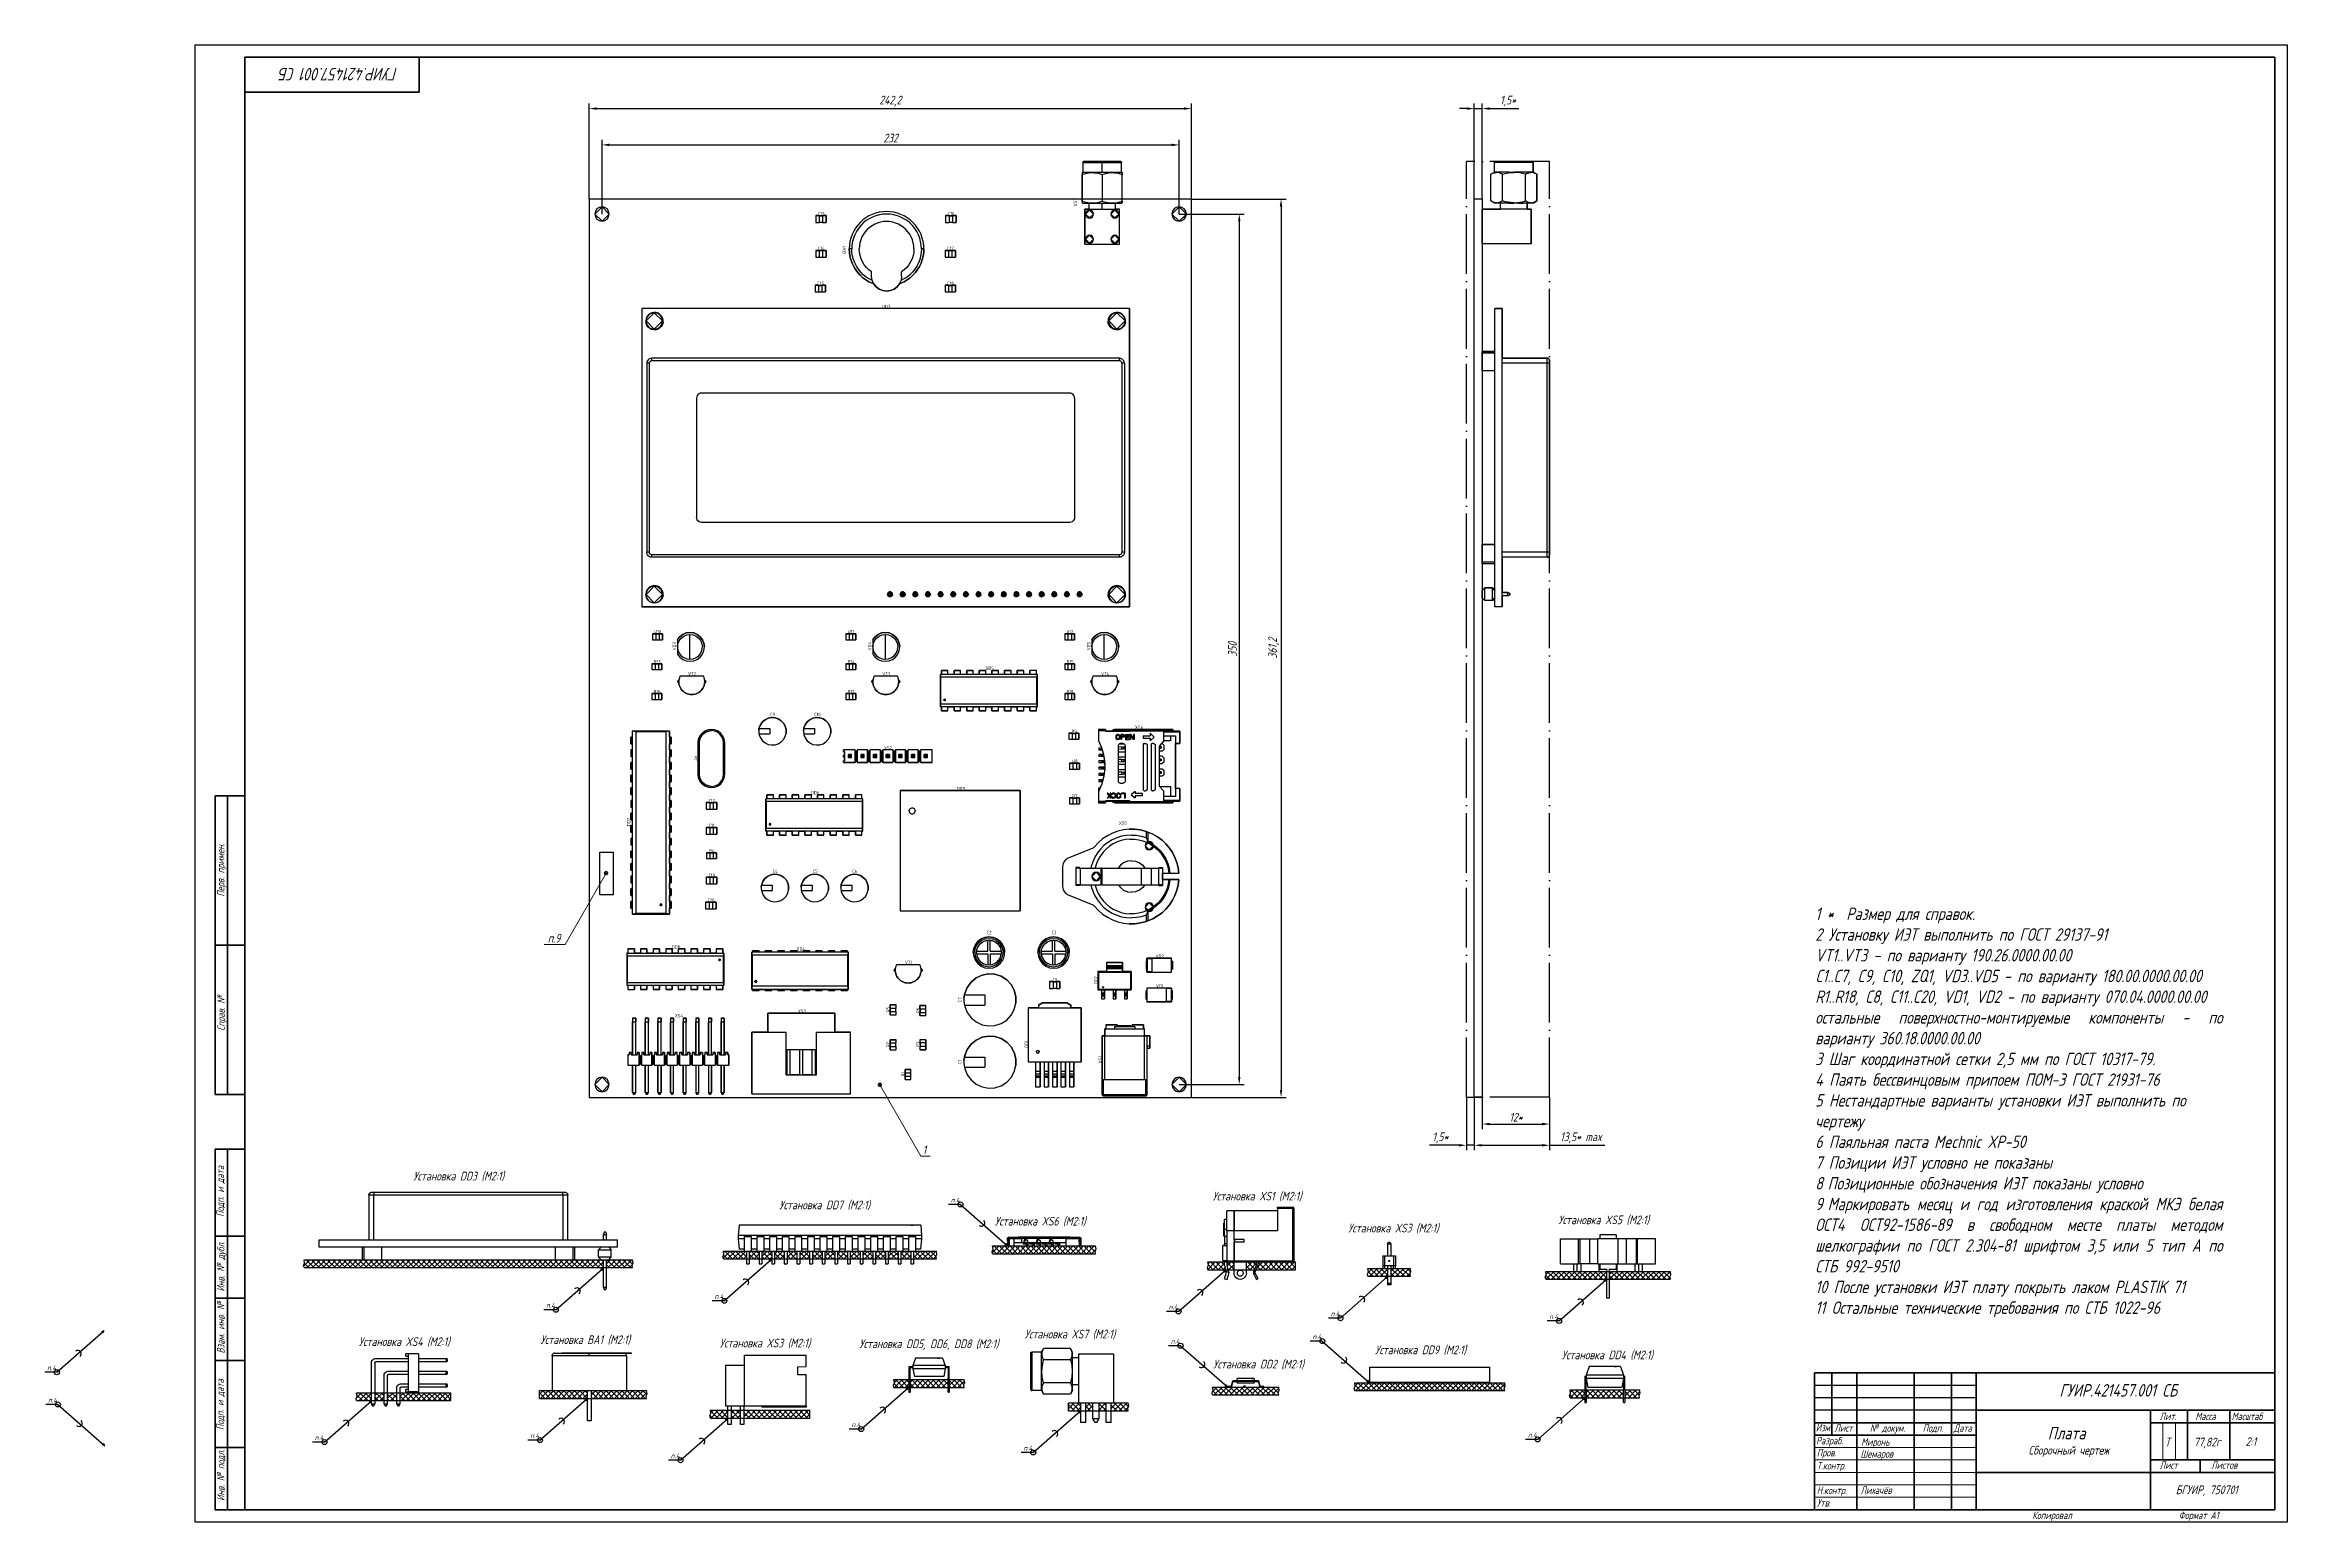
# Model space of a CAD drawing. Extents: x 346 to 4955, y 45 to 639.
# Drawn here: x 3089 to 3991, y 45 to 639 of the extents above; entities that cross this region are included whole.
import ezdxf

# ---------------------------------------------------------------- set-up
doc = ezdxf.new("R2010")
doc.units = 0
doc.header["$MEASUREMENT"] = 0
doc.linetypes.add('ACAD_ISO04W100', pattern=[30, 24, -3, 0, -3])
doc.layers.get('0').update_dxf_attribs({"linetype": 'CONTINUOUS'})
doc.layers.get('DEFPOINTS').update_dxf_attribs({"linetype": 'CONTINUOUS'})
doc.layers.add('KONTUR', color=7, linetype='CONTINUOUS')
doc.layers.add('Тонкие', color=7, linetype='CONTINUOUS')
for name, color, linetype, lineweight in [('Основная', 7, 'CONTINUOUS', 40), ('текст', 7, 'CONTINUOUS', 30), ('тонкая', 7, 'CONTINUOUS', 20)]:
    doc.layers.add(name, color=color, linetype=linetype, lineweight=lineweight)
doc.styles.add('GOST type A', font='gost.TTF', dxfattribs={"oblique": 15, "height": 0.2})
doc.styles.add('GOST type A0', font='gost.TTF', dxfattribs={"oblique": 15, "height": 3.5})
doc.dimstyles.new('GOST type A', dxfattribs={"dimtxt": 3.5, "dimasz": 3, "dimexe": 2, "dimexo": 0, "dimgap": 1, "dimtad": 1, "dimtoh": 1, "dimtxsty": 'GOST type A0', "dimcen": 0, "dimazin": 2, "dimtfac": 1, "dimtmove": 0, "dimatfit": 3, "dimfxl": 1, "dimarcsym": 0})
pattern_1 = [(45, (249.712, 0), (-1.0606602, 1.0606602), []), (135, (249.712, 0), (-1.0606602, -1.0606602), [])]

# ---------------------------------------------------------------- blocks, each defined once
blk = doc.blocks.new('*D4')
at = {"color": 0, "lineweight": -2, "transparency": 16777216}
for p, q in [((3313.37, 570.79), (3313.37, 600.58)), ((3316.37, 598.58), (3542.37, 598.58)), ((3545.37, 570.79), (3545.37, 600.58))]:
    blk.add_line(p, q, dxfattribs=at)
at = {"color": 0, "transparency": 16777216}
for points in [[(3316.37, 599.08), (3316.37, 598.08), (3313.37, 598.58)], [(3542.37, 599.08), (3542.37, 598.08), (3545.37, 598.58)]]:
    blk.add_solid(points, dxfattribs=at)
at = {"layer": 'DEFPOINTS', "color": 0, "transparency": 16777216}
for p in [(3545.37, 598.58), (3313.37, 570.79), (3545.37, 570.79)]:
    blk.add_point(p, dxfattribs=at)
at = {"color": 0, "transparency": 16777216, "insert": (3429.37, 601.33), "char_height": 3.5, "attachment_point": 5, "style": 'GOST type A0'}
blk.add_mtext('232', dxfattribs=at)
blk = doc.blocks.new('*D5')
at = {"color": 0, "lineweight": -2, "transparency": 16777216}
for p, q in [((3308.17, 576.79), (3308.17, 615.18)), ((3311.17, 613.18), (3547.37, 613.18)), ((3550.37, 576.79), (3550.37, 615.18))]:
    blk.add_line(p, q, dxfattribs=at)
at = {"color": 0, "transparency": 16777216}
for points in [[(3311.17, 613.68), (3311.17, 612.68), (3308.17, 613.18)], [(3547.37, 613.68), (3547.37, 612.68), (3550.37, 613.18)]]:
    blk.add_solid(points, dxfattribs=at)
at = {"layer": 'DEFPOINTS', "color": 0, "transparency": 16777216}
for p in [(3550.37, 613.18), (3308.17, 576.79), (3550.37, 576.79)]:
    blk.add_point(p, dxfattribs=at)
at = {"color": 0, "transparency": 16777216, "insert": (3429.27, 616.19), "char_height": 3.5, "attachment_point": 5, "style": 'GOST type A0'}
blk.add_mtext('242,2', dxfattribs=at)
blk = doc.blocks.new('*D6')
at = {"color": 0, "lineweight": -2, "transparency": 16777216}
for p, q in [((3545.37, 570.79), (3571.55, 570.79)), ((3569.55, 567.79), (3569.55, 223.79)), ((3545.37, 220.79), (3571.55, 220.79))]:
    blk.add_line(p, q, dxfattribs=at)
at = {"color": 0, "transparency": 16777216}
for points in [[(3569.05, 567.79), (3570.05, 567.79), (3569.55, 570.79)], [(3569.05, 223.79), (3570.05, 223.79), (3569.55, 220.79)]]:
    blk.add_solid(points, dxfattribs=at)
at = {"layer": 'DEFPOINTS', "color": 0, "transparency": 16777216}
for p in [(3545.37, 570.79), (3545.37, 220.79), (3569.55, 220.79)]:
    blk.add_point(p, dxfattribs=at)
at = {"color": 0, "transparency": 16777216, "insert": (3566.8, 395.79), "char_height": 3.5, "attachment_point": 5, "rotation": 90, "style": 'GOST type A0'}
blk.add_mtext('350', dxfattribs=at)
blk = doc.blocks.new('*D7')
at = {"color": 0, "lineweight": -2, "transparency": 16777216}
for p, q in [((3550.37, 576.79), (3588.35, 576.79)), ((3586.35, 573.79), (3586.35, 218.59)), ((3550.37, 215.59), (3588.35, 215.59))]:
    blk.add_line(p, q, dxfattribs=at)
at = {"color": 0, "transparency": 16777216}
for points in [[(3585.85, 573.79), (3586.85, 573.79), (3586.35, 576.79)], [(3585.85, 218.59), (3586.85, 218.59), (3586.35, 215.59)]]:
    blk.add_solid(points, dxfattribs=at)
at = {"layer": 'DEFPOINTS', "color": 0, "transparency": 16777216}
for p in [(3550.37, 576.79), (3550.37, 215.59), (3586.35, 215.59)]:
    blk.add_point(p, dxfattribs=at)
at = {"color": 0, "transparency": 16777216, "insert": (3583.34, 396.19), "char_height": 3.5, "attachment_point": 5, "rotation": 90, "style": 'GOST type A0'}
blk.add_mtext('361,2', dxfattribs=at)
blk = doc.blocks.new('*D8')
at = {"color": 0, "lineweight": -2, "transparency": 16777216}
for p, q in [((3661.04, 613.18), (3658.04, 613.18)), ((3664.04, 576.85), (3664.04, 615.18)), ((3664.04, 613.18), (3667.22, 613.18)), ((3667.22, 576.85), (3667.22, 615.18)), ((3670.22, 613.18), (3681.92, 613.18))]:
    blk.add_line(p, q, dxfattribs=at)
at = {"color": 0, "transparency": 16777216}
for points in [[(3661.04, 613.68), (3661.04, 612.68), (3664.04, 613.18)], [(3670.22, 613.68), (3670.22, 612.68), (3667.22, 613.18)]]:
    blk.add_solid(points, dxfattribs=at)
at = {"layer": 'DEFPOINTS', "color": 0, "transparency": 16777216}
for p in [(3667.22, 613.18), (3664.04, 576.85), (3667.22, 576.85)]:
    blk.add_point(p, dxfattribs=at)
at = {"color": 0, "transparency": 16777216, "insert": (3677.57, 616.19), "char_height": 3.5, "attachment_point": 5, "style": 'GOST type A0'}
blk.add_mtext('1,5*', dxfattribs=at)
blk = doc.blocks.new('*D9')
at = {"layer": 'DEFPOINTS', "color": 0, "transparency": 16777216}
for p in [(3667.22, 215.65), (3694.3, 215.65), (3694.3, 204.88)]:
    blk.add_point(p, dxfattribs=at)
at = {"layer": 'Тонкие', "color": 0, "lineweight": -2, "transparency": 16777216}
for p, q in [((3667.22, 215.65), (3667.22, 202.88)), ((3694.3, 215.65), (3694.3, 202.88)), ((3670.22, 204.88), (3691.3, 204.88))]:
    blk.add_line(p, q, dxfattribs=at)
at = {"layer": 'Тонкие', "color": 0, "transparency": 16777216}
for points in [[(3670.22, 205.38), (3670.22, 204.38), (3667.22, 204.88)], [(3691.3, 205.38), (3691.3, 204.38), (3694.3, 204.88)]]:
    blk.add_solid(points, dxfattribs=at)
at = {"layer": 'Тонкие', "color": 0, "transparency": 16777216, "insert": (3680.76, 207.63), "char_height": 3.5, "attachment_point": 5, "style": 'GOST type A0'}
blk.add_mtext('12*', dxfattribs=at)
blk = doc.blocks.new('*D10')
at = {"layer": 'DEFPOINTS', "color": 0, "transparency": 16777216}
for p in [(3664.04, 215.65), (3694.3, 215.65), (3694.3, 196.35)]:
    blk.add_point(p, dxfattribs=at)
at = {"layer": 'Тонкие', "color": 0, "lineweight": -2, "transparency": 16777216}
for p, q in [((3664.04, 215.65), (3664.04, 194.35)), ((3694.3, 215.65), (3694.3, 194.35)), ((3667.04, 196.35), (3691.3, 196.35)), ((3694.3, 196.35), (3716.5, 196.35))]:
    blk.add_line(p, q, dxfattribs=at)
at = {"layer": 'Тонкие', "color": 0, "transparency": 16777216}
for points in [[(3667.04, 196.85), (3667.04, 195.85), (3664.04, 196.35)], [(3691.3, 196.85), (3691.3, 195.85), (3694.3, 196.35)]]:
    blk.add_solid(points, dxfattribs=at)
at = {"layer": 'Тонкие', "color": 0, "transparency": 16777216, "insert": (3706.9, 199.37), "char_height": 3.5, "attachment_point": 5, "style": 'GOST type A0'}
blk.add_mtext('13,5* max', dxfattribs=at)
blk = doc.blocks.new('*D11')
at = {"layer": 'DEFPOINTS', "color": 0, "transparency": 16777216}
for p in [(3660.86, 215.65), (3664.04, 215.65), (3664.04, 196.35)]:
    blk.add_point(p, dxfattribs=at)
at = {"layer": 'Тонкие', "color": 0, "lineweight": -2, "transparency": 16777216}
for p, q in [((3660.86, 215.65), (3660.86, 194.35)), ((3664.04, 215.65), (3664.04, 194.35)), ((3657.86, 196.35), (3646.03, 196.35)), ((3664.04, 196.35), (3660.86, 196.35)), ((3667.04, 196.35), (3670.04, 196.35))]:
    blk.add_line(p, q, dxfattribs=at)
at = {"layer": 'Тонкие', "color": 0, "transparency": 16777216}
for points in [[(3657.86, 196.85), (3657.86, 195.85), (3660.86, 196.35)], [(3667.04, 196.85), (3667.04, 195.85), (3664.04, 196.35)]]:
    blk.add_solid(points, dxfattribs=at)
at = {"layer": 'Тонкие', "color": 0, "transparency": 16777216, "insert": (3650.38, 199.37), "char_height": 3.5, "attachment_point": 5, "style": 'GOST type A0'}
blk.add_mtext('1,5*', dxfattribs=at)

msp = doc.modelspace()

# ---------------------------------------------------------------- hatches: boundary and pattern name
h = msp.add_hatch()
h.set_pattern_fill('ANSI37', color=256, scale=12)
h.set_pattern_definition(pattern_1)
h.paths.add_polyline_path([(3193.63, 147.16), (3313.91, 147.16), (3313.91, 150.303), (3193.63, 150.303), (3193.83, 148.96), (3193.43, 148.16)])
h.paths.add_polyline_path([(3325.83, 148.96), (3325.63, 150.303), (3315.19, 150.303), (3315.19, 147.16), (3325.63, 147.16), (3325.43, 148.16)])
h.paths.add_polyline_path([(3362.164, 153.814), (3362.364, 152.472), (3361.964, 151.672), (3362.164, 150.672), (3371.416, 150.672), (3371.416, 153.814)])
h.paths.add_polyline_path([(3376.496, 150.672), (3376.496, 153.814), (3372.532, 153.814), (3372.532, 150.672)])
h.paths.add_polyline_path([(3381.576, 150.672), (3381.576, 153.814), (3377.612, 153.814), (3377.612, 150.672)])
h.paths.add_polyline_path([(3386.656, 150.672), (3386.656, 153.814), (3382.692, 153.814), (3382.692, 150.672)])
h.paths.add_polyline_path([(3391.736, 150.672), (3391.736, 153.814), (3387.772, 153.814), (3387.772, 150.672)])
h.paths.add_polyline_path([(3396.816, 150.672), (3396.816, 153.814), (3392.852, 153.814), (3392.852, 150.672)])
h.paths.add_polyline_path([(3401.896, 150.672), (3401.896, 153.814), (3397.932, 153.814), (3397.932, 150.672)])
h.paths.add_polyline_path([(3406.976, 150.672), (3406.976, 153.814), (3403.012, 153.814), (3403.012, 150.672)])
h.paths.add_polyline_path([(3412.056, 150.672), (3412.056, 153.814), (3408.092, 153.814), (3408.092, 150.672)])
h.paths.add_polyline_path([(3413.172, 150.672), (3417.136, 150.672), (3417.136, 153.814), (3413.172, 153.814)])
h.paths.add_polyline_path([(3418.252, 150.672), (3422.216, 150.672), (3422.216, 153.814), (3418.252, 153.814)])
h.paths.add_polyline_path([(3423.332, 150.672), (3427.296, 150.672), (3427.296, 153.814), (3423.332, 153.814)])
h.paths.add_polyline_path([(3432.376, 150.672), (3432.376, 153.814), (3428.412, 153.814), (3428.412, 150.672)])
h.paths.add_polyline_path([(3433.492, 153.814), (3433.492, 150.672), (3437.456, 150.672), (3437.456, 153.814)])
h.paths.add_polyline_path([(3438.572, 153.814), (3438.572, 150.672), (3447.824, 150.672), (3447.624, 151.672), (3448.024, 152.472), (3447.824, 153.814)])
h = msp.add_hatch()
h.set_pattern_fill('ANSI37', color=256, scale=12)
h.set_pattern_definition(pattern_1)
h.paths.add_polyline_path([(3585.423, 99.112), (3558.843, 99.112), (3559.043, 97.769), (3558.643, 96.969), (3558.843, 95.969), (3585.423, 95.969), (3585.223, 96.969), (3585.623, 97.769)])
h.paths.add_polyline_path([(3676.062, 98.707), (3676.462, 99.507), (3676.262, 100.849), (3615.95, 100.849), (3616.15, 99.507), (3615.75, 98.707), (3615.95, 97.707), (3676.262, 97.707)])
h.paths.add_polyline_path([(3512.016, 154.567), (3511.816, 155.909), (3470.416, 155.909), (3470.616, 154.567), (3470.216, 153.767), (3470.416, 152.767), (3511.816, 152.767), (3511.616, 153.767)])
h = msp.add_hatch()
h.set_pattern_fill('ANSI37', color=256, scale=12)
h.set_pattern_definition(pattern_1)
h.paths.add_polyline_path([(3220.716, 96.847), (3214.716, 96.847), (3214.916, 95.505), (3214.516, 94.705), (3214.716, 93.705), (3220.716, 93.705)])
h.paths.add_polyline_path([(3225.796, 96.847), (3221.986, 96.847), (3221.986, 93.705), (3225.796, 93.705)])
h.paths.add_polyline_path([(3230.876, 96.847), (3227.066, 96.847), (3227.066, 93.705), (3230.876, 93.705)])
h.paths.add_polyline_path([(3252.647, 96.847), (3232.146, 96.847), (3232.146, 93.705), (3252.647, 93.705)])
h.paths.add_polyline_path([(3307.474, 97.74), (3288.274, 97.74), (3288.274, 94.598), (3307.474, 94.598)])
h.paths.add_polyline_path([(3331.474, 96.398), (3331.274, 97.74), (3309.074, 97.74), (3309.074, 94.598), (3331.274, 94.598), (3331.074, 95.598)])
h.paths.add_polyline_path([(3363.973, 89.788), (3356.982, 89.788), (3357.182, 88.446), (3356.782, 87.646), (3356.982, 86.646), (3363.973, 86.646)])
h.paths.add_polyline_path([(3396.882, 89.788), (3370.323, 89.788), (3370.323, 86.646), (3396.882, 86.646)])
h.paths.add_polyline_path([(3369.053, 89.788), (3365.243, 89.788), (3365.243, 86.646), (3369.053, 86.646)])
h.paths.add_polyline_path([(3436.73, 102.155), (3430.73, 102.155), (3430.93, 100.813), (3430.53, 100.013), (3430.73, 99.013), (3436.73, 99.013)])
h.paths.add_polyline_path([(3452.478, 102.155), (3437.238, 102.155), (3437.238, 99.013), (3452.478, 99.013)])
h.paths.add_polyline_path([(3459.186, 100.813), (3458.986, 102.155), (3452.986, 102.155), (3452.986, 99.013), (3458.986, 99.013), (3458.786, 100.013)])
h.paths.add_polyline_path([(3563.61, 148.006), (3563.637, 149.427), (3556.937, 149.427), (3557.137, 148.085), (3556.737, 147.285), (3556.937, 146.285), (3564.071, 146.285)])
h.paths.add_polyline_path([(3567.437, 149.427), (3564.637, 149.427), (3564.645, 148.006), (3565.106, 146.285), (3567.437, 146.285)])
h.paths.add_polyline_path([(3576.541, 148.186), (3576.66, 149.427), (3572.437, 149.427), (3572.437, 146.285), (3575.654, 146.285)])
h.paths.add_polyline_path([(3592.183, 149.427), (3577.316, 149.427), (3577.203, 148.186), (3576.316, 146.285), (3592.183, 146.285)])
h.paths.add_polyline_path([(3629.165, 146.801), (3621.26, 146.801), (3621.46, 145.459), (3621.06, 144.659), (3621.26, 143.659), (3629.165, 143.659)])
h.paths.add_polyline_path([(3638.54, 145.459), (3638.34, 146.801), (3630.435, 146.801), (3630.435, 143.659), (3638.34, 143.659), (3638.14, 144.659)])
h.paths.add_polyline_path([(3717.157, 145.635), (3692.742, 145.635), (3692.942, 144.293), (3692.542, 143.493), (3692.742, 142.493), (3717.157, 142.493)])
h = msp.add_hatch()
h.set_pattern_fill('ANSI37', color=256, scale=12)
h.set_pattern_definition(pattern_1)
h.paths.add_polyline_path([(3743.042, 144.293), (3742.842, 145.635), (3718.427, 145.635), (3718.427, 142.493), (3742.842, 142.493), (3742.642, 143.493)])
h = msp.add_hatch()
h.set_pattern_fill('ANSI37', color=256, scale=12)
h.set_pattern_definition(pattern_1)
h.paths.add_polyline_path([(3505.826, 92.733), (3500.846, 92.733), (3500.846, 89.591), (3505.826, 89.591)])
h.paths.add_polyline_path([(3510.656, 92.733), (3507.866, 92.733), (3507.866, 89.591), (3510.656, 89.591)])
h.paths.add_polyline_path([(3515.986, 92.733), (3513.196, 92.733), (3513.196, 89.591), (3515.986, 89.591)])
h.paths.add_polyline_path([(3525.126, 91.391), (3524.926, 92.733), (3518.026, 92.733), (3518.026, 89.591), (3524.926, 89.591), (3524.726, 90.591)])
h = msp.add_hatch()
h.set_pattern_fill('ANSI37', color=256, scale=12)
h.set_pattern_definition(pattern_1)
h.paths.add_polyline_path([(3723.984, 98.002), (3709.018, 98.002), (3709.018, 94.86), (3723.984, 94.86)])
h.paths.add_polyline_path([(3708.51, 98.002), (3702.51, 98.002), (3702.71, 96.66), (3702.31, 95.86), (3702.51, 94.86), (3708.51, 94.86)])
h.paths.add_polyline_path([(3730.692, 96.66), (3730.492, 98.002), (3724.492, 98.002), (3724.492, 94.86), (3730.492, 94.86), (3730.292, 95.86)])

# ---------------------------------------------------------------- linework, layer by layer
at = {"color": 7, "lineweight": 30}
for p, q in [((3506.702, 587.59), (3506.452, 587.446)), ((3506.452, 587.446), (3506.702, 587.59)), ((3506.702, 587.59), (3506.452, 587.446)), ((3506.452, 587.446), (3506.702, 587.59)), ((3506.702, 587.59), (3506.452, 587.446)), ((3506.452, 587.446), (3506.702, 587.59)), ((3506.702, 587.59), (3506.452, 587.446)), ((3506.452, 587.446), (3506.702, 587.59)), ((3506.452, 587.446), (3506.452, 586.732)), ((3506.452, 587.446), (3506.452, 587.396)), ((3506.452, 587.446), (3506.452, 586.732)), ((3506.452, 587.446), (3506.452, 587.396)), ((3506.452, 587.446), (3506.452, 586.732)), ((3506.452, 587.446), (3506.452, 587.396)), ((3506.452, 587.446), (3506.452, 586.732)), ((3506.452, 587.446), (3506.452, 587.396)), ((3506.452, 587.396), (3506.452, 587.252)), ((3506.452, 587.396), (3506.452, 587.252)), ((3506.452, 587.396), (3506.452, 587.252)), ((3506.452, 587.396), (3506.452, 587.252)), ((3506.452, 587.252), (3506.452, 587.026)), ((3506.452, 587.252), (3506.452, 587.026)), ((3506.452, 587.252), (3506.452, 587.026)), ((3506.452, 587.252), (3506.452, 587.026)), ((3506.452, 586.732), (3507.766, 587.11)), ((3506.452, 586.732), (3507.766, 587.11)), ((3506.452, 586.732), (3507.766, 587.11)), ((3506.452, 586.732), (3507.766, 587.11)), ((3506.452, 587.026), (3506.452, 586.732)), ((3506.452, 587.026), (3506.452, 586.732)), ((3506.452, 587.026), (3506.452, 586.732)), ((3506.452, 587.026), (3506.452, 586.732)), ((3506.452, 586.732), (3506.452, 575.97)), ((3506.452, 575.97), (3506.452, 586.732)), ((3506.452, 586.732), (3506.452, 575.97)), ((3506.452, 575.97), (3506.452, 586.732)), ((3506.452, 586.732), (3506.452, 575.97)), ((3506.452, 575.97), (3506.452, 586.732)), ((3506.452, 586.732), (3506.452, 575.97)), ((3506.452, 575.97), (3506.452, 586.732)), ((3506.716, 591.614), (3506.702, 591.51)), ((3506.702, 591.51), (3506.716, 591.614)), ((3506.716, 591.614), (3506.702, 591.51)), ((3506.702, 591.51), (3506.716, 591.614)), ((3506.716, 591.614), (3506.702, 591.51)), ((3506.702, 591.51), (3506.716, 591.614)), ((3506.716, 591.614), (3506.702, 591.51)), ((3506.702, 591.51), (3506.716, 591.614)), ((3506.702, 591.51), (3506.702, 587.59)), ((3506.702, 591.51), (3506.966, 591.51)), ((3506.702, 591.51), (3506.702, 587.59)), ((3506.702, 591.51), (3506.702, 587.59)), ((3506.702, 591.51), (3506.966, 591.51)), ((3506.702, 591.51), (3506.702, 587.59)), ((3506.702, 591.51), (3506.702, 587.59)), ((3506.702, 591.51), (3506.966, 591.51)), ((3506.702, 591.51), (3506.702, 587.59)), ((3506.702, 591.51), (3506.702, 587.59)), ((3506.702, 591.51), (3506.966, 591.51)), ((3506.702, 591.51), (3506.702, 587.59)), ((3506.702, 587.59), (3506.966, 587.59)), ((3506.702, 587.59), (3506.966, 587.59)), ((3506.702, 587.59), (3506.966, 587.59)), ((3506.702, 587.59), (3506.966, 587.59)), ((3506.756, 591.71), (3506.716, 591.614)), ((3506.716, 591.614), (3506.756, 591.71)), ((3506.756, 591.71), (3506.716, 591.614)), ((3506.716, 591.614), (3506.756, 591.71)), ((3506.756, 591.71), (3506.716, 591.614)), ((3506.716, 591.614), (3506.756, 591.71)), ((3506.756, 591.71), (3506.716, 591.614)), ((3506.716, 591.614), (3506.756, 591.71)), ((3506.82, 591.794), (3506.756, 591.71)), ((3506.756, 591.71), (3506.82, 591.794)), ((3506.82, 591.794), (3506.756, 591.71)), ((3506.756, 591.71), (3506.82, 591.794)), ((3506.82, 591.794), (3506.756, 591.71)), ((3506.756, 591.71), (3506.82, 591.794)), ((3506.82, 591.794), (3506.756, 591.71)), ((3506.756, 591.71), (3506.82, 591.794)), ((3506.902, 591.856), (3506.82, 591.794)), ((3506.82, 591.794), (3506.902, 591.856)), ((3506.902, 591.856), (3506.82, 591.794)), ((3506.82, 591.794), (3506.902, 591.856)), ((3506.902, 591.856), (3506.82, 591.794)), ((3506.82, 591.794), (3506.902, 591.856)), ((3506.902, 591.856), (3506.82, 591.794)), ((3506.82, 591.794), (3506.902, 591.856)), ((3506.998, 591.896), (3506.902, 591.856)), ((3506.902, 591.856), (3506.998, 591.896)), ((3506.998, 591.896), (3506.902, 591.856)), ((3506.902, 591.856), (3506.998, 591.896)), ((3506.998, 591.896), (3506.902, 591.856)), ((3506.902, 591.856), (3506.998, 591.896)), ((3506.998, 591.896), (3506.902, 591.856)), ((3506.902, 591.856), (3506.998, 591.896)), ((3506.966, 591.51), (3507.74, 591.51)), ((3506.966, 591.51), (3507.74, 591.51)), ((3506.966, 591.51), (3507.74, 591.51)), ((3506.966, 591.51), (3507.74, 591.51)), ((3506.966, 587.59), (3507.74, 587.59)), ((3506.966, 587.59), (3507.74, 587.59)), ((3506.966, 587.59), (3507.74, 587.59)), ((3506.966, 587.59), (3507.74, 587.59)), ((3507.352, 591.91), (3506.998, 591.896)), ((3506.998, 591.896), (3507.352, 591.91)), ((3507.352, 591.91), (3506.998, 591.896)), ((3506.998, 591.896), (3507.352, 591.91)), ((3507.352, 591.91), (3506.998, 591.896)), ((3506.998, 591.896), (3507.352, 591.91)), ((3507.352, 591.91), (3506.998, 591.896)), ((3506.998, 591.896), (3507.352, 591.91)), ((3514.452, 591.91), (3507.352, 591.91)), ((3507.352, 591.91), (3508.086, 591.91)), ((3514.452, 591.91), (3507.352, 591.91)), ((3507.352, 591.91), (3508.086, 591.91)), ((3514.452, 591.91), (3507.352, 591.91)), ((3507.352, 591.91), (3508.086, 591.91)), ((3514.452, 591.91), (3507.352, 591.91)), ((3507.352, 591.91), (3508.086, 591.91)), ((3507.74, 591.51), (3508.972, 591.51)), ((3507.74, 591.51), (3508.972, 591.51)), ((3507.74, 591.51), (3508.972, 591.51)), ((3507.74, 591.51), (3508.972, 591.51)), ((3507.74, 587.59), (3508.972, 587.59)), ((3507.74, 587.59), (3508.972, 587.59)), ((3507.74, 587.59), (3508.972, 587.59)), ((3507.74, 587.59), (3508.972, 587.59)), ((3507.766, 587.11), (3509.096, 587.356)), ((3507.766, 587.11), (3509.096, 587.356)), ((3507.766, 587.11), (3509.096, 587.356)), ((3507.766, 587.11), (3509.096, 587.356)), ((3508.086, 591.91), (3509.254, 591.91)), ((3508.086, 591.91), (3509.254, 591.91)), ((3508.086, 591.91), (3509.254, 591.91)), ((3508.086, 591.91), (3509.254, 591.91)), ((3508.972, 591.51), (3510.578, 591.51)), ((3508.972, 591.51), (3510.578, 591.51)), ((3508.972, 591.51), (3510.578, 591.51)), ((3508.972, 591.51), (3510.578, 591.51)), ((3508.972, 587.59), (3510.578, 587.59)), ((3508.972, 587.59), (3510.578, 587.59)), ((3508.972, 587.59), (3510.578, 587.59)), ((3508.972, 587.59), (3510.578, 587.59)), ((3509.096, 587.356), (3510.186, 587.442)), ((3509.096, 587.356), (3510.186, 587.442)), ((3509.096, 587.356), (3510.186, 587.442)), ((3509.096, 587.356), (3510.186, 587.442)), ((3509.254, 591.91), (3510.778, 591.91)), ((3509.254, 591.91), (3510.778, 591.91)), ((3509.254, 591.91), (3510.778, 591.91)), ((3509.254, 591.91), (3510.778, 591.91)), ((3510.186, 587.442), (3511.286, 587.412)), ((3510.186, 587.442), (3511.286, 587.412)), ((3510.186, 587.442), (3511.286, 587.412)), ((3510.186, 587.442), (3511.286, 587.412)), ((3510.578, 591.51), (3512.446, 591.51)), ((3510.578, 591.51), (3512.446, 591.51)), ((3510.578, 591.51), (3512.446, 591.51)), ((3510.578, 591.51), (3512.446, 591.51)), ((3510.578, 587.59), (3512.446, 587.59)), ((3510.578, 587.59), (3512.446, 587.59)), ((3510.578, 587.59), (3512.446, 587.59)), ((3510.578, 587.59), (3512.446, 587.59)), ((3510.778, 591.91), (3512.55, 591.91)), ((3510.778, 591.91), (3512.55, 591.91)), ((3510.778, 591.91), (3512.55, 591.91)), ((3510.778, 591.91), (3512.55, 591.91)), ((3511.286, 587.412), (3512.884, 587.17)), ((3511.286, 587.412), (3512.884, 587.17)), ((3511.286, 587.412), (3512.884, 587.17)), ((3511.286, 587.412), (3512.884, 587.17)), ((3512.446, 591.51), (3514.452, 591.51)), ((3512.446, 591.51), (3514.452, 591.51)), ((3512.446, 591.51), (3514.452, 591.51)), ((3512.446, 591.51), (3514.452, 591.51)), ((3512.446, 587.59), (3514.452, 587.59)), ((3512.446, 587.59), (3514.452, 587.59)), ((3512.446, 587.59), (3514.452, 587.59)), ((3512.446, 587.59), (3514.452, 587.59)), ((3512.55, 591.91), (3514.452, 591.91)), ((3512.55, 591.91), (3514.452, 591.91)), ((3512.55, 591.91), (3514.452, 591.91)), ((3512.55, 591.91), (3514.452, 591.91)), ((3512.884, 587.17), (3514.452, 586.732)), ((3512.884, 587.17), (3514.452, 586.732)), ((3512.884, 587.17), (3514.452, 586.732)), ((3512.884, 587.17), (3514.452, 586.732)), ((3521.802, 591.91), (3514.452, 591.91)), ((3514.452, 591.91), (3516.354, 591.91)), ((3514.452, 591.896), (3514.452, 591.91)), ((3521.802, 591.91), (3514.452, 591.91)), ((3514.452, 591.91), (3516.354, 591.91)), ((3514.452, 591.896), (3514.452, 591.91)), ((3521.802, 591.91), (3514.452, 591.91)), ((3514.452, 591.91), (3516.354, 591.91)), ((3514.452, 591.896), (3514.452, 591.91)), ((3521.802, 591.91), (3514.452, 591.91)), ((3514.452, 591.91), (3516.354, 591.91)), ((3514.452, 591.896), (3514.452, 591.91)), ((3514.452, 591.856), (3514.452, 591.896)), ((3514.452, 591.856), (3514.452, 591.896)), ((3514.452, 591.856), (3514.452, 591.896)), ((3514.452, 591.856), (3514.452, 591.896)), ((3514.452, 591.794), (3514.452, 591.856)), ((3514.452, 591.794), (3514.452, 591.856)), ((3514.452, 591.794), (3514.452, 591.856)), ((3514.452, 591.794), (3514.452, 591.856)), ((3514.452, 591.71), (3514.452, 591.794)), ((3514.452, 591.71), (3514.452, 591.794)), ((3514.452, 591.71), (3514.452, 591.794)), ((3514.452, 591.71), (3514.452, 591.794)), ((3514.452, 591.614), (3514.452, 591.71)), ((3514.452, 591.614), (3514.452, 591.71)), ((3514.452, 591.614), (3514.452, 591.71)), ((3514.452, 591.614), (3514.452, 591.71)), ((3514.452, 591.51), (3514.452, 591.614)), ((3514.452, 591.51), (3514.452, 591.614)), ((3514.452, 591.51), (3514.452, 591.614)), ((3514.452, 591.51), (3514.452, 591.614)), ((3514.452, 591.51), (3516.458, 591.51)), ((3514.452, 587.59), (3514.452, 591.51)), ((3514.452, 591.51), (3516.458, 591.51)), ((3514.452, 587.59), (3514.452, 591.51)), ((3514.452, 591.51), (3516.458, 591.51)), ((3514.452, 587.59), (3514.452, 591.51)), ((3514.452, 591.51), (3516.458, 591.51)), ((3514.452, 587.59), (3514.452, 591.51)), ((3514.452, 587.59), (3516.458, 587.59)), ((3514.452, 587.59), (3516.458, 587.59)), ((3514.452, 587.59), (3516.458, 587.59)), ((3514.452, 587.59), (3516.458, 587.59)), ((3514.452, 586.732), (3515.766, 587.11)), ((3514.452, 586.732), (3515.766, 587.11)), ((3514.452, 586.732), (3515.766, 587.11)), ((3514.452, 586.732), (3515.766, 587.11)), ((3514.452, 586.732), (3514.452, 575.97)), ((3514.452, 586.732), (3514.452, 575.97)), ((3514.452, 586.732), (3514.452, 575.97)), ((3514.452, 586.732), (3514.452, 575.97)), ((3515.766, 587.11), (3517.096, 587.356)), ((3515.766, 587.11), (3517.096, 587.356)), ((3515.766, 587.11), (3517.096, 587.356)), ((3515.766, 587.11), (3517.096, 587.356)), ((3516.354, 591.91), (3518.128, 591.91)), ((3516.354, 591.91), (3518.128, 591.91)), ((3516.354, 591.91), (3518.128, 591.91)), ((3516.354, 591.91), (3518.128, 591.91)), ((3516.458, 591.51), (3518.328, 591.51)), ((3516.458, 591.51), (3518.328, 591.51)), ((3516.458, 591.51), (3518.328, 591.51)), ((3516.458, 591.51), (3518.328, 591.51)), ((3516.458, 587.59), (3518.328, 587.59)), ((3516.458, 587.59), (3518.328, 587.59)), ((3516.458, 587.59), (3518.328, 587.59)), ((3516.458, 587.59), (3518.328, 587.59)), ((3517.096, 587.356), (3518.186, 587.442)), ((3517.096, 587.356), (3518.186, 587.442)), ((3517.096, 587.356), (3518.186, 587.442)), ((3517.096, 587.356), (3518.186, 587.442)), ((3518.128, 591.91), (3519.65, 591.91)), ((3518.128, 591.91), (3519.65, 591.91)), ((3518.128, 591.91), (3519.65, 591.91)), ((3518.128, 591.91), (3519.65, 591.91)), ((3518.186, 587.442), (3519.286, 587.412)), ((3518.186, 587.442), (3519.286, 587.412)), ((3518.186, 587.442), (3519.286, 587.412)), ((3518.186, 587.442), (3519.286, 587.412)), ((3518.328, 591.51), (3519.932, 591.51)), ((3518.328, 591.51), (3519.932, 591.51)), ((3518.328, 591.51), (3519.932, 591.51)), ((3518.328, 591.51), (3519.932, 591.51)), ((3518.328, 587.59), (3519.932, 587.59)), ((3518.328, 587.59), (3519.932, 587.59)), ((3518.328, 587.59), (3519.932, 587.59)), ((3518.328, 587.59), (3519.932, 587.59)), ((3519.286, 587.412), (3520.884, 587.17)), ((3519.286, 587.412), (3520.884, 587.17)), ((3519.286, 587.412), (3520.884, 587.17)), ((3519.286, 587.412), (3520.884, 587.17)), ((3519.65, 591.91), (3520.818, 591.91)), ((3519.65, 591.91), (3520.818, 591.91)), ((3519.65, 591.91), (3520.818, 591.91)), ((3519.65, 591.91), (3520.818, 591.91)), ((3519.932, 591.51), (3521.164, 591.51)), ((3519.932, 591.51), (3521.164, 591.51)), ((3519.932, 591.51), (3521.164, 591.51)), ((3519.932, 591.51), (3521.164, 591.51)), ((3519.932, 587.59), (3521.164, 587.59)), ((3519.932, 587.59), (3521.164, 587.59)), ((3519.932, 587.59), (3521.164, 587.59)), ((3519.932, 587.59), (3521.164, 587.59)), ((3520.818, 591.91), (3521.552, 591.91)), ((3520.818, 591.91), (3521.552, 591.91)), ((3520.818, 591.91), (3521.552, 591.91)), ((3520.818, 591.91), (3521.552, 591.91)), ((3520.884, 587.17), (3522.452, 586.732)), ((3520.884, 587.17), (3522.452, 586.732)), ((3520.884, 587.17), (3522.452, 586.732)), ((3520.884, 587.17), (3522.452, 586.732)), ((3521.164, 591.51), (3521.938, 591.51)), ((3521.164, 591.51), (3521.938, 591.51)), ((3521.164, 591.51), (3521.938, 591.51)), ((3521.164, 591.51), (3521.938, 591.51)), ((3521.164, 587.59), (3521.938, 587.59)), ((3521.164, 587.59), (3521.938, 587.59)), ((3521.164, 587.59), (3521.938, 587.59)), ((3521.164, 587.59), (3521.938, 587.59)), ((3521.552, 591.91), (3521.802, 591.91)), ((3521.552, 591.91), (3521.802, 591.91)), ((3521.552, 591.91), (3521.802, 591.91)), ((3521.552, 591.91), (3521.802, 591.91)), ((3521.906, 591.896), (3521.802, 591.91)), ((3521.802, 591.91), (3521.906, 591.896)), ((3521.906, 591.896), (3521.802, 591.91)), ((3521.802, 591.91), (3521.906, 591.896)), ((3521.906, 591.896), (3521.802, 591.91)), ((3521.802, 591.91), (3521.906, 591.896)), ((3521.906, 591.896), (3521.802, 591.91)), ((3521.802, 591.91), (3521.906, 591.896)), ((3522.002, 591.856), (3521.906, 591.896)), ((3521.906, 591.896), (3522.002, 591.856)), ((3522.002, 591.856), (3521.906, 591.896)), ((3521.906, 591.896), (3522.002, 591.856)), ((3522.002, 591.856), (3521.906, 591.896)), ((3521.906, 591.896), (3522.002, 591.856)), ((3522.002, 591.856), (3521.906, 591.896)), ((3521.906, 591.896), (3522.002, 591.856)), ((3521.938, 591.51), (3522.202, 591.51)), ((3521.938, 591.51), (3522.202, 591.51)), ((3521.938, 591.51), (3522.202, 591.51)), ((3521.938, 591.51), (3522.202, 591.51)), ((3521.938, 587.59), (3522.202, 587.59)), ((3521.938, 587.59), (3522.202, 587.59)), ((3521.938, 587.59), (3522.202, 587.59)), ((3521.938, 587.59), (3522.202, 587.59)), ((3522.084, 591.794), (3522.002, 591.856)), ((3522.002, 591.856), (3522.084, 591.794)), ((3522.084, 591.794), (3522.002, 591.856)), ((3522.002, 591.856), (3522.084, 591.794)), ((3522.084, 591.794), (3522.002, 591.856)), ((3522.002, 591.856), (3522.084, 591.794)), ((3522.084, 591.794), (3522.002, 591.856)), ((3522.002, 591.856), (3522.084, 591.794)), ((3522.148, 591.71), (3522.084, 591.794)), ((3522.084, 591.794), (3522.148, 591.71)), ((3522.148, 591.71), (3522.084, 591.794)), ((3522.084, 591.794), (3522.148, 591.71)), ((3522.148, 591.71), (3522.084, 591.794)), ((3522.084, 591.794), (3522.148, 591.71)), ((3522.148, 591.71), (3522.084, 591.794)), ((3522.084, 591.794), (3522.148, 591.71)), ((3522.188, 591.614), (3522.148, 591.71)), ((3522.148, 591.71), (3522.188, 591.614)), ((3522.188, 591.614), (3522.148, 591.71)), ((3522.148, 591.71), (3522.188, 591.614)), ((3522.188, 591.614), (3522.148, 591.71)), ((3522.148, 591.71), (3522.188, 591.614)), ((3522.188, 591.614), (3522.148, 591.71)), ((3522.148, 591.71), (3522.188, 591.614)), ((3522.202, 591.51), (3522.188, 591.614)), ((3522.188, 591.614), (3522.202, 591.51)), ((3522.202, 591.51), (3522.188, 591.614)), ((3522.188, 591.614), (3522.202, 591.51)), ((3522.202, 591.51), (3522.188, 591.614)), ((3522.188, 591.614), (3522.202, 591.51)), ((3522.202, 591.51), (3522.188, 591.614)), ((3522.188, 591.614), (3522.202, 591.51)), ((3522.202, 587.59), (3522.202, 591.51)), ((3522.202, 587.59), (3522.202, 591.51)), ((3522.202, 587.59), (3522.202, 591.51)), ((3522.202, 587.59), (3522.202, 591.51)), ((3522.202, 587.59), (3522.202, 591.51)), ((3522.202, 587.59), (3522.202, 591.51)), ((3522.202, 587.59), (3522.202, 591.51)), ((3522.202, 587.59), (3522.202, 591.51)), ((3522.452, 587.446), (3522.202, 587.59)), ((3522.202, 587.59), (3522.452, 587.446)), ((3522.452, 587.446), (3522.202, 587.59)), ((3522.202, 587.59), (3522.452, 587.446)), ((3522.452, 587.446), (3522.202, 587.59)), ((3522.202, 587.59), (3522.452, 587.446)), ((3522.452, 587.446), (3522.202, 587.59)), ((3522.202, 587.59), (3522.452, 587.446)), ((3522.452, 586.732), (3522.452, 587.446)), ((3522.452, 587.446), (3522.452, 587.396)), ((3522.452, 586.732), (3522.452, 587.446)), ((3522.452, 587.446), (3522.452, 587.396)), ((3522.452, 586.732), (3522.452, 587.446)), ((3522.452, 587.446), (3522.452, 587.396)), ((3522.452, 586.732), (3522.452, 587.446)), ((3522.452, 587.446), (3522.452, 587.396)), ((3522.452, 587.396), (3522.452, 587.252)), ((3522.452, 587.396), (3522.452, 587.252)), ((3522.452, 587.396), (3522.452, 587.252)), ((3522.452, 587.396), (3522.452, 587.252)), ((3522.452, 587.252), (3522.452, 587.026)), ((3522.452, 587.252), (3522.452, 587.026)), ((3522.452, 587.252), (3522.452, 587.026)), ((3522.452, 587.252), (3522.452, 587.026)), ((3522.452, 587.026), (3522.452, 586.732)), ((3522.452, 587.026), (3522.452, 586.732)), ((3522.452, 587.026), (3522.452, 586.732)), ((3522.452, 587.026), (3522.452, 586.732)), ((3522.452, 575.97), (3522.452, 586.732)), ((3522.452, 575.97), (3522.452, 586.732)), ((3522.452, 575.97), (3522.452, 586.732)), ((3522.452, 575.97), (3522.452, 586.732)), ((3522.452, 575.97), (3522.452, 586.732)), ((3522.452, 575.97), (3522.452, 586.732)), ((3522.452, 575.97), (3522.452, 586.732)), ((3522.452, 575.97), (3522.452, 586.732)), ((3670.704, 586.789), (3672.192, 587.647)), ((3670.704, 586.789), (3672.192, 587.647)), ((3670.704, 586.789), (3671.462, 587.167)), ((3670.704, 576.027), (3670.704, 586.789)), ((3670.704, 576.027), (3670.704, 586.789)), ((3671.462, 587.167), (3672.23, 587.413)), ((3672.192, 591.567), (3672.206, 591.671)), ((3672.192, 591.567), (3672.206, 591.671)), ((3672.192, 587.647), (3672.192, 591.567)), ((3672.192, 587.647), (3672.192, 591.567)), ((3672.456, 591.567), (3672.192, 591.567)), ((3672.456, 587.647), (3672.192, 587.647)), ((3672.206, 591.671), (3672.246, 591.767)), ((3672.206, 591.671), (3672.246, 591.767)), ((3672.23, 587.413), (3672.86, 587.499)), ((3672.246, 591.767), (3672.31, 591.851)), ((3672.246, 591.767), (3672.31, 591.851)), ((3672.31, 591.851), (3672.392, 591.913)), ((3672.31, 591.851), (3672.392, 591.913)), ((3672.392, 591.913), (3672.488, 591.953)), ((3672.392, 591.913), (3672.488, 591.953)), ((3673.23, 591.567), (3672.456, 591.567)), ((3673.23, 587.647), (3672.456, 587.647)), ((3672.488, 591.953), (3672.842, 591.967)), ((3672.488, 591.953), (3672.842, 591.967)), ((3672.842, 591.967), (3687.042, 591.967)), ((3673.576, 591.967), (3672.842, 591.967)), ((3673.496, 587.469), (3672.86, 587.499)), ((3674.462, 591.567), (3673.23, 591.567)), ((3674.462, 587.647), (3673.23, 587.647)), ((3674.418, 587.227), (3673.496, 587.469)), ((3674.744, 591.967), (3673.576, 591.967)), ((3675.324, 586.789), (3674.418, 587.227)), ((3676.068, 591.567), (3674.462, 591.567)), ((3676.068, 587.647), (3674.462, 587.647)), ((3676.266, 591.967), (3674.744, 591.967)), ((3675.324, 586.789), (3676.462, 587.085)), ((3675.324, 576.027), (3675.324, 586.789)), ((3677.936, 591.567), (3676.068, 591.567)), ((3677.936, 587.647), (3676.068, 587.647)), ((3678.04, 591.967), (3676.266, 591.967)), ((3676.462, 587.085), (3677.614, 587.311)), ((3677.614, 587.311), (3678.774, 587.453)), ((3679.942, 591.567), (3677.936, 591.567)), ((3677.936, 587.647), (3679.942, 587.647)), ((3679.942, 591.967), (3678.04, 591.967)), ((3678.774, 587.453), (3679.942, 587.503)), ((3681.844, 591.967), (3679.942, 591.967)), ((3679.942, 591.767), (3679.942, 591.953)), ((3679.942, 591.567), (3679.942, 591.671)), ((3681.948, 591.567), (3679.942, 591.567)), ((3681.948, 587.647), (3679.942, 587.647)), ((3679.942, 587.503), (3679.942, 587.647)), ((3679.942, 587.503), (3679.942, 587.647)), ((3681.118, 587.453), (3679.942, 587.503)), ((3682.286, 587.309), (3681.118, 587.453)), ((3683.618, 591.967), (3681.844, 591.967)), ((3683.818, 591.567), (3681.948, 591.567)), ((3683.818, 587.647), (3681.948, 587.647)), ((3683.432, 587.083), (3682.286, 587.309)), ((3684.56, 586.789), (3683.432, 587.083)), ((3685.14, 591.967), (3683.618, 591.967)), ((3685.422, 591.567), (3683.818, 591.567)), ((3685.422, 587.647), (3683.818, 587.647)), ((3684.56, 586.789), (3685.32, 587.167)), ((3684.56, 576.027), (3684.56, 586.789)), ((3686.308, 591.967), (3685.14, 591.967)), ((3685.32, 587.167), (3686.086, 587.413)), ((3686.654, 591.567), (3685.422, 591.567)), ((3686.654, 587.647), (3685.422, 587.647)), ((3686.086, 587.413), (3686.716, 587.499)), ((3687.042, 591.967), (3686.308, 591.967)), ((3687.428, 591.567), (3686.654, 591.567)), ((3687.428, 587.647), (3686.654, 587.647)), ((3687.352, 587.469), (3686.716, 587.499)), ((3687.042, 591.967), (3687.396, 591.953)), ((3687.396, 591.953), (3687.042, 591.967)), ((3688.274, 587.227), (3687.352, 587.469)), ((3687.396, 591.953), (3687.492, 591.913)), ((3687.492, 591.913), (3687.396, 591.953)), ((3687.428, 591.567), (3687.692, 591.567)), ((3687.428, 587.647), (3687.692, 587.647)), ((3687.492, 591.913), (3687.574, 591.851)), ((3687.574, 591.851), (3687.492, 591.913)), ((3687.574, 591.851), (3687.638, 591.767)), ((3687.638, 591.767), (3687.574, 591.851)), ((3687.638, 591.767), (3687.678, 591.671)), ((3687.678, 591.671), (3687.638, 591.767)), ((3687.678, 591.671), (3687.692, 591.567)), ((3687.692, 591.567), (3687.678, 591.671)), ((3687.692, 591.567), (3687.692, 587.647)), ((3687.692, 587.647), (3687.692, 591.567)), ((3687.692, 587.647), (3689.18, 586.789)), ((3689.18, 586.789), (3687.692, 587.647)), ((3689.18, 586.789), (3688.274, 587.227)), ((3689.18, 586.789), (3689.18, 576.027)), ((3689.18, 576.027), (3689.18, 586.789)), ((3550.372, 576.79), (3308.172, 576.79)), ((3313.372, 573.69), (3310.472, 570.79)), ((3310.472, 570.79), (3313.372, 567.89)), ((3316.272, 570.79), (3313.372, 573.69)), ((3313.372, 567.89), (3316.272, 570.79)), ((3399.264, 570.136), (3399.264, 567.444)), ((3400.686, 570.136), (3399.264, 570.136)), ((3399.264, 570.136), (3399.264, 567.444)), ((3399.264, 570.136), (3400.686, 570.136)), ((3399.264, 570.136), (3399.264, 567.444)), ((3400.686, 570.136), (3399.264, 570.136)), ((3399.264, 570.136), (3399.264, 567.444)), ((3399.264, 570.136), (3400.686, 570.136)), ((3400.686, 570.098), (3400.686, 570.136)), ((3400.686, 570.136), (3400.686, 567.444)), ((3400.686, 570.098), (3400.686, 570.136)), ((3400.686, 570.136), (3400.686, 567.444)), ((3402.058, 570.098), (3400.686, 570.098)), ((3400.686, 570.098), (3402.058, 570.098)), ((3402.058, 570.098), (3400.686, 570.098)), ((3400.686, 570.098), (3402.058, 570.098)), ((3403.48, 570.136), (3402.058, 570.136)), ((3402.058, 570.136), (3402.058, 570.098)), ((3402.058, 570.136), (3402.058, 567.444)), ((3402.058, 570.136), (3403.48, 570.136)), ((3403.48, 570.136), (3402.058, 570.136)), ((3402.058, 570.136), (3402.058, 570.098)), ((3402.058, 570.136), (3402.058, 567.444)), ((3402.058, 570.136), (3403.48, 570.136)), ((3403.48, 567.444), (3403.48, 570.136)), ((3403.48, 570.136), (3403.48, 567.444)), ((3403.48, 567.444), (3403.48, 570.136)), ((3403.48, 570.136), (3403.48, 567.444)), ((3418.256, 568.384), (3417.166, 567.396)), ((3418.256, 568.384), (3417.166, 567.396)), ((3418.256, 568.384), (3417.166, 567.396)), ((3418.256, 568.384), (3417.166, 567.396)), ((3419.438, 569.262), (3418.256, 568.384)), ((3419.438, 569.262), (3418.256, 568.384)), ((3419.438, 569.262), (3418.256, 568.384)), ((3419.438, 569.262), (3418.256, 568.384)), ((3419.542, 568.116), (3418.404, 567.194)), ((3419.542, 568.116), (3418.404, 567.194)), ((3420.7, 570.018), (3419.438, 569.262)), ((3420.7, 570.018), (3419.438, 569.262)), ((3420.7, 570.018), (3419.438, 569.262)), ((3420.7, 570.018), (3419.438, 569.262)), ((3420.772, 568.914), (3419.542, 568.116)), ((3420.772, 568.914), (3419.542, 568.116)), ((3422.032, 570.648), (3420.7, 570.018)), ((3422.032, 570.648), (3420.7, 570.018)), ((3422.032, 570.648), (3420.7, 570.018)), ((3422.032, 570.648), (3420.7, 570.018)), ((3422.078, 569.58), (3420.772, 568.914)), ((3422.078, 569.58), (3420.772, 568.914)), ((3423.418, 571.144), (3422.032, 570.648)), ((3423.418, 571.144), (3422.032, 570.648)), ((3423.418, 571.144), (3422.032, 570.648)), ((3423.418, 571.144), (3422.032, 570.648)), ((3423.446, 570.104), (3422.078, 569.58)), ((3423.446, 570.104), (3422.078, 569.58)), ((3424.846, 571.502), (3423.418, 571.144)), ((3424.846, 571.502), (3423.418, 571.144)), ((3424.846, 571.502), (3423.418, 571.144)), ((3424.846, 571.502), (3423.418, 571.144)), ((3424.862, 570.484), (3423.446, 570.104)), ((3424.862, 570.484), (3423.446, 570.104)), ((3426.302, 571.718), (3424.846, 571.502)), ((3426.302, 571.718), (3424.846, 571.502)), ((3426.302, 571.718), (3424.846, 571.502)), ((3426.302, 571.718), (3424.846, 571.502)), ((3426.308, 570.714), (3424.862, 570.484)), ((3426.308, 570.714), (3424.862, 570.484)), ((3427.772, 571.79), (3426.302, 571.718)), ((3427.772, 571.79), (3426.302, 571.718)), ((3427.772, 571.79), (3426.302, 571.718)), ((3427.772, 571.79), (3426.302, 571.718)), ((3427.772, 570.79), (3426.308, 570.714)), ((3427.772, 570.79), (3426.308, 570.714)), ((3429.242, 571.718), (3427.772, 571.79)), ((3429.242, 571.718), (3427.772, 571.79)), ((3429.242, 571.718), (3427.772, 571.79)), ((3429.242, 571.718), (3427.772, 571.79)), ((3429.236, 570.714), (3427.772, 570.79)), ((3429.236, 570.714), (3427.772, 570.79)), ((3430.682, 570.484), (3429.236, 570.714)), ((3430.682, 570.484), (3429.236, 570.714)), ((3430.698, 571.502), (3429.242, 571.718)), ((3430.698, 571.502), (3429.242, 571.718)), ((3430.698, 571.502), (3429.242, 571.718)), ((3430.698, 571.502), (3429.242, 571.718)), ((3432.098, 570.104), (3430.682, 570.484)), ((3432.098, 570.104), (3430.682, 570.484)), ((3432.126, 571.144), (3430.698, 571.502)), ((3432.126, 571.144), (3430.698, 571.502)), ((3432.126, 571.144), (3430.698, 571.502)), ((3432.126, 571.144), (3430.698, 571.502)), ((3433.466, 569.58), (3432.098, 570.104)), ((3433.466, 569.58), (3432.098, 570.104)), ((3433.512, 570.648), (3432.126, 571.144)), ((3433.512, 570.648), (3432.126, 571.144)), ((3433.512, 570.648), (3432.126, 571.144)), ((3433.512, 570.648), (3432.126, 571.144)), ((3434.772, 568.914), (3433.466, 569.58)), ((3434.772, 568.914), (3433.466, 569.58)), ((3434.842, 570.018), (3433.512, 570.648)), ((3434.842, 570.018), (3433.512, 570.648)), ((3434.842, 570.018), (3433.512, 570.648)), ((3434.842, 570.018), (3433.512, 570.648)), ((3436, 568.116), (3434.772, 568.914)), ((3436, 568.116), (3434.772, 568.914)), ((3436.106, 569.262), (3434.842, 570.018)), ((3436.106, 569.262), (3434.842, 570.018)), ((3436.106, 569.262), (3434.842, 570.018)), ((3436.106, 569.262), (3434.842, 570.018)), ((3437.14, 567.194), (3436, 568.116)), ((3437.14, 567.194), (3436, 568.116)), ((3437.288, 568.384), (3436.106, 569.262)), ((3437.288, 568.384), (3436.106, 569.262)), ((3437.288, 568.384), (3436.106, 569.262)), ((3437.288, 568.384), (3436.106, 569.262)), ((3438.378, 567.396), (3437.288, 568.384)), ((3438.378, 567.396), (3437.288, 568.384)), ((3438.378, 567.396), (3437.288, 568.384)), ((3438.378, 567.396), (3437.288, 568.384)), ((3451.517, 570.136), (3451.517, 567.444)), ((3452.939, 570.136), (3451.517, 570.136)), ((3451.517, 570.136), (3451.517, 567.444)), ((3451.517, 570.136), (3452.939, 570.136)), ((3451.517, 570.136), (3451.517, 567.444)), ((3452.939, 570.136), (3451.517, 570.136)), ((3451.517, 570.136), (3451.517, 567.444)), ((3451.517, 570.136), (3452.939, 570.136)), ((3452.939, 570.098), (3452.939, 570.136)), ((3452.939, 570.136), (3452.939, 567.444)), ((3452.939, 570.098), (3452.939, 570.136)), ((3452.939, 570.136), (3452.939, 567.444)), ((3454.311, 570.098), (3452.939, 570.098)), ((3452.939, 570.098), (3454.311, 570.098)), ((3454.311, 570.098), (3452.939, 570.098)), ((3452.939, 570.098), (3454.311, 570.098)), ((3455.733, 570.136), (3454.311, 570.136)), ((3454.311, 570.136), (3454.311, 570.098)), ((3454.311, 570.136), (3454.311, 567.444)), ((3454.311, 570.136), (3455.733, 570.136)), ((3455.733, 570.136), (3454.311, 570.136)), ((3454.311, 570.136), (3454.311, 570.098)), ((3454.311, 570.136), (3454.311, 567.444)), ((3454.311, 570.136), (3455.733, 570.136)), ((3455.733, 567.444), (3455.733, 570.136)), ((3455.733, 570.136), (3455.733, 567.444)), ((3455.733, 567.444), (3455.733, 570.136)), ((3455.733, 570.136), (3455.733, 567.444)), ((3506.452, 575.97), (3506.452, 575.676)), ((3506.452, 575.676), (3506.452, 575.97)), ((3506.452, 575.97), (3508.02, 575.53)), ((3506.452, 575.97), (3506.452, 575.676)), ((3506.452, 575.676), (3506.452, 575.97)), ((3506.452, 575.97), (3508.02, 575.53)), ((3506.452, 575.97), (3506.452, 575.676)), ((3506.452, 575.676), (3506.452, 575.97)), ((3506.452, 575.97), (3508.02, 575.53)), ((3506.452, 575.97), (3506.452, 575.676)), ((3506.452, 575.676), (3506.452, 575.97)), ((3506.452, 575.97), (3508.02, 575.53)), ((3506.452, 575.676), (3506.452, 575.304)), ((3506.452, 575.676), (3506.452, 575.448)), ((3506.452, 575.676), (3506.452, 575.304)), ((3506.452, 575.676), (3506.452, 575.448)), ((3506.452, 575.676), (3506.452, 575.304)), ((3506.452, 575.676), (3506.452, 575.448)), ((3506.452, 575.676), (3506.452, 575.304)), ((3506.452, 575.676), (3506.452, 575.448)), ((3506.452, 575.448), (3506.452, 575.304)), ((3506.452, 575.448), (3506.452, 575.304)), ((3506.452, 575.448), (3506.452, 575.304)), ((3506.452, 575.448), (3506.452, 575.304)), ((3506.452, 575.304), (3506.452, 575.254)), ((3506.452, 575.254), (3506.452, 575.304)), ((3506.452, 575.304), (3506.452, 575.254)), ((3506.452, 575.254), (3506.452, 575.304)), ((3506.452, 575.304), (3506.452, 575.254)), ((3506.452, 575.254), (3506.452, 575.304)), ((3506.452, 575.304), (3506.452, 575.254)), ((3506.452, 575.254), (3506.452, 575.304)), ((3506.452, 575.254), (3506.702, 575.11)), ((3506.452, 575.254), (3506.702, 575.11)), ((3506.452, 575.254), (3506.702, 575.11)), ((3506.452, 575.254), (3506.702, 575.11)), ((3506.452, 575.254), (3506.702, 575.11)), ((3506.452, 575.254), (3506.702, 575.11)), ((3506.452, 575.254), (3506.702, 575.11)), ((3506.452, 575.254), (3506.702, 575.11)), ((3506.702, 575.11), (3509.052, 575.11)), ((3506.702, 575.11), (3506.966, 575.11)), ((3506.702, 575.11), (3509.052, 575.11)), ((3506.702, 575.11), (3506.966, 575.11)), ((3506.702, 575.11), (3509.052, 575.11)), ((3506.702, 575.11), (3506.966, 575.11)), ((3506.702, 575.11), (3509.052, 575.11)), ((3506.702, 575.11), (3506.966, 575.11)), ((3506.966, 575.11), (3507.74, 575.11)), ((3506.966, 575.11), (3507.74, 575.11)), ((3506.966, 575.11), (3507.74, 575.11)), ((3506.966, 575.11), (3507.74, 575.11)), ((3509.052, 572.71), (3507.452, 572.71)), ((3507.452, 572.71), (3507.452, 558.71)), ((3507.452, 558.71), (3507.452, 572.71)), ((3507.452, 572.71), (3521.452, 572.71)), ((3509.052, 572.71), (3507.452, 572.71)), ((3507.452, 572.71), (3507.452, 558.71)), ((3507.452, 558.71), (3507.452, 572.71)), ((3507.452, 572.71), (3521.452, 572.71)), ((3509.052, 572.71), (3507.452, 572.71)), ((3507.452, 572.71), (3507.452, 558.71)), ((3507.452, 558.71), (3507.452, 572.71)), ((3507.452, 572.71), (3521.452, 572.71)), ((3509.052, 572.71), (3507.452, 572.71)), ((3507.452, 572.71), (3507.452, 558.71)), ((3507.452, 558.71), (3507.452, 572.71)), ((3507.452, 572.71), (3521.452, 572.71)), ((3507.74, 575.11), (3508.972, 575.11)), ((3507.74, 575.11), (3508.972, 575.11)), ((3507.74, 575.11), (3508.972, 575.11)), ((3507.74, 575.11), (3508.972, 575.11)), ((3509.372, 572.39), (3507.772, 570.79)), ((3507.772, 570.79), (3509.372, 569.19)), ((3508.02, 575.53), (3509.618, 575.288)), ((3508.02, 575.53), (3509.618, 575.288)), ((3508.02, 575.53), (3509.618, 575.288)), ((3508.02, 575.53), (3509.618, 575.288)), ((3508.972, 575.11), (3510.578, 575.11)), ((3508.972, 575.11), (3510.578, 575.11)), ((3508.972, 575.11), (3510.578, 575.11)), ((3508.972, 575.11), (3510.578, 575.11)), ((3509.052, 575.11), (3509.052, 572.71)), ((3509.052, 575.11), (3509.052, 572.71)), ((3509.052, 575.11), (3509.052, 572.71)), ((3509.052, 575.11), (3509.052, 572.71)), ((3509.052, 575.11), (3509.052, 572.71)), ((3509.052, 575.11), (3509.052, 572.71)), ((3509.052, 575.11), (3509.052, 572.71)), ((3509.052, 575.11), (3509.052, 572.71)), ((3510.972, 570.79), (3509.372, 572.39)), ((3509.372, 569.19), (3510.972, 570.79)), ((3509.618, 575.288), (3510.718, 575.258)), ((3509.618, 575.288), (3510.718, 575.258)), ((3509.618, 575.288), (3510.718, 575.258)), ((3509.618, 575.288), (3510.718, 575.258)), ((3510.578, 575.11), (3512.446, 575.11)), ((3510.578, 575.11), (3512.446, 575.11)), ((3510.578, 575.11), (3512.446, 575.11)), ((3510.578, 575.11), (3512.446, 575.11)), ((3510.718, 575.258), (3511.81, 575.344)), ((3510.718, 575.258), (3511.81, 575.344)), ((3510.718, 575.258), (3511.81, 575.344)), ((3510.718, 575.258), (3511.81, 575.344)), ((3511.81, 575.344), (3513.138, 575.59)), ((3511.81, 575.344), (3513.138, 575.59)), ((3511.81, 575.344), (3513.138, 575.59)), ((3511.81, 575.344), (3513.138, 575.59)), ((3512.446, 575.11), (3514.452, 575.11)), ((3512.446, 575.11), (3514.452, 575.11)), ((3512.446, 575.11), (3514.452, 575.11)), ((3512.446, 575.11), (3514.452, 575.11)), ((3513.138, 575.59), (3514.452, 575.97)), ((3513.138, 575.59), (3514.452, 575.97)), ((3513.138, 575.59), (3514.452, 575.97)), ((3513.138, 575.59), (3514.452, 575.97)), ((3514.452, 575.97), (3516.02, 575.53)), ((3514.452, 575.97), (3516.02, 575.53)), ((3514.452, 575.97), (3516.02, 575.53)), ((3514.452, 575.97), (3516.02, 575.53)), ((3514.452, 575.11), (3516.458, 575.11)), ((3514.452, 572.71), (3514.452, 575.11)), ((3514.452, 575.11), (3516.458, 575.11)), ((3514.452, 572.71), (3514.452, 575.11)), ((3514.452, 575.11), (3516.458, 575.11)), ((3514.452, 572.71), (3514.452, 575.11)), ((3514.452, 575.11), (3516.458, 575.11)), ((3514.452, 572.71), (3514.452, 575.11)), ((3516.02, 575.53), (3517.618, 575.288)), ((3516.02, 575.53), (3517.618, 575.288)), ((3516.02, 575.53), (3517.618, 575.288)), ((3516.02, 575.53), (3517.618, 575.288)), ((3516.458, 575.11), (3518.328, 575.11)), ((3516.458, 575.11), (3518.328, 575.11)), ((3516.458, 575.11), (3518.328, 575.11)), ((3516.458, 575.11), (3518.328, 575.11)), ((3517.618, 575.288), (3518.718, 575.258)), ((3517.618, 575.288), (3518.718, 575.258)), ((3517.618, 575.288), (3518.718, 575.258)), ((3517.618, 575.288), (3518.718, 575.258)), ((3519.532, 572.39), (3517.932, 570.79)), ((3517.932, 570.79), (3519.532, 569.19)), ((3518.328, 575.11), (3519.932, 575.11)), ((3518.328, 575.11), (3519.932, 575.11)), ((3518.328, 575.11), (3519.932, 575.11)), ((3518.328, 575.11), (3519.932, 575.11)), ((3518.718, 575.258), (3519.81, 575.344)), ((3518.718, 575.258), (3519.81, 575.344)), ((3518.718, 575.258), (3519.81, 575.344)), ((3518.718, 575.258), (3519.81, 575.344)), ((3521.132, 570.79), (3519.532, 572.39)), ((3519.532, 569.19), (3521.132, 570.79)), ((3519.81, 575.344), (3521.138, 575.59)), ((3519.81, 575.344), (3521.138, 575.59)), ((3519.81, 575.344), (3521.138, 575.59)), ((3519.81, 575.344), (3521.138, 575.59)), ((3519.852, 572.71), (3519.852, 575.11)), ((3519.852, 575.11), (3522.202, 575.11)), ((3519.852, 572.71), (3519.852, 575.11)), ((3519.852, 572.71), (3519.852, 575.11)), ((3519.852, 575.11), (3522.202, 575.11)), ((3519.852, 572.71), (3519.852, 575.11)), ((3519.852, 572.71), (3519.852, 575.11)), ((3519.852, 575.11), (3522.202, 575.11)), ((3519.852, 572.71), (3519.852, 575.11)), ((3519.852, 572.71), (3519.852, 575.11)), ((3519.852, 575.11), (3522.202, 575.11)), ((3519.852, 572.71), (3519.852, 575.11)), ((3521.452, 572.71), (3519.852, 572.71)), ((3521.452, 572.71), (3519.852, 572.71)), ((3521.452, 572.71), (3519.852, 572.71)), ((3521.452, 572.71), (3519.852, 572.71)), ((3519.932, 575.11), (3521.164, 575.11)), ((3519.932, 575.11), (3521.164, 575.11)), ((3519.932, 575.11), (3521.164, 575.11)), ((3519.932, 575.11), (3521.164, 575.11)), ((3521.138, 575.59), (3522.452, 575.97)), ((3521.138, 575.59), (3522.452, 575.97)), ((3521.138, 575.59), (3522.452, 575.97)), ((3521.138, 575.59), (3522.452, 575.97)), ((3521.164, 575.11), (3521.938, 575.11)), ((3521.164, 575.11), (3521.938, 575.11)), ((3521.164, 575.11), (3521.938, 575.11)), ((3521.164, 575.11), (3521.938, 575.11)), ((3521.452, 558.71), (3521.452, 572.71)), ((3521.452, 558.71), (3521.452, 572.71)), ((3521.452, 558.71), (3521.452, 572.71)), ((3521.452, 558.71), (3521.452, 572.71)), ((3521.452, 558.71), (3521.452, 572.71)), ((3521.452, 558.71), (3521.452, 572.71)), ((3521.452, 558.71), (3521.452, 572.71)), ((3521.452, 558.71), (3521.452, 572.71)), ((3521.938, 575.11), (3522.202, 575.11)), ((3521.938, 575.11), (3522.202, 575.11)), ((3521.938, 575.11), (3522.202, 575.11)), ((3521.938, 575.11), (3522.202, 575.11)), ((3522.202, 575.11), (3522.452, 575.254)), ((3522.202, 575.11), (3522.452, 575.254)), ((3522.202, 575.11), (3522.452, 575.254)), ((3522.202, 575.11), (3522.452, 575.254)), ((3522.202, 575.11), (3522.452, 575.254)), ((3522.202, 575.11), (3522.452, 575.254)), ((3522.202, 575.11), (3522.452, 575.254)), ((3522.202, 575.11), (3522.452, 575.254)), ((3522.452, 575.304), (3522.452, 575.97)), ((3522.452, 575.97), (3522.452, 575.676)), ((3522.452, 575.304), (3522.452, 575.97)), ((3522.452, 575.97), (3522.452, 575.676)), ((3522.452, 575.304), (3522.452, 575.97)), ((3522.452, 575.97), (3522.452, 575.676)), ((3522.452, 575.304), (3522.452, 575.97)), ((3522.452, 575.97), (3522.452, 575.676)), ((3522.452, 575.676), (3522.452, 575.448)), ((3522.452, 575.676), (3522.452, 575.448)), ((3522.452, 575.676), (3522.452, 575.448)), ((3522.452, 575.676), (3522.452, 575.448)), ((3522.452, 575.448), (3522.452, 575.304)), ((3522.452, 575.448), (3522.452, 575.304)), ((3522.452, 575.448), (3522.452, 575.304)), ((3522.452, 575.448), (3522.452, 575.304)), ((3522.452, 575.254), (3522.452, 575.304)), ((3522.452, 575.254), (3522.452, 575.304)), ((3522.452, 575.254), (3522.452, 575.304)), ((3522.452, 575.254), (3522.452, 575.304)), ((3522.452, 575.254), (3522.452, 575.304)), ((3522.452, 575.254), (3522.452, 575.304)), ((3522.452, 575.254), (3522.452, 575.304)), ((3522.452, 575.254), (3522.452, 575.304)), ((3545.372, 573.69), (3542.472, 570.79)), ((3542.472, 570.79), (3545.372, 567.89)), ((3548.272, 570.79), (3545.372, 573.69)), ((3545.372, 567.89), (3548.272, 570.79)), ((3550.372, 215.59), (3550.372, 576.79)), ((3664.039, 215.647), (3664.039, 576.847)), ((3664.039, 576.847), (3667.222, 576.847)), ((3667.222, 576.847), (3667.222, 215.647)), ((3667.222, 571.867), (3667.222, 572.767)), ((3667.222, 572.767), (3674.542, 572.767)), ((3686.942, 572.767), (3667.222, 572.767)), ((3667.222, 558.767), (3667.222, 572.767)), ((3667.222, 567.037), (3667.222, 569.827)), ((3672.192, 575.167), (3670.704, 576.027)), ((3671.61, 575.587), (3670.704, 576.027)), ((3672.192, 575.167), (3670.704, 576.027)), ((3672.532, 575.345), (3671.61, 575.587)), ((3674.542, 575.167), (3672.192, 575.167)), ((3672.456, 575.167), (3672.192, 575.167)), ((3673.23, 575.167), (3672.456, 575.167)), ((3673.168, 575.315), (3672.532, 575.345)), ((3673.168, 575.315), (3673.798, 575.401)), ((3674.462, 575.167), (3673.23, 575.167)), ((3673.798, 575.401), (3674.564, 575.647)), ((3676.068, 575.167), (3674.462, 575.167)), ((3674.542, 572.767), (3674.542, 575.167)), ((3674.542, 572.767), (3674.542, 575.167)), ((3674.564, 575.647), (3675.324, 576.027)), ((3676.462, 575.729), (3675.324, 576.027)), ((3677.936, 575.167), (3676.068, 575.167)), ((3677.614, 575.503), (3676.462, 575.729)), ((3678.774, 575.361), (3677.614, 575.503)), ((3677.936, 575.167), (3679.942, 575.167)), ((3679.942, 575.311), (3678.774, 575.361)), ((3679.942, 575.311), (3681.118, 575.361)), ((3679.942, 575.167), (3679.942, 575.311)), ((3681.948, 575.167), (3679.942, 575.167)), ((3681.118, 575.361), (3682.286, 575.505)), ((3681.948, 575.167), (3683.818, 575.167)), ((3682.286, 575.505), (3683.432, 575.733)), ((3683.432, 575.733), (3684.56, 576.027)), ((3685.422, 575.167), (3683.818, 575.167)), ((3685.466, 575.587), (3684.56, 576.027)), ((3687.692, 575.167), (3685.342, 575.167)), ((3685.342, 575.167), (3685.342, 572.767)), ((3685.342, 572.767), (3685.342, 575.167)), ((3685.342, 572.767), (3686.942, 572.767)), ((3686.654, 575.167), (3685.422, 575.167)), ((3686.388, 575.345), (3685.466, 575.587)), ((3687.024, 575.315), (3686.388, 575.345)), ((3687.428, 575.167), (3686.654, 575.167)), ((3686.942, 572.767), (3686.942, 558.767)), ((3686.942, 558.767), (3686.942, 572.767)), ((3687.024, 575.315), (3687.654, 575.401)), ((3687.692, 575.167), (3687.428, 575.167)), ((3687.654, 575.401), (3688.422, 575.647)), ((3689.18, 576.027), (3687.692, 575.167)), ((3687.692, 575.167), (3689.18, 576.027)), ((3688.422, 575.647), (3689.18, 576.027)), ((3399.264, 567.444), (3400.686, 567.444)), ((3399.264, 567.444), (3400.686, 567.444)), ((3399.264, 567.444), (3400.686, 567.444)), ((3399.264, 567.444), (3400.686, 567.444)), ((3400.686, 567.444), (3400.686, 567.482)), ((3400.686, 567.482), (3402.058, 567.482)), ((3400.686, 567.482), (3402.058, 567.482)), ((3400.686, 567.444), (3400.686, 567.482)), ((3400.686, 567.482), (3402.058, 567.482)), ((3400.686, 567.482), (3402.058, 567.482)), ((3402.058, 567.482), (3402.058, 567.444)), ((3402.058, 567.482), (3402.058, 567.444)), ((3402.058, 567.444), (3403.48, 567.444)), ((3402.058, 567.444), (3403.48, 567.444)), ((3402.058, 567.444), (3403.48, 567.444)), ((3402.058, 567.444), (3403.48, 567.444)), ((3413.06, 559.716), (3412.844, 558.26)), ((3413.06, 559.716), (3412.844, 558.26)), ((3413.06, 559.716), (3412.844, 558.26)), ((3413.06, 559.716), (3412.844, 558.26)), ((3413.418, 561.144), (3413.06, 559.716)), ((3413.418, 561.144), (3413.06, 559.716)), ((3413.418, 561.144), (3413.06, 559.716)), ((3413.418, 561.144), (3413.06, 559.716)), ((3413.914, 562.53), (3413.418, 561.144)), ((3413.914, 562.53), (3413.418, 561.144)), ((3413.914, 562.53), (3413.418, 561.144)), ((3413.914, 562.53), (3413.418, 561.144)), ((3414.078, 559.7), (3413.848, 558.254)), ((3414.078, 559.7), (3413.848, 558.254)), ((3414.544, 563.86), (3413.914, 562.53)), ((3414.544, 563.86), (3413.914, 562.53)), ((3414.544, 563.86), (3413.914, 562.53)), ((3414.544, 563.86), (3413.914, 562.53)), ((3414.458, 561.116), (3414.078, 559.7)), ((3414.458, 561.116), (3414.078, 559.7)), ((3414.982, 562.484), (3414.458, 561.116)), ((3414.982, 562.484), (3414.458, 561.116)), ((3415.3, 565.124), (3414.544, 563.86)), ((3415.3, 565.124), (3414.544, 563.86)), ((3415.3, 565.124), (3414.544, 563.86)), ((3415.3, 565.124), (3414.544, 563.86)), ((3415.648, 563.79), (3414.982, 562.484)), ((3415.648, 563.79), (3414.982, 562.484)), ((3416.176, 566.306), (3415.3, 565.124)), ((3416.176, 566.306), (3415.3, 565.124)), ((3416.176, 566.306), (3415.3, 565.124)), ((3416.176, 566.306), (3415.3, 565.124)), ((3416.446, 565.018), (3415.648, 563.79)), ((3416.446, 565.018), (3415.648, 563.79)), ((3417.166, 567.396), (3416.176, 566.306)), ((3417.166, 567.396), (3416.176, 566.306)), ((3417.166, 567.396), (3416.176, 566.306)), ((3417.166, 567.396), (3416.176, 566.306)), ((3417.368, 566.158), (3416.446, 565.018)), ((3417.368, 566.158), (3416.446, 565.018)), ((3417.048, 559.238), (3416.842, 558.022)), ((3417.048, 559.238), (3416.842, 558.022)), ((3417.39, 560.422), (3417.048, 559.238)), ((3417.39, 560.422), (3417.048, 559.238)), ((3418.404, 567.194), (3417.368, 566.158)), ((3418.404, 567.194), (3417.368, 566.158)), ((3417.862, 561.562), (3417.39, 560.422)), ((3417.862, 561.562), (3417.39, 560.422)), ((3418.458, 562.642), (3417.862, 561.562)), ((3418.458, 562.642), (3417.862, 561.562)), ((3419.172, 563.648), (3418.458, 562.642)), ((3419.172, 563.648), (3418.458, 562.642)), ((3419.994, 564.568), (3419.172, 563.648)), ((3419.994, 564.568), (3419.172, 563.648)), ((3420.914, 565.39), (3419.994, 564.568)), ((3420.914, 565.39), (3419.994, 564.568)), ((3421.92, 566.104), (3420.914, 565.39)), ((3421.92, 566.104), (3420.914, 565.39)), ((3423, 566.7), (3421.92, 566.104)), ((3423, 566.7), (3421.92, 566.104)), ((3424.138, 567.172), (3423, 566.7)), ((3424.138, 567.172), (3423, 566.7)), ((3425.324, 567.514), (3424.138, 567.172)), ((3425.324, 567.514), (3424.138, 567.172)), ((3426.54, 567.72), (3425.324, 567.514)), ((3426.54, 567.72), (3425.324, 567.514)), ((3427.772, 567.79), (3426.54, 567.72)), ((3427.772, 567.79), (3426.54, 567.72)), ((3429.004, 567.72), (3427.772, 567.79)), ((3429.004, 567.72), (3427.772, 567.79)), ((3430.22, 567.514), (3429.004, 567.72)), ((3430.22, 567.514), (3429.004, 567.72)), ((3431.404, 567.172), (3430.22, 567.514)), ((3431.404, 567.172), (3430.22, 567.514)), ((3432.544, 566.7), (3431.404, 567.172)), ((3432.544, 566.7), (3431.404, 567.172)), ((3433.624, 566.104), (3432.544, 566.7)), ((3433.624, 566.104), (3432.544, 566.7)), ((3434.63, 565.39), (3433.624, 566.104)), ((3434.63, 565.39), (3433.624, 566.104)), ((3435.55, 564.568), (3434.63, 565.39)), ((3435.55, 564.568), (3434.63, 565.39)), ((3436.372, 563.648), (3435.55, 564.568)), ((3436.372, 563.648), (3435.55, 564.568)), ((3437.086, 562.642), (3436.372, 563.648)), ((3437.086, 562.642), (3436.372, 563.648)), ((3437.682, 561.562), (3437.086, 562.642)), ((3437.682, 561.562), (3437.086, 562.642)), ((3438.176, 566.158), (3437.14, 567.194)), ((3438.176, 566.158), (3437.14, 567.194)), ((3438.154, 560.422), (3437.682, 561.562)), ((3438.154, 560.422), (3437.682, 561.562)), ((3438.496, 559.238), (3438.154, 560.422)), ((3438.496, 559.238), (3438.154, 560.422)), ((3439.098, 565.018), (3438.176, 566.158)), ((3439.098, 565.018), (3438.176, 566.158)), ((3439.366, 566.306), (3438.378, 567.396)), ((3439.366, 566.306), (3438.378, 567.396)), ((3439.366, 566.306), (3438.378, 567.396)), ((3439.366, 566.306), (3438.378, 567.396)), ((3438.702, 558.022), (3438.496, 559.238)), ((3438.702, 558.022), (3438.496, 559.238)), ((3439.896, 563.79), (3439.098, 565.018)), ((3439.896, 563.79), (3439.098, 565.018)), ((3440.244, 565.124), (3439.366, 566.306)), ((3440.244, 565.124), (3439.366, 566.306)), ((3440.244, 565.124), (3439.366, 566.306)), ((3440.244, 565.124), (3439.366, 566.306)), ((3440.562, 562.484), (3439.896, 563.79)), ((3440.562, 562.484), (3439.896, 563.79)), ((3441, 563.86), (3440.244, 565.124)), ((3441, 563.86), (3440.244, 565.124)), ((3441, 563.86), (3440.244, 565.124)), ((3441, 563.86), (3440.244, 565.124)), ((3441.086, 561.116), (3440.562, 562.484)), ((3441.086, 561.116), (3440.562, 562.484)), ((3441.63, 562.53), (3441, 563.86)), ((3441.63, 562.53), (3441, 563.86)), ((3441.63, 562.53), (3441, 563.86)), ((3441.63, 562.53), (3441, 563.86)), ((3441.466, 559.7), (3441.086, 561.116)), ((3441.466, 559.7), (3441.086, 561.116)), ((3441.696, 558.254), (3441.466, 559.7)), ((3441.696, 558.254), (3441.466, 559.7)), ((3442.126, 561.144), (3441.63, 562.53)), ((3442.126, 561.144), (3441.63, 562.53)), ((3442.126, 561.144), (3441.63, 562.53)), ((3442.126, 561.144), (3441.63, 562.53)), ((3442.484, 559.716), (3442.126, 561.144)), ((3442.484, 559.716), (3442.126, 561.144)), ((3442.484, 559.716), (3442.126, 561.144)), ((3442.484, 559.716), (3442.126, 561.144)), ((3442.7, 558.26), (3442.484, 559.716)), ((3442.7, 558.26), (3442.484, 559.716)), ((3442.7, 558.26), (3442.484, 559.716)), ((3442.7, 558.26), (3442.484, 559.716)), ((3451.517, 567.444), (3452.939, 567.444)), ((3451.517, 567.444), (3452.939, 567.444)), ((3451.517, 567.444), (3452.939, 567.444)), ((3451.517, 567.444), (3452.939, 567.444)), ((3452.939, 567.444), (3452.939, 567.482)), ((3452.939, 567.482), (3454.311, 567.482)), ((3452.939, 567.482), (3454.311, 567.482)), ((3452.939, 567.444), (3452.939, 567.482)), ((3452.939, 567.482), (3454.311, 567.482)), ((3452.939, 567.482), (3454.311, 567.482)), ((3454.311, 567.482), (3454.311, 567.444)), ((3454.311, 567.482), (3454.311, 567.444)), ((3454.311, 567.444), (3455.733, 567.444)), ((3454.311, 567.444), (3455.733, 567.444)), ((3454.311, 567.444), (3455.733, 567.444)), ((3454.311, 567.444), (3455.733, 567.444)), ((3509.372, 562.23), (3507.772, 560.63)), ((3507.772, 560.63), (3509.372, 559.03)), ((3510.972, 560.63), (3509.372, 562.23)), ((3509.372, 559.03), (3510.972, 560.63)), ((3519.532, 562.23), (3517.932, 560.63)), ((3517.932, 560.63), (3519.532, 559.03)), ((3521.132, 560.63), (3519.532, 562.23)), ((3519.532, 559.03), (3521.132, 560.63)), ((3667.222, 561.707), (3667.222, 564.497)), ((3667.222, 558.767), (3667.222, 559.667)), ((3399.264, 556.136), (3399.264, 553.444)), ((3400.686, 556.136), (3399.264, 556.136)), ((3399.264, 556.136), (3399.264, 553.444)), ((3399.264, 556.136), (3400.686, 556.136)), ((3399.264, 556.136), (3399.264, 553.444)), ((3400.686, 556.136), (3399.264, 556.136)), ((3399.264, 556.136), (3399.264, 553.444)), ((3399.264, 556.136), (3400.686, 556.136)), ((3399.264, 553.444), (3400.686, 553.444)), ((3399.264, 553.444), (3400.686, 553.444)), ((3399.264, 553.444), (3400.686, 553.444)), ((3399.264, 553.444), (3400.686, 553.444)), ((3400.686, 556.098), (3400.686, 556.136)), ((3400.686, 556.136), (3400.686, 553.444)), ((3400.686, 556.098), (3400.686, 556.136)), ((3400.686, 556.136), (3400.686, 553.444)), ((3402.058, 556.098), (3400.686, 556.098)), ((3400.686, 556.098), (3402.058, 556.098)), ((3402.058, 556.098), (3400.686, 556.098)), ((3400.686, 556.098), (3402.058, 556.098)), ((3400.686, 553.444), (3400.686, 553.482)), ((3400.686, 553.482), (3402.058, 553.482)), ((3400.686, 553.482), (3402.058, 553.482)), ((3400.686, 553.444), (3400.686, 553.482)), ((3400.686, 553.482), (3402.058, 553.482)), ((3400.686, 553.482), (3402.058, 553.482)), ((3403.48, 556.136), (3402.058, 556.136)), ((3402.058, 556.136), (3402.058, 556.098)), ((3402.058, 556.136), (3402.058, 553.444)), ((3402.058, 556.136), (3403.48, 556.136)), ((3403.48, 556.136), (3402.058, 556.136)), ((3402.058, 556.136), (3402.058, 556.098)), ((3402.058, 556.136), (3402.058, 553.444)), ((3402.058, 556.136), (3403.48, 556.136)), ((3402.058, 553.482), (3402.058, 553.444)), ((3402.058, 553.482), (3402.058, 553.444)), ((3402.058, 553.444), (3403.48, 553.444)), ((3402.058, 553.444), (3403.48, 553.444)), ((3402.058, 553.444), (3403.48, 553.444)), ((3402.058, 553.444), (3403.48, 553.444)), ((3403.48, 553.444), (3403.48, 556.136)), ((3403.48, 556.136), (3403.48, 553.444)), ((3403.48, 553.444), (3403.48, 556.136)), ((3403.48, 556.136), (3403.48, 553.444)), ((3412.844, 558.26), (3412.772, 556.79)), ((3412.844, 558.26), (3412.772, 556.79)), ((3412.844, 558.26), (3412.772, 556.79)), ((3412.844, 558.26), (3412.772, 556.79)), ((3412.772, 556.79), (3412.844, 555.32)), ((3412.844, 555.32), (3412.772, 556.79)), ((3412.806, 556.79), (3412.772, 556.79)), ((3412.772, 556.79), (3412.844, 555.32)), ((3412.844, 555.32), (3412.772, 556.79)), ((3412.806, 556.79), (3412.772, 556.79)), ((3412.906, 556.79), (3412.806, 556.79)), ((3412.906, 556.79), (3412.806, 556.79)), ((3412.844, 555.32), (3413.06, 553.864)), ((3413.06, 553.864), (3412.844, 555.32)), ((3412.844, 555.32), (3413.06, 553.864)), ((3413.06, 553.864), (3412.844, 555.32)), ((3413.064, 556.79), (3412.906, 556.79)), ((3413.064, 556.79), (3412.906, 556.79)), ((3413.06, 553.864), (3413.418, 552.436)), ((3413.418, 552.436), (3413.06, 553.864)), ((3413.06, 553.864), (3413.418, 552.436)), ((3413.418, 552.436), (3413.06, 553.864)), ((3413.272, 556.79), (3413.064, 556.79)), ((3413.272, 556.79), (3413.064, 556.79)), ((3413.514, 556.79), (3413.272, 556.79)), ((3413.514, 556.79), (3413.272, 556.79)), ((3413.418, 552.436), (3413.914, 551.05)), ((3413.914, 551.05), (3413.418, 552.436)), ((3413.418, 552.436), (3413.914, 551.05)), ((3413.914, 551.05), (3413.418, 552.436)), ((3413.772, 556.79), (3413.514, 556.79)), ((3413.772, 556.79), (3413.514, 556.79)), ((3413.848, 558.254), (3413.772, 556.79)), ((3413.848, 558.254), (3413.772, 556.79)), ((3413.848, 555.326), (3413.772, 556.79)), ((3413.848, 555.326), (3413.772, 556.79)), ((3414.078, 553.88), (3413.848, 555.326)), ((3414.078, 553.88), (3413.848, 555.326)), ((3413.914, 551.05), (3414.544, 549.718)), ((3414.544, 549.718), (3413.914, 551.05)), ((3413.914, 551.05), (3414.544, 549.718)), ((3414.544, 549.718), (3413.914, 551.05)), ((3414.458, 552.464), (3414.078, 553.88)), ((3414.458, 552.464), (3414.078, 553.88)), ((3414.982, 551.096), (3414.458, 552.464)), ((3414.982, 551.096), (3414.458, 552.464)), ((3415.648, 549.79), (3414.982, 551.096)), ((3415.648, 549.79), (3414.982, 551.096)), ((3416.842, 558.022), (3416.772, 556.79)), ((3416.842, 558.022), (3416.772, 556.79)), ((3416.856, 555.426), (3416.772, 556.79)), ((3416.856, 555.426), (3416.772, 556.79)), ((3417.11, 554.084), (3416.856, 555.426)), ((3417.11, 554.084), (3416.856, 555.426)), ((3417.528, 552.784), (3417.11, 554.084)), ((3417.528, 552.784), (3417.11, 554.084)), ((3418.102, 551.546), (3417.528, 552.784)), ((3418.102, 551.546), (3417.528, 552.784)), ((3418.826, 550.388), (3418.102, 551.546)), ((3418.826, 550.388), (3418.102, 551.546)), ((3419.688, 549.328), (3418.826, 550.388)), ((3419.688, 549.328), (3418.826, 550.388)), ((3436.718, 550.388), (3435.854, 549.328)), ((3436.718, 550.388), (3435.854, 549.328)), ((3437.442, 551.546), (3436.718, 550.388)), ((3437.442, 551.546), (3436.718, 550.388)), ((3438.016, 552.784), (3437.442, 551.546)), ((3438.016, 552.784), (3437.442, 551.546)), ((3438.434, 554.084), (3438.016, 552.784)), ((3438.434, 554.084), (3438.016, 552.784)), ((3438.688, 555.426), (3438.434, 554.084)), ((3438.688, 555.426), (3438.434, 554.084)), ((3438.772, 556.79), (3438.688, 555.426)), ((3438.772, 556.79), (3438.688, 555.426)), ((3438.772, 556.79), (3438.702, 558.022)), ((3438.772, 556.79), (3438.702, 558.022)), ((3440.562, 551.096), (3439.896, 549.79)), ((3440.562, 551.096), (3439.896, 549.79)), ((3441.086, 552.464), (3440.562, 551.096)), ((3441.086, 552.464), (3440.562, 551.096)), ((3441, 549.718), (3441.63, 551.05)), ((3441.63, 551.05), (3441, 549.718)), ((3441, 549.718), (3441.63, 551.05)), ((3441.63, 551.05), (3441, 549.718)), ((3441.466, 553.88), (3441.086, 552.464)), ((3441.466, 553.88), (3441.086, 552.464)), ((3441.696, 555.326), (3441.466, 553.88)), ((3441.696, 555.326), (3441.466, 553.88)), ((3441.63, 551.05), (3442.126, 552.436)), ((3442.126, 552.436), (3441.63, 551.05)), ((3441.63, 551.05), (3442.126, 552.436)), ((3442.126, 552.436), (3441.63, 551.05)), ((3441.772, 556.79), (3441.696, 558.254)), ((3441.772, 556.79), (3441.696, 558.254)), ((3441.772, 556.79), (3441.696, 555.326)), ((3441.772, 556.79), (3441.696, 555.326)), ((3442.03, 556.79), (3441.772, 556.79)), ((3442.03, 556.79), (3441.772, 556.79)), ((3442.272, 556.79), (3442.03, 556.79)), ((3442.272, 556.79), (3442.03, 556.79)), ((3442.126, 552.436), (3442.484, 553.864)), ((3442.484, 553.864), (3442.126, 552.436)), ((3442.126, 552.436), (3442.484, 553.864)), ((3442.484, 553.864), (3442.126, 552.436)), ((3442.478, 556.79), (3442.272, 556.79)), ((3442.478, 556.79), (3442.272, 556.79)), ((3442.638, 556.79), (3442.478, 556.79)), ((3442.638, 556.79), (3442.478, 556.79)), ((3442.484, 553.864), (3442.7, 555.32)), ((3442.7, 555.32), (3442.484, 553.864)), ((3442.484, 553.864), (3442.7, 555.32)), ((3442.7, 555.32), (3442.484, 553.864)), ((3442.738, 556.79), (3442.638, 556.79)), ((3442.738, 556.79), (3442.638, 556.79)), ((3442.772, 556.79), (3442.7, 558.26)), ((3442.772, 556.79), (3442.7, 558.26)), ((3442.772, 556.79), (3442.7, 558.26)), ((3442.772, 556.79), (3442.7, 558.26)), ((3442.7, 555.32), (3442.772, 556.79)), ((3442.772, 556.79), (3442.7, 555.32)), ((3442.7, 555.32), (3442.772, 556.79)), ((3442.772, 556.79), (3442.7, 555.32)), ((3442.772, 556.79), (3442.738, 556.79)), ((3442.772, 556.79), (3442.738, 556.79)), ((3451.264, 556.136), (3451.264, 553.444)), ((3452.686, 556.136), (3451.264, 556.136)), ((3451.264, 556.136), (3451.264, 553.444)), ((3451.264, 556.136), (3452.686, 556.136)), ((3451.264, 556.136), (3451.264, 553.444)), ((3452.686, 556.136), (3451.264, 556.136)), ((3451.264, 556.136), (3451.264, 553.444)), ((3451.264, 556.136), (3452.686, 556.136)), ((3451.264, 553.444), (3452.686, 553.444)), ((3451.264, 553.444), (3452.686, 553.444)), ((3451.264, 553.444), (3452.686, 553.444)), ((3451.264, 553.444), (3452.686, 553.444)), ((3452.686, 556.098), (3452.686, 556.136)), ((3452.686, 556.136), (3452.686, 553.444)), ((3452.686, 556.098), (3452.686, 556.136)), ((3452.686, 556.136), (3452.686, 553.444)), ((3454.058, 556.098), (3452.686, 556.098)), ((3452.686, 556.098), (3454.058, 556.098)), ((3454.058, 556.098), (3452.686, 556.098)), ((3452.686, 556.098), (3454.058, 556.098)), ((3452.686, 553.444), (3452.686, 553.482)), ((3452.686, 553.482), (3454.058, 553.482)), ((3452.686, 553.482), (3454.058, 553.482)), ((3452.686, 553.444), (3452.686, 553.482)), ((3452.686, 553.482), (3454.058, 553.482)), ((3452.686, 553.482), (3454.058, 553.482)), ((3455.48, 556.136), (3454.058, 556.136)), ((3454.058, 556.136), (3454.058, 556.098)), ((3454.058, 556.136), (3454.058, 553.444)), ((3454.058, 556.136), (3455.48, 556.136)), ((3455.48, 556.136), (3454.058, 556.136)), ((3454.058, 556.136), (3454.058, 556.098)), ((3454.058, 556.136), (3454.058, 553.444)), ((3454.058, 556.136), (3455.48, 556.136)), ((3454.058, 553.482), (3454.058, 553.444)), ((3454.058, 553.482), (3454.058, 553.444)), ((3454.058, 553.444), (3455.48, 553.444)), ((3454.058, 553.444), (3455.48, 553.444)), ((3454.058, 553.444), (3455.48, 553.444)), ((3454.058, 553.444), (3455.48, 553.444)), ((3455.48, 553.444), (3455.48, 556.136)), ((3455.48, 556.136), (3455.48, 553.444)), ((3455.48, 553.444), (3455.48, 556.136)), ((3455.48, 556.136), (3455.48, 553.444)), ((3507.452, 558.71), (3521.452, 558.71)), ((3507.452, 558.71), (3521.452, 558.71)), ((3507.452, 558.71), (3521.452, 558.71)), ((3507.452, 558.71), (3521.452, 558.71)), ((3507.452, 558.71), (3521.452, 558.71)), ((3507.452, 558.71), (3521.452, 558.71)), ((3507.452, 558.71), (3521.452, 558.71)), ((3507.452, 558.71), (3521.452, 558.71)), ((3686.942, 558.767), (3667.222, 558.767)), ((3686.942, 558.767), (3667.222, 558.767)), ((3399.011, 542.136), (3399.011, 539.444)), ((3400.433, 542.136), (3399.011, 542.136)), ((3399.011, 542.136), (3399.011, 539.444)), ((3399.011, 542.136), (3400.433, 542.136)), ((3399.011, 542.136), (3399.011, 539.444)), ((3400.433, 542.136), (3399.011, 542.136)), ((3399.011, 542.136), (3399.011, 539.444)), ((3399.011, 542.136), (3400.433, 542.136)), ((3400.433, 542.098), (3400.433, 542.136)), ((3400.433, 542.136), (3400.433, 539.444)), ((3400.433, 542.098), (3400.433, 542.136)), ((3400.433, 542.136), (3400.433, 539.444)), ((3401.805, 542.098), (3400.433, 542.098)), ((3400.433, 542.098), (3401.805, 542.098)), ((3401.805, 542.098), (3400.433, 542.098)), ((3400.433, 542.098), (3401.805, 542.098)), ((3403.227, 542.136), (3401.805, 542.136)), ((3401.805, 542.136), (3401.805, 542.098)), ((3401.805, 542.136), (3401.805, 539.444)), ((3401.805, 542.136), (3403.227, 542.136)), ((3403.227, 542.136), (3401.805, 542.136)), ((3401.805, 542.136), (3401.805, 542.098)), ((3401.805, 542.136), (3401.805, 539.444)), ((3401.805, 542.136), (3403.227, 542.136)), ((3403.227, 539.444), (3403.227, 542.136)), ((3403.227, 542.136), (3403.227, 539.444)), ((3403.227, 539.444), (3403.227, 542.136)), ((3403.227, 542.136), (3403.227, 539.444)), ((3414.544, 549.718), (3415.3, 548.456)), ((3415.3, 548.456), (3414.544, 549.718)), ((3414.544, 549.718), (3415.3, 548.456)), ((3415.3, 548.456), (3414.544, 549.718)), ((3415.3, 548.456), (3416.176, 547.274)), ((3416.176, 547.274), (3415.3, 548.456)), ((3415.3, 548.456), (3416.176, 547.274)), ((3416.176, 547.274), (3415.3, 548.456)), ((3416.446, 548.56), (3415.648, 549.79)), ((3416.446, 548.56), (3415.648, 549.79)), ((3416.176, 547.274), (3417.166, 546.184)), ((3417.166, 546.184), (3416.176, 547.274)), ((3416.176, 547.274), (3417.166, 546.184)), ((3417.166, 546.184), (3416.176, 547.274)), ((3417.368, 547.422), (3416.446, 548.56)), ((3417.368, 547.422), (3416.446, 548.56)), ((3417.166, 546.184), (3418.256, 545.194)), ((3418.256, 545.194), (3417.166, 546.184)), ((3417.166, 546.184), (3418.256, 545.194)), ((3418.256, 545.194), (3417.166, 546.184)), ((3418.404, 546.386), (3417.368, 547.422)), ((3418.404, 546.386), (3417.368, 547.422)), ((3418.256, 545.194), (3419.438, 544.318)), ((3419.438, 544.318), (3418.256, 545.194)), ((3418.256, 545.194), (3419.438, 544.318)), ((3419.438, 544.318), (3418.256, 545.194)), ((3419.542, 545.464), (3418.404, 546.386)), ((3419.542, 545.464), (3418.404, 546.386)), ((3419.438, 544.318), (3420.7, 543.562)), ((3420.7, 543.562), (3419.438, 544.318)), ((3419.438, 544.318), (3420.7, 543.562)), ((3420.7, 543.562), (3419.438, 544.318)), ((3420.772, 544.666), (3419.542, 545.464)), ((3420.772, 544.666), (3419.542, 545.464)), ((3420.676, 548.384), (3419.688, 549.328)), ((3420.676, 548.384), (3419.688, 549.328)), ((3421.772, 547.57), (3420.676, 548.384)), ((3421.772, 547.57), (3420.676, 548.384)), ((3420.7, 543.562), (3422.032, 542.932)), ((3422.032, 542.932), (3420.7, 543.562)), ((3420.7, 543.562), (3422.032, 542.932)), ((3422.032, 542.932), (3420.7, 543.562)), ((3422.074, 544.002), (3420.772, 544.666)), ((3422.074, 544.002), (3420.772, 544.666)), ((3421.772, 545.79), (3421.772, 547.57)), ((3421.772, 545.79), (3421.772, 547.57)), ((3421.976, 544.236), (3421.772, 545.79)), ((3421.976, 544.236), (3421.772, 545.79)), ((3422.576, 542.79), (3421.976, 544.236)), ((3422.576, 542.79), (3421.976, 544.236)), ((3422.032, 542.932), (3422.632, 542.716)), ((3422.632, 542.716), (3422.032, 542.932)), ((3422.032, 542.932), (3422.632, 542.716)), ((3422.632, 542.716), (3422.032, 542.932)), ((3423.53, 541.548), (3422.576, 542.79)), ((3423.53, 541.548), (3422.576, 542.79)), ((3422.632, 542.716), (3423.53, 541.548)), ((3422.632, 542.716), (3423.53, 541.548)), ((3423.53, 541.548), (3424.772, 540.594)), ((3424.772, 540.594), (3423.53, 541.548)), ((3423.53, 541.548), (3424.772, 540.594)), ((3424.772, 540.594), (3423.53, 541.548)), ((3430.772, 540.594), (3432.014, 541.548)), ((3432.014, 541.548), (3430.772, 540.594)), ((3430.772, 540.594), (3432.014, 541.548)), ((3432.014, 541.548), (3430.772, 540.594)), ((3432.968, 542.79), (3432.014, 541.548)), ((3432.968, 542.79), (3432.014, 541.548)), ((3432.014, 541.548), (3432.912, 542.716)), ((3432.014, 541.548), (3432.912, 542.716)), ((3432.912, 542.716), (3433.512, 542.932)), ((3433.512, 542.932), (3432.912, 542.716)), ((3432.912, 542.716), (3433.512, 542.932)), ((3433.512, 542.932), (3432.912, 542.716)), ((3433.568, 544.236), (3432.968, 542.79)), ((3433.568, 544.236), (3432.968, 542.79)), ((3434.772, 544.666), (3433.47, 544.002)), ((3434.772, 544.666), (3433.47, 544.002)), ((3433.512, 542.932), (3434.842, 543.562)), ((3434.842, 543.562), (3433.512, 542.932)), ((3433.512, 542.932), (3434.842, 543.562)), ((3434.842, 543.562), (3433.512, 542.932)), ((3433.772, 545.79), (3433.568, 544.236)), ((3433.772, 545.79), (3433.568, 544.236)), ((3434.868, 548.384), (3433.772, 547.57)), ((3434.868, 548.384), (3433.772, 547.57)), ((3433.772, 545.79), (3433.772, 547.57)), ((3433.772, 545.79), (3433.772, 547.57)), ((3436, 545.464), (3434.772, 544.666)), ((3436, 545.464), (3434.772, 544.666)), ((3434.842, 543.562), (3436.106, 544.318)), ((3436.106, 544.318), (3434.842, 543.562)), ((3434.842, 543.562), (3436.106, 544.318)), ((3436.106, 544.318), (3434.842, 543.562)), ((3435.854, 549.328), (3434.868, 548.384)), ((3435.854, 549.328), (3434.868, 548.384)), ((3437.14, 546.386), (3436, 545.464)), ((3437.14, 546.386), (3436, 545.464)), ((3436.106, 544.318), (3437.288, 545.194)), ((3437.288, 545.194), (3436.106, 544.318)), ((3436.106, 544.318), (3437.288, 545.194)), ((3437.288, 545.194), (3436.106, 544.318)), ((3438.176, 547.422), (3437.14, 546.386)), ((3438.176, 547.422), (3437.14, 546.386)), ((3437.288, 545.194), (3438.378, 546.184)), ((3438.378, 546.184), (3437.288, 545.194)), ((3437.288, 545.194), (3438.378, 546.184)), ((3438.378, 546.184), (3437.288, 545.194)), ((3439.098, 548.56), (3438.176, 547.422)), ((3439.098, 548.56), (3438.176, 547.422)), ((3438.378, 546.184), (3439.366, 547.274)), ((3439.366, 547.274), (3438.378, 546.184)), ((3438.378, 546.184), (3439.366, 547.274)), ((3439.366, 547.274), (3438.378, 546.184)), ((3439.896, 549.79), (3439.098, 548.56)), ((3439.896, 549.79), (3439.098, 548.56)), ((3439.366, 547.274), (3440.244, 548.456)), ((3440.244, 548.456), (3439.366, 547.274)), ((3439.366, 547.274), (3440.244, 548.456)), ((3440.244, 548.456), (3439.366, 547.274)), ((3440.244, 548.456), (3441, 549.718)), ((3441, 549.718), (3440.244, 548.456)), ((3440.244, 548.456), (3441, 549.718)), ((3441, 549.718), (3440.244, 548.456)), ((3451.264, 542.136), (3451.264, 539.444)), ((3452.686, 542.136), (3451.264, 542.136)), ((3451.264, 542.136), (3451.264, 539.444)), ((3451.264, 542.136), (3452.686, 542.136)), ((3451.264, 542.136), (3451.264, 539.444)), ((3452.686, 542.136), (3451.264, 542.136)), ((3451.264, 542.136), (3451.264, 539.444)), ((3451.264, 542.136), (3452.686, 542.136)), ((3452.686, 542.098), (3452.686, 542.136)), ((3452.686, 542.136), (3452.686, 539.444)), ((3452.686, 542.098), (3452.686, 542.136)), ((3452.686, 542.136), (3452.686, 539.444)), ((3454.058, 542.098), (3452.686, 542.098)), ((3452.686, 542.098), (3454.058, 542.098)), ((3454.058, 542.098), (3452.686, 542.098)), ((3452.686, 542.098), (3454.058, 542.098)), ((3455.48, 542.136), (3454.058, 542.136)), ((3454.058, 542.136), (3454.058, 542.098)), ((3454.058, 542.136), (3454.058, 539.444)), ((3454.058, 542.136), (3455.48, 542.136)), ((3455.48, 542.136), (3454.058, 542.136)), ((3454.058, 542.136), (3454.058, 542.098)), ((3454.058, 542.136), (3454.058, 539.444)), ((3454.058, 542.136), (3455.48, 542.136)), ((3455.48, 539.444), (3455.48, 542.136)), ((3455.48, 542.136), (3455.48, 539.444)), ((3455.48, 539.444), (3455.48, 542.136)), ((3455.48, 542.136), (3455.48, 539.444)), ((3525.372, 532.79), (3329.372, 532.79)), ((3329.372, 532.79), (3329.372, 412.79)), ((3525.372, 532.79), (3329.372, 532.79)), ((3329.372, 532.79), (3329.372, 412.79)), ((3525.372, 532.79), (3329.372, 532.79)), ((3329.372, 532.79), (3329.372, 412.79)), ((3525.372, 532.79), (3329.372, 532.79)), ((3329.372, 532.79), (3329.372, 412.79)), ((3399.011, 539.444), (3400.433, 539.444)), ((3399.011, 539.444), (3400.433, 539.444)), ((3399.011, 539.444), (3400.433, 539.444)), ((3399.011, 539.444), (3400.433, 539.444)), ((3400.433, 539.444), (3400.433, 539.482)), ((3400.433, 539.482), (3401.805, 539.482)), ((3400.433, 539.482), (3401.805, 539.482)), ((3400.433, 539.444), (3400.433, 539.482)), ((3400.433, 539.482), (3401.805, 539.482)), ((3400.433, 539.482), (3401.805, 539.482)), ((3401.805, 539.482), (3401.805, 539.444)), ((3401.805, 539.482), (3401.805, 539.444)), ((3401.805, 539.444), (3403.227, 539.444)), ((3401.805, 539.444), (3403.227, 539.444)), ((3401.805, 539.444), (3403.227, 539.444)), ((3401.805, 539.444), (3403.227, 539.444)), ((3424.772, 540.594), (3426.218, 539.994)), ((3426.218, 539.994), (3424.772, 540.594)), ((3424.772, 540.594), (3426.218, 539.994)), ((3426.218, 539.994), (3424.772, 540.594)), ((3426.218, 539.994), (3427.772, 539.79)), ((3427.772, 539.79), (3426.218, 539.994)), ((3426.218, 539.994), (3427.772, 539.79)), ((3427.772, 539.79), (3426.218, 539.994)), ((3427.772, 539.79), (3429.324, 539.994)), ((3429.324, 539.994), (3427.772, 539.79)), ((3427.772, 539.79), (3429.324, 539.994)), ((3429.324, 539.994), (3427.772, 539.79)), ((3429.324, 539.994), (3430.772, 540.594)), ((3430.772, 540.594), (3429.324, 539.994)), ((3429.324, 539.994), (3430.772, 540.594)), ((3430.772, 540.594), (3429.324, 539.994)), ((3451.264, 539.444), (3452.686, 539.444)), ((3451.264, 539.444), (3452.686, 539.444)), ((3451.264, 539.444), (3452.686, 539.444)), ((3451.264, 539.444), (3452.686, 539.444)), ((3452.686, 539.444), (3452.686, 539.482)), ((3452.686, 539.482), (3454.058, 539.482)), ((3452.686, 539.482), (3454.058, 539.482)), ((3452.686, 539.444), (3452.686, 539.482)), ((3452.686, 539.482), (3454.058, 539.482)), ((3452.686, 539.482), (3454.058, 539.482)), ((3454.058, 539.482), (3454.058, 539.444)), ((3454.058, 539.482), (3454.058, 539.444)), ((3454.058, 539.444), (3455.48, 539.444)), ((3454.058, 539.444), (3455.48, 539.444)), ((3454.058, 539.444), (3455.48, 539.444)), ((3454.058, 539.444), (3455.48, 539.444)), ((3525.372, 412.79), (3525.372, 532.79)), ((3525.372, 532.79), (3525.372, 412.79)), ((3525.372, 412.79), (3525.372, 532.79)), ((3525.372, 532.79), (3525.372, 412.79)), ((3672.302, 515.555), (3672.302, 532.847)), ((3672.302, 532.847), (3675.302, 532.847)), ((3675.302, 532.847), (3672.302, 532.847)), ((3672.302, 412.847), (3672.302, 532.847)), ((3675.302, 532.847), (3675.302, 512.847)), ((3675.302, 412.847), (3675.302, 532.847)), ((3331.062, 528.58), (3330.952, 527.71)), ((3331.062, 528.58), (3330.952, 527.71)), ((3331.062, 526.84), (3330.952, 527.71)), ((3331.062, 526.84), (3330.952, 527.71)), ((3331.384, 529.396), (3331.062, 528.58)), ((3331.384, 529.396), (3331.062, 528.58)), ((3331.384, 526.024), (3331.062, 526.84)), ((3331.384, 526.024), (3331.062, 526.84)), ((3334.372, 531.09), (3331.072, 527.79)), ((3331.072, 527.79), (3334.372, 524.49)), ((3331.9, 530.106), (3331.384, 529.396)), ((3331.9, 530.106), (3331.384, 529.396)), ((3331.9, 525.314), (3331.384, 526.024)), ((3331.9, 525.314), (3331.384, 526.024)), ((3332.576, 530.666), (3331.9, 530.106)), ((3332.576, 530.666), (3331.9, 530.106)), ((3332.576, 524.754), (3331.9, 525.314)), ((3332.576, 524.754), (3331.9, 525.314)), ((3333.37, 531.038), (3332.576, 530.666)), ((3333.37, 531.038), (3332.576, 530.666)), ((3333.37, 524.382), (3332.576, 524.754)), ((3333.37, 524.382), (3332.576, 524.754)), ((3334.232, 531.204), (3333.37, 531.038)), ((3334.232, 531.204), (3333.37, 531.038)), ((3334.232, 524.216), (3333.37, 524.382)), ((3334.232, 524.216), (3333.37, 524.382)), ((3335.108, 531.148), (3334.232, 531.204)), ((3335.108, 531.148), (3334.232, 531.204)), ((3335.108, 524.272), (3334.232, 524.216)), ((3335.108, 524.272), (3334.232, 524.216)), ((3337.672, 527.79), (3334.372, 531.09)), ((3334.372, 524.49), (3337.672, 527.79)), ((3335.942, 530.876), (3335.108, 531.148)), ((3335.942, 530.876), (3335.108, 531.148)), ((3335.942, 524.544), (3335.108, 524.272)), ((3335.942, 524.544), (3335.108, 524.272)), ((3336.682, 530.406), (3335.942, 530.876)), ((3336.682, 530.406), (3335.942, 530.876)), ((3336.682, 525.014), (3335.942, 524.544)), ((3336.682, 525.014), (3335.942, 524.544)), ((3337.284, 529.768), (3336.682, 530.406)), ((3337.284, 529.768), (3336.682, 530.406)), ((3337.284, 525.652), (3336.682, 525.014)), ((3337.284, 525.652), (3336.682, 525.014)), ((3337.706, 528.998), (3337.284, 529.768)), ((3337.706, 528.998), (3337.284, 529.768)), ((3337.706, 526.422), (3337.284, 525.652)), ((3337.706, 526.422), (3337.284, 525.652)), ((3337.924, 528.148), (3337.706, 528.998)), ((3337.924, 528.148), (3337.706, 528.998)), ((3337.924, 527.272), (3337.706, 526.422)), ((3337.924, 527.272), (3337.706, 526.422)), ((3337.924, 527.272), (3337.924, 528.148)), ((3337.924, 527.272), (3337.924, 528.148)), ((3516.902, 528.58), (3516.792, 527.71)), ((3516.902, 528.58), (3516.792, 527.71)), ((3516.902, 526.84), (3516.792, 527.71)), ((3516.902, 526.84), (3516.792, 527.71)), ((3517.224, 529.396), (3516.902, 528.58)), ((3517.224, 529.396), (3516.902, 528.58)), ((3517.224, 526.024), (3516.902, 526.84)), ((3517.224, 526.024), (3516.902, 526.84)), ((3520.372, 531.09), (3517.072, 527.79)), ((3517.072, 527.79), (3520.372, 524.49)), ((3517.74, 530.106), (3517.224, 529.396)), ((3517.74, 530.106), (3517.224, 529.396)), ((3517.74, 525.314), (3517.224, 526.024)), ((3517.74, 525.314), (3517.224, 526.024)), ((3518.416, 530.666), (3517.74, 530.106)), ((3518.416, 530.666), (3517.74, 530.106)), ((3518.416, 524.754), (3517.74, 525.314)), ((3518.416, 524.754), (3517.74, 525.314)), ((3519.21, 531.038), (3518.416, 530.666)), ((3519.21, 531.038), (3518.416, 530.666)), ((3519.21, 524.382), (3518.416, 524.754)), ((3519.21, 524.382), (3518.416, 524.754)), ((3520.072, 531.204), (3519.21, 531.038)), ((3520.072, 531.204), (3519.21, 531.038)), ((3520.072, 524.216), (3519.21, 524.382)), ((3520.072, 524.216), (3519.21, 524.382)), ((3520.948, 531.148), (3520.072, 531.204)), ((3520.948, 531.148), (3520.072, 531.204)), ((3520.948, 524.272), (3520.072, 524.216)), ((3520.948, 524.272), (3520.072, 524.216)), ((3523.672, 527.79), (3520.372, 531.09)), ((3520.372, 524.49), (3523.672, 527.79)), ((3521.782, 530.876), (3520.948, 531.148)), ((3521.782, 530.876), (3520.948, 531.148)), ((3521.782, 524.544), (3520.948, 524.272)), ((3521.782, 524.544), (3520.948, 524.272)), ((3522.522, 530.406), (3521.782, 530.876)), ((3522.522, 530.406), (3521.782, 530.876)), ((3522.522, 525.014), (3521.782, 524.544)), ((3522.522, 525.014), (3521.782, 524.544)), ((3523.124, 529.768), (3522.522, 530.406)), ((3523.124, 529.768), (3522.522, 530.406)), ((3523.124, 525.652), (3522.522, 525.014)), ((3523.124, 525.652), (3522.522, 525.014)), ((3523.546, 528.998), (3523.124, 529.768)), ((3523.546, 528.998), (3523.124, 529.768)), ((3523.546, 526.422), (3523.124, 525.652)), ((3523.546, 526.422), (3523.124, 525.652)), ((3523.764, 528.148), (3523.546, 528.998)), ((3523.764, 528.148), (3523.546, 528.998)), ((3523.764, 527.272), (3523.546, 526.422)), ((3523.764, 527.272), (3523.546, 526.422)), ((3523.764, 527.272), (3523.764, 528.148)), ((3523.764, 527.272), (3523.764, 528.148)), ((3667.222, 514.847), (3667.222, 515.555)), ((3667.222, 515.555), (3672.302, 515.555)), ((3667.222, 514.847), (3667.222, 515.555)), ((3672.302, 515.555), (3667.222, 515.555)), ((3667.222, 507.775), (3667.222, 514.847)), ((3667.222, 507.775), (3667.222, 514.847)), ((3672.302, 514.847), (3667.222, 514.847)), ((3331.44, 511.308), (3331.372, 510.79)), ((3331.44, 511.308), (3331.372, 510.79)), ((3331.372, 510.79), (3331.372, 434.79)), ((3331.406, 510.79), (3331.372, 510.79)), ((3331.372, 510.79), (3331.372, 434.79)), ((3331.406, 510.79), (3331.372, 510.79)), ((3331.506, 510.79), (3331.406, 510.79)), ((3331.506, 510.79), (3331.406, 510.79)), ((3331.64, 511.79), (3331.44, 511.308)), ((3331.64, 511.79), (3331.44, 511.308)), ((3331.664, 510.79), (3331.506, 510.79)), ((3331.664, 510.79), (3331.506, 510.79)), ((3331.958, 512.204), (3331.64, 511.79)), ((3331.958, 512.204), (3331.64, 511.79)), ((3331.872, 510.79), (3331.664, 510.79)), ((3331.872, 510.79), (3331.664, 510.79)), ((3332.114, 510.79), (3331.872, 510.79)), ((3332.114, 510.79), (3331.872, 510.79)), ((3332.372, 512.522), (3331.958, 512.204)), ((3332.372, 512.522), (3331.958, 512.204)), ((3332.372, 510.79), (3332.114, 510.79)), ((3332.372, 510.79), (3332.114, 510.79)), ((3332.854, 512.722), (3332.372, 512.522)), ((3332.854, 512.722), (3332.372, 512.522)), ((3332.406, 511.048), (3332.372, 510.79)), ((3332.406, 511.048), (3332.372, 510.79)), ((3332.372, 510.79), (3332.372, 434.79)), ((3332.372, 510.79), (3332.372, 434.79)), ((3332.506, 511.29), (3332.406, 511.048)), ((3332.506, 511.29), (3332.406, 511.048)), ((3332.664, 511.498), (3332.506, 511.29)), ((3332.664, 511.498), (3332.506, 511.29)), ((3332.872, 511.656), (3332.664, 511.498)), ((3332.872, 511.656), (3332.664, 511.498)), ((3333.372, 512.79), (3332.854, 512.722)), ((3333.372, 512.79), (3332.854, 512.722)), ((3333.114, 511.756), (3332.872, 511.656)), ((3333.114, 511.756), (3332.872, 511.656)), ((3333.372, 511.79), (3333.114, 511.756)), ((3333.372, 511.79), (3333.114, 511.756)), ((3521.372, 512.79), (3333.372, 512.79)), ((3333.372, 512.756), (3333.372, 512.79)), ((3521.372, 512.79), (3333.372, 512.79)), ((3333.372, 512.756), (3333.372, 512.79)), ((3333.372, 512.656), (3333.372, 512.756)), ((3333.372, 512.656), (3333.372, 512.756)), ((3333.372, 512.498), (3333.372, 512.656)), ((3333.372, 512.498), (3333.372, 512.656)), ((3333.372, 512.29), (3333.372, 512.498)), ((3333.372, 512.29), (3333.372, 512.498)), ((3333.372, 512.048), (3333.372, 512.29)), ((3333.372, 512.048), (3333.372, 512.29)), ((3333.372, 511.79), (3333.372, 512.048)), ((3333.372, 511.79), (3333.372, 512.048)), ((3521.372, 511.79), (3333.372, 511.79)), ((3521.372, 511.79), (3333.372, 511.79)), ((3521.89, 512.722), (3521.372, 512.79)), ((3521.372, 512.756), (3521.372, 512.79)), ((3521.89, 512.722), (3521.372, 512.79)), ((3521.372, 512.756), (3521.372, 512.79)), ((3521.372, 512.656), (3521.372, 512.756)), ((3521.372, 512.656), (3521.372, 512.756)), ((3521.372, 512.498), (3521.372, 512.656)), ((3521.372, 512.498), (3521.372, 512.656)), ((3521.372, 512.29), (3521.372, 512.498)), ((3521.372, 512.29), (3521.372, 512.498)), ((3521.372, 512.29), (3521.372, 512.048)), ((3521.372, 512.29), (3521.372, 512.048)), ((3521.372, 511.79), (3521.372, 512.048)), ((3521.372, 511.79), (3521.372, 512.048)), ((3521.63, 511.756), (3521.372, 511.79)), ((3521.63, 511.756), (3521.372, 511.79)), ((3521.872, 511.656), (3521.63, 511.756)), ((3521.872, 511.656), (3521.63, 511.756)), ((3522.08, 511.498), (3521.872, 511.656)), ((3522.08, 511.498), (3521.872, 511.656)), ((3522.372, 512.522), (3521.89, 512.722)), ((3522.372, 512.522), (3521.89, 512.722)), ((3522.238, 511.29), (3522.08, 511.498)), ((3522.238, 511.29), (3522.08, 511.498)), ((3522.338, 511.048), (3522.238, 511.29)), ((3522.338, 511.048), (3522.238, 511.29)), ((3522.372, 510.79), (3522.338, 511.048)), ((3522.372, 510.79), (3522.338, 511.048)), ((3522.786, 512.204), (3522.372, 512.522)), ((3522.786, 512.204), (3522.372, 512.522)), ((3522.372, 510.79), (3522.372, 434.79)), ((3522.63, 510.79), (3522.372, 510.79)), ((3522.372, 510.79), (3522.372, 434.79)), ((3522.63, 510.79), (3522.372, 510.79)), ((3522.872, 510.79), (3522.63, 510.79)), ((3522.872, 510.79), (3522.63, 510.79)), ((3523.104, 511.79), (3522.786, 512.204)), ((3523.104, 511.79), (3522.786, 512.204)), ((3523.08, 510.79), (3522.872, 510.79)), ((3523.08, 510.79), (3522.872, 510.79)), ((3523.238, 510.79), (3523.08, 510.79)), ((3523.238, 510.79), (3523.08, 510.79)), ((3523.304, 511.308), (3523.104, 511.79)), ((3523.304, 511.308), (3523.104, 511.79)), ((3523.338, 510.79), (3523.238, 510.79)), ((3523.338, 510.79), (3523.238, 510.79)), ((3523.372, 510.79), (3523.304, 511.308)), ((3523.372, 510.79), (3523.304, 511.308)), ((3523.372, 510.79), (3523.338, 510.79)), ((3523.372, 510.79), (3523.338, 510.79)), ((3523.372, 510.79), (3523.372, 434.79)), ((3523.372, 510.79), (3523.372, 434.79)), ((3672.302, 507.775), (3667.222, 507.775)), ((3672.302, 507.775), (3667.222, 507.775)), ((3672.302, 437.919), (3672.302, 507.775)), ((3675.302, 512.847), (3693.302, 512.847)), ((3693.302, 512.847), (3675.302, 512.847)), ((3693.302, 510.847), (3675.302, 510.847)), ((3693.302, 512.847), (3693.56, 512.813)), ((3693.56, 512.813), (3693.302, 512.847)), ((3693.302, 512.779), (3693.302, 512.847)), ((3693.302, 512.579), (3693.302, 512.779)), ((3693.302, 512.261), (3693.302, 512.579)), ((3693.302, 511.847), (3693.302, 512.261)), ((3693.302, 511.365), (3693.302, 511.847)), ((3693.302, 510.847), (3693.302, 511.365)), ((3693.302, 434.847), (3693.302, 510.847)), ((3693.56, 510.847), (3693.302, 510.847)), ((3693.56, 512.813), (3693.802, 512.713)), ((3693.802, 512.713), (3693.56, 512.813)), ((3693.802, 510.847), (3693.56, 510.847)), ((3693.802, 512.713), (3694.01, 512.555)), ((3694.01, 512.555), (3693.802, 512.713)), ((3694.01, 510.847), (3693.802, 510.847)), ((3694.01, 512.555), (3694.168, 512.347)), ((3694.168, 512.347), (3694.01, 512.555)), ((3694.168, 510.847), (3694.01, 510.847)), ((3694.168, 512.347), (3694.268, 512.105)), ((3694.268, 512.105), (3694.168, 512.347)), ((3694.268, 510.847), (3694.168, 510.847)), ((3694.268, 512.105), (3694.302, 511.847)), ((3694.302, 511.847), (3694.268, 512.105)), ((3694.268, 510.847), (3694.302, 510.847)), ((3694.302, 511.847), (3694.302, 510.847)), ((3694.302, 511.813), (3694.302, 511.847)), ((3694.302, 511.713), (3694.302, 511.813)), ((3694.302, 511.555), (3694.302, 511.713)), ((3694.302, 511.347), (3694.302, 511.555)), ((3694.302, 511.105), (3694.302, 511.347)), ((3694.302, 510.847), (3694.302, 511.105)), ((3694.302, 510.847), (3694.302, 434.847)), ((3694.302, 434.847), (3694.302, 510.847)), ((3351.44, 497.308), (3351.372, 496.79)), ((3351.44, 497.308), (3351.372, 496.79)), ((3351.372, 496.79), (3351.372, 448.79)), ((3351.372, 496.79), (3351.372, 448.79)), ((3351.64, 497.79), (3351.44, 497.308)), ((3351.64, 497.79), (3351.44, 497.308)), ((3351.958, 498.204), (3351.64, 497.79)), ((3351.958, 498.204), (3351.64, 497.79)), ((3352.372, 498.522), (3351.958, 498.204)), ((3352.372, 498.522), (3351.958, 498.204)), ((3352.854, 498.722), (3352.372, 498.522)), ((3352.854, 498.722), (3352.372, 498.522)), ((3353.372, 498.79), (3352.854, 498.722)), ((3353.372, 498.79), (3352.854, 498.722)), ((3501.372, 498.79), (3353.372, 498.79)), ((3501.372, 498.79), (3353.372, 498.79)), ((3501.89, 498.722), (3501.372, 498.79)), ((3501.89, 498.722), (3501.372, 498.79)), ((3502.372, 498.522), (3501.89, 498.722)), ((3502.372, 498.522), (3501.89, 498.722)), ((3502.786, 498.204), (3502.372, 498.522)), ((3502.786, 498.204), (3502.372, 498.522)), ((3503.104, 497.79), (3502.786, 498.204)), ((3503.104, 497.79), (3502.786, 498.204)), ((3503.304, 497.308), (3503.104, 497.79)), ((3503.304, 497.308), (3503.104, 497.79)), ((3503.372, 496.79), (3503.304, 497.308)), ((3503.372, 496.79), (3503.304, 497.308)), ((3503.372, 496.79), (3503.372, 448.79)), ((3503.372, 496.79), (3503.372, 448.79)), ((3351.44, 448.272), (3351.372, 448.79)), ((3351.44, 448.272), (3351.372, 448.79)), ((3351.64, 447.79), (3351.44, 448.272)), ((3351.64, 447.79), (3351.44, 448.272)), ((3351.958, 447.376), (3351.64, 447.79)), ((3351.958, 447.376), (3351.64, 447.79)), ((3352.372, 447.058), (3351.958, 447.376)), ((3352.372, 447.058), (3351.958, 447.376)), ((3352.854, 446.858), (3352.372, 447.058)), ((3352.854, 446.858), (3352.372, 447.058)), ((3353.372, 446.79), (3352.854, 446.858)), ((3353.372, 446.79), (3352.854, 446.858)), ((3501.372, 446.79), (3353.372, 446.79)), ((3501.372, 446.79), (3353.372, 446.79)), ((3501.89, 446.858), (3501.372, 446.79)), ((3501.89, 446.858), (3501.372, 446.79)), ((3502.372, 447.058), (3501.89, 446.858)), ((3502.372, 447.058), (3501.89, 446.858)), ((3502.786, 447.376), (3502.372, 447.058)), ((3502.786, 447.376), (3502.372, 447.058)), ((3503.104, 447.79), (3502.786, 447.376)), ((3503.104, 447.79), (3502.786, 447.376)), ((3503.304, 448.272), (3503.104, 447.79)), ((3503.304, 448.272), (3503.104, 447.79)), ((3503.372, 448.79), (3503.304, 448.272)), ((3503.372, 448.79), (3503.304, 448.272)), ((3331.44, 434.272), (3331.372, 434.79)), ((3331.406, 434.79), (3331.372, 434.79)), ((3331.44, 434.272), (3331.372, 434.79)), ((3331.406, 434.79), (3331.372, 434.79)), ((3331.506, 434.79), (3331.406, 434.79)), ((3331.506, 434.79), (3331.406, 434.79)), ((3331.64, 433.79), (3331.44, 434.272)), ((3331.64, 433.79), (3331.44, 434.272)), ((3331.664, 434.79), (3331.506, 434.79)), ((3331.664, 434.79), (3331.506, 434.79)), ((3331.958, 433.376), (3331.64, 433.79)), ((3331.958, 433.376), (3331.64, 433.79)), ((3331.872, 434.79), (3331.664, 434.79)), ((3331.872, 434.79), (3331.664, 434.79)), ((3332.114, 434.79), (3331.872, 434.79)), ((3332.114, 434.79), (3331.872, 434.79)), ((3332.372, 433.058), (3331.958, 433.376)), ((3332.372, 433.058), (3331.958, 433.376)), ((3332.372, 434.79), (3332.114, 434.79)), ((3332.372, 434.79), (3332.114, 434.79)), ((3332.406, 434.532), (3332.372, 434.79)), ((3332.406, 434.532), (3332.372, 434.79)), ((3332.854, 432.858), (3332.372, 433.058)), ((3332.854, 432.858), (3332.372, 433.058)), ((3332.506, 434.29), (3332.406, 434.532)), ((3332.506, 434.29), (3332.406, 434.532)), ((3332.664, 434.082), (3332.506, 434.29)), ((3332.664, 434.082), (3332.506, 434.29)), ((3332.872, 433.924), (3332.664, 434.082)), ((3332.872, 433.924), (3332.664, 434.082)), ((3333.372, 432.79), (3332.854, 432.858)), ((3333.372, 432.79), (3332.854, 432.858)), ((3333.114, 433.824), (3332.872, 433.924)), ((3333.114, 433.824), (3332.872, 433.924)), ((3333.372, 433.79), (3333.114, 433.824)), ((3333.372, 433.79), (3333.114, 433.824)), ((3521.372, 433.79), (3333.372, 433.79)), ((3333.372, 433.532), (3333.372, 433.79)), ((3521.372, 433.79), (3333.372, 433.79)), ((3333.372, 433.532), (3333.372, 433.79)), ((3333.372, 433.29), (3333.372, 433.532)), ((3333.372, 433.29), (3333.372, 433.532)), ((3333.372, 433.082), (3333.372, 433.29)), ((3333.372, 433.082), (3333.372, 433.29)), ((3333.372, 432.924), (3333.372, 433.082)), ((3333.372, 432.924), (3333.372, 433.082)), ((3333.372, 432.824), (3333.372, 432.924)), ((3333.372, 432.824), (3333.372, 432.924)), ((3333.372, 432.79), (3333.372, 432.824)), ((3333.372, 432.79), (3333.372, 432.824)), ((3521.372, 432.79), (3333.372, 432.79)), ((3521.372, 432.79), (3333.372, 432.79)), ((3521.63, 433.824), (3521.372, 433.79)), ((3521.63, 433.824), (3521.372, 433.79)), ((3521.372, 433.532), (3521.372, 433.79)), ((3521.372, 433.532), (3521.372, 433.79)), ((3521.372, 433.29), (3521.372, 433.532)), ((3521.372, 433.29), (3521.372, 433.532)), ((3521.372, 433.082), (3521.372, 433.29)), ((3521.372, 433.082), (3521.372, 433.29)), ((3521.372, 432.924), (3521.372, 433.082)), ((3521.372, 432.924), (3521.372, 433.082)), ((3521.372, 432.824), (3521.372, 432.924)), ((3521.372, 432.824), (3521.372, 432.924)), ((3521.89, 432.858), (3521.372, 432.79)), ((3521.89, 432.858), (3521.372, 432.79)), ((3521.372, 432.824), (3521.372, 432.79)), ((3521.372, 432.824), (3521.372, 432.79)), ((3521.872, 433.924), (3521.63, 433.824)), ((3521.872, 433.924), (3521.63, 433.824)), ((3522.08, 434.082), (3521.872, 433.924)), ((3522.08, 434.082), (3521.872, 433.924)), ((3522.372, 433.058), (3521.89, 432.858)), ((3522.372, 433.058), (3521.89, 432.858)), ((3522.238, 434.29), (3522.08, 434.082)), ((3522.238, 434.29), (3522.08, 434.082)), ((3522.338, 434.532), (3522.238, 434.29)), ((3522.338, 434.532), (3522.238, 434.29)), ((3522.372, 434.79), (3522.338, 434.532)), ((3522.372, 434.79), (3522.338, 434.532)), ((3522.63, 434.79), (3522.372, 434.79)), ((3522.63, 434.79), (3522.372, 434.79)), ((3522.786, 433.376), (3522.372, 433.058)), ((3522.786, 433.376), (3522.372, 433.058)), ((3522.872, 434.79), (3522.63, 434.79)), ((3522.872, 434.79), (3522.63, 434.79)), ((3523.104, 433.79), (3522.786, 433.376)), ((3523.104, 433.79), (3522.786, 433.376)), ((3523.08, 434.79), (3522.872, 434.79)), ((3523.08, 434.79), (3522.872, 434.79)), ((3523.238, 434.79), (3523.08, 434.79)), ((3523.238, 434.79), (3523.08, 434.79)), ((3523.304, 434.272), (3523.104, 433.79)), ((3523.304, 434.272), (3523.104, 433.79)), ((3523.338, 434.79), (3523.238, 434.79)), ((3523.338, 434.79), (3523.238, 434.79)), ((3523.372, 434.79), (3523.304, 434.272)), ((3523.372, 434.79), (3523.304, 434.272)), ((3523.372, 434.79), (3523.338, 434.79)), ((3523.372, 434.79), (3523.338, 434.79)), ((3667.222, 430.847), (3667.222, 437.919)), ((3667.222, 437.919), (3672.302, 437.919)), ((3667.222, 430.847), (3667.222, 437.919)), ((3672.302, 437.919), (3667.222, 437.919)), ((3693.302, 434.847), (3675.302, 434.847)), ((3693.302, 432.847), (3675.302, 432.847)), ((3675.302, 432.847), (3675.302, 418.567)), ((3693.302, 432.847), (3675.302, 432.847)), ((3693.56, 434.847), (3693.302, 434.847)), ((3693.302, 434.329), (3693.302, 434.847)), ((3693.302, 433.847), (3693.302, 434.329)), ((3693.302, 433.433), (3693.302, 433.847)), ((3693.302, 433.115), (3693.302, 433.433)), ((3693.302, 432.915), (3693.302, 433.115)), ((3693.302, 432.847), (3693.302, 432.915)), ((3693.56, 432.881), (3693.302, 432.847)), ((3693.302, 432.847), (3693.56, 432.881)), ((3693.802, 434.847), (3693.56, 434.847)), ((3693.802, 432.981), (3693.56, 432.881)), ((3693.56, 432.881), (3693.802, 432.981)), ((3694.01, 434.847), (3693.802, 434.847)), ((3694.01, 433.139), (3693.802, 432.981)), ((3693.802, 432.981), (3694.01, 433.139)), ((3694.168, 434.847), (3694.01, 434.847)), ((3694.168, 433.347), (3694.01, 433.139)), ((3694.01, 433.139), (3694.168, 433.347)), ((3694.268, 434.847), (3694.168, 434.847)), ((3694.268, 433.589), (3694.168, 433.347)), ((3694.168, 433.347), (3694.268, 433.589)), ((3694.302, 434.847), (3694.268, 434.847)), ((3694.302, 433.881), (3694.268, 433.589)), ((3694.268, 433.589), (3694.302, 433.881)), ((3694.302, 434.847), (3694.302, 433.881)), ((3694.302, 434.589), (3694.302, 434.847)), ((3694.302, 434.347), (3694.302, 434.589)), ((3694.302, 434.139), (3694.302, 434.347)), ((3694.302, 433.981), (3694.302, 434.139)), ((3694.302, 433.881), (3694.302, 433.981)), ((3667.222, 430.139), (3667.222, 430.847)), ((3667.222, 430.139), (3667.222, 430.847)), ((3672.302, 430.847), (3667.222, 430.847)), ((3672.302, 430.139), (3667.222, 430.139)), ((3672.302, 430.139), (3667.222, 430.139)), ((3672.302, 419.451), (3672.302, 430.139)), ((3331.062, 418.74), (3330.952, 417.87)), ((3331.062, 418.74), (3330.952, 417.87)), ((3331.062, 417), (3330.952, 417.87)), ((3331.062, 417), (3330.952, 417.87)), ((3331.384, 419.556), (3331.062, 418.74)), ((3331.384, 419.556), (3331.062, 418.74)), ((3331.384, 416.184), (3331.062, 417)), ((3331.384, 416.184), (3331.062, 417)), ((3334.372, 421.09), (3331.072, 417.79)), ((3331.072, 417.79), (3334.372, 414.49)), ((3331.9, 420.266), (3331.384, 419.556)), ((3331.9, 420.266), (3331.384, 419.556)), ((3331.9, 415.474), (3331.384, 416.184)), ((3331.9, 415.474), (3331.384, 416.184)), ((3332.576, 420.826), (3331.9, 420.266)), ((3332.576, 420.826), (3331.9, 420.266)), ((3332.576, 414.914), (3331.9, 415.474)), ((3332.576, 414.914), (3331.9, 415.474)), ((3333.37, 421.198), (3332.576, 420.826)), ((3333.37, 421.198), (3332.576, 420.826)), ((3333.37, 414.542), (3332.576, 414.914)), ((3333.37, 414.542), (3332.576, 414.914)), ((3334.232, 421.364), (3333.37, 421.198)), ((3334.232, 421.364), (3333.37, 421.198)), ((3335.108, 421.308), (3334.232, 421.364)), ((3335.108, 421.308), (3334.232, 421.364)), ((3337.672, 417.79), (3334.372, 421.09)), ((3334.372, 414.49), (3337.672, 417.79)), ((3335.942, 421.036), (3335.108, 421.308)), ((3335.942, 421.036), (3335.108, 421.308)), ((3335.942, 414.704), (3335.108, 414.432)), ((3335.942, 414.704), (3335.108, 414.432)), ((3336.682, 420.566), (3335.942, 421.036)), ((3336.682, 420.566), (3335.942, 421.036)), ((3336.682, 415.174), (3335.942, 414.704)), ((3336.682, 415.174), (3335.942, 414.704)), ((3337.284, 419.928), (3336.682, 420.566)), ((3337.284, 419.928), (3336.682, 420.566)), ((3337.284, 415.812), (3336.682, 415.174)), ((3337.284, 415.812), (3336.682, 415.174)), ((3337.706, 419.158), (3337.284, 419.928)), ((3337.706, 419.158), (3337.284, 419.928)), ((3337.706, 416.582), (3337.284, 415.812)), ((3337.706, 416.582), (3337.284, 415.812)), ((3337.924, 418.308), (3337.706, 419.158)), ((3337.924, 418.308), (3337.706, 419.158)), ((3337.924, 417.432), (3337.706, 416.582)), ((3337.924, 417.432), (3337.706, 416.582)), ((3337.924, 417.432), (3337.924, 418.308)), ((3337.924, 417.432), (3337.924, 418.308)), ((3428.204, 418.118), (3428.172, 417.87)), ((3428.204, 418.118), (3428.172, 417.87)), ((3428.204, 417.622), (3428.172, 417.87)), ((3428.204, 417.622), (3428.172, 417.87)), ((3428.296, 418.352), (3428.204, 418.118)), ((3428.296, 418.352), (3428.204, 418.118)), ((3428.296, 417.388), (3428.204, 417.622)), ((3428.296, 417.388), (3428.204, 417.622)), ((3428.444, 418.554), (3428.296, 418.352)), ((3428.444, 418.554), (3428.296, 418.352)), ((3428.444, 417.186), (3428.296, 417.388)), ((3428.444, 417.186), (3428.296, 417.388)), ((3428.636, 418.714), (3428.444, 418.554)), ((3428.636, 418.714), (3428.444, 418.554)), ((3428.636, 417.026), (3428.444, 417.186)), ((3428.636, 417.026), (3428.444, 417.186)), ((3429.812, 418.51), (3428.532, 418.51)), ((3428.532, 417.23), (3428.532, 418.51)), ((3428.852, 418.19), (3428.532, 418.51)), ((3429.812, 418.51), (3428.532, 418.51)), ((3428.532, 417.23), (3428.532, 418.51)), ((3428.852, 418.19), (3428.532, 418.51)), ((3428.852, 417.55), (3428.532, 417.23)), ((3428.852, 417.55), (3428.532, 417.23)), ((3429.812, 417.23), (3428.532, 417.23)), ((3429.812, 417.23), (3428.532, 417.23)), ((3428.862, 418.822), (3428.636, 418.714)), ((3428.862, 418.822), (3428.636, 418.714)), ((3428.862, 416.918), (3428.636, 417.026)), ((3428.862, 416.918), (3428.636, 417.026)), ((3429.492, 418.19), (3428.852, 418.19)), ((3428.852, 417.55), (3428.852, 418.19)), ((3429.492, 418.19), (3428.852, 418.19)), ((3428.852, 417.55), (3428.852, 418.19)), ((3429.492, 417.55), (3428.852, 417.55)), ((3429.492, 417.55), (3428.852, 417.55)), ((3429.11, 418.868), (3428.862, 418.822)), ((3429.11, 418.868), (3428.862, 418.822)), ((3429.11, 416.872), (3428.862, 416.918)), ((3429.11, 416.872), (3428.862, 416.918)), ((3429.36, 418.852), (3429.11, 418.868)), ((3429.36, 418.852), (3429.11, 418.868)), ((3429.36, 416.888), (3429.11, 416.872)), ((3429.36, 416.888), (3429.11, 416.872)), ((3429.598, 418.774), (3429.36, 418.852)), ((3429.598, 418.774), (3429.36, 418.852)), ((3429.598, 416.966), (3429.36, 416.888)), ((3429.598, 416.966), (3429.36, 416.888)), ((3429.812, 418.51), (3429.492, 418.19)), ((3429.812, 418.51), (3429.492, 418.19)), ((3429.492, 417.55), (3429.492, 418.19)), ((3429.492, 417.55), (3429.492, 418.19)), ((3429.812, 417.23), (3429.492, 417.55)), ((3429.812, 417.23), (3429.492, 417.55)), ((3429.81, 418.64), (3429.598, 418.774)), ((3429.81, 418.64), (3429.598, 418.774)), ((3429.81, 417.1), (3429.598, 416.966)), ((3429.81, 417.1), (3429.598, 416.966)), ((3429.982, 418.458), (3429.81, 418.64)), ((3429.982, 418.458), (3429.81, 418.64)), ((3429.982, 417.282), (3429.81, 417.1)), ((3429.982, 417.282), (3429.81, 417.1)), ((3429.812, 417.23), (3429.812, 418.51)), ((3429.812, 417.23), (3429.812, 418.51)), ((3430.102, 418.238), (3429.982, 418.458)), ((3430.102, 418.238), (3429.982, 418.458)), ((3430.102, 417.502), (3429.982, 417.282)), ((3430.102, 417.502), (3429.982, 417.282)), ((3430.164, 417.996), (3430.102, 418.238)), ((3430.164, 417.996), (3430.102, 418.238)), ((3430.164, 417.744), (3430.102, 417.502)), ((3430.164, 417.744), (3430.102, 417.502)), ((3430.164, 417.744), (3430.164, 417.996)), ((3430.164, 417.744), (3430.164, 417.996)), ((3433.284, 418.118), (3433.252, 417.87)), ((3433.284, 418.118), (3433.252, 417.87)), ((3433.284, 417.622), (3433.252, 417.87)), ((3433.284, 417.622), (3433.252, 417.87)), ((3433.376, 418.352), (3433.284, 418.118)), ((3433.376, 418.352), (3433.284, 418.118)), ((3433.376, 417.388), (3433.284, 417.622)), ((3433.376, 417.388), (3433.284, 417.622)), ((3433.524, 418.554), (3433.376, 418.352)), ((3433.524, 418.554), (3433.376, 418.352)), ((3433.524, 417.186), (3433.376, 417.388)), ((3433.524, 417.186), (3433.376, 417.388)), ((3433.716, 418.714), (3433.524, 418.554)), ((3433.716, 418.714), (3433.524, 418.554)), ((3433.716, 417.026), (3433.524, 417.186)), ((3433.716, 417.026), (3433.524, 417.186)), ((3434.892, 418.51), (3433.612, 418.51)), ((3433.612, 417.23), (3433.612, 418.51)), ((3433.932, 418.19), (3433.612, 418.51)), ((3434.892, 418.51), (3433.612, 418.51)), ((3433.612, 417.23), (3433.612, 418.51)), ((3433.932, 418.19), (3433.612, 418.51)), ((3433.932, 417.55), (3433.612, 417.23)), ((3433.932, 417.55), (3433.612, 417.23)), ((3434.892, 417.23), (3433.612, 417.23)), ((3434.892, 417.23), (3433.612, 417.23)), ((3433.942, 418.822), (3433.716, 418.714)), ((3433.942, 418.822), (3433.716, 418.714)), ((3433.942, 416.918), (3433.716, 417.026)), ((3433.942, 416.918), (3433.716, 417.026)), ((3434.572, 418.19), (3433.932, 418.19)), ((3433.932, 417.55), (3433.932, 418.19)), ((3434.572, 418.19), (3433.932, 418.19)), ((3433.932, 417.55), (3433.932, 418.19)), ((3434.572, 417.55), (3433.932, 417.55)), ((3434.572, 417.55), (3433.932, 417.55)), ((3434.19, 418.868), (3433.942, 418.822)), ((3434.19, 418.868), (3433.942, 418.822)), ((3434.19, 416.872), (3433.942, 416.918)), ((3434.19, 416.872), (3433.942, 416.918)), ((3434.44, 418.852), (3434.19, 418.868)), ((3434.44, 418.852), (3434.19, 418.868)), ((3434.44, 416.888), (3434.19, 416.872)), ((3434.44, 416.888), (3434.19, 416.872)), ((3434.678, 418.774), (3434.44, 418.852)), ((3434.678, 418.774), (3434.44, 418.852)), ((3434.678, 416.966), (3434.44, 416.888)), ((3434.678, 416.966), (3434.44, 416.888)), ((3434.892, 418.51), (3434.572, 418.19)), ((3434.892, 418.51), (3434.572, 418.19)), ((3434.572, 417.55), (3434.572, 418.19)), ((3434.572, 417.55), (3434.572, 418.19)), ((3434.892, 417.23), (3434.572, 417.55)), ((3434.892, 417.23), (3434.572, 417.55)), ((3434.89, 418.64), (3434.678, 418.774)), ((3434.89, 418.64), (3434.678, 418.774)), ((3434.89, 417.1), (3434.678, 416.966)), ((3434.89, 417.1), (3434.678, 416.966)), ((3435.062, 418.458), (3434.89, 418.64)), ((3435.062, 418.458), (3434.89, 418.64)), ((3435.062, 417.282), (3434.89, 417.1)), ((3435.062, 417.282), (3434.89, 417.1)), ((3434.892, 417.23), (3434.892, 418.51)), ((3434.892, 417.23), (3434.892, 418.51)), ((3435.182, 418.238), (3435.062, 418.458)), ((3435.182, 418.238), (3435.062, 418.458)), ((3435.182, 417.502), (3435.062, 417.282)), ((3435.182, 417.502), (3435.062, 417.282)), ((3435.244, 417.996), (3435.182, 418.238)), ((3435.244, 417.996), (3435.182, 418.238)), ((3435.244, 417.744), (3435.182, 417.502)), ((3435.244, 417.744), (3435.182, 417.502)), ((3435.244, 417.744), (3435.244, 417.996)), ((3435.244, 417.744), (3435.244, 417.996)), ((3438.364, 418.118), (3438.332, 417.87)), ((3438.364, 418.118), (3438.332, 417.87)), ((3438.364, 417.622), (3438.332, 417.87)), ((3438.364, 417.622), (3438.332, 417.87)), ((3438.456, 418.352), (3438.364, 418.118)), ((3438.456, 418.352), (3438.364, 418.118)), ((3438.456, 417.388), (3438.364, 417.622)), ((3438.456, 417.388), (3438.364, 417.622)), ((3438.604, 418.554), (3438.456, 418.352)), ((3438.604, 418.554), (3438.456, 418.352)), ((3438.604, 417.186), (3438.456, 417.388)), ((3438.604, 417.186), (3438.456, 417.388)), ((3438.796, 418.714), (3438.604, 418.554)), ((3438.796, 418.714), (3438.604, 418.554)), ((3438.796, 417.026), (3438.604, 417.186)), ((3438.796, 417.026), (3438.604, 417.186)), ((3439.972, 418.51), (3438.692, 418.51)), ((3438.692, 417.23), (3438.692, 418.51)), ((3439.012, 418.19), (3438.692, 418.51)), ((3439.972, 418.51), (3438.692, 418.51)), ((3438.692, 417.23), (3438.692, 418.51)), ((3439.012, 418.19), (3438.692, 418.51)), ((3439.012, 417.55), (3438.692, 417.23)), ((3439.012, 417.55), (3438.692, 417.23)), ((3439.972, 417.23), (3438.692, 417.23)), ((3439.972, 417.23), (3438.692, 417.23)), ((3439.022, 418.822), (3438.796, 418.714)), ((3439.022, 418.822), (3438.796, 418.714)), ((3439.022, 416.918), (3438.796, 417.026)), ((3439.022, 416.918), (3438.796, 417.026)), ((3439.652, 418.19), (3439.012, 418.19)), ((3439.012, 417.55), (3439.012, 418.19)), ((3439.652, 418.19), (3439.012, 418.19)), ((3439.012, 417.55), (3439.012, 418.19)), ((3439.652, 417.55), (3439.012, 417.55)), ((3439.652, 417.55), (3439.012, 417.55)), ((3439.27, 418.868), (3439.022, 418.822)), ((3439.27, 418.868), (3439.022, 418.822)), ((3439.27, 416.872), (3439.022, 416.918)), ((3439.27, 416.872), (3439.022, 416.918)), ((3439.52, 418.852), (3439.27, 418.868)), ((3439.52, 418.852), (3439.27, 418.868)), ((3439.52, 416.888), (3439.27, 416.872)), ((3439.52, 416.888), (3439.27, 416.872)), ((3439.758, 418.774), (3439.52, 418.852)), ((3439.758, 418.774), (3439.52, 418.852)), ((3439.758, 416.966), (3439.52, 416.888)), ((3439.758, 416.966), (3439.52, 416.888)), ((3439.972, 418.51), (3439.652, 418.19)), ((3439.972, 418.51), (3439.652, 418.19)), ((3439.652, 417.55), (3439.652, 418.19)), ((3439.652, 417.55), (3439.652, 418.19)), ((3439.972, 417.23), (3439.652, 417.55)), ((3439.972, 417.23), (3439.652, 417.55)), ((3439.97, 418.64), (3439.758, 418.774)), ((3439.97, 418.64), (3439.758, 418.774)), ((3439.97, 417.1), (3439.758, 416.966)), ((3439.97, 417.1), (3439.758, 416.966)), ((3440.142, 418.458), (3439.97, 418.64)), ((3440.142, 418.458), (3439.97, 418.64)), ((3440.142, 417.282), (3439.97, 417.1)), ((3440.142, 417.282), (3439.97, 417.1)), ((3439.972, 417.23), (3439.972, 418.51)), ((3439.972, 417.23), (3439.972, 418.51)), ((3440.262, 418.238), (3440.142, 418.458)), ((3440.262, 418.238), (3440.142, 418.458)), ((3440.262, 417.502), (3440.142, 417.282)), ((3440.262, 417.502), (3440.142, 417.282)), ((3440.324, 417.996), (3440.262, 418.238)), ((3440.324, 417.996), (3440.262, 418.238)), ((3440.324, 417.744), (3440.262, 417.502)), ((3440.324, 417.744), (3440.262, 417.502)), ((3440.324, 417.744), (3440.324, 417.996)), ((3440.324, 417.744), (3440.324, 417.996)), ((3443.444, 418.118), (3443.412, 417.87)), ((3443.444, 418.118), (3443.412, 417.87)), ((3443.444, 417.622), (3443.412, 417.87)), ((3443.444, 417.622), (3443.412, 417.87)), ((3443.536, 418.352), (3443.444, 418.118)), ((3443.536, 418.352), (3443.444, 418.118)), ((3443.536, 417.388), (3443.444, 417.622)), ((3443.536, 417.388), (3443.444, 417.622)), ((3443.684, 418.554), (3443.536, 418.352)), ((3443.684, 418.554), (3443.536, 418.352)), ((3443.684, 417.186), (3443.536, 417.388)), ((3443.684, 417.186), (3443.536, 417.388)), ((3443.876, 418.714), (3443.684, 418.554)), ((3443.876, 418.714), (3443.684, 418.554)), ((3443.876, 417.026), (3443.684, 417.186)), ((3443.876, 417.026), (3443.684, 417.186)), ((3445.052, 418.51), (3443.772, 418.51)), ((3443.772, 417.23), (3443.772, 418.51)), ((3444.092, 418.19), (3443.772, 418.51)), ((3445.052, 418.51), (3443.772, 418.51)), ((3443.772, 417.23), (3443.772, 418.51)), ((3444.092, 418.19), (3443.772, 418.51)), ((3444.092, 417.55), (3443.772, 417.23)), ((3444.092, 417.55), (3443.772, 417.23)), ((3445.052, 417.23), (3443.772, 417.23)), ((3445.052, 417.23), (3443.772, 417.23)), ((3444.102, 418.822), (3443.876, 418.714)), ((3444.102, 418.822), (3443.876, 418.714)), ((3444.102, 416.918), (3443.876, 417.026)), ((3444.102, 416.918), (3443.876, 417.026)), ((3444.732, 418.19), (3444.092, 418.19)), ((3444.092, 417.55), (3444.092, 418.19)), ((3444.732, 418.19), (3444.092, 418.19)), ((3444.092, 417.55), (3444.092, 418.19)), ((3444.732, 417.55), (3444.092, 417.55)), ((3444.732, 417.55), (3444.092, 417.55)), ((3444.35, 418.868), (3444.102, 418.822)), ((3444.35, 418.868), (3444.102, 418.822)), ((3444.35, 416.872), (3444.102, 416.918)), ((3444.35, 416.872), (3444.102, 416.918)), ((3444.6, 418.852), (3444.35, 418.868)), ((3444.6, 418.852), (3444.35, 418.868)), ((3444.6, 416.888), (3444.35, 416.872)), ((3444.6, 416.888), (3444.35, 416.872)), ((3444.838, 418.774), (3444.6, 418.852)), ((3444.838, 418.774), (3444.6, 418.852)), ((3444.838, 416.966), (3444.6, 416.888)), ((3444.838, 416.966), (3444.6, 416.888)), ((3445.052, 418.51), (3444.732, 418.19)), ((3445.052, 418.51), (3444.732, 418.19)), ((3444.732, 417.55), (3444.732, 418.19)), ((3444.732, 417.55), (3444.732, 418.19)), ((3445.052, 417.23), (3444.732, 417.55)), ((3445.052, 417.23), (3444.732, 417.55)), ((3445.05, 418.64), (3444.838, 418.774)), ((3445.05, 418.64), (3444.838, 418.774)), ((3445.05, 417.1), (3444.838, 416.966)), ((3445.05, 417.1), (3444.838, 416.966)), ((3445.222, 418.458), (3445.05, 418.64)), ((3445.222, 418.458), (3445.05, 418.64)), ((3445.222, 417.282), (3445.05, 417.1)), ((3445.222, 417.282), (3445.05, 417.1)), ((3445.052, 417.23), (3445.052, 418.51)), ((3445.052, 417.23), (3445.052, 418.51)), ((3445.342, 418.238), (3445.222, 418.458)), ((3445.342, 418.238), (3445.222, 418.458)), ((3445.342, 417.502), (3445.222, 417.282)), ((3445.342, 417.502), (3445.222, 417.282)), ((3445.404, 417.996), (3445.342, 418.238)), ((3445.404, 417.996), (3445.342, 418.238)), ((3445.404, 417.744), (3445.342, 417.502)), ((3445.404, 417.744), (3445.342, 417.502)), ((3445.404, 417.744), (3445.404, 417.996)), ((3445.404, 417.744), (3445.404, 417.996)), ((3448.524, 418.118), (3448.492, 417.87)), ((3448.524, 418.118), (3448.492, 417.87)), ((3448.524, 417.622), (3448.492, 417.87)), ((3448.524, 417.622), (3448.492, 417.87)), ((3448.616, 418.352), (3448.524, 418.118)), ((3448.616, 418.352), (3448.524, 418.118)), ((3448.616, 417.388), (3448.524, 417.622)), ((3448.616, 417.388), (3448.524, 417.622)), ((3448.764, 418.554), (3448.616, 418.352)), ((3448.764, 418.554), (3448.616, 418.352)), ((3448.764, 417.186), (3448.616, 417.388)), ((3448.764, 417.186), (3448.616, 417.388)), ((3448.956, 418.714), (3448.764, 418.554)), ((3448.956, 418.714), (3448.764, 418.554)), ((3448.956, 417.026), (3448.764, 417.186)), ((3448.956, 417.026), (3448.764, 417.186)), ((3450.132, 418.51), (3448.852, 418.51)), ((3448.852, 417.23), (3448.852, 418.51)), ((3449.172, 418.19), (3448.852, 418.51)), ((3450.132, 418.51), (3448.852, 418.51)), ((3448.852, 417.23), (3448.852, 418.51)), ((3449.172, 418.19), (3448.852, 418.51)), ((3449.172, 417.55), (3448.852, 417.23)), ((3449.172, 417.55), (3448.852, 417.23)), ((3450.132, 417.23), (3448.852, 417.23)), ((3450.132, 417.23), (3448.852, 417.23)), ((3449.182, 418.822), (3448.956, 418.714)), ((3449.182, 418.822), (3448.956, 418.714)), ((3449.182, 416.918), (3448.956, 417.026)), ((3449.182, 416.918), (3448.956, 417.026)), ((3449.812, 418.19), (3449.172, 418.19)), ((3449.172, 417.55), (3449.172, 418.19)), ((3449.812, 418.19), (3449.172, 418.19)), ((3449.172, 417.55), (3449.172, 418.19)), ((3449.812, 417.55), (3449.172, 417.55)), ((3449.812, 417.55), (3449.172, 417.55)), ((3449.43, 418.868), (3449.182, 418.822)), ((3449.43, 418.868), (3449.182, 418.822)), ((3449.43, 416.872), (3449.182, 416.918)), ((3449.43, 416.872), (3449.182, 416.918)), ((3449.68, 418.852), (3449.43, 418.868)), ((3449.68, 418.852), (3449.43, 418.868)), ((3449.68, 416.888), (3449.43, 416.872)), ((3449.68, 416.888), (3449.43, 416.872)), ((3449.918, 418.774), (3449.68, 418.852)), ((3449.918, 418.774), (3449.68, 418.852)), ((3449.918, 416.966), (3449.68, 416.888)), ((3449.918, 416.966), (3449.68, 416.888)), ((3450.132, 418.51), (3449.812, 418.19)), ((3450.132, 418.51), (3449.812, 418.19)), ((3449.812, 417.55), (3449.812, 418.19)), ((3449.812, 417.55), (3449.812, 418.19)), ((3450.132, 417.23), (3449.812, 417.55)), ((3450.132, 417.23), (3449.812, 417.55)), ((3450.13, 418.64), (3449.918, 418.774)), ((3450.13, 418.64), (3449.918, 418.774)), ((3450.13, 417.1), (3449.918, 416.966)), ((3450.13, 417.1), (3449.918, 416.966)), ((3450.302, 418.458), (3450.13, 418.64)), ((3450.302, 418.458), (3450.13, 418.64)), ((3450.302, 417.282), (3450.13, 417.1)), ((3450.302, 417.282), (3450.13, 417.1)), ((3450.132, 417.23), (3450.132, 418.51)), ((3450.132, 417.23), (3450.132, 418.51)), ((3450.422, 418.238), (3450.302, 418.458)), ((3450.422, 418.238), (3450.302, 418.458)), ((3450.422, 417.502), (3450.302, 417.282)), ((3450.422, 417.502), (3450.302, 417.282)), ((3450.484, 417.996), (3450.422, 418.238)), ((3450.484, 417.996), (3450.422, 418.238)), ((3450.484, 417.744), (3450.422, 417.502)), ((3450.484, 417.744), (3450.422, 417.502)), ((3450.484, 417.744), (3450.484, 417.996)), ((3450.484, 417.744), (3450.484, 417.996)), ((3453.604, 418.118), (3453.572, 417.87)), ((3453.604, 418.118), (3453.572, 417.87)), ((3453.604, 417.622), (3453.572, 417.87)), ((3453.604, 417.622), (3453.572, 417.87)), ((3453.696, 418.352), (3453.604, 418.118)), ((3453.696, 418.352), (3453.604, 418.118)), ((3453.696, 417.388), (3453.604, 417.622)), ((3453.696, 417.388), (3453.604, 417.622)), ((3453.844, 418.554), (3453.696, 418.352)), ((3453.844, 418.554), (3453.696, 418.352)), ((3453.844, 417.186), (3453.696, 417.388)), ((3453.844, 417.186), (3453.696, 417.388)), ((3454.036, 418.714), (3453.844, 418.554)), ((3454.036, 418.714), (3453.844, 418.554)), ((3454.036, 417.026), (3453.844, 417.186)), ((3454.036, 417.026), (3453.844, 417.186)), ((3455.212, 418.51), (3453.932, 418.51)), ((3453.932, 417.23), (3453.932, 418.51)), ((3454.252, 418.19), (3453.932, 418.51)), ((3455.212, 418.51), (3453.932, 418.51)), ((3453.932, 417.23), (3453.932, 418.51)), ((3454.252, 418.19), (3453.932, 418.51)), ((3454.252, 417.55), (3453.932, 417.23)), ((3454.252, 417.55), (3453.932, 417.23)), ((3455.212, 417.23), (3453.932, 417.23)), ((3455.212, 417.23), (3453.932, 417.23)), ((3454.262, 418.822), (3454.036, 418.714)), ((3454.262, 418.822), (3454.036, 418.714)), ((3454.262, 416.918), (3454.036, 417.026)), ((3454.262, 416.918), (3454.036, 417.026)), ((3454.892, 418.19), (3454.252, 418.19)), ((3454.252, 417.55), (3454.252, 418.19)), ((3454.892, 418.19), (3454.252, 418.19)), ((3454.252, 417.55), (3454.252, 418.19)), ((3454.892, 417.55), (3454.252, 417.55)), ((3454.892, 417.55), (3454.252, 417.55)), ((3454.51, 418.868), (3454.262, 418.822)), ((3454.51, 418.868), (3454.262, 418.822)), ((3454.51, 416.872), (3454.262, 416.918)), ((3454.51, 416.872), (3454.262, 416.918)), ((3454.76, 418.852), (3454.51, 418.868)), ((3454.76, 418.852), (3454.51, 418.868)), ((3454.76, 416.888), (3454.51, 416.872)), ((3454.76, 416.888), (3454.51, 416.872)), ((3454.998, 418.774), (3454.76, 418.852)), ((3454.998, 418.774), (3454.76, 418.852)), ((3454.998, 416.966), (3454.76, 416.888)), ((3454.998, 416.966), (3454.76, 416.888)), ((3455.212, 418.51), (3454.892, 418.19)), ((3455.212, 418.51), (3454.892, 418.19)), ((3454.892, 417.55), (3454.892, 418.19)), ((3454.892, 417.55), (3454.892, 418.19)), ((3455.212, 417.23), (3454.892, 417.55)), ((3455.212, 417.23), (3454.892, 417.55)), ((3455.21, 418.64), (3454.998, 418.774)), ((3455.21, 418.64), (3454.998, 418.774)), ((3455.21, 417.1), (3454.998, 416.966)), ((3455.21, 417.1), (3454.998, 416.966)), ((3455.382, 418.458), (3455.21, 418.64)), ((3455.382, 418.458), (3455.21, 418.64)), ((3455.382, 417.282), (3455.21, 417.1)), ((3455.382, 417.282), (3455.21, 417.1)), ((3455.212, 417.23), (3455.212, 418.51)), ((3455.212, 417.23), (3455.212, 418.51)), ((3455.502, 418.238), (3455.382, 418.458)), ((3455.502, 418.238), (3455.382, 418.458)), ((3455.502, 417.502), (3455.382, 417.282)), ((3455.502, 417.502), (3455.382, 417.282)), ((3455.564, 417.996), (3455.502, 418.238)), ((3455.564, 417.996), (3455.502, 418.238)), ((3455.564, 417.744), (3455.502, 417.502)), ((3455.564, 417.744), (3455.502, 417.502)), ((3455.564, 417.744), (3455.564, 417.996)), ((3455.564, 417.744), (3455.564, 417.996)), ((3458.684, 418.118), (3458.652, 417.87)), ((3458.684, 418.118), (3458.652, 417.87)), ((3458.684, 417.622), (3458.652, 417.87)), ((3458.684, 417.622), (3458.652, 417.87)), ((3458.776, 418.352), (3458.684, 418.118)), ((3458.776, 418.352), (3458.684, 418.118)), ((3458.776, 417.388), (3458.684, 417.622)), ((3458.776, 417.388), (3458.684, 417.622)), ((3458.924, 418.554), (3458.776, 418.352)), ((3458.924, 418.554), (3458.776, 418.352)), ((3458.924, 417.186), (3458.776, 417.388)), ((3458.924, 417.186), (3458.776, 417.388)), ((3459.116, 418.714), (3458.924, 418.554)), ((3459.116, 418.714), (3458.924, 418.554)), ((3459.116, 417.026), (3458.924, 417.186)), ((3459.116, 417.026), (3458.924, 417.186)), ((3460.292, 418.51), (3459.012, 418.51)), ((3459.012, 417.23), (3459.012, 418.51)), ((3459.332, 418.19), (3459.012, 418.51)), ((3460.292, 418.51), (3459.012, 418.51)), ((3459.012, 417.23), (3459.012, 418.51)), ((3459.332, 418.19), (3459.012, 418.51)), ((3459.332, 417.55), (3459.012, 417.23)), ((3459.332, 417.55), (3459.012, 417.23)), ((3460.292, 417.23), (3459.012, 417.23)), ((3460.292, 417.23), (3459.012, 417.23)), ((3459.342, 418.822), (3459.116, 418.714)), ((3459.342, 418.822), (3459.116, 418.714)), ((3459.342, 416.918), (3459.116, 417.026)), ((3459.342, 416.918), (3459.116, 417.026)), ((3459.972, 418.19), (3459.332, 418.19)), ((3459.332, 417.55), (3459.332, 418.19)), ((3459.972, 418.19), (3459.332, 418.19)), ((3459.332, 417.55), (3459.332, 418.19)), ((3459.972, 417.55), (3459.332, 417.55)), ((3459.972, 417.55), (3459.332, 417.55)), ((3459.59, 418.868), (3459.342, 418.822)), ((3459.59, 418.868), (3459.342, 418.822)), ((3459.59, 416.872), (3459.342, 416.918)), ((3459.59, 416.872), (3459.342, 416.918)), ((3459.84, 418.852), (3459.59, 418.868)), ((3459.84, 418.852), (3459.59, 418.868)), ((3459.84, 416.888), (3459.59, 416.872)), ((3459.84, 416.888), (3459.59, 416.872)), ((3460.078, 418.774), (3459.84, 418.852)), ((3460.078, 418.774), (3459.84, 418.852)), ((3460.078, 416.966), (3459.84, 416.888)), ((3460.078, 416.966), (3459.84, 416.888)), ((3460.292, 418.51), (3459.972, 418.19)), ((3460.292, 418.51), (3459.972, 418.19)), ((3459.972, 417.55), (3459.972, 418.19)), ((3459.972, 417.55), (3459.972, 418.19)), ((3460.292, 417.23), (3459.972, 417.55)), ((3460.292, 417.23), (3459.972, 417.55)), ((3460.29, 418.64), (3460.078, 418.774)), ((3460.29, 418.64), (3460.078, 418.774)), ((3460.29, 417.1), (3460.078, 416.966)), ((3460.29, 417.1), (3460.078, 416.966)), ((3460.462, 418.458), (3460.29, 418.64)), ((3460.462, 418.458), (3460.29, 418.64)), ((3460.462, 417.282), (3460.29, 417.1)), ((3460.462, 417.282), (3460.29, 417.1)), ((3460.292, 417.23), (3460.292, 418.51)), ((3460.292, 417.23), (3460.292, 418.51)), ((3460.582, 418.238), (3460.462, 418.458)), ((3460.582, 418.238), (3460.462, 418.458)), ((3460.582, 417.502), (3460.462, 417.282)), ((3460.582, 417.502), (3460.462, 417.282)), ((3460.644, 417.996), (3460.582, 418.238)), ((3460.644, 417.996), (3460.582, 418.238)), ((3460.644, 417.744), (3460.582, 417.502)), ((3460.644, 417.744), (3460.582, 417.502)), ((3460.644, 417.744), (3460.644, 417.996)), ((3460.644, 417.744), (3460.644, 417.996)), ((3463.764, 418.118), (3463.732, 417.87)), ((3463.764, 418.118), (3463.732, 417.87)), ((3463.764, 417.622), (3463.732, 417.87)), ((3463.764, 417.622), (3463.732, 417.87)), ((3463.856, 418.352), (3463.764, 418.118)), ((3463.856, 418.352), (3463.764, 418.118)), ((3463.856, 417.388), (3463.764, 417.622)), ((3463.856, 417.388), (3463.764, 417.622)), ((3464.004, 418.554), (3463.856, 418.352)), ((3464.004, 418.554), (3463.856, 418.352)), ((3464.004, 417.186), (3463.856, 417.388)), ((3464.004, 417.186), (3463.856, 417.388)), ((3464.196, 418.714), (3464.004, 418.554)), ((3464.196, 418.714), (3464.004, 418.554)), ((3464.196, 417.026), (3464.004, 417.186)), ((3464.196, 417.026), (3464.004, 417.186)), ((3465.372, 418.51), (3464.092, 418.51)), ((3464.092, 417.23), (3464.092, 418.51)), ((3464.412, 418.19), (3464.092, 418.51)), ((3465.372, 418.51), (3464.092, 418.51)), ((3464.092, 417.23), (3464.092, 418.51)), ((3464.412, 418.19), (3464.092, 418.51)), ((3464.412, 417.55), (3464.092, 417.23)), ((3464.412, 417.55), (3464.092, 417.23)), ((3465.372, 417.23), (3464.092, 417.23)), ((3465.372, 417.23), (3464.092, 417.23)), ((3464.422, 418.822), (3464.196, 418.714)), ((3464.422, 418.822), (3464.196, 418.714)), ((3464.422, 416.918), (3464.196, 417.026)), ((3464.422, 416.918), (3464.196, 417.026)), ((3465.052, 418.19), (3464.412, 418.19)), ((3464.412, 417.55), (3464.412, 418.19)), ((3465.052, 418.19), (3464.412, 418.19)), ((3464.412, 417.55), (3464.412, 418.19)), ((3465.052, 417.55), (3464.412, 417.55)), ((3465.052, 417.55), (3464.412, 417.55)), ((3464.67, 418.868), (3464.422, 418.822)), ((3464.67, 418.868), (3464.422, 418.822)), ((3464.67, 416.872), (3464.422, 416.918)), ((3464.67, 416.872), (3464.422, 416.918)), ((3464.92, 418.852), (3464.67, 418.868)), ((3464.92, 418.852), (3464.67, 418.868)), ((3464.92, 416.888), (3464.67, 416.872)), ((3464.92, 416.888), (3464.67, 416.872)), ((3465.158, 418.774), (3464.92, 418.852)), ((3465.158, 418.774), (3464.92, 418.852)), ((3465.158, 416.966), (3464.92, 416.888)), ((3465.158, 416.966), (3464.92, 416.888)), ((3465.372, 418.51), (3465.052, 418.19)), ((3465.372, 418.51), (3465.052, 418.19)), ((3465.052, 417.55), (3465.052, 418.19)), ((3465.052, 417.55), (3465.052, 418.19)), ((3465.372, 417.23), (3465.052, 417.55)), ((3465.372, 417.23), (3465.052, 417.55)), ((3465.37, 418.64), (3465.158, 418.774)), ((3465.37, 418.64), (3465.158, 418.774)), ((3465.37, 417.1), (3465.158, 416.966)), ((3465.37, 417.1), (3465.158, 416.966)), ((3465.542, 418.458), (3465.37, 418.64)), ((3465.542, 418.458), (3465.37, 418.64)), ((3465.542, 417.282), (3465.37, 417.1)), ((3465.542, 417.282), (3465.37, 417.1)), ((3465.372, 417.23), (3465.372, 418.51)), ((3465.372, 417.23), (3465.372, 418.51)), ((3465.662, 418.238), (3465.542, 418.458)), ((3465.662, 418.238), (3465.542, 418.458)), ((3465.662, 417.502), (3465.542, 417.282)), ((3465.662, 417.502), (3465.542, 417.282)), ((3465.724, 417.996), (3465.662, 418.238)), ((3465.724, 417.996), (3465.662, 418.238)), ((3465.724, 417.744), (3465.662, 417.502)), ((3465.724, 417.744), (3465.662, 417.502)), ((3465.724, 417.744), (3465.724, 417.996)), ((3465.724, 417.744), (3465.724, 417.996)), ((3468.844, 418.118), (3468.812, 417.87)), ((3468.844, 418.118), (3468.812, 417.87)), ((3468.844, 417.622), (3468.812, 417.87)), ((3468.844, 417.622), (3468.812, 417.87)), ((3468.936, 418.352), (3468.844, 418.118)), ((3468.936, 418.352), (3468.844, 418.118)), ((3468.936, 417.388), (3468.844, 417.622)), ((3468.936, 417.388), (3468.844, 417.622)), ((3469.084, 418.554), (3468.936, 418.352)), ((3469.084, 418.554), (3468.936, 418.352)), ((3469.084, 417.186), (3468.936, 417.388)), ((3469.084, 417.186), (3468.936, 417.388)), ((3469.276, 418.714), (3469.084, 418.554)), ((3469.276, 418.714), (3469.084, 418.554)), ((3469.276, 417.026), (3469.084, 417.186)), ((3469.276, 417.026), (3469.084, 417.186)), ((3470.452, 418.51), (3469.172, 418.51)), ((3469.172, 417.23), (3469.172, 418.51)), ((3469.492, 418.19), (3469.172, 418.51)), ((3470.452, 418.51), (3469.172, 418.51)), ((3469.172, 417.23), (3469.172, 418.51)), ((3469.492, 418.19), (3469.172, 418.51)), ((3469.492, 417.55), (3469.172, 417.23)), ((3469.492, 417.55), (3469.172, 417.23)), ((3470.452, 417.23), (3469.172, 417.23)), ((3470.452, 417.23), (3469.172, 417.23)), ((3469.502, 418.822), (3469.276, 418.714)), ((3469.502, 418.822), (3469.276, 418.714)), ((3469.502, 416.918), (3469.276, 417.026)), ((3469.502, 416.918), (3469.276, 417.026)), ((3470.132, 418.19), (3469.492, 418.19)), ((3469.492, 417.55), (3469.492, 418.19)), ((3470.132, 418.19), (3469.492, 418.19)), ((3469.492, 417.55), (3469.492, 418.19)), ((3470.132, 417.55), (3469.492, 417.55)), ((3470.132, 417.55), (3469.492, 417.55)), ((3469.75, 418.868), (3469.502, 418.822)), ((3469.75, 418.868), (3469.502, 418.822)), ((3469.75, 416.872), (3469.502, 416.918)), ((3469.75, 416.872), (3469.502, 416.918)), ((3470, 418.852), (3469.75, 418.868)), ((3470, 418.852), (3469.75, 418.868)), ((3470, 416.888), (3469.75, 416.872)), ((3470, 416.888), (3469.75, 416.872)), ((3470.238, 418.774), (3470, 418.852)), ((3470.238, 418.774), (3470, 418.852)), ((3470.238, 416.966), (3470, 416.888)), ((3470.238, 416.966), (3470, 416.888)), ((3470.452, 418.51), (3470.132, 418.19)), ((3470.452, 418.51), (3470.132, 418.19)), ((3470.132, 417.55), (3470.132, 418.19)), ((3470.132, 417.55), (3470.132, 418.19)), ((3470.452, 417.23), (3470.132, 417.55)), ((3470.452, 417.23), (3470.132, 417.55)), ((3470.45, 418.64), (3470.238, 418.774)), ((3470.45, 418.64), (3470.238, 418.774)), ((3470.45, 417.1), (3470.238, 416.966)), ((3470.45, 417.1), (3470.238, 416.966)), ((3470.622, 418.458), (3470.45, 418.64)), ((3470.622, 418.458), (3470.45, 418.64)), ((3470.622, 417.282), (3470.45, 417.1)), ((3470.622, 417.282), (3470.45, 417.1)), ((3470.452, 417.23), (3470.452, 418.51)), ((3470.452, 417.23), (3470.452, 418.51)), ((3470.742, 418.238), (3470.622, 418.458)), ((3470.742, 418.238), (3470.622, 418.458)), ((3470.742, 417.502), (3470.622, 417.282)), ((3470.742, 417.502), (3470.622, 417.282)), ((3470.804, 417.996), (3470.742, 418.238)), ((3470.804, 417.996), (3470.742, 418.238)), ((3470.804, 417.744), (3470.742, 417.502)), ((3470.804, 417.744), (3470.742, 417.502)), ((3470.804, 417.744), (3470.804, 417.996)), ((3470.804, 417.744), (3470.804, 417.996)), ((3473.924, 418.118), (3473.892, 417.87)), ((3473.924, 418.118), (3473.892, 417.87)), ((3473.924, 417.622), (3473.892, 417.87)), ((3473.924, 417.622), (3473.892, 417.87)), ((3474.016, 418.352), (3473.924, 418.118)), ((3474.016, 418.352), (3473.924, 418.118)), ((3474.016, 417.388), (3473.924, 417.622)), ((3474.016, 417.388), (3473.924, 417.622)), ((3474.164, 418.554), (3474.016, 418.352)), ((3474.164, 418.554), (3474.016, 418.352)), ((3474.164, 417.186), (3474.016, 417.388)), ((3474.164, 417.186), (3474.016, 417.388)), ((3474.356, 418.714), (3474.164, 418.554)), ((3474.356, 418.714), (3474.164, 418.554)), ((3474.356, 417.026), (3474.164, 417.186)), ((3474.356, 417.026), (3474.164, 417.186)), ((3475.532, 418.51), (3474.252, 418.51)), ((3474.252, 417.23), (3474.252, 418.51)), ((3474.572, 418.19), (3474.252, 418.51)), ((3475.532, 418.51), (3474.252, 418.51)), ((3474.252, 417.23), (3474.252, 418.51)), ((3474.572, 418.19), (3474.252, 418.51)), ((3474.572, 417.55), (3474.252, 417.23)), ((3474.572, 417.55), (3474.252, 417.23)), ((3475.532, 417.23), (3474.252, 417.23)), ((3475.532, 417.23), (3474.252, 417.23)), ((3474.582, 418.822), (3474.356, 418.714)), ((3474.582, 418.822), (3474.356, 418.714)), ((3474.582, 416.918), (3474.356, 417.026)), ((3474.582, 416.918), (3474.356, 417.026)), ((3475.212, 418.19), (3474.572, 418.19)), ((3474.572, 417.55), (3474.572, 418.19)), ((3475.212, 418.19), (3474.572, 418.19)), ((3474.572, 417.55), (3474.572, 418.19)), ((3475.212, 417.55), (3474.572, 417.55)), ((3475.212, 417.55), (3474.572, 417.55)), ((3474.83, 418.868), (3474.582, 418.822)), ((3474.83, 418.868), (3474.582, 418.822)), ((3474.83, 416.872), (3474.582, 416.918)), ((3474.83, 416.872), (3474.582, 416.918)), ((3475.08, 418.852), (3474.83, 418.868)), ((3475.08, 418.852), (3474.83, 418.868)), ((3475.08, 416.888), (3474.83, 416.872)), ((3475.08, 416.888), (3474.83, 416.872)), ((3475.318, 418.774), (3475.08, 418.852)), ((3475.318, 418.774), (3475.08, 418.852)), ((3475.318, 416.966), (3475.08, 416.888)), ((3475.318, 416.966), (3475.08, 416.888)), ((3475.532, 418.51), (3475.212, 418.19)), ((3475.532, 418.51), (3475.212, 418.19)), ((3475.212, 417.55), (3475.212, 418.19)), ((3475.212, 417.55), (3475.212, 418.19)), ((3475.532, 417.23), (3475.212, 417.55)), ((3475.532, 417.23), (3475.212, 417.55)), ((3475.53, 418.64), (3475.318, 418.774)), ((3475.53, 418.64), (3475.318, 418.774)), ((3475.53, 417.1), (3475.318, 416.966)), ((3475.53, 417.1), (3475.318, 416.966)), ((3475.702, 418.458), (3475.53, 418.64)), ((3475.702, 418.458), (3475.53, 418.64)), ((3475.702, 417.282), (3475.53, 417.1)), ((3475.702, 417.282), (3475.53, 417.1)), ((3475.532, 417.23), (3475.532, 418.51)), ((3475.532, 417.23), (3475.532, 418.51)), ((3475.822, 418.238), (3475.702, 418.458)), ((3475.822, 418.238), (3475.702, 418.458)), ((3475.822, 417.502), (3475.702, 417.282)), ((3475.822, 417.502), (3475.702, 417.282)), ((3475.884, 417.996), (3475.822, 418.238)), ((3475.884, 417.996), (3475.822, 418.238)), ((3475.884, 417.744), (3475.822, 417.502)), ((3475.884, 417.744), (3475.822, 417.502)), ((3475.884, 417.744), (3475.884, 417.996)), ((3475.884, 417.744), (3475.884, 417.996)), ((3479.004, 418.118), (3478.972, 417.87)), ((3479.004, 418.118), (3478.972, 417.87)), ((3479.004, 417.622), (3478.972, 417.87)), ((3479.004, 417.622), (3478.972, 417.87)), ((3479.096, 418.352), (3479.004, 418.118)), ((3479.096, 418.352), (3479.004, 418.118)), ((3479.096, 417.388), (3479.004, 417.622)), ((3479.096, 417.388), (3479.004, 417.622)), ((3479.244, 418.554), (3479.096, 418.352)), ((3479.244, 418.554), (3479.096, 418.352)), ((3479.244, 417.186), (3479.096, 417.388)), ((3479.244, 417.186), (3479.096, 417.388)), ((3479.436, 418.714), (3479.244, 418.554)), ((3479.436, 418.714), (3479.244, 418.554)), ((3479.436, 417.026), (3479.244, 417.186)), ((3479.436, 417.026), (3479.244, 417.186)), ((3480.612, 418.51), (3479.332, 418.51)), ((3479.332, 417.23), (3479.332, 418.51)), ((3479.652, 418.19), (3479.332, 418.51)), ((3480.612, 418.51), (3479.332, 418.51)), ((3479.332, 417.23), (3479.332, 418.51)), ((3479.652, 418.19), (3479.332, 418.51)), ((3479.652, 417.55), (3479.332, 417.23)), ((3479.652, 417.55), (3479.332, 417.23)), ((3480.612, 417.23), (3479.332, 417.23)), ((3480.612, 417.23), (3479.332, 417.23)), ((3479.662, 418.822), (3479.436, 418.714)), ((3479.662, 418.822), (3479.436, 418.714)), ((3479.662, 416.918), (3479.436, 417.026)), ((3479.662, 416.918), (3479.436, 417.026)), ((3480.292, 418.19), (3479.652, 418.19)), ((3479.652, 417.55), (3479.652, 418.19)), ((3480.292, 418.19), (3479.652, 418.19)), ((3479.652, 417.55), (3479.652, 418.19)), ((3480.292, 417.55), (3479.652, 417.55)), ((3480.292, 417.55), (3479.652, 417.55)), ((3479.91, 418.868), (3479.662, 418.822)), ((3479.91, 418.868), (3479.662, 418.822)), ((3479.91, 416.872), (3479.662, 416.918)), ((3479.91, 416.872), (3479.662, 416.918)), ((3480.16, 418.852), (3479.91, 418.868)), ((3480.16, 418.852), (3479.91, 418.868)), ((3480.16, 416.888), (3479.91, 416.872)), ((3480.16, 416.888), (3479.91, 416.872)), ((3480.398, 418.774), (3480.16, 418.852)), ((3480.398, 418.774), (3480.16, 418.852)), ((3480.398, 416.966), (3480.16, 416.888)), ((3480.398, 416.966), (3480.16, 416.888)), ((3480.612, 418.51), (3480.292, 418.19)), ((3480.612, 418.51), (3480.292, 418.19)), ((3480.292, 417.55), (3480.292, 418.19)), ((3480.292, 417.55), (3480.292, 418.19)), ((3480.612, 417.23), (3480.292, 417.55)), ((3480.612, 417.23), (3480.292, 417.55)), ((3480.61, 418.64), (3480.398, 418.774)), ((3480.61, 418.64), (3480.398, 418.774)), ((3480.61, 417.1), (3480.398, 416.966)), ((3480.61, 417.1), (3480.398, 416.966)), ((3480.782, 418.458), (3480.61, 418.64)), ((3480.782, 418.458), (3480.61, 418.64)), ((3480.782, 417.282), (3480.61, 417.1)), ((3480.782, 417.282), (3480.61, 417.1)), ((3480.612, 417.23), (3480.612, 418.51)), ((3480.612, 417.23), (3480.612, 418.51)), ((3480.902, 418.238), (3480.782, 418.458)), ((3480.902, 418.238), (3480.782, 418.458)), ((3480.902, 417.502), (3480.782, 417.282)), ((3480.902, 417.502), (3480.782, 417.282)), ((3480.964, 417.996), (3480.902, 418.238)), ((3480.964, 417.996), (3480.902, 418.238)), ((3480.964, 417.744), (3480.902, 417.502)), ((3480.964, 417.744), (3480.902, 417.502)), ((3480.964, 417.744), (3480.964, 417.996)), ((3480.964, 417.744), (3480.964, 417.996)), ((3484.084, 418.118), (3484.052, 417.87)), ((3484.084, 418.118), (3484.052, 417.87)), ((3484.084, 417.622), (3484.052, 417.87)), ((3484.084, 417.622), (3484.052, 417.87)), ((3484.176, 418.352), (3484.084, 418.118)), ((3484.176, 418.352), (3484.084, 418.118)), ((3484.176, 417.388), (3484.084, 417.622)), ((3484.176, 417.388), (3484.084, 417.622)), ((3484.324, 418.554), (3484.176, 418.352)), ((3484.324, 418.554), (3484.176, 418.352)), ((3484.324, 417.186), (3484.176, 417.388)), ((3484.324, 417.186), (3484.176, 417.388)), ((3484.516, 418.714), (3484.324, 418.554)), ((3484.516, 418.714), (3484.324, 418.554)), ((3484.516, 417.026), (3484.324, 417.186)), ((3484.516, 417.026), (3484.324, 417.186)), ((3485.692, 418.51), (3484.412, 418.51)), ((3484.412, 417.23), (3484.412, 418.51)), ((3484.732, 418.19), (3484.412, 418.51)), ((3485.692, 418.51), (3484.412, 418.51)), ((3484.412, 417.23), (3484.412, 418.51)), ((3484.732, 418.19), (3484.412, 418.51)), ((3484.732, 417.55), (3484.412, 417.23)), ((3484.732, 417.55), (3484.412, 417.23)), ((3485.692, 417.23), (3484.412, 417.23)), ((3485.692, 417.23), (3484.412, 417.23)), ((3484.742, 418.822), (3484.516, 418.714)), ((3484.742, 418.822), (3484.516, 418.714)), ((3484.742, 416.918), (3484.516, 417.026)), ((3484.742, 416.918), (3484.516, 417.026)), ((3485.372, 418.19), (3484.732, 418.19)), ((3484.732, 417.55), (3484.732, 418.19)), ((3485.372, 418.19), (3484.732, 418.19)), ((3484.732, 417.55), (3484.732, 418.19)), ((3485.372, 417.55), (3484.732, 417.55)), ((3485.372, 417.55), (3484.732, 417.55)), ((3484.99, 418.868), (3484.742, 418.822)), ((3484.99, 418.868), (3484.742, 418.822)), ((3484.99, 416.872), (3484.742, 416.918)), ((3484.99, 416.872), (3484.742, 416.918)), ((3485.24, 418.852), (3484.99, 418.868)), ((3485.24, 418.852), (3484.99, 418.868)), ((3485.24, 416.888), (3484.99, 416.872)), ((3485.24, 416.888), (3484.99, 416.872)), ((3485.478, 418.774), (3485.24, 418.852)), ((3485.478, 418.774), (3485.24, 418.852)), ((3485.478, 416.966), (3485.24, 416.888)), ((3485.478, 416.966), (3485.24, 416.888)), ((3485.692, 418.51), (3485.372, 418.19)), ((3485.692, 418.51), (3485.372, 418.19)), ((3485.372, 417.55), (3485.372, 418.19)), ((3485.372, 417.55), (3485.372, 418.19)), ((3485.692, 417.23), (3485.372, 417.55)), ((3485.692, 417.23), (3485.372, 417.55)), ((3485.69, 418.64), (3485.478, 418.774)), ((3485.69, 418.64), (3485.478, 418.774)), ((3485.69, 417.1), (3485.478, 416.966)), ((3485.69, 417.1), (3485.478, 416.966)), ((3485.862, 418.458), (3485.69, 418.64)), ((3485.862, 418.458), (3485.69, 418.64)), ((3485.862, 417.282), (3485.69, 417.1)), ((3485.862, 417.282), (3485.69, 417.1)), ((3485.692, 417.23), (3485.692, 418.51)), ((3485.692, 417.23), (3485.692, 418.51)), ((3485.982, 418.238), (3485.862, 418.458)), ((3485.982, 418.238), (3485.862, 418.458)), ((3485.982, 417.502), (3485.862, 417.282)), ((3485.982, 417.502), (3485.862, 417.282)), ((3486.044, 417.996), (3485.982, 418.238)), ((3486.044, 417.996), (3485.982, 418.238)), ((3486.044, 417.744), (3485.982, 417.502)), ((3486.044, 417.744), (3485.982, 417.502)), ((3486.044, 417.744), (3486.044, 417.996)), ((3486.044, 417.744), (3486.044, 417.996)), ((3489.164, 418.118), (3489.132, 417.87)), ((3489.164, 418.118), (3489.132, 417.87)), ((3489.164, 417.622), (3489.132, 417.87)), ((3489.164, 417.622), (3489.132, 417.87)), ((3489.256, 418.352), (3489.164, 418.118)), ((3489.256, 418.352), (3489.164, 418.118)), ((3489.256, 417.388), (3489.164, 417.622)), ((3489.256, 417.388), (3489.164, 417.622)), ((3489.404, 418.554), (3489.256, 418.352)), ((3489.404, 418.554), (3489.256, 418.352)), ((3489.404, 417.186), (3489.256, 417.388)), ((3489.404, 417.186), (3489.256, 417.388)), ((3489.596, 418.714), (3489.404, 418.554)), ((3489.596, 418.714), (3489.404, 418.554)), ((3489.596, 417.026), (3489.404, 417.186)), ((3489.596, 417.026), (3489.404, 417.186)), ((3490.772, 418.51), (3489.492, 418.51)), ((3489.492, 417.23), (3489.492, 418.51)), ((3489.812, 418.19), (3489.492, 418.51)), ((3490.772, 418.51), (3489.492, 418.51)), ((3489.492, 417.23), (3489.492, 418.51)), ((3489.812, 418.19), (3489.492, 418.51)), ((3489.812, 417.55), (3489.492, 417.23)), ((3489.812, 417.55), (3489.492, 417.23)), ((3490.772, 417.23), (3489.492, 417.23)), ((3490.772, 417.23), (3489.492, 417.23)), ((3489.822, 418.822), (3489.596, 418.714)), ((3489.822, 418.822), (3489.596, 418.714)), ((3489.822, 416.918), (3489.596, 417.026)), ((3489.822, 416.918), (3489.596, 417.026)), ((3490.452, 418.19), (3489.812, 418.19)), ((3489.812, 417.55), (3489.812, 418.19)), ((3490.452, 418.19), (3489.812, 418.19)), ((3489.812, 417.55), (3489.812, 418.19)), ((3490.452, 417.55), (3489.812, 417.55)), ((3490.452, 417.55), (3489.812, 417.55)), ((3490.07, 418.868), (3489.822, 418.822)), ((3490.07, 418.868), (3489.822, 418.822)), ((3490.07, 416.872), (3489.822, 416.918)), ((3490.07, 416.872), (3489.822, 416.918)), ((3490.32, 418.852), (3490.07, 418.868)), ((3490.32, 418.852), (3490.07, 418.868)), ((3490.32, 416.888), (3490.07, 416.872)), ((3490.32, 416.888), (3490.07, 416.872)), ((3490.558, 418.774), (3490.32, 418.852)), ((3490.558, 418.774), (3490.32, 418.852)), ((3490.558, 416.966), (3490.32, 416.888)), ((3490.558, 416.966), (3490.32, 416.888)), ((3490.772, 418.51), (3490.452, 418.19)), ((3490.772, 418.51), (3490.452, 418.19)), ((3490.452, 417.55), (3490.452, 418.19)), ((3490.452, 417.55), (3490.452, 418.19)), ((3490.772, 417.23), (3490.452, 417.55)), ((3490.772, 417.23), (3490.452, 417.55)), ((3490.77, 418.64), (3490.558, 418.774)), ((3490.77, 418.64), (3490.558, 418.774)), ((3490.77, 417.1), (3490.558, 416.966)), ((3490.77, 417.1), (3490.558, 416.966)), ((3490.942, 418.458), (3490.77, 418.64)), ((3490.942, 418.458), (3490.77, 418.64)), ((3490.942, 417.282), (3490.77, 417.1)), ((3490.942, 417.282), (3490.77, 417.1)), ((3490.772, 417.23), (3490.772, 418.51)), ((3490.772, 417.23), (3490.772, 418.51)), ((3491.062, 418.238), (3490.942, 418.458)), ((3491.062, 418.238), (3490.942, 418.458)), ((3491.062, 417.502), (3490.942, 417.282)), ((3491.062, 417.502), (3490.942, 417.282)), ((3491.124, 417.996), (3491.062, 418.238)), ((3491.124, 417.996), (3491.062, 418.238)), ((3491.124, 417.744), (3491.062, 417.502)), ((3491.124, 417.744), (3491.062, 417.502)), ((3491.124, 417.744), (3491.124, 417.996)), ((3491.124, 417.744), (3491.124, 417.996)), ((3494.244, 418.118), (3494.212, 417.87)), ((3494.244, 418.118), (3494.212, 417.87)), ((3494.244, 417.622), (3494.212, 417.87)), ((3494.244, 417.622), (3494.212, 417.87)), ((3494.336, 418.352), (3494.244, 418.118)), ((3494.336, 418.352), (3494.244, 418.118)), ((3494.336, 417.388), (3494.244, 417.622)), ((3494.336, 417.388), (3494.244, 417.622)), ((3494.484, 418.554), (3494.336, 418.352)), ((3494.484, 418.554), (3494.336, 418.352)), ((3494.484, 417.186), (3494.336, 417.388)), ((3494.484, 417.186), (3494.336, 417.388)), ((3494.676, 418.714), (3494.484, 418.554)), ((3494.676, 418.714), (3494.484, 418.554)), ((3494.676, 417.026), (3494.484, 417.186)), ((3494.676, 417.026), (3494.484, 417.186)), ((3495.852, 418.51), (3494.572, 418.51)), ((3494.572, 417.23), (3494.572, 418.51)), ((3494.892, 418.19), (3494.572, 418.51)), ((3495.852, 418.51), (3494.572, 418.51)), ((3494.572, 417.23), (3494.572, 418.51)), ((3494.892, 418.19), (3494.572, 418.51)), ((3494.892, 417.55), (3494.572, 417.23)), ((3494.892, 417.55), (3494.572, 417.23)), ((3495.852, 417.23), (3494.572, 417.23)), ((3495.852, 417.23), (3494.572, 417.23)), ((3494.902, 418.822), (3494.676, 418.714)), ((3494.902, 418.822), (3494.676, 418.714)), ((3494.902, 416.918), (3494.676, 417.026)), ((3494.902, 416.918), (3494.676, 417.026)), ((3495.532, 418.19), (3494.892, 418.19)), ((3494.892, 417.55), (3494.892, 418.19)), ((3495.532, 418.19), (3494.892, 418.19)), ((3494.892, 417.55), (3494.892, 418.19)), ((3495.532, 417.55), (3494.892, 417.55)), ((3495.532, 417.55), (3494.892, 417.55)), ((3495.15, 418.868), (3494.902, 418.822)), ((3495.15, 418.868), (3494.902, 418.822)), ((3495.15, 416.872), (3494.902, 416.918)), ((3495.15, 416.872), (3494.902, 416.918)), ((3495.4, 418.852), (3495.15, 418.868)), ((3495.4, 418.852), (3495.15, 418.868)), ((3495.4, 416.888), (3495.15, 416.872)), ((3495.4, 416.888), (3495.15, 416.872)), ((3495.638, 418.774), (3495.4, 418.852)), ((3495.638, 418.774), (3495.4, 418.852)), ((3495.638, 416.966), (3495.4, 416.888)), ((3495.638, 416.966), (3495.4, 416.888)), ((3495.852, 418.51), (3495.532, 418.19)), ((3495.852, 418.51), (3495.532, 418.19)), ((3495.532, 417.55), (3495.532, 418.19)), ((3495.532, 417.55), (3495.532, 418.19)), ((3495.852, 417.23), (3495.532, 417.55)), ((3495.852, 417.23), (3495.532, 417.55)), ((3495.85, 418.64), (3495.638, 418.774)), ((3495.85, 418.64), (3495.638, 418.774)), ((3495.85, 417.1), (3495.638, 416.966)), ((3495.85, 417.1), (3495.638, 416.966)), ((3496.022, 418.458), (3495.85, 418.64)), ((3496.022, 418.458), (3495.85, 418.64)), ((3496.022, 417.282), (3495.85, 417.1)), ((3496.022, 417.282), (3495.85, 417.1)), ((3495.852, 417.23), (3495.852, 418.51)), ((3495.852, 417.23), (3495.852, 418.51)), ((3496.142, 418.238), (3496.022, 418.458)), ((3496.142, 418.238), (3496.022, 418.458)), ((3496.142, 417.502), (3496.022, 417.282)), ((3496.142, 417.502), (3496.022, 417.282)), ((3496.204, 417.996), (3496.142, 418.238)), ((3496.204, 417.996), (3496.142, 418.238)), ((3496.204, 417.744), (3496.142, 417.502)), ((3496.204, 417.744), (3496.142, 417.502)), ((3496.204, 417.744), (3496.204, 417.996)), ((3496.204, 417.744), (3496.204, 417.996)), ((3499.324, 418.118), (3499.292, 417.87)), ((3499.324, 418.118), (3499.292, 417.87)), ((3499.324, 417.622), (3499.292, 417.87)), ((3499.324, 417.622), (3499.292, 417.87)), ((3499.416, 418.352), (3499.324, 418.118)), ((3499.416, 418.352), (3499.324, 418.118)), ((3499.416, 417.388), (3499.324, 417.622)), ((3499.416, 417.388), (3499.324, 417.622)), ((3499.564, 418.554), (3499.416, 418.352)), ((3499.564, 418.554), (3499.416, 418.352)), ((3499.564, 417.186), (3499.416, 417.388)), ((3499.564, 417.186), (3499.416, 417.388)), ((3499.756, 418.714), (3499.564, 418.554)), ((3499.756, 418.714), (3499.564, 418.554)), ((3499.756, 417.026), (3499.564, 417.186)), ((3499.756, 417.026), (3499.564, 417.186)), ((3500.932, 418.51), (3499.652, 418.51)), ((3499.652, 417.23), (3499.652, 418.51)), ((3499.972, 418.19), (3499.652, 418.51)), ((3500.932, 418.51), (3499.652, 418.51)), ((3499.652, 417.23), (3499.652, 418.51)), ((3499.972, 418.19), (3499.652, 418.51)), ((3499.972, 417.55), (3499.652, 417.23)), ((3499.972, 417.55), (3499.652, 417.23)), ((3500.932, 417.23), (3499.652, 417.23)), ((3500.932, 417.23), (3499.652, 417.23)), ((3499.982, 418.822), (3499.756, 418.714)), ((3499.982, 418.822), (3499.756, 418.714)), ((3499.982, 416.918), (3499.756, 417.026)), ((3499.982, 416.918), (3499.756, 417.026)), ((3500.612, 418.19), (3499.972, 418.19)), ((3499.972, 417.55), (3499.972, 418.19)), ((3500.612, 418.19), (3499.972, 418.19)), ((3499.972, 417.55), (3499.972, 418.19)), ((3500.612, 417.55), (3499.972, 417.55)), ((3500.612, 417.55), (3499.972, 417.55)), ((3500.23, 418.868), (3499.982, 418.822)), ((3500.23, 418.868), (3499.982, 418.822)), ((3500.23, 416.872), (3499.982, 416.918)), ((3500.23, 416.872), (3499.982, 416.918)), ((3500.48, 418.852), (3500.23, 418.868)), ((3500.48, 418.852), (3500.23, 418.868)), ((3500.48, 416.888), (3500.23, 416.872)), ((3500.48, 416.888), (3500.23, 416.872)), ((3500.718, 418.774), (3500.48, 418.852)), ((3500.718, 418.774), (3500.48, 418.852)), ((3500.718, 416.966), (3500.48, 416.888)), ((3500.718, 416.966), (3500.48, 416.888)), ((3500.932, 418.51), (3500.612, 418.19)), ((3500.932, 418.51), (3500.612, 418.19)), ((3500.612, 417.55), (3500.612, 418.19)), ((3500.612, 417.55), (3500.612, 418.19)), ((3500.932, 417.23), (3500.612, 417.55)), ((3500.932, 417.23), (3500.612, 417.55)), ((3500.93, 418.64), (3500.718, 418.774)), ((3500.93, 418.64), (3500.718, 418.774)), ((3500.93, 417.1), (3500.718, 416.966)), ((3500.93, 417.1), (3500.718, 416.966)), ((3501.102, 418.458), (3500.93, 418.64)), ((3501.102, 418.458), (3500.93, 418.64)), ((3501.102, 417.282), (3500.93, 417.1)), ((3501.102, 417.282), (3500.93, 417.1)), ((3500.932, 417.23), (3500.932, 418.51)), ((3500.932, 417.23), (3500.932, 418.51)), ((3501.222, 418.238), (3501.102, 418.458)), ((3501.222, 418.238), (3501.102, 418.458)), ((3501.222, 417.502), (3501.102, 417.282)), ((3501.222, 417.502), (3501.102, 417.282)), ((3501.284, 417.996), (3501.222, 418.238)), ((3501.284, 417.996), (3501.222, 418.238)), ((3501.284, 417.744), (3501.222, 417.502)), ((3501.284, 417.744), (3501.222, 417.502)), ((3501.284, 417.744), (3501.284, 417.996)), ((3501.284, 417.744), (3501.284, 417.996)), ((3504.404, 418.118), (3504.372, 417.87)), ((3504.404, 418.118), (3504.372, 417.87)), ((3504.404, 417.622), (3504.372, 417.87)), ((3504.404, 417.622), (3504.372, 417.87)), ((3504.496, 418.352), (3504.404, 418.118)), ((3504.496, 418.352), (3504.404, 418.118)), ((3504.496, 417.388), (3504.404, 417.622)), ((3504.496, 417.388), (3504.404, 417.622)), ((3504.644, 418.554), (3504.496, 418.352)), ((3504.644, 418.554), (3504.496, 418.352)), ((3504.644, 417.186), (3504.496, 417.388)), ((3504.644, 417.186), (3504.496, 417.388)), ((3504.836, 418.714), (3504.644, 418.554)), ((3504.836, 418.714), (3504.644, 418.554)), ((3504.836, 417.026), (3504.644, 417.186)), ((3504.836, 417.026), (3504.644, 417.186)), ((3506.012, 418.51), (3504.732, 418.51)), ((3504.732, 417.23), (3504.732, 418.51)), ((3505.052, 418.19), (3504.732, 418.51)), ((3506.012, 418.51), (3504.732, 418.51)), ((3504.732, 417.23), (3504.732, 418.51)), ((3505.052, 418.19), (3504.732, 418.51)), ((3505.052, 417.55), (3504.732, 417.23)), ((3505.052, 417.55), (3504.732, 417.23)), ((3506.012, 417.23), (3504.732, 417.23)), ((3506.012, 417.23), (3504.732, 417.23)), ((3505.062, 418.822), (3504.836, 418.714)), ((3505.062, 418.822), (3504.836, 418.714)), ((3505.062, 416.918), (3504.836, 417.026)), ((3505.062, 416.918), (3504.836, 417.026)), ((3505.692, 418.19), (3505.052, 418.19)), ((3505.052, 417.55), (3505.052, 418.19)), ((3505.692, 418.19), (3505.052, 418.19)), ((3505.052, 417.55), (3505.052, 418.19)), ((3505.692, 417.55), (3505.052, 417.55)), ((3505.692, 417.55), (3505.052, 417.55)), ((3505.31, 418.868), (3505.062, 418.822)), ((3505.31, 418.868), (3505.062, 418.822)), ((3505.31, 416.872), (3505.062, 416.918)), ((3505.31, 416.872), (3505.062, 416.918)), ((3505.56, 418.852), (3505.31, 418.868)), ((3505.56, 418.852), (3505.31, 418.868)), ((3505.56, 416.888), (3505.31, 416.872)), ((3505.56, 416.888), (3505.31, 416.872)), ((3505.798, 418.774), (3505.56, 418.852)), ((3505.798, 418.774), (3505.56, 418.852)), ((3505.798, 416.966), (3505.56, 416.888)), ((3505.798, 416.966), (3505.56, 416.888)), ((3506.012, 418.51), (3505.692, 418.19)), ((3506.012, 418.51), (3505.692, 418.19)), ((3505.692, 417.55), (3505.692, 418.19)), ((3505.692, 417.55), (3505.692, 418.19)), ((3506.012, 417.23), (3505.692, 417.55)), ((3506.012, 417.23), (3505.692, 417.55)), ((3506.01, 418.64), (3505.798, 418.774)), ((3506.01, 418.64), (3505.798, 418.774)), ((3506.01, 417.1), (3505.798, 416.966)), ((3506.01, 417.1), (3505.798, 416.966)), ((3506.182, 418.458), (3506.01, 418.64)), ((3506.182, 418.458), (3506.01, 418.64)), ((3506.182, 417.282), (3506.01, 417.1)), ((3506.182, 417.282), (3506.01, 417.1)), ((3506.012, 417.23), (3506.012, 418.51)), ((3506.012, 417.23), (3506.012, 418.51)), ((3506.302, 418.238), (3506.182, 418.458)), ((3506.302, 418.238), (3506.182, 418.458)), ((3506.302, 417.502), (3506.182, 417.282)), ((3506.302, 417.502), (3506.182, 417.282)), ((3506.364, 417.996), (3506.302, 418.238)), ((3506.364, 417.996), (3506.302, 418.238)), ((3506.364, 417.744), (3506.302, 417.502)), ((3506.364, 417.744), (3506.302, 417.502)), ((3506.364, 417.744), (3506.364, 417.996)), ((3506.364, 417.744), (3506.364, 417.996)), ((3516.902, 418.74), (3516.792, 417.87)), ((3516.902, 418.74), (3516.792, 417.87)), ((3516.902, 417), (3516.792, 417.87)), ((3516.902, 417), (3516.792, 417.87)), ((3517.224, 419.556), (3516.902, 418.74)), ((3517.224, 419.556), (3516.902, 418.74)), ((3517.224, 416.184), (3516.902, 417)), ((3517.224, 416.184), (3516.902, 417)), ((3520.372, 421.09), (3517.072, 417.79)), ((3517.072, 417.79), (3520.372, 414.49)), ((3517.74, 420.266), (3517.224, 419.556)), ((3517.74, 420.266), (3517.224, 419.556)), ((3517.74, 415.474), (3517.224, 416.184)), ((3517.74, 415.474), (3517.224, 416.184)), ((3518.416, 420.826), (3517.74, 420.266)), ((3518.416, 420.826), (3517.74, 420.266)), ((3518.416, 414.914), (3517.74, 415.474)), ((3518.416, 414.914), (3517.74, 415.474)), ((3519.21, 421.198), (3518.416, 420.826)), ((3519.21, 421.198), (3518.416, 420.826)), ((3519.21, 414.542), (3518.416, 414.914)), ((3519.21, 414.542), (3518.416, 414.914)), ((3520.072, 421.364), (3519.21, 421.198)), ((3520.072, 421.364), (3519.21, 421.198)), ((3520.948, 421.308), (3520.072, 421.364)), ((3520.948, 421.308), (3520.072, 421.364)), ((3523.672, 417.79), (3520.372, 421.09)), ((3520.372, 414.49), (3523.672, 417.79)), ((3521.782, 421.036), (3520.948, 421.308)), ((3521.782, 421.036), (3520.948, 421.308)), ((3521.782, 414.704), (3520.948, 414.432)), ((3521.782, 414.704), (3520.948, 414.432)), ((3522.522, 420.566), (3521.782, 421.036)), ((3522.522, 420.566), (3521.782, 421.036)), ((3522.522, 415.174), (3521.782, 414.704)), ((3522.522, 415.174), (3521.782, 414.704)), ((3523.124, 419.928), (3522.522, 420.566)), ((3523.124, 419.928), (3522.522, 420.566)), ((3523.124, 415.812), (3522.522, 415.174)), ((3523.124, 415.812), (3522.522, 415.174)), ((3523.546, 419.158), (3523.124, 419.928)), ((3523.546, 419.158), (3523.124, 419.928)), ((3523.546, 416.582), (3523.124, 415.812)), ((3523.546, 416.582), (3523.124, 415.812)), ((3523.764, 418.308), (3523.546, 419.158)), ((3523.764, 418.308), (3523.546, 419.158)), ((3523.764, 417.432), (3523.546, 416.582)), ((3523.764, 417.432), (3523.546, 416.582)), ((3523.764, 417.432), (3523.764, 418.308)), ((3523.764, 417.432), (3523.764, 418.308)), ((3667.222, 419.451), (3668.238, 420.467)), ((3667.222, 419.451), (3668.238, 420.467)), ((3667.222, 418.567), (3667.222, 419.451)), ((3667.222, 416.403), (3667.222, 419.451)), ((3667.222, 416.403), (3667.222, 417.287)), ((3668.238, 415.387), (3667.222, 416.403)), ((3668.238, 415.387), (3667.222, 416.403)), ((3668.238, 420.467), (3671.286, 420.467)), ((3671.286, 420.467), (3668.238, 420.467)), ((3668.238, 415.387), (3668.238, 420.467)), ((3671.286, 415.387), (3668.238, 415.387)), ((3671.286, 415.387), (3668.238, 415.387)), ((3671.286, 420.467), (3672.302, 419.451)), ((3671.286, 415.387), (3671.286, 420.467)), ((3672.302, 419.451), (3671.286, 420.467)), ((3672.302, 416.403), (3671.286, 415.387)), ((3671.286, 415.387), (3672.302, 416.403)), ((3672.302, 412.847), (3672.302, 416.403)), ((3675.302, 418.567), (3677.448, 418.567)), ((3677.448, 418.567), (3675.302, 418.567)), ((3677.448, 417.287), (3675.302, 417.287)), ((3675.302, 417.287), (3675.302, 412.847)), ((3677.448, 417.287), (3675.302, 417.287)), ((3677.448, 418.567), (3678.302, 418.247)), ((3677.448, 417.287), (3677.448, 418.567)), ((3678.302, 418.247), (3677.448, 418.567)), ((3678.302, 417.607), (3677.448, 417.287)), ((3677.448, 417.287), (3678.302, 417.607)), ((3678.302, 418.247), (3678.302, 417.607)), ((3678.302, 417.607), (3678.302, 418.247)), ((3329.372, 412.79), (3525.372, 412.79)), ((3525.372, 412.79), (3329.372, 412.79)), ((3329.372, 412.79), (3525.372, 412.79)), ((3525.372, 412.79), (3329.372, 412.79)), ((3334.232, 414.376), (3333.37, 414.542)), ((3334.232, 414.376), (3333.37, 414.542)), ((3335.108, 414.432), (3334.232, 414.376)), ((3335.108, 414.432), (3334.232, 414.376)), ((3520.072, 414.376), (3519.21, 414.542)), ((3520.072, 414.376), (3519.21, 414.542)), ((3520.948, 414.432), (3520.072, 414.376)), ((3520.948, 414.432), (3520.072, 414.376)), ((3675.302, 412.847), (3672.302, 412.847)), ((3675.302, 412.847), (3672.302, 412.847)), ((3333.67, 401.984), (3333.67, 399.596)), ((3334.99, 401.984), (3333.67, 401.984)), ((3333.67, 401.984), (3333.67, 399.596)), ((3333.67, 401.984), (3334.99, 401.984)), ((3333.67, 401.984), (3333.67, 399.596)), ((3334.99, 401.984), (3333.67, 401.984)), ((3333.67, 401.984), (3333.67, 399.596)), ((3333.67, 401.984), (3334.99, 401.984)), ((3333.67, 399.596), (3334.99, 399.596)), ((3333.67, 399.596), (3334.99, 399.596)), ((3333.67, 399.596), (3334.99, 399.596)), ((3333.67, 399.596), (3334.99, 399.596)), ((3334.99, 401.95), (3334.99, 401.984)), ((3334.99, 401.984), (3334.99, 399.596)), ((3334.99, 401.95), (3334.99, 401.984)), ((3334.99, 401.984), (3334.99, 399.596)), ((3336.362, 401.95), (3334.99, 401.95)), ((3334.99, 401.95), (3336.362, 401.95)), ((3336.362, 401.95), (3334.99, 401.95)), ((3334.99, 401.95), (3336.362, 401.95)), ((3334.99, 399.596), (3334.99, 399.63)), ((3334.99, 399.63), (3336.362, 399.63)), ((3334.99, 399.63), (3336.362, 399.63)), ((3334.99, 399.596), (3334.99, 399.63)), ((3334.99, 399.63), (3336.362, 399.63)), ((3334.99, 399.63), (3336.362, 399.63)), ((3337.682, 401.984), (3336.362, 401.984)), ((3336.362, 401.984), (3336.362, 401.95)), ((3336.362, 401.984), (3336.362, 399.596)), ((3336.362, 401.984), (3337.682, 401.984)), ((3337.682, 401.984), (3336.362, 401.984)), ((3336.362, 401.984), (3336.362, 401.95)), ((3336.362, 401.984), (3336.362, 399.596)), ((3336.362, 401.984), (3337.682, 401.984)), ((3336.362, 399.63), (3336.362, 399.596)), ((3336.362, 399.63), (3336.362, 399.596)), ((3336.362, 399.596), (3337.682, 399.596)), ((3336.362, 399.596), (3337.682, 399.596)), ((3336.362, 399.596), (3337.682, 399.596)), ((3336.362, 399.596), (3337.682, 399.596)), ((3337.682, 399.596), (3337.682, 401.984)), ((3337.682, 401.984), (3337.682, 399.596)), ((3337.682, 399.596), (3337.682, 401.984)), ((3337.682, 401.984), (3337.682, 399.596)), ((3344.634, 400.844), (3343.712, 399.646)), ((3343.712, 399.646), (3344.634, 400.844)), ((3344.634, 400.844), (3343.712, 399.646)), ((3343.712, 399.646), (3344.634, 400.844)), ((3343.712, 399.646), (3343.712, 393.836)), ((3343.712, 399.646), (3343.712, 393.836)), ((3343.712, 399.646), (3343.712, 393.836)), ((3343.712, 399.646), (3343.712, 393.836)), ((3343.732, 396.74), (3343.902, 398.034)), ((3343.732, 396.74), (3343.902, 398.034)), ((3343.732, 396.74), (3343.902, 395.446)), ((3343.732, 396.74), (3343.902, 395.446)), ((3343.902, 398.034), (3344.402, 399.24)), ((3343.902, 398.034), (3344.402, 399.24)), ((3344.402, 399.24), (3345.196, 400.276)), ((3344.402, 399.24), (3345.196, 400.276)), ((3345.834, 401.764), (3344.634, 400.844)), ((3344.634, 400.844), (3345.834, 401.764)), ((3345.834, 401.764), (3344.634, 400.844)), ((3344.634, 400.844), (3345.834, 401.764)), ((3345.196, 400.276), (3346.232, 401.07)), ((3345.196, 400.276), (3346.232, 401.07)), ((3347.232, 402.342), (3345.834, 401.764)), ((3345.834, 401.764), (3347.232, 402.342)), ((3347.232, 402.342), (3345.834, 401.764)), ((3345.834, 401.764), (3347.232, 402.342)), ((3346.232, 401.07), (3347.438, 401.57)), ((3346.232, 401.07), (3347.438, 401.57)), ((3348.732, 402.54), (3347.232, 402.342)), ((3347.232, 402.342), (3348.732, 402.54)), ((3348.732, 402.54), (3347.232, 402.342)), ((3347.232, 402.342), (3348.732, 402.54)), ((3347.438, 401.57), (3348.732, 401.74)), ((3347.438, 401.57), (3348.732, 401.74)), ((3350.234, 402.342), (3348.732, 402.54)), ((3348.732, 402.54), (3350.234, 402.342)), ((3350.234, 402.342), (3348.732, 402.54)), ((3348.732, 402.54), (3350.234, 402.342)), ((3348.732, 401.74), (3350.026, 401.57)), ((3348.732, 401.74), (3348.732, 401.57)), ((3348.732, 401.74), (3350.026, 401.57)), ((3348.732, 401.74), (3348.732, 401.57)), ((3348.732, 401.07), (3348.732, 401.57)), ((3348.732, 401.07), (3348.732, 401.57)), ((3348.732, 400.276), (3348.732, 401.07)), ((3348.732, 400.276), (3348.732, 401.07)), ((3348.732, 399.24), (3348.732, 400.276)), ((3348.732, 399.24), (3348.732, 400.276)), ((3348.732, 398.034), (3348.732, 399.24)), ((3348.732, 398.034), (3348.732, 399.24)), ((3348.732, 396.74), (3348.732, 398.034)), ((3348.732, 396.74), (3348.732, 398.034)), ((3348.732, 395.446), (3348.732, 396.74)), ((3348.732, 395.446), (3348.732, 396.74)), ((3350.026, 401.57), (3351.232, 401.07)), ((3350.026, 401.57), (3351.232, 401.07)), ((3351.632, 401.764), (3350.234, 402.342)), ((3350.234, 402.342), (3351.632, 401.764)), ((3351.632, 401.764), (3350.234, 402.342)), ((3350.234, 402.342), (3351.632, 401.764)), ((3351.232, 401.07), (3352.268, 400.276)), ((3351.232, 401.07), (3352.268, 400.276)), ((3352.834, 400.842), (3351.632, 401.764)), ((3351.632, 401.764), (3352.834, 400.842)), ((3352.834, 400.842), (3351.632, 401.764)), ((3351.632, 401.764), (3352.834, 400.842)), ((3352.268, 400.276), (3353.062, 399.24)), ((3352.268, 400.276), (3353.062, 399.24)), ((3353.756, 399.64), (3352.834, 400.842)), ((3352.834, 400.842), (3353.756, 399.64)), ((3353.756, 399.64), (3352.834, 400.842)), ((3352.834, 400.842), (3353.756, 399.64)), ((3353.062, 399.24), (3353.562, 398.034)), ((3353.062, 399.24), (3353.562, 398.034)), ((3353.562, 398.034), (3353.732, 396.74)), ((3353.562, 398.034), (3353.732, 396.74)), ((3353.562, 395.446), (3353.732, 396.74)), ((3353.562, 395.446), (3353.732, 396.74)), ((3354.334, 398.242), (3353.756, 399.64)), ((3353.756, 399.64), (3354.334, 398.242)), ((3354.334, 398.242), (3353.756, 399.64)), ((3353.756, 399.64), (3354.334, 398.242)), ((3354.532, 396.74), (3354.334, 398.242)), ((3354.334, 398.242), (3354.532, 396.74)), ((3354.532, 396.74), (3354.334, 398.242)), ((3354.334, 398.242), (3354.532, 396.74)), ((3354.334, 395.24), (3354.532, 396.74)), ((3354.334, 395.24), (3354.532, 396.74)), ((3354.334, 395.24), (3354.532, 396.74)), ((3354.334, 395.24), (3354.532, 396.74)), ((3411.366, 401.984), (3411.366, 399.596)), ((3412.686, 401.984), (3411.366, 401.984)), ((3411.366, 401.984), (3411.366, 399.596)), ((3411.366, 401.984), (3412.686, 401.984)), ((3411.366, 401.984), (3411.366, 399.596)), ((3412.686, 401.984), (3411.366, 401.984)), ((3411.366, 401.984), (3411.366, 399.596)), ((3411.366, 401.984), (3412.686, 401.984)), ((3411.366, 399.596), (3412.686, 399.596)), ((3411.366, 399.596), (3412.686, 399.596)), ((3411.366, 399.596), (3412.686, 399.596)), ((3411.366, 399.596), (3412.686, 399.596)), ((3412.686, 401.95), (3412.686, 401.984)), ((3412.686, 401.984), (3412.686, 399.596)), ((3412.686, 401.95), (3412.686, 401.984)), ((3412.686, 401.984), (3412.686, 399.596)), ((3414.058, 401.95), (3412.686, 401.95)), ((3412.686, 401.95), (3414.058, 401.95)), ((3414.058, 401.95), (3412.686, 401.95)), ((3412.686, 401.95), (3414.058, 401.95)), ((3412.686, 399.596), (3412.686, 399.63)), ((3412.686, 399.63), (3414.058, 399.63)), ((3412.686, 399.63), (3414.058, 399.63)), ((3412.686, 399.596), (3412.686, 399.63)), ((3412.686, 399.63), (3414.058, 399.63)), ((3412.686, 399.63), (3414.058, 399.63)), ((3415.378, 401.984), (3414.058, 401.984)), ((3414.058, 401.984), (3414.058, 401.95)), ((3414.058, 401.984), (3414.058, 399.596)), ((3414.058, 401.984), (3415.378, 401.984)), ((3415.378, 401.984), (3414.058, 401.984)), ((3414.058, 401.984), (3414.058, 401.95)), ((3414.058, 401.984), (3414.058, 399.596)), ((3414.058, 401.984), (3415.378, 401.984)), ((3414.058, 399.63), (3414.058, 399.596)), ((3414.058, 399.63), (3414.058, 399.596)), ((3414.058, 399.596), (3415.378, 399.596)), ((3414.058, 399.596), (3415.378, 399.596)), ((3414.058, 399.596), (3415.378, 399.596)), ((3414.058, 399.596), (3415.378, 399.596)), ((3415.378, 399.596), (3415.378, 401.984)), ((3415.378, 401.984), (3415.378, 399.596)), ((3415.378, 399.596), (3415.378, 401.984)), ((3415.378, 401.984), (3415.378, 399.596)), ((3423.174, 400.844), (3422.252, 399.646)), ((3422.252, 399.646), (3423.174, 400.844)), ((3423.174, 400.844), (3422.252, 399.646)), ((3422.252, 399.646), (3423.174, 400.844)), ((3422.252, 399.646), (3422.252, 393.836)), ((3422.252, 399.646), (3422.252, 393.836)), ((3422.252, 399.646), (3422.252, 393.836)), ((3422.252, 399.646), (3422.252, 393.836)), ((3422.272, 396.74), (3422.442, 398.034)), ((3422.272, 396.74), (3422.442, 398.034)), ((3422.272, 396.74), (3422.442, 395.446)), ((3422.272, 396.74), (3422.442, 395.446)), ((3422.442, 398.034), (3422.942, 399.24)), ((3422.442, 398.034), (3422.942, 399.24)), ((3422.942, 399.24), (3423.736, 400.276)), ((3422.942, 399.24), (3423.736, 400.276)), ((3424.374, 401.764), (3423.174, 400.844)), ((3423.174, 400.844), (3424.374, 401.764)), ((3424.374, 401.764), (3423.174, 400.844)), ((3423.174, 400.844), (3424.374, 401.764)), ((3423.736, 400.276), (3424.772, 401.07)), ((3423.736, 400.276), (3424.772, 401.07)), ((3425.772, 402.342), (3424.374, 401.764)), ((3424.374, 401.764), (3425.772, 402.342)), ((3425.772, 402.342), (3424.374, 401.764)), ((3424.374, 401.764), (3425.772, 402.342)), ((3424.772, 401.07), (3425.978, 401.57)), ((3424.772, 401.07), (3425.978, 401.57)), ((3427.272, 402.54), (3425.772, 402.342)), ((3425.772, 402.342), (3427.272, 402.54)), ((3427.272, 402.54), (3425.772, 402.342)), ((3425.772, 402.342), (3427.272, 402.54)), ((3425.978, 401.57), (3427.272, 401.74)), ((3425.978, 401.57), (3427.272, 401.74)), ((3428.774, 402.342), (3427.272, 402.54)), ((3427.272, 402.54), (3428.774, 402.342)), ((3428.774, 402.342), (3427.272, 402.54)), ((3427.272, 402.54), (3428.774, 402.342)), ((3427.272, 401.74), (3428.566, 401.57)), ((3427.272, 401.74), (3427.272, 401.57)), ((3427.272, 401.74), (3428.566, 401.57)), ((3427.272, 401.74), (3427.272, 401.57)), ((3427.272, 401.07), (3427.272, 401.57)), ((3427.272, 401.07), (3427.272, 401.57)), ((3427.272, 400.276), (3427.272, 401.07)), ((3427.272, 400.276), (3427.272, 401.07)), ((3427.272, 399.24), (3427.272, 400.276)), ((3427.272, 399.24), (3427.272, 400.276)), ((3427.272, 398.034), (3427.272, 399.24)), ((3427.272, 398.034), (3427.272, 399.24)), ((3427.272, 396.74), (3427.272, 398.034)), ((3427.272, 396.74), (3427.272, 398.034)), ((3427.272, 395.446), (3427.272, 396.74)), ((3427.272, 395.446), (3427.272, 396.74)), ((3428.566, 401.57), (3429.772, 401.07)), ((3428.566, 401.57), (3429.772, 401.07)), ((3430.172, 401.764), (3428.774, 402.342)), ((3428.774, 402.342), (3430.172, 401.764)), ((3430.172, 401.764), (3428.774, 402.342)), ((3428.774, 402.342), (3430.172, 401.764)), ((3429.772, 401.07), (3430.808, 400.276)), ((3429.772, 401.07), (3430.808, 400.276)), ((3431.374, 400.842), (3430.172, 401.764)), ((3430.172, 401.764), (3431.374, 400.842)), ((3431.374, 400.842), (3430.172, 401.764)), ((3430.172, 401.764), (3431.374, 400.842)), ((3430.808, 400.276), (3431.602, 399.24)), ((3430.808, 400.276), (3431.602, 399.24)), ((3432.296, 399.64), (3431.374, 400.842)), ((3431.374, 400.842), (3432.296, 399.64)), ((3432.296, 399.64), (3431.374, 400.842)), ((3431.374, 400.842), (3432.296, 399.64)), ((3431.602, 399.24), (3432.102, 398.034)), ((3431.602, 399.24), (3432.102, 398.034)), ((3432.102, 398.034), (3432.272, 396.74)), ((3432.102, 398.034), (3432.272, 396.74)), ((3432.102, 395.446), (3432.272, 396.74)), ((3432.102, 395.446), (3432.272, 396.74)), ((3432.874, 398.242), (3432.296, 399.64)), ((3432.296, 399.64), (3432.874, 398.242)), ((3432.874, 398.242), (3432.296, 399.64)), ((3432.296, 399.64), (3432.874, 398.242)), ((3433.072, 396.74), (3432.874, 398.242)), ((3432.874, 398.242), (3433.072, 396.74)), ((3433.072, 396.74), (3432.874, 398.242)), ((3432.874, 398.242), (3433.072, 396.74)), ((3432.874, 395.24), (3433.072, 396.74)), ((3432.874, 395.24), (3433.072, 396.74)), ((3432.874, 395.24), (3433.072, 396.74)), ((3432.874, 395.24), (3433.072, 396.74)), ((3499.366, 401.984), (3499.366, 399.596)), ((3500.686, 401.984), (3499.366, 401.984)), ((3499.366, 401.984), (3499.366, 399.596)), ((3499.366, 401.984), (3500.686, 401.984)), ((3499.366, 401.984), (3499.366, 399.596)), ((3500.686, 401.984), (3499.366, 401.984)), ((3499.366, 401.984), (3499.366, 399.596)), ((3499.366, 401.984), (3500.686, 401.984)), ((3499.366, 399.596), (3500.686, 399.596)), ((3499.366, 399.596), (3500.686, 399.596)), ((3499.366, 399.596), (3500.686, 399.596)), ((3499.366, 399.596), (3500.686, 399.596)), ((3500.686, 401.95), (3500.686, 401.984)), ((3500.686, 401.984), (3500.686, 399.596)), ((3500.686, 401.95), (3500.686, 401.984)), ((3500.686, 401.984), (3500.686, 399.596)), ((3502.058, 401.95), (3500.686, 401.95)), ((3500.686, 401.95), (3502.058, 401.95)), ((3502.058, 401.95), (3500.686, 401.95)), ((3500.686, 401.95), (3502.058, 401.95)), ((3500.686, 399.596), (3500.686, 399.63)), ((3500.686, 399.63), (3502.058, 399.63)), ((3500.686, 399.63), (3502.058, 399.63)), ((3500.686, 399.596), (3500.686, 399.63)), ((3500.686, 399.63), (3502.058, 399.63)), ((3500.686, 399.63), (3502.058, 399.63)), ((3503.378, 401.984), (3502.058, 401.984)), ((3502.058, 401.984), (3502.058, 401.95)), ((3502.058, 401.984), (3502.058, 399.596)), ((3502.058, 401.984), (3503.378, 401.984)), ((3503.378, 401.984), (3502.058, 401.984)), ((3502.058, 401.984), (3502.058, 401.95)), ((3502.058, 401.984), (3502.058, 399.596)), ((3502.058, 401.984), (3503.378, 401.984)), ((3502.058, 399.63), (3502.058, 399.596)), ((3502.058, 399.63), (3502.058, 399.596)), ((3502.058, 399.596), (3503.378, 399.596)), ((3502.058, 399.596), (3503.378, 399.596)), ((3502.058, 399.596), (3503.378, 399.596)), ((3502.058, 399.596), (3503.378, 399.596)), ((3503.378, 399.596), (3503.378, 401.984)), ((3503.378, 401.984), (3503.378, 399.596)), ((3503.378, 399.596), (3503.378, 401.984)), ((3503.378, 401.984), (3503.378, 399.596)), ((3511.174, 400.844), (3510.252, 399.646)), ((3510.252, 399.646), (3511.174, 400.844)), ((3511.174, 400.844), (3510.252, 399.646)), ((3510.252, 399.646), (3511.174, 400.844)), ((3510.252, 399.646), (3510.252, 393.836)), ((3510.252, 399.646), (3510.252, 393.836)), ((3510.252, 399.646), (3510.252, 393.836)), ((3510.252, 399.646), (3510.252, 393.836)), ((3510.272, 396.74), (3510.442, 398.034)), ((3510.272, 396.74), (3510.442, 398.034)), ((3510.272, 396.74), (3510.442, 395.446)), ((3510.272, 396.74), (3510.442, 395.446)), ((3510.442, 398.034), (3510.942, 399.24)), ((3510.442, 398.034), (3510.942, 399.24)), ((3510.942, 399.24), (3511.736, 400.276)), ((3510.942, 399.24), (3511.736, 400.276)), ((3512.374, 401.764), (3511.174, 400.844)), ((3511.174, 400.844), (3512.374, 401.764)), ((3512.374, 401.764), (3511.174, 400.844)), ((3511.174, 400.844), (3512.374, 401.764)), ((3511.736, 400.276), (3512.772, 401.07)), ((3511.736, 400.276), (3512.772, 401.07)), ((3513.772, 402.342), (3512.374, 401.764)), ((3512.374, 401.764), (3513.772, 402.342)), ((3513.772, 402.342), (3512.374, 401.764)), ((3512.374, 401.764), (3513.772, 402.342)), ((3512.772, 401.07), (3513.978, 401.57)), ((3512.772, 401.07), (3513.978, 401.57)), ((3515.272, 402.54), (3513.772, 402.342)), ((3513.772, 402.342), (3515.272, 402.54)), ((3515.272, 402.54), (3513.772, 402.342)), ((3513.772, 402.342), (3515.272, 402.54)), ((3513.978, 401.57), (3515.272, 401.74)), ((3513.978, 401.57), (3515.272, 401.74)), ((3516.774, 402.342), (3515.272, 402.54)), ((3515.272, 402.54), (3516.774, 402.342)), ((3516.774, 402.342), (3515.272, 402.54)), ((3515.272, 402.54), (3516.774, 402.342)), ((3515.272, 401.74), (3516.566, 401.57)), ((3515.272, 401.74), (3515.272, 401.57)), ((3515.272, 401.74), (3516.566, 401.57)), ((3515.272, 401.74), (3515.272, 401.57)), ((3515.272, 401.07), (3515.272, 401.57)), ((3515.272, 401.07), (3515.272, 401.57)), ((3515.272, 400.276), (3515.272, 401.07)), ((3515.272, 400.276), (3515.272, 401.07)), ((3515.272, 399.24), (3515.272, 400.276)), ((3515.272, 399.24), (3515.272, 400.276)), ((3515.272, 398.034), (3515.272, 399.24)), ((3515.272, 398.034), (3515.272, 399.24)), ((3515.272, 396.74), (3515.272, 398.034)), ((3515.272, 396.74), (3515.272, 398.034)), ((3515.272, 395.446), (3515.272, 396.74)), ((3515.272, 395.446), (3515.272, 396.74)), ((3516.566, 401.57), (3517.772, 401.07)), ((3516.566, 401.57), (3517.772, 401.07)), ((3518.172, 401.764), (3516.774, 402.342)), ((3516.774, 402.342), (3518.172, 401.764)), ((3518.172, 401.764), (3516.774, 402.342)), ((3516.774, 402.342), (3518.172, 401.764)), ((3517.772, 401.07), (3518.808, 400.276)), ((3517.772, 401.07), (3518.808, 400.276)), ((3519.374, 400.842), (3518.172, 401.764)), ((3518.172, 401.764), (3519.374, 400.842)), ((3519.374, 400.842), (3518.172, 401.764)), ((3518.172, 401.764), (3519.374, 400.842)), ((3518.808, 400.276), (3519.602, 399.24)), ((3518.808, 400.276), (3519.602, 399.24)), ((3520.296, 399.64), (3519.374, 400.842)), ((3519.374, 400.842), (3520.296, 399.64)), ((3520.296, 399.64), (3519.374, 400.842)), ((3519.374, 400.842), (3520.296, 399.64)), ((3519.602, 399.24), (3520.102, 398.034)), ((3519.602, 399.24), (3520.102, 398.034)), ((3520.102, 398.034), (3520.272, 396.74)), ((3520.102, 398.034), (3520.272, 396.74)), ((3520.102, 395.446), (3520.272, 396.74)), ((3520.102, 395.446), (3520.272, 396.74)), ((3520.874, 398.242), (3520.296, 399.64)), ((3520.296, 399.64), (3520.874, 398.242)), ((3520.874, 398.242), (3520.296, 399.64)), ((3520.296, 399.64), (3520.874, 398.242)), ((3521.072, 396.74), (3520.874, 398.242)), ((3520.874, 398.242), (3521.072, 396.74)), ((3521.072, 396.74), (3520.874, 398.242)), ((3520.874, 398.242), (3521.072, 396.74)), ((3520.874, 395.24), (3521.072, 396.74)), ((3520.874, 395.24), (3521.072, 396.74)), ((3520.874, 395.24), (3521.072, 396.74)), ((3520.874, 395.24), (3521.072, 396.74)), ((3333.366, 389.984), (3333.366, 387.596)), ((3334.686, 389.984), (3333.366, 389.984)), ((3333.366, 389.984), (3333.366, 387.596)), ((3333.366, 389.984), (3334.686, 389.984)), ((3333.366, 389.984), (3333.366, 387.596)), ((3334.686, 389.984), (3333.366, 389.984)), ((3333.366, 389.984), (3333.366, 387.596)), ((3333.366, 389.984), (3334.686, 389.984)), ((3334.686, 389.95), (3334.686, 389.984)), ((3334.686, 389.984), (3334.686, 387.596)), ((3334.686, 389.95), (3334.686, 389.984)), ((3334.686, 389.984), (3334.686, 387.596)), ((3336.058, 389.95), (3334.686, 389.95)), ((3334.686, 389.95), (3336.058, 389.95)), ((3336.058, 389.95), (3334.686, 389.95)), ((3334.686, 389.95), (3336.058, 389.95)), ((3334.686, 387.596), (3334.686, 387.63)), ((3334.686, 387.63), (3336.058, 387.63)), ((3334.686, 387.63), (3336.058, 387.63)), ((3334.686, 387.596), (3334.686, 387.63)), ((3334.686, 387.63), (3336.058, 387.63)), ((3334.686, 387.63), (3336.058, 387.63)), ((3337.378, 389.984), (3336.058, 389.984)), ((3336.058, 389.984), (3336.058, 389.95)), ((3336.058, 389.984), (3336.058, 387.596)), ((3336.058, 389.984), (3337.378, 389.984)), ((3337.378, 389.984), (3336.058, 389.984)), ((3336.058, 389.984), (3336.058, 389.95)), ((3336.058, 389.984), (3336.058, 387.596)), ((3336.058, 389.984), (3337.378, 389.984)), ((3336.058, 387.63), (3336.058, 387.596)), ((3336.058, 387.63), (3336.058, 387.596)), ((3337.378, 387.596), (3337.378, 389.984)), ((3337.378, 389.984), (3337.378, 387.596)), ((3337.378, 387.596), (3337.378, 389.984)), ((3337.378, 389.984), (3337.378, 387.596)), ((3343.712, 393.836), (3344.634, 392.636)), ((3343.712, 393.836), (3344.634, 392.636)), ((3343.712, 393.836), (3344.634, 392.636)), ((3343.712, 393.836), (3344.634, 392.636)), ((3343.902, 395.446), (3344.402, 394.24)), ((3343.902, 395.446), (3344.402, 394.24)), ((3344.402, 394.24), (3345.196, 393.204)), ((3344.402, 394.24), (3345.196, 393.204)), ((3344.634, 392.636), (3345.834, 391.716)), ((3344.634, 392.636), (3345.834, 391.716)), ((3344.634, 392.636), (3345.834, 391.716)), ((3344.634, 392.636), (3345.834, 391.716)), ((3345.196, 393.204), (3346.232, 392.41)), ((3345.196, 393.204), (3346.232, 392.41)), ((3345.834, 391.716), (3347.232, 391.138)), ((3345.834, 391.716), (3347.232, 391.138)), ((3345.834, 391.716), (3347.232, 391.138)), ((3345.834, 391.716), (3347.232, 391.138)), ((3346.232, 392.41), (3347.438, 391.91)), ((3346.232, 392.41), (3347.438, 391.91)), ((3347.232, 391.138), (3348.732, 390.94)), ((3347.232, 391.138), (3348.732, 390.94)), ((3347.232, 391.138), (3348.732, 390.94)), ((3347.232, 391.138), (3348.732, 390.94)), ((3347.438, 391.91), (3348.732, 391.74)), ((3347.438, 391.91), (3348.732, 391.74)), ((3348.732, 394.24), (3348.732, 395.446)), ((3348.732, 394.24), (3348.732, 395.446)), ((3348.732, 393.204), (3348.732, 394.24)), ((3348.732, 393.204), (3348.732, 394.24)), ((3348.732, 392.41), (3348.732, 393.204)), ((3348.732, 392.41), (3348.732, 393.204)), ((3348.732, 391.91), (3348.732, 392.41)), ((3348.732, 391.91), (3348.732, 392.41)), ((3348.732, 391.74), (3350.026, 391.91)), ((3348.732, 391.91), (3348.732, 391.74)), ((3348.732, 391.74), (3350.026, 391.91)), ((3348.732, 391.91), (3348.732, 391.74)), ((3348.732, 390.94), (3350.234, 391.138)), ((3348.732, 390.94), (3350.234, 391.138)), ((3348.732, 390.94), (3350.234, 391.138)), ((3348.732, 390.94), (3350.234, 391.138)), ((3350.026, 391.91), (3351.232, 392.41)), ((3350.026, 391.91), (3351.232, 392.41)), ((3350.234, 391.138), (3351.632, 391.718)), ((3350.234, 391.138), (3351.632, 391.718)), ((3350.234, 391.138), (3351.632, 391.718)), ((3350.234, 391.138), (3351.632, 391.718)), ((3351.232, 392.41), (3352.268, 393.204)), ((3351.232, 392.41), (3352.268, 393.204)), ((3351.632, 391.718), (3352.834, 392.638)), ((3351.632, 391.718), (3352.834, 392.638)), ((3351.632, 391.718), (3352.834, 392.638)), ((3351.632, 391.718), (3352.834, 392.638)), ((3352.268, 393.204), (3353.062, 394.24)), ((3352.268, 393.204), (3353.062, 394.24)), ((3352.834, 392.638), (3353.756, 393.84)), ((3352.834, 392.638), (3353.756, 393.84)), ((3352.834, 392.638), (3353.756, 393.84)), ((3352.834, 392.638), (3353.756, 393.84)), ((3353.062, 394.24), (3353.562, 395.446)), ((3353.062, 394.24), (3353.562, 395.446)), ((3353.756, 393.84), (3354.334, 395.24)), ((3353.756, 393.84), (3354.334, 395.24)), ((3353.756, 393.84), (3354.334, 395.24)), ((3353.756, 393.84), (3354.334, 395.24)), ((3411.366, 389.984), (3411.366, 387.596)), ((3412.686, 389.984), (3411.366, 389.984)), ((3411.366, 389.984), (3411.366, 387.596)), ((3411.366, 389.984), (3412.686, 389.984)), ((3411.366, 389.984), (3411.366, 387.596)), ((3412.686, 389.984), (3411.366, 389.984)), ((3411.366, 389.984), (3411.366, 387.596)), ((3411.366, 389.984), (3412.686, 389.984)), ((3412.686, 389.95), (3412.686, 389.984)), ((3412.686, 389.984), (3412.686, 387.596)), ((3412.686, 389.95), (3412.686, 389.984)), ((3412.686, 389.984), (3412.686, 387.596)), ((3414.058, 389.95), (3412.686, 389.95)), ((3412.686, 389.95), (3414.058, 389.95)), ((3414.058, 389.95), (3412.686, 389.95)), ((3412.686, 389.95), (3414.058, 389.95)), ((3412.686, 387.596), (3412.686, 387.63)), ((3412.686, 387.63), (3414.058, 387.63)), ((3412.686, 387.63), (3414.058, 387.63)), ((3412.686, 387.596), (3412.686, 387.63)), ((3412.686, 387.63), (3414.058, 387.63)), ((3412.686, 387.63), (3414.058, 387.63)), ((3415.378, 389.984), (3414.058, 389.984)), ((3414.058, 389.984), (3414.058, 389.95)), ((3414.058, 389.984), (3414.058, 387.596)), ((3414.058, 389.984), (3415.378, 389.984)), ((3415.378, 389.984), (3414.058, 389.984)), ((3414.058, 389.984), (3414.058, 389.95)), ((3414.058, 389.984), (3414.058, 387.596)), ((3414.058, 389.984), (3415.378, 389.984)), ((3414.058, 387.63), (3414.058, 387.596)), ((3414.058, 387.63), (3414.058, 387.596)), ((3415.378, 387.596), (3415.378, 389.984)), ((3415.378, 389.984), (3415.378, 387.596)), ((3415.378, 387.596), (3415.378, 389.984)), ((3415.378, 389.984), (3415.378, 387.596)), ((3422.252, 393.836), (3423.174, 392.636)), ((3422.252, 393.836), (3423.174, 392.636)), ((3422.252, 393.836), (3423.174, 392.636)), ((3422.252, 393.836), (3423.174, 392.636)), ((3422.442, 395.446), (3422.942, 394.24)), ((3422.442, 395.446), (3422.942, 394.24)), ((3422.942, 394.24), (3423.736, 393.204)), ((3422.942, 394.24), (3423.736, 393.204)), ((3423.174, 392.636), (3424.374, 391.716)), ((3423.174, 392.636), (3424.374, 391.716)), ((3423.174, 392.636), (3424.374, 391.716)), ((3423.174, 392.636), (3424.374, 391.716)), ((3423.736, 393.204), (3424.772, 392.41)), ((3423.736, 393.204), (3424.772, 392.41)), ((3424.374, 391.716), (3425.772, 391.138)), ((3424.374, 391.716), (3425.772, 391.138)), ((3424.374, 391.716), (3425.772, 391.138)), ((3424.374, 391.716), (3425.772, 391.138)), ((3424.772, 392.41), (3425.978, 391.91)), ((3424.772, 392.41), (3425.978, 391.91)), ((3425.772, 391.138), (3427.272, 390.94)), ((3425.772, 391.138), (3427.272, 390.94)), ((3425.772, 391.138), (3427.272, 390.94)), ((3425.772, 391.138), (3427.272, 390.94)), ((3425.978, 391.91), (3427.272, 391.74)), ((3425.978, 391.91), (3427.272, 391.74)), ((3427.272, 394.24), (3427.272, 395.446)), ((3427.272, 394.24), (3427.272, 395.446)), ((3427.272, 393.204), (3427.272, 394.24)), ((3427.272, 393.204), (3427.272, 394.24)), ((3427.272, 392.41), (3427.272, 393.204)), ((3427.272, 392.41), (3427.272, 393.204)), ((3427.272, 391.91), (3427.272, 392.41)), ((3427.272, 391.91), (3427.272, 392.41)), ((3427.272, 391.74), (3428.566, 391.91)), ((3427.272, 391.91), (3427.272, 391.74)), ((3427.272, 391.74), (3428.566, 391.91)), ((3427.272, 391.91), (3427.272, 391.74)), ((3427.272, 390.94), (3428.774, 391.138)), ((3427.272, 390.94), (3428.774, 391.138)), ((3427.272, 390.94), (3428.774, 391.138)), ((3427.272, 390.94), (3428.774, 391.138)), ((3428.566, 391.91), (3429.772, 392.41)), ((3428.566, 391.91), (3429.772, 392.41)), ((3428.774, 391.138), (3430.172, 391.718)), ((3428.774, 391.138), (3430.172, 391.718)), ((3428.774, 391.138), (3430.172, 391.718)), ((3428.774, 391.138), (3430.172, 391.718)), ((3429.772, 392.41), (3430.808, 393.204)), ((3429.772, 392.41), (3430.808, 393.204)), ((3430.172, 391.718), (3431.374, 392.638)), ((3430.172, 391.718), (3431.374, 392.638)), ((3430.172, 391.718), (3431.374, 392.638)), ((3430.172, 391.718), (3431.374, 392.638)), ((3430.808, 393.204), (3431.602, 394.24)), ((3430.808, 393.204), (3431.602, 394.24)), ((3431.374, 392.638), (3432.296, 393.84)), ((3431.374, 392.638), (3432.296, 393.84)), ((3431.374, 392.638), (3432.296, 393.84)), ((3431.374, 392.638), (3432.296, 393.84)), ((3431.602, 394.24), (3432.102, 395.446)), ((3431.602, 394.24), (3432.102, 395.446)), ((3432.296, 393.84), (3432.874, 395.24)), ((3432.296, 393.84), (3432.874, 395.24)), ((3432.296, 393.84), (3432.874, 395.24)), ((3432.296, 393.84), (3432.874, 395.24)), ((3499.366, 389.984), (3499.366, 387.596)), ((3500.686, 389.984), (3499.366, 389.984)), ((3499.366, 389.984), (3499.366, 387.596)), ((3499.366, 389.984), (3500.686, 389.984)), ((3499.366, 389.984), (3499.366, 387.596)), ((3500.686, 389.984), (3499.366, 389.984)), ((3499.366, 389.984), (3499.366, 387.596)), ((3499.366, 389.984), (3500.686, 389.984)), ((3500.686, 389.95), (3500.686, 389.984)), ((3500.686, 389.984), (3500.686, 387.596)), ((3500.686, 389.95), (3500.686, 389.984)), ((3500.686, 389.984), (3500.686, 387.596)), ((3502.058, 389.95), (3500.686, 389.95)), ((3500.686, 389.95), (3502.058, 389.95)), ((3502.058, 389.95), (3500.686, 389.95)), ((3500.686, 389.95), (3502.058, 389.95)), ((3500.686, 387.596), (3500.686, 387.63)), ((3500.686, 387.63), (3502.058, 387.63)), ((3500.686, 387.63), (3502.058, 387.63)), ((3500.686, 387.596), (3500.686, 387.63)), ((3500.686, 387.63), (3502.058, 387.63)), ((3500.686, 387.63), (3502.058, 387.63)), ((3503.378, 389.984), (3502.058, 389.984)), ((3502.058, 389.984), (3502.058, 389.95)), ((3502.058, 389.984), (3502.058, 387.596)), ((3502.058, 389.984), (3503.378, 389.984)), ((3503.378, 389.984), (3502.058, 389.984)), ((3502.058, 389.984), (3502.058, 389.95)), ((3502.058, 389.984), (3502.058, 387.596)), ((3502.058, 389.984), (3503.378, 389.984)), ((3502.058, 387.63), (3502.058, 387.596)), ((3502.058, 387.63), (3502.058, 387.596)), ((3503.378, 387.596), (3503.378, 389.984)), ((3503.378, 389.984), (3503.378, 387.596)), ((3503.378, 387.596), (3503.378, 389.984)), ((3503.378, 389.984), (3503.378, 387.596)), ((3510.252, 393.836), (3511.174, 392.636)), ((3510.252, 393.836), (3511.174, 392.636)), ((3510.252, 393.836), (3511.174, 392.636)), ((3510.252, 393.836), (3511.174, 392.636)), ((3510.442, 395.446), (3510.942, 394.24)), ((3510.442, 395.446), (3510.942, 394.24)), ((3510.942, 394.24), (3511.736, 393.204)), ((3510.942, 394.24), (3511.736, 393.204)), ((3511.174, 392.636), (3512.374, 391.716)), ((3511.174, 392.636), (3512.374, 391.716)), ((3511.174, 392.636), (3512.374, 391.716)), ((3511.174, 392.636), (3512.374, 391.716)), ((3511.736, 393.204), (3512.772, 392.41)), ((3511.736, 393.204), (3512.772, 392.41)), ((3512.374, 391.716), (3513.772, 391.138)), ((3512.374, 391.716), (3513.772, 391.138)), ((3512.374, 391.716), (3513.772, 391.138)), ((3512.374, 391.716), (3513.772, 391.138)), ((3512.772, 392.41), (3513.978, 391.91)), ((3512.772, 392.41), (3513.978, 391.91)), ((3513.772, 391.138), (3515.272, 390.94)), ((3513.772, 391.138), (3515.272, 390.94)), ((3513.772, 391.138), (3515.272, 390.94)), ((3513.772, 391.138), (3515.272, 390.94)), ((3513.978, 391.91), (3515.272, 391.74)), ((3513.978, 391.91), (3515.272, 391.74)), ((3515.272, 394.24), (3515.272, 395.446)), ((3515.272, 394.24), (3515.272, 395.446)), ((3515.272, 393.204), (3515.272, 394.24)), ((3515.272, 393.204), (3515.272, 394.24)), ((3515.272, 392.41), (3515.272, 393.204)), ((3515.272, 392.41), (3515.272, 393.204)), ((3515.272, 391.91), (3515.272, 392.41)), ((3515.272, 391.91), (3515.272, 392.41)), ((3515.272, 391.74), (3516.566, 391.91)), ((3515.272, 391.91), (3515.272, 391.74)), ((3515.272, 391.74), (3516.566, 391.91)), ((3515.272, 391.91), (3515.272, 391.74)), ((3515.272, 390.94), (3516.774, 391.138)), ((3515.272, 390.94), (3516.774, 391.138)), ((3515.272, 390.94), (3516.774, 391.138)), ((3515.272, 390.94), (3516.774, 391.138)), ((3516.566, 391.91), (3517.772, 392.41)), ((3516.566, 391.91), (3517.772, 392.41)), ((3516.774, 391.138), (3518.172, 391.718)), ((3516.774, 391.138), (3518.172, 391.718)), ((3516.774, 391.138), (3518.172, 391.718)), ((3516.774, 391.138), (3518.172, 391.718)), ((3517.772, 392.41), (3518.808, 393.204)), ((3517.772, 392.41), (3518.808, 393.204)), ((3518.172, 391.718), (3519.374, 392.638)), ((3518.172, 391.718), (3519.374, 392.638)), ((3518.172, 391.718), (3519.374, 392.638)), ((3518.172, 391.718), (3519.374, 392.638)), ((3518.808, 393.204), (3519.602, 394.24)), ((3518.808, 393.204), (3519.602, 394.24)), ((3519.374, 392.638), (3520.296, 393.84)), ((3519.374, 392.638), (3520.296, 393.84)), ((3519.374, 392.638), (3520.296, 393.84)), ((3519.374, 392.638), (3520.296, 393.84)), ((3519.602, 394.24), (3520.102, 395.446)), ((3519.602, 394.24), (3520.102, 395.446)), ((3520.296, 393.84), (3520.874, 395.24)), ((3520.296, 393.84), (3520.874, 395.24)), ((3520.296, 393.84), (3520.874, 395.24)), ((3520.296, 393.84), (3520.874, 395.24)), ((3333.366, 387.596), (3334.686, 387.596)), ((3333.366, 387.596), (3334.686, 387.596)), ((3333.366, 387.596), (3334.686, 387.596)), ((3333.366, 387.596), (3334.686, 387.596)), ((3336.058, 387.596), (3337.378, 387.596)), ((3336.058, 387.596), (3337.378, 387.596)), ((3336.058, 387.596), (3337.378, 387.596)), ((3336.058, 387.596), (3337.378, 387.596)), ((3343.832, 382.924), (3343.814, 382.78)), ((3343.832, 382.924), (3343.814, 382.78)), ((3343.832, 382.924), (3343.814, 382.78)), ((3343.832, 382.924), (3343.814, 382.78)), ((3343.814, 382.78), (3343.832, 382.636)), ((3343.832, 382.636), (3343.814, 382.78)), ((3343.82, 382.78), (3343.814, 382.78)), ((3343.814, 382.78), (3343.832, 382.636)), ((3343.832, 382.636), (3343.814, 382.78)), ((3343.82, 382.78), (3343.814, 382.78)), ((3343.84, 382.78), (3343.82, 382.78)), ((3343.84, 382.78), (3343.82, 382.78)), ((3343.888, 383.06), (3343.832, 382.924)), ((3343.888, 383.06), (3343.832, 382.924)), ((3343.888, 383.06), (3343.832, 382.924)), ((3343.888, 383.06), (3343.832, 382.924)), ((3343.832, 382.636), (3343.888, 382.5)), ((3343.888, 382.5), (3343.832, 382.636)), ((3343.832, 382.636), (3343.888, 382.5)), ((3343.888, 382.5), (3343.832, 382.636)), ((3343.874, 382.78), (3343.84, 382.78)), ((3343.874, 382.78), (3343.84, 382.78)), ((3343.89, 382.924), (3343.874, 382.78)), ((3343.89, 382.924), (3343.874, 382.78)), ((3343.89, 382.636), (3343.874, 382.78)), ((3344.254, 382.78), (3343.874, 382.78)), ((3343.89, 382.636), (3343.874, 382.78)), ((3344.254, 382.78), (3343.874, 382.78)), ((3343.978, 383.176), (3343.888, 383.06)), ((3343.978, 383.176), (3343.888, 383.06)), ((3343.978, 383.176), (3343.888, 383.06)), ((3343.978, 383.176), (3343.888, 383.06)), ((3343.888, 382.5), (3343.978, 382.386)), ((3343.978, 382.386), (3343.888, 382.5)), ((3343.888, 382.5), (3343.978, 382.386)), ((3343.978, 382.386), (3343.888, 382.5)), ((3343.944, 383.06), (3343.89, 382.924)), ((3343.944, 383.06), (3343.89, 382.924)), ((3343.944, 382.5), (3343.89, 382.636)), ((3343.944, 382.5), (3343.89, 382.636)), ((3344.03, 383.176), (3343.944, 383.06)), ((3344.03, 383.176), (3343.944, 383.06)), ((3344.03, 382.386), (3343.944, 382.5)), ((3344.03, 382.386), (3343.944, 382.5)), ((3344.092, 383.264), (3343.978, 383.176)), ((3344.092, 383.264), (3343.978, 383.176)), ((3344.092, 383.264), (3343.978, 383.176)), ((3344.092, 383.264), (3343.978, 383.176)), ((3343.978, 382.386), (3344.092, 382.296)), ((3344.092, 382.296), (3343.978, 382.386)), ((3343.978, 382.386), (3344.092, 382.296)), ((3344.092, 382.296), (3343.978, 382.386)), ((3344.142, 383.264), (3344.03, 383.176)), ((3344.142, 383.264), (3344.03, 383.176)), ((3344.142, 382.296), (3344.03, 382.386)), ((3344.142, 382.296), (3344.03, 382.386)), ((3344.228, 383.32), (3344.092, 383.264)), ((3344.228, 383.32), (3344.092, 383.264)), ((3344.228, 383.32), (3344.092, 383.264)), ((3344.228, 383.32), (3344.092, 383.264)), ((3344.092, 382.296), (3344.228, 382.24)), ((3344.228, 382.24), (3344.092, 382.296)), ((3344.092, 382.296), (3344.228, 382.24)), ((3344.228, 382.24), (3344.092, 382.296)), ((3344.272, 383.32), (3344.142, 383.264)), ((3344.272, 383.32), (3344.142, 383.264)), ((3344.272, 382.24), (3344.142, 382.296)), ((3344.272, 382.24), (3344.142, 382.296)), ((3344.28, 383.326), (3344.228, 383.32)), ((3344.28, 383.326), (3344.228, 383.32)), ((3344.28, 383.326), (3344.228, 383.32)), ((3344.28, 383.326), (3344.228, 383.32)), ((3344.228, 382.24), (3344.282, 382.234)), ((3344.282, 382.234), (3344.228, 382.24)), ((3344.228, 382.24), (3344.282, 382.234)), ((3344.282, 382.234), (3344.228, 382.24)), ((3344.26, 383.17), (3344.25, 382.558)), ((3344.26, 383.17), (3344.25, 382.558)), ((3344.312, 381.95), (3344.25, 382.558)), ((3344.312, 381.95), (3344.25, 382.558)), ((3344.342, 383.776), (3344.26, 383.17)), ((3344.342, 383.776), (3344.26, 383.17)), ((3344.28, 383.32), (3344.272, 383.32)), ((3344.28, 383.32), (3344.272, 383.32)), ((3344.282, 382.24), (3344.272, 382.24)), ((3344.282, 382.24), (3344.272, 382.24)), ((3344.342, 383.776), (3344.28, 383.326)), ((3344.342, 383.776), (3344.28, 383.326)), ((3344.282, 382.234), (3344.312, 381.95)), ((3344.282, 382.234), (3344.312, 381.95)), ((3344.312, 381.95), (3344.444, 381.354)), ((3344.444, 381.354), (3344.312, 381.95)), ((3344.312, 381.95), (3344.444, 381.354)), ((3344.444, 381.354), (3344.312, 381.95)), ((3344.494, 384.37), (3344.342, 383.776)), ((3344.494, 384.37), (3344.342, 383.776)), ((3344.494, 384.37), (3344.342, 383.776)), ((3344.494, 384.37), (3344.342, 383.776)), ((3344.444, 381.354), (3344.646, 380.776)), ((3344.646, 380.776), (3344.444, 381.354)), ((3344.444, 381.354), (3344.646, 380.776)), ((3344.646, 380.776), (3344.444, 381.354)), ((3344.714, 384.94), (3344.494, 384.37)), ((3344.714, 384.94), (3344.494, 384.37)), ((3344.714, 384.94), (3344.494, 384.37)), ((3344.714, 384.94), (3344.494, 384.37)), ((3344.646, 380.776), (3344.914, 380.226)), ((3344.914, 380.226), (3344.646, 380.776)), ((3344.646, 380.776), (3344.914, 380.226)), ((3344.914, 380.226), (3344.646, 380.776)), ((3354.19, 384.94), (3344.714, 384.94)), ((3354.19, 384.94), (3344.714, 384.94)), ((3354.19, 384.94), (3344.714, 384.94)), ((3354.19, 384.94), (3344.714, 384.94)), ((3344.914, 380.226), (3345.246, 379.712)), ((3345.246, 379.712), (3344.914, 380.226)), ((3344.914, 380.226), (3345.246, 379.712)), ((3345.246, 379.712), (3344.914, 380.226)), ((3345.246, 379.712), (3345.634, 379.238)), ((3345.634, 379.238), (3345.246, 379.712)), ((3345.246, 379.712), (3345.634, 379.238)), ((3345.634, 379.238), (3345.246, 379.712)), ((3345.634, 379.238), (3346.076, 378.816)), ((3346.076, 378.816), (3345.634, 379.238)), ((3345.634, 379.238), (3346.076, 378.816)), ((3346.076, 378.816), (3345.634, 379.238)), ((3346.076, 378.816), (3346.564, 378.448)), ((3346.564, 378.448), (3346.076, 378.816)), ((3346.076, 378.816), (3346.564, 378.448)), ((3346.564, 378.448), (3346.076, 378.816)), ((3352.34, 378.448), (3352.828, 378.816)), ((3352.828, 378.816), (3352.34, 378.448)), ((3352.34, 378.448), (3352.828, 378.816)), ((3352.828, 378.816), (3352.34, 378.448)), ((3352.828, 378.816), (3353.27, 379.238)), ((3353.27, 379.238), (3352.828, 378.816)), ((3352.828, 378.816), (3353.27, 379.238)), ((3353.27, 379.238), (3352.828, 378.816)), ((3353.27, 379.238), (3353.658, 379.712)), ((3353.658, 379.712), (3353.27, 379.238)), ((3353.27, 379.238), (3353.658, 379.712)), ((3353.658, 379.712), (3353.27, 379.238)), ((3353.658, 379.712), (3353.99, 380.226)), ((3353.99, 380.226), (3353.658, 379.712)), ((3353.658, 379.712), (3353.99, 380.226)), ((3353.99, 380.226), (3353.658, 379.712)), ((3353.99, 380.226), (3354.258, 380.776)), ((3354.258, 380.776), (3353.99, 380.226)), ((3353.99, 380.226), (3354.258, 380.776)), ((3354.258, 380.776), (3353.99, 380.226)), ((3354.41, 384.37), (3354.19, 384.94)), ((3354.41, 384.37), (3354.19, 384.94)), ((3354.41, 384.37), (3354.19, 384.94)), ((3354.41, 384.37), (3354.19, 384.94)), ((3354.258, 380.776), (3354.46, 381.354)), ((3354.46, 381.354), (3354.258, 380.776)), ((3354.258, 380.776), (3354.46, 381.354)), ((3354.46, 381.354), (3354.258, 380.776)), ((3354.562, 383.776), (3354.41, 384.37)), ((3354.562, 383.776), (3354.41, 384.37)), ((3354.562, 383.776), (3354.41, 384.37)), ((3354.562, 383.776), (3354.41, 384.37)), ((3354.46, 381.354), (3354.592, 381.95)), ((3354.592, 381.95), (3354.46, 381.354)), ((3354.46, 381.354), (3354.592, 381.95)), ((3354.592, 381.95), (3354.46, 381.354)), ((3354.624, 383.32), (3354.562, 383.776)), ((3354.644, 383.17), (3354.562, 383.776)), ((3354.624, 383.32), (3354.562, 383.776)), ((3354.644, 383.17), (3354.562, 383.776)), ((3354.654, 382.558), (3354.592, 381.95)), ((3354.654, 382.558), (3354.592, 381.95)), ((3354.592, 381.95), (3354.622, 382.24)), ((3354.592, 381.95), (3354.622, 382.24)), ((3354.622, 382.24), (3354.622, 382.234)), ((3354.622, 382.234), (3354.676, 382.24)), ((3354.632, 382.24), (3354.622, 382.24)), ((3354.676, 382.24), (3354.622, 382.234)), ((3354.622, 382.24), (3354.622, 382.234)), ((3354.622, 382.234), (3354.676, 382.24)), ((3354.632, 382.24), (3354.622, 382.24)), ((3354.676, 382.24), (3354.622, 382.234)), ((3354.676, 383.32), (3354.624, 383.326)), ((3354.624, 383.326), (3354.624, 383.32)), ((3354.676, 383.32), (3354.624, 383.326)), ((3354.676, 383.32), (3354.624, 383.326)), ((3354.624, 383.326), (3354.624, 383.32)), ((3354.676, 383.32), (3354.624, 383.326)), ((3354.632, 383.32), (3354.624, 383.32)), ((3354.632, 383.32), (3354.624, 383.32)), ((3354.762, 383.264), (3354.632, 383.32)), ((3354.762, 383.264), (3354.632, 383.32)), ((3354.762, 382.296), (3354.632, 382.24)), ((3354.762, 382.296), (3354.632, 382.24)), ((3354.654, 382.558), (3354.644, 383.17)), ((3354.654, 382.558), (3354.644, 383.17)), ((3355.03, 382.78), (3354.65, 382.78)), ((3355.03, 382.78), (3354.65, 382.78)), ((3354.812, 383.264), (3354.676, 383.32)), ((3354.812, 383.264), (3354.676, 383.32)), ((3354.812, 383.264), (3354.676, 383.32)), ((3354.812, 383.264), (3354.676, 383.32)), ((3354.676, 382.24), (3354.812, 382.296)), ((3354.812, 382.296), (3354.676, 382.24)), ((3354.676, 382.24), (3354.812, 382.296)), ((3354.812, 382.296), (3354.676, 382.24)), ((3354.874, 383.176), (3354.762, 383.264)), ((3354.874, 383.176), (3354.762, 383.264)), ((3354.874, 382.386), (3354.762, 382.296)), ((3354.874, 382.386), (3354.762, 382.296)), ((3354.928, 383.176), (3354.812, 383.264)), ((3354.928, 383.176), (3354.812, 383.264)), ((3354.928, 383.176), (3354.812, 383.264)), ((3354.928, 383.176), (3354.812, 383.264)), ((3354.812, 382.296), (3354.928, 382.386)), ((3354.928, 382.386), (3354.812, 382.296)), ((3354.812, 382.296), (3354.928, 382.386)), ((3354.928, 382.386), (3354.812, 382.296)), ((3354.96, 383.06), (3354.874, 383.176)), ((3354.96, 383.06), (3354.874, 383.176)), ((3354.96, 382.5), (3354.874, 382.386)), ((3354.96, 382.5), (3354.874, 382.386)), ((3355.016, 383.06), (3354.928, 383.176)), ((3355.016, 383.06), (3354.928, 383.176)), ((3355.016, 383.06), (3354.928, 383.176)), ((3355.016, 383.06), (3354.928, 383.176)), ((3354.928, 382.386), (3355.016, 382.5)), ((3355.016, 382.5), (3354.928, 382.386)), ((3354.928, 382.386), (3355.016, 382.5)), ((3355.016, 382.5), (3354.928, 382.386)), ((3355.014, 382.924), (3354.96, 383.06)), ((3355.014, 382.924), (3354.96, 383.06)), ((3355.014, 382.636), (3354.96, 382.5)), ((3355.014, 382.636), (3354.96, 382.5)), ((3355.03, 382.78), (3355.014, 382.924)), ((3355.03, 382.78), (3355.014, 382.924)), ((3355.03, 382.78), (3355.014, 382.636)), ((3355.03, 382.78), (3355.014, 382.636)), ((3355.072, 382.924), (3355.016, 383.06)), ((3355.072, 382.924), (3355.016, 383.06)), ((3355.072, 382.924), (3355.016, 383.06)), ((3355.072, 382.924), (3355.016, 383.06)), ((3355.016, 382.5), (3355.072, 382.636)), ((3355.072, 382.636), (3355.016, 382.5)), ((3355.016, 382.5), (3355.072, 382.636)), ((3355.072, 382.636), (3355.016, 382.5)), ((3355.064, 382.78), (3355.03, 382.78)), ((3355.064, 382.78), (3355.03, 382.78)), ((3355.084, 382.78), (3355.064, 382.78)), ((3355.084, 382.78), (3355.064, 382.78)), ((3355.09, 382.78), (3355.072, 382.924)), ((3355.09, 382.78), (3355.072, 382.924)), ((3355.09, 382.78), (3355.072, 382.924)), ((3355.09, 382.78), (3355.072, 382.924)), ((3355.072, 382.636), (3355.09, 382.78)), ((3355.09, 382.78), (3355.072, 382.636)), ((3355.072, 382.636), (3355.09, 382.78)), ((3355.09, 382.78), (3355.072, 382.636)), ((3355.09, 382.78), (3355.084, 382.78)), ((3355.09, 382.78), (3355.084, 382.78)), ((3411.366, 387.596), (3412.686, 387.596)), ((3411.366, 387.596), (3412.686, 387.596)), ((3411.366, 387.596), (3412.686, 387.596)), ((3411.366, 387.596), (3412.686, 387.596)), ((3414.058, 387.596), (3415.378, 387.596)), ((3414.058, 387.596), (3415.378, 387.596)), ((3414.058, 387.596), (3415.378, 387.596)), ((3414.058, 387.596), (3415.378, 387.596)), ((3421.832, 382.924), (3421.814, 382.78)), ((3421.832, 382.924), (3421.814, 382.78)), ((3421.832, 382.924), (3421.814, 382.78)), ((3421.832, 382.924), (3421.814, 382.78)), ((3421.814, 382.78), (3421.832, 382.636)), ((3421.832, 382.636), (3421.814, 382.78)), ((3421.82, 382.78), (3421.814, 382.78)), ((3421.814, 382.78), (3421.832, 382.636)), ((3421.832, 382.636), (3421.814, 382.78)), ((3421.82, 382.78), (3421.814, 382.78)), ((3421.84, 382.78), (3421.82, 382.78)), ((3421.84, 382.78), (3421.82, 382.78)), ((3421.888, 383.06), (3421.832, 382.924)), ((3421.888, 383.06), (3421.832, 382.924)), ((3421.888, 383.06), (3421.832, 382.924)), ((3421.888, 383.06), (3421.832, 382.924)), ((3421.832, 382.636), (3421.888, 382.5)), ((3421.888, 382.5), (3421.832, 382.636)), ((3421.832, 382.636), (3421.888, 382.5)), ((3421.888, 382.5), (3421.832, 382.636)), ((3421.874, 382.78), (3421.84, 382.78)), ((3421.874, 382.78), (3421.84, 382.78)), ((3421.89, 382.924), (3421.874, 382.78)), ((3421.89, 382.924), (3421.874, 382.78)), ((3421.89, 382.636), (3421.874, 382.78)), ((3422.254, 382.78), (3421.874, 382.78)), ((3421.89, 382.636), (3421.874, 382.78)), ((3422.254, 382.78), (3421.874, 382.78)), ((3421.978, 383.176), (3421.888, 383.06)), ((3421.978, 383.176), (3421.888, 383.06)), ((3421.978, 383.176), (3421.888, 383.06)), ((3421.978, 383.176), (3421.888, 383.06)), ((3421.888, 382.5), (3421.978, 382.386)), ((3421.978, 382.386), (3421.888, 382.5)), ((3421.888, 382.5), (3421.978, 382.386)), ((3421.978, 382.386), (3421.888, 382.5)), ((3421.944, 383.06), (3421.89, 382.924)), ((3421.944, 383.06), (3421.89, 382.924)), ((3421.944, 382.5), (3421.89, 382.636)), ((3421.944, 382.5), (3421.89, 382.636)), ((3422.03, 383.176), (3421.944, 383.06)), ((3422.03, 383.176), (3421.944, 383.06)), ((3422.03, 382.386), (3421.944, 382.5)), ((3422.03, 382.386), (3421.944, 382.5)), ((3422.092, 383.264), (3421.978, 383.176)), ((3422.092, 383.264), (3421.978, 383.176)), ((3422.092, 383.264), (3421.978, 383.176)), ((3422.092, 383.264), (3421.978, 383.176)), ((3421.978, 382.386), (3422.092, 382.296)), ((3422.092, 382.296), (3421.978, 382.386)), ((3421.978, 382.386), (3422.092, 382.296)), ((3422.092, 382.296), (3421.978, 382.386)), ((3422.142, 383.264), (3422.03, 383.176)), ((3422.142, 383.264), (3422.03, 383.176)), ((3422.142, 382.296), (3422.03, 382.386)), ((3422.142, 382.296), (3422.03, 382.386)), ((3422.228, 383.32), (3422.092, 383.264)), ((3422.228, 383.32), (3422.092, 383.264)), ((3422.228, 383.32), (3422.092, 383.264)), ((3422.228, 383.32), (3422.092, 383.264)), ((3422.092, 382.296), (3422.228, 382.24)), ((3422.228, 382.24), (3422.092, 382.296)), ((3422.092, 382.296), (3422.228, 382.24)), ((3422.228, 382.24), (3422.092, 382.296)), ((3422.272, 383.32), (3422.142, 383.264)), ((3422.272, 383.32), (3422.142, 383.264)), ((3422.272, 382.24), (3422.142, 382.296)), ((3422.272, 382.24), (3422.142, 382.296)), ((3422.28, 383.326), (3422.228, 383.32)), ((3422.28, 383.326), (3422.228, 383.32)), ((3422.28, 383.326), (3422.228, 383.32)), ((3422.28, 383.326), (3422.228, 383.32)), ((3422.228, 382.24), (3422.282, 382.234)), ((3422.282, 382.234), (3422.228, 382.24)), ((3422.228, 382.24), (3422.282, 382.234)), ((3422.282, 382.234), (3422.228, 382.24)), ((3422.26, 383.17), (3422.25, 382.558)), ((3422.26, 383.17), (3422.25, 382.558)), ((3422.312, 381.95), (3422.25, 382.558)), ((3422.312, 381.95), (3422.25, 382.558)), ((3422.342, 383.776), (3422.26, 383.17)), ((3422.342, 383.776), (3422.26, 383.17)), ((3422.28, 383.32), (3422.272, 383.32)), ((3422.28, 383.32), (3422.272, 383.32)), ((3422.282, 382.24), (3422.272, 382.24)), ((3422.282, 382.24), (3422.272, 382.24)), ((3422.342, 383.776), (3422.28, 383.326)), ((3422.342, 383.776), (3422.28, 383.326)), ((3422.282, 382.234), (3422.312, 381.95)), ((3422.282, 382.234), (3422.312, 381.95)), ((3422.312, 381.95), (3422.444, 381.354)), ((3422.444, 381.354), (3422.312, 381.95)), ((3422.312, 381.95), (3422.444, 381.354)), ((3422.444, 381.354), (3422.312, 381.95)), ((3422.494, 384.37), (3422.342, 383.776)), ((3422.494, 384.37), (3422.342, 383.776)), ((3422.494, 384.37), (3422.342, 383.776)), ((3422.494, 384.37), (3422.342, 383.776)), ((3422.444, 381.354), (3422.646, 380.776)), ((3422.646, 380.776), (3422.444, 381.354)), ((3422.444, 381.354), (3422.646, 380.776)), ((3422.646, 380.776), (3422.444, 381.354)), ((3422.714, 384.94), (3422.494, 384.37)), ((3422.714, 384.94), (3422.494, 384.37)), ((3422.714, 384.94), (3422.494, 384.37)), ((3422.714, 384.94), (3422.494, 384.37)), ((3422.646, 380.776), (3422.914, 380.226)), ((3422.914, 380.226), (3422.646, 380.776)), ((3422.646, 380.776), (3422.914, 380.226)), ((3422.914, 380.226), (3422.646, 380.776)), ((3432.19, 384.94), (3422.714, 384.94)), ((3432.19, 384.94), (3422.714, 384.94)), ((3432.19, 384.94), (3422.714, 384.94)), ((3432.19, 384.94), (3422.714, 384.94)), ((3422.914, 380.226), (3423.246, 379.712)), ((3423.246, 379.712), (3422.914, 380.226)), ((3422.914, 380.226), (3423.246, 379.712)), ((3423.246, 379.712), (3422.914, 380.226)), ((3423.246, 379.712), (3423.634, 379.238)), ((3423.634, 379.238), (3423.246, 379.712)), ((3423.246, 379.712), (3423.634, 379.238)), ((3423.634, 379.238), (3423.246, 379.712)), ((3423.634, 379.238), (3424.076, 378.816)), ((3424.076, 378.816), (3423.634, 379.238)), ((3423.634, 379.238), (3424.076, 378.816)), ((3424.076, 378.816), (3423.634, 379.238)), ((3424.076, 378.816), (3424.564, 378.448)), ((3424.564, 378.448), (3424.076, 378.816)), ((3424.076, 378.816), (3424.564, 378.448)), ((3424.564, 378.448), (3424.076, 378.816)), ((3430.34, 378.448), (3430.828, 378.816)), ((3430.828, 378.816), (3430.34, 378.448)), ((3430.34, 378.448), (3430.828, 378.816)), ((3430.828, 378.816), (3430.34, 378.448)), ((3430.828, 378.816), (3431.27, 379.238)), ((3431.27, 379.238), (3430.828, 378.816)), ((3430.828, 378.816), (3431.27, 379.238)), ((3431.27, 379.238), (3430.828, 378.816)), ((3431.27, 379.238), (3431.658, 379.712)), ((3431.658, 379.712), (3431.27, 379.238)), ((3431.27, 379.238), (3431.658, 379.712)), ((3431.658, 379.712), (3431.27, 379.238)), ((3431.658, 379.712), (3431.99, 380.226)), ((3431.99, 380.226), (3431.658, 379.712)), ((3431.658, 379.712), (3431.99, 380.226)), ((3431.99, 380.226), (3431.658, 379.712)), ((3431.99, 380.226), (3432.258, 380.776)), ((3432.258, 380.776), (3431.99, 380.226)), ((3431.99, 380.226), (3432.258, 380.776)), ((3432.258, 380.776), (3431.99, 380.226)), ((3432.41, 384.37), (3432.19, 384.94)), ((3432.41, 384.37), (3432.19, 384.94)), ((3432.41, 384.37), (3432.19, 384.94)), ((3432.41, 384.37), (3432.19, 384.94)), ((3432.258, 380.776), (3432.46, 381.354)), ((3432.46, 381.354), (3432.258, 380.776)), ((3432.258, 380.776), (3432.46, 381.354)), ((3432.46, 381.354), (3432.258, 380.776)), ((3432.562, 383.776), (3432.41, 384.37)), ((3432.562, 383.776), (3432.41, 384.37)), ((3432.562, 383.776), (3432.41, 384.37)), ((3432.562, 383.776), (3432.41, 384.37)), ((3432.46, 381.354), (3432.592, 381.95)), ((3432.592, 381.95), (3432.46, 381.354)), ((3432.46, 381.354), (3432.592, 381.95)), ((3432.592, 381.95), (3432.46, 381.354)), ((3432.624, 383.32), (3432.562, 383.776)), ((3432.644, 383.17), (3432.562, 383.776)), ((3432.624, 383.32), (3432.562, 383.776)), ((3432.644, 383.17), (3432.562, 383.776)), ((3432.654, 382.558), (3432.592, 381.95)), ((3432.654, 382.558), (3432.592, 381.95)), ((3432.592, 381.95), (3432.622, 382.24)), ((3432.592, 381.95), (3432.622, 382.24)), ((3432.622, 382.24), (3432.622, 382.234)), ((3432.622, 382.234), (3432.676, 382.24)), ((3432.632, 382.24), (3432.622, 382.24)), ((3432.676, 382.24), (3432.622, 382.234)), ((3432.622, 382.24), (3432.622, 382.234)), ((3432.622, 382.234), (3432.676, 382.24)), ((3432.632, 382.24), (3432.622, 382.24)), ((3432.676, 382.24), (3432.622, 382.234)), ((3432.676, 383.32), (3432.624, 383.326)), ((3432.624, 383.326), (3432.624, 383.32)), ((3432.676, 383.32), (3432.624, 383.326)), ((3432.676, 383.32), (3432.624, 383.326)), ((3432.624, 383.326), (3432.624, 383.32)), ((3432.676, 383.32), (3432.624, 383.326)), ((3432.632, 383.32), (3432.624, 383.32)), ((3432.632, 383.32), (3432.624, 383.32)), ((3432.762, 383.264), (3432.632, 383.32)), ((3432.762, 383.264), (3432.632, 383.32)), ((3432.762, 382.296), (3432.632, 382.24)), ((3432.762, 382.296), (3432.632, 382.24)), ((3432.654, 382.558), (3432.644, 383.17)), ((3432.654, 382.558), (3432.644, 383.17)), ((3433.03, 382.78), (3432.65, 382.78)), ((3433.03, 382.78), (3432.65, 382.78)), ((3432.812, 383.264), (3432.676, 383.32)), ((3432.812, 383.264), (3432.676, 383.32)), ((3432.812, 383.264), (3432.676, 383.32)), ((3432.812, 383.264), (3432.676, 383.32)), ((3432.676, 382.24), (3432.812, 382.296)), ((3432.812, 382.296), (3432.676, 382.24)), ((3432.676, 382.24), (3432.812, 382.296)), ((3432.812, 382.296), (3432.676, 382.24)), ((3432.874, 383.176), (3432.762, 383.264)), ((3432.874, 383.176), (3432.762, 383.264)), ((3432.874, 382.386), (3432.762, 382.296)), ((3432.874, 382.386), (3432.762, 382.296)), ((3432.928, 383.176), (3432.812, 383.264)), ((3432.928, 383.176), (3432.812, 383.264)), ((3432.928, 383.176), (3432.812, 383.264)), ((3432.928, 383.176), (3432.812, 383.264)), ((3432.812, 382.296), (3432.928, 382.386)), ((3432.928, 382.386), (3432.812, 382.296)), ((3432.812, 382.296), (3432.928, 382.386)), ((3432.928, 382.386), (3432.812, 382.296)), ((3432.96, 383.06), (3432.874, 383.176)), ((3432.96, 383.06), (3432.874, 383.176)), ((3432.96, 382.5), (3432.874, 382.386)), ((3432.96, 382.5), (3432.874, 382.386)), ((3433.016, 383.06), (3432.928, 383.176)), ((3433.016, 383.06), (3432.928, 383.176)), ((3433.016, 383.06), (3432.928, 383.176)), ((3433.016, 383.06), (3432.928, 383.176)), ((3432.928, 382.386), (3433.016, 382.5)), ((3433.016, 382.5), (3432.928, 382.386)), ((3432.928, 382.386), (3433.016, 382.5)), ((3433.016, 382.5), (3432.928, 382.386)), ((3433.014, 382.924), (3432.96, 383.06)), ((3433.014, 382.924), (3432.96, 383.06)), ((3433.014, 382.636), (3432.96, 382.5)), ((3433.014, 382.636), (3432.96, 382.5)), ((3433.03, 382.78), (3433.014, 382.924)), ((3433.03, 382.78), (3433.014, 382.924)), ((3433.03, 382.78), (3433.014, 382.636)), ((3433.03, 382.78), (3433.014, 382.636)), ((3433.072, 382.924), (3433.016, 383.06)), ((3433.072, 382.924), (3433.016, 383.06)), ((3433.072, 382.924), (3433.016, 383.06)), ((3433.072, 382.924), (3433.016, 383.06)), ((3433.016, 382.5), (3433.072, 382.636)), ((3433.072, 382.636), (3433.016, 382.5)), ((3433.016, 382.5), (3433.072, 382.636)), ((3433.072, 382.636), (3433.016, 382.5)), ((3433.064, 382.78), (3433.03, 382.78)), ((3433.064, 382.78), (3433.03, 382.78)), ((3433.084, 382.78), (3433.064, 382.78)), ((3433.084, 382.78), (3433.064, 382.78)), ((3433.09, 382.78), (3433.072, 382.924)), ((3433.09, 382.78), (3433.072, 382.924)), ((3433.09, 382.78), (3433.072, 382.924)), ((3433.09, 382.78), (3433.072, 382.924)), ((3433.072, 382.636), (3433.09, 382.78)), ((3433.09, 382.78), (3433.072, 382.636)), ((3433.072, 382.636), (3433.09, 382.78)), ((3433.09, 382.78), (3433.072, 382.636)), ((3433.09, 382.78), (3433.084, 382.78)), ((3433.09, 382.78), (3433.084, 382.78)), ((3449.812, 385.648), (3449.404, 385.648)), ((3449.404, 385.648), (3449.404, 372.692)), ((3449.404, 372.692), (3449.404, 385.648)), ((3449.608, 384.58), (3449.404, 385.648)), ((3488.42, 385.648), (3449.404, 385.648)), ((3449.812, 385.648), (3449.404, 385.648)), ((3449.404, 385.648), (3449.404, 372.692)), ((3449.404, 372.692), (3449.404, 385.648)), ((3449.608, 384.58), (3449.404, 385.648)), ((3488.42, 385.648), (3449.404, 385.648)), ((3449.608, 373.76), (3449.608, 384.58)), ((3488.216, 384.58), (3449.608, 384.58)), ((3449.608, 373.76), (3449.608, 384.58)), ((3488.216, 384.58), (3449.608, 384.58)), ((3452.452, 387.298), (3449.812, 387.298)), ((3449.812, 387.298), (3449.812, 385.648)), ((3449.812, 385.648), (3449.812, 387.298)), ((3449.812, 387.298), (3452.452, 387.298)), ((3452.452, 387.298), (3449.812, 387.298)), ((3449.812, 387.298), (3449.812, 385.648)), ((3449.812, 385.648), (3449.812, 387.298)), ((3449.812, 387.298), (3452.452, 387.298)), ((3452.452, 385.648), (3452.452, 387.298)), ((3452.452, 385.648), (3452.452, 387.298)), ((3452.452, 385.648), (3452.452, 387.298)), ((3452.452, 385.648), (3452.452, 387.298)), ((3454.892, 385.648), (3452.452, 385.648)), ((3454.892, 385.648), (3452.452, 385.648)), ((3457.532, 387.298), (3454.892, 387.298)), ((3454.892, 387.298), (3454.892, 385.648)), ((3454.892, 385.648), (3454.892, 387.298)), ((3454.892, 387.298), (3457.532, 387.298)), ((3457.532, 387.298), (3454.892, 387.298)), ((3454.892, 387.298), (3454.892, 385.648)), ((3454.892, 385.648), (3454.892, 387.298)), ((3454.892, 387.298), (3457.532, 387.298)), ((3457.532, 385.648), (3457.532, 387.298)), ((3457.532, 385.648), (3457.532, 387.298)), ((3457.532, 385.648), (3457.532, 387.298)), ((3457.532, 385.648), (3457.532, 387.298)), ((3459.972, 385.648), (3457.532, 385.648)), ((3459.972, 385.648), (3457.532, 385.648)), ((3462.612, 387.298), (3459.972, 387.298)), ((3459.972, 387.298), (3459.972, 385.648)), ((3459.972, 385.648), (3459.972, 387.298)), ((3459.972, 387.298), (3462.612, 387.298)), ((3462.612, 387.298), (3459.972, 387.298)), ((3459.972, 387.298), (3459.972, 385.648)), ((3459.972, 385.648), (3459.972, 387.298)), ((3459.972, 387.298), (3462.612, 387.298)), ((3462.612, 385.648), (3462.612, 387.298)), ((3462.612, 385.648), (3462.612, 387.298)), ((3462.612, 385.648), (3462.612, 387.298)), ((3462.612, 385.648), (3462.612, 387.298)), ((3465.052, 385.648), (3462.612, 385.648)), ((3465.052, 385.648), (3462.612, 385.648)), ((3467.692, 387.298), (3465.052, 387.298)), ((3465.052, 387.298), (3465.052, 385.648)), ((3465.052, 385.648), (3465.052, 387.298)), ((3465.052, 387.298), (3467.692, 387.298)), ((3467.692, 387.298), (3465.052, 387.298)), ((3465.052, 387.298), (3465.052, 385.648)), ((3465.052, 385.648), (3465.052, 387.298)), ((3465.052, 387.298), (3467.692, 387.298)), ((3467.692, 385.648), (3467.692, 387.298)), ((3467.692, 385.648), (3467.692, 387.298)), ((3467.692, 385.648), (3467.692, 387.298)), ((3467.692, 385.648), (3467.692, 387.298)), ((3470.132, 385.648), (3467.692, 385.648)), ((3470.132, 385.648), (3467.692, 385.648)), ((3472.772, 387.298), (3470.132, 387.298)), ((3470.132, 387.298), (3470.132, 385.648)), ((3470.132, 385.648), (3470.132, 387.298)), ((3470.132, 387.298), (3472.772, 387.298)), ((3472.772, 387.298), (3470.132, 387.298)), ((3470.132, 387.298), (3470.132, 385.648)), ((3470.132, 385.648), (3470.132, 387.298)), ((3470.132, 387.298), (3472.772, 387.298)), ((3472.772, 385.648), (3472.772, 387.298)), ((3472.772, 385.648), (3472.772, 387.298)), ((3472.772, 385.648), (3472.772, 387.298)), ((3472.772, 385.648), (3472.772, 387.298)), ((3475.212, 385.648), (3472.772, 385.648)), ((3475.212, 385.648), (3472.772, 385.648)), ((3477.852, 387.298), (3475.212, 387.298)), ((3475.212, 387.298), (3475.212, 385.648)), ((3475.212, 385.648), (3475.212, 387.298)), ((3475.212, 387.298), (3477.852, 387.298)), ((3477.852, 387.298), (3475.212, 387.298)), ((3475.212, 387.298), (3475.212, 385.648)), ((3475.212, 385.648), (3475.212, 387.298)), ((3475.212, 387.298), (3477.852, 387.298)), ((3477.852, 385.648), (3477.852, 387.298)), ((3477.852, 385.648), (3477.852, 387.298)), ((3477.852, 385.648), (3477.852, 387.298)), ((3477.852, 385.648), (3477.852, 387.298)), ((3480.292, 385.648), (3477.852, 385.648)), ((3480.292, 385.648), (3477.852, 385.648)), ((3482.932, 387.298), (3480.292, 387.298)), ((3480.292, 387.298), (3480.292, 385.648)), ((3480.292, 385.648), (3480.292, 387.298)), ((3480.292, 387.298), (3482.932, 387.298)), ((3482.932, 387.298), (3480.292, 387.298)), ((3480.292, 387.298), (3480.292, 385.648)), ((3480.292, 385.648), (3480.292, 387.298)), ((3480.292, 387.298), (3482.932, 387.298)), ((3482.932, 385.648), (3482.932, 387.298)), ((3482.932, 385.648), (3482.932, 387.298)), ((3482.932, 385.648), (3482.932, 387.298)), ((3482.932, 385.648), (3482.932, 387.298)), ((3485.372, 385.648), (3482.932, 385.648)), ((3485.372, 385.648), (3482.932, 385.648)), ((3488.012, 387.298), (3485.372, 387.298)), ((3485.372, 387.298), (3485.372, 385.648)), ((3485.372, 385.648), (3485.372, 387.298)), ((3488.012, 387.298), (3485.372, 387.298)), ((3488.012, 387.298), (3485.372, 387.298)), ((3485.372, 387.298), (3485.372, 385.648)), ((3485.372, 385.648), (3485.372, 387.298)), ((3488.012, 387.298), (3485.372, 387.298)), ((3488.012, 385.648), (3488.012, 387.298)), ((3488.012, 385.648), (3488.012, 387.298)), ((3488.012, 385.648), (3488.012, 387.298)), ((3488.012, 385.648), (3488.012, 387.298)), ((3488.42, 385.648), (3488.012, 385.648)), ((3488.42, 385.648), (3488.012, 385.648)), ((3488.216, 384.58), (3488.42, 385.648)), ((3488.216, 384.58), (3488.42, 385.648)), ((3488.216, 373.76), (3488.216, 384.58)), ((3488.216, 373.76), (3488.216, 384.58)), ((3488.42, 372.692), (3488.42, 385.648)), ((3488.42, 372.692), (3488.42, 385.648)), ((3488.42, 372.692), (3488.42, 385.648)), ((3488.42, 372.692), (3488.42, 385.648)), ((3499.366, 387.596), (3500.686, 387.596)), ((3499.366, 387.596), (3500.686, 387.596)), ((3499.366, 387.596), (3500.686, 387.596)), ((3499.366, 387.596), (3500.686, 387.596)), ((3502.058, 387.596), (3503.378, 387.596)), ((3502.058, 387.596), (3503.378, 387.596)), ((3502.058, 387.596), (3503.378, 387.596)), ((3502.058, 387.596), (3503.378, 387.596)), ((3509.832, 382.924), (3509.814, 382.78)), ((3509.832, 382.924), (3509.814, 382.78)), ((3509.832, 382.924), (3509.814, 382.78)), ((3509.832, 382.924), (3509.814, 382.78)), ((3509.814, 382.78), (3509.832, 382.636)), ((3509.832, 382.636), (3509.814, 382.78)), ((3509.82, 382.78), (3509.814, 382.78)), ((3509.814, 382.78), (3509.832, 382.636)), ((3509.832, 382.636), (3509.814, 382.78)), ((3509.82, 382.78), (3509.814, 382.78)), ((3509.84, 382.78), (3509.82, 382.78)), ((3509.84, 382.78), (3509.82, 382.78)), ((3509.888, 383.06), (3509.832, 382.924)), ((3509.888, 383.06), (3509.832, 382.924)), ((3509.888, 383.06), (3509.832, 382.924)), ((3509.888, 383.06), (3509.832, 382.924)), ((3509.832, 382.636), (3509.888, 382.5)), ((3509.888, 382.5), (3509.832, 382.636)), ((3509.832, 382.636), (3509.888, 382.5)), ((3509.888, 382.5), (3509.832, 382.636)), ((3509.874, 382.78), (3509.84, 382.78)), ((3509.874, 382.78), (3509.84, 382.78)), ((3509.89, 382.924), (3509.874, 382.78)), ((3509.89, 382.924), (3509.874, 382.78)), ((3509.89, 382.636), (3509.874, 382.78)), ((3510.254, 382.78), (3509.874, 382.78)), ((3509.89, 382.636), (3509.874, 382.78)), ((3510.254, 382.78), (3509.874, 382.78)), ((3509.978, 383.176), (3509.888, 383.06)), ((3509.978, 383.176), (3509.888, 383.06)), ((3509.978, 383.176), (3509.888, 383.06)), ((3509.978, 383.176), (3509.888, 383.06)), ((3509.888, 382.5), (3509.978, 382.386)), ((3509.978, 382.386), (3509.888, 382.5)), ((3509.888, 382.5), (3509.978, 382.386)), ((3509.978, 382.386), (3509.888, 382.5)), ((3509.944, 383.06), (3509.89, 382.924)), ((3509.944, 383.06), (3509.89, 382.924)), ((3509.944, 382.5), (3509.89, 382.636)), ((3509.944, 382.5), (3509.89, 382.636)), ((3510.03, 383.176), (3509.944, 383.06)), ((3510.03, 383.176), (3509.944, 383.06)), ((3510.03, 382.386), (3509.944, 382.5)), ((3510.03, 382.386), (3509.944, 382.5)), ((3510.092, 383.264), (3509.978, 383.176)), ((3510.092, 383.264), (3509.978, 383.176)), ((3510.092, 383.264), (3509.978, 383.176)), ((3510.092, 383.264), (3509.978, 383.176)), ((3509.978, 382.386), (3510.092, 382.296)), ((3510.092, 382.296), (3509.978, 382.386)), ((3509.978, 382.386), (3510.092, 382.296)), ((3510.092, 382.296), (3509.978, 382.386)), ((3510.142, 383.264), (3510.03, 383.176)), ((3510.142, 383.264), (3510.03, 383.176)), ((3510.142, 382.296), (3510.03, 382.386)), ((3510.142, 382.296), (3510.03, 382.386)), ((3510.228, 383.32), (3510.092, 383.264)), ((3510.228, 383.32), (3510.092, 383.264)), ((3510.228, 383.32), (3510.092, 383.264)), ((3510.228, 383.32), (3510.092, 383.264)), ((3510.092, 382.296), (3510.228, 382.24)), ((3510.228, 382.24), (3510.092, 382.296)), ((3510.092, 382.296), (3510.228, 382.24)), ((3510.228, 382.24), (3510.092, 382.296)), ((3510.272, 383.32), (3510.142, 383.264)), ((3510.272, 383.32), (3510.142, 383.264)), ((3510.272, 382.24), (3510.142, 382.296)), ((3510.272, 382.24), (3510.142, 382.296)), ((3510.28, 383.326), (3510.228, 383.32)), ((3510.28, 383.326), (3510.228, 383.32)), ((3510.28, 383.326), (3510.228, 383.32)), ((3510.28, 383.326), (3510.228, 383.32)), ((3510.228, 382.24), (3510.282, 382.234)), ((3510.282, 382.234), (3510.228, 382.24)), ((3510.228, 382.24), (3510.282, 382.234)), ((3510.282, 382.234), (3510.228, 382.24)), ((3510.26, 383.17), (3510.25, 382.558)), ((3510.26, 383.17), (3510.25, 382.558)), ((3510.312, 381.95), (3510.25, 382.558)), ((3510.312, 381.95), (3510.25, 382.558)), ((3510.342, 383.776), (3510.26, 383.17)), ((3510.342, 383.776), (3510.26, 383.17)), ((3510.28, 383.32), (3510.272, 383.32)), ((3510.28, 383.32), (3510.272, 383.32)), ((3510.282, 382.24), (3510.272, 382.24)), ((3510.282, 382.24), (3510.272, 382.24)), ((3510.342, 383.776), (3510.28, 383.326)), ((3510.342, 383.776), (3510.28, 383.326)), ((3510.282, 382.234), (3510.312, 381.95)), ((3510.282, 382.234), (3510.312, 381.95)), ((3510.312, 381.95), (3510.444, 381.354)), ((3510.444, 381.354), (3510.312, 381.95)), ((3510.312, 381.95), (3510.444, 381.354)), ((3510.444, 381.354), (3510.312, 381.95)), ((3510.494, 384.37), (3510.342, 383.776)), ((3510.494, 384.37), (3510.342, 383.776)), ((3510.494, 384.37), (3510.342, 383.776)), ((3510.494, 384.37), (3510.342, 383.776)), ((3510.444, 381.354), (3510.646, 380.776)), ((3510.646, 380.776), (3510.444, 381.354)), ((3510.444, 381.354), (3510.646, 380.776)), ((3510.646, 380.776), (3510.444, 381.354)), ((3510.714, 384.94), (3510.494, 384.37)), ((3510.714, 384.94), (3510.494, 384.37)), ((3510.714, 384.94), (3510.494, 384.37)), ((3510.714, 384.94), (3510.494, 384.37)), ((3510.646, 380.776), (3510.914, 380.226)), ((3510.914, 380.226), (3510.646, 380.776)), ((3510.646, 380.776), (3510.914, 380.226)), ((3510.914, 380.226), (3510.646, 380.776)), ((3520.19, 384.94), (3510.714, 384.94)), ((3520.19, 384.94), (3510.714, 384.94)), ((3520.19, 384.94), (3510.714, 384.94)), ((3520.19, 384.94), (3510.714, 384.94)), ((3510.914, 380.226), (3511.246, 379.712)), ((3511.246, 379.712), (3510.914, 380.226)), ((3510.914, 380.226), (3511.246, 379.712)), ((3511.246, 379.712), (3510.914, 380.226)), ((3511.246, 379.712), (3511.634, 379.238)), ((3511.634, 379.238), (3511.246, 379.712)), ((3511.246, 379.712), (3511.634, 379.238)), ((3511.634, 379.238), (3511.246, 379.712)), ((3511.634, 379.238), (3512.076, 378.816)), ((3512.076, 378.816), (3511.634, 379.238)), ((3511.634, 379.238), (3512.076, 378.816)), ((3512.076, 378.816), (3511.634, 379.238)), ((3512.076, 378.816), (3512.564, 378.448)), ((3512.564, 378.448), (3512.076, 378.816)), ((3512.076, 378.816), (3512.564, 378.448)), ((3512.564, 378.448), (3512.076, 378.816)), ((3518.34, 378.448), (3518.828, 378.816)), ((3518.828, 378.816), (3518.34, 378.448)), ((3518.34, 378.448), (3518.828, 378.816)), ((3518.828, 378.816), (3518.34, 378.448)), ((3518.828, 378.816), (3519.27, 379.238)), ((3519.27, 379.238), (3518.828, 378.816)), ((3518.828, 378.816), (3519.27, 379.238)), ((3519.27, 379.238), (3518.828, 378.816)), ((3519.27, 379.238), (3519.658, 379.712)), ((3519.658, 379.712), (3519.27, 379.238)), ((3519.27, 379.238), (3519.658, 379.712)), ((3519.658, 379.712), (3519.27, 379.238)), ((3519.658, 379.712), (3519.99, 380.226)), ((3519.99, 380.226), (3519.658, 379.712)), ((3519.658, 379.712), (3519.99, 380.226)), ((3519.99, 380.226), (3519.658, 379.712)), ((3519.99, 380.226), (3520.258, 380.776)), ((3520.258, 380.776), (3519.99, 380.226)), ((3519.99, 380.226), (3520.258, 380.776)), ((3520.258, 380.776), (3519.99, 380.226)), ((3520.41, 384.37), (3520.19, 384.94)), ((3520.41, 384.37), (3520.19, 384.94)), ((3520.41, 384.37), (3520.19, 384.94)), ((3520.41, 384.37), (3520.19, 384.94)), ((3520.258, 380.776), (3520.46, 381.354)), ((3520.46, 381.354), (3520.258, 380.776)), ((3520.258, 380.776), (3520.46, 381.354)), ((3520.46, 381.354), (3520.258, 380.776)), ((3520.562, 383.776), (3520.41, 384.37)), ((3520.562, 383.776), (3520.41, 384.37)), ((3520.562, 383.776), (3520.41, 384.37)), ((3520.562, 383.776), (3520.41, 384.37)), ((3520.46, 381.354), (3520.592, 381.95)), ((3520.592, 381.95), (3520.46, 381.354)), ((3520.46, 381.354), (3520.592, 381.95)), ((3520.592, 381.95), (3520.46, 381.354)), ((3520.624, 383.32), (3520.562, 383.776)), ((3520.644, 383.17), (3520.562, 383.776)), ((3520.624, 383.32), (3520.562, 383.776)), ((3520.644, 383.17), (3520.562, 383.776)), ((3520.654, 382.558), (3520.592, 381.95)), ((3520.654, 382.558), (3520.592, 381.95)), ((3520.592, 381.95), (3520.622, 382.24)), ((3520.592, 381.95), (3520.622, 382.24)), ((3520.622, 382.24), (3520.622, 382.234)), ((3520.622, 382.234), (3520.676, 382.24)), ((3520.632, 382.24), (3520.622, 382.24)), ((3520.676, 382.24), (3520.622, 382.234)), ((3520.622, 382.24), (3520.622, 382.234)), ((3520.622, 382.234), (3520.676, 382.24)), ((3520.632, 382.24), (3520.622, 382.24)), ((3520.676, 382.24), (3520.622, 382.234)), ((3520.676, 383.32), (3520.624, 383.326)), ((3520.624, 383.326), (3520.624, 383.32)), ((3520.676, 383.32), (3520.624, 383.326)), ((3520.676, 383.32), (3520.624, 383.326)), ((3520.624, 383.326), (3520.624, 383.32)), ((3520.676, 383.32), (3520.624, 383.326)), ((3520.632, 383.32), (3520.624, 383.32)), ((3520.632, 383.32), (3520.624, 383.32)), ((3520.762, 383.264), (3520.632, 383.32)), ((3520.762, 383.264), (3520.632, 383.32)), ((3520.762, 382.296), (3520.632, 382.24)), ((3520.762, 382.296), (3520.632, 382.24)), ((3520.654, 382.558), (3520.644, 383.17)), ((3520.654, 382.558), (3520.644, 383.17)), ((3521.03, 382.78), (3520.65, 382.78)), ((3521.03, 382.78), (3520.65, 382.78)), ((3520.812, 383.264), (3520.676, 383.32)), ((3520.812, 383.264), (3520.676, 383.32)), ((3520.812, 383.264), (3520.676, 383.32)), ((3520.812, 383.264), (3520.676, 383.32)), ((3520.676, 382.24), (3520.812, 382.296)), ((3520.812, 382.296), (3520.676, 382.24)), ((3520.676, 382.24), (3520.812, 382.296)), ((3520.812, 382.296), (3520.676, 382.24)), ((3520.874, 383.176), (3520.762, 383.264)), ((3520.874, 383.176), (3520.762, 383.264)), ((3520.874, 382.386), (3520.762, 382.296)), ((3520.874, 382.386), (3520.762, 382.296)), ((3520.928, 383.176), (3520.812, 383.264)), ((3520.928, 383.176), (3520.812, 383.264)), ((3520.928, 383.176), (3520.812, 383.264)), ((3520.928, 383.176), (3520.812, 383.264)), ((3520.812, 382.296), (3520.928, 382.386)), ((3520.928, 382.386), (3520.812, 382.296)), ((3520.812, 382.296), (3520.928, 382.386)), ((3520.928, 382.386), (3520.812, 382.296)), ((3520.96, 383.06), (3520.874, 383.176)), ((3520.96, 383.06), (3520.874, 383.176)), ((3520.96, 382.5), (3520.874, 382.386)), ((3520.96, 382.5), (3520.874, 382.386)), ((3521.016, 383.06), (3520.928, 383.176)), ((3521.016, 383.06), (3520.928, 383.176)), ((3521.016, 383.06), (3520.928, 383.176)), ((3521.016, 383.06), (3520.928, 383.176)), ((3520.928, 382.386), (3521.016, 382.5)), ((3521.016, 382.5), (3520.928, 382.386)), ((3520.928, 382.386), (3521.016, 382.5)), ((3521.016, 382.5), (3520.928, 382.386)), ((3521.014, 382.924), (3520.96, 383.06)), ((3521.014, 382.924), (3520.96, 383.06)), ((3521.014, 382.636), (3520.96, 382.5)), ((3521.014, 382.636), (3520.96, 382.5)), ((3521.03, 382.78), (3521.014, 382.924)), ((3521.03, 382.78), (3521.014, 382.924)), ((3521.03, 382.78), (3521.014, 382.636)), ((3521.03, 382.78), (3521.014, 382.636)), ((3521.072, 382.924), (3521.016, 383.06)), ((3521.072, 382.924), (3521.016, 383.06)), ((3521.072, 382.924), (3521.016, 383.06)), ((3521.072, 382.924), (3521.016, 383.06)), ((3521.016, 382.5), (3521.072, 382.636)), ((3521.072, 382.636), (3521.016, 382.5)), ((3521.016, 382.5), (3521.072, 382.636)), ((3521.072, 382.636), (3521.016, 382.5)), ((3521.064, 382.78), (3521.03, 382.78)), ((3521.064, 382.78), (3521.03, 382.78)), ((3521.084, 382.78), (3521.064, 382.78)), ((3521.084, 382.78), (3521.064, 382.78)), ((3521.09, 382.78), (3521.072, 382.924)), ((3521.09, 382.78), (3521.072, 382.924)), ((3521.09, 382.78), (3521.072, 382.924)), ((3521.09, 382.78), (3521.072, 382.924)), ((3521.072, 382.636), (3521.09, 382.78)), ((3521.09, 382.78), (3521.072, 382.636)), ((3521.072, 382.636), (3521.09, 382.78)), ((3521.09, 382.78), (3521.072, 382.636)), ((3521.09, 382.78), (3521.084, 382.78)), ((3521.09, 382.78), (3521.084, 382.78)), ((3333.366, 377.984), (3333.366, 375.596)), ((3334.686, 377.984), (3333.366, 377.984)), ((3333.366, 377.984), (3333.366, 375.596)), ((3333.366, 377.984), (3334.686, 377.984)), ((3333.366, 377.984), (3333.366, 375.596)), ((3334.686, 377.984), (3333.366, 377.984)), ((3333.366, 377.984), (3333.366, 375.596)), ((3333.366, 377.984), (3334.686, 377.984)), ((3333.366, 375.596), (3334.686, 375.596)), ((3333.366, 375.596), (3334.686, 375.596)), ((3333.366, 375.596), (3334.686, 375.596)), ((3333.366, 375.596), (3334.686, 375.596)), ((3334.686, 377.95), (3334.686, 377.984)), ((3334.686, 377.984), (3334.686, 375.596)), ((3334.686, 377.95), (3334.686, 377.984)), ((3334.686, 377.984), (3334.686, 375.596)), ((3336.058, 377.95), (3334.686, 377.95)), ((3334.686, 377.95), (3336.058, 377.95)), ((3336.058, 377.95), (3334.686, 377.95)), ((3334.686, 377.95), (3336.058, 377.95)), ((3334.686, 375.596), (3334.686, 375.63)), ((3334.686, 375.63), (3336.058, 375.63)), ((3334.686, 375.63), (3336.058, 375.63)), ((3334.686, 375.596), (3334.686, 375.63)), ((3334.686, 375.63), (3336.058, 375.63)), ((3334.686, 375.63), (3336.058, 375.63)), ((3337.378, 377.984), (3336.058, 377.984)), ((3336.058, 377.984), (3336.058, 377.95)), ((3336.058, 377.984), (3336.058, 375.596)), ((3336.058, 377.984), (3337.378, 377.984)), ((3337.378, 377.984), (3336.058, 377.984)), ((3336.058, 377.984), (3336.058, 377.95)), ((3336.058, 377.984), (3336.058, 375.596)), ((3336.058, 377.984), (3337.378, 377.984)), ((3336.058, 375.63), (3336.058, 375.596)), ((3336.058, 375.63), (3336.058, 375.596)), ((3336.058, 375.596), (3337.378, 375.596)), ((3336.058, 375.596), (3337.378, 375.596)), ((3336.058, 375.596), (3337.378, 375.596)), ((3336.058, 375.596), (3337.378, 375.596)), ((3337.378, 375.596), (3337.378, 377.984)), ((3337.378, 377.984), (3337.378, 375.596)), ((3337.378, 375.596), (3337.378, 377.984)), ((3337.378, 377.984), (3337.378, 375.596)), ((3346.564, 378.448), (3347.092, 378.138)), ((3347.092, 378.138), (3346.564, 378.448)), ((3346.564, 378.448), (3347.092, 378.138)), ((3347.092, 378.138), (3346.564, 378.448)), ((3347.092, 378.138), (3347.654, 377.894)), ((3347.654, 377.894), (3347.092, 378.138)), ((3347.092, 378.138), (3347.654, 377.894)), ((3347.654, 377.894), (3347.092, 378.138)), ((3347.654, 377.894), (3348.24, 377.716)), ((3348.24, 377.716), (3347.654, 377.894)), ((3347.654, 377.894), (3348.24, 377.716)), ((3348.24, 377.716), (3347.654, 377.894)), ((3348.24, 377.716), (3348.842, 377.61)), ((3348.842, 377.61), (3348.24, 377.716)), ((3348.24, 377.716), (3348.842, 377.61)), ((3348.842, 377.61), (3348.24, 377.716)), ((3348.842, 377.61), (3349.452, 377.574)), ((3349.452, 377.574), (3348.842, 377.61)), ((3348.842, 377.61), (3349.452, 377.574)), ((3349.452, 377.574), (3348.842, 377.61)), ((3349.452, 377.574), (3350.062, 377.61)), ((3350.062, 377.61), (3349.452, 377.574)), ((3349.452, 377.574), (3350.062, 377.61)), ((3350.062, 377.61), (3349.452, 377.574)), ((3350.062, 377.61), (3350.666, 377.716)), ((3350.666, 377.716), (3350.062, 377.61)), ((3350.062, 377.61), (3350.666, 377.716)), ((3350.666, 377.716), (3350.062, 377.61)), ((3350.666, 377.716), (3351.25, 377.894)), ((3351.25, 377.894), (3350.666, 377.716)), ((3350.666, 377.716), (3351.25, 377.894)), ((3351.25, 377.894), (3350.666, 377.716)), ((3351.25, 377.894), (3351.812, 378.138)), ((3351.812, 378.138), (3351.25, 377.894)), ((3351.25, 377.894), (3351.812, 378.138)), ((3351.812, 378.138), (3351.25, 377.894)), ((3351.812, 378.138), (3352.34, 378.448)), ((3352.34, 378.448), (3351.812, 378.138)), ((3351.812, 378.138), (3352.34, 378.448)), ((3352.34, 378.448), (3351.812, 378.138)), ((3411.366, 377.984), (3411.366, 375.596)), ((3412.686, 377.984), (3411.366, 377.984)), ((3411.366, 377.984), (3411.366, 375.596)), ((3411.366, 377.984), (3412.686, 377.984)), ((3411.366, 377.984), (3411.366, 375.596)), ((3412.686, 377.984), (3411.366, 377.984)), ((3411.366, 377.984), (3411.366, 375.596)), ((3411.366, 377.984), (3412.686, 377.984)), ((3411.366, 375.596), (3412.686, 375.596)), ((3411.366, 375.596), (3412.686, 375.596)), ((3411.366, 375.596), (3412.686, 375.596)), ((3411.366, 375.596), (3412.686, 375.596)), ((3412.686, 377.95), (3412.686, 377.984)), ((3412.686, 377.984), (3412.686, 375.596)), ((3412.686, 377.95), (3412.686, 377.984)), ((3412.686, 377.984), (3412.686, 375.596)), ((3414.058, 377.95), (3412.686, 377.95)), ((3412.686, 377.95), (3414.058, 377.95)), ((3414.058, 377.95), (3412.686, 377.95)), ((3412.686, 377.95), (3414.058, 377.95)), ((3412.686, 375.596), (3412.686, 375.63)), ((3412.686, 375.63), (3414.058, 375.63)), ((3412.686, 375.63), (3414.058, 375.63)), ((3412.686, 375.596), (3412.686, 375.63)), ((3412.686, 375.63), (3414.058, 375.63)), ((3412.686, 375.63), (3414.058, 375.63)), ((3415.378, 377.984), (3414.058, 377.984)), ((3414.058, 377.984), (3414.058, 377.95)), ((3414.058, 377.984), (3414.058, 375.596)), ((3414.058, 377.984), (3415.378, 377.984)), ((3415.378, 377.984), (3414.058, 377.984)), ((3414.058, 377.984), (3414.058, 377.95)), ((3414.058, 377.984), (3414.058, 375.596)), ((3414.058, 377.984), (3415.378, 377.984)), ((3414.058, 375.63), (3414.058, 375.596)), ((3414.058, 375.63), (3414.058, 375.596)), ((3414.058, 375.596), (3415.378, 375.596)), ((3414.058, 375.596), (3415.378, 375.596)), ((3414.058, 375.596), (3415.378, 375.596)), ((3414.058, 375.596), (3415.378, 375.596)), ((3415.378, 375.596), (3415.378, 377.984)), ((3415.378, 377.984), (3415.378, 375.596)), ((3415.378, 375.596), (3415.378, 377.984)), ((3415.378, 377.984), (3415.378, 375.596)), ((3424.564, 378.448), (3425.092, 378.138)), ((3425.092, 378.138), (3424.564, 378.448)), ((3424.564, 378.448), (3425.092, 378.138)), ((3425.092, 378.138), (3424.564, 378.448)), ((3425.092, 378.138), (3425.654, 377.894)), ((3425.654, 377.894), (3425.092, 378.138)), ((3425.092, 378.138), (3425.654, 377.894)), ((3425.654, 377.894), (3425.092, 378.138)), ((3425.654, 377.894), (3426.24, 377.716)), ((3426.24, 377.716), (3425.654, 377.894)), ((3425.654, 377.894), (3426.24, 377.716)), ((3426.24, 377.716), (3425.654, 377.894)), ((3426.24, 377.716), (3426.842, 377.61)), ((3426.842, 377.61), (3426.24, 377.716)), ((3426.24, 377.716), (3426.842, 377.61)), ((3426.842, 377.61), (3426.24, 377.716)), ((3426.842, 377.61), (3427.452, 377.574)), ((3427.452, 377.574), (3426.842, 377.61)), ((3426.842, 377.61), (3427.452, 377.574)), ((3427.452, 377.574), (3426.842, 377.61)), ((3427.452, 377.574), (3428.062, 377.61)), ((3428.062, 377.61), (3427.452, 377.574)), ((3427.452, 377.574), (3428.062, 377.61)), ((3428.062, 377.61), (3427.452, 377.574)), ((3428.062, 377.61), (3428.666, 377.716)), ((3428.666, 377.716), (3428.062, 377.61)), ((3428.062, 377.61), (3428.666, 377.716)), ((3428.666, 377.716), (3428.062, 377.61)), ((3428.666, 377.716), (3429.25, 377.894)), ((3429.25, 377.894), (3428.666, 377.716)), ((3428.666, 377.716), (3429.25, 377.894)), ((3429.25, 377.894), (3428.666, 377.716)), ((3429.25, 377.894), (3429.812, 378.138)), ((3429.812, 378.138), (3429.25, 377.894)), ((3429.25, 377.894), (3429.812, 378.138)), ((3429.812, 378.138), (3429.25, 377.894)), ((3429.812, 378.138), (3430.34, 378.448)), ((3430.34, 378.448), (3429.812, 378.138)), ((3429.812, 378.138), (3430.34, 378.448)), ((3430.34, 378.448), (3429.812, 378.138)), ((3449.404, 372.692), (3449.608, 373.76)), ((3449.404, 372.692), (3449.608, 373.76)), ((3449.404, 372.692), (3449.812, 372.692)), ((3488.42, 372.692), (3449.404, 372.692)), ((3449.404, 372.692), (3449.812, 372.692)), ((3488.42, 372.692), (3449.404, 372.692)), ((3488.216, 373.76), (3449.608, 373.76)), ((3488.216, 373.76), (3449.608, 373.76)), ((3449.812, 372.692), (3449.812, 371.042)), ((3449.812, 371.042), (3449.812, 372.692)), ((3449.812, 372.692), (3449.812, 371.042)), ((3449.812, 371.042), (3449.812, 372.692)), ((3449.812, 371.042), (3452.452, 371.042)), ((3452.452, 371.042), (3449.812, 371.042)), ((3449.812, 371.042), (3452.452, 371.042)), ((3452.452, 371.042), (3449.812, 371.042)), ((3450.808, 375.418), (3450.814, 375.498)), ((3450.808, 375.418), (3450.814, 375.498)), ((3450.824, 375.338), (3450.808, 375.418)), ((3450.824, 375.338), (3450.808, 375.418)), ((3450.814, 375.498), (3450.84, 375.576)), ((3450.814, 375.498), (3450.84, 375.576)), ((3450.858, 375.264), (3450.824, 375.338)), ((3450.858, 375.264), (3450.824, 375.338)), ((3450.84, 375.576), (3450.882, 375.644)), ((3450.84, 375.576), (3450.882, 375.644)), ((3450.91, 375.202), (3450.858, 375.264)), ((3450.91, 375.202), (3450.858, 375.264)), ((3450.882, 375.644), (3450.942, 375.7)), ((3450.882, 375.644), (3450.942, 375.7)), ((3450.976, 375.154), (3450.91, 375.202)), ((3450.976, 375.154), (3450.91, 375.202)), ((3450.942, 375.7), (3451.012, 375.738)), ((3450.942, 375.7), (3451.012, 375.738)), ((3451.052, 375.124), (3450.976, 375.154)), ((3451.052, 375.124), (3450.976, 375.154)), ((3451.012, 375.738), (3451.092, 375.758)), ((3451.012, 375.738), (3451.092, 375.758)), ((3451.132, 375.114), (3451.052, 375.124)), ((3451.132, 375.114), (3451.052, 375.124)), ((3451.092, 375.758), (3451.172, 375.758)), ((3451.092, 375.758), (3451.172, 375.758)), ((3451.132, 375.114), (3451.212, 375.124)), ((3451.132, 375.114), (3451.212, 375.124)), ((3451.252, 375.738), (3451.172, 375.758)), ((3451.252, 375.738), (3451.172, 375.758)), ((3451.212, 375.124), (3451.288, 375.154)), ((3451.212, 375.124), (3451.288, 375.154)), ((3451.322, 375.7), (3451.252, 375.738)), ((3451.322, 375.7), (3451.252, 375.738)), ((3451.288, 375.154), (3451.354, 375.202)), ((3451.288, 375.154), (3451.354, 375.202)), ((3451.382, 375.644), (3451.322, 375.7)), ((3451.382, 375.644), (3451.322, 375.7)), ((3451.354, 375.202), (3451.406, 375.264)), ((3451.354, 375.202), (3451.406, 375.264)), ((3451.426, 375.576), (3451.382, 375.644)), ((3451.426, 375.576), (3451.382, 375.644)), ((3451.406, 375.264), (3451.44, 375.338)), ((3451.406, 375.264), (3451.44, 375.338)), ((3451.45, 375.498), (3451.426, 375.576)), ((3451.45, 375.498), (3451.426, 375.576)), ((3451.44, 375.338), (3451.456, 375.418)), ((3451.44, 375.338), (3451.456, 375.418)), ((3451.456, 375.418), (3451.45, 375.498)), ((3451.456, 375.418), (3451.45, 375.498)), ((3452.452, 371.042), (3452.452, 372.692)), ((3452.452, 372.692), (3454.892, 372.692)), ((3452.452, 371.042), (3452.452, 372.692)), ((3452.452, 371.042), (3452.452, 372.692)), ((3452.452, 372.692), (3454.892, 372.692)), ((3452.452, 371.042), (3452.452, 372.692)), ((3454.892, 372.692), (3454.892, 371.042)), ((3454.892, 371.042), (3454.892, 372.692)), ((3454.892, 372.692), (3454.892, 371.042)), ((3454.892, 371.042), (3454.892, 372.692)), ((3454.892, 371.042), (3457.532, 371.042)), ((3457.532, 371.042), (3454.892, 371.042)), ((3454.892, 371.042), (3457.532, 371.042)), ((3457.532, 371.042), (3454.892, 371.042)), ((3457.532, 371.042), (3457.532, 372.692)), ((3457.532, 372.692), (3459.972, 372.692)), ((3457.532, 371.042), (3457.532, 372.692)), ((3457.532, 371.042), (3457.532, 372.692)), ((3457.532, 372.692), (3459.972, 372.692)), ((3457.532, 371.042), (3457.532, 372.692)), ((3459.972, 372.692), (3459.972, 371.042)), ((3459.972, 371.042), (3459.972, 372.692)), ((3459.972, 372.692), (3459.972, 371.042)), ((3459.972, 371.042), (3459.972, 372.692)), ((3459.972, 371.042), (3462.612, 371.042)), ((3462.612, 371.042), (3459.972, 371.042)), ((3459.972, 371.042), (3462.612, 371.042)), ((3462.612, 371.042), (3459.972, 371.042)), ((3462.612, 371.042), (3462.612, 372.692)), ((3462.612, 372.692), (3465.052, 372.692)), ((3462.612, 371.042), (3462.612, 372.692)), ((3462.612, 371.042), (3462.612, 372.692)), ((3462.612, 372.692), (3465.052, 372.692)), ((3462.612, 371.042), (3462.612, 372.692)), ((3465.052, 372.692), (3465.052, 371.042)), ((3465.052, 371.042), (3465.052, 372.692)), ((3465.052, 372.692), (3465.052, 371.042)), ((3465.052, 371.042), (3465.052, 372.692)), ((3465.052, 371.042), (3467.692, 371.042)), ((3467.692, 371.042), (3465.052, 371.042)), ((3465.052, 371.042), (3467.692, 371.042)), ((3467.692, 371.042), (3465.052, 371.042)), ((3467.692, 371.042), (3467.692, 372.692)), ((3467.692, 372.692), (3470.132, 372.692)), ((3467.692, 371.042), (3467.692, 372.692)), ((3467.692, 371.042), (3467.692, 372.692)), ((3467.692, 372.692), (3470.132, 372.692)), ((3467.692, 371.042), (3467.692, 372.692)), ((3470.132, 372.692), (3470.132, 371.042)), ((3470.132, 371.042), (3470.132, 372.692)), ((3470.132, 372.692), (3470.132, 371.042)), ((3470.132, 371.042), (3470.132, 372.692)), ((3470.132, 371.042), (3472.772, 371.042)), ((3472.772, 371.042), (3470.132, 371.042)), ((3470.132, 371.042), (3472.772, 371.042)), ((3472.772, 371.042), (3470.132, 371.042)), ((3472.772, 371.042), (3472.772, 372.692)), ((3472.772, 372.692), (3475.212, 372.692)), ((3472.772, 371.042), (3472.772, 372.692)), ((3472.772, 371.042), (3472.772, 372.692)), ((3472.772, 372.692), (3475.212, 372.692)), ((3472.772, 371.042), (3472.772, 372.692)), ((3475.212, 372.692), (3475.212, 371.042)), ((3475.212, 371.042), (3475.212, 372.692)), ((3475.212, 372.692), (3475.212, 371.042)), ((3475.212, 371.042), (3475.212, 372.692)), ((3475.212, 371.042), (3477.852, 371.042)), ((3477.852, 371.042), (3475.212, 371.042)), ((3475.212, 371.042), (3477.852, 371.042)), ((3477.852, 371.042), (3475.212, 371.042)), ((3477.852, 371.042), (3477.852, 372.692)), ((3477.852, 372.692), (3480.292, 372.692)), ((3477.852, 371.042), (3477.852, 372.692)), ((3477.852, 371.042), (3477.852, 372.692)), ((3477.852, 372.692), (3480.292, 372.692)), ((3477.852, 371.042), (3477.852, 372.692)), ((3480.292, 372.692), (3480.292, 371.042)), ((3480.292, 371.042), (3480.292, 372.692)), ((3480.292, 372.692), (3480.292, 371.042)), ((3480.292, 371.042), (3480.292, 372.692)), ((3480.292, 371.042), (3482.932, 371.042)), ((3482.932, 371.042), (3480.292, 371.042)), ((3480.292, 371.042), (3482.932, 371.042)), ((3482.932, 371.042), (3480.292, 371.042)), ((3482.932, 371.042), (3482.932, 372.692)), ((3482.932, 372.692), (3485.372, 372.692)), ((3482.932, 371.042), (3482.932, 372.692)), ((3482.932, 371.042), (3482.932, 372.692)), ((3482.932, 372.692), (3485.372, 372.692)), ((3482.932, 371.042), (3482.932, 372.692)), ((3485.372, 372.692), (3485.372, 371.042)), ((3485.372, 371.042), (3485.372, 372.692)), ((3485.372, 372.692), (3485.372, 371.042)), ((3485.372, 371.042), (3485.372, 372.692)), ((3485.372, 371.042), (3488.012, 371.042)), ((3488.012, 371.042), (3485.372, 371.042)), ((3485.372, 371.042), (3488.012, 371.042)), ((3488.012, 371.042), (3485.372, 371.042)), ((3488.012, 371.042), (3488.012, 372.692)), ((3488.012, 372.692), (3488.42, 372.692)), ((3488.012, 371.042), (3488.012, 372.692)), ((3488.012, 371.042), (3488.012, 372.692)), ((3488.012, 372.692), (3488.42, 372.692)), ((3488.012, 371.042), (3488.012, 372.692)), ((3488.42, 372.692), (3488.216, 373.76)), ((3488.42, 372.692), (3488.216, 373.76)), ((3499.366, 377.984), (3499.366, 375.596)), ((3500.686, 377.984), (3499.366, 377.984)), ((3499.366, 377.984), (3499.366, 375.596)), ((3499.366, 377.984), (3500.686, 377.984)), ((3499.366, 377.984), (3499.366, 375.596)), ((3500.686, 377.984), (3499.366, 377.984)), ((3499.366, 377.984), (3499.366, 375.596)), ((3499.366, 377.984), (3500.686, 377.984)), ((3499.366, 375.596), (3500.686, 375.596)), ((3499.366, 375.596), (3500.686, 375.596)), ((3499.366, 375.596), (3500.686, 375.596)), ((3499.366, 375.596), (3500.686, 375.596)), ((3500.686, 377.95), (3500.686, 377.984)), ((3500.686, 377.984), (3500.686, 375.596)), ((3500.686, 377.95), (3500.686, 377.984)), ((3500.686, 377.984), (3500.686, 375.596)), ((3502.058, 377.95), (3500.686, 377.95)), ((3500.686, 377.95), (3502.058, 377.95)), ((3502.058, 377.95), (3500.686, 377.95)), ((3500.686, 377.95), (3502.058, 377.95)), ((3500.686, 375.596), (3500.686, 375.63)), ((3500.686, 375.63), (3502.058, 375.63)), ((3500.686, 375.63), (3502.058, 375.63)), ((3500.686, 375.596), (3500.686, 375.63)), ((3500.686, 375.63), (3502.058, 375.63)), ((3500.686, 375.63), (3502.058, 375.63)), ((3503.378, 377.984), (3502.058, 377.984)), ((3502.058, 377.984), (3502.058, 377.95)), ((3502.058, 377.984), (3502.058, 375.596)), ((3502.058, 377.984), (3503.378, 377.984)), ((3503.378, 377.984), (3502.058, 377.984)), ((3502.058, 377.984), (3502.058, 377.95)), ((3502.058, 377.984), (3502.058, 375.596)), ((3502.058, 377.984), (3503.378, 377.984)), ((3502.058, 375.63), (3502.058, 375.596)), ((3502.058, 375.63), (3502.058, 375.596)), ((3502.058, 375.596), (3503.378, 375.596)), ((3502.058, 375.596), (3503.378, 375.596)), ((3502.058, 375.596), (3503.378, 375.596)), ((3502.058, 375.596), (3503.378, 375.596)), ((3503.378, 375.596), (3503.378, 377.984)), ((3503.378, 377.984), (3503.378, 375.596)), ((3503.378, 375.596), (3503.378, 377.984)), ((3503.378, 377.984), (3503.378, 375.596)), ((3512.564, 378.448), (3513.092, 378.138)), ((3513.092, 378.138), (3512.564, 378.448)), ((3512.564, 378.448), (3513.092, 378.138)), ((3513.092, 378.138), (3512.564, 378.448)), ((3513.092, 378.138), (3513.654, 377.894)), ((3513.654, 377.894), (3513.092, 378.138)), ((3513.092, 378.138), (3513.654, 377.894)), ((3513.654, 377.894), (3513.092, 378.138)), ((3513.654, 377.894), (3514.24, 377.716)), ((3514.24, 377.716), (3513.654, 377.894)), ((3513.654, 377.894), (3514.24, 377.716)), ((3514.24, 377.716), (3513.654, 377.894)), ((3514.24, 377.716), (3514.842, 377.61)), ((3514.842, 377.61), (3514.24, 377.716)), ((3514.24, 377.716), (3514.842, 377.61)), ((3514.842, 377.61), (3514.24, 377.716)), ((3514.842, 377.61), (3515.452, 377.574)), ((3515.452, 377.574), (3514.842, 377.61)), ((3514.842, 377.61), (3515.452, 377.574)), ((3515.452, 377.574), (3514.842, 377.61)), ((3515.452, 377.574), (3516.062, 377.61)), ((3516.062, 377.61), (3515.452, 377.574)), ((3515.452, 377.574), (3516.062, 377.61)), ((3516.062, 377.61), (3515.452, 377.574)), ((3516.062, 377.61), (3516.666, 377.716)), ((3516.666, 377.716), (3516.062, 377.61)), ((3516.062, 377.61), (3516.666, 377.716)), ((3516.666, 377.716), (3516.062, 377.61)), ((3516.666, 377.716), (3517.25, 377.894)), ((3517.25, 377.894), (3516.666, 377.716)), ((3516.666, 377.716), (3517.25, 377.894)), ((3517.25, 377.894), (3516.666, 377.716)), ((3517.25, 377.894), (3517.812, 378.138)), ((3517.812, 378.138), (3517.25, 377.894)), ((3517.25, 377.894), (3517.812, 378.138)), ((3517.812, 378.138), (3517.25, 377.894)), ((3517.812, 378.138), (3518.34, 378.448)), ((3518.34, 378.448), (3517.812, 378.138)), ((3517.812, 378.138), (3518.34, 378.448)), ((3518.34, 378.448), (3517.812, 378.138)), ((3340.494, 362.87), (3325.532, 362.87)), ((3325.532, 362.87), (3325.532, 360.38)), ((3325.532, 362.87), (3325.532, 289.21)), ((3326.954, 362.566), (3325.532, 362.87)), ((3340.494, 362.87), (3325.532, 362.87)), ((3340.494, 362.87), (3325.532, 362.87)), ((3325.532, 362.87), (3325.532, 360.38)), ((3325.532, 362.87), (3325.532, 289.21)), ((3326.954, 362.566), (3325.532, 362.87)), ((3340.494, 362.87), (3325.532, 362.87)), ((3326.954, 362.566), (3326.954, 289.514)), ((3339.07, 362.566), (3326.954, 362.566)), ((3326.954, 362.566), (3326.954, 289.514)), ((3339.07, 362.566), (3326.954, 362.566)), ((3340.494, 362.87), (3339.07, 362.566)), ((3340.494, 362.87), (3339.07, 362.566)), ((3339.07, 362.566), (3339.07, 289.514)), ((3339.07, 362.566), (3339.07, 289.514)), ((3340.494, 360.38), (3340.494, 362.87)), ((3340.494, 362.87), (3340.494, 289.21)), ((3340.494, 360.38), (3340.494, 362.87)), ((3340.494, 362.87), (3340.494, 289.21)), ((3352.748, 360.874), (3352.216, 359.588)), ((3352.216, 359.588), (3352.748, 360.874)), ((3352.748, 360.874), (3352.216, 359.588)), ((3352.216, 359.588), (3352.748, 360.874)), ((3352.684, 359.462), (3353.168, 360.632)), ((3352.684, 359.462), (3353.168, 360.632)), ((3353.596, 361.98), (3352.748, 360.874)), ((3352.748, 360.874), (3353.596, 361.98)), ((3353.596, 361.98), (3352.748, 360.874)), ((3352.748, 360.874), (3353.596, 361.98)), ((3353.168, 360.632), (3353.94, 361.636)), ((3353.168, 360.632), (3353.94, 361.636)), ((3354.702, 362.828), (3353.596, 361.98)), ((3353.596, 361.98), (3354.702, 362.828)), ((3354.702, 362.828), (3353.596, 361.98)), ((3353.596, 361.98), (3354.702, 362.828)), ((3353.94, 361.636), (3354.944, 362.408)), ((3353.94, 361.636), (3354.944, 362.408)), ((3355.988, 363.36), (3354.702, 362.828)), ((3354.702, 362.828), (3355.988, 363.36)), ((3355.988, 363.36), (3354.702, 362.828)), ((3354.702, 362.828), (3355.988, 363.36)), ((3354.944, 362.408), (3356.114, 362.892)), ((3354.944, 362.408), (3356.114, 362.892)), ((3357.37, 363.542), (3355.988, 363.36)), ((3355.988, 363.36), (3357.37, 363.542)), ((3357.37, 363.542), (3355.988, 363.36)), ((3355.988, 363.36), (3357.37, 363.542)), ((3356.114, 362.892), (3357.37, 363.058)), ((3356.114, 362.892), (3357.37, 363.058)), ((3358.752, 363.36), (3357.37, 363.542)), ((3358.752, 363.36), (3357.37, 363.542)), ((3358.752, 363.36), (3357.37, 363.542)), ((3358.752, 363.36), (3357.37, 363.542)), ((3358.626, 362.892), (3357.37, 363.058)), ((3358.626, 362.892), (3357.37, 363.058)), ((3359.796, 362.408), (3358.626, 362.892)), ((3359.796, 362.408), (3358.626, 362.892)), ((3360.038, 362.828), (3358.752, 363.36)), ((3360.038, 362.828), (3358.752, 363.36)), ((3360.038, 362.828), (3358.752, 363.36)), ((3360.038, 362.828), (3358.752, 363.36)), ((3360.8, 361.636), (3359.796, 362.408)), ((3360.8, 361.636), (3359.796, 362.408)), ((3361.144, 361.98), (3360.038, 362.828)), ((3361.144, 361.98), (3360.038, 362.828)), ((3361.144, 361.98), (3360.038, 362.828)), ((3361.144, 361.98), (3360.038, 362.828)), ((3361.572, 360.632), (3360.8, 361.636)), ((3361.572, 360.632), (3360.8, 361.636)), ((3361.992, 360.874), (3361.144, 361.98)), ((3361.992, 360.874), (3361.144, 361.98)), ((3361.992, 360.874), (3361.144, 361.98)), ((3361.992, 360.874), (3361.144, 361.98)), ((3362.056, 359.462), (3361.572, 360.632)), ((3362.056, 359.462), (3361.572, 360.632)), ((3362.524, 359.588), (3361.992, 360.874)), ((3362.524, 359.588), (3361.992, 360.874)), ((3362.524, 359.588), (3361.992, 360.874)), ((3362.524, 359.588), (3361.992, 360.874)), ((3376.444, 363.878), (3376.35, 363.162)), ((3376.35, 363.162), (3376.444, 363.878)), ((3376.444, 363.878), (3376.35, 363.162)), ((3376.35, 363.162), (3376.444, 363.878)), ((3376.35, 363.162), (3376.35, 362.44)), ((3376.35, 363.162), (3376.35, 362.44)), ((3376.35, 363.162), (3376.35, 362.44)), ((3376.35, 363.162), (3376.35, 362.44)), ((3376.35, 362.44), (3376.444, 361.726)), ((3376.35, 362.44), (3376.444, 361.726)), ((3376.35, 362.44), (3376.444, 361.726)), ((3376.35, 362.44), (3376.444, 361.726)), ((3376.506, 363.878), (3376.444, 363.878)), ((3376.444, 363.878), (3380.798, 363.878)), ((3376.506, 363.878), (3376.444, 363.878)), ((3376.444, 363.878), (3380.798, 363.878)), ((3376.444, 361.726), (3376.506, 361.726)), ((3376.444, 361.726), (3380.798, 361.726)), ((3376.444, 361.726), (3376.506, 361.726)), ((3376.444, 361.726), (3380.798, 361.726)), ((3376.544, 364.172), (3376.506, 363.878)), ((3376.506, 363.878), (3376.544, 364.172)), ((3376.544, 364.172), (3376.506, 363.878)), ((3376.506, 363.878), (3376.544, 364.172)), ((3376.506, 361.726), (3376.544, 361.43)), ((3376.506, 361.726), (3376.544, 361.43)), ((3376.506, 361.726), (3376.544, 361.43)), ((3376.506, 361.726), (3376.544, 361.43)), ((3377.052, 365.458), (3376.544, 364.172)), ((3376.544, 364.172), (3377.052, 365.458)), ((3377.052, 365.458), (3376.544, 364.172)), ((3376.544, 364.172), (3377.052, 365.458)), ((3376.544, 361.43), (3377.052, 360.146)), ((3376.544, 361.43), (3377.052, 360.146)), ((3376.544, 361.43), (3377.052, 360.146)), ((3376.544, 361.43), (3377.052, 360.146)), ((3377.864, 366.574), (3377.052, 365.458)), ((3377.052, 365.458), (3377.864, 366.574)), ((3377.864, 366.574), (3377.052, 365.458)), ((3377.052, 365.458), (3377.864, 366.574)), ((3378.93, 367.456), (3377.864, 366.574)), ((3377.864, 366.574), (3378.93, 367.456)), ((3378.93, 367.456), (3377.864, 366.574)), ((3377.864, 366.574), (3378.93, 367.456)), ((3380.18, 368.044), (3378.93, 367.456)), ((3378.93, 367.456), (3380.18, 368.044)), ((3380.18, 368.044), (3378.93, 367.456)), ((3378.93, 367.456), (3380.18, 368.044)), ((3381.536, 368.302), (3380.18, 368.044)), ((3380.18, 368.044), (3381.536, 368.302)), ((3381.536, 368.302), (3380.18, 368.044)), ((3380.18, 368.044), (3381.536, 368.302)), ((3380.798, 363.878), (3380.798, 361.726)), ((3380.798, 363.878), (3380.798, 361.726)), ((3382.916, 368.216), (3381.536, 368.302)), ((3381.536, 368.302), (3382.916, 368.216)), ((3382.916, 368.216), (3381.536, 368.302)), ((3381.536, 368.302), (3382.916, 368.216)), ((3384.23, 367.788), (3382.916, 368.216)), ((3382.916, 368.216), (3384.23, 367.788)), ((3384.23, 367.788), (3382.916, 368.216)), ((3382.916, 368.216), (3384.23, 367.788)), ((3385.396, 367.048), (3384.23, 367.788)), ((3384.23, 367.788), (3385.396, 367.048)), ((3385.396, 367.048), (3384.23, 367.788)), ((3384.23, 367.788), (3385.396, 367.048)), ((3386.342, 366.042), (3385.396, 367.048)), ((3385.396, 367.048), (3386.342, 366.042)), ((3386.342, 366.042), (3385.396, 367.048)), ((3385.396, 367.048), (3386.342, 366.042)), ((3387.008, 364.83), (3386.342, 366.042)), ((3386.342, 366.042), (3387.008, 364.83)), ((3387.008, 364.83), (3386.342, 366.042)), ((3386.342, 366.042), (3387.008, 364.83)), ((3386.342, 359.562), (3387.008, 360.772)), ((3386.342, 359.562), (3387.008, 360.772)), ((3386.342, 359.562), (3387.008, 360.772)), ((3386.342, 359.562), (3387.008, 360.772)), ((3387.35, 363.492), (3387.008, 364.83)), ((3387.008, 364.83), (3387.35, 363.492)), ((3387.35, 363.492), (3387.008, 364.83)), ((3387.008, 364.83), (3387.35, 363.492)), ((3387.008, 360.772), (3387.35, 362.11)), ((3387.008, 360.772), (3387.35, 362.11)), ((3387.008, 360.772), (3387.35, 362.11)), ((3387.008, 360.772), (3387.35, 362.11)), ((3387.35, 362.11), (3387.35, 363.492)), ((3387.35, 363.492), (3387.35, 362.11)), ((3387.35, 362.11), (3387.35, 363.492)), ((3387.35, 363.492), (3387.35, 362.11)), ((3394.444, 363.878), (3394.35, 363.162)), ((3394.35, 363.162), (3394.444, 363.878)), ((3394.444, 363.878), (3394.35, 363.162)), ((3394.35, 363.162), (3394.444, 363.878)), ((3394.35, 363.162), (3394.35, 362.44)), ((3394.35, 363.162), (3394.35, 362.44)), ((3394.35, 363.162), (3394.35, 362.44)), ((3394.35, 363.162), (3394.35, 362.44)), ((3394.35, 362.44), (3394.444, 361.726)), ((3394.35, 362.44), (3394.444, 361.726)), ((3394.35, 362.44), (3394.444, 361.726)), ((3394.35, 362.44), (3394.444, 361.726)), ((3394.506, 363.878), (3394.444, 363.878)), ((3394.444, 363.878), (3398.798, 363.878)), ((3394.506, 363.878), (3394.444, 363.878)), ((3394.444, 363.878), (3398.798, 363.878)), ((3394.444, 361.726), (3394.506, 361.726)), ((3394.444, 361.726), (3398.798, 361.726)), ((3394.444, 361.726), (3394.506, 361.726)), ((3394.444, 361.726), (3398.798, 361.726)), ((3394.544, 364.172), (3394.506, 363.878)), ((3394.506, 363.878), (3394.544, 364.172)), ((3394.544, 364.172), (3394.506, 363.878)), ((3394.506, 363.878), (3394.544, 364.172)), ((3394.506, 361.726), (3394.544, 361.43)), ((3394.506, 361.726), (3394.544, 361.43)), ((3394.506, 361.726), (3394.544, 361.43)), ((3394.506, 361.726), (3394.544, 361.43)), ((3395.052, 365.458), (3394.544, 364.172)), ((3394.544, 364.172), (3395.052, 365.458)), ((3395.052, 365.458), (3394.544, 364.172)), ((3394.544, 364.172), (3395.052, 365.458)), ((3394.544, 361.43), (3395.052, 360.146)), ((3394.544, 361.43), (3395.052, 360.146)), ((3394.544, 361.43), (3395.052, 360.146)), ((3394.544, 361.43), (3395.052, 360.146)), ((3395.864, 366.574), (3395.052, 365.458)), ((3395.052, 365.458), (3395.864, 366.574)), ((3395.864, 366.574), (3395.052, 365.458)), ((3395.052, 365.458), (3395.864, 366.574)), ((3396.93, 367.456), (3395.864, 366.574)), ((3395.864, 366.574), (3396.93, 367.456)), ((3396.93, 367.456), (3395.864, 366.574)), ((3395.864, 366.574), (3396.93, 367.456)), ((3398.18, 368.044), (3396.93, 367.456)), ((3396.93, 367.456), (3398.18, 368.044)), ((3398.18, 368.044), (3396.93, 367.456)), ((3396.93, 367.456), (3398.18, 368.044)), ((3399.536, 368.302), (3398.18, 368.044)), ((3398.18, 368.044), (3399.536, 368.302)), ((3399.536, 368.302), (3398.18, 368.044)), ((3398.18, 368.044), (3399.536, 368.302)), ((3398.798, 363.878), (3398.798, 361.726)), ((3398.798, 363.878), (3398.798, 361.726)), ((3400.916, 368.216), (3399.536, 368.302)), ((3399.536, 368.302), (3400.916, 368.216)), ((3400.916, 368.216), (3399.536, 368.302)), ((3399.536, 368.302), (3400.916, 368.216)), ((3402.23, 367.788), (3400.916, 368.216)), ((3400.916, 368.216), (3402.23, 367.788)), ((3402.23, 367.788), (3400.916, 368.216)), ((3400.916, 368.216), (3402.23, 367.788)), ((3403.396, 367.048), (3402.23, 367.788)), ((3402.23, 367.788), (3403.396, 367.048)), ((3403.396, 367.048), (3402.23, 367.788)), ((3402.23, 367.788), (3403.396, 367.048)), ((3404.342, 366.042), (3403.396, 367.048)), ((3403.396, 367.048), (3404.342, 366.042)), ((3404.342, 366.042), (3403.396, 367.048)), ((3403.396, 367.048), (3404.342, 366.042)), ((3405.008, 364.83), (3404.342, 366.042)), ((3404.342, 366.042), (3405.008, 364.83)), ((3405.008, 364.83), (3404.342, 366.042)), ((3404.342, 366.042), (3405.008, 364.83)), ((3404.342, 359.562), (3405.008, 360.772)), ((3404.342, 359.562), (3405.008, 360.772)), ((3404.342, 359.562), (3405.008, 360.772)), ((3404.342, 359.562), (3405.008, 360.772)), ((3405.35, 363.492), (3405.008, 364.83)), ((3405.008, 364.83), (3405.35, 363.492)), ((3405.35, 363.492), (3405.008, 364.83)), ((3405.008, 364.83), (3405.35, 363.492)), ((3405.008, 360.772), (3405.35, 362.11)), ((3405.008, 360.772), (3405.35, 362.11)), ((3405.008, 360.772), (3405.35, 362.11)), ((3405.008, 360.772), (3405.35, 362.11)), ((3405.35, 362.11), (3405.35, 363.492)), ((3405.35, 363.492), (3405.35, 362.11)), ((3405.35, 362.11), (3405.35, 363.492)), ((3405.35, 363.492), (3405.35, 362.11)), ((3501.062, 361.984), (3501.062, 359.596)), ((3502.382, 361.984), (3501.062, 361.984)), ((3501.062, 361.984), (3501.062, 359.596)), ((3501.062, 361.984), (3502.382, 361.984)), ((3501.062, 361.984), (3501.062, 359.596)), ((3502.382, 361.984), (3501.062, 361.984)), ((3501.062, 361.984), (3501.062, 359.596)), ((3501.062, 361.984), (3502.382, 361.984)), ((3502.382, 361.95), (3502.382, 361.984)), ((3502.382, 361.984), (3502.382, 359.596)), ((3502.382, 361.95), (3502.382, 361.984)), ((3502.382, 361.984), (3502.382, 359.596)), ((3503.754, 361.95), (3502.382, 361.95)), ((3502.382, 361.95), (3503.754, 361.95)), ((3503.754, 361.95), (3502.382, 361.95)), ((3502.382, 361.95), (3503.754, 361.95)), ((3505.074, 361.984), (3503.754, 361.984)), ((3503.754, 361.984), (3503.754, 361.95)), ((3503.754, 361.984), (3503.754, 359.596)), ((3503.754, 361.984), (3505.074, 361.984)), ((3505.074, 361.984), (3503.754, 361.984)), ((3503.754, 361.984), (3503.754, 361.95)), ((3503.754, 361.984), (3503.754, 359.596)), ((3503.754, 361.984), (3505.074, 361.984)), ((3505.074, 359.596), (3505.074, 361.984)), ((3505.074, 361.984), (3505.074, 359.596)), ((3505.074, 359.596), (3505.074, 361.984)), ((3505.074, 361.984), (3505.074, 359.596)), ((3515.8, 363.5), (3512.9, 363.5)), ((3512.9, 363.5), (3512.9, 359.1)), ((3515.8, 363.5), (3512.9, 363.5)), ((3512.9, 363.5), (3512.9, 363.484)), ((3515.8, 363.5), (3512.9, 363.5)), ((3512.9, 363.5), (3512.9, 359.1)), ((3515.8, 363.5), (3512.9, 363.5)), ((3512.9, 363.5), (3512.9, 363.484)), ((3512.9, 363.484), (3512.9, 363.434)), ((3512.9, 363.484), (3512.9, 363.434)), ((3512.9, 363.434), (3512.9, 363.354)), ((3512.9, 363.434), (3512.9, 363.354)), ((3512.9, 363.354), (3512.9, 363.25)), ((3512.9, 363.354), (3512.9, 363.25)), ((3512.9, 363.25), (3512.9, 363.13)), ((3512.9, 363.25), (3512.9, 363.13)), ((3512.9, 363.13), (3512.9, 363)), ((3512.9, 363.13), (3512.9, 363)), ((3512.9, 363), (3512.9, 359.1)), ((3515.8, 363), (3512.9, 363)), ((3512.9, 363), (3512.9, 359.1)), ((3515.8, 363), (3512.9, 363)), ((3515.8, 362.85), (3515.8, 363.5)), ((3515.8, 363.5), (3515.8, 363.484)), ((3515.8, 362.85), (3515.8, 363.5)), ((3515.8, 363.5), (3515.8, 363.484)), ((3515.8, 363.484), (3515.8, 363.434)), ((3515.8, 363.484), (3515.8, 363.434)), ((3515.8, 363.434), (3515.8, 363.354)), ((3515.8, 363.434), (3515.8, 363.354)), ((3515.8, 363.354), (3515.8, 363.25)), ((3515.8, 363.354), (3515.8, 363.25)), ((3515.8, 363.25), (3515.8, 363.13)), ((3515.8, 363.25), (3515.8, 363.13)), ((3515.8, 363.13), (3515.8, 363)), ((3515.8, 363.13), (3515.8, 363)), ((3515.8, 363), (3515.8, 362.8)), ((3515.8, 363), (3515.8, 362.8)), ((3518.1, 362.85), (3515.8, 362.85)), ((3515.8, 362.85), (3518.1, 362.85)), ((3518.1, 362.85), (3515.8, 362.85)), ((3515.8, 362.85), (3518.1, 362.85)), ((3515.8, 362.8), (3525.6, 362.8)), ((3515.8, 362.8), (3525.6, 362.8)), ((3518.15, 362.8), (3518.1, 362.85)), ((3518.1, 362.85), (3518.15, 362.8)), ((3518.15, 362.8), (3518.1, 362.85)), ((3518.1, 362.85), (3518.15, 362.8)), ((3518.254, 362.8), (3518.15, 362.8)), ((3518.254, 362.8), (3518.15, 362.8)), ((3519.042, 363.33), (3518.254, 362.8)), ((3519.042, 363.33), (3518.254, 362.8)), ((3519.042, 363.33), (3518.254, 362.8)), ((3519.042, 363.33), (3518.254, 362.8)), ((3519.264, 362.998), (3518.972, 362.8)), ((3519.264, 362.998), (3518.972, 362.8)), ((3519.214, 363.422), (3519.042, 363.33)), ((3519.214, 363.422), (3519.042, 363.33)), ((3519.214, 363.422), (3519.042, 363.33)), ((3519.214, 363.422), (3519.042, 363.33)), ((3519.404, 363.48), (3519.214, 363.422)), ((3519.404, 363.48), (3519.214, 363.422)), ((3519.404, 363.48), (3519.214, 363.422)), ((3519.404, 363.48), (3519.214, 363.422)), ((3519.368, 363.054), (3519.264, 362.998)), ((3519.368, 363.054), (3519.264, 362.998)), ((3519.482, 363.088), (3519.368, 363.054)), ((3519.482, 363.088), (3519.368, 363.054)), ((3519.6, 363.5), (3519.404, 363.48)), ((3519.6, 363.5), (3519.404, 363.48)), ((3519.6, 363.5), (3519.404, 363.48)), ((3519.6, 363.5), (3519.404, 363.48)), ((3519.6, 363.1), (3519.482, 363.088)), ((3519.6, 363.1), (3519.482, 363.088)), ((3542.9, 363.5), (3519.6, 363.5)), ((3523.8, 363.5), (3519.6, 363.5)), ((3542.9, 363.5), (3519.6, 363.5)), ((3523.8, 363.5), (3519.6, 363.5)), ((3523.8, 363.1), (3519.6, 363.1)), ((3523.8, 363.1), (3519.6, 363.1)), ((3519.942, 361.032), (3519.9, 360.82)), ((3519.942, 361.032), (3519.9, 360.82)), ((3519.9, 360.82), (3519.9, 360.182)), ((3519.9, 360.82), (3519.9, 360.182)), ((3520.024, 361.202), (3519.942, 361.032)), ((3520.024, 361.202), (3519.942, 361.032)), ((3520.192, 361.372), (3520.024, 361.202)), ((3520.192, 361.372), (3520.024, 361.202)), ((3520.192, 360.99), (3520.15, 360.82)), ((3520.192, 360.99), (3520.15, 360.82)), ((3520.15, 360.82), (3520.15, 360.182)), ((3520.15, 360.82), (3520.15, 360.182)), ((3520.358, 361.458), (3520.192, 361.372)), ((3520.358, 361.458), (3520.192, 361.372)), ((3520.274, 361.118), (3520.192, 360.99)), ((3520.274, 361.118), (3520.192, 360.99)), ((3520.4, 361.202), (3520.274, 361.118)), ((3520.4, 361.202), (3520.274, 361.118)), ((3520.566, 361.5), (3520.358, 361.458)), ((3520.566, 361.5), (3520.358, 361.458)), ((3520.566, 361.244), (3520.4, 361.202)), ((3520.566, 361.244), (3520.4, 361.202)), ((3520.9, 361.5), (3520.566, 361.5)), ((3520.9, 361.5), (3520.566, 361.5)), ((3520.9, 361.244), (3520.566, 361.244)), ((3520.9, 361.244), (3520.566, 361.244)), ((3520.9, 361.5), (3521.108, 361.458)), ((3520.9, 361.5), (3521.108, 361.458)), ((3520.9, 361.244), (3521.066, 361.202)), ((3520.9, 361.244), (3521.066, 361.202)), ((3521.066, 361.202), (3521.192, 361.118)), ((3521.066, 361.202), (3521.192, 361.118)), ((3521.108, 361.458), (3521.274, 361.372)), ((3521.108, 361.458), (3521.274, 361.372)), ((3521.192, 361.118), (3521.274, 360.99)), ((3521.192, 361.118), (3521.274, 360.99)), ((3521.274, 361.372), (3521.442, 361.202)), ((3521.274, 361.372), (3521.442, 361.202)), ((3521.274, 360.99), (3521.316, 360.82)), ((3521.274, 360.99), (3521.316, 360.82)), ((3521.316, 360.82), (3521.316, 360.182)), ((3521.316, 360.82), (3521.316, 360.182)), ((3521.442, 361.202), (3521.524, 361.032)), ((3521.442, 361.202), (3521.524, 361.032)), ((3521.524, 361.032), (3521.566, 360.82)), ((3521.524, 361.032), (3521.566, 360.82)), ((3521.566, 360.82), (3521.566, 360.182)), ((3521.566, 360.82), (3521.566, 360.182)), ((3522.9, 361.5), (3521.9, 361.5)), ((3521.9, 361.5), (3521.9, 359.5)), ((3522.9, 361.5), (3521.9, 361.5)), ((3521.9, 361.5), (3521.9, 359.5)), ((3522.942, 361.288), (3522.15, 361.288)), ((3522.15, 361.288), (3522.15, 360.65)), ((3522.942, 361.288), (3522.15, 361.288)), ((3522.15, 361.288), (3522.15, 360.65)), ((3522.15, 360.65), (3522.942, 360.65)), ((3522.15, 360.65), (3522.942, 360.65)), ((3522.8, 362.85), (3522.75, 362.8)), ((3522.8, 362.85), (3522.75, 362.8)), ((3525.6, 362.85), (3522.8, 362.85)), ((3525.6, 362.85), (3522.8, 362.85)), ((3522.9, 361.5), (3523.108, 361.458)), ((3522.9, 361.5), (3523.108, 361.458)), ((3522.942, 361.288), (3523.066, 361.244)), ((3522.942, 361.288), (3523.066, 361.244)), ((3523.066, 360.692), (3522.942, 360.65)), ((3523.066, 360.692), (3522.942, 360.65)), ((3523.066, 361.244), (3523.15, 361.16)), ((3523.066, 361.244), (3523.15, 361.16)), ((3523.15, 360.776), (3523.066, 360.692)), ((3523.15, 360.776), (3523.066, 360.692)), ((3523.108, 361.458), (3523.274, 361.33)), ((3523.108, 361.458), (3523.274, 361.33)), ((3523.15, 361.16), (3523.192, 361.032)), ((3523.15, 361.16), (3523.192, 361.032)), ((3523.192, 360.904), (3523.15, 360.776)), ((3523.192, 360.904), (3523.15, 360.776)), ((3523.192, 361.032), (3523.192, 360.904)), ((3523.192, 361.032), (3523.192, 360.904)), ((3523.274, 361.33), (3523.4, 361.16)), ((3523.274, 361.33), (3523.4, 361.16)), ((3523.4, 360.734), (3523.274, 360.564)), ((3523.4, 360.734), (3523.274, 360.564)), ((3523.4, 361.16), (3523.442, 361.032)), ((3523.4, 361.16), (3523.442, 361.032)), ((3523.442, 360.862), (3523.4, 360.734)), ((3523.442, 360.862), (3523.4, 360.734)), ((3523.442, 361.032), (3523.442, 360.862)), ((3523.442, 361.032), (3523.442, 360.862)), ((3523.774, 361.5), (3525.274, 361.5)), ((3523.774, 361.5), (3523.774, 359.5)), ((3523.774, 361.5), (3525.274, 361.5)), ((3523.774, 361.5), (3523.774, 359.5)), ((3523.8, 363.5), (3523.8, 363.1)), ((3523.8, 363.5), (3525, 363.5)), ((3523.8, 363.5), (3523.8, 363.1)), ((3523.8, 363.5), (3525, 363.5)), ((3523.8, 363.1), (3525, 363.1)), ((3523.8, 363.1), (3525, 363.1)), ((3524.024, 361.244), (3525.274, 361.244)), ((3524.024, 361.244), (3524.024, 360.692)), ((3524.024, 361.244), (3525.274, 361.244)), ((3524.024, 361.244), (3524.024, 360.692)), ((3524.024, 360.692), (3525.108, 360.692)), ((3524.024, 360.692), (3525.108, 360.692)), ((3525.156, 363.5), (3525, 363.5)), ((3525, 363.5), (3525, 363.1)), ((3525.156, 363.5), (3525, 363.5)), ((3525, 363.5), (3525, 363.1)), ((3525.156, 363.1), (3525, 363.1)), ((3525.156, 363.1), (3525, 363.1)), ((3525.108, 360.692), (3525.108, 360.436)), ((3525.108, 360.692), (3525.108, 360.436)), ((3525.3, 363.5), (3525.156, 363.5)), ((3525.3, 363.5), (3525.156, 363.5)), ((3525.3, 363.1), (3525.156, 363.1)), ((3525.3, 363.1), (3525.156, 363.1)), ((3525.274, 361.5), (3525.274, 361.244)), ((3525.274, 361.5), (3525.274, 361.244)), ((3525.424, 363.5), (3525.3, 363.5)), ((3525.424, 363.5), (3525.3, 363.5)), ((3525.424, 363.1), (3525.3, 363.1)), ((3525.424, 363.1), (3525.3, 363.1)), ((3525.52, 363.5), (3525.424, 363.5)), ((3525.52, 363.5), (3525.424, 363.5)), ((3525.52, 363.1), (3525.424, 363.1)), ((3525.52, 363.1), (3525.424, 363.1)), ((3525.58, 363.5), (3525.52, 363.5)), ((3525.58, 363.5), (3525.52, 363.5)), ((3525.58, 363.1), (3525.52, 363.1)), ((3525.58, 363.1), (3525.52, 363.1)), ((3525.58, 363.5), (3525.6, 363.5)), ((3525.58, 363.5), (3525.6, 363.5)), ((3525.58, 363.1), (3525.6, 363.1)), ((3525.58, 363.1), (3525.6, 363.1)), ((3525.6, 363.5), (3542.336, 363.5)), ((3525.6, 363.5), (3525.6, 363.484)), ((3525.6, 363.5), (3542.336, 363.5)), ((3525.6, 363.5), (3525.6, 363.484)), ((3525.6, 363.484), (3525.6, 363.13)), ((3525.6, 363.484), (3525.6, 363.434)), ((3525.6, 363.484), (3525.6, 363.13)), ((3525.6, 363.484), (3525.6, 363.434)), ((3525.6, 363.434), (3525.6, 363.354)), ((3525.6, 363.434), (3525.6, 363.354)), ((3525.6, 363.354), (3525.6, 363.25)), ((3525.6, 363.354), (3525.6, 363.25)), ((3525.6, 363.25), (3525.6, 363.13)), ((3525.6, 363.25), (3525.6, 363.13)), ((3525.6, 363.13), (3525.6, 363)), ((3525.6, 363.13), (3525.6, 363)), ((3525.6, 363), (3525.6, 362.8)), ((3525.6, 363), (3539.1, 363)), ((3525.6, 363), (3525.6, 362.8)), ((3525.6, 363), (3539.1, 363)), ((3525.984, 361.5), (3525.608, 361.5)), ((3525.608, 361.5), (3525.608, 359.5)), ((3525.984, 361.5), (3525.608, 361.5)), ((3525.608, 361.5), (3525.608, 359.5)), ((3525.858, 361.244), (3525.858, 359.5)), ((3525.858, 361.244), (3526.9, 359.5)), ((3525.858, 361.244), (3525.858, 359.5)), ((3525.858, 361.244), (3526.9, 359.5)), ((3525.984, 361.5), (3527.024, 359.798)), ((3525.984, 361.5), (3527.024, 359.798)), ((3527.274, 361.5), (3527.024, 361.5)), ((3527.024, 361.5), (3527.024, 359.798)), ((3527.274, 361.5), (3527.024, 361.5)), ((3527.024, 361.5), (3527.024, 359.798)), ((3527.274, 361.5), (3527.274, 359.5)), ((3527.274, 361.5), (3527.274, 359.5)), ((3530.9, 361), (3533.7, 361)), ((3530.9, 361), (3530.9, 360)), ((3530.9, 361), (3533.7, 361)), ((3530.9, 361), (3530.9, 360)), ((3533.7, 362), (3535.3, 360.5)), ((3533.7, 362), (3533.7, 361)), ((3533.7, 362), (3535.3, 360.5)), ((3533.7, 362), (3533.7, 361)), ((3541.9, 363.49), (3539.1, 363.49)), ((3539.1, 363.49), (3539.1, 363.444)), ((3541.9, 363.49), (3539.1, 363.49)), ((3539.1, 363.49), (3539.1, 363.444)), ((3539.1, 363.444), (3539.1, 363.136)), ((3539.1, 363.444), (3539.1, 363.366)), ((3539.1, 363.444), (3539.1, 363.136)), ((3539.1, 363.444), (3539.1, 363.366)), ((3539.1, 363.366), (3539.1, 363.26)), ((3539.1, 363.366), (3539.1, 363.26)), ((3539.1, 363.26), (3539.1, 363.136)), ((3539.1, 363.26), (3539.1, 363.136)), ((3539.1, 363.136), (3539.1, 363)), ((3539.1, 363.136), (3539.1, 363)), ((3539.1, 363), (3539.1, 358.8)), ((3541.9, 363), (3539.1, 363)), ((3539.1, 363), (3539.1, 358.8)), ((3541.9, 363), (3539.1, 363)), ((3539.1, 362.85), (3545.6, 362.85)), ((3539.1, 362.85), (3545.6, 362.85)), ((3539.1, 362.55), (3545.6, 362.55)), ((3539.1, 362.55), (3545.6, 362.55)), ((3539.1, 360.95), (3543.9, 360.95)), ((3539.1, 360.95), (3543.9, 360.95)), ((3540.772, 363), (3540.776, 362.994)), ((3540.772, 363), (3540.776, 362.994)), ((3540.774, 363), (3540.786, 362.982)), ((3540.774, 363), (3540.786, 362.982)), ((3540.776, 362.994), (3540.784, 362.978)), ((3540.776, 362.994), (3540.784, 362.978)), ((3540.784, 362.978), (3540.794, 362.95)), ((3540.784, 362.978), (3540.794, 362.95)), ((3540.786, 362.982), (3540.786, 362.978)), ((3540.786, 362.982), (3540.786, 362.978)), ((3540.786, 362.978), (3540.798, 362.942)), ((3540.786, 362.978), (3540.798, 362.942)), ((3540.794, 362.95), (3540.796, 362.94)), ((3540.794, 362.95), (3540.796, 362.94)), ((3540.796, 362.94), (3540.798, 362.92)), ((3540.796, 362.94), (3540.798, 362.92)), ((3540.798, 362.942), (3540.8, 362.94)), ((3540.798, 362.942), (3540.8, 362.94)), ((3540.798, 362.92), (3540.8, 362.9)), ((3540.798, 362.92), (3540.8, 362.9)), ((3540.8, 362.94), (3540.802, 362.92)), ((3540.8, 362.94), (3540.802, 362.92)), ((3540.8, 362.9), (3540.8, 362.85)), ((3540.8, 362.9), (3540.8, 362.9)), ((3540.802, 362.9), (3540.8, 362.9)), ((3540.8, 362.9), (3540.8, 362.85)), ((3540.8, 362.9), (3540.8, 362.9)), ((3540.802, 362.9), (3540.8, 362.9)), ((3540.802, 362.92), (3540.802, 362.9)), ((3540.802, 362.92), (3540.802, 362.9)), ((3540.842, 362.9), (3540.802, 362.9)), ((3540.802, 362.9), (3540.802, 362.9)), ((3540.842, 362.9), (3540.802, 362.9)), ((3540.802, 362.9), (3540.802, 362.9)), ((3540.922, 362.9), (3540.842, 362.9)), ((3540.922, 362.9), (3540.842, 362.9)), ((3541.04, 362.9), (3540.922, 362.9)), ((3541.04, 362.9), (3540.922, 362.9)), ((3541.188, 362.9), (3541.04, 362.9)), ((3541.188, 362.9), (3541.04, 362.9)), ((3541.356, 362.9), (3541.188, 362.9)), ((3541.356, 362.9), (3541.188, 362.9)), ((3541.532, 362.9), (3541.356, 362.9)), ((3541.532, 362.9), (3541.356, 362.9)), ((3541.706, 362.9), (3541.532, 362.9)), ((3541.706, 362.9), (3541.532, 362.9)), ((3541.868, 362.9), (3541.706, 362.9)), ((3541.868, 362.9), (3541.706, 362.9)), ((3542.006, 362.9), (3541.868, 362.9)), ((3542.006, 362.9), (3541.868, 362.9)), ((3542.05, 363.492), (3541.9, 363.49)), ((3542.05, 363.492), (3541.9, 363.49)), ((3541.9, 363.49), (3541.9, 363)), ((3541.9, 363.49), (3541.9, 363)), ((3542.046, 363.046), (3541.9, 363)), ((3542.046, 363.046), (3541.9, 363)), ((3541.9, 360.95), (3541.9, 358.95)), ((3541.9, 360.95), (3541.9, 358.95)), ((3542.112, 362.9), (3542.006, 362.9)), ((3542.112, 362.9), (3542.006, 362.9)), ((3542.192, 363.084), (3542.046, 363.046)), ((3542.192, 363.084), (3542.046, 363.046)), ((3542.196, 363.498), (3542.05, 363.492)), ((3542.196, 363.498), (3542.05, 363.492)), ((3542.178, 362.9), (3542.112, 362.9)), ((3542.178, 362.9), (3542.112, 362.9)), ((3542.178, 362.9), (3542.2, 362.9)), ((3542.178, 362.9), (3542.2, 362.9)), ((3542.336, 363.1), (3542.192, 363.084)), ((3542.336, 363.1), (3542.192, 363.084)), ((3542.336, 363.5), (3542.196, 363.498)), ((3542.336, 363.5), (3542.196, 363.498)), ((3542.2, 362.92), (3542.204, 362.94)), ((3542.204, 362.94), (3542.2, 362.92)), ((3542.2, 362.92), (3542.204, 362.94)), ((3542.204, 362.94), (3542.2, 362.92)), ((3542.2, 362.85), (3542.2, 362.92)), ((3542.2, 362.92), (3542.2, 362.9)), ((3542.2, 362.85), (3542.2, 362.92)), ((3542.2, 362.92), (3542.2, 362.9)), ((3542.2, 362.9), (3542.2, 362.85)), ((3542.2, 362.9), (3542.2, 362.85)), ((3545.6, 362.85), (3542.2, 362.85)), ((3545.6, 362.85), (3542.2, 362.85)), ((3542.204, 362.94), (3542.206, 362.95)), ((3542.206, 362.95), (3542.204, 362.94)), ((3542.204, 362.94), (3542.206, 362.95)), ((3542.206, 362.95), (3542.204, 362.94)), ((3542.206, 362.95), (3542.216, 362.978)), ((3542.216, 362.978), (3542.206, 362.95)), ((3542.206, 362.95), (3542.216, 362.978)), ((3542.216, 362.978), (3542.206, 362.95)), ((3542.216, 362.978), (3542.222, 362.994)), ((3542.222, 362.994), (3542.216, 362.978)), ((3542.216, 362.978), (3542.222, 362.994)), ((3542.222, 362.994), (3542.216, 362.978)), ((3542.222, 362.994), (3542.238, 363.018)), ((3542.238, 363.018), (3542.222, 362.994)), ((3542.222, 362.994), (3542.238, 363.018)), ((3542.238, 363.018), (3542.222, 362.994)), ((3542.238, 363.018), (3542.248, 363.03)), ((3542.248, 363.03), (3542.238, 363.018)), ((3542.238, 363.018), (3542.248, 363.03)), ((3542.248, 363.03), (3542.238, 363.018)), ((3542.248, 363.03), (3542.268, 363.052)), ((3542.268, 363.052), (3542.248, 363.03)), ((3542.248, 363.03), (3542.268, 363.052)), ((3542.268, 363.052), (3542.248, 363.03)), ((3542.268, 363.052), (3542.28, 363.06)), ((3542.28, 363.06), (3542.268, 363.052)), ((3542.268, 363.052), (3542.28, 363.06)), ((3542.28, 363.06), (3542.268, 363.052)), ((3542.28, 363.06), (3542.306, 363.076)), ((3542.306, 363.076), (3542.28, 363.06)), ((3542.28, 363.06), (3542.306, 363.076)), ((3542.306, 363.076), (3542.28, 363.06)), ((3542.306, 363.076), (3542.318, 363.082)), ((3542.318, 363.082), (3542.306, 363.076)), ((3542.306, 363.076), (3542.318, 363.082)), ((3542.318, 363.082), (3542.306, 363.076)), ((3542.318, 363.082), (3542.35, 363.094)), ((3542.35, 363.094), (3542.318, 363.082)), ((3542.318, 363.082), (3542.35, 363.094)), ((3542.35, 363.094), (3542.318, 363.082)), ((3542.568, 363.5), (3542.336, 363.5)), ((3542.568, 363.5), (3542.336, 363.5)), ((3542.568, 363.1), (3542.336, 363.1)), ((3542.336, 363.1), (3542.336, 363.1)), ((3542.568, 363.1), (3542.336, 363.1)), ((3542.336, 363.1), (3542.336, 363.1)), ((3542.35, 363.094), (3542.358, 363.096)), ((3542.358, 363.096), (3542.35, 363.094)), ((3542.35, 363.094), (3542.358, 363.096)), ((3542.358, 363.096), (3542.35, 363.094)), ((3542.358, 363.096), (3542.38, 363.1)), ((3542.38, 363.1), (3542.358, 363.096)), ((3542.358, 363.096), (3542.38, 363.1)), ((3542.38, 363.1), (3542.358, 363.096)), ((3542.38, 363.1), (3542.9, 363.1)), ((3542.4, 363.1), (3542.38, 363.1)), ((3542.38, 363.1), (3542.38, 363.1)), ((3542.38, 363.1), (3542.9, 363.1)), ((3542.4, 363.1), (3542.38, 363.1)), ((3542.38, 363.1), (3542.38, 363.1)), ((3542.748, 363.5), (3542.568, 363.5)), ((3542.748, 363.5), (3542.568, 363.5)), ((3542.748, 363.1), (3542.568, 363.1)), ((3542.748, 363.1), (3542.568, 363.1)), ((3542.86, 363.5), (3542.748, 363.5)), ((3542.86, 363.5), (3542.748, 363.5)), ((3542.86, 363.1), (3542.748, 363.1)), ((3542.86, 363.1), (3542.748, 363.1)), ((3542.86, 363.5), (3542.9, 363.5)), ((3542.86, 363.5), (3542.9, 363.5)), ((3542.86, 363.1), (3542.9, 363.1)), ((3542.86, 363.1), (3542.9, 363.1)), ((3542.9, 363.1), (3542.9, 363.5)), ((3542.9, 363.5), (3542.9, 363.1)), ((3542.9, 363.1), (3542.9, 363.5)), ((3542.9, 363.5), (3542.9, 363.1)), ((3543.9, 360.95), (3543.9, 357.85)), ((3543.9, 360.95), (3543.9, 357.85)), ((3545.6, 357.85), (3545.6, 362.85)), ((3545.6, 362.85), (3545.6, 362.55)), ((3545.6, 357.85), (3545.6, 362.85)), ((3545.6, 362.85), (3545.6, 362.55)), ((3545.6, 362.55), (3545.6, 357.85)), ((3545.6, 362.55), (3545.6, 357.85)), ((3325.532, 360.38), (3324.898, 360.38)), ((3324.898, 360.38), (3324.898, 357.74)), ((3325.532, 360.38), (3324.898, 360.38)), ((3324.898, 357.74), (3324.898, 360.38)), ((3325.532, 360.38), (3324.898, 360.38)), ((3324.898, 360.38), (3324.898, 357.74)), ((3325.532, 360.38), (3324.898, 360.38)), ((3324.898, 357.74), (3324.898, 360.38)), ((3324.898, 357.74), (3325.532, 357.74)), ((3325.532, 357.74), (3324.898, 357.74)), ((3324.898, 357.74), (3325.532, 357.74)), ((3325.532, 357.74), (3324.898, 357.74)), ((3325.532, 355.3), (3324.898, 355.3)), ((3324.898, 355.3), (3324.898, 352.66)), ((3325.532, 355.3), (3324.898, 355.3)), ((3324.898, 355.3), (3324.898, 352.66)), ((3325.532, 355.3), (3324.898, 355.3)), ((3324.898, 355.3), (3324.898, 352.66)), ((3325.532, 355.3), (3324.898, 355.3)), ((3324.898, 355.3), (3324.898, 352.66)), ((3324.898, 352.66), (3325.532, 352.66)), ((3325.532, 352.66), (3324.898, 352.66)), ((3324.898, 352.66), (3325.532, 352.66)), ((3325.532, 352.66), (3324.898, 352.66)), ((3325.532, 357.74), (3325.532, 355.3)), ((3325.532, 357.74), (3325.532, 355.3)), ((3325.532, 352.66), (3325.532, 350.22)), ((3325.532, 352.66), (3325.532, 350.22)), ((3341.128, 360.38), (3340.494, 360.38)), ((3341.128, 360.38), (3340.494, 360.38)), ((3341.128, 360.38), (3340.494, 360.38)), ((3341.128, 360.38), (3340.494, 360.38)), ((3340.494, 355.3), (3340.494, 357.74)), ((3340.494, 357.74), (3341.128, 357.74)), ((3341.128, 357.74), (3340.494, 357.74)), ((3340.494, 355.3), (3340.494, 357.74)), ((3340.494, 357.74), (3341.128, 357.74)), ((3341.128, 357.74), (3340.494, 357.74)), ((3341.128, 355.3), (3340.494, 355.3)), ((3341.128, 355.3), (3340.494, 355.3)), ((3341.128, 355.3), (3340.494, 355.3)), ((3341.128, 355.3), (3340.494, 355.3)), ((3340.494, 350.22), (3340.494, 352.66)), ((3340.494, 352.66), (3341.128, 352.66)), ((3341.128, 352.66), (3340.494, 352.66)), ((3340.494, 350.22), (3340.494, 352.66)), ((3340.494, 352.66), (3341.128, 352.66)), ((3341.128, 352.66), (3340.494, 352.66)), ((3341.128, 357.74), (3341.128, 360.38)), ((3341.128, 360.38), (3341.128, 357.74)), ((3341.128, 357.74), (3341.128, 360.38)), ((3341.128, 360.38), (3341.128, 357.74)), ((3341.128, 352.66), (3341.128, 355.3)), ((3341.128, 355.3), (3341.128, 352.66)), ((3341.128, 352.66), (3341.128, 355.3)), ((3341.128, 355.3), (3341.128, 352.66)), ((3352.216, 359.588), (3352.034, 358.206)), ((3352.034, 358.206), (3352.216, 359.588)), ((3352.216, 359.588), (3352.034, 358.206)), ((3352.034, 358.206), (3352.216, 359.588)), ((3352.034, 358.206), (3352.034, 345.506)), ((3352.034, 345.506), (3352.034, 358.206)), ((3352.034, 358.206), (3352.034, 345.506)), ((3352.034, 345.506), (3352.034, 358.206)), ((3352.518, 358.206), (3352.684, 359.462)), ((3352.518, 358.206), (3352.684, 359.462)), ((3352.518, 345.506), (3352.518, 358.206)), ((3352.518, 345.506), (3352.518, 358.206)), ((3362.222, 358.206), (3362.056, 359.462)), ((3362.222, 358.206), (3362.056, 359.462)), ((3362.222, 345.506), (3362.222, 358.206)), ((3362.222, 345.506), (3362.222, 358.206)), ((3362.706, 358.206), (3362.524, 359.588)), ((3362.706, 358.206), (3362.524, 359.588)), ((3362.706, 358.206), (3362.524, 359.588)), ((3362.706, 358.206), (3362.524, 359.588)), ((3362.706, 345.506), (3362.706, 358.206)), ((3362.706, 345.506), (3362.706, 358.206)), ((3362.706, 345.506), (3362.706, 358.206)), ((3362.706, 345.506), (3362.706, 358.206)), ((3377.052, 360.146), (3377.864, 359.028)), ((3377.052, 360.146), (3377.864, 359.028)), ((3377.052, 360.146), (3377.864, 359.028)), ((3377.052, 360.146), (3377.864, 359.028)), ((3377.864, 359.028), (3378.93, 358.148)), ((3377.864, 359.028), (3378.93, 358.148)), ((3377.864, 359.028), (3378.93, 358.148)), ((3377.864, 359.028), (3378.93, 358.148)), ((3378.93, 358.148), (3380.18, 357.56)), ((3378.93, 358.148), (3380.18, 357.56)), ((3378.93, 358.148), (3380.18, 357.56)), ((3378.93, 358.148), (3380.18, 357.56)), ((3380.18, 357.56), (3381.536, 357.3)), ((3380.18, 357.56), (3381.536, 357.3)), ((3380.18, 357.56), (3381.536, 357.3)), ((3380.18, 357.56), (3381.536, 357.3)), ((3381.536, 357.3), (3382.916, 357.388)), ((3381.536, 357.3), (3382.916, 357.388)), ((3381.536, 357.3), (3382.916, 357.388)), ((3381.536, 357.3), (3382.916, 357.388)), ((3382.916, 357.388), (3384.23, 357.814)), ((3382.916, 357.388), (3384.23, 357.814)), ((3382.916, 357.388), (3384.23, 357.814)), ((3382.916, 357.388), (3384.23, 357.814)), ((3384.23, 357.814), (3385.396, 358.554)), ((3384.23, 357.814), (3385.396, 358.554)), ((3384.23, 357.814), (3385.396, 358.554)), ((3384.23, 357.814), (3385.396, 358.554)), ((3385.396, 358.554), (3386.342, 359.562)), ((3385.396, 358.554), (3386.342, 359.562)), ((3385.396, 358.554), (3386.342, 359.562)), ((3385.396, 358.554), (3386.342, 359.562)), ((3395.052, 360.146), (3395.864, 359.028)), ((3395.052, 360.146), (3395.864, 359.028)), ((3395.052, 360.146), (3395.864, 359.028)), ((3395.052, 360.146), (3395.864, 359.028)), ((3395.864, 359.028), (3396.93, 358.148)), ((3395.864, 359.028), (3396.93, 358.148)), ((3395.864, 359.028), (3396.93, 358.148)), ((3395.864, 359.028), (3396.93, 358.148)), ((3396.93, 358.148), (3398.18, 357.56)), ((3396.93, 358.148), (3398.18, 357.56)), ((3396.93, 358.148), (3398.18, 357.56)), ((3396.93, 358.148), (3398.18, 357.56)), ((3398.18, 357.56), (3399.536, 357.3)), ((3398.18, 357.56), (3399.536, 357.3)), ((3398.18, 357.56), (3399.536, 357.3)), ((3398.18, 357.56), (3399.536, 357.3)), ((3399.536, 357.3), (3400.916, 357.388)), ((3399.536, 357.3), (3400.916, 357.388)), ((3399.536, 357.3), (3400.916, 357.388)), ((3399.536, 357.3), (3400.916, 357.388)), ((3400.916, 357.388), (3402.23, 357.814)), ((3400.916, 357.388), (3402.23, 357.814)), ((3400.916, 357.388), (3402.23, 357.814)), ((3400.916, 357.388), (3402.23, 357.814)), ((3402.23, 357.814), (3403.396, 358.554)), ((3402.23, 357.814), (3403.396, 358.554)), ((3402.23, 357.814), (3403.396, 358.554)), ((3402.23, 357.814), (3403.396, 358.554)), ((3403.396, 358.554), (3404.342, 359.562)), ((3403.396, 358.554), (3404.342, 359.562)), ((3403.396, 358.554), (3404.342, 359.562)), ((3403.396, 358.554), (3404.342, 359.562)), ((3410.918, 352.962), (3410.258, 352.962)), ((3410.258, 352.962), (3410.258, 352.618)), ((3410.258, 352.618), (3410.258, 352.962)), ((3410.918, 352.962), (3410.258, 352.962)), ((3410.918, 352.962), (3410.258, 352.962)), ((3410.258, 352.962), (3410.258, 352.618)), ((3410.258, 352.618), (3410.258, 352.962)), ((3410.918, 352.962), (3410.258, 352.962)), ((3410.258, 352.618), (3410.918, 352.618)), ((3410.918, 352.618), (3410.258, 352.618)), ((3410.258, 352.618), (3410.918, 352.618)), ((3410.918, 352.618), (3410.258, 352.618)), ((3415.084, 355.33), (3410.512, 355.33)), ((3410.512, 355.33), (3410.512, 354.67)), ((3410.512, 354.67), (3410.512, 355.33)), ((3415.084, 355.33), (3410.512, 355.33)), ((3415.084, 355.33), (3410.512, 355.33)), ((3410.512, 355.33), (3410.512, 354.67)), ((3410.512, 354.67), (3410.512, 355.33)), ((3415.084, 355.33), (3410.512, 355.33)), ((3410.512, 354.67), (3410.918, 354.67)), ((3410.918, 354.67), (3410.512, 354.67)), ((3410.512, 354.67), (3410.918, 354.67)), ((3410.918, 354.67), (3410.512, 354.67)), ((3410.918, 354.67), (3410.918, 352.962)), ((3410.918, 350.91), (3410.918, 354.67)), ((3410.918, 354.67), (3410.918, 352.962)), ((3410.918, 350.91), (3410.918, 354.67)), ((3410.918, 352.618), (3410.918, 350.91)), ((3410.918, 352.618), (3410.918, 350.91)), ((3413.686, 353.424), (3412.416, 353.424)), ((3412.768, 353.072), (3412.416, 353.424)), ((3412.416, 352.154), (3412.416, 353.424)), ((3413.686, 353.424), (3412.416, 353.424)), ((3412.768, 353.072), (3412.416, 353.424)), ((3412.416, 352.154), (3412.416, 353.424)), ((3412.768, 352.506), (3412.416, 352.154)), ((3412.768, 352.506), (3412.416, 352.154)), ((3413.686, 352.154), (3412.416, 352.154)), ((3413.686, 352.154), (3412.416, 352.154)), ((3413.334, 353.072), (3412.768, 353.072)), ((3412.768, 352.506), (3412.768, 353.072)), ((3413.334, 353.072), (3412.768, 353.072)), ((3412.768, 352.506), (3412.768, 353.072)), ((3413.334, 352.506), (3412.768, 352.506)), ((3413.334, 352.506), (3412.768, 352.506)), ((3413.686, 353.424), (3413.334, 353.072)), ((3413.686, 353.424), (3413.334, 353.072)), ((3413.334, 352.506), (3413.334, 353.072)), ((3413.334, 352.506), (3413.334, 353.072)), ((3413.686, 352.154), (3413.334, 352.506)), ((3413.686, 352.154), (3413.334, 352.506)), ((3413.686, 352.154), (3413.686, 353.424)), ((3413.686, 352.154), (3413.686, 353.424)), ((3415.332, 354.822), (3415.084, 355.33)), ((3415.332, 354.822), (3415.084, 355.33)), ((3415.084, 350.25), (3415.084, 355.33)), ((3415.332, 354.822), (3415.084, 355.33)), ((3415.332, 354.822), (3415.084, 355.33)), ((3415.084, 350.25), (3415.084, 355.33)), ((3415.852, 354.822), (3415.332, 354.822)), ((3415.592, 354.822), (3415.332, 354.822)), ((3415.852, 354.822), (3415.332, 354.822)), ((3415.592, 354.822), (3415.332, 354.822)), ((3415.592, 350.758), (3415.592, 354.822)), ((3415.852, 354.822), (3415.592, 354.822)), ((3415.592, 350.758), (3415.592, 354.822)), ((3415.852, 354.822), (3415.592, 354.822)), ((3416.1, 355.33), (3415.852, 354.822)), ((3416.1, 355.33), (3415.852, 354.822)), ((3416.1, 355.33), (3415.852, 354.822)), ((3416.1, 355.33), (3415.852, 354.822)), ((3420.164, 355.33), (3416.1, 355.33)), ((3420.164, 355.33), (3416.1, 355.33)), ((3416.1, 350.25), (3416.1, 355.33)), ((3420.164, 355.33), (3416.1, 355.33)), ((3420.164, 355.33), (3416.1, 355.33)), ((3416.1, 350.25), (3416.1, 355.33)), ((3418.766, 353.424), (3417.496, 353.424)), ((3417.848, 353.072), (3417.496, 353.424)), ((3417.496, 352.154), (3417.496, 353.424)), ((3418.766, 353.424), (3417.496, 353.424)), ((3417.848, 353.072), (3417.496, 353.424)), ((3417.496, 352.154), (3417.496, 353.424)), ((3417.848, 352.506), (3417.496, 352.154)), ((3417.848, 352.506), (3417.496, 352.154)), ((3418.766, 352.154), (3417.496, 352.154)), ((3418.766, 352.154), (3417.496, 352.154)), ((3418.414, 353.072), (3417.848, 353.072)), ((3417.848, 352.506), (3417.848, 353.072)), ((3418.414, 353.072), (3417.848, 353.072)), ((3417.848, 352.506), (3417.848, 353.072)), ((3418.414, 352.506), (3417.848, 352.506)), ((3418.414, 352.506), (3417.848, 352.506)), ((3418.766, 353.424), (3418.414, 353.072)), ((3418.766, 353.424), (3418.414, 353.072)), ((3418.414, 352.506), (3418.414, 353.072)), ((3418.414, 352.506), (3418.414, 353.072)), ((3418.766, 352.154), (3418.414, 352.506)), ((3418.766, 352.154), (3418.414, 352.506)), ((3418.766, 352.154), (3418.766, 353.424)), ((3418.766, 352.154), (3418.766, 353.424)), ((3420.412, 354.822), (3420.164, 355.33)), ((3420.164, 350.25), (3420.164, 355.33)), ((3420.412, 354.822), (3420.164, 355.33)), ((3420.412, 354.822), (3420.164, 355.33)), ((3420.164, 350.25), (3420.164, 355.33)), ((3420.412, 354.822), (3420.164, 355.33)), ((3420.932, 354.822), (3420.412, 354.822)), ((3420.672, 354.822), (3420.412, 354.822)), ((3420.932, 354.822), (3420.412, 354.822)), ((3420.672, 354.822), (3420.412, 354.822)), ((3420.672, 350.758), (3420.672, 354.822)), ((3420.932, 354.822), (3420.672, 354.822)), ((3420.672, 350.758), (3420.672, 354.822)), ((3420.932, 354.822), (3420.672, 354.822)), ((3421.18, 355.33), (3420.932, 354.822)), ((3421.18, 355.33), (3420.932, 354.822)), ((3421.18, 355.33), (3420.932, 354.822)), ((3421.18, 355.33), (3420.932, 354.822)), ((3425.244, 355.33), (3421.18, 355.33)), ((3425.244, 355.33), (3421.18, 355.33)), ((3421.18, 350.25), (3421.18, 355.33)), ((3425.244, 355.33), (3421.18, 355.33)), ((3425.244, 355.33), (3421.18, 355.33)), ((3421.18, 350.25), (3421.18, 355.33)), ((3423.846, 353.424), (3422.576, 353.424)), ((3422.928, 353.072), (3422.576, 353.424)), ((3422.576, 352.154), (3422.576, 353.424)), ((3423.846, 353.424), (3422.576, 353.424)), ((3422.928, 353.072), (3422.576, 353.424)), ((3422.576, 352.154), (3422.576, 353.424)), ((3422.928, 352.506), (3422.576, 352.154)), ((3422.928, 352.506), (3422.576, 352.154)), ((3423.846, 352.154), (3422.576, 352.154)), ((3423.846, 352.154), (3422.576, 352.154)), ((3423.494, 353.072), (3422.928, 353.072)), ((3422.928, 352.506), (3422.928, 353.072)), ((3423.494, 353.072), (3422.928, 353.072)), ((3422.928, 352.506), (3422.928, 353.072)), ((3423.494, 352.506), (3422.928, 352.506)), ((3423.494, 352.506), (3422.928, 352.506)), ((3423.846, 353.424), (3423.494, 353.072)), ((3423.846, 353.424), (3423.494, 353.072)), ((3423.494, 353.072), (3423.494, 352.506)), ((3423.494, 353.072), (3423.494, 352.506)), ((3423.846, 352.154), (3423.494, 352.506)), ((3423.846, 352.154), (3423.494, 352.506)), ((3423.846, 352.154), (3423.846, 353.424)), ((3423.846, 352.154), (3423.846, 353.424)), ((3425.492, 354.822), (3425.244, 355.33)), ((3425.244, 355.33), (3425.244, 350.25)), ((3425.492, 354.822), (3425.244, 355.33)), ((3425.492, 354.822), (3425.244, 355.33)), ((3425.244, 355.33), (3425.244, 350.25)), ((3425.492, 354.822), (3425.244, 355.33)), ((3426.012, 354.822), (3425.492, 354.822)), ((3425.752, 354.822), (3425.492, 354.822)), ((3426.012, 354.822), (3425.492, 354.822)), ((3425.752, 354.822), (3425.492, 354.822)), ((3425.752, 354.822), (3425.752, 350.758)), ((3426.012, 354.822), (3425.752, 354.822)), ((3425.752, 354.822), (3425.752, 350.758)), ((3426.012, 354.822), (3425.752, 354.822)), ((3426.26, 355.33), (3426.012, 354.822)), ((3426.26, 355.33), (3426.012, 354.822)), ((3426.26, 355.33), (3426.012, 354.822)), ((3426.26, 355.33), (3426.012, 354.822)), ((3430.324, 355.33), (3426.26, 355.33)), ((3430.324, 355.33), (3426.26, 355.33)), ((3426.26, 355.33), (3426.26, 350.25)), ((3430.324, 355.33), (3426.26, 355.33)), ((3430.324, 355.33), (3426.26, 355.33)), ((3426.26, 355.33), (3426.26, 350.25)), ((3428.926, 353.424), (3427.656, 353.424)), ((3428.008, 353.072), (3427.656, 353.424)), ((3427.656, 352.154), (3427.656, 353.424)), ((3428.926, 353.424), (3427.656, 353.424)), ((3428.008, 353.072), (3427.656, 353.424)), ((3427.656, 352.154), (3427.656, 353.424)), ((3428.008, 352.506), (3427.656, 352.154)), ((3428.008, 352.506), (3427.656, 352.154)), ((3428.926, 352.154), (3427.656, 352.154)), ((3428.926, 352.154), (3427.656, 352.154)), ((3428.574, 353.072), (3428.008, 353.072)), ((3428.008, 353.072), (3428.008, 352.506)), ((3428.574, 353.072), (3428.008, 353.072)), ((3428.008, 353.072), (3428.008, 352.506)), ((3428.574, 352.506), (3428.008, 352.506)), ((3428.574, 352.506), (3428.008, 352.506)), ((3428.926, 353.424), (3428.574, 353.072)), ((3428.926, 353.424), (3428.574, 353.072)), ((3428.574, 352.506), (3428.574, 353.072)), ((3428.574, 352.506), (3428.574, 353.072)), ((3428.926, 352.154), (3428.574, 352.506)), ((3428.926, 352.154), (3428.574, 352.506)), ((3428.926, 353.424), (3428.926, 352.154)), ((3428.926, 353.424), (3428.926, 352.154)), ((3430.572, 354.822), (3430.324, 355.33)), ((3430.324, 355.33), (3430.324, 350.25)), ((3430.572, 354.822), (3430.324, 355.33)), ((3430.572, 354.822), (3430.324, 355.33)), ((3430.324, 355.33), (3430.324, 350.25)), ((3430.572, 354.822), (3430.324, 355.33)), ((3431.092, 354.822), (3430.572, 354.822)), ((3430.832, 354.822), (3430.572, 354.822)), ((3431.092, 354.822), (3430.572, 354.822)), ((3430.832, 354.822), (3430.572, 354.822)), ((3430.832, 354.822), (3430.832, 350.758)), ((3431.092, 354.822), (3430.832, 354.822)), ((3430.832, 354.822), (3430.832, 350.758)), ((3431.092, 354.822), (3430.832, 354.822)), ((3431.34, 355.33), (3431.092, 354.822)), ((3431.34, 355.33), (3431.092, 354.822)), ((3431.34, 355.33), (3431.092, 354.822)), ((3431.34, 355.33), (3431.092, 354.822)), ((3435.404, 355.33), (3431.34, 355.33)), ((3435.404, 355.33), (3431.34, 355.33)), ((3431.34, 355.33), (3431.34, 350.25)), ((3435.404, 355.33), (3431.34, 355.33)), ((3435.404, 355.33), (3431.34, 355.33)), ((3431.34, 355.33), (3431.34, 350.25)), ((3434.006, 353.424), (3432.736, 353.424)), ((3433.088, 353.072), (3432.736, 353.424)), ((3432.736, 352.154), (3432.736, 353.424)), ((3434.006, 353.424), (3432.736, 353.424)), ((3433.088, 353.072), (3432.736, 353.424)), ((3432.736, 352.154), (3432.736, 353.424)), ((3433.088, 352.506), (3432.736, 352.154)), ((3433.088, 352.506), (3432.736, 352.154)), ((3434.006, 352.154), (3432.736, 352.154)), ((3434.006, 352.154), (3432.736, 352.154)), ((3433.654, 353.072), (3433.088, 353.072)), ((3433.088, 352.506), (3433.088, 353.072)), ((3433.654, 353.072), (3433.088, 353.072)), ((3433.088, 352.506), (3433.088, 353.072)), ((3433.654, 352.506), (3433.088, 352.506)), ((3433.654, 352.506), (3433.088, 352.506)), ((3434.006, 353.424), (3433.654, 353.072)), ((3434.006, 353.424), (3433.654, 353.072)), ((3433.654, 353.072), (3433.654, 352.506)), ((3433.654, 353.072), (3433.654, 352.506)), ((3434.006, 352.154), (3433.654, 352.506)), ((3434.006, 352.154), (3433.654, 352.506)), ((3434.006, 352.154), (3434.006, 353.424)), ((3434.006, 352.154), (3434.006, 353.424)), ((3435.652, 354.822), (3435.404, 355.33)), ((3435.404, 350.25), (3435.404, 355.33)), ((3435.652, 354.822), (3435.404, 355.33)), ((3435.652, 354.822), (3435.404, 355.33)), ((3435.404, 350.25), (3435.404, 355.33)), ((3435.652, 354.822), (3435.404, 355.33)), ((3436.172, 354.822), (3435.652, 354.822)), ((3435.912, 354.822), (3435.652, 354.822)), ((3436.172, 354.822), (3435.652, 354.822)), ((3435.912, 354.822), (3435.652, 354.822)), ((3435.912, 350.758), (3435.912, 354.822)), ((3436.172, 354.822), (3435.912, 354.822)), ((3435.912, 350.758), (3435.912, 354.822)), ((3436.172, 354.822), (3435.912, 354.822)), ((3436.42, 355.33), (3436.172, 354.822)), ((3436.42, 355.33), (3436.172, 354.822)), ((3436.42, 355.33), (3436.172, 354.822)), ((3436.42, 355.33), (3436.172, 354.822)), ((3440.484, 355.33), (3436.42, 355.33)), ((3440.484, 355.33), (3436.42, 355.33)), ((3436.42, 350.25), (3436.42, 355.33)), ((3440.484, 355.33), (3436.42, 355.33)), ((3440.484, 355.33), (3436.42, 355.33)), ((3436.42, 350.25), (3436.42, 355.33)), ((3439.086, 353.424), (3437.816, 353.424)), ((3438.168, 353.072), (3437.816, 353.424)), ((3437.816, 352.154), (3437.816, 353.424)), ((3439.086, 353.424), (3437.816, 353.424)), ((3438.168, 353.072), (3437.816, 353.424)), ((3437.816, 352.154), (3437.816, 353.424)), ((3438.168, 352.506), (3437.816, 352.154)), ((3438.168, 352.506), (3437.816, 352.154)), ((3439.086, 352.154), (3437.816, 352.154)), ((3439.086, 352.154), (3437.816, 352.154)), ((3438.734, 353.072), (3438.168, 353.072)), ((3438.168, 352.506), (3438.168, 353.072)), ((3438.734, 353.072), (3438.168, 353.072)), ((3438.168, 352.506), (3438.168, 353.072)), ((3438.734, 352.506), (3438.168, 352.506)), ((3438.734, 352.506), (3438.168, 352.506)), ((3439.086, 353.424), (3438.734, 353.072)), ((3439.086, 353.424), (3438.734, 353.072)), ((3438.734, 353.072), (3438.734, 352.506)), ((3438.734, 353.072), (3438.734, 352.506)), ((3439.086, 352.154), (3438.734, 352.506)), ((3439.086, 352.154), (3438.734, 352.506)), ((3439.086, 352.154), (3439.086, 353.424)), ((3439.086, 352.154), (3439.086, 353.424)), ((3440.732, 354.822), (3440.484, 355.33)), ((3440.484, 350.25), (3440.484, 355.33)), ((3440.732, 354.822), (3440.484, 355.33)), ((3440.732, 354.822), (3440.484, 355.33)), ((3440.484, 350.25), (3440.484, 355.33)), ((3440.732, 354.822), (3440.484, 355.33)), ((3441.252, 354.822), (3440.732, 354.822)), ((3440.992, 354.822), (3440.732, 354.822)), ((3441.252, 354.822), (3440.732, 354.822)), ((3440.992, 354.822), (3440.732, 354.822)), ((3440.992, 350.758), (3440.992, 354.822)), ((3441.252, 354.822), (3440.992, 354.822)), ((3440.992, 350.758), (3440.992, 354.822)), ((3441.252, 354.822), (3440.992, 354.822)), ((3441.5, 355.33), (3441.252, 354.822)), ((3441.5, 355.33), (3441.252, 354.822)), ((3441.5, 355.33), (3441.252, 354.822)), ((3441.5, 355.33), (3441.252, 354.822)), ((3446.072, 355.33), (3441.5, 355.33)), ((3446.072, 355.33), (3441.5, 355.33)), ((3441.5, 350.25), (3441.5, 355.33)), ((3446.072, 355.33), (3441.5, 355.33)), ((3446.072, 355.33), (3441.5, 355.33)), ((3441.5, 350.25), (3441.5, 355.33)), ((3444.166, 353.424), (3442.896, 353.424)), ((3443.248, 353.072), (3442.896, 353.424)), ((3442.896, 352.154), (3442.896, 353.424)), ((3444.166, 353.424), (3442.896, 353.424)), ((3443.248, 353.072), (3442.896, 353.424)), ((3442.896, 352.154), (3442.896, 353.424)), ((3443.248, 352.506), (3442.896, 352.154)), ((3443.248, 352.506), (3442.896, 352.154)), ((3444.166, 352.154), (3442.896, 352.154)), ((3444.166, 352.154), (3442.896, 352.154)), ((3443.814, 353.072), (3443.248, 353.072)), ((3443.248, 352.506), (3443.248, 353.072)), ((3443.814, 353.072), (3443.248, 353.072)), ((3443.248, 352.506), (3443.248, 353.072)), ((3443.814, 352.506), (3443.248, 352.506)), ((3443.814, 352.506), (3443.248, 352.506)), ((3444.166, 353.424), (3443.814, 353.072)), ((3444.166, 353.424), (3443.814, 353.072)), ((3443.814, 352.506), (3443.814, 353.072)), ((3443.814, 352.506), (3443.814, 353.072)), ((3444.166, 352.154), (3443.814, 352.506)), ((3444.166, 352.154), (3443.814, 352.506)), ((3444.166, 352.154), (3444.166, 353.424)), ((3444.166, 352.154), (3444.166, 353.424)), ((3446.072, 350.25), (3446.072, 355.33)), ((3446.072, 350.25), (3446.072, 355.33)), ((3446.072, 350.25), (3446.072, 355.33)), ((3446.072, 350.25), (3446.072, 355.33)), ((3501.062, 359.596), (3502.382, 359.596)), ((3501.062, 359.596), (3502.382, 359.596)), ((3501.062, 359.596), (3502.382, 359.596)), ((3501.062, 359.596), (3502.382, 359.596)), ((3502.382, 359.596), (3502.382, 359.63)), ((3502.382, 359.63), (3503.754, 359.63)), ((3502.382, 359.63), (3503.754, 359.63)), ((3502.382, 359.596), (3502.382, 359.63)), ((3502.382, 359.63), (3503.754, 359.63)), ((3502.382, 359.63), (3503.754, 359.63)), ((3503.754, 359.63), (3503.754, 359.596)), ((3503.754, 359.63), (3503.754, 359.596)), ((3503.754, 359.596), (3505.074, 359.596)), ((3503.754, 359.596), (3505.074, 359.596)), ((3503.754, 359.596), (3505.074, 359.596)), ((3503.754, 359.596), (3505.074, 359.596)), ((3512.9, 359.1), (3514.048, 356.524)), ((3512.9, 359.1), (3514.048, 356.524)), ((3512.9, 359.1), (3514.048, 356.524)), ((3512.9, 359.1), (3514.048, 356.524)), ((3514.212, 356.01), (3513.1, 356.01)), ((3513.1, 356.01), (3513.1, 355.31)), ((3513.1, 356.01), (3513.1, 355.31)), ((3514.2, 356.01), (3513.1, 356.01)), ((3514.212, 356.01), (3513.1, 356.01)), ((3513.1, 356.01), (3513.1, 355.31)), ((3513.1, 356.01), (3513.1, 355.31)), ((3514.2, 356.01), (3513.1, 356.01)), ((3513.1, 355.31), (3514.434, 355.31)), ((3514.2, 355.31), (3513.1, 355.31)), ((3513.1, 355.31), (3514.434, 355.31)), ((3514.2, 355.31), (3513.1, 355.31)), ((3514.952, 353.47), (3513.1, 353.47)), ((3513.1, 353.47), (3513.1, 352.77)), ((3513.1, 353.47), (3513.1, 352.77)), ((3514.2, 353.47), (3513.1, 353.47)), ((3514.952, 353.47), (3513.1, 353.47)), ((3513.1, 353.47), (3513.1, 352.77)), ((3513.1, 353.47), (3513.1, 352.77)), ((3514.2, 353.47), (3513.1, 353.47)), ((3513.1, 352.77), (3515.072, 352.77)), ((3514.2, 352.77), (3513.1, 352.77)), ((3513.1, 352.77), (3515.072, 352.77)), ((3514.2, 352.77), (3513.1, 352.77)), ((3514.048, 356.524), (3514.212, 356.01)), ((3514.048, 356.524), (3514.868, 353.948)), ((3514.048, 356.524), (3514.212, 356.01)), ((3514.048, 356.524), (3514.868, 353.948)), ((3514.212, 356.01), (3514.2, 356.01)), ((3514.2, 356.01), (3514.2, 355.31)), ((3514.212, 356.01), (3514.2, 356.01)), ((3514.2, 356.01), (3514.2, 355.31)), ((3514.228, 355.31), (3514.2, 355.31)), ((3514.228, 355.31), (3514.2, 355.31)), ((3514.218, 353.47), (3514.2, 353.47)), ((3514.2, 353.47), (3514.2, 352.77)), ((3514.218, 353.47), (3514.2, 353.47)), ((3514.2, 353.47), (3514.2, 352.77)), ((3514.228, 352.77), (3514.2, 352.77)), ((3514.228, 352.77), (3514.2, 352.77)), ((3514.236, 353.47), (3514.218, 353.47)), ((3514.236, 353.47), (3514.218, 353.47)), ((3514.254, 355.31), (3514.228, 355.31)), ((3514.254, 355.31), (3514.228, 355.31)), ((3514.254, 352.77), (3514.228, 352.77)), ((3514.254, 352.77), (3514.228, 352.77)), ((3514.252, 353.47), (3514.236, 353.47)), ((3514.252, 353.47), (3514.236, 353.47)), ((3514.268, 353.47), (3514.252, 353.47)), ((3514.268, 353.47), (3514.252, 353.47)), ((3514.274, 355.31), (3514.254, 355.31)), ((3514.274, 355.31), (3514.254, 355.31)), ((3514.274, 352.77), (3514.254, 352.77)), ((3514.274, 352.77), (3514.254, 352.77)), ((3514.28, 353.47), (3514.268, 353.47)), ((3514.28, 353.47), (3514.268, 353.47)), ((3514.274, 355.31), (3514.29, 355.31)), ((3514.274, 355.31), (3514.29, 355.31)), ((3514.274, 352.77), (3514.29, 352.77)), ((3514.274, 352.77), (3514.29, 352.77)), ((3514.28, 353.47), (3514.29, 353.47)), ((3514.28, 353.47), (3514.29, 353.47)), ((3514.29, 355.766), (3514.29, 355.31)), ((3514.29, 355.766), (3514.29, 355.31)), ((3514.434, 355.31), (3514.29, 355.31)), ((3514.434, 355.31), (3514.29, 355.31)), ((3514.54, 353.47), (3514.29, 353.47)), ((3514.29, 353.47), (3514.29, 352.77)), ((3514.54, 353.47), (3514.29, 353.47)), ((3514.29, 353.47), (3514.29, 352.77)), ((3514.54, 352.77), (3514.29, 352.77)), ((3514.54, 352.77), (3514.29, 352.77)), ((3514.434, 355.31), (3514.868, 353.948)), ((3514.434, 355.31), (3514.868, 353.948)), ((3514.578, 353.47), (3514.54, 353.47)), ((3514.54, 353.47), (3514.54, 352.77)), ((3514.578, 353.47), (3514.54, 353.47)), ((3514.54, 353.47), (3514.54, 352.77)), ((3514.602, 352.77), (3514.54, 352.77)), ((3514.602, 352.77), (3514.54, 352.77)), ((3514.628, 353.47), (3514.578, 353.47)), ((3514.628, 353.47), (3514.578, 353.47)), ((3514.688, 352.77), (3514.602, 352.77)), ((3514.688, 352.77), (3514.602, 352.77)), ((3514.688, 353.47), (3514.628, 353.47)), ((3514.688, 353.47), (3514.628, 353.47)), ((3514.754, 353.47), (3514.688, 353.47)), ((3514.754, 353.47), (3514.688, 353.47)), ((3514.79, 352.77), (3514.688, 352.77)), ((3514.79, 352.77), (3514.688, 352.77)), ((3514.754, 353.47), (3514.826, 353.47)), ((3514.754, 353.47), (3514.826, 353.47)), ((3514.79, 352.77), (3514.9, 352.77)), ((3514.79, 352.77), (3514.9, 352.77)), ((3514.826, 353.47), (3514.9, 353.47)), ((3514.826, 353.47), (3514.9, 353.47)), ((3514.868, 353.948), (3514.952, 353.47)), ((3514.868, 353.948), (3515.438, 350.668)), ((3514.868, 353.948), (3514.952, 353.47)), ((3514.868, 353.948), (3515.438, 350.668)), ((3514.9, 353.47), (3514.952, 353.47)), ((3514.9, 353.47), (3514.9, 352.77)), ((3514.9, 353.47), (3514.952, 353.47)), ((3514.9, 353.47), (3514.9, 352.77)), ((3514.9, 352.77), (3515.072, 352.77)), ((3514.9, 352.77), (3515.072, 352.77)), ((3515.072, 352.77), (3515.39, 350.946)), ((3515.072, 352.77), (3515.39, 350.946)), ((3519.9, 360.182), (3519.942, 359.968)), ((3519.9, 360.182), (3519.942, 359.968)), ((3519.942, 359.968), (3520.024, 359.798)), ((3519.942, 359.968), (3520.024, 359.798)), ((3520.024, 359.798), (3520.192, 359.628)), ((3520.024, 359.798), (3520.192, 359.628)), ((3520.15, 360.182), (3520.192, 360.01)), ((3520.15, 360.182), (3520.192, 360.01)), ((3520.192, 360.01), (3520.274, 359.884)), ((3520.192, 360.01), (3520.274, 359.884)), ((3520.192, 359.628), (3520.358, 359.542)), ((3520.192, 359.628), (3520.358, 359.542)), ((3520.274, 359.884), (3520.4, 359.798)), ((3520.274, 359.884), (3520.4, 359.798)), ((3520.358, 359.542), (3520.566, 359.5)), ((3520.358, 359.542), (3520.566, 359.5)), ((3520.4, 359.798), (3520.566, 359.756)), ((3520.4, 359.798), (3520.566, 359.756)), ((3520.566, 359.756), (3520.9, 359.756)), ((3520.566, 359.756), (3520.9, 359.756)), ((3520.9, 359.5), (3520.566, 359.5)), ((3520.9, 359.5), (3520.566, 359.5)), ((3521.066, 359.798), (3520.9, 359.756)), ((3521.066, 359.798), (3520.9, 359.756)), ((3521.108, 359.542), (3520.9, 359.5)), ((3521.108, 359.542), (3520.9, 359.5)), ((3520.934, 357.16), (3520.9, 356.9)), ((3520.934, 357.16), (3520.9, 356.9)), ((3520.9, 356.9), (3520.9, 342.9)), ((3520.9, 356.9), (3520.9, 342.9)), ((3520.9, 356.7), (3522.182, 356.61)), ((3520.9, 356.7), (3522.182, 356.61)), ((3522.182, 355.612), (3520.9, 355.52)), ((3522.182, 355.612), (3520.9, 355.52)), ((3520.9, 354.61), (3523.7, 354.61)), ((3520.9, 354.61), (3523.7, 354.61)), ((3520.9, 352.53), (3523.7, 352.53)), ((3520.9, 352.53), (3523.7, 352.53)), ((3520.9, 351.62), (3522.182, 351.53)), ((3520.9, 351.62), (3522.182, 351.53)), ((3521.034, 357.4), (3520.934, 357.16)), ((3521.034, 357.4), (3520.934, 357.16)), ((3521.192, 357.608), (3521.034, 357.4)), ((3521.192, 357.608), (3521.034, 357.4)), ((3521.192, 359.884), (3521.066, 359.798)), ((3521.192, 359.884), (3521.066, 359.798)), ((3521.274, 359.628), (3521.108, 359.542)), ((3521.274, 359.628), (3521.108, 359.542)), ((3521.274, 360.01), (3521.192, 359.884)), ((3521.274, 360.01), (3521.192, 359.884)), ((3521.4, 357.766), (3521.192, 357.608)), ((3521.4, 357.766), (3521.192, 357.608)), ((3523.404, 357.61), (3521.196, 357.61)), ((3523.404, 357.61), (3521.196, 357.61)), ((3521.316, 360.182), (3521.274, 360.01)), ((3521.316, 360.182), (3521.274, 360.01)), ((3521.442, 359.798), (3521.274, 359.628)), ((3521.442, 359.798), (3521.274, 359.628)), ((3521.642, 357.866), (3521.4, 357.766)), ((3521.642, 357.866), (3521.4, 357.766)), ((3521.524, 359.968), (3521.442, 359.798)), ((3521.524, 359.968), (3521.442, 359.798)), ((3521.566, 360.182), (3521.524, 359.968)), ((3521.566, 360.182), (3521.524, 359.968)), ((3521.9, 357.9), (3521.642, 357.866)), ((3521.9, 357.9), (3521.642, 357.866)), ((3522.15, 359.5), (3521.9, 359.5)), ((3522.15, 359.5), (3521.9, 359.5)), ((3522.7, 357.9), (3521.9, 357.9)), ((3522.7, 357.9), (3521.9, 357.9)), ((3522.15, 360.394), (3522.15, 359.5)), ((3522.9, 360.394), (3522.15, 360.394)), ((3522.15, 360.394), (3522.15, 359.5)), ((3522.9, 360.394), (3522.15, 360.394)), ((3522.182, 356.61), (3522.378, 356.596)), ((3522.182, 356.61), (3522.182, 355.612)), ((3522.182, 356.61), (3522.378, 356.596)), ((3522.182, 356.61), (3522.182, 355.612)), ((3522.326, 355.622), (3522.182, 355.612)), ((3522.326, 355.622), (3522.182, 355.612)), ((3522.468, 355.632), (3522.326, 355.622)), ((3522.468, 355.632), (3522.326, 355.622)), ((3522.378, 356.596), (3522.558, 356.584)), ((3522.378, 356.596), (3522.558, 356.584)), ((3522.726, 355.65), (3522.468, 355.632)), ((3522.726, 355.65), (3522.468, 355.632)), ((3522.558, 356.584), (3522.814, 356.566)), ((3522.558, 356.584), (3522.814, 356.566)), ((3522.7, 357.9), (3522.958, 357.866)), ((3522.7, 357.9), (3522.958, 357.866)), ((3522.972, 355.666), (3522.726, 355.65)), ((3522.972, 355.666), (3522.726, 355.65)), ((3522.814, 356.566), (3523.064, 356.548)), ((3522.814, 356.566), (3523.064, 356.548)), ((3523.108, 360.436), (3522.9, 360.394)), ((3523.108, 360.436), (3522.9, 360.394)), ((3522.958, 357.866), (3523.2, 357.766)), ((3522.958, 357.866), (3523.2, 357.766)), ((3523.192, 355.682), (3522.972, 355.666)), ((3523.192, 355.682), (3522.972, 355.666)), ((3523.064, 356.548), (3523.192, 356.538)), ((3523.064, 356.548), (3523.192, 356.538)), ((3523.274, 360.564), (3523.108, 360.436)), ((3523.274, 360.564), (3523.108, 360.436)), ((3523.192, 356.538), (3523.368, 356.526)), ((3523.192, 356.538), (3523.192, 355.682)), ((3523.192, 356.538), (3523.368, 356.526)), ((3523.192, 356.538), (3523.192, 355.682)), ((3523.368, 355.694), (3523.192, 355.682)), ((3523.368, 355.694), (3523.192, 355.682)), ((3523.2, 357.766), (3523.406, 357.608)), ((3523.2, 357.766), (3523.406, 357.608)), ((3523.368, 356.526), (3523.398, 356.522)), ((3523.368, 356.526), (3523.398, 356.522)), ((3523.418, 355.706), (3523.368, 355.694)), ((3523.418, 355.706), (3523.368, 355.694)), ((3523.398, 356.522), (3523.426, 356.512)), ((3523.398, 356.522), (3523.426, 356.512)), ((3523.406, 357.608), (3523.566, 357.4)), ((3523.406, 357.608), (3523.566, 357.4)), ((3523.464, 355.73), (3523.418, 355.706)), ((3523.464, 355.73), (3523.418, 355.706)), ((3523.426, 356.512), (3523.464, 356.492)), ((3523.426, 356.512), (3523.464, 356.492)), ((3523.464, 356.492), (3523.498, 356.464)), ((3523.464, 356.492), (3523.498, 356.464)), ((3523.508, 355.766), (3523.464, 355.73)), ((3523.508, 355.766), (3523.464, 355.73)), ((3523.498, 356.464), (3523.536, 356.418)), ((3523.498, 356.464), (3523.536, 356.418)), ((3523.542, 355.812), (3523.508, 355.766)), ((3523.542, 355.812), (3523.508, 355.766)), ((3523.536, 356.418), (3523.566, 356.36)), ((3523.536, 356.418), (3523.566, 356.36)), ((3523.566, 355.866), (3523.542, 355.812)), ((3523.566, 355.866), (3523.542, 355.812)), ((3523.566, 357.4), (3523.666, 357.16)), ((3523.566, 357.4), (3523.666, 357.16)), ((3523.566, 356.36), (3523.582, 356.296)), ((3523.566, 356.36), (3523.582, 356.296)), ((3523.584, 355.928), (3523.566, 355.866)), ((3523.584, 355.928), (3523.566, 355.866)), ((3523.582, 356.296), (3523.588, 356.226)), ((3523.582, 356.296), (3523.588, 356.226)), ((3523.588, 355.994), (3523.584, 355.928)), ((3523.588, 355.994), (3523.584, 355.928)), ((3523.588, 356.226), (3523.588, 355.994)), ((3523.588, 356.226), (3523.588, 355.994)), ((3523.666, 357.16), (3523.7, 356.9)), ((3523.666, 357.16), (3523.7, 356.9)), ((3523.7, 356.9), (3523.7, 342.9)), ((3523.7, 356.9), (3523.7, 342.9)), ((3523.774, 359.5), (3525.274, 359.5)), ((3523.774, 359.5), (3525.274, 359.5)), ((3524.024, 360.436), (3524.024, 359.756)), ((3524.024, 360.436), (3525.108, 360.436)), ((3524.024, 360.436), (3524.024, 359.756)), ((3524.024, 360.436), (3525.108, 360.436)), ((3524.024, 359.756), (3525.274, 359.756)), ((3524.024, 359.756), (3525.274, 359.756)), ((3525.274, 359.756), (3525.274, 359.5)), ((3525.274, 359.756), (3525.274, 359.5)), ((3525.858, 359.5), (3525.608, 359.5)), ((3525.858, 359.5), (3525.608, 359.5)), ((3527.274, 359.5), (3526.9, 359.5)), ((3527.274, 359.5), (3526.9, 359.5)), ((3530.9, 360), (3533.7, 360)), ((3530.9, 360), (3533.7, 360)), ((3530.92, 357.456), (3530.9, 357.3)), ((3530.92, 357.456), (3530.9, 357.3)), ((3530.9, 357.3), (3530.9, 339.5)), ((3530.9, 357.3), (3530.9, 339.5)), ((3530.98, 357.6), (3530.92, 357.456)), ((3530.98, 357.6), (3530.92, 357.456)), ((3531.076, 357.724), (3530.98, 357.6)), ((3531.076, 357.724), (3530.98, 357.6)), ((3531.2, 357.82), (3531.076, 357.724)), ((3531.2, 357.82), (3531.076, 357.724)), ((3531.344, 357.88), (3531.2, 357.82)), ((3531.344, 357.88), (3531.2, 357.82)), ((3531.5, 357.9), (3531.344, 357.88)), ((3531.5, 357.9), (3531.344, 357.88)), ((3531.5, 357.9), (3531.9, 357.9)), ((3531.5, 357.9), (3531.9, 357.9)), ((3531.9, 357.9), (3532.056, 357.88)), ((3531.9, 357.9), (3532.056, 357.88)), ((3532.056, 357.88), (3532.2, 357.82)), ((3532.056, 357.88), (3532.2, 357.82)), ((3532.2, 357.82), (3532.324, 357.724)), ((3532.2, 357.82), (3532.324, 357.724)), ((3532.324, 357.724), (3532.42, 357.6)), ((3532.324, 357.724), (3532.42, 357.6)), ((3532.42, 357.6), (3532.48, 357.456)), ((3532.42, 357.6), (3532.48, 357.456)), ((3532.48, 357.456), (3532.5, 357.3)), ((3532.48, 357.456), (3532.5, 357.3)), ((3532.5, 357.3), (3532.5, 339.5)), ((3532.5, 357.3), (3532.5, 339.5)), ((3535.3, 360.5), (3533.7, 359)), ((3535.3, 360.5), (3533.7, 359)), ((3533.7, 360), (3533.7, 359)), ((3533.7, 360), (3533.7, 359)), ((3534.12, 357.456), (3534.1, 357.3)), ((3534.12, 357.456), (3534.1, 357.3)), ((3534.1, 357.3), (3534.1, 339.5)), ((3534.1, 357.3), (3534.1, 339.5)), ((3534.18, 357.6), (3534.12, 357.456)), ((3534.18, 357.6), (3534.12, 357.456)), ((3534.276, 357.724), (3534.18, 357.6)), ((3534.276, 357.724), (3534.18, 357.6)), ((3534.4, 357.82), (3534.276, 357.724)), ((3534.4, 357.82), (3534.276, 357.724)), ((3534.544, 357.88), (3534.4, 357.82)), ((3534.544, 357.88), (3534.4, 357.82)), ((3534.7, 357.9), (3534.544, 357.88)), ((3534.7, 357.9), (3534.544, 357.88)), ((3535.1, 357.9), (3534.7, 357.9)), ((3535.1, 357.9), (3534.7, 357.9)), ((3535.1, 357.9), (3535.256, 357.88)), ((3535.1, 357.9), (3535.256, 357.88)), ((3535.256, 357.88), (3535.4, 357.82)), ((3535.256, 357.88), (3535.4, 357.82)), ((3535.4, 357.82), (3535.524, 357.724)), ((3535.4, 357.82), (3535.524, 357.724)), ((3535.524, 357.724), (3535.62, 357.6)), ((3535.524, 357.724), (3535.62, 357.6)), ((3535.62, 357.6), (3535.68, 357.456)), ((3535.62, 357.6), (3535.68, 357.456)), ((3535.68, 357.456), (3535.7, 357.3)), ((3535.68, 357.456), (3535.7, 357.3)), ((3535.7, 357.3), (3535.7, 339.5)), ((3535.7, 357.3), (3535.7, 339.5)), ((3539.1, 358.8), (3537.3, 356.8)), ((3539.1, 358.8), (3537.3, 356.8)), ((3537.3, 356.8), (3537.3, 340.8)), ((3537.3, 356.8), (3537.3, 340.8)), ((3537.34, 355.924), (3537.3, 355.922)), ((3537.34, 355.924), (3537.3, 355.922)), ((3538.6, 354.87), (3537.3, 354.87)), ((3538.6, 354.87), (3537.3, 354.87)), ((3538.6, 352.79), (3537.3, 352.79)), ((3538.6, 352.79), (3537.3, 352.79)), ((3537.3, 351.738), (3537.33, 351.738)), ((3537.3, 351.738), (3537.33, 351.738)), ((3537.316, 356.818), (3537.33, 356.818)), ((3537.316, 356.818), (3537.33, 356.818)), ((3537.33, 356.818), (3537.458, 356.81)), ((3537.33, 356.818), (3537.458, 356.81)), ((3537.33, 351.738), (3537.458, 351.73)), ((3537.33, 351.738), (3537.458, 351.73)), ((3537.474, 355.932), (3537.34, 355.924)), ((3537.474, 355.932), (3537.34, 355.924)), ((3537.458, 356.81), (3537.634, 356.802)), ((3537.458, 356.81), (3537.634, 356.802)), ((3537.458, 351.73), (3537.634, 351.722)), ((3537.458, 351.73), (3537.634, 351.722)), ((3537.646, 355.94), (3537.474, 355.932)), ((3537.646, 355.94), (3537.474, 355.932)), ((3537.634, 356.802), (3537.786, 356.792)), ((3537.634, 356.802), (3537.786, 356.792)), ((3537.634, 351.722), (3537.786, 351.712)), ((3537.634, 351.722), (3537.786, 351.712)), ((3537.786, 355.948), (3537.646, 355.94)), ((3537.786, 355.948), (3537.646, 355.94)), ((3537.786, 356.792), (3537.938, 356.784)), ((3537.786, 356.792), (3537.786, 355.948)), ((3537.786, 356.792), (3537.938, 356.784)), ((3537.786, 356.792), (3537.786, 355.948)), ((3537.938, 355.956), (3537.786, 355.948)), ((3537.938, 355.956), (3537.786, 355.948)), ((3537.786, 351.712), (3537.938, 351.704)), ((3537.786, 351.712), (3537.786, 350.868)), ((3537.786, 351.712), (3537.938, 351.704)), ((3537.786, 351.712), (3537.786, 350.868)), ((3537.938, 356.784), (3537.99, 356.774)), ((3537.938, 356.784), (3537.99, 356.774)), ((3538, 355.97), (3537.938, 355.956)), ((3538, 355.97), (3537.938, 355.956)), ((3537.938, 351.704), (3537.99, 351.694)), ((3537.938, 351.704), (3537.99, 351.694)), ((3537.99, 356.774), (3538.04, 356.75)), ((3537.99, 356.774), (3538.04, 356.75)), ((3537.99, 351.694), (3538.04, 351.67)), ((3537.99, 351.694), (3538.04, 351.67)), ((3538.056, 356.004), (3538, 355.97)), ((3538.056, 356.004), (3538, 355.97)), ((3538.04, 356.75), (3538.092, 356.704)), ((3538.04, 356.75), (3538.092, 356.704)), ((3538.04, 351.67), (3538.092, 351.624)), ((3538.04, 351.67), (3538.092, 351.624)), ((3538.108, 356.056), (3538.056, 356.004)), ((3538.108, 356.056), (3538.056, 356.004)), ((3538.092, 356.704), (3538.138, 356.638)), ((3538.092, 356.704), (3538.138, 356.638)), ((3538.092, 351.624), (3538.138, 351.558)), ((3538.092, 351.624), (3538.138, 351.558)), ((3538.15, 356.126), (3538.108, 356.056)), ((3538.15, 356.126), (3538.108, 356.056)), ((3538.138, 356.638), (3538.172, 356.562)), ((3538.138, 356.638), (3538.172, 356.562)), ((3538.138, 351.558), (3538.172, 351.482)), ((3538.138, 351.558), (3538.172, 351.482)), ((3538.18, 356.204), (3538.15, 356.126)), ((3538.18, 356.204), (3538.15, 356.126)), ((3538.172, 356.562), (3538.192, 356.476)), ((3538.172, 356.562), (3538.192, 356.476)), ((3538.196, 356.278), (3538.18, 356.204)), ((3538.196, 356.278), (3538.18, 356.204)), ((3538.192, 356.476), (3538.2, 356.384)), ((3538.192, 356.476), (3538.2, 356.384)), ((3538.2, 356.356), (3538.196, 356.278)), ((3538.2, 356.356), (3538.196, 356.278)), ((3538.2, 356.384), (3538.2, 356.356)), ((3538.2, 356.384), (3538.2, 356.356)), ((3538.6, 357.87), (3538.262, 357.87)), ((3538.6, 357.87), (3538.262, 357.87)), ((3538.6, 357.87), (3539.2, 357.27)), ((3538.6, 357.87), (3539.2, 357.27)), ((3539.2, 355.47), (3538.6, 354.87)), ((3539.2, 355.47), (3538.6, 354.87)), ((3538.6, 352.79), (3539.2, 352.19)), ((3538.6, 352.79), (3539.2, 352.19)), ((3541.9, 358.95), (3539.1, 358.95)), ((3541.9, 358.95), (3539.1, 358.95)), ((3539.2, 357.27), (3539.2, 355.47)), ((3539.2, 357.27), (3539.2, 355.47)), ((3539.2, 352.19), (3539.2, 350.39)), ((3539.2, 352.19), (3539.2, 350.39)), ((3543.9, 339.75), (3543.9, 357.85)), ((3543.9, 357.85), (3545.6, 357.85)), ((3543.9, 357.85), (3543.9, 339.75)), ((3545.6, 357.85), (3543.9, 357.85)), ((3543.9, 339.75), (3543.9, 357.85)), ((3543.9, 357.85), (3545.6, 357.85)), ((3543.9, 357.85), (3543.9, 339.75)), ((3545.6, 357.85), (3543.9, 357.85)), ((3325.532, 350.22), (3324.898, 350.22)), ((3324.898, 350.22), (3324.898, 347.58)), ((3325.532, 350.22), (3324.898, 350.22)), ((3324.898, 347.58), (3324.898, 350.22)), ((3325.532, 350.22), (3324.898, 350.22)), ((3324.898, 350.22), (3324.898, 347.58)), ((3325.532, 350.22), (3324.898, 350.22)), ((3324.898, 347.58), (3324.898, 350.22)), ((3324.898, 347.58), (3325.532, 347.58)), ((3325.532, 347.58), (3324.898, 347.58)), ((3324.898, 347.58), (3325.532, 347.58)), ((3325.532, 347.58), (3324.898, 347.58)), ((3325.532, 345.14), (3324.898, 345.14)), ((3324.898, 345.14), (3324.898, 342.5)), ((3325.532, 345.14), (3324.898, 345.14)), ((3324.898, 342.5), (3324.898, 345.14)), ((3325.532, 345.14), (3324.898, 345.14)), ((3324.898, 345.14), (3324.898, 342.5)), ((3325.532, 345.14), (3324.898, 345.14)), ((3324.898, 342.5), (3324.898, 345.14)), ((3325.532, 347.58), (3325.532, 345.14)), ((3325.532, 347.58), (3325.532, 345.14)), ((3341.128, 350.22), (3340.494, 350.22)), ((3341.128, 350.22), (3340.494, 350.22)), ((3341.128, 350.22), (3340.494, 350.22)), ((3341.128, 350.22), (3340.494, 350.22)), ((3340.494, 345.14), (3340.494, 347.58)), ((3340.494, 347.58), (3341.128, 347.58)), ((3341.128, 347.58), (3340.494, 347.58)), ((3340.494, 345.14), (3340.494, 347.58)), ((3340.494, 347.58), (3341.128, 347.58)), ((3341.128, 347.58), (3340.494, 347.58)), ((3341.128, 345.14), (3340.494, 345.14)), ((3341.128, 345.14), (3340.494, 345.14)), ((3341.128, 345.14), (3340.494, 345.14)), ((3341.128, 345.14), (3340.494, 345.14)), ((3341.128, 347.58), (3341.128, 350.22)), ((3341.128, 350.22), (3341.128, 347.58)), ((3341.128, 347.58), (3341.128, 350.22)), ((3341.128, 350.22), (3341.128, 347.58)), ((3341.128, 342.5), (3341.128, 345.14)), ((3341.128, 345.14), (3341.128, 342.5)), ((3341.128, 342.5), (3341.128, 345.14)), ((3341.128, 345.14), (3341.128, 342.5)), ((3352.034, 345.506), (3352.216, 344.124)), ((3352.216, 344.124), (3352.034, 345.506)), ((3352.034, 345.506), (3352.216, 344.124)), ((3352.216, 344.124), (3352.034, 345.506)), ((3352.216, 344.124), (3352.748, 342.838)), ((3352.748, 342.838), (3352.216, 344.124)), ((3352.216, 344.124), (3352.748, 342.838)), ((3352.748, 342.838), (3352.216, 344.124)), ((3352.684, 344.25), (3352.518, 345.506)), ((3352.684, 344.25), (3352.518, 345.506)), ((3353.168, 343.08), (3352.684, 344.25)), ((3353.168, 343.08), (3352.684, 344.25)), ((3352.748, 342.838), (3353.596, 341.732)), ((3353.596, 341.732), (3352.748, 342.838)), ((3352.748, 342.838), (3353.596, 341.732)), ((3353.596, 341.732), (3352.748, 342.838)), ((3353.94, 342.076), (3353.168, 343.08)), ((3353.94, 342.076), (3353.168, 343.08)), ((3360.8, 342.076), (3361.572, 343.08)), ((3360.8, 342.076), (3361.572, 343.08)), ((3361.144, 341.732), (3361.992, 342.838)), ((3361.144, 341.732), (3361.992, 342.838)), ((3361.144, 341.732), (3361.992, 342.838)), ((3361.144, 341.732), (3361.992, 342.838)), ((3361.572, 343.08), (3362.056, 344.25)), ((3361.572, 343.08), (3362.056, 344.25)), ((3361.992, 342.838), (3362.524, 344.124)), ((3361.992, 342.838), (3362.524, 344.124)), ((3361.992, 342.838), (3362.524, 344.124)), ((3361.992, 342.838), (3362.524, 344.124)), ((3362.056, 344.25), (3362.222, 345.506)), ((3362.056, 344.25), (3362.222, 345.506)), ((3362.524, 344.124), (3362.706, 345.506)), ((3362.524, 344.124), (3362.706, 345.506)), ((3362.524, 344.124), (3362.706, 345.506)), ((3362.524, 344.124), (3362.706, 345.506)), ((3410.918, 350.91), (3410.512, 350.91)), ((3410.512, 350.91), (3410.512, 350.25)), ((3410.512, 350.25), (3410.512, 350.91)), ((3410.918, 350.91), (3410.512, 350.91)), ((3410.918, 350.91), (3410.512, 350.91)), ((3410.512, 350.91), (3410.512, 350.25)), ((3410.512, 350.25), (3410.512, 350.91)), ((3410.918, 350.91), (3410.512, 350.91)), ((3410.512, 350.25), (3415.084, 350.25)), ((3415.084, 350.25), (3410.512, 350.25)), ((3410.512, 350.25), (3415.084, 350.25)), ((3415.084, 350.25), (3410.512, 350.25)), ((3415.084, 350.25), (3415.332, 350.758)), ((3415.332, 350.758), (3415.084, 350.25)), ((3415.084, 350.25), (3415.332, 350.758)), ((3415.332, 350.758), (3415.084, 350.25)), ((3415.332, 350.758), (3415.852, 350.758)), ((3415.592, 350.758), (3415.332, 350.758)), ((3415.332, 350.758), (3415.852, 350.758)), ((3415.592, 350.758), (3415.332, 350.758)), ((3415.852, 350.758), (3415.592, 350.758)), ((3415.852, 350.758), (3415.592, 350.758)), ((3415.852, 350.758), (3416.1, 350.25)), ((3416.1, 350.25), (3415.852, 350.758)), ((3415.852, 350.758), (3416.1, 350.25)), ((3416.1, 350.25), (3415.852, 350.758)), ((3416.1, 350.25), (3420.164, 350.25)), ((3420.164, 350.25), (3416.1, 350.25)), ((3416.1, 350.25), (3420.164, 350.25)), ((3420.164, 350.25), (3416.1, 350.25)), ((3420.164, 350.25), (3420.412, 350.758)), ((3420.412, 350.758), (3420.164, 350.25)), ((3420.164, 350.25), (3420.412, 350.758)), ((3420.412, 350.758), (3420.164, 350.25)), ((3420.412, 350.758), (3420.932, 350.758)), ((3420.672, 350.758), (3420.412, 350.758)), ((3420.412, 350.758), (3420.932, 350.758)), ((3420.672, 350.758), (3420.412, 350.758)), ((3420.932, 350.758), (3420.672, 350.758)), ((3420.932, 350.758), (3420.672, 350.758)), ((3420.932, 350.758), (3421.18, 350.25)), ((3421.18, 350.25), (3420.932, 350.758)), ((3420.932, 350.758), (3421.18, 350.25)), ((3421.18, 350.25), (3420.932, 350.758)), ((3421.18, 350.25), (3425.244, 350.25)), ((3425.244, 350.25), (3421.18, 350.25)), ((3421.18, 350.25), (3425.244, 350.25)), ((3425.244, 350.25), (3421.18, 350.25)), ((3425.244, 350.25), (3425.492, 350.758)), ((3425.492, 350.758), (3425.244, 350.25)), ((3425.244, 350.25), (3425.492, 350.758)), ((3425.492, 350.758), (3425.244, 350.25)), ((3425.492, 350.758), (3426.012, 350.758)), ((3425.752, 350.758), (3425.492, 350.758)), ((3425.492, 350.758), (3426.012, 350.758)), ((3425.752, 350.758), (3425.492, 350.758)), ((3426.012, 350.758), (3425.752, 350.758)), ((3426.012, 350.758), (3425.752, 350.758)), ((3426.012, 350.758), (3426.26, 350.25)), ((3426.26, 350.25), (3426.012, 350.758)), ((3426.012, 350.758), (3426.26, 350.25)), ((3426.26, 350.25), (3426.012, 350.758)), ((3426.26, 350.25), (3430.324, 350.25)), ((3430.324, 350.25), (3426.26, 350.25)), ((3426.26, 350.25), (3430.324, 350.25)), ((3430.324, 350.25), (3426.26, 350.25)), ((3430.324, 350.25), (3430.572, 350.758)), ((3430.572, 350.758), (3430.324, 350.25)), ((3430.324, 350.25), (3430.572, 350.758)), ((3430.572, 350.758), (3430.324, 350.25)), ((3430.572, 350.758), (3431.092, 350.758)), ((3430.832, 350.758), (3430.572, 350.758)), ((3430.572, 350.758), (3431.092, 350.758)), ((3430.832, 350.758), (3430.572, 350.758)), ((3431.092, 350.758), (3430.832, 350.758)), ((3431.092, 350.758), (3430.832, 350.758)), ((3431.092, 350.758), (3431.34, 350.25)), ((3431.34, 350.25), (3431.092, 350.758)), ((3431.092, 350.758), (3431.34, 350.25)), ((3431.34, 350.25), (3431.092, 350.758)), ((3431.34, 350.25), (3435.404, 350.25)), ((3435.404, 350.25), (3431.34, 350.25)), ((3431.34, 350.25), (3435.404, 350.25)), ((3435.404, 350.25), (3431.34, 350.25)), ((3435.404, 350.25), (3435.652, 350.758)), ((3435.652, 350.758), (3435.404, 350.25)), ((3435.404, 350.25), (3435.652, 350.758)), ((3435.652, 350.758), (3435.404, 350.25)), ((3435.652, 350.758), (3436.172, 350.758)), ((3435.912, 350.758), (3435.652, 350.758)), ((3435.652, 350.758), (3436.172, 350.758)), ((3435.912, 350.758), (3435.652, 350.758)), ((3436.172, 350.758), (3435.912, 350.758)), ((3436.172, 350.758), (3435.912, 350.758)), ((3436.172, 350.758), (3436.42, 350.25)), ((3436.42, 350.25), (3436.172, 350.758)), ((3436.172, 350.758), (3436.42, 350.25)), ((3436.42, 350.25), (3436.172, 350.758)), ((3436.42, 350.25), (3440.484, 350.25)), ((3440.484, 350.25), (3436.42, 350.25)), ((3436.42, 350.25), (3440.484, 350.25)), ((3440.484, 350.25), (3436.42, 350.25)), ((3440.484, 350.25), (3440.732, 350.758)), ((3440.732, 350.758), (3440.484, 350.25)), ((3440.484, 350.25), (3440.732, 350.758)), ((3440.732, 350.758), (3440.484, 350.25)), ((3440.732, 350.758), (3441.252, 350.758)), ((3440.992, 350.758), (3440.732, 350.758)), ((3440.732, 350.758), (3441.252, 350.758)), ((3440.992, 350.758), (3440.732, 350.758)), ((3441.252, 350.758), (3440.992, 350.758)), ((3441.252, 350.758), (3440.992, 350.758)), ((3441.252, 350.758), (3441.5, 350.25)), ((3441.5, 350.25), (3441.252, 350.758)), ((3441.252, 350.758), (3441.5, 350.25)), ((3441.5, 350.25), (3441.252, 350.758)), ((3441.5, 350.25), (3446.072, 350.25)), ((3446.072, 350.25), (3441.5, 350.25)), ((3441.5, 350.25), (3446.072, 350.25)), ((3446.072, 350.25), (3441.5, 350.25)), ((3501.366, 349.984), (3501.366, 347.596)), ((3502.686, 349.984), (3501.366, 349.984)), ((3501.366, 349.984), (3501.366, 347.596)), ((3501.366, 349.984), (3502.686, 349.984)), ((3501.366, 349.984), (3501.366, 347.596)), ((3502.686, 349.984), (3501.366, 349.984)), ((3501.366, 349.984), (3501.366, 347.596)), ((3501.366, 349.984), (3502.686, 349.984)), ((3501.366, 347.596), (3502.686, 347.596)), ((3501.366, 347.596), (3502.686, 347.596)), ((3501.366, 347.596), (3502.686, 347.596)), ((3501.366, 347.596), (3502.686, 347.596)), ((3502.686, 349.95), (3502.686, 349.984)), ((3502.686, 349.984), (3502.686, 347.596)), ((3502.686, 349.95), (3502.686, 349.984)), ((3502.686, 349.984), (3502.686, 347.596)), ((3504.058, 349.95), (3502.686, 349.95)), ((3502.686, 349.95), (3504.058, 349.95)), ((3504.058, 349.95), (3502.686, 349.95)), ((3502.686, 349.95), (3504.058, 349.95)), ((3502.686, 347.596), (3502.686, 347.63)), ((3502.686, 347.63), (3504.058, 347.63)), ((3502.686, 347.63), (3504.058, 347.63)), ((3502.686, 347.596), (3502.686, 347.63)), ((3502.686, 347.63), (3504.058, 347.63)), ((3502.686, 347.63), (3504.058, 347.63)), ((3505.378, 349.984), (3504.058, 349.984)), ((3504.058, 349.984), (3504.058, 349.95)), ((3504.058, 349.984), (3504.058, 347.596)), ((3504.058, 349.984), (3505.378, 349.984)), ((3505.378, 349.984), (3504.058, 349.984)), ((3504.058, 349.984), (3504.058, 349.95)), ((3504.058, 349.984), (3504.058, 347.596)), ((3504.058, 349.984), (3505.378, 349.984)), ((3504.058, 347.63), (3504.058, 347.596)), ((3504.058, 347.63), (3504.058, 347.596)), ((3504.058, 347.596), (3505.378, 347.596)), ((3504.058, 347.596), (3505.378, 347.596)), ((3504.058, 347.596), (3505.378, 347.596)), ((3504.058, 347.596), (3505.378, 347.596)), ((3505.378, 347.596), (3505.378, 349.984)), ((3505.378, 349.984), (3505.378, 347.596)), ((3505.378, 347.596), (3505.378, 349.984)), ((3505.378, 349.984), (3505.378, 347.596)), ((3515.3, 350.93), (3513.1, 350.93)), ((3513.1, 350.93), (3513.1, 350.23)), ((3513.1, 350.93), (3513.1, 350.23)), ((3514.2, 350.93), (3513.1, 350.93)), ((3515.3, 350.93), (3513.1, 350.93)), ((3513.1, 350.93), (3513.1, 350.23)), ((3513.1, 350.93), (3513.1, 350.23)), ((3514.2, 350.93), (3513.1, 350.93)), ((3513.1, 350.23), (3515.446, 350.23)), ((3513.1, 350.23), (3514.2, 350.23)), ((3513.1, 350.23), (3515.446, 350.23)), ((3513.1, 350.23), (3514.2, 350.23)), ((3515.3, 348.39), (3513.1, 348.39)), ((3513.1, 348.39), (3513.1, 347.69)), ((3513.1, 348.39), (3513.1, 347.69)), ((3513.1, 348.39), (3514.2, 348.39)), ((3515.3, 348.39), (3513.1, 348.39)), ((3513.1, 348.39), (3513.1, 347.69)), ((3513.1, 348.39), (3513.1, 347.69)), ((3513.1, 348.39), (3514.2, 348.39)), ((3513.1, 347.69), (3515.49, 347.69)), ((3513.1, 347.69), (3514.2, 347.69)), ((3513.1, 347.69), (3515.49, 347.69)), ((3513.1, 347.69), (3514.2, 347.69)), ((3515.256, 345.85), (3513.1, 345.85)), ((3513.1, 345.85), (3513.1, 345.15)), ((3513.1, 345.85), (3513.1, 345.15)), ((3514.2, 345.85), (3513.1, 345.85)), ((3515.256, 345.85), (3513.1, 345.85)), ((3513.1, 345.85), (3513.1, 345.15)), ((3513.1, 345.85), (3513.1, 345.15)), ((3514.2, 345.85), (3513.1, 345.85)), ((3513.1, 345.15), (3515.168, 345.15)), ((3514.2, 345.15), (3513.1, 345.15)), ((3513.1, 345.15), (3515.168, 345.15)), ((3514.2, 345.15), (3513.1, 345.15)), ((3514.718, 343.31), (3513.1, 343.31)), ((3513.1, 343.31), (3513.1, 342.61)), ((3513.1, 343.31), (3513.1, 342.61)), ((3514.2, 343.31), (3513.1, 343.31)), ((3514.718, 343.31), (3513.1, 343.31)), ((3513.1, 343.31), (3513.1, 342.61)), ((3513.1, 343.31), (3513.1, 342.61)), ((3514.2, 343.31), (3513.1, 343.31)), ((3513.1, 342.61), (3514.524, 342.61)), ((3514.2, 342.61), (3513.1, 342.61)), ((3513.1, 342.61), (3514.524, 342.61)), ((3514.2, 342.61), (3513.1, 342.61)), ((3514.218, 350.93), (3514.2, 350.93)), ((3514.2, 350.93), (3514.2, 350.23)), ((3514.218, 350.93), (3514.2, 350.93)), ((3514.2, 350.93), (3514.2, 350.23)), ((3514.2, 350.23), (3514.228, 350.23)), ((3514.2, 350.23), (3514.228, 350.23)), ((3514.218, 348.39), (3514.2, 348.39)), ((3514.2, 348.39), (3514.2, 347.69)), ((3514.218, 348.39), (3514.2, 348.39)), ((3514.2, 348.39), (3514.2, 347.69)), ((3514.2, 347.69), (3514.228, 347.69)), ((3514.2, 347.69), (3514.228, 347.69)), ((3514.218, 345.85), (3514.2, 345.85)), ((3514.2, 345.85), (3514.2, 345.15)), ((3514.218, 345.85), (3514.2, 345.85)), ((3514.2, 345.85), (3514.2, 345.15)), ((3514.228, 345.15), (3514.2, 345.15)), ((3514.228, 345.15), (3514.2, 345.15)), ((3514.218, 343.31), (3514.2, 343.31)), ((3514.2, 343.31), (3514.2, 342.61)), ((3514.218, 343.31), (3514.2, 343.31)), ((3514.2, 343.31), (3514.2, 342.61)), ((3514.228, 342.61), (3514.2, 342.61)), ((3514.228, 342.61), (3514.2, 342.61)), ((3514.236, 350.93), (3514.218, 350.93)), ((3514.236, 350.93), (3514.218, 350.93)), ((3514.236, 348.39), (3514.218, 348.39)), ((3514.236, 348.39), (3514.218, 348.39)), ((3514.236, 345.85), (3514.218, 345.85)), ((3514.236, 345.85), (3514.218, 345.85)), ((3514.236, 343.31), (3514.218, 343.31)), ((3514.236, 343.31), (3514.218, 343.31)), ((3514.254, 350.23), (3514.228, 350.23)), ((3514.254, 350.23), (3514.228, 350.23)), ((3514.254, 347.69), (3514.228, 347.69)), ((3514.254, 347.69), (3514.228, 347.69)), ((3514.254, 345.15), (3514.228, 345.15)), ((3514.254, 345.15), (3514.228, 345.15)), ((3514.254, 342.61), (3514.228, 342.61)), ((3514.254, 342.61), (3514.228, 342.61)), ((3514.252, 350.93), (3514.236, 350.93)), ((3514.252, 350.93), (3514.236, 350.93)), ((3514.252, 348.39), (3514.236, 348.39)), ((3514.252, 348.39), (3514.236, 348.39)), ((3514.252, 345.85), (3514.236, 345.85)), ((3514.252, 345.85), (3514.236, 345.85)), ((3514.252, 343.31), (3514.236, 343.31)), ((3514.252, 343.31), (3514.236, 343.31)), ((3515.116, 344.744), (3514.25, 341.622)), ((3515.116, 344.744), (3514.25, 341.622)), ((3514.524, 342.61), (3514.25, 341.622)), ((3514.524, 342.61), (3514.25, 341.622)), ((3514.268, 350.93), (3514.252, 350.93)), ((3514.268, 350.93), (3514.252, 350.93)), ((3514.252, 348.39), (3514.268, 348.39)), ((3514.252, 348.39), (3514.268, 348.39)), ((3514.268, 345.85), (3514.252, 345.85)), ((3514.268, 345.85), (3514.252, 345.85)), ((3514.268, 343.31), (3514.252, 343.31)), ((3514.268, 343.31), (3514.252, 343.31)), ((3514.274, 350.23), (3514.254, 350.23)), ((3514.274, 350.23), (3514.254, 350.23)), ((3514.274, 347.69), (3514.254, 347.69)), ((3514.274, 347.69), (3514.254, 347.69)), ((3514.274, 345.15), (3514.254, 345.15)), ((3514.274, 345.15), (3514.254, 345.15)), ((3514.274, 342.61), (3514.254, 342.61)), ((3514.274, 342.61), (3514.254, 342.61)), ((3514.268, 350.93), (3514.28, 350.93)), ((3514.268, 350.93), (3514.28, 350.93)), ((3514.268, 348.39), (3514.28, 348.39)), ((3514.268, 348.39), (3514.28, 348.39)), ((3514.268, 345.85), (3514.28, 345.85)), ((3514.268, 345.85), (3514.28, 345.85)), ((3514.28, 343.31), (3514.268, 343.31)), ((3514.28, 343.31), (3514.268, 343.31)), ((3514.29, 350.23), (3514.274, 350.23)), ((3514.29, 350.23), (3514.274, 350.23)), ((3514.29, 347.69), (3514.274, 347.69)), ((3514.29, 347.69), (3514.274, 347.69)), ((3514.274, 345.15), (3514.29, 345.15)), ((3514.274, 345.15), (3514.29, 345.15)), ((3514.274, 342.61), (3514.29, 342.61)), ((3514.274, 342.61), (3514.29, 342.61)), ((3514.28, 350.93), (3514.29, 350.93)), ((3514.28, 350.93), (3514.29, 350.93)), ((3514.28, 348.39), (3514.29, 348.39)), ((3514.28, 348.39), (3514.29, 348.39)), ((3514.28, 345.85), (3514.29, 345.85)), ((3514.28, 345.85), (3514.29, 345.85)), ((3514.28, 343.31), (3514.29, 343.31)), ((3514.28, 343.31), (3514.29, 343.31)), ((3514.54, 350.93), (3514.29, 350.93)), ((3514.29, 350.93), (3514.29, 350.23)), ((3514.54, 350.93), (3514.29, 350.93)), ((3514.29, 350.93), (3514.29, 350.23)), ((3514.54, 350.23), (3514.29, 350.23)), ((3514.54, 350.23), (3514.29, 350.23)), ((3514.54, 348.39), (3514.29, 348.39)), ((3514.29, 348.39), (3514.29, 347.69)), ((3514.54, 348.39), (3514.29, 348.39)), ((3514.29, 348.39), (3514.29, 347.69)), ((3514.54, 347.69), (3514.29, 347.69)), ((3514.54, 347.69), (3514.29, 347.69)), ((3514.54, 345.85), (3514.29, 345.85)), ((3514.29, 345.85), (3514.29, 345.15)), ((3514.54, 345.85), (3514.29, 345.85)), ((3514.29, 345.85), (3514.29, 345.15)), ((3514.54, 345.15), (3514.29, 345.15)), ((3514.54, 345.15), (3514.29, 345.15)), ((3514.54, 343.31), (3514.29, 343.31)), ((3514.29, 343.31), (3514.29, 342.61)), ((3514.54, 343.31), (3514.29, 343.31)), ((3514.29, 343.31), (3514.29, 342.61)), ((3514.524, 342.61), (3514.29, 342.61)), ((3514.524, 342.61), (3514.29, 342.61)), ((3514.578, 350.93), (3514.54, 350.93)), ((3514.54, 350.93), (3514.54, 350.23)), ((3514.578, 350.93), (3514.54, 350.93)), ((3514.54, 350.93), (3514.54, 350.23)), ((3514.54, 350.23), (3514.602, 350.23)), ((3514.54, 350.23), (3514.602, 350.23)), ((3514.578, 348.39), (3514.54, 348.39)), ((3514.54, 348.39), (3514.54, 347.69)), ((3514.578, 348.39), (3514.54, 348.39)), ((3514.54, 348.39), (3514.54, 347.69)), ((3514.54, 347.69), (3514.602, 347.69)), ((3514.54, 347.69), (3514.602, 347.69)), ((3514.578, 345.85), (3514.54, 345.85)), ((3514.54, 345.85), (3514.54, 345.15)), ((3514.578, 345.85), (3514.54, 345.85)), ((3514.54, 345.85), (3514.54, 345.15)), ((3514.602, 345.15), (3514.54, 345.15)), ((3514.602, 345.15), (3514.54, 345.15)), ((3514.578, 343.31), (3514.54, 343.31)), ((3514.54, 343.31), (3514.54, 342.666)), ((3514.578, 343.31), (3514.54, 343.31)), ((3514.54, 343.31), (3514.54, 342.666)), ((3514.628, 350.93), (3514.578, 350.93)), ((3514.628, 350.93), (3514.578, 350.93)), ((3514.628, 348.39), (3514.578, 348.39)), ((3514.628, 348.39), (3514.578, 348.39)), ((3514.628, 345.85), (3514.578, 345.85)), ((3514.628, 345.85), (3514.578, 345.85)), ((3514.628, 343.31), (3514.578, 343.31)), ((3514.628, 343.31), (3514.578, 343.31)), ((3514.688, 350.23), (3514.602, 350.23)), ((3514.688, 350.23), (3514.602, 350.23)), ((3514.688, 347.69), (3514.602, 347.69)), ((3514.688, 347.69), (3514.602, 347.69)), ((3514.688, 345.15), (3514.602, 345.15)), ((3514.688, 345.15), (3514.602, 345.15)), ((3514.688, 350.93), (3514.628, 350.93)), ((3514.688, 350.93), (3514.628, 350.93)), ((3514.688, 348.39), (3514.628, 348.39)), ((3514.688, 348.39), (3514.628, 348.39)), ((3514.688, 345.85), (3514.628, 345.85)), ((3514.688, 345.85), (3514.628, 345.85)), ((3514.688, 343.31), (3514.628, 343.31)), ((3514.688, 343.31), (3514.628, 343.31)), ((3514.754, 350.93), (3514.688, 350.93)), ((3514.754, 350.93), (3514.688, 350.93)), ((3514.688, 350.23), (3514.79, 350.23)), ((3514.688, 350.23), (3514.79, 350.23)), ((3514.754, 348.39), (3514.688, 348.39)), ((3514.754, 348.39), (3514.688, 348.39)), ((3514.688, 347.69), (3514.79, 347.69)), ((3514.688, 347.69), (3514.79, 347.69)), ((3514.754, 345.85), (3514.688, 345.85)), ((3514.754, 345.85), (3514.688, 345.85)), ((3514.79, 345.15), (3514.688, 345.15)), ((3514.79, 345.15), (3514.688, 345.15)), ((3514.718, 343.31), (3514.688, 343.31)), ((3514.718, 343.31), (3514.688, 343.31)), ((3515.116, 344.744), (3514.718, 343.31)), ((3515.116, 344.744), (3514.718, 343.31)), ((3514.754, 350.93), (3514.826, 350.93)), ((3514.754, 350.93), (3514.826, 350.93)), ((3514.754, 348.39), (3514.826, 348.39)), ((3514.754, 348.39), (3514.826, 348.39)), ((3514.754, 345.85), (3514.826, 345.85)), ((3514.754, 345.85), (3514.826, 345.85)), ((3514.9, 350.23), (3514.79, 350.23)), ((3514.9, 350.23), (3514.79, 350.23)), ((3514.9, 347.69), (3514.79, 347.69)), ((3514.9, 347.69), (3514.79, 347.69)), ((3514.9, 345.15), (3514.79, 345.15)), ((3514.9, 345.15), (3514.79, 345.15)), ((3514.826, 350.93), (3514.9, 350.93)), ((3514.826, 350.93), (3514.9, 350.93)), ((3514.826, 348.39), (3514.9, 348.39)), ((3514.826, 348.39), (3514.9, 348.39)), ((3514.826, 345.85), (3514.9, 345.85)), ((3514.826, 345.85), (3514.9, 345.85)), ((3514.9, 350.93), (3515.3, 350.93)), ((3514.9, 350.93), (3514.9, 350.23)), ((3514.9, 350.93), (3515.3, 350.93)), ((3514.9, 350.93), (3514.9, 350.23)), ((3515.446, 350.23), (3514.9, 350.23)), ((3515.446, 350.23), (3514.9, 350.23)), ((3514.9, 348.39), (3515.3, 348.39)), ((3514.9, 348.39), (3514.9, 347.69)), ((3514.9, 348.39), (3515.3, 348.39)), ((3514.9, 348.39), (3514.9, 347.69)), ((3515.492, 347.69), (3514.9, 347.69)), ((3515.492, 347.69), (3514.9, 347.69)), ((3514.9, 345.85), (3515.258, 345.85)), ((3514.9, 345.85), (3514.9, 345.15)), ((3514.9, 345.85), (3515.258, 345.85)), ((3514.9, 345.85), (3514.9, 345.15)), ((3515.168, 345.15), (3514.9, 345.15)), ((3515.168, 345.15), (3514.9, 345.15)), ((3515.494, 347.718), (3515.116, 344.744)), ((3515.494, 347.718), (3515.116, 344.744)), ((3515.168, 345.15), (3515.116, 344.744)), ((3515.168, 345.15), (3515.116, 344.744)), ((3515.49, 347.69), (3515.256, 345.85)), ((3515.49, 347.69), (3515.256, 345.85)), ((3515.378, 350.94), (3515.3, 350.93)), ((3515.378, 350.94), (3515.3, 350.93)), ((3515.378, 350.94), (3515.3, 350.93)), ((3515.378, 350.94), (3515.3, 350.93)), ((3515.378, 348.4), (3515.3, 348.39)), ((3515.378, 348.4), (3515.3, 348.39)), ((3515.378, 348.4), (3515.3, 348.39)), ((3515.378, 348.4), (3515.3, 348.39)), ((3515.39, 350.946), (3515.378, 350.94)), ((3515.39, 350.946), (3515.378, 350.94)), ((3515.39, 350.946), (3515.378, 350.94)), ((3515.39, 350.946), (3515.378, 350.94)), ((3515.45, 348.43), (3515.378, 348.4)), ((3515.45, 348.43), (3515.378, 348.4)), ((3515.45, 348.43), (3515.378, 348.4)), ((3515.45, 348.43), (3515.378, 348.4)), ((3515.438, 350.668), (3515.494, 347.718)), ((3515.438, 350.668), (3515.494, 347.718)), ((3515.446, 350.23), (3515.48, 348.454)), ((3515.446, 350.23), (3515.48, 348.454)), ((3515.48, 348.454), (3515.45, 348.43)), ((3515.48, 348.454), (3515.45, 348.43)), ((3515.48, 348.454), (3515.45, 348.43)), ((3515.48, 348.454), (3515.45, 348.43)), ((3522.182, 350.532), (3520.9, 350.44)), ((3522.182, 350.532), (3520.9, 350.44)), ((3520.9, 349.53), (3523.7, 349.53)), ((3520.9, 349.53), (3523.7, 349.53)), ((3520.9, 347.45), (3523.7, 347.45)), ((3520.9, 347.45), (3523.7, 347.45)), ((3520.9, 346.54), (3522.182, 346.45)), ((3520.9, 346.54), (3522.182, 346.45)), ((3522.182, 345.452), (3520.9, 345.36)), ((3522.182, 345.452), (3520.9, 345.36)), ((3520.9, 344.45), (3523.7, 344.45)), ((3520.9, 344.45), (3523.7, 344.45)), ((3520.9, 342.9), (3520.934, 342.642)), ((3520.9, 342.9), (3520.934, 342.642)), ((3520.934, 342.642), (3521.034, 342.4)), ((3520.934, 342.642), (3521.034, 342.4)), ((3522.182, 351.53), (3522.378, 351.516)), ((3522.182, 351.53), (3522.182, 350.532)), ((3522.182, 351.53), (3522.378, 351.516)), ((3522.182, 351.53), (3522.182, 350.532)), ((3522.326, 350.542), (3522.182, 350.532)), ((3522.326, 350.542), (3522.182, 350.532)), ((3522.182, 346.45), (3522.378, 346.436)), ((3522.182, 346.45), (3522.182, 345.452)), ((3522.182, 346.45), (3522.378, 346.436)), ((3522.182, 346.45), (3522.182, 345.452)), ((3522.326, 345.462), (3522.182, 345.452)), ((3522.326, 345.462), (3522.182, 345.452)), ((3522.468, 350.552), (3522.326, 350.542)), ((3522.468, 350.552), (3522.326, 350.542)), ((3522.468, 345.472), (3522.326, 345.462)), ((3522.468, 345.472), (3522.326, 345.462)), ((3522.378, 351.516), (3522.558, 351.504)), ((3522.378, 351.516), (3522.558, 351.504)), ((3522.378, 346.436), (3522.558, 346.424)), ((3522.378, 346.436), (3522.558, 346.424)), ((3522.726, 350.57), (3522.468, 350.552)), ((3522.726, 350.57), (3522.468, 350.552)), ((3522.726, 345.49), (3522.468, 345.472)), ((3522.726, 345.49), (3522.468, 345.472)), ((3522.558, 351.504), (3522.814, 351.486)), ((3522.558, 351.504), (3522.814, 351.486)), ((3522.558, 346.424), (3522.814, 346.406)), ((3522.558, 346.424), (3522.814, 346.406)), ((3522.972, 350.586), (3522.726, 350.57)), ((3522.972, 350.586), (3522.726, 350.57)), ((3522.972, 345.506), (3522.726, 345.49)), ((3522.972, 345.506), (3522.726, 345.49)), ((3522.814, 351.486), (3523.064, 351.468)), ((3522.814, 351.486), (3523.064, 351.468)), ((3522.814, 346.406), (3523.064, 346.388)), ((3522.814, 346.406), (3523.064, 346.388)), ((3523.192, 350.602), (3522.972, 350.586)), ((3523.192, 350.602), (3522.972, 350.586)), ((3523.192, 345.522), (3522.972, 345.506)), ((3523.192, 345.522), (3522.972, 345.506)), ((3523.064, 351.468), (3523.192, 351.458)), ((3523.064, 351.468), (3523.192, 351.458)), ((3523.064, 346.388), (3523.192, 346.378)), ((3523.064, 346.388), (3523.192, 346.378)), ((3523.192, 351.458), (3523.368, 351.446)), ((3523.192, 351.458), (3523.192, 350.602)), ((3523.192, 351.458), (3523.368, 351.446)), ((3523.192, 351.458), (3523.192, 350.602)), ((3523.368, 350.614), (3523.192, 350.602)), ((3523.368, 350.614), (3523.192, 350.602)), ((3523.192, 346.378), (3523.368, 346.366)), ((3523.192, 346.378), (3523.192, 345.522)), ((3523.192, 346.378), (3523.368, 346.366)), ((3523.192, 346.378), (3523.192, 345.522)), ((3523.368, 345.534), (3523.192, 345.522)), ((3523.368, 345.534), (3523.192, 345.522)), ((3523.368, 351.446), (3523.398, 351.442)), ((3523.368, 351.446), (3523.398, 351.442)), ((3523.418, 350.626), (3523.368, 350.614)), ((3523.418, 350.626), (3523.368, 350.614)), ((3523.368, 346.366), (3523.398, 346.362)), ((3523.368, 346.366), (3523.398, 346.362)), ((3523.418, 345.546), (3523.368, 345.534)), ((3523.418, 345.546), (3523.368, 345.534)), ((3523.398, 351.442), (3523.426, 351.432)), ((3523.398, 351.442), (3523.426, 351.432)), ((3523.398, 346.362), (3523.426, 346.352)), ((3523.398, 346.362), (3523.426, 346.352)), ((3523.464, 350.65), (3523.418, 350.626)), ((3523.464, 350.65), (3523.418, 350.626)), ((3523.464, 345.57), (3523.418, 345.546)), ((3523.464, 345.57), (3523.418, 345.546)), ((3523.426, 351.432), (3523.464, 351.412)), ((3523.426, 351.432), (3523.464, 351.412)), ((3523.426, 346.352), (3523.464, 346.332)), ((3523.426, 346.352), (3523.464, 346.332)), ((3523.464, 351.412), (3523.498, 351.384)), ((3523.464, 351.412), (3523.498, 351.384)), ((3523.508, 350.686), (3523.464, 350.65)), ((3523.508, 350.686), (3523.464, 350.65)), ((3523.464, 346.332), (3523.498, 346.304)), ((3523.464, 346.332), (3523.498, 346.304)), ((3523.508, 345.606), (3523.464, 345.57)), ((3523.508, 345.606), (3523.464, 345.57)), ((3523.498, 351.384), (3523.536, 351.338)), ((3523.498, 351.384), (3523.536, 351.338)), ((3523.498, 346.304), (3523.536, 346.258)), ((3523.498, 346.304), (3523.536, 346.258)), ((3523.542, 350.732), (3523.508, 350.686)), ((3523.542, 350.732), (3523.508, 350.686)), ((3523.542, 345.652), (3523.508, 345.606)), ((3523.542, 345.652), (3523.508, 345.606)), ((3523.536, 351.338), (3523.566, 351.28)), ((3523.536, 351.338), (3523.566, 351.28)), ((3523.536, 346.258), (3523.566, 346.2)), ((3523.536, 346.258), (3523.566, 346.2)), ((3523.566, 350.786), (3523.542, 350.732)), ((3523.566, 350.786), (3523.542, 350.732)), ((3523.566, 345.706), (3523.542, 345.652)), ((3523.566, 345.706), (3523.542, 345.652)), ((3523.566, 351.28), (3523.582, 351.216)), ((3523.566, 351.28), (3523.582, 351.216)), ((3523.584, 350.848), (3523.566, 350.786)), ((3523.584, 350.848), (3523.566, 350.786)), ((3523.566, 346.2), (3523.582, 346.136)), ((3523.566, 346.2), (3523.582, 346.136)), ((3523.584, 345.768), (3523.566, 345.706)), ((3523.584, 345.768), (3523.566, 345.706)), ((3523.666, 342.642), (3523.566, 342.4)), ((3523.666, 342.642), (3523.566, 342.4)), ((3523.582, 351.216), (3523.588, 351.146)), ((3523.582, 351.216), (3523.588, 351.146)), ((3523.582, 346.136), (3523.588, 346.066)), ((3523.582, 346.136), (3523.588, 346.066)), ((3523.588, 350.914), (3523.584, 350.848)), ((3523.588, 350.914), (3523.584, 350.848)), ((3523.588, 345.834), (3523.584, 345.768)), ((3523.588, 345.834), (3523.584, 345.768)), ((3523.588, 351.146), (3523.588, 350.914)), ((3523.588, 351.146), (3523.588, 350.914)), ((3523.588, 346.066), (3523.588, 345.834)), ((3523.588, 346.066), (3523.588, 345.834)), ((3523.7, 342.9), (3523.666, 342.642)), ((3523.7, 342.9), (3523.666, 342.642)), ((3537.394, 350.846), (3537.3, 350.842)), ((3537.394, 350.846), (3537.3, 350.842)), ((3537.3, 349.79), (3538.6, 349.79)), ((3537.3, 349.79), (3538.6, 349.79)), ((3537.3, 347.71), (3538.6, 347.71)), ((3537.3, 347.71), (3538.6, 347.71)), ((3537.3, 346.658), (3537.33, 346.658)), ((3537.3, 346.658), (3537.33, 346.658)), ((3537.34, 345.764), (3537.3, 345.762)), ((3537.34, 345.764), (3537.3, 345.762)), ((3538.6, 344.71), (3537.3, 344.71)), ((3538.6, 344.71), (3537.3, 344.71)), ((3537.33, 346.658), (3537.458, 346.65)), ((3537.33, 346.658), (3537.458, 346.65)), ((3537.474, 345.772), (3537.34, 345.764)), ((3537.474, 345.772), (3537.34, 345.764)), ((3537.578, 350.856), (3537.394, 350.846)), ((3537.578, 350.856), (3537.394, 350.846)), ((3537.458, 346.65), (3537.634, 346.642)), ((3537.458, 346.65), (3537.634, 346.642)), ((3537.646, 345.78), (3537.474, 345.772)), ((3537.646, 345.78), (3537.474, 345.772)), ((3537.688, 350.862), (3537.578, 350.856)), ((3537.688, 350.862), (3537.578, 350.856)), ((3537.634, 346.642), (3537.786, 346.632)), ((3537.634, 346.642), (3537.786, 346.632)), ((3537.786, 345.788), (3537.646, 345.78)), ((3537.786, 345.788), (3537.646, 345.78)), ((3537.786, 350.868), (3537.688, 350.862)), ((3537.786, 350.868), (3537.688, 350.862)), ((3537.938, 350.876), (3537.786, 350.868)), ((3537.938, 350.876), (3537.786, 350.868)), ((3537.786, 346.632), (3537.938, 346.624)), ((3537.786, 346.632), (3537.786, 345.788)), ((3537.786, 346.632), (3537.938, 346.624)), ((3537.786, 346.632), (3537.786, 345.788)), ((3537.938, 345.796), (3537.786, 345.788)), ((3537.938, 345.796), (3537.786, 345.788)), ((3538, 350.89), (3537.938, 350.876)), ((3538, 350.89), (3537.938, 350.876)), ((3537.938, 346.624), (3537.99, 346.614)), ((3537.938, 346.624), (3537.99, 346.614)), ((3538, 345.81), (3537.938, 345.796)), ((3538, 345.81), (3537.938, 345.796)), ((3537.99, 346.614), (3538.04, 346.59)), ((3537.99, 346.614), (3538.04, 346.59)), ((3538.056, 350.924), (3538, 350.89)), ((3538.056, 350.924), (3538, 350.89)), ((3538.056, 345.844), (3538, 345.81)), ((3538.056, 345.844), (3538, 345.81)), ((3538.04, 346.59), (3538.092, 346.544)), ((3538.04, 346.59), (3538.092, 346.544)), ((3538.108, 350.976), (3538.056, 350.924)), ((3538.108, 350.976), (3538.056, 350.924)), ((3538.108, 345.896), (3538.056, 345.844)), ((3538.108, 345.896), (3538.056, 345.844)), ((3538.092, 346.544), (3538.138, 346.478)), ((3538.092, 346.544), (3538.138, 346.478)), ((3538.15, 351.046), (3538.108, 350.976)), ((3538.15, 351.046), (3538.108, 350.976)), ((3538.15, 345.966), (3538.108, 345.896)), ((3538.15, 345.966), (3538.108, 345.896)), ((3538.138, 346.478), (3538.172, 346.402)), ((3538.138, 346.478), (3538.172, 346.402)), ((3538.18, 351.124), (3538.15, 351.046)), ((3538.18, 351.124), (3538.15, 351.046)), ((3538.18, 346.044), (3538.15, 345.966)), ((3538.18, 346.044), (3538.15, 345.966)), ((3538.172, 351.482), (3538.192, 351.396)), ((3538.172, 351.482), (3538.192, 351.396)), ((3538.172, 346.402), (3538.192, 346.316)), ((3538.172, 346.402), (3538.192, 346.316)), ((3538.196, 351.198), (3538.18, 351.124)), ((3538.196, 351.198), (3538.18, 351.124)), ((3538.196, 346.118), (3538.18, 346.044)), ((3538.196, 346.118), (3538.18, 346.044)), ((3538.192, 351.396), (3538.2, 351.304)), ((3538.192, 351.396), (3538.2, 351.304)), ((3538.192, 346.316), (3538.2, 346.224)), ((3538.192, 346.316), (3538.2, 346.224)), ((3538.2, 351.276), (3538.196, 351.198)), ((3538.2, 351.276), (3538.196, 351.198)), ((3538.2, 346.196), (3538.196, 346.118)), ((3538.2, 346.196), (3538.196, 346.118)), ((3538.2, 351.304), (3538.2, 351.276)), ((3538.2, 351.304), (3538.2, 351.276)), ((3538.2, 346.224), (3538.2, 346.196)), ((3538.2, 346.224), (3538.2, 346.196)), ((3539.2, 350.39), (3538.6, 349.79)), ((3539.2, 350.39), (3538.6, 349.79)), ((3538.6, 347.71), (3539.2, 347.11)), ((3538.6, 347.71), (3539.2, 347.11)), ((3539.2, 345.31), (3538.6, 344.71)), ((3539.2, 345.31), (3538.6, 344.71)), ((3539.2, 347.11), (3539.2, 345.31)), ((3539.2, 347.11), (3539.2, 345.31)), ((3324.898, 342.5), (3325.532, 342.5)), ((3325.532, 342.5), (3324.898, 342.5)), ((3324.898, 342.5), (3325.532, 342.5)), ((3325.532, 342.5), (3324.898, 342.5)), ((3325.532, 340.06), (3324.898, 340.06)), ((3324.898, 340.06), (3324.898, 337.42)), ((3325.532, 340.06), (3324.898, 340.06)), ((3324.898, 337.42), (3324.898, 340.06)), ((3325.532, 340.06), (3324.898, 340.06)), ((3324.898, 340.06), (3324.898, 337.42)), ((3325.532, 340.06), (3324.898, 340.06)), ((3324.898, 337.42), (3324.898, 340.06)), ((3324.898, 337.42), (3325.532, 337.42)), ((3325.532, 337.42), (3324.898, 337.42)), ((3324.898, 337.42), (3325.532, 337.42)), ((3325.532, 337.42), (3324.898, 337.42)), ((3325.532, 334.98), (3324.898, 334.98)), ((3324.898, 334.98), (3324.898, 332.34)), ((3325.532, 334.98), (3324.898, 334.98)), ((3324.898, 334.98), (3324.898, 332.34)), ((3325.532, 334.98), (3324.898, 334.98)), ((3324.898, 334.98), (3324.898, 332.34)), ((3325.532, 334.98), (3324.898, 334.98)), ((3324.898, 334.98), (3324.898, 332.34)), ((3325.532, 342.5), (3325.532, 340.06)), ((3325.532, 342.5), (3325.532, 340.06)), ((3325.532, 337.42), (3325.532, 334.98)), ((3325.532, 337.42), (3325.532, 334.98)), ((3340.494, 340.06), (3340.494, 342.5)), ((3340.494, 342.5), (3341.128, 342.5)), ((3341.128, 342.5), (3340.494, 342.5)), ((3340.494, 340.06), (3340.494, 342.5)), ((3340.494, 342.5), (3341.128, 342.5)), ((3341.128, 342.5), (3340.494, 342.5)), ((3341.128, 340.06), (3340.494, 340.06)), ((3341.128, 340.06), (3340.494, 340.06)), ((3341.128, 340.06), (3340.494, 340.06)), ((3341.128, 340.06), (3340.494, 340.06)), ((3340.494, 334.98), (3340.494, 337.42)), ((3340.494, 337.42), (3341.128, 337.42)), ((3341.128, 337.42), (3340.494, 337.42)), ((3340.494, 334.98), (3340.494, 337.42)), ((3340.494, 337.42), (3341.128, 337.42)), ((3341.128, 337.42), (3340.494, 337.42)), ((3341.128, 334.98), (3340.494, 334.98)), ((3341.128, 334.98), (3340.494, 334.98)), ((3341.128, 334.98), (3340.494, 334.98)), ((3341.128, 334.98), (3340.494, 334.98)), ((3341.128, 337.42), (3341.128, 340.06)), ((3341.128, 340.06), (3341.128, 337.42)), ((3341.128, 337.42), (3341.128, 340.06)), ((3341.128, 340.06), (3341.128, 337.42)), ((3341.128, 332.34), (3341.128, 334.98)), ((3341.128, 334.98), (3341.128, 332.34)), ((3341.128, 332.34), (3341.128, 334.98)), ((3341.128, 334.98), (3341.128, 332.34)), ((3353.596, 341.732), (3354.702, 340.884)), ((3354.702, 340.884), (3353.596, 341.732)), ((3353.596, 341.732), (3354.702, 340.884)), ((3354.702, 340.884), (3353.596, 341.732)), ((3354.944, 341.304), (3353.94, 342.076)), ((3354.944, 341.304), (3353.94, 342.076)), ((3354.702, 340.884), (3355.988, 340.352)), ((3355.988, 340.352), (3354.702, 340.884)), ((3354.702, 340.884), (3355.988, 340.352)), ((3355.988, 340.352), (3354.702, 340.884)), ((3356.114, 340.82), (3354.944, 341.304)), ((3356.114, 340.82), (3354.944, 341.304)), ((3355.264, 334.136), (3355.264, 331.444)), ((3356.686, 334.136), (3355.264, 334.136)), ((3355.264, 334.136), (3355.264, 331.444)), ((3355.264, 334.136), (3356.686, 334.136)), ((3355.264, 334.136), (3355.264, 331.444)), ((3356.686, 334.136), (3355.264, 334.136)), ((3355.264, 334.136), (3355.264, 331.444)), ((3355.264, 334.136), (3356.686, 334.136)), ((3355.988, 340.352), (3357.37, 340.17)), ((3357.37, 340.17), (3355.988, 340.352)), ((3355.988, 340.352), (3357.37, 340.17)), ((3357.37, 340.17), (3355.988, 340.352)), ((3357.37, 340.654), (3356.114, 340.82)), ((3357.37, 340.654), (3356.114, 340.82)), ((3356.686, 334.098), (3356.686, 334.136)), ((3356.686, 334.136), (3356.686, 331.444)), ((3356.686, 334.098), (3356.686, 334.136)), ((3356.686, 334.136), (3356.686, 331.444)), ((3358.058, 334.098), (3356.686, 334.098)), ((3356.686, 334.098), (3358.058, 334.098)), ((3358.058, 334.098), (3356.686, 334.098)), ((3356.686, 334.098), (3358.058, 334.098)), ((3357.37, 340.654), (3358.626, 340.82)), ((3357.37, 340.654), (3358.626, 340.82)), ((3357.37, 340.17), (3358.752, 340.352)), ((3357.37, 340.17), (3358.752, 340.352)), ((3357.37, 340.17), (3358.752, 340.352)), ((3357.37, 340.17), (3358.752, 340.352)), ((3359.48, 334.136), (3358.058, 334.136)), ((3358.058, 334.136), (3358.058, 334.098)), ((3358.058, 334.136), (3358.058, 331.444)), ((3358.058, 334.136), (3359.48, 334.136)), ((3359.48, 334.136), (3358.058, 334.136)), ((3358.058, 334.136), (3358.058, 334.098)), ((3358.058, 334.136), (3358.058, 331.444)), ((3358.058, 334.136), (3359.48, 334.136)), ((3358.626, 340.82), (3359.796, 341.304)), ((3358.626, 340.82), (3359.796, 341.304)), ((3358.752, 340.352), (3360.038, 340.884)), ((3358.752, 340.352), (3360.038, 340.884)), ((3358.752, 340.352), (3360.038, 340.884)), ((3358.752, 340.352), (3360.038, 340.884)), ((3359.48, 331.444), (3359.48, 334.136)), ((3359.48, 334.136), (3359.48, 331.444)), ((3359.48, 331.444), (3359.48, 334.136)), ((3359.48, 334.136), (3359.48, 331.444)), ((3359.796, 341.304), (3360.8, 342.076)), ((3359.796, 341.304), (3360.8, 342.076)), ((3360.038, 340.884), (3361.144, 341.732)), ((3360.038, 340.884), (3361.144, 341.732)), ((3360.038, 340.884), (3361.144, 341.732)), ((3360.038, 340.884), (3361.144, 341.732)), ((3379.652, 335.648), (3379.244, 335.648)), ((3379.244, 335.648), (3379.244, 322.692)), ((3379.244, 322.692), (3379.244, 335.648)), ((3379.448, 334.58), (3379.244, 335.648)), ((3418.26, 335.648), (3379.244, 335.648)), ((3379.652, 335.648), (3379.244, 335.648)), ((3379.244, 335.648), (3379.244, 322.692)), ((3379.244, 322.692), (3379.244, 335.648)), ((3379.448, 334.58), (3379.244, 335.648)), ((3418.26, 335.648), (3379.244, 335.648)), ((3379.448, 323.76), (3379.448, 334.58)), ((3418.056, 334.58), (3379.448, 334.58)), ((3379.448, 323.76), (3379.448, 334.58)), ((3418.056, 334.58), (3379.448, 334.58)), ((3382.292, 337.298), (3379.652, 337.298)), ((3379.652, 337.298), (3379.652, 335.648)), ((3379.652, 335.648), (3379.652, 337.298)), ((3379.652, 337.298), (3382.292, 337.298)), ((3382.292, 337.298), (3379.652, 337.298)), ((3379.652, 337.298), (3379.652, 335.648)), ((3379.652, 335.648), (3379.652, 337.298)), ((3379.652, 337.298), (3382.292, 337.298)), ((3382.292, 335.648), (3382.292, 337.298)), ((3382.292, 335.648), (3382.292, 337.298)), ((3382.292, 335.648), (3382.292, 337.298)), ((3382.292, 335.648), (3382.292, 337.298)), ((3384.732, 335.648), (3382.292, 335.648)), ((3384.732, 335.648), (3382.292, 335.648)), ((3387.372, 337.298), (3384.732, 337.298)), ((3384.732, 337.298), (3384.732, 335.648)), ((3384.732, 335.648), (3384.732, 337.298)), ((3384.732, 337.298), (3387.372, 337.298)), ((3387.372, 337.298), (3384.732, 337.298)), ((3384.732, 337.298), (3384.732, 335.648)), ((3384.732, 335.648), (3384.732, 337.298)), ((3384.732, 337.298), (3387.372, 337.298)), ((3387.372, 335.648), (3387.372, 337.298)), ((3387.372, 335.648), (3387.372, 337.298)), ((3387.372, 335.648), (3387.372, 337.298)), ((3387.372, 335.648), (3387.372, 337.298)), ((3389.812, 335.648), (3387.372, 335.648)), ((3389.812, 335.648), (3387.372, 335.648)), ((3392.452, 337.298), (3389.812, 337.298)), ((3389.812, 337.298), (3389.812, 335.648)), ((3389.812, 335.648), (3389.812, 337.298)), ((3389.812, 337.298), (3392.452, 337.298)), ((3392.452, 337.298), (3389.812, 337.298)), ((3389.812, 337.298), (3389.812, 335.648)), ((3389.812, 335.648), (3389.812, 337.298)), ((3389.812, 337.298), (3392.452, 337.298)), ((3392.452, 335.648), (3392.452, 337.298)), ((3392.452, 335.648), (3392.452, 337.298)), ((3392.452, 335.648), (3392.452, 337.298)), ((3392.452, 335.648), (3392.452, 337.298)), ((3394.892, 335.648), (3392.452, 335.648)), ((3394.892, 335.648), (3392.452, 335.648)), ((3397.532, 337.298), (3394.892, 337.298)), ((3394.892, 337.298), (3394.892, 335.648)), ((3394.892, 335.648), (3394.892, 337.298)), ((3394.892, 337.298), (3397.532, 337.298)), ((3397.532, 337.298), (3394.892, 337.298)), ((3394.892, 337.298), (3394.892, 335.648)), ((3394.892, 335.648), (3394.892, 337.298)), ((3394.892, 337.298), (3397.532, 337.298)), ((3397.532, 335.648), (3397.532, 337.298)), ((3397.532, 335.648), (3397.532, 337.298)), ((3397.532, 335.648), (3397.532, 337.298)), ((3397.532, 335.648), (3397.532, 337.298)), ((3399.972, 335.648), (3397.532, 335.648)), ((3399.972, 335.648), (3397.532, 335.648)), ((3402.612, 337.298), (3399.972, 337.298)), ((3399.972, 337.298), (3399.972, 335.648)), ((3399.972, 335.648), (3399.972, 337.298)), ((3399.972, 337.298), (3402.612, 337.298)), ((3402.612, 337.298), (3399.972, 337.298)), ((3399.972, 337.298), (3399.972, 335.648)), ((3399.972, 335.648), (3399.972, 337.298)), ((3399.972, 337.298), (3402.612, 337.298)), ((3402.612, 335.648), (3402.612, 337.298)), ((3402.612, 335.648), (3402.612, 337.298)), ((3402.612, 335.648), (3402.612, 337.298)), ((3402.612, 335.648), (3402.612, 337.298)), ((3405.052, 335.648), (3402.612, 335.648)), ((3405.052, 335.648), (3402.612, 335.648)), ((3407.692, 337.298), (3405.052, 337.298)), ((3405.052, 337.298), (3405.052, 335.648)), ((3405.052, 335.648), (3405.052, 337.298)), ((3405.052, 337.298), (3407.692, 337.298)), ((3407.692, 337.298), (3405.052, 337.298)), ((3405.052, 337.298), (3405.052, 335.648)), ((3405.052, 335.648), (3405.052, 337.298)), ((3405.052, 337.298), (3407.692, 337.298)), ((3407.692, 335.648), (3407.692, 337.298)), ((3407.692, 335.648), (3407.692, 337.298)), ((3407.692, 335.648), (3407.692, 337.298)), ((3407.692, 335.648), (3407.692, 337.298)), ((3410.132, 335.648), (3407.692, 335.648)), ((3410.132, 335.648), (3407.692, 335.648)), ((3412.772, 337.298), (3410.132, 337.298)), ((3410.132, 337.298), (3410.132, 335.648)), ((3410.132, 335.648), (3410.132, 337.298)), ((3410.132, 337.298), (3412.772, 337.298)), ((3412.772, 337.298), (3410.132, 337.298)), ((3410.132, 337.298), (3410.132, 335.648)), ((3410.132, 335.648), (3410.132, 337.298)), ((3410.132, 337.298), (3412.772, 337.298)), ((3412.772, 335.648), (3412.772, 337.298)), ((3412.772, 335.648), (3412.772, 337.298)), ((3412.772, 335.648), (3412.772, 337.298)), ((3412.772, 335.648), (3412.772, 337.298)), ((3415.212, 335.648), (3412.772, 335.648)), ((3415.212, 335.648), (3412.772, 335.648)), ((3417.852, 337.298), (3415.212, 337.298)), ((3415.212, 337.298), (3415.212, 335.648)), ((3415.212, 335.648), (3415.212, 337.298)), ((3417.852, 337.298), (3415.212, 337.298)), ((3417.852, 337.298), (3415.212, 337.298)), ((3415.212, 337.298), (3415.212, 335.648)), ((3415.212, 335.648), (3415.212, 337.298)), ((3417.852, 337.298), (3415.212, 337.298)), ((3417.852, 335.648), (3417.852, 337.298)), ((3417.852, 335.648), (3417.852, 337.298)), ((3417.852, 335.648), (3417.852, 337.298)), ((3417.852, 335.648), (3417.852, 337.298)), ((3418.26, 335.648), (3417.852, 335.648)), ((3418.26, 335.648), (3417.852, 335.648)), ((3418.056, 334.58), (3418.26, 335.648)), ((3418.056, 334.58), (3418.26, 335.648)), ((3418.056, 323.76), (3418.056, 334.58)), ((3418.056, 323.76), (3418.056, 334.58)), ((3418.26, 322.692), (3418.26, 335.648)), ((3418.26, 322.692), (3418.26, 335.648)), ((3418.26, 322.692), (3418.26, 335.648)), ((3418.26, 322.692), (3418.26, 335.648)), ((3481.528, 338.946), (3433.216, 338.946)), ((3433.216, 338.946), (3433.216, 290.634)), ((3433.216, 338.946), (3433.216, 290.634)), ((3433.216, 338.946), (3481.528, 338.946)), ((3481.528, 338.946), (3433.216, 338.946)), ((3433.216, 338.946), (3433.216, 290.634)), ((3433.216, 338.946), (3433.216, 290.634)), ((3433.216, 338.946), (3481.528, 338.946)), ((3481.528, 290.634), (3481.528, 338.946)), ((3481.528, 338.946), (3481.528, 290.634)), ((3481.528, 290.634), (3481.528, 338.946)), ((3481.528, 338.946), (3481.528, 290.634)), ((3501.366, 335.984), (3501.366, 333.596)), ((3502.686, 335.984), (3501.366, 335.984)), ((3501.366, 335.984), (3501.366, 333.596)), ((3501.366, 335.984), (3502.686, 335.984)), ((3501.366, 335.984), (3501.366, 333.596)), ((3502.686, 335.984), (3501.366, 335.984)), ((3501.366, 335.984), (3501.366, 333.596)), ((3501.366, 335.984), (3502.686, 335.984)), ((3501.366, 333.596), (3502.686, 333.596)), ((3501.366, 333.596), (3502.686, 333.596)), ((3501.366, 333.596), (3502.686, 333.596)), ((3501.366, 333.596), (3502.686, 333.596)), ((3502.686, 335.95), (3502.686, 335.984)), ((3502.686, 335.984), (3502.686, 333.596)), ((3502.686, 335.95), (3502.686, 335.984)), ((3502.686, 335.984), (3502.686, 333.596)), ((3504.058, 335.95), (3502.686, 335.95)), ((3502.686, 335.95), (3504.058, 335.95)), ((3504.058, 335.95), (3502.686, 335.95)), ((3502.686, 335.95), (3504.058, 335.95)), ((3502.686, 333.596), (3502.686, 333.63)), ((3502.686, 333.63), (3504.058, 333.63)), ((3502.686, 333.63), (3504.058, 333.63)), ((3502.686, 333.596), (3502.686, 333.63)), ((3502.686, 333.63), (3504.058, 333.63)), ((3502.686, 333.63), (3504.058, 333.63)), ((3505.378, 335.984), (3504.058, 335.984)), ((3504.058, 335.984), (3504.058, 335.95)), ((3504.058, 335.984), (3504.058, 333.596)), ((3504.058, 335.984), (3505.378, 335.984)), ((3505.378, 335.984), (3504.058, 335.984)), ((3504.058, 335.984), (3504.058, 335.95)), ((3504.058, 335.984), (3504.058, 333.596)), ((3504.058, 335.984), (3505.378, 335.984)), ((3504.058, 333.63), (3504.058, 333.596)), ((3504.058, 333.63), (3504.058, 333.596)), ((3504.058, 333.596), (3505.378, 333.596)), ((3504.058, 333.596), (3505.378, 333.596)), ((3504.058, 333.596), (3505.378, 333.596)), ((3504.058, 333.596), (3505.378, 333.596)), ((3505.378, 333.596), (3505.378, 335.984)), ((3505.378, 335.984), (3505.378, 333.596)), ((3505.378, 333.596), (3505.378, 335.984)), ((3505.378, 335.984), (3505.378, 333.596)), ((3514.25, 341.622), (3512.9, 338.5)), ((3514.25, 341.622), (3512.9, 338.5)), ((3513.526, 339.95), (3512.9, 339.95)), ((3512.9, 339.95), (3512.9, 334.1)), ((3512.9, 339.95), (3512.9, 338.5)), ((3512.9, 339.95), (3513.526, 339.95)), ((3513.526, 339.95), (3512.9, 339.95)), ((3512.9, 339.95), (3512.9, 334.1)), ((3512.9, 339.95), (3512.9, 338.5)), ((3512.9, 339.95), (3513.526, 339.95)), ((3512.9, 338.5), (3512.9, 334.6)), ((3512.9, 338.5), (3512.9, 334.6)), ((3512.9, 334.6), (3512.9, 334.47)), ((3515.8, 334.6), (3512.9, 334.6)), ((3512.9, 334.6), (3512.9, 334.47)), ((3515.8, 334.6), (3512.9, 334.6)), ((3512.9, 334.47), (3512.9, 334.35)), ((3512.9, 334.47), (3512.9, 334.35)), ((3512.9, 334.35), (3512.9, 334.246)), ((3512.9, 334.35), (3512.9, 334.246)), ((3512.9, 334.246), (3512.9, 334.168)), ((3512.9, 334.246), (3512.9, 334.168)), ((3512.9, 334.168), (3512.9, 334.118)), ((3512.9, 334.168), (3512.9, 334.118)), ((3512.9, 334.118), (3512.9, 334.1)), ((3512.9, 334.118), (3512.9, 334.1)), ((3512.9, 334.1), (3515.8, 334.1)), ((3515.8, 334.1), (3512.9, 334.1)), ((3512.9, 334.1), (3515.8, 334.1)), ((3515.8, 334.1), (3512.9, 334.1)), ((3514.25, 341.622), (3513.526, 339.95)), ((3514.25, 341.622), (3513.526, 339.95)), ((3525.6, 334.8), (3515.8, 334.8)), ((3515.8, 334.8), (3515.8, 334.6)), ((3525.6, 334.8), (3515.8, 334.8)), ((3515.8, 334.8), (3515.8, 334.6)), ((3515.8, 334.1), (3515.8, 334.75)), ((3515.8, 334.75), (3518.1, 334.75)), ((3515.8, 334.75), (3518.1, 334.75)), ((3515.8, 334.1), (3515.8, 334.75)), ((3515.8, 334.75), (3518.1, 334.75)), ((3515.8, 334.75), (3518.1, 334.75)), ((3515.8, 334.6), (3515.8, 334.47)), ((3515.8, 334.6), (3515.8, 334.47)), ((3515.8, 334.47), (3515.8, 334.35)), ((3515.8, 334.47), (3515.8, 334.35)), ((3515.8, 334.35), (3515.8, 334.246)), ((3515.8, 334.35), (3515.8, 334.246)), ((3515.8, 334.246), (3515.8, 334.168)), ((3515.8, 334.246), (3515.8, 334.168)), ((3515.8, 334.168), (3515.8, 334.118)), ((3515.8, 334.168), (3515.8, 334.118)), ((3515.8, 334.118), (3515.8, 334.1)), ((3515.8, 334.118), (3515.8, 334.1)), ((3516.742, 337.926), (3516.408, 337.926)), ((3516.408, 337.926), (3517.158, 336.734)), ((3516.742, 337.926), (3516.408, 337.926)), ((3516.408, 337.926), (3517.158, 336.734)), ((3517.158, 336.734), (3516.408, 335.926)), ((3517.158, 336.734), (3516.408, 335.926)), ((3516.742, 335.926), (3516.408, 335.926)), ((3516.742, 335.926), (3516.408, 335.926)), ((3516.742, 337.926), (3517.366, 336.948)), ((3516.742, 337.926), (3517.366, 336.948)), ((3517.658, 336.904), (3516.742, 335.926)), ((3517.658, 336.904), (3516.742, 335.926)), ((3517.658, 337.244), (3517.366, 336.948)), ((3517.658, 337.244), (3517.366, 336.948)), ((3517.908, 337.926), (3517.658, 337.926)), ((3517.658, 337.926), (3517.658, 337.244)), ((3517.908, 337.926), (3517.658, 337.926)), ((3517.658, 337.926), (3517.658, 337.244)), ((3517.658, 336.904), (3517.658, 335.926)), ((3517.658, 336.904), (3517.658, 335.926)), ((3517.908, 335.926), (3517.658, 335.926)), ((3517.908, 335.926), (3517.658, 335.926)), ((3517.908, 337.926), (3517.908, 335.926)), ((3517.908, 337.926), (3517.908, 335.926)), ((3518.1, 334.75), (3518.15, 334.8)), ((3518.15, 334.8), (3518.1, 334.75)), ((3518.1, 334.75), (3518.15, 334.8)), ((3518.15, 334.8), (3518.1, 334.75)), ((3518.15, 334.8), (3518.254, 334.8)), ((3518.15, 334.8), (3518.254, 334.8)), ((3518.284, 337.628), (3518.242, 337.416)), ((3518.284, 337.628), (3518.242, 337.416)), ((3518.492, 337.416), (3518.242, 337.416)), ((3518.492, 337.416), (3518.242, 337.416)), ((3518.492, 336.436), (3518.242, 336.436)), ((3518.242, 336.436), (3518.284, 336.224)), ((3518.492, 336.436), (3518.242, 336.436)), ((3518.242, 336.436), (3518.284, 336.224)), ((3518.254, 334.8), (3519.042, 334.27)), ((3518.254, 334.8), (3519.042, 334.27)), ((3518.254, 334.8), (3519.042, 334.27)), ((3518.254, 334.8), (3519.042, 334.27)), ((3518.45, 337.798), (3518.284, 337.628)), ((3518.45, 337.798), (3518.284, 337.628)), ((3518.284, 336.224), (3518.45, 336.054)), ((3518.284, 336.224), (3518.45, 336.054)), ((3518.616, 337.884), (3518.45, 337.798)), ((3518.616, 337.884), (3518.45, 337.798)), ((3518.45, 336.054), (3518.616, 335.968)), ((3518.45, 336.054), (3518.616, 335.968)), ((3518.534, 337.542), (3518.492, 337.416)), ((3518.534, 337.542), (3518.492, 337.416)), ((3518.492, 336.436), (3518.534, 336.308)), ((3518.492, 336.436), (3518.534, 336.308)), ((3518.658, 337.628), (3518.534, 337.542)), ((3518.658, 337.628), (3518.534, 337.542)), ((3518.534, 336.308), (3518.658, 336.224)), ((3518.534, 336.308), (3518.658, 336.224)), ((3518.824, 337.926), (3518.616, 337.884)), ((3518.824, 337.926), (3518.616, 337.884)), ((3518.616, 335.968), (3518.824, 335.926)), ((3518.616, 335.968), (3518.824, 335.926)), ((3518.824, 337.67), (3518.658, 337.628)), ((3518.824, 337.67), (3518.658, 337.628)), ((3518.658, 336.224), (3518.824, 336.182)), ((3518.658, 336.224), (3518.824, 336.182)), ((3519.2, 337.926), (3518.824, 337.926)), ((3519.2, 337.926), (3518.824, 337.926)), ((3519.2, 337.67), (3518.824, 337.67)), ((3519.2, 337.67), (3518.824, 337.67)), ((3519.2, 336.182), (3518.824, 336.182)), ((3519.2, 336.182), (3518.824, 336.182)), ((3519.2, 335.926), (3518.824, 335.926)), ((3519.2, 335.926), (3518.824, 335.926)), ((3518.972, 334.8), (3519.264, 334.602)), ((3518.972, 334.8), (3519.264, 334.602)), ((3519.042, 334.27), (3519.214, 334.178)), ((3519.042, 334.27), (3519.214, 334.178)), ((3519.042, 334.27), (3519.214, 334.178)), ((3519.042, 334.27), (3519.214, 334.178)), ((3519.2, 337.926), (3519.408, 337.884)), ((3519.2, 337.926), (3519.408, 337.884)), ((3519.2, 337.67), (3519.366, 337.628)), ((3519.2, 337.67), (3519.366, 337.628)), ((3519.366, 336.224), (3519.2, 336.182)), ((3519.366, 336.224), (3519.2, 336.182)), ((3519.408, 335.968), (3519.2, 335.926)), ((3519.408, 335.968), (3519.2, 335.926)), ((3519.214, 334.178), (3519.404, 334.12)), ((3519.214, 334.178), (3519.404, 334.12)), ((3519.214, 334.178), (3519.404, 334.12)), ((3519.214, 334.178), (3519.404, 334.12)), ((3519.264, 334.602), (3519.368, 334.546)), ((3519.264, 334.602), (3519.368, 334.546)), ((3519.366, 337.628), (3519.492, 337.542)), ((3519.366, 337.628), (3519.492, 337.542)), ((3519.492, 336.308), (3519.366, 336.224)), ((3519.492, 336.308), (3519.366, 336.224)), ((3519.368, 334.546), (3519.482, 334.512)), ((3519.368, 334.546), (3519.482, 334.512)), ((3519.404, 334.12), (3519.6, 334.1)), ((3519.404, 334.12), (3519.6, 334.1)), ((3519.404, 334.12), (3519.6, 334.1)), ((3519.404, 334.12), (3519.6, 334.1)), ((3519.408, 337.884), (3519.574, 337.798)), ((3519.408, 337.884), (3519.574, 337.798)), ((3519.574, 336.054), (3519.408, 335.968)), ((3519.574, 336.054), (3519.408, 335.968)), ((3519.482, 334.512), (3519.6, 334.5)), ((3519.482, 334.512), (3519.6, 334.5)), ((3519.492, 337.542), (3519.574, 337.416)), ((3519.492, 337.542), (3519.574, 337.416)), ((3519.574, 336.436), (3519.492, 336.308)), ((3519.574, 336.436), (3519.492, 336.308)), ((3519.574, 337.798), (3519.742, 337.628)), ((3519.574, 337.798), (3519.742, 337.628)), ((3519.574, 337.416), (3519.616, 337.244)), ((3519.574, 337.416), (3519.616, 337.244)), ((3519.616, 336.606), (3519.574, 336.436)), ((3519.616, 336.606), (3519.574, 336.436)), ((3519.742, 336.224), (3519.574, 336.054)), ((3519.742, 336.224), (3519.574, 336.054)), ((3523.8, 334.5), (3519.6, 334.5)), ((3523.8, 334.5), (3519.6, 334.5)), ((3519.6, 334.1), (3525.6, 334.1)), ((3523.8, 334.1), (3519.6, 334.1)), ((3519.6, 334.1), (3525.6, 334.1)), ((3523.8, 334.1), (3519.6, 334.1)), ((3519.616, 337.244), (3519.616, 336.606)), ((3519.616, 337.244), (3519.616, 336.606)), ((3519.742, 337.628), (3519.824, 337.458)), ((3519.742, 337.628), (3519.824, 337.458)), ((3519.824, 336.394), (3519.742, 336.224)), ((3519.824, 336.394), (3519.742, 336.224)), ((3519.824, 337.458), (3519.866, 337.244)), ((3519.824, 337.458), (3519.866, 337.244)), ((3519.866, 336.606), (3519.824, 336.394)), ((3519.866, 336.606), (3519.824, 336.394)), ((3519.866, 337.244), (3519.866, 336.606)), ((3519.866, 337.244), (3519.866, 336.606)), ((3520.242, 337.458), (3520.2, 337.244)), ((3520.242, 337.458), (3520.2, 337.244)), ((3520.2, 337.244), (3520.2, 336.606)), ((3520.2, 337.244), (3520.2, 336.606)), ((3520.2, 336.606), (3520.242, 336.394)), ((3520.2, 336.606), (3520.242, 336.394)), ((3520.324, 337.628), (3520.242, 337.458)), ((3520.324, 337.628), (3520.242, 337.458)), ((3520.242, 336.394), (3520.324, 336.224)), ((3520.242, 336.394), (3520.324, 336.224)), ((3520.492, 337.798), (3520.324, 337.628)), ((3520.492, 337.798), (3520.324, 337.628)), ((3520.324, 336.224), (3520.492, 336.054)), ((3520.324, 336.224), (3520.492, 336.054)), ((3520.492, 337.416), (3520.45, 337.244)), ((3520.492, 337.416), (3520.45, 337.244)), ((3520.45, 337.244), (3520.45, 336.606)), ((3520.45, 337.244), (3520.45, 336.606)), ((3520.45, 336.606), (3520.492, 336.436)), ((3520.45, 336.606), (3520.492, 336.436)), ((3520.658, 337.884), (3520.492, 337.798)), ((3520.658, 337.884), (3520.492, 337.798)), ((3520.574, 337.542), (3520.492, 337.416)), ((3520.574, 337.542), (3520.492, 337.416)), ((3520.492, 336.436), (3520.574, 336.308)), ((3520.492, 336.436), (3520.574, 336.308)), ((3520.492, 336.054), (3520.658, 335.968)), ((3520.492, 336.054), (3520.658, 335.968)), ((3520.7, 337.628), (3520.574, 337.542)), ((3520.7, 337.628), (3520.574, 337.542)), ((3520.574, 336.308), (3520.7, 336.224)), ((3520.574, 336.308), (3520.7, 336.224)), ((3520.866, 337.926), (3520.658, 337.884)), ((3520.866, 337.926), (3520.658, 337.884)), ((3520.658, 335.968), (3520.866, 335.926)), ((3520.658, 335.968), (3520.866, 335.926)), ((3520.866, 337.67), (3520.7, 337.628)), ((3520.866, 337.67), (3520.7, 337.628)), ((3520.7, 336.224), (3520.866, 336.182)), ((3520.7, 336.224), (3520.866, 336.182)), ((3521.2, 337.926), (3520.866, 337.926)), ((3521.2, 337.926), (3520.866, 337.926)), ((3521.2, 337.67), (3520.866, 337.67)), ((3521.2, 337.67), (3520.866, 337.67)), ((3520.866, 336.182), (3521.2, 336.182)), ((3520.866, 336.182), (3521.2, 336.182)), ((3521.2, 335.926), (3520.866, 335.926)), ((3521.2, 335.926), (3520.866, 335.926)), ((3521.034, 342.4), (3521.192, 342.194)), ((3521.034, 342.4), (3521.192, 342.194)), ((3521.192, 342.194), (3521.4, 342.034)), ((3521.192, 342.194), (3521.4, 342.034)), ((3521.2, 337.926), (3521.408, 337.884)), ((3521.2, 337.926), (3521.408, 337.884)), ((3521.2, 337.67), (3521.366, 337.628)), ((3521.2, 337.67), (3521.366, 337.628)), ((3521.366, 336.224), (3521.2, 336.182)), ((3521.366, 336.224), (3521.2, 336.182)), ((3521.408, 335.968), (3521.2, 335.926)), ((3521.408, 335.968), (3521.2, 335.926)), ((3521.366, 337.628), (3521.492, 337.542)), ((3521.366, 337.628), (3521.492, 337.542)), ((3521.492, 336.308), (3521.366, 336.224)), ((3521.492, 336.308), (3521.366, 336.224)), ((3521.4, 342.034), (3521.642, 341.934)), ((3521.4, 342.034), (3521.642, 341.934)), ((3521.408, 337.884), (3521.574, 337.798)), ((3521.408, 337.884), (3521.574, 337.798)), ((3521.574, 336.054), (3521.408, 335.968)), ((3521.574, 336.054), (3521.408, 335.968)), ((3521.492, 337.542), (3521.574, 337.416)), ((3521.492, 337.542), (3521.574, 337.416)), ((3521.574, 336.436), (3521.492, 336.308)), ((3521.574, 336.436), (3521.492, 336.308)), ((3521.574, 337.798), (3521.742, 337.628)), ((3521.574, 337.798), (3521.742, 337.628)), ((3521.574, 337.416), (3521.616, 337.244)), ((3521.574, 337.416), (3521.616, 337.244)), ((3521.616, 336.606), (3521.574, 336.436)), ((3521.616, 336.606), (3521.574, 336.436)), ((3521.742, 336.224), (3521.574, 336.054)), ((3521.742, 336.224), (3521.574, 336.054)), ((3521.616, 337.244), (3521.616, 336.606)), ((3521.616, 337.244), (3521.616, 336.606)), ((3521.642, 341.934), (3521.9, 341.9)), ((3521.642, 341.934), (3521.9, 341.9)), ((3521.742, 337.628), (3521.824, 337.458)), ((3521.742, 337.628), (3521.824, 337.458)), ((3521.824, 336.394), (3521.742, 336.224)), ((3521.824, 336.394), (3521.742, 336.224)), ((3521.824, 337.458), (3521.866, 337.244)), ((3521.824, 337.458), (3521.866, 337.244)), ((3521.866, 336.606), (3521.824, 336.394)), ((3521.866, 336.606), (3521.824, 336.394)), ((3521.866, 337.244), (3521.866, 336.606)), ((3521.866, 337.244), (3521.866, 336.606)), ((3521.9, 341.9), (3522.7, 341.9)), ((3521.9, 341.9), (3522.7, 341.9)), ((3523.7, 337.926), (3522.2, 337.926)), ((3522.2, 337.926), (3522.2, 337.67)), ((3523.7, 337.926), (3522.2, 337.926)), ((3522.2, 337.926), (3522.2, 337.67)), ((3523.45, 337.67), (3522.2, 337.67)), ((3523.45, 337.67), (3522.2, 337.67)), ((3522.958, 341.934), (3522.7, 341.9)), ((3522.958, 341.934), (3522.7, 341.9)), ((3522.75, 334.8), (3522.8, 334.75)), ((3522.75, 334.8), (3522.8, 334.75)), ((3522.8, 334.75), (3525.6, 334.75)), ((3522.8, 334.75), (3525.6, 334.75)), ((3523.2, 342.034), (3522.958, 341.934)), ((3523.2, 342.034), (3522.958, 341.934)), ((3523.406, 342.194), (3523.2, 342.034)), ((3523.406, 342.194), (3523.2, 342.034)), ((3523.566, 342.4), (3523.406, 342.194)), ((3523.566, 342.4), (3523.406, 342.194)), ((3523.45, 337.67), (3523.45, 335.926)), ((3523.45, 337.67), (3523.45, 335.926)), ((3523.7, 335.926), (3523.45, 335.926)), ((3523.7, 335.926), (3523.45, 335.926)), ((3523.7, 337.926), (3523.7, 335.926)), ((3523.7, 337.926), (3523.7, 335.926)), ((3523.8, 334.5), (3523.8, 334.1)), ((3523.8, 334.5), (3525, 334.5)), ((3523.8, 334.5), (3523.8, 334.1)), ((3523.8, 334.5), (3525, 334.5)), ((3523.8, 334.1), (3525, 334.1)), ((3523.8, 334.1), (3525, 334.1)), ((3525, 334.5), (3525.156, 334.5)), ((3525, 334.5), (3525, 334.1)), ((3525, 334.5), (3525.156, 334.5)), ((3525, 334.5), (3525, 334.1)), ((3525.156, 334.1), (3525, 334.1)), ((3525.156, 334.1), (3525, 334.1)), ((3525.3, 334.5), (3525.156, 334.5)), ((3525.3, 334.5), (3525.156, 334.5)), ((3525.3, 334.1), (3525.156, 334.1)), ((3525.3, 334.1), (3525.156, 334.1)), ((3525.424, 334.5), (3525.3, 334.5)), ((3525.424, 334.5), (3525.3, 334.5)), ((3525.424, 334.1), (3525.3, 334.1)), ((3525.424, 334.1), (3525.3, 334.1)), ((3525.52, 334.5), (3525.424, 334.5)), ((3525.52, 334.5), (3525.424, 334.5)), ((3525.52, 334.1), (3525.424, 334.1)), ((3525.52, 334.1), (3525.424, 334.1)), ((3525.58, 334.5), (3525.52, 334.5)), ((3525.58, 334.5), (3525.52, 334.5)), ((3525.58, 334.1), (3525.52, 334.1)), ((3525.58, 334.1), (3525.52, 334.1)), ((3525.58, 334.5), (3525.6, 334.5)), ((3525.58, 334.5), (3525.6, 334.5)), ((3525.6, 334.1), (3525.58, 334.1)), ((3525.6, 334.1), (3525.58, 334.1)), ((3525.6, 334.8), (3525.6, 334.6)), ((3525.6, 334.8), (3525.6, 334.6)), ((3525.6, 334.6), (3525.6, 334.47)), ((3525.6, 334.6), (3539.1, 334.6)), ((3525.6, 334.6), (3525.6, 334.47)), ((3525.6, 334.6), (3539.1, 334.6)), ((3525.6, 334.47), (3525.6, 334.35)), ((3525.6, 334.47), (3525.6, 334.118)), ((3525.6, 334.47), (3525.6, 334.35)), ((3525.6, 334.47), (3525.6, 334.118)), ((3525.6, 334.35), (3525.6, 334.246)), ((3525.6, 334.35), (3525.6, 334.246)), ((3525.6, 334.246), (3525.6, 334.168)), ((3525.6, 334.246), (3525.6, 334.168)), ((3525.6, 334.168), (3525.6, 334.118)), ((3525.6, 334.168), (3525.6, 334.118)), ((3525.6, 334.118), (3525.6, 334.1)), ((3525.6, 334.118), (3525.6, 334.1)), ((3525.6, 334.1), (3542.196, 334.102)), ((3525.6, 334.1), (3542.196, 334.102)), ((3525.6, 334.1), (3542.336, 334.1)), ((3525.6, 334.1), (3542.336, 334.1)), ((3527.7, 338.6), (3526.1, 337.3)), ((3527.7, 338.6), (3526.1, 337.3)), ((3526.1, 337.3), (3527.7, 336)), ((3526.1, 337.3), (3527.7, 336)), ((3527.7, 338.6), (3527.7, 337.8)), ((3527.7, 338.6), (3527.7, 337.8)), ((3530.5, 337.8), (3527.7, 337.8)), ((3530.5, 337.8), (3527.7, 337.8)), ((3527.7, 336.8), (3527.7, 336)), ((3530.5, 336.8), (3527.7, 336.8)), ((3527.7, 336.8), (3527.7, 336)), ((3530.5, 336.8), (3527.7, 336.8)), ((3530.5, 337.8), (3530.5, 336.8)), ((3530.5, 337.8), (3530.5, 336.8)), ((3530.9, 339.5), (3530.92, 339.344)), ((3530.9, 339.5), (3530.92, 339.344)), ((3530.92, 339.344), (3530.98, 339.2)), ((3530.92, 339.344), (3530.98, 339.2)), ((3530.98, 339.2), (3531.076, 339.076)), ((3530.98, 339.2), (3531.076, 339.076)), ((3531.076, 339.076), (3531.2, 338.98)), ((3531.076, 339.076), (3531.2, 338.98)), ((3531.2, 338.98), (3531.344, 338.92)), ((3531.2, 338.98), (3531.344, 338.92)), ((3531.344, 338.92), (3531.5, 338.9)), ((3531.344, 338.92), (3531.5, 338.9)), ((3531.5, 338.9), (3531.9, 338.9)), ((3531.5, 338.9), (3531.9, 338.9)), ((3532.056, 338.92), (3531.9, 338.9)), ((3532.056, 338.92), (3531.9, 338.9)), ((3532.2, 338.98), (3532.056, 338.92)), ((3532.2, 338.98), (3532.056, 338.92)), ((3532.324, 339.076), (3532.2, 338.98)), ((3532.324, 339.076), (3532.2, 338.98)), ((3532.42, 339.2), (3532.324, 339.076)), ((3532.42, 339.2), (3532.324, 339.076)), ((3532.48, 339.344), (3532.42, 339.2)), ((3532.48, 339.344), (3532.42, 339.2)), ((3532.5, 339.5), (3532.48, 339.344)), ((3532.5, 339.5), (3532.48, 339.344)), ((3534.1, 339.5), (3534.12, 339.344)), ((3534.1, 339.5), (3534.12, 339.344)), ((3534.12, 339.344), (3534.18, 339.2)), ((3534.12, 339.344), (3534.18, 339.2)), ((3534.18, 339.2), (3534.276, 339.076)), ((3534.18, 339.2), (3534.276, 339.076)), ((3534.276, 339.076), (3534.4, 338.98)), ((3534.276, 339.076), (3534.4, 338.98)), ((3534.4, 338.98), (3534.544, 338.92)), ((3534.4, 338.98), (3534.544, 338.92)), ((3534.544, 338.92), (3534.7, 338.9)), ((3534.544, 338.92), (3534.7, 338.9)), ((3535.1, 338.9), (3534.7, 338.9)), ((3535.1, 338.9), (3534.7, 338.9)), ((3535.256, 338.92), (3535.1, 338.9)), ((3535.256, 338.92), (3535.1, 338.9)), ((3535.4, 338.98), (3535.256, 338.92)), ((3535.4, 338.98), (3535.256, 338.92)), ((3535.524, 339.076), (3535.4, 338.98)), ((3535.524, 339.076), (3535.4, 338.98)), ((3535.62, 339.2), (3535.524, 339.076)), ((3535.62, 339.2), (3535.524, 339.076)), ((3535.68, 339.344), (3535.62, 339.2)), ((3535.68, 339.344), (3535.62, 339.2)), ((3535.7, 339.5), (3535.68, 339.344)), ((3535.7, 339.5), (3535.68, 339.344)), ((3537.3, 340.8), (3539.1, 338.8)), ((3537.3, 340.8), (3539.1, 338.8)), ((3537.434, 340.65), (3541.9, 340.65)), ((3537.434, 340.65), (3541.9, 340.65)), ((3539.1, 338.8), (3539.1, 334.6)), ((3539.1, 338.8), (3539.1, 334.6)), ((3543.9, 336.65), (3539.1, 336.65)), ((3543.9, 336.65), (3539.1, 336.65)), ((3539.1, 335.05), (3545.6, 335.05)), ((3539.1, 335.05), (3545.6, 335.05)), ((3539.1, 334.75), (3545.6, 334.75)), ((3539.1, 334.75), (3545.6, 334.75)), ((3539.1, 334.6), (3541.9, 334.6)), ((3539.1, 334.6), (3539.1, 334.466)), ((3539.1, 334.6), (3541.9, 334.6)), ((3539.1, 334.6), (3539.1, 334.466)), ((3539.1, 334.466), (3539.1, 334.156)), ((3539.1, 334.466), (3539.1, 334.34)), ((3539.1, 334.466), (3539.1, 334.156)), ((3539.1, 334.466), (3539.1, 334.34)), ((3539.1, 334.34), (3539.1, 334.234)), ((3539.1, 334.34), (3539.1, 334.234)), ((3539.1, 334.234), (3539.1, 334.156)), ((3539.1, 334.234), (3539.1, 334.156)), ((3539.1, 334.156), (3539.1, 334.11)), ((3539.1, 334.156), (3539.1, 334.11)), ((3541.9, 334.11), (3539.1, 334.11)), ((3541.9, 334.11), (3539.1, 334.11)), ((3540.776, 334.608), (3540.772, 334.6)), ((3540.776, 334.608), (3540.772, 334.6)), ((3540.78, 334.612), (3540.776, 334.608)), ((3540.78, 334.612), (3540.776, 334.608)), ((3540.782, 334.618), (3540.78, 334.612)), ((3540.782, 334.618), (3540.78, 334.612)), ((3540.788, 334.634), (3540.782, 334.618)), ((3540.788, 334.634), (3540.782, 334.618)), ((3540.794, 334.65), (3540.788, 334.634)), ((3540.794, 334.65), (3540.788, 334.634)), ((3540.796, 334.658), (3540.794, 334.654)), ((3540.796, 334.658), (3540.794, 334.654)), ((3540.794, 334.654), (3540.794, 334.65)), ((3540.794, 334.654), (3540.794, 334.65)), ((3540.798, 334.676), (3540.796, 334.666)), ((3540.798, 334.676), (3540.796, 334.666)), ((3540.796, 334.666), (3540.796, 334.658)), ((3540.796, 334.666), (3540.796, 334.658)), ((3540.8, 334.69), (3540.798, 334.68)), ((3540.8, 334.69), (3540.798, 334.68)), ((3540.798, 334.68), (3540.798, 334.678)), ((3540.798, 334.68), (3540.798, 334.678)), ((3540.798, 334.678), (3540.798, 334.676)), ((3540.798, 334.678), (3540.798, 334.676)), ((3540.8, 334.75), (3540.8, 334.7)), ((3540.8, 334.75), (3540.8, 334.7)), ((3540.814, 334.7), (3540.8, 334.7)), ((3540.8, 334.7), (3540.8, 334.69)), ((3540.814, 334.7), (3540.8, 334.7)), ((3540.8, 334.7), (3540.8, 334.69)), ((3540.874, 334.7), (3540.814, 334.7)), ((3540.874, 334.7), (3540.814, 334.7)), ((3540.972, 334.7), (3540.874, 334.7)), ((3540.972, 334.7), (3540.874, 334.7)), ((3541.104, 334.7), (3540.972, 334.7)), ((3541.104, 334.7), (3540.972, 334.7)), ((3541.262, 334.7), (3541.104, 334.7)), ((3541.262, 334.7), (3541.104, 334.7)), ((3541.262, 334.7), (3541.436, 334.7)), ((3541.262, 334.7), (3541.436, 334.7)), ((3541.434, 334.608), (3541.432, 334.6)), ((3541.434, 334.608), (3541.432, 334.6)), ((3541.436, 334.7), (3541.434, 334.652)), ((3541.436, 334.7), (3541.434, 334.652)), ((3541.434, 334.652), (3541.434, 334.608)), ((3541.434, 334.652), (3541.434, 334.652)), ((3541.434, 334.652), (3541.434, 334.608)), ((3541.434, 334.652), (3541.434, 334.652)), ((3541.434, 334.608), (3541.434, 334.608)), ((3541.434, 334.608), (3541.434, 334.608)), ((3541.456, 334.7), (3541.436, 334.7)), ((3541.456, 334.7), (3541.436, 334.7)), ((3541.478, 334.7), (3541.456, 334.7)), ((3541.478, 334.7), (3541.456, 334.7)), ((3541.478, 334.7), (3541.5, 334.7)), ((3541.478, 334.7), (3541.5, 334.7)), ((3541.5, 334.75), (3541.5, 334.7)), ((3541.5, 334.75), (3541.5, 334.7)), ((3541.676, 334.7), (3541.5, 334.7)), ((3541.676, 334.7), (3541.5, 334.7)), ((3541.84, 334.7), (3541.676, 334.7)), ((3541.84, 334.7), (3541.676, 334.7)), ((3541.984, 334.7), (3541.84, 334.7)), ((3541.984, 334.7), (3541.84, 334.7)), ((3541.9, 340.65), (3541.9, 336.65)), ((3541.9, 340.65), (3541.9, 336.65)), ((3541.9, 334.6), (3542.046, 334.554)), ((3541.9, 334.6), (3541.9, 334.11)), ((3541.9, 334.6), (3542.046, 334.554)), ((3541.9, 334.6), (3541.9, 334.11)), ((3541.9, 334.11), (3542.05, 334.108)), ((3541.9, 334.11), (3542.05, 334.108)), ((3542.094, 334.7), (3541.984, 334.7)), ((3542.094, 334.7), (3541.984, 334.7)), ((3542.046, 334.554), (3542.192, 334.516)), ((3542.046, 334.554), (3542.192, 334.516)), ((3542.05, 334.108), (3542.196, 334.102)), ((3542.05, 334.108), (3542.196, 334.102)), ((3542.168, 334.7), (3542.094, 334.7)), ((3542.168, 334.7), (3542.094, 334.7)), ((3542.2, 334.7), (3542.168, 334.7)), ((3542.2, 334.7), (3542.168, 334.7)), ((3542.19, 334.1), (3542.246, 334.1)), ((3542.19, 334.1), (3542.246, 334.1)), ((3542.192, 334.516), (3542.336, 334.5)), ((3542.192, 334.516), (3542.336, 334.5)), ((3542.196, 334.102), (3542.336, 334.1)), ((3542.196, 334.102), (3542.336, 334.1)), ((3542.196, 334.102), (3542.336, 334.1)), ((3542.196, 334.102), (3542.336, 334.1)), ((3542.2, 334.68), (3542.2, 334.75)), ((3542.2, 334.75), (3545.6, 334.75)), ((3542.2, 334.75), (3542.2, 334.7)), ((3542.2, 334.68), (3542.2, 334.75)), ((3542.2, 334.75), (3545.6, 334.75)), ((3542.2, 334.75), (3542.2, 334.7)), ((3542.2, 334.7), (3542.2, 334.7)), ((3542.2, 334.7), (3542.2, 334.69)), ((3542.2, 334.7), (3542.2, 334.7)), ((3542.2, 334.7), (3542.2, 334.69)), ((3542.2, 334.69), (3542.2, 334.68)), ((3542.2, 334.69), (3542.2, 334.68)), ((3542.202, 334.678), (3542.2, 334.68)), ((3542.2, 334.68), (3542.202, 334.678)), ((3542.202, 334.678), (3542.2, 334.68)), ((3542.2, 334.68), (3542.202, 334.678)), ((3542.202, 334.666), (3542.202, 334.678)), ((3542.202, 334.678), (3542.202, 334.676)), ((3542.202, 334.666), (3542.202, 334.678)), ((3542.202, 334.678), (3542.202, 334.676)), ((3542.202, 334.676), (3542.202, 334.666)), ((3542.202, 334.676), (3542.202, 334.666)), ((3542.204, 334.658), (3542.202, 334.666)), ((3542.202, 334.666), (3542.204, 334.658)), ((3542.204, 334.658), (3542.202, 334.666)), ((3542.202, 334.666), (3542.204, 334.658)), ((3542.206, 334.654), (3542.204, 334.658)), ((3542.204, 334.658), (3542.206, 334.654)), ((3542.206, 334.654), (3542.204, 334.658)), ((3542.204, 334.658), (3542.206, 334.654)), ((3542.206, 334.65), (3542.206, 334.654)), ((3542.206, 334.654), (3542.206, 334.65)), ((3542.206, 334.65), (3542.206, 334.654)), ((3542.206, 334.654), (3542.206, 334.65)), ((3542.212, 334.634), (3542.206, 334.65)), ((3542.206, 334.65), (3542.212, 334.634)), ((3542.212, 334.634), (3542.206, 334.65)), ((3542.206, 334.65), (3542.212, 334.634)), ((3542.218, 334.618), (3542.212, 334.634)), ((3542.212, 334.634), (3542.218, 334.618)), ((3542.218, 334.618), (3542.212, 334.634)), ((3542.212, 334.634), (3542.218, 334.618)), ((3542.22, 334.612), (3542.218, 334.618)), ((3542.218, 334.618), (3542.22, 334.612)), ((3542.22, 334.612), (3542.218, 334.618)), ((3542.218, 334.618), (3542.22, 334.612)), ((3542.222, 334.608), (3542.22, 334.612)), ((3542.22, 334.612), (3542.222, 334.608)), ((3542.222, 334.608), (3542.22, 334.612)), ((3542.22, 334.612), (3542.222, 334.608)), ((3542.232, 334.594), (3542.222, 334.608)), ((3542.222, 334.608), (3542.232, 334.594)), ((3542.232, 334.594), (3542.222, 334.608)), ((3542.222, 334.608), (3542.232, 334.594)), ((3542.24, 334.58), (3542.232, 334.594)), ((3542.232, 334.594), (3542.24, 334.58)), ((3542.24, 334.58), (3542.232, 334.594)), ((3542.232, 334.594), (3542.24, 334.58)), ((3542.244, 334.576), (3542.24, 334.58)), ((3542.24, 334.58), (3542.244, 334.576)), ((3542.244, 334.576), (3542.24, 334.58)), ((3542.24, 334.58), (3542.244, 334.576)), ((3542.248, 334.57), (3542.244, 334.576)), ((3542.244, 334.576), (3542.248, 334.57)), ((3542.248, 334.57), (3542.244, 334.576)), ((3542.244, 334.576), (3542.248, 334.57)), ((3542.27, 334.548), (3542.248, 334.57)), ((3542.248, 334.57), (3542.26, 334.558)), ((3542.27, 334.548), (3542.248, 334.57)), ((3542.248, 334.57), (3542.26, 334.558)), ((3542.26, 334.558), (3542.27, 334.548)), ((3542.26, 334.558), (3542.27, 334.548)), ((3542.29, 334.1), (3542.262, 334.1)), ((3542.29, 334.1), (3542.262, 334.1)), ((3542.276, 334.544), (3542.27, 334.548)), ((3542.27, 334.548), (3542.276, 334.544)), ((3542.276, 334.544), (3542.27, 334.548)), ((3542.27, 334.548), (3542.276, 334.544)), ((3542.28, 334.54), (3542.276, 334.544)), ((3542.276, 334.544), (3542.28, 334.54)), ((3542.28, 334.54), (3542.276, 334.544)), ((3542.276, 334.544), (3542.28, 334.54)), ((3542.294, 334.53), (3542.28, 334.54)), ((3542.28, 334.54), (3542.294, 334.53)), ((3542.294, 334.53), (3542.28, 334.54)), ((3542.28, 334.54), (3542.294, 334.53)), ((3542.306, 334.524), (3542.294, 334.53)), ((3542.294, 334.53), (3542.306, 334.524)), ((3542.306, 334.524), (3542.294, 334.53)), ((3542.294, 334.53), (3542.306, 334.524)), ((3542.312, 334.52), (3542.306, 334.524)), ((3542.306, 334.524), (3542.312, 334.52)), ((3542.312, 334.52), (3542.306, 334.524)), ((3542.306, 334.524), (3542.312, 334.52)), ((3542.318, 334.518), (3542.312, 334.52)), ((3542.312, 334.52), (3542.318, 334.518)), ((3542.318, 334.518), (3542.312, 334.52)), ((3542.312, 334.52), (3542.318, 334.518)), ((3542.338, 334.51), (3542.318, 334.518)), ((3542.318, 334.518), (3542.338, 334.51)), ((3542.338, 334.51), (3542.318, 334.518)), ((3542.318, 334.518), (3542.338, 334.51)), ((3542.336, 334.5), (3542.568, 334.5)), ((3542.336, 334.5), (3542.336, 334.5)), ((3542.336, 334.5), (3542.568, 334.5)), ((3542.336, 334.5), (3542.336, 334.5)), ((3542.336, 334.1), (3542.9, 334.1)), ((3542.568, 334.1), (3542.336, 334.1)), ((3542.336, 334.1), (3542.9, 334.1)), ((3542.568, 334.1), (3542.336, 334.1)), ((3542.352, 334.506), (3542.338, 334.51)), ((3542.338, 334.51), (3542.352, 334.506)), ((3542.352, 334.506), (3542.338, 334.51)), ((3542.338, 334.51), (3542.352, 334.506)), ((3542.358, 334.504), (3542.352, 334.506)), ((3542.352, 334.506), (3542.354, 334.506)), ((3542.358, 334.504), (3542.352, 334.506)), ((3542.352, 334.506), (3542.354, 334.506)), ((3542.354, 334.506), (3542.358, 334.504)), ((3542.354, 334.506), (3542.358, 334.504)), ((3542.372, 334.502), (3542.358, 334.504)), ((3542.358, 334.504), (3542.372, 334.502)), ((3542.372, 334.502), (3542.358, 334.504)), ((3542.358, 334.504), (3542.372, 334.502)), ((3542.38, 334.502), (3542.372, 334.502)), ((3542.372, 334.502), (3542.38, 334.502)), ((3542.38, 334.502), (3542.372, 334.502)), ((3542.372, 334.502), (3542.38, 334.502)), ((3542.398, 334.5), (3542.38, 334.502)), ((3542.38, 334.502), (3542.398, 334.5)), ((3542.38, 334.502), (3542.38, 334.502)), ((3542.38, 334.502), (3542.38, 334.502)), ((3542.398, 334.5), (3542.38, 334.502)), ((3542.38, 334.502), (3542.398, 334.5)), ((3542.38, 334.502), (3542.38, 334.502)), ((3542.38, 334.502), (3542.38, 334.502)), ((3542.9, 334.5), (3542.398, 334.5)), ((3542.398, 334.5), (3542.398, 334.5)), ((3542.9, 334.5), (3542.398, 334.5)), ((3542.398, 334.5), (3542.398, 334.5)), ((3542.748, 334.5), (3542.568, 334.5)), ((3542.748, 334.5), (3542.568, 334.5)), ((3542.748, 334.1), (3542.568, 334.1)), ((3542.748, 334.1), (3542.568, 334.1)), ((3542.86, 334.5), (3542.748, 334.5)), ((3542.86, 334.5), (3542.748, 334.5)), ((3542.86, 334.1), (3542.748, 334.1)), ((3542.86, 334.1), (3542.748, 334.1)), ((3542.9, 334.5), (3542.86, 334.5)), ((3542.9, 334.5), (3542.86, 334.5)), ((3542.86, 334.1), (3542.9, 334.1)), ((3542.86, 334.1), (3542.9, 334.1)), ((3542.9, 334.1), (3542.9, 334.5)), ((3542.9, 334.5), (3542.9, 334.1)), ((3542.9, 334.1), (3542.9, 334.5)), ((3542.9, 334.5), (3542.9, 334.1)), ((3545.6, 339.75), (3543.9, 339.75)), ((3545.6, 339.75), (3543.9, 339.75)), ((3543.9, 339.75), (3543.9, 336.65)), ((3545.6, 339.75), (3543.9, 339.75)), ((3545.6, 339.75), (3543.9, 339.75)), ((3543.9, 339.75), (3543.9, 336.65)), ((3545.6, 334.75), (3545.6, 339.75)), ((3545.6, 339.75), (3545.6, 335.05)), ((3545.6, 334.75), (3545.6, 339.75)), ((3545.6, 339.75), (3545.6, 335.05)), ((3545.6, 335.05), (3545.6, 334.75)), ((3545.6, 335.05), (3545.6, 334.75)), ((3324.898, 332.34), (3325.532, 332.34)), ((3325.532, 332.34), (3324.898, 332.34)), ((3324.898, 332.34), (3325.532, 332.34)), ((3325.532, 332.34), (3324.898, 332.34)), ((3325.532, 329.9), (3324.898, 329.9)), ((3324.898, 329.9), (3324.898, 327.26)), ((3325.532, 329.9), (3324.898, 329.9)), ((3324.898, 327.26), (3324.898, 329.9)), ((3325.532, 329.9), (3324.898, 329.9)), ((3324.898, 329.9), (3324.898, 327.26)), ((3325.532, 329.9), (3324.898, 329.9)), ((3324.898, 327.26), (3324.898, 329.9)), ((3324.898, 327.26), (3325.532, 327.26)), ((3325.532, 327.26), (3324.898, 327.26)), ((3324.898, 327.26), (3325.532, 327.26)), ((3325.532, 327.26), (3324.898, 327.26)), ((3325.532, 324.82), (3324.898, 324.82)), ((3324.898, 324.82), (3324.898, 322.18)), ((3325.532, 324.82), (3324.898, 324.82)), ((3324.898, 322.18), (3324.898, 324.82)), ((3325.532, 324.82), (3324.898, 324.82)), ((3324.898, 324.82), (3324.898, 322.18)), ((3325.532, 324.82), (3324.898, 324.82)), ((3324.898, 322.18), (3324.898, 324.82)), ((3325.532, 332.34), (3325.532, 329.9)), ((3325.532, 332.34), (3325.532, 329.9)), ((3325.532, 327.26), (3325.532, 324.82)), ((3325.532, 327.26), (3325.532, 324.82)), ((3340.494, 329.9), (3340.494, 332.34)), ((3340.494, 332.34), (3341.128, 332.34)), ((3341.128, 332.34), (3340.494, 332.34)), ((3340.494, 329.9), (3340.494, 332.34)), ((3340.494, 332.34), (3341.128, 332.34)), ((3341.128, 332.34), (3340.494, 332.34)), ((3341.128, 329.9), (3340.494, 329.9)), ((3341.128, 329.9), (3340.494, 329.9)), ((3341.128, 329.9), (3340.494, 329.9)), ((3341.128, 329.9), (3340.494, 329.9)), ((3340.494, 324.82), (3340.494, 327.26)), ((3340.494, 327.26), (3341.128, 327.26)), ((3341.128, 327.26), (3340.494, 327.26)), ((3340.494, 324.82), (3340.494, 327.26)), ((3340.494, 327.26), (3341.128, 327.26)), ((3341.128, 327.26), (3340.494, 327.26)), ((3341.128, 324.82), (3340.494, 324.82)), ((3341.128, 324.82), (3340.494, 324.82)), ((3341.128, 324.82), (3340.494, 324.82)), ((3341.128, 324.82), (3340.494, 324.82)), ((3341.128, 327.26), (3341.128, 329.9)), ((3341.128, 329.9), (3341.128, 327.26)), ((3341.128, 327.26), (3341.128, 329.9)), ((3341.128, 329.9), (3341.128, 327.26)), ((3341.128, 322.18), (3341.128, 324.82)), ((3341.128, 324.82), (3341.128, 322.18)), ((3341.128, 322.18), (3341.128, 324.82)), ((3341.128, 324.82), (3341.128, 322.18)), ((3355.264, 331.444), (3356.686, 331.444)), ((3355.264, 331.444), (3356.686, 331.444)), ((3355.264, 331.444), (3356.686, 331.444)), ((3355.264, 331.444), (3356.686, 331.444)), ((3356.686, 331.444), (3356.686, 331.482)), ((3356.686, 331.482), (3358.058, 331.482)), ((3356.686, 331.482), (3358.058, 331.482)), ((3356.686, 331.444), (3356.686, 331.482)), ((3356.686, 331.482), (3358.058, 331.482)), ((3356.686, 331.482), (3358.058, 331.482)), ((3358.058, 331.482), (3358.058, 331.444)), ((3358.058, 331.482), (3358.058, 331.444)), ((3358.058, 331.444), (3359.48, 331.444)), ((3358.058, 331.444), (3359.48, 331.444)), ((3358.058, 331.444), (3359.48, 331.444)), ((3358.058, 331.444), (3359.48, 331.444)), ((3380.648, 325.418), (3380.654, 325.498)), ((3380.648, 325.418), (3380.654, 325.498)), ((3380.664, 325.338), (3380.648, 325.418)), ((3380.664, 325.338), (3380.648, 325.418)), ((3380.654, 325.498), (3380.68, 325.576)), ((3380.654, 325.498), (3380.68, 325.576)), ((3380.698, 325.264), (3380.664, 325.338)), ((3380.698, 325.264), (3380.664, 325.338)), ((3380.68, 325.576), (3380.722, 325.644)), ((3380.68, 325.576), (3380.722, 325.644)), ((3380.75, 325.202), (3380.698, 325.264)), ((3380.75, 325.202), (3380.698, 325.264)), ((3380.722, 325.644), (3380.782, 325.7)), ((3380.722, 325.644), (3380.782, 325.7)), ((3380.816, 325.154), (3380.75, 325.202)), ((3380.816, 325.154), (3380.75, 325.202)), ((3380.782, 325.7), (3380.852, 325.738)), ((3380.782, 325.7), (3380.852, 325.738)), ((3380.892, 325.124), (3380.816, 325.154)), ((3380.892, 325.124), (3380.816, 325.154)), ((3380.852, 325.738), (3380.932, 325.758)), ((3380.852, 325.738), (3380.932, 325.758)), ((3380.972, 325.114), (3380.892, 325.124)), ((3380.972, 325.114), (3380.892, 325.124)), ((3380.932, 325.758), (3381.012, 325.758)), ((3380.932, 325.758), (3381.012, 325.758)), ((3380.972, 325.114), (3381.052, 325.124)), ((3380.972, 325.114), (3381.052, 325.124)), ((3381.092, 325.738), (3381.012, 325.758)), ((3381.092, 325.738), (3381.012, 325.758)), ((3381.052, 325.124), (3381.128, 325.154)), ((3381.052, 325.124), (3381.128, 325.154)), ((3381.162, 325.7), (3381.092, 325.738)), ((3381.162, 325.7), (3381.092, 325.738)), ((3381.128, 325.154), (3381.194, 325.202)), ((3381.128, 325.154), (3381.194, 325.202)), ((3381.222, 325.644), (3381.162, 325.7)), ((3381.222, 325.644), (3381.162, 325.7)), ((3381.194, 325.202), (3381.246, 325.264)), ((3381.194, 325.202), (3381.246, 325.264)), ((3381.266, 325.576), (3381.222, 325.644)), ((3381.266, 325.576), (3381.222, 325.644)), ((3381.246, 325.264), (3381.28, 325.338)), ((3381.246, 325.264), (3381.28, 325.338)), ((3381.29, 325.498), (3381.266, 325.576)), ((3381.29, 325.498), (3381.266, 325.576)), ((3381.28, 325.338), (3381.296, 325.418)), ((3381.28, 325.338), (3381.296, 325.418)), ((3381.296, 325.418), (3381.29, 325.498)), ((3381.296, 325.418), (3381.29, 325.498)), ((3436.84, 330.79), (3436.878, 331.09)), ((3436.84, 330.79), (3436.878, 331.09)), ((3436.84, 330.79), (3436.878, 330.49)), ((3436.84, 330.79), (3436.878, 330.49)), ((3436.878, 331.09), (3436.99, 331.372)), ((3436.878, 331.09), (3436.99, 331.372)), ((3436.878, 330.49), (3436.99, 330.208)), ((3436.878, 330.49), (3436.99, 330.208)), ((3436.99, 331.372), (3437.168, 331.616)), ((3436.99, 331.372), (3437.168, 331.616)), ((3436.99, 330.208), (3437.168, 329.964)), ((3436.99, 330.208), (3437.168, 329.964)), ((3437.168, 331.616), (3437.402, 331.81)), ((3437.168, 331.616), (3437.402, 331.81)), ((3437.168, 329.964), (3437.402, 329.77)), ((3437.168, 329.964), (3437.402, 329.77)), ((3437.402, 331.81), (3437.674, 331.938)), ((3437.402, 331.81), (3437.674, 331.938)), ((3437.402, 329.77), (3437.674, 329.642)), ((3437.402, 329.77), (3437.674, 329.642)), ((3437.674, 331.938), (3437.972, 331.996)), ((3437.674, 331.938), (3437.972, 331.996)), ((3437.674, 329.642), (3437.972, 329.584)), ((3437.674, 329.642), (3437.972, 329.584)), ((3437.972, 331.996), (3438.274, 331.976)), ((3437.972, 331.996), (3438.274, 331.976)), ((3437.972, 329.584), (3438.274, 329.604)), ((3437.972, 329.584), (3438.274, 329.604)), ((3438.274, 331.976), (3438.562, 331.882)), ((3438.274, 331.976), (3438.562, 331.882)), ((3438.274, 329.604), (3438.562, 329.698)), ((3438.274, 329.604), (3438.562, 329.698)), ((3438.562, 331.882), (3438.818, 331.72)), ((3438.562, 331.882), (3438.818, 331.72)), ((3438.562, 329.698), (3438.818, 329.86)), ((3438.562, 329.698), (3438.818, 329.86)), ((3438.818, 331.72), (3439.026, 331.5)), ((3438.818, 331.72), (3439.026, 331.5)), ((3438.818, 329.86), (3439.026, 330.08)), ((3438.818, 329.86), (3439.026, 330.08)), ((3439.026, 331.5), (3439.172, 331.234)), ((3439.026, 331.5), (3439.172, 331.234)), ((3439.026, 330.08), (3439.172, 330.346)), ((3439.026, 330.08), (3439.172, 330.346)), ((3439.172, 331.234), (3439.246, 330.942)), ((3439.172, 331.234), (3439.246, 330.942)), ((3439.172, 330.346), (3439.246, 330.638)), ((3439.172, 330.346), (3439.246, 330.638)), ((3439.246, 330.942), (3439.246, 330.638)), ((3439.246, 330.942), (3439.246, 330.638)), ((3324.898, 322.18), (3325.532, 322.18)), ((3325.532, 322.18), (3324.898, 322.18)), ((3324.898, 322.18), (3325.532, 322.18)), ((3325.532, 322.18), (3324.898, 322.18)), ((3325.532, 319.74), (3324.898, 319.74)), ((3324.898, 319.74), (3324.898, 317.1)), ((3325.532, 319.74), (3324.898, 319.74)), ((3324.898, 319.74), (3324.898, 317.1)), ((3325.532, 319.74), (3324.898, 319.74)), ((3324.898, 319.74), (3324.898, 317.1)), ((3325.532, 319.74), (3324.898, 319.74)), ((3324.898, 319.74), (3324.898, 317.1)), ((3324.898, 317.1), (3325.532, 317.1)), ((3325.532, 317.1), (3324.898, 317.1)), ((3324.898, 317.1), (3325.532, 317.1)), ((3325.532, 317.1), (3324.898, 317.1)), ((3325.532, 322.18), (3325.532, 319.74)), ((3325.532, 322.18), (3325.532, 319.74)), ((3325.532, 317.1), (3325.532, 314.66)), ((3325.532, 317.1), (3325.532, 314.66)), ((3340.494, 319.74), (3340.494, 322.18)), ((3340.494, 322.18), (3341.128, 322.18)), ((3341.128, 322.18), (3340.494, 322.18)), ((3340.494, 319.74), (3340.494, 322.18)), ((3340.494, 322.18), (3341.128, 322.18)), ((3341.128, 322.18), (3340.494, 322.18)), ((3341.128, 319.74), (3340.494, 319.74)), ((3341.128, 319.74), (3340.494, 319.74)), ((3341.128, 319.74), (3340.494, 319.74)), ((3341.128, 319.74), (3340.494, 319.74)), ((3340.494, 314.66), (3340.494, 317.1)), ((3340.494, 317.1), (3341.128, 317.1)), ((3341.128, 317.1), (3340.494, 317.1)), ((3340.494, 314.66), (3340.494, 317.1)), ((3340.494, 317.1), (3341.128, 317.1)), ((3341.128, 317.1), (3340.494, 317.1)), ((3341.128, 317.1), (3341.128, 319.74)), ((3341.128, 319.74), (3341.128, 317.1)), ((3341.128, 317.1), (3341.128, 319.74)), ((3341.128, 319.74), (3341.128, 317.1)), ((3355.264, 324.136), (3355.264, 321.444)), ((3356.686, 324.136), (3355.264, 324.136)), ((3355.264, 324.136), (3355.264, 321.444)), ((3355.264, 324.136), (3356.686, 324.136)), ((3355.264, 324.136), (3355.264, 321.444)), ((3356.686, 324.136), (3355.264, 324.136)), ((3355.264, 324.136), (3355.264, 321.444)), ((3355.264, 324.136), (3356.686, 324.136)), ((3355.264, 321.444), (3356.686, 321.444)), ((3355.264, 321.444), (3356.686, 321.444)), ((3355.264, 321.444), (3356.686, 321.444)), ((3355.264, 321.444), (3356.686, 321.444)), ((3356.686, 324.098), (3356.686, 324.136)), ((3356.686, 324.136), (3356.686, 321.444)), ((3356.686, 324.098), (3356.686, 324.136)), ((3356.686, 324.136), (3356.686, 321.444)), ((3358.058, 324.098), (3356.686, 324.098)), ((3356.686, 324.098), (3358.058, 324.098)), ((3358.058, 324.098), (3356.686, 324.098)), ((3356.686, 324.098), (3358.058, 324.098)), ((3356.686, 321.444), (3356.686, 321.482)), ((3356.686, 321.482), (3358.058, 321.482)), ((3356.686, 321.482), (3358.058, 321.482)), ((3356.686, 321.444), (3356.686, 321.482)), ((3356.686, 321.482), (3358.058, 321.482)), ((3356.686, 321.482), (3358.058, 321.482)), ((3359.48, 324.136), (3358.058, 324.136)), ((3358.058, 324.136), (3358.058, 324.098)), ((3358.058, 324.136), (3358.058, 321.444)), ((3358.058, 324.136), (3359.48, 324.136)), ((3359.48, 324.136), (3358.058, 324.136)), ((3358.058, 324.136), (3358.058, 324.098)), ((3358.058, 324.136), (3358.058, 321.444)), ((3358.058, 324.136), (3359.48, 324.136)), ((3358.058, 321.482), (3358.058, 321.444)), ((3358.058, 321.482), (3358.058, 321.444)), ((3358.058, 321.444), (3359.48, 321.444)), ((3358.058, 321.444), (3359.48, 321.444)), ((3358.058, 321.444), (3359.48, 321.444)), ((3358.058, 321.444), (3359.48, 321.444)), ((3359.48, 321.444), (3359.48, 324.136)), ((3359.48, 324.136), (3359.48, 321.444)), ((3359.48, 321.444), (3359.48, 324.136)), ((3359.48, 324.136), (3359.48, 321.444)), ((3379.244, 322.692), (3379.448, 323.76)), ((3379.244, 322.692), (3379.448, 323.76)), ((3379.244, 322.692), (3379.652, 322.692)), ((3418.26, 322.692), (3379.244, 322.692)), ((3379.244, 322.692), (3379.652, 322.692)), ((3418.26, 322.692), (3379.244, 322.692)), ((3418.056, 323.76), (3379.448, 323.76)), ((3418.056, 323.76), (3379.448, 323.76)), ((3379.652, 322.692), (3379.652, 321.042)), ((3379.652, 321.042), (3379.652, 322.692)), ((3379.652, 322.692), (3379.652, 321.042)), ((3379.652, 321.042), (3379.652, 322.692)), ((3379.652, 321.042), (3382.292, 321.042)), ((3382.292, 321.042), (3379.652, 321.042)), ((3379.652, 321.042), (3382.292, 321.042)), ((3382.292, 321.042), (3379.652, 321.042)), ((3382.292, 321.042), (3382.292, 322.692)), ((3382.292, 322.692), (3384.732, 322.692)), ((3382.292, 321.042), (3382.292, 322.692)), ((3382.292, 321.042), (3382.292, 322.692)), ((3382.292, 322.692), (3384.732, 322.692)), ((3382.292, 321.042), (3382.292, 322.692)), ((3384.732, 322.692), (3384.732, 321.042)), ((3384.732, 321.042), (3384.732, 322.692)), ((3384.732, 322.692), (3384.732, 321.042)), ((3384.732, 321.042), (3384.732, 322.692)), ((3384.732, 321.042), (3387.372, 321.042)), ((3387.372, 321.042), (3384.732, 321.042)), ((3384.732, 321.042), (3387.372, 321.042)), ((3387.372, 321.042), (3384.732, 321.042)), ((3387.372, 321.042), (3387.372, 322.692)), ((3387.372, 322.692), (3389.812, 322.692)), ((3387.372, 321.042), (3387.372, 322.692)), ((3387.372, 321.042), (3387.372, 322.692)), ((3387.372, 322.692), (3389.812, 322.692)), ((3387.372, 321.042), (3387.372, 322.692)), ((3389.812, 322.692), (3389.812, 321.042)), ((3389.812, 321.042), (3389.812, 322.692)), ((3389.812, 322.692), (3389.812, 321.042)), ((3389.812, 321.042), (3389.812, 322.692)), ((3389.812, 321.042), (3392.452, 321.042)), ((3392.452, 321.042), (3389.812, 321.042)), ((3389.812, 321.042), (3392.452, 321.042)), ((3392.452, 321.042), (3389.812, 321.042)), ((3392.452, 321.042), (3392.452, 322.692)), ((3392.452, 322.692), (3394.892, 322.692)), ((3392.452, 321.042), (3392.452, 322.692)), ((3392.452, 321.042), (3392.452, 322.692)), ((3392.452, 322.692), (3394.892, 322.692)), ((3392.452, 321.042), (3392.452, 322.692)), ((3394.892, 322.692), (3394.892, 321.042)), ((3394.892, 321.042), (3394.892, 322.692)), ((3394.892, 322.692), (3394.892, 321.042)), ((3394.892, 321.042), (3394.892, 322.692)), ((3394.892, 321.042), (3397.532, 321.042)), ((3397.532, 321.042), (3394.892, 321.042)), ((3394.892, 321.042), (3397.532, 321.042)), ((3397.532, 321.042), (3394.892, 321.042)), ((3397.532, 321.042), (3397.532, 322.692)), ((3397.532, 322.692), (3399.972, 322.692)), ((3397.532, 321.042), (3397.532, 322.692)), ((3397.532, 321.042), (3397.532, 322.692)), ((3397.532, 322.692), (3399.972, 322.692)), ((3397.532, 321.042), (3397.532, 322.692)), ((3399.972, 322.692), (3399.972, 321.042)), ((3399.972, 321.042), (3399.972, 322.692)), ((3399.972, 322.692), (3399.972, 321.042)), ((3399.972, 321.042), (3399.972, 322.692)), ((3399.972, 321.042), (3402.612, 321.042)), ((3402.612, 321.042), (3399.972, 321.042)), ((3399.972, 321.042), (3402.612, 321.042)), ((3402.612, 321.042), (3399.972, 321.042)), ((3402.612, 321.042), (3402.612, 322.692)), ((3402.612, 322.692), (3405.052, 322.692)), ((3402.612, 321.042), (3402.612, 322.692)), ((3402.612, 321.042), (3402.612, 322.692)), ((3402.612, 322.692), (3405.052, 322.692)), ((3402.612, 321.042), (3402.612, 322.692)), ((3405.052, 322.692), (3405.052, 321.042)), ((3405.052, 321.042), (3405.052, 322.692)), ((3405.052, 322.692), (3405.052, 321.042)), ((3405.052, 321.042), (3405.052, 322.692)), ((3405.052, 321.042), (3407.692, 321.042)), ((3407.692, 321.042), (3405.052, 321.042)), ((3405.052, 321.042), (3407.692, 321.042)), ((3407.692, 321.042), (3405.052, 321.042)), ((3407.692, 321.042), (3407.692, 322.692)), ((3407.692, 322.692), (3410.132, 322.692)), ((3407.692, 321.042), (3407.692, 322.692)), ((3407.692, 321.042), (3407.692, 322.692)), ((3407.692, 322.692), (3410.132, 322.692)), ((3407.692, 321.042), (3407.692, 322.692)), ((3410.132, 322.692), (3410.132, 321.042)), ((3410.132, 321.042), (3410.132, 322.692)), ((3410.132, 322.692), (3410.132, 321.042)), ((3410.132, 321.042), (3410.132, 322.692)), ((3410.132, 321.042), (3412.772, 321.042)), ((3412.772, 321.042), (3410.132, 321.042)), ((3410.132, 321.042), (3412.772, 321.042)), ((3412.772, 321.042), (3410.132, 321.042)), ((3412.772, 321.042), (3412.772, 322.692)), ((3412.772, 322.692), (3415.212, 322.692)), ((3412.772, 321.042), (3412.772, 322.692)), ((3412.772, 321.042), (3412.772, 322.692)), ((3412.772, 322.692), (3415.212, 322.692)), ((3412.772, 321.042), (3412.772, 322.692)), ((3415.212, 322.692), (3415.212, 321.042)), ((3415.212, 321.042), (3415.212, 322.692)), ((3415.212, 322.692), (3415.212, 321.042)), ((3415.212, 321.042), (3415.212, 322.692)), ((3415.212, 321.042), (3417.852, 321.042)), ((3417.852, 321.042), (3415.212, 321.042)), ((3415.212, 321.042), (3417.852, 321.042)), ((3417.852, 321.042), (3415.212, 321.042)), ((3417.852, 321.042), (3417.852, 322.692)), ((3417.852, 322.692), (3418.26, 322.692)), ((3417.852, 321.042), (3417.852, 322.692)), ((3417.852, 321.042), (3417.852, 322.692)), ((3417.852, 322.692), (3418.26, 322.692)), ((3417.852, 321.042), (3417.852, 322.692)), ((3418.26, 322.692), (3418.056, 323.76)), ((3418.26, 322.692), (3418.056, 323.76)), ((3510.619, 315.769), (3500.775, 311.791)), ((3510.619, 315.769), (3500.775, 311.791)), ((3510.619, 315.769), (3500.775, 311.791)), ((3510.619, 315.769), (3500.775, 311.791)), ((3510.891, 315.907), (3510.619, 315.769)), ((3510.891, 315.907), (3510.619, 315.769)), ((3510.891, 315.907), (3510.619, 315.769)), ((3510.891, 315.907), (3510.619, 315.769)), ((3511.135, 316.089), (3510.891, 315.907)), ((3511.135, 316.089), (3510.891, 315.907)), ((3511.135, 316.089), (3510.891, 315.907)), ((3511.135, 316.089), (3510.891, 315.907)), ((3511.343, 316.309), (3511.135, 316.089)), ((3511.343, 316.309), (3511.135, 316.089)), ((3511.343, 316.309), (3511.135, 316.089)), ((3511.343, 316.309), (3511.135, 316.089)), ((3512.885, 318.019), (3511.343, 316.309)), ((3512.885, 318.019), (3511.343, 316.309)), ((3512.885, 318.019), (3511.343, 316.309)), ((3512.885, 318.019), (3511.343, 316.309)), ((3514.623, 319.531), (3512.885, 318.019)), ((3514.623, 319.531), (3512.885, 318.019)), ((3514.623, 319.531), (3512.885, 318.019)), ((3514.623, 319.531), (3512.885, 318.019)), ((3515.161, 316.885), (3513.743, 315.463)), ((3515.161, 316.885), (3513.743, 315.463)), ((3516.529, 320.821), (3514.623, 319.531)), ((3516.529, 320.821), (3514.623, 319.531)), ((3516.529, 320.821), (3514.623, 319.531)), ((3516.529, 320.821), (3514.623, 319.531)), ((3516.739, 318.127), (3515.161, 316.885)), ((3516.739, 318.127), (3515.161, 316.885)), ((3517.377, 316.577), (3516.015, 315.453)), ((3517.377, 316.577), (3516.015, 315.453)), ((3518.577, 321.873), (3516.529, 320.821)), ((3518.577, 321.873), (3516.529, 320.821)), ((3518.577, 321.873), (3516.529, 320.821)), ((3518.577, 321.873), (3516.529, 320.821)), ((3518.455, 319.169), (3516.739, 318.127)), ((3518.455, 319.169), (3516.739, 318.127)), ((3518.863, 317.533), (3517.377, 316.577)), ((3518.863, 317.533), (3517.377, 316.577)), ((3520.285, 319.999), (3518.455, 319.169)), ((3520.285, 319.999), (3518.455, 319.169)), ((3520.737, 322.669), (3518.577, 321.873)), ((3520.737, 322.669), (3518.577, 321.873)), ((3520.737, 322.669), (3518.577, 321.873)), ((3520.737, 322.669), (3518.577, 321.873)), ((3520.451, 318.307), (3518.863, 317.533)), ((3520.451, 318.307), (3518.863, 317.533)), ((3522.199, 320.601), (3520.285, 319.999)), ((3522.199, 320.601), (3520.285, 319.999)), ((3522.119, 318.889), (3520.451, 318.307)), ((3522.119, 318.889), (3520.451, 318.307)), ((3522.977, 323.199), (3520.737, 322.669)), ((3522.977, 323.199), (3520.737, 322.669)), ((3522.977, 323.199), (3520.737, 322.669)), ((3522.977, 323.199), (3520.737, 322.669)), ((3523.843, 319.273), (3522.119, 318.889)), ((3523.843, 319.273), (3522.119, 318.889)), ((3524.173, 320.969), (3522.199, 320.601)), ((3524.173, 320.969), (3522.199, 320.601)), ((3525.265, 323.457), (3522.977, 323.199)), ((3525.265, 323.457), (3522.977, 323.199)), ((3525.265, 323.457), (3522.977, 323.199)), ((3525.265, 323.457), (3522.977, 323.199)), ((3525.601, 319.451), (3523.843, 319.273)), ((3525.601, 319.451), (3523.843, 319.273)), ((3526.177, 321.097), (3524.173, 320.969)), ((3526.177, 321.097), (3524.173, 320.969)), ((3527.567, 323.435), (3525.265, 323.457)), ((3525.265, 323.457), (3527.567, 323.435)), ((3527.567, 323.435), (3525.265, 323.457)), ((3525.265, 323.457), (3527.567, 323.435)), ((3525.601, 319.451), (3527.367, 319.421)), ((3525.601, 319.451), (3527.367, 319.421)), ((3526.177, 321.097), (3528.183, 320.983)), ((3526.177, 321.097), (3528.183, 320.983)), ((3527.367, 319.421), (3529.119, 319.185)), ((3527.367, 319.421), (3529.119, 319.185)), ((3529.849, 323.135), (3527.567, 323.435)), ((3527.567, 323.435), (3529.849, 323.135)), ((3529.849, 323.135), (3527.567, 323.435)), ((3527.567, 323.435), (3529.849, 323.135)), ((3528.183, 320.983), (3530.159, 320.629)), ((3528.183, 320.983), (3530.159, 320.629)), ((3529.119, 319.185), (3530.829, 318.745)), ((3529.119, 319.185), (3530.829, 318.745)), ((3532.079, 322.563), (3529.849, 323.135)), ((3529.849, 323.135), (3532.079, 322.563)), ((3532.079, 322.563), (3529.849, 323.135)), ((3529.849, 323.135), (3532.079, 322.563)), ((3530.159, 320.629), (3532.079, 320.041)), ((3530.159, 320.629), (3532.079, 320.041)), ((3530.829, 318.745), (3532.477, 318.109)), ((3530.829, 318.745), (3532.477, 318.109)), ((3533.372, 318.49), (3531.672, 316.79)), ((3531.672, 316.79), (3533.372, 315.09)), ((3532.841, 322.299), (3532.079, 322.563)), ((3532.079, 322.563), (3532.079, 320.041)), ((3532.079, 322.563), (3532.841, 322.299)), ((3532.841, 322.299), (3532.079, 322.563)), ((3532.079, 322.563), (3532.079, 320.041)), ((3532.079, 322.563), (3532.841, 322.299)), ((3532.079, 320.041), (3532.841, 318.465)), ((3532.079, 320.041), (3532.841, 318.465)), ((3532.477, 318.109), (3534.039, 317.281)), ((3532.477, 318.109), (3534.039, 317.281)), ((3534.847, 321.423), (3532.841, 322.299)), ((3532.841, 322.299), (3532.841, 318.465)), ((3532.841, 322.299), (3534.847, 321.423)), ((3534.847, 321.423), (3532.841, 322.299)), ((3532.841, 322.299), (3532.841, 318.465)), ((3532.841, 322.299), (3534.847, 321.423)), ((3532.841, 318.465), (3534.619, 317.481)), ((3532.841, 318.465), (3534.619, 317.481)), ((3535.072, 316.79), (3533.372, 318.49)), ((3533.372, 315.09), (3535.072, 316.79)), ((3534.039, 317.281), (3535.491, 316.277)), ((3534.039, 317.281), (3535.491, 316.277)), ((3534.619, 317.481), (3536.253, 316.273)), ((3534.619, 317.481), (3536.253, 316.273)), ((3536.741, 320.323), (3534.847, 321.423)), ((3534.847, 321.423), (3536.741, 320.323)), ((3536.741, 320.323), (3534.847, 321.423)), ((3534.847, 321.423), (3536.741, 320.323)), ((3535.491, 316.277), (3536.817, 315.111)), ((3535.491, 316.277), (3536.817, 315.111)), ((3536.253, 316.273), (3537.715, 314.861)), ((3536.253, 316.273), (3537.715, 314.861)), ((3538.495, 319.013), (3536.741, 320.323)), ((3536.741, 320.323), (3538.495, 319.013)), ((3538.495, 319.013), (3536.741, 320.323)), ((3536.741, 320.323), (3538.495, 319.013)), ((3540.087, 317.511), (3538.495, 319.013)), ((3538.495, 319.013), (3540.087, 317.511)), ((3540.087, 317.511), (3538.495, 319.013)), ((3538.495, 319.013), (3540.087, 317.511)), ((3541.497, 315.835), (3540.087, 317.511)), ((3540.087, 317.511), (3541.497, 315.835)), ((3541.497, 315.835), (3540.087, 317.511)), ((3540.087, 317.511), (3541.497, 315.835)), ((3542.705, 314.007), (3541.497, 315.835)), ((3541.497, 315.835), (3542.705, 314.007)), ((3542.705, 314.007), (3541.497, 315.835)), ((3541.497, 315.835), (3542.705, 314.007)), ((3325.532, 314.66), (3324.898, 314.66)), ((3324.898, 314.66), (3324.898, 312.02)), ((3325.532, 314.66), (3324.898, 314.66)), ((3324.898, 312.02), (3324.898, 314.66)), ((3325.532, 314.66), (3324.898, 314.66)), ((3324.898, 314.66), (3324.898, 312.02)), ((3325.532, 314.66), (3324.898, 314.66)), ((3324.898, 312.02), (3324.898, 314.66)), ((3324.898, 312.02), (3325.532, 312.02)), ((3325.532, 312.02), (3324.898, 312.02)), ((3324.898, 312.02), (3325.532, 312.02)), ((3325.532, 312.02), (3324.898, 312.02)), ((3325.532, 309.58), (3324.898, 309.58)), ((3324.898, 309.58), (3324.898, 306.94)), ((3325.532, 309.58), (3324.898, 309.58)), ((3324.898, 306.94), (3324.898, 309.58)), ((3325.532, 309.58), (3324.898, 309.58)), ((3324.898, 309.58), (3324.898, 306.94)), ((3325.532, 309.58), (3324.898, 309.58)), ((3324.898, 306.94), (3324.898, 309.58)), ((3324.898, 306.94), (3325.532, 306.94)), ((3325.532, 306.94), (3324.898, 306.94)), ((3324.898, 306.94), (3325.532, 306.94)), ((3325.532, 306.94), (3324.898, 306.94)), ((3325.532, 312.02), (3325.532, 309.58)), ((3325.532, 312.02), (3325.532, 309.58)), ((3325.532, 306.94), (3325.532, 304.5)), ((3325.532, 306.94), (3325.532, 304.5)), ((3341.128, 314.66), (3340.494, 314.66)), ((3341.128, 314.66), (3340.494, 314.66)), ((3341.128, 314.66), (3340.494, 314.66)), ((3341.128, 314.66), (3340.494, 314.66)), ((3340.494, 309.58), (3340.494, 312.02)), ((3340.494, 312.02), (3341.128, 312.02)), ((3341.128, 312.02), (3340.494, 312.02)), ((3340.494, 309.58), (3340.494, 312.02)), ((3340.494, 312.02), (3341.128, 312.02)), ((3341.128, 312.02), (3340.494, 312.02)), ((3341.128, 309.58), (3340.494, 309.58)), ((3341.128, 309.58), (3340.494, 309.58)), ((3341.128, 309.58), (3340.494, 309.58)), ((3341.128, 309.58), (3340.494, 309.58)), ((3340.494, 304.5), (3340.494, 306.94)), ((3340.494, 306.94), (3341.128, 306.94)), ((3341.128, 306.94), (3340.494, 306.94)), ((3340.494, 304.5), (3340.494, 306.94)), ((3340.494, 306.94), (3341.128, 306.94)), ((3341.128, 306.94), (3340.494, 306.94)), ((3341.128, 312.02), (3341.128, 314.66)), ((3341.128, 314.66), (3341.128, 312.02)), ((3341.128, 312.02), (3341.128, 314.66)), ((3341.128, 314.66), (3341.128, 312.02)), ((3341.128, 306.94), (3341.128, 309.58)), ((3341.128, 309.58), (3341.128, 306.94)), ((3341.128, 306.94), (3341.128, 309.58)), ((3341.128, 309.58), (3341.128, 306.94)), ((3355.366, 313.984), (3355.366, 311.596)), ((3356.686, 313.984), (3355.366, 313.984)), ((3355.366, 313.984), (3355.366, 311.596)), ((3355.366, 313.984), (3356.686, 313.984)), ((3355.366, 313.984), (3355.366, 311.596)), ((3356.686, 313.984), (3355.366, 313.984)), ((3355.366, 313.984), (3355.366, 311.596)), ((3355.366, 313.984), (3356.686, 313.984)), ((3355.366, 311.596), (3356.686, 311.596)), ((3355.366, 311.596), (3356.686, 311.596)), ((3355.366, 311.596), (3356.686, 311.596)), ((3355.366, 311.596), (3356.686, 311.596)), ((3356.686, 313.95), (3356.686, 313.984)), ((3356.686, 313.984), (3356.686, 311.596)), ((3356.686, 313.95), (3356.686, 313.984)), ((3356.686, 313.984), (3356.686, 311.596)), ((3358.058, 313.95), (3356.686, 313.95)), ((3356.686, 313.95), (3358.058, 313.95)), ((3358.058, 313.95), (3356.686, 313.95)), ((3356.686, 313.95), (3358.058, 313.95)), ((3356.686, 311.596), (3356.686, 311.63)), ((3356.686, 311.63), (3358.058, 311.63)), ((3356.686, 311.63), (3358.058, 311.63)), ((3356.686, 311.596), (3356.686, 311.63)), ((3356.686, 311.63), (3358.058, 311.63)), ((3356.686, 311.63), (3358.058, 311.63)), ((3359.378, 313.984), (3358.058, 313.984)), ((3358.058, 313.984), (3358.058, 313.95)), ((3358.058, 313.984), (3358.058, 311.596)), ((3358.058, 313.984), (3359.378, 313.984)), ((3359.378, 313.984), (3358.058, 313.984)), ((3358.058, 313.984), (3358.058, 313.95)), ((3358.058, 313.984), (3358.058, 311.596)), ((3358.058, 313.984), (3359.378, 313.984)), ((3358.058, 311.63), (3358.058, 311.596)), ((3358.058, 311.63), (3358.058, 311.596)), ((3358.058, 311.596), (3359.378, 311.596)), ((3358.058, 311.596), (3359.378, 311.596)), ((3358.058, 311.596), (3359.378, 311.596)), ((3358.058, 311.596), (3359.378, 311.596)), ((3359.378, 311.596), (3359.378, 313.984)), ((3359.378, 313.984), (3359.378, 311.596)), ((3359.378, 311.596), (3359.378, 313.984)), ((3359.378, 313.984), (3359.378, 311.596)), ((3498.707, 309.535), (3498.551, 308.495)), ((3498.707, 309.535), (3498.551, 308.495)), ((3498.707, 309.535), (3498.551, 308.495)), ((3498.707, 309.535), (3498.551, 308.495)), ((3498.551, 308.495), (3498.551, 300.367)), ((3498.551, 308.495), (3498.551, 300.367)), ((3498.551, 308.495), (3498.551, 300.367)), ((3498.551, 308.495), (3498.551, 300.367)), ((3499.159, 310.483), (3498.707, 309.535)), ((3499.159, 310.483), (3498.707, 309.535)), ((3499.159, 310.483), (3498.707, 309.535)), ((3499.159, 310.483), (3498.707, 309.535)), ((3499.869, 311.259), (3499.159, 310.483)), ((3499.869, 311.259), (3499.159, 310.483)), ((3499.869, 311.259), (3499.159, 310.483)), ((3499.869, 311.259), (3499.159, 310.483)), ((3500.775, 311.791), (3499.869, 311.259)), ((3500.775, 311.791), (3499.869, 311.259)), ((3500.775, 311.791), (3499.869, 311.259)), ((3500.775, 311.791), (3499.869, 311.259)), ((3505.383, 308.051), (3503.911, 308.051)), ((3503.911, 308.051), (3503.911, 300.811)), ((3505.383, 308.051), (3503.911, 308.051)), ((3503.911, 308.051), (3503.911, 300.811)), ((3503.967, 307.733), (3503.911, 307.733)), ((3503.967, 307.733), (3503.911, 307.733)), ((3504.135, 307.733), (3503.967, 307.733)), ((3504.135, 307.733), (3503.967, 307.733)), ((3504.401, 307.733), (3504.135, 307.733)), ((3504.401, 307.733), (3504.135, 307.733)), ((3504.747, 307.733), (3504.401, 307.733)), ((3504.747, 307.733), (3504.401, 307.733)), ((3505.151, 307.733), (3504.747, 307.733)), ((3505.151, 307.733), (3504.747, 307.733)), ((3505.151, 307.733), (3505.583, 307.733)), ((3505.151, 307.733), (3505.583, 307.733)), ((3505.383, 308.051), (3505.383, 307.733)), ((3505.383, 308.051), (3505.383, 307.733)), ((3505.583, 307.733), (3513.867, 307.733)), ((3505.583, 307.733), (3505.583, 301.129)), ((3505.583, 307.733), (3513.867, 307.733)), ((3505.583, 307.733), (3505.583, 301.129)), ((3510.053, 308.411), (3509.929, 307.733)), ((3510.053, 308.411), (3509.929, 307.733)), ((3510.649, 310.329), (3510.053, 308.411)), ((3510.649, 310.329), (3510.053, 308.411)), ((3511.471, 312.161), (3510.649, 310.329)), ((3511.471, 312.161), (3510.649, 310.329)), ((3512.507, 313.881), (3511.471, 312.161)), ((3512.507, 313.881), (3511.471, 312.161)), ((3511.617, 307.933), (3511.581, 307.733)), ((3511.617, 307.933), (3511.581, 307.733)), ((3512.129, 309.625), (3511.617, 307.933)), ((3512.129, 309.625), (3511.617, 307.933)), ((3512.835, 311.243), (3512.129, 309.625)), ((3512.835, 311.243), (3512.129, 309.625)), ((3513.743, 315.463), (3512.507, 313.881)), ((3513.743, 315.463), (3512.507, 313.881)), ((3513.727, 312.769), (3512.835, 311.243)), ((3513.727, 312.769), (3512.835, 311.243)), ((3514.791, 314.179), (3513.727, 312.769)), ((3514.791, 314.179), (3513.727, 312.769)), ((3514.001, 307.733), (3513.867, 307.733)), ((3513.867, 307.733), (3513.867, 301.129)), ((3514.001, 307.733), (3513.867, 307.733)), ((3513.867, 307.733), (3513.867, 301.129)), ((3514.135, 307.733), (3514.001, 307.733)), ((3514.135, 307.733), (3514.001, 307.733)), ((3514.267, 307.733), (3514.135, 307.733)), ((3514.267, 307.733), (3514.135, 307.733)), ((3514.267, 307.733), (3530.055, 307.733)), ((3514.267, 307.733), (3514.267, 301.129)), ((3514.267, 307.733), (3530.055, 307.733)), ((3514.267, 307.733), (3514.267, 301.129)), ((3516.015, 315.453), (3514.791, 314.179)), ((3516.015, 315.453), (3514.791, 314.179)), ((3521.747, 308.921), (3520.835, 307.733)), ((3521.747, 308.921), (3520.835, 307.733)), ((3523.061, 309.931), (3521.747, 308.921)), ((3523.061, 309.931), (3521.747, 308.921)), ((3524.593, 310.565), (3523.061, 309.931)), ((3524.593, 310.565), (3523.061, 309.931)), ((3526.237, 310.781), (3524.593, 310.565)), ((3526.237, 310.781), (3524.593, 310.565)), ((3526.237, 310.781), (3527.881, 310.565)), ((3526.237, 310.781), (3527.881, 310.565)), ((3527.881, 310.565), (3529.411, 309.931)), ((3527.881, 310.565), (3529.411, 309.931)), ((3529.411, 309.931), (3530.727, 308.921)), ((3529.411, 309.931), (3530.727, 308.921)), ((3530.071, 307.733), (3530.055, 307.733)), ((3530.055, 307.733), (3537.035, 307.733)), ((3530.055, 307.733), (3530.055, 301.129)), ((3530.071, 307.733), (3530.055, 307.733)), ((3530.055, 307.733), (3537.035, 307.733)), ((3530.055, 307.733), (3530.055, 301.129)), ((3530.087, 307.733), (3530.071, 307.733)), ((3530.087, 307.733), (3530.071, 307.733)), ((3530.103, 307.733), (3530.087, 307.733)), ((3530.103, 307.733), (3530.087, 307.733)), ((3530.103, 307.733), (3534.179, 307.733)), ((3530.103, 307.733), (3530.103, 301.129)), ((3530.103, 307.733), (3534.179, 307.733)), ((3530.103, 307.733), (3530.103, 301.129)), ((3530.727, 308.921), (3531.639, 307.733)), ((3530.727, 308.921), (3531.639, 307.733)), ((3534.179, 307.733), (3534.179, 301.129)), ((3534.179, 307.733), (3534.179, 301.129)), ((3536.817, 315.111), (3537.997, 313.795)), ((3536.817, 315.111), (3537.997, 313.795)), ((3537.469, 307.733), (3537.035, 307.733)), ((3537.035, 307.733), (3537.035, 301.129)), ((3537.469, 307.733), (3537.035, 307.733)), ((3537.035, 307.733), (3537.035, 301.129)), ((3537.235, 308.051), (3538.709, 308.051)), ((3537.235, 308.051), (3537.235, 307.733)), ((3537.235, 308.051), (3538.709, 308.051)), ((3537.235, 308.051), (3537.235, 307.733)), ((3537.871, 307.733), (3537.469, 307.733)), ((3537.871, 307.733), (3537.469, 307.733)), ((3537.715, 314.861), (3538.981, 313.271)), ((3537.715, 314.861), (3538.981, 313.271)), ((3537.871, 307.733), (3538.219, 307.733)), ((3537.871, 307.733), (3538.219, 307.733)), ((3537.997, 313.795), (3539.015, 312.351)), ((3537.997, 313.795), (3539.015, 312.351)), ((3538.485, 307.733), (3538.219, 307.733)), ((3538.485, 307.733), (3538.219, 307.733)), ((3538.651, 307.733), (3538.485, 307.733)), ((3538.651, 307.733), (3538.485, 307.733)), ((3538.709, 307.733), (3538.651, 307.733)), ((3538.709, 307.733), (3538.651, 307.733)), ((3538.709, 308.051), (3538.709, 305.701)), ((3538.709, 308.051), (3538.709, 305.701)), ((3538.981, 313.271), (3540.027, 311.529)), ((3538.981, 313.271), (3540.027, 311.529)), ((3539.015, 312.351), (3539.855, 310.797)), ((3539.015, 312.351), (3539.855, 310.797)), ((3539.855, 310.797), (3540.509, 309.157)), ((3539.855, 310.797), (3540.509, 309.157)), ((3540.027, 311.529), (3540.837, 309.665)), ((3540.027, 311.529), (3540.837, 309.665)), ((3540.509, 309.157), (3540.965, 307.449)), ((3540.509, 309.157), (3540.965, 307.449)), ((3540.837, 309.665), (3541.397, 307.711)), ((3540.837, 309.665), (3541.397, 307.711)), ((3540.965, 307.449), (3541.217, 305.701)), ((3540.965, 307.449), (3541.217, 305.701)), ((3541.397, 307.711), (3541.695, 305.701)), ((3541.397, 307.711), (3541.695, 305.701)), ((3543.695, 312.055), (3542.705, 314.007)), ((3542.705, 314.007), (3543.695, 312.055)), ((3543.695, 312.055), (3542.705, 314.007)), ((3542.705, 314.007), (3543.695, 312.055)), ((3544.455, 310.001), (3543.695, 312.055)), ((3543.695, 312.055), (3544.455, 310.001)), ((3544.455, 310.001), (3543.695, 312.055)), ((3543.695, 312.055), (3544.455, 310.001)), ((3544.973, 307.873), (3544.455, 310.001)), ((3544.455, 310.001), (3544.973, 307.873)), ((3544.973, 307.873), (3544.455, 310.001)), ((3544.455, 310.001), (3544.973, 307.873)), ((3545.245, 305.701), (3544.973, 307.873)), ((3544.973, 307.873), (3545.245, 305.701)), ((3545.245, 305.701), (3544.973, 307.873)), ((3544.973, 307.873), (3545.245, 305.701)), ((3325.532, 304.5), (3324.898, 304.5)), ((3324.898, 304.5), (3324.898, 301.86)), ((3325.532, 304.5), (3324.898, 304.5)), ((3324.898, 304.5), (3324.898, 301.86)), ((3325.532, 304.5), (3324.898, 304.5)), ((3324.898, 304.5), (3324.898, 301.86)), ((3325.532, 304.5), (3324.898, 304.5)), ((3324.898, 304.5), (3324.898, 301.86)), ((3324.898, 301.86), (3325.532, 301.86)), ((3325.532, 301.86), (3324.898, 301.86)), ((3324.898, 301.86), (3325.532, 301.86)), ((3325.532, 301.86), (3324.898, 301.86)), ((3325.532, 299.42), (3324.898, 299.42)), ((3324.898, 299.42), (3324.898, 296.78)), ((3325.532, 299.42), (3324.898, 299.42)), ((3324.898, 296.78), (3324.898, 299.42)), ((3325.532, 299.42), (3324.898, 299.42)), ((3324.898, 299.42), (3324.898, 296.78)), ((3325.532, 299.42), (3324.898, 299.42)), ((3324.898, 296.78), (3324.898, 299.42)), ((3325.532, 301.86), (3325.532, 299.42)), ((3325.532, 301.86), (3325.532, 299.42)), ((3341.128, 304.5), (3340.494, 304.5)), ((3341.128, 304.5), (3340.494, 304.5)), ((3341.128, 304.5), (3340.494, 304.5)), ((3341.128, 304.5), (3340.494, 304.5)), ((3340.494, 299.42), (3340.494, 301.86)), ((3340.494, 301.86), (3341.128, 301.86)), ((3341.128, 301.86), (3340.494, 301.86)), ((3340.494, 299.42), (3340.494, 301.86)), ((3340.494, 301.86), (3341.128, 301.86)), ((3341.128, 301.86), (3340.494, 301.86)), ((3341.128, 299.42), (3340.494, 299.42)), ((3341.128, 299.42), (3340.494, 299.42)), ((3341.128, 299.42), (3340.494, 299.42)), ((3341.128, 299.42), (3340.494, 299.42)), ((3341.128, 301.86), (3341.128, 304.5)), ((3341.128, 304.5), (3341.128, 301.86)), ((3341.128, 301.86), (3341.128, 304.5)), ((3341.128, 304.5), (3341.128, 301.86)), ((3341.128, 296.78), (3341.128, 299.42)), ((3341.128, 299.42), (3341.128, 296.78)), ((3341.128, 296.78), (3341.128, 299.42)), ((3341.128, 299.42), (3341.128, 296.78)), ((3355.264, 304.136), (3355.264, 301.444)), ((3356.686, 304.136), (3355.264, 304.136)), ((3355.264, 304.136), (3355.264, 301.444)), ((3355.264, 304.136), (3356.686, 304.136)), ((3355.264, 304.136), (3355.264, 301.444)), ((3356.686, 304.136), (3355.264, 304.136)), ((3355.264, 304.136), (3355.264, 301.444)), ((3355.264, 304.136), (3356.686, 304.136)), ((3355.264, 301.444), (3356.686, 301.444)), ((3355.264, 301.444), (3356.686, 301.444)), ((3355.264, 301.444), (3356.686, 301.444)), ((3355.264, 301.444), (3356.686, 301.444)), ((3356.686, 304.098), (3356.686, 304.136)), ((3356.686, 304.136), (3356.686, 301.444)), ((3356.686, 304.098), (3356.686, 304.136)), ((3356.686, 304.136), (3356.686, 301.444)), ((3358.058, 304.098), (3356.686, 304.098)), ((3356.686, 304.098), (3358.058, 304.098)), ((3358.058, 304.098), (3356.686, 304.098)), ((3356.686, 304.098), (3358.058, 304.098)), ((3356.686, 301.444), (3356.686, 301.482)), ((3356.686, 301.482), (3358.058, 301.482)), ((3356.686, 301.482), (3358.058, 301.482)), ((3356.686, 301.444), (3356.686, 301.482)), ((3356.686, 301.482), (3358.058, 301.482)), ((3356.686, 301.482), (3358.058, 301.482)), ((3359.48, 304.136), (3358.058, 304.136)), ((3358.058, 304.136), (3358.058, 304.098)), ((3358.058, 304.136), (3358.058, 301.444)), ((3358.058, 304.136), (3359.48, 304.136)), ((3359.48, 304.136), (3358.058, 304.136)), ((3358.058, 304.136), (3358.058, 304.098)), ((3358.058, 304.136), (3358.058, 301.444)), ((3358.058, 304.136), (3359.48, 304.136)), ((3358.058, 301.482), (3358.058, 301.444)), ((3358.058, 301.482), (3358.058, 301.444)), ((3358.058, 301.444), (3359.48, 301.444)), ((3358.058, 301.444), (3359.48, 301.444)), ((3358.058, 301.444), (3359.48, 301.444)), ((3358.058, 301.444), (3359.48, 301.444)), ((3359.48, 301.444), (3359.48, 304.136)), ((3359.48, 304.136), (3359.48, 301.444)), ((3359.48, 301.444), (3359.48, 304.136)), ((3359.48, 304.136), (3359.48, 301.444)), ((3377.466, 300.878), (3377.372, 300.162)), ((3377.372, 300.162), (3377.466, 300.878)), ((3377.466, 300.878), (3377.372, 300.162)), ((3377.372, 300.162), (3377.466, 300.878)), ((3377.372, 300.162), (3377.372, 299.44)), ((3377.372, 300.162), (3377.372, 299.44)), ((3377.372, 300.162), (3377.372, 299.44)), ((3377.372, 300.162), (3377.372, 299.44)), ((3377.372, 299.44), (3377.466, 298.726)), ((3377.372, 299.44), (3377.466, 298.726)), ((3377.372, 299.44), (3377.466, 298.726)), ((3377.372, 299.44), (3377.466, 298.726)), ((3377.528, 300.878), (3377.466, 300.878)), ((3377.466, 300.878), (3381.82, 300.878)), ((3377.528, 300.878), (3377.466, 300.878)), ((3377.466, 300.878), (3381.82, 300.878)), ((3377.466, 298.726), (3377.528, 298.726)), ((3377.466, 298.726), (3381.82, 298.726)), ((3377.466, 298.726), (3377.528, 298.726)), ((3377.466, 298.726), (3381.82, 298.726)), ((3377.566, 301.172), (3377.528, 300.878)), ((3377.528, 300.878), (3377.566, 301.172)), ((3377.566, 301.172), (3377.528, 300.878)), ((3377.528, 300.878), (3377.566, 301.172)), ((3377.528, 298.726), (3377.566, 298.43)), ((3377.528, 298.726), (3377.566, 298.43)), ((3377.528, 298.726), (3377.566, 298.43)), ((3377.528, 298.726), (3377.566, 298.43)), ((3378.074, 302.458), (3377.566, 301.172)), ((3377.566, 301.172), (3378.074, 302.458)), ((3378.074, 302.458), (3377.566, 301.172)), ((3377.566, 301.172), (3378.074, 302.458)), ((3377.566, 298.43), (3378.074, 297.146)), ((3377.566, 298.43), (3378.074, 297.146)), ((3377.566, 298.43), (3378.074, 297.146)), ((3377.566, 298.43), (3378.074, 297.146)), ((3378.886, 303.574), (3378.074, 302.458)), ((3378.074, 302.458), (3378.886, 303.574)), ((3378.886, 303.574), (3378.074, 302.458)), ((3378.074, 302.458), (3378.886, 303.574)), ((3379.952, 304.456), (3378.886, 303.574)), ((3378.886, 303.574), (3379.952, 304.456)), ((3379.952, 304.456), (3378.886, 303.574)), ((3378.886, 303.574), (3379.952, 304.456)), ((3381.202, 305.044), (3379.952, 304.456)), ((3379.952, 304.456), (3381.202, 305.044)), ((3381.202, 305.044), (3379.952, 304.456)), ((3379.952, 304.456), (3381.202, 305.044)), ((3382.558, 305.302), (3381.202, 305.044)), ((3381.202, 305.044), (3382.558, 305.302)), ((3382.558, 305.302), (3381.202, 305.044)), ((3381.202, 305.044), (3382.558, 305.302)), ((3381.82, 300.878), (3381.82, 298.726)), ((3381.82, 300.878), (3381.82, 298.726)), ((3383.938, 305.216), (3382.558, 305.302)), ((3382.558, 305.302), (3383.938, 305.216)), ((3383.938, 305.216), (3382.558, 305.302)), ((3382.558, 305.302), (3383.938, 305.216)), ((3385.252, 304.788), (3383.938, 305.216)), ((3383.938, 305.216), (3385.252, 304.788)), ((3385.252, 304.788), (3383.938, 305.216)), ((3383.938, 305.216), (3385.252, 304.788)), ((3386.418, 304.048), (3385.252, 304.788)), ((3385.252, 304.788), (3386.418, 304.048)), ((3386.418, 304.048), (3385.252, 304.788)), ((3385.252, 304.788), (3386.418, 304.048)), ((3387.364, 303.042), (3386.418, 304.048)), ((3386.418, 304.048), (3387.364, 303.042)), ((3387.364, 303.042), (3386.418, 304.048)), ((3386.418, 304.048), (3387.364, 303.042)), ((3388.03, 301.83), (3387.364, 303.042)), ((3387.364, 303.042), (3388.03, 301.83)), ((3388.03, 301.83), (3387.364, 303.042)), ((3387.364, 303.042), (3388.03, 301.83)), ((3387.364, 296.562), (3388.03, 297.772)), ((3387.364, 296.562), (3388.03, 297.772)), ((3387.364, 296.562), (3388.03, 297.772)), ((3387.364, 296.562), (3388.03, 297.772)), ((3388.372, 300.492), (3388.03, 301.83)), ((3388.03, 301.83), (3388.372, 300.492)), ((3388.372, 300.492), (3388.03, 301.83)), ((3388.03, 301.83), (3388.372, 300.492)), ((3388.03, 297.772), (3388.372, 299.11)), ((3388.03, 297.772), (3388.372, 299.11)), ((3388.03, 297.772), (3388.372, 299.11)), ((3388.03, 297.772), (3388.372, 299.11)), ((3388.372, 299.11), (3388.372, 300.492)), ((3388.372, 300.492), (3388.372, 299.11)), ((3388.372, 299.11), (3388.372, 300.492)), ((3388.372, 300.492), (3388.372, 299.11)), ((3393.466, 300.878), (3393.372, 300.162)), ((3393.372, 300.162), (3393.466, 300.878)), ((3393.466, 300.878), (3393.372, 300.162)), ((3393.372, 300.162), (3393.466, 300.878)), ((3393.372, 300.162), (3393.372, 299.44)), ((3393.372, 300.162), (3393.372, 299.44)), ((3393.372, 300.162), (3393.372, 299.44)), ((3393.372, 300.162), (3393.372, 299.44)), ((3393.372, 299.44), (3393.466, 298.726)), ((3393.372, 299.44), (3393.466, 298.726)), ((3393.372, 299.44), (3393.466, 298.726)), ((3393.372, 299.44), (3393.466, 298.726)), ((3393.528, 300.878), (3393.466, 300.878)), ((3393.466, 300.878), (3397.82, 300.878)), ((3393.528, 300.878), (3393.466, 300.878)), ((3393.466, 300.878), (3397.82, 300.878)), ((3393.466, 298.726), (3393.528, 298.726)), ((3393.466, 298.726), (3397.82, 298.726)), ((3393.466, 298.726), (3393.528, 298.726)), ((3393.466, 298.726), (3397.82, 298.726)), ((3393.566, 301.172), (3393.528, 300.878)), ((3393.528, 300.878), (3393.566, 301.172)), ((3393.566, 301.172), (3393.528, 300.878)), ((3393.528, 300.878), (3393.566, 301.172)), ((3393.528, 298.726), (3393.566, 298.43)), ((3393.528, 298.726), (3393.566, 298.43)), ((3393.528, 298.726), (3393.566, 298.43)), ((3393.528, 298.726), (3393.566, 298.43)), ((3394.074, 302.458), (3393.566, 301.172)), ((3393.566, 301.172), (3394.074, 302.458)), ((3394.074, 302.458), (3393.566, 301.172)), ((3393.566, 301.172), (3394.074, 302.458)), ((3393.566, 298.43), (3394.074, 297.146)), ((3393.566, 298.43), (3394.074, 297.146)), ((3393.566, 298.43), (3394.074, 297.146)), ((3393.566, 298.43), (3394.074, 297.146)), ((3394.886, 303.574), (3394.074, 302.458)), ((3394.074, 302.458), (3394.886, 303.574)), ((3394.886, 303.574), (3394.074, 302.458)), ((3394.074, 302.458), (3394.886, 303.574)), ((3395.952, 304.456), (3394.886, 303.574)), ((3394.886, 303.574), (3395.952, 304.456)), ((3395.952, 304.456), (3394.886, 303.574)), ((3394.886, 303.574), (3395.952, 304.456)), ((3397.202, 305.044), (3395.952, 304.456)), ((3395.952, 304.456), (3397.202, 305.044)), ((3397.202, 305.044), (3395.952, 304.456)), ((3395.952, 304.456), (3397.202, 305.044)), ((3398.558, 305.302), (3397.202, 305.044)), ((3397.202, 305.044), (3398.558, 305.302)), ((3398.558, 305.302), (3397.202, 305.044)), ((3397.202, 305.044), (3398.558, 305.302)), ((3397.82, 300.878), (3397.82, 298.726)), ((3397.82, 300.878), (3397.82, 298.726)), ((3399.938, 305.216), (3398.558, 305.302)), ((3398.558, 305.302), (3399.938, 305.216)), ((3399.938, 305.216), (3398.558, 305.302)), ((3398.558, 305.302), (3399.938, 305.216)), ((3401.252, 304.788), (3399.938, 305.216)), ((3399.938, 305.216), (3401.252, 304.788)), ((3401.252, 304.788), (3399.938, 305.216)), ((3399.938, 305.216), (3401.252, 304.788)), ((3402.418, 304.048), (3401.252, 304.788)), ((3401.252, 304.788), (3402.418, 304.048)), ((3402.418, 304.048), (3401.252, 304.788)), ((3401.252, 304.788), (3402.418, 304.048)), ((3403.364, 303.042), (3402.418, 304.048)), ((3402.418, 304.048), (3403.364, 303.042)), ((3403.364, 303.042), (3402.418, 304.048)), ((3402.418, 304.048), (3403.364, 303.042)), ((3404.03, 301.83), (3403.364, 303.042)), ((3403.364, 303.042), (3404.03, 301.83)), ((3404.03, 301.83), (3403.364, 303.042)), ((3403.364, 303.042), (3404.03, 301.83)), ((3403.364, 296.562), (3404.03, 297.772)), ((3403.364, 296.562), (3404.03, 297.772)), ((3403.364, 296.562), (3404.03, 297.772)), ((3403.364, 296.562), (3404.03, 297.772)), ((3404.372, 300.492), (3404.03, 301.83)), ((3404.03, 301.83), (3404.372, 300.492)), ((3404.372, 300.492), (3404.03, 301.83)), ((3404.03, 301.83), (3404.372, 300.492)), ((3404.03, 297.772), (3404.372, 299.11)), ((3404.03, 297.772), (3404.372, 299.11)), ((3404.03, 297.772), (3404.372, 299.11)), ((3404.03, 297.772), (3404.372, 299.11)), ((3404.372, 299.11), (3404.372, 300.492)), ((3404.372, 300.492), (3404.372, 299.11)), ((3404.372, 299.11), (3404.372, 300.492)), ((3404.372, 300.492), (3404.372, 299.11)), ((3409.466, 300.878), (3409.372, 300.162)), ((3409.372, 300.162), (3409.466, 300.878)), ((3409.466, 300.878), (3409.372, 300.162)), ((3409.372, 300.162), (3409.466, 300.878)), ((3409.372, 300.162), (3409.372, 299.44)), ((3409.372, 300.162), (3409.372, 299.44)), ((3409.372, 300.162), (3409.372, 299.44)), ((3409.372, 300.162), (3409.372, 299.44)), ((3409.372, 299.44), (3409.466, 298.726)), ((3409.372, 299.44), (3409.466, 298.726)), ((3409.372, 299.44), (3409.466, 298.726)), ((3409.372, 299.44), (3409.466, 298.726)), ((3409.528, 300.878), (3409.466, 300.878)), ((3409.466, 300.878), (3413.82, 300.878)), ((3409.528, 300.878), (3409.466, 300.878)), ((3409.466, 300.878), (3413.82, 300.878)), ((3409.466, 298.726), (3409.528, 298.726)), ((3409.466, 298.726), (3413.82, 298.726)), ((3409.466, 298.726), (3409.528, 298.726)), ((3409.466, 298.726), (3413.82, 298.726)), ((3409.566, 301.172), (3409.528, 300.878)), ((3409.528, 300.878), (3409.566, 301.172)), ((3409.566, 301.172), (3409.528, 300.878)), ((3409.528, 300.878), (3409.566, 301.172)), ((3409.528, 298.726), (3409.566, 298.43)), ((3409.528, 298.726), (3409.566, 298.43)), ((3409.528, 298.726), (3409.566, 298.43)), ((3409.528, 298.726), (3409.566, 298.43)), ((3410.074, 302.458), (3409.566, 301.172)), ((3409.566, 301.172), (3410.074, 302.458)), ((3410.074, 302.458), (3409.566, 301.172)), ((3409.566, 301.172), (3410.074, 302.458)), ((3409.566, 298.43), (3410.074, 297.146)), ((3409.566, 298.43), (3410.074, 297.146)), ((3409.566, 298.43), (3410.074, 297.146)), ((3409.566, 298.43), (3410.074, 297.146)), ((3410.886, 303.574), (3410.074, 302.458)), ((3410.074, 302.458), (3410.886, 303.574)), ((3410.886, 303.574), (3410.074, 302.458)), ((3410.074, 302.458), (3410.886, 303.574)), ((3411.952, 304.456), (3410.886, 303.574)), ((3410.886, 303.574), (3411.952, 304.456)), ((3411.952, 304.456), (3410.886, 303.574)), ((3410.886, 303.574), (3411.952, 304.456)), ((3413.202, 305.044), (3411.952, 304.456)), ((3411.952, 304.456), (3413.202, 305.044)), ((3413.202, 305.044), (3411.952, 304.456)), ((3411.952, 304.456), (3413.202, 305.044)), ((3414.558, 305.302), (3413.202, 305.044)), ((3413.202, 305.044), (3414.558, 305.302)), ((3414.558, 305.302), (3413.202, 305.044)), ((3413.202, 305.044), (3414.558, 305.302)), ((3413.82, 300.878), (3413.82, 298.726)), ((3413.82, 300.878), (3413.82, 298.726)), ((3415.938, 305.216), (3414.558, 305.302)), ((3414.558, 305.302), (3415.938, 305.216)), ((3415.938, 305.216), (3414.558, 305.302)), ((3414.558, 305.302), (3415.938, 305.216)), ((3417.252, 304.788), (3415.938, 305.216)), ((3415.938, 305.216), (3417.252, 304.788)), ((3417.252, 304.788), (3415.938, 305.216)), ((3415.938, 305.216), (3417.252, 304.788)), ((3418.418, 304.048), (3417.252, 304.788)), ((3417.252, 304.788), (3418.418, 304.048)), ((3418.418, 304.048), (3417.252, 304.788)), ((3417.252, 304.788), (3418.418, 304.048)), ((3419.364, 303.042), (3418.418, 304.048)), ((3418.418, 304.048), (3419.364, 303.042)), ((3419.364, 303.042), (3418.418, 304.048)), ((3418.418, 304.048), (3419.364, 303.042)), ((3420.03, 301.83), (3419.364, 303.042)), ((3419.364, 303.042), (3420.03, 301.83)), ((3420.03, 301.83), (3419.364, 303.042)), ((3419.364, 303.042), (3420.03, 301.83)), ((3419.364, 296.562), (3420.03, 297.772)), ((3419.364, 296.562), (3420.03, 297.772)), ((3419.364, 296.562), (3420.03, 297.772)), ((3419.364, 296.562), (3420.03, 297.772)), ((3420.372, 300.492), (3420.03, 301.83)), ((3420.03, 301.83), (3420.372, 300.492)), ((3420.372, 300.492), (3420.03, 301.83)), ((3420.03, 301.83), (3420.372, 300.492)), ((3420.03, 297.772), (3420.372, 299.11)), ((3420.03, 297.772), (3420.372, 299.11)), ((3420.03, 297.772), (3420.372, 299.11)), ((3420.03, 297.772), (3420.372, 299.11)), ((3420.372, 299.11), (3420.372, 300.492)), ((3420.372, 300.492), (3420.372, 299.11)), ((3420.372, 299.11), (3420.372, 300.492)), ((3420.372, 300.492), (3420.372, 299.11)), ((3498.551, 300.367), (3498.707, 299.327)), ((3498.551, 300.367), (3498.707, 299.327)), ((3498.551, 300.367), (3498.707, 299.327)), ((3498.551, 300.367), (3498.707, 299.327)), ((3498.707, 299.327), (3499.159, 298.379)), ((3498.707, 299.327), (3499.159, 298.379)), ((3498.707, 299.327), (3499.159, 298.379)), ((3498.707, 299.327), (3499.159, 298.379)), ((3499.159, 298.379), (3499.869, 297.603)), ((3499.159, 298.379), (3499.869, 297.603)), ((3499.159, 298.379), (3499.869, 297.603)), ((3499.159, 298.379), (3499.869, 297.603)), ((3499.869, 297.603), (3500.775, 297.069)), ((3499.869, 297.603), (3500.775, 297.069)), ((3499.869, 297.603), (3500.775, 297.069)), ((3499.869, 297.603), (3500.775, 297.069)), ((3503.967, 301.129), (3503.911, 301.129)), ((3503.967, 301.129), (3503.911, 301.129)), ((3505.383, 300.811), (3503.911, 300.811)), ((3505.383, 300.811), (3503.911, 300.811)), ((3504.135, 301.129), (3503.967, 301.129)), ((3504.135, 301.129), (3503.967, 301.129)), ((3504.401, 301.129), (3504.135, 301.129)), ((3504.401, 301.129), (3504.135, 301.129)), ((3504.747, 301.129), (3504.401, 301.129)), ((3504.747, 301.129), (3504.401, 301.129)), ((3505.151, 301.129), (3504.747, 301.129)), ((3505.151, 301.129), (3504.747, 301.129)), ((3505.151, 301.129), (3505.583, 301.129)), ((3505.151, 301.129), (3505.583, 301.129)), ((3505.383, 301.129), (3505.383, 300.811)), ((3505.383, 301.129), (3505.383, 300.811)), ((3505.583, 301.129), (3513.867, 301.129)), ((3505.583, 301.129), (3513.867, 301.129)), ((3509.929, 301.129), (3510.053, 300.451)), ((3509.929, 301.129), (3510.053, 300.451)), ((3510.053, 300.451), (3510.649, 298.533)), ((3510.053, 300.451), (3510.649, 298.533)), ((3511.967, 306.131), (3510.267, 304.431)), ((3510.267, 304.431), (3511.967, 302.731)), ((3510.649, 298.533), (3511.471, 296.701)), ((3510.649, 298.533), (3511.471, 296.701)), ((3511.581, 301.129), (3511.617, 300.929)), ((3511.581, 301.129), (3511.617, 300.929)), ((3511.617, 300.929), (3512.129, 299.237)), ((3511.617, 300.929), (3512.129, 299.237)), ((3513.667, 304.431), (3511.967, 306.131)), ((3511.967, 302.731), (3513.667, 304.431)), ((3512.129, 299.237), (3512.835, 297.619)), ((3512.129, 299.237), (3512.835, 297.619)), ((3512.835, 297.619), (3513.727, 296.093)), ((3512.835, 297.619), (3513.727, 296.093)), ((3514.001, 301.129), (3513.867, 301.129)), ((3514.001, 301.129), (3513.867, 301.129)), ((3514.135, 301.129), (3514.001, 301.129)), ((3514.135, 301.129), (3514.001, 301.129)), ((3514.267, 301.129), (3514.135, 301.129)), ((3514.267, 301.129), (3514.135, 301.129)), ((3514.267, 301.129), (3530.055, 301.129)), ((3514.267, 301.129), (3530.055, 301.129)), ((3520.835, 301.129), (3521.747, 299.941)), ((3520.835, 301.129), (3521.747, 299.941)), ((3521.747, 299.941), (3523.061, 298.931)), ((3521.747, 299.941), (3523.061, 298.931)), ((3523.061, 298.931), (3524.593, 298.297)), ((3523.061, 298.931), (3524.593, 298.297)), ((3524.593, 298.297), (3526.237, 298.081)), ((3524.593, 298.297), (3526.237, 298.081)), ((3527.881, 298.297), (3526.237, 298.081)), ((3527.881, 298.297), (3526.237, 298.081)), ((3529.411, 298.931), (3527.881, 298.297)), ((3529.411, 298.931), (3527.881, 298.297)), ((3530.727, 299.941), (3529.411, 298.931)), ((3530.727, 299.941), (3529.411, 298.931)), ((3530.071, 301.129), (3530.055, 301.129)), ((3530.055, 301.129), (3537.035, 301.129)), ((3530.071, 301.129), (3530.055, 301.129)), ((3530.055, 301.129), (3537.035, 301.129)), ((3530.087, 301.129), (3530.071, 301.129)), ((3530.087, 301.129), (3530.071, 301.129)), ((3530.103, 301.129), (3530.087, 301.129)), ((3530.103, 301.129), (3530.087, 301.129)), ((3530.103, 301.129), (3534.179, 301.129)), ((3530.103, 301.129), (3534.179, 301.129)), ((3531.639, 301.129), (3530.727, 299.941)), ((3531.639, 301.129), (3530.727, 299.941)), ((3537.469, 301.129), (3537.035, 301.129)), ((3537.469, 301.129), (3537.035, 301.129)), ((3537.235, 301.129), (3537.235, 300.811)), ((3537.235, 301.129), (3537.235, 300.811)), ((3537.235, 300.811), (3538.709, 300.811)), ((3537.235, 300.811), (3538.709, 300.811)), ((3537.871, 301.129), (3537.469, 301.129)), ((3537.871, 301.129), (3537.469, 301.129)), ((3537.871, 301.129), (3538.219, 301.129)), ((3537.871, 301.129), (3538.219, 301.129)), ((3538.485, 301.129), (3538.219, 301.129)), ((3538.485, 301.129), (3538.219, 301.129)), ((3538.651, 301.129), (3538.485, 301.129)), ((3538.651, 301.129), (3538.485, 301.129)), ((3538.709, 301.129), (3538.651, 301.129)), ((3538.709, 301.129), (3538.651, 301.129)), ((3538.709, 303.161), (3538.709, 305.701)), ((3538.709, 305.701), (3541.217, 305.701)), ((3538.709, 305.701), (3538.709, 303.161)), ((3538.709, 305.701), (3541.217, 305.701)), ((3538.709, 303.161), (3538.709, 305.701)), ((3538.709, 305.701), (3541.217, 305.701)), ((3538.709, 305.701), (3538.709, 303.161)), ((3538.709, 305.701), (3541.217, 305.701)), ((3541.217, 303.161), (3538.709, 303.161)), ((3538.709, 303.161), (3538.709, 300.811)), ((3538.709, 303.161), (3541.217, 303.161)), ((3541.217, 303.161), (3538.709, 303.161)), ((3538.709, 303.161), (3538.709, 300.811)), ((3538.709, 303.161), (3541.217, 303.161)), ((3539.855, 298.065), (3539.015, 296.511)), ((3539.855, 298.065), (3539.015, 296.511)), ((3540.509, 299.705), (3539.855, 298.065)), ((3540.509, 299.705), (3539.855, 298.065)), ((3540.837, 299.197), (3540.027, 297.333)), ((3540.837, 299.197), (3540.027, 297.333)), ((3540.965, 301.413), (3540.509, 299.705)), ((3540.965, 301.413), (3540.509, 299.705)), ((3541.397, 301.151), (3540.837, 299.197)), ((3541.397, 301.151), (3540.837, 299.197)), ((3541.217, 303.161), (3540.965, 301.413)), ((3541.217, 303.161), (3540.965, 301.413)), ((3541.217, 305.701), (3541.339, 305.701)), ((3541.217, 305.701), (3541.339, 305.701)), ((3541.217, 305.701), (3541.339, 305.701)), ((3541.217, 305.701), (3541.339, 305.701)), ((3541.339, 303.161), (3541.217, 303.161)), ((3541.217, 303.161), (3541.339, 303.161)), ((3541.339, 303.161), (3541.217, 303.161)), ((3541.217, 303.161), (3541.339, 303.161)), ((3541.339, 305.701), (3541.695, 305.701)), ((3541.695, 305.701), (3541.339, 305.701)), ((3541.339, 305.701), (3541.695, 305.701)), ((3541.695, 305.701), (3541.339, 305.701)), ((3541.695, 303.161), (3541.339, 303.161)), ((3541.695, 303.161), (3541.339, 303.161)), ((3541.695, 303.161), (3541.339, 303.161)), ((3541.695, 303.161), (3541.339, 303.161)), ((3541.695, 303.161), (3541.397, 301.151)), ((3541.695, 303.161), (3541.397, 301.151)), ((3541.695, 305.701), (3545.245, 305.701)), ((3541.695, 305.701), (3545.245, 305.701)), ((3541.695, 305.701), (3545.245, 305.701)), ((3541.695, 305.701), (3545.245, 305.701)), ((3545.245, 303.161), (3541.695, 303.161)), ((3541.695, 303.161), (3545.245, 303.161)), ((3545.245, 303.161), (3541.695, 303.161)), ((3541.695, 303.161), (3545.245, 303.161)), ((3543.695, 296.807), (3544.455, 298.861)), ((3544.455, 298.861), (3543.695, 296.807)), ((3543.695, 296.807), (3544.455, 298.861)), ((3544.455, 298.861), (3543.695, 296.807)), ((3544.455, 298.861), (3544.973, 300.989)), ((3544.973, 300.989), (3544.455, 298.861)), ((3544.455, 298.861), (3544.973, 300.989)), ((3544.973, 300.989), (3544.455, 298.861)), ((3544.973, 300.989), (3545.245, 303.161)), ((3545.245, 303.161), (3544.973, 300.989)), ((3544.973, 300.989), (3545.245, 303.161)), ((3545.245, 303.161), (3544.973, 300.989)), ((3324.898, 296.78), (3325.532, 296.78)), ((3325.532, 296.78), (3324.898, 296.78)), ((3324.898, 296.78), (3325.532, 296.78)), ((3325.532, 296.78), (3324.898, 296.78)), ((3325.532, 294.34), (3324.898, 294.34)), ((3324.898, 294.34), (3324.898, 291.7)), ((3325.532, 294.34), (3324.898, 294.34)), ((3324.898, 291.7), (3324.898, 294.34)), ((3325.532, 294.34), (3324.898, 294.34)), ((3324.898, 294.34), (3324.898, 291.7)), ((3325.532, 294.34), (3324.898, 294.34)), ((3324.898, 291.7), (3324.898, 294.34)), ((3324.898, 291.7), (3325.532, 291.7)), ((3325.532, 291.7), (3324.898, 291.7)), ((3324.898, 291.7), (3325.532, 291.7)), ((3325.532, 291.7), (3324.898, 291.7)), ((3325.532, 296.78), (3325.532, 294.34)), ((3325.532, 296.78), (3325.532, 294.34)), ((3325.532, 291.7), (3325.532, 289.21)), ((3325.532, 291.7), (3325.532, 289.21)), ((3326.954, 289.514), (3325.532, 289.21)), ((3326.954, 289.514), (3325.532, 289.21)), ((3325.532, 289.21), (3340.494, 289.21)), ((3340.494, 289.21), (3325.532, 289.21)), ((3325.532, 289.21), (3340.494, 289.21)), ((3340.494, 289.21), (3325.532, 289.21)), ((3339.07, 289.514), (3326.954, 289.514)), ((3339.07, 289.514), (3326.954, 289.514)), ((3336.716, 293.158), (3336.692, 293.066)), ((3336.716, 293.158), (3336.692, 293.066)), ((3336.692, 292.974), (3336.692, 293.066)), ((3336.692, 292.974), (3336.692, 293.066)), ((3336.716, 292.882), (3336.692, 292.974)), ((3336.716, 292.882), (3336.692, 292.974)), ((3336.76, 293.24), (3336.716, 293.158)), ((3336.76, 293.24), (3336.716, 293.158)), ((3336.76, 292.8), (3336.716, 292.882)), ((3336.76, 292.8), (3336.716, 292.882)), ((3336.824, 293.308), (3336.76, 293.24)), ((3336.824, 293.308), (3336.76, 293.24)), ((3336.824, 292.732), (3336.76, 292.8)), ((3336.824, 292.732), (3336.76, 292.8)), ((3336.904, 293.358), (3336.824, 293.308)), ((3336.904, 293.358), (3336.824, 293.308)), ((3336.904, 292.682), (3336.824, 292.732)), ((3336.904, 292.682), (3336.824, 292.732)), ((3336.992, 293.388), (3336.904, 293.358)), ((3336.992, 293.388), (3336.904, 293.358)), ((3336.992, 292.652), (3336.904, 292.682)), ((3336.992, 292.652), (3336.904, 292.682)), ((3337.086, 293.394), (3336.992, 293.388)), ((3337.086, 293.394), (3336.992, 293.388)), ((3337.086, 292.646), (3336.992, 292.652)), ((3337.086, 292.646), (3336.992, 292.652)), ((3337.178, 293.376), (3337.086, 293.394)), ((3337.178, 293.376), (3337.086, 293.394)), ((3337.178, 292.664), (3337.086, 292.646)), ((3337.178, 292.664), (3337.086, 292.646)), ((3337.264, 293.336), (3337.178, 293.376)), ((3337.264, 293.336), (3337.178, 293.376)), ((3337.264, 292.704), (3337.178, 292.664)), ((3337.264, 292.704), (3337.178, 292.664)), ((3337.336, 293.276), (3337.264, 293.336)), ((3337.336, 293.276), (3337.264, 293.336)), ((3337.336, 292.764), (3337.264, 292.704)), ((3337.336, 292.764), (3337.264, 292.704)), ((3337.39, 293.2), (3337.336, 293.276)), ((3337.39, 293.2), (3337.336, 293.276)), ((3337.39, 292.84), (3337.336, 292.764)), ((3337.39, 292.84), (3337.336, 292.764)), ((3337.426, 293.114), (3337.39, 293.2)), ((3337.426, 293.114), (3337.39, 293.2)), ((3337.426, 292.926), (3337.39, 292.84)), ((3337.426, 292.926), (3337.39, 292.84)), ((3337.438, 293.02), (3337.426, 293.114)), ((3337.438, 293.02), (3337.426, 293.114)), ((3337.438, 293.02), (3337.426, 292.926)), ((3337.438, 293.02), (3337.426, 292.926)), ((3340.494, 289.21), (3339.07, 289.514)), ((3340.494, 289.21), (3339.07, 289.514)), ((3340.494, 294.34), (3340.494, 296.78)), ((3340.494, 296.78), (3341.128, 296.78)), ((3341.128, 296.78), (3340.494, 296.78)), ((3340.494, 294.34), (3340.494, 296.78)), ((3340.494, 296.78), (3341.128, 296.78)), ((3341.128, 296.78), (3340.494, 296.78)), ((3341.128, 294.34), (3340.494, 294.34)), ((3341.128, 294.34), (3340.494, 294.34)), ((3341.128, 294.34), (3340.494, 294.34)), ((3341.128, 294.34), (3340.494, 294.34)), ((3340.494, 289.21), (3340.494, 291.7)), ((3340.494, 291.7), (3341.128, 291.7)), ((3341.128, 291.7), (3340.494, 291.7)), ((3340.494, 289.21), (3340.494, 291.7)), ((3340.494, 291.7), (3341.128, 291.7)), ((3341.128, 291.7), (3340.494, 291.7)), ((3341.128, 291.7), (3341.128, 294.34)), ((3341.128, 294.34), (3341.128, 291.7)), ((3341.128, 291.7), (3341.128, 294.34)), ((3341.128, 294.34), (3341.128, 291.7)), ((3355.011, 294.136), (3355.011, 291.444)), ((3356.433, 294.136), (3355.011, 294.136)), ((3355.011, 294.136), (3355.011, 291.444)), ((3355.011, 294.136), (3356.433, 294.136)), ((3355.011, 294.136), (3355.011, 291.444)), ((3356.433, 294.136), (3355.011, 294.136)), ((3355.011, 294.136), (3355.011, 291.444)), ((3355.011, 294.136), (3356.433, 294.136)), ((3355.011, 291.444), (3356.433, 291.444)), ((3355.011, 291.444), (3356.433, 291.444)), ((3355.011, 291.444), (3356.433, 291.444)), ((3355.011, 291.444), (3356.433, 291.444)), ((3356.433, 294.098), (3356.433, 294.136)), ((3356.433, 294.136), (3356.433, 291.444)), ((3356.433, 294.098), (3356.433, 294.136)), ((3356.433, 294.136), (3356.433, 291.444)), ((3357.805, 294.098), (3356.433, 294.098)), ((3356.433, 294.098), (3357.805, 294.098)), ((3357.805, 294.098), (3356.433, 294.098)), ((3356.433, 294.098), (3357.805, 294.098)), ((3356.433, 291.444), (3356.433, 291.482)), ((3356.433, 291.482), (3357.805, 291.482)), ((3356.433, 291.482), (3357.805, 291.482)), ((3356.433, 291.444), (3356.433, 291.482)), ((3356.433, 291.482), (3357.805, 291.482)), ((3356.433, 291.482), (3357.805, 291.482)), ((3359.227, 294.136), (3357.805, 294.136)), ((3357.805, 294.136), (3357.805, 294.098)), ((3357.805, 294.136), (3357.805, 291.444)), ((3357.805, 294.136), (3359.227, 294.136)), ((3359.227, 294.136), (3357.805, 294.136)), ((3357.805, 294.136), (3357.805, 294.098)), ((3357.805, 294.136), (3357.805, 291.444)), ((3357.805, 294.136), (3359.227, 294.136)), ((3357.805, 291.482), (3357.805, 291.444)), ((3357.805, 291.482), (3357.805, 291.444)), ((3357.805, 291.444), (3359.227, 291.444)), ((3357.805, 291.444), (3359.227, 291.444)), ((3357.805, 291.444), (3359.227, 291.444)), ((3357.805, 291.444), (3359.227, 291.444)), ((3359.227, 291.444), (3359.227, 294.136)), ((3359.227, 294.136), (3359.227, 291.444)), ((3359.227, 291.444), (3359.227, 294.136)), ((3359.227, 294.136), (3359.227, 291.444)), ((3378.074, 297.146), (3378.886, 296.028)), ((3378.074, 297.146), (3378.886, 296.028)), ((3378.074, 297.146), (3378.886, 296.028)), ((3378.074, 297.146), (3378.886, 296.028)), ((3378.886, 296.028), (3379.952, 295.148)), ((3378.886, 296.028), (3379.952, 295.148)), ((3378.886, 296.028), (3379.952, 295.148)), ((3378.886, 296.028), (3379.952, 295.148)), ((3379.952, 295.148), (3381.202, 294.56)), ((3379.952, 295.148), (3381.202, 294.56)), ((3379.952, 295.148), (3381.202, 294.56)), ((3379.952, 295.148), (3381.202, 294.56)), ((3381.202, 294.56), (3382.558, 294.3)), ((3381.202, 294.56), (3382.558, 294.3)), ((3381.202, 294.56), (3382.558, 294.3)), ((3381.202, 294.56), (3382.558, 294.3)), ((3382.558, 294.3), (3383.938, 294.388)), ((3382.558, 294.3), (3383.938, 294.388)), ((3382.558, 294.3), (3383.938, 294.388)), ((3382.558, 294.3), (3383.938, 294.388)), ((3383.938, 294.388), (3385.252, 294.814)), ((3383.938, 294.388), (3385.252, 294.814)), ((3383.938, 294.388), (3385.252, 294.814)), ((3383.938, 294.388), (3385.252, 294.814)), ((3385.252, 294.814), (3386.418, 295.554)), ((3385.252, 294.814), (3386.418, 295.554)), ((3385.252, 294.814), (3386.418, 295.554)), ((3385.252, 294.814), (3386.418, 295.554)), ((3386.418, 295.554), (3387.364, 296.562)), ((3386.418, 295.554), (3387.364, 296.562)), ((3386.418, 295.554), (3387.364, 296.562)), ((3386.418, 295.554), (3387.364, 296.562)), ((3394.074, 297.146), (3394.886, 296.028)), ((3394.074, 297.146), (3394.886, 296.028)), ((3394.074, 297.146), (3394.886, 296.028)), ((3394.074, 297.146), (3394.886, 296.028)), ((3394.886, 296.028), (3395.952, 295.148)), ((3394.886, 296.028), (3395.952, 295.148)), ((3394.886, 296.028), (3395.952, 295.148)), ((3394.886, 296.028), (3395.952, 295.148)), ((3395.952, 295.148), (3397.202, 294.56)), ((3395.952, 295.148), (3397.202, 294.56)), ((3395.952, 295.148), (3397.202, 294.56)), ((3395.952, 295.148), (3397.202, 294.56)), ((3397.202, 294.56), (3398.558, 294.3)), ((3397.202, 294.56), (3398.558, 294.3)), ((3397.202, 294.56), (3398.558, 294.3)), ((3397.202, 294.56), (3398.558, 294.3)), ((3398.558, 294.3), (3399.938, 294.388)), ((3398.558, 294.3), (3399.938, 294.388)), ((3398.558, 294.3), (3399.938, 294.388)), ((3398.558, 294.3), (3399.938, 294.388)), ((3399.938, 294.388), (3401.252, 294.814)), ((3399.938, 294.388), (3401.252, 294.814)), ((3399.938, 294.388), (3401.252, 294.814)), ((3399.938, 294.388), (3401.252, 294.814)), ((3401.252, 294.814), (3402.418, 295.554)), ((3401.252, 294.814), (3402.418, 295.554)), ((3401.252, 294.814), (3402.418, 295.554)), ((3401.252, 294.814), (3402.418, 295.554)), ((3402.418, 295.554), (3403.364, 296.562)), ((3402.418, 295.554), (3403.364, 296.562)), ((3402.418, 295.554), (3403.364, 296.562)), ((3402.418, 295.554), (3403.364, 296.562)), ((3410.074, 297.146), (3410.886, 296.028)), ((3410.074, 297.146), (3410.886, 296.028)), ((3410.074, 297.146), (3410.886, 296.028)), ((3410.074, 297.146), (3410.886, 296.028)), ((3410.886, 296.028), (3411.952, 295.148)), ((3410.886, 296.028), (3411.952, 295.148)), ((3410.886, 296.028), (3411.952, 295.148)), ((3410.886, 296.028), (3411.952, 295.148)), ((3411.952, 295.148), (3413.202, 294.56)), ((3411.952, 295.148), (3413.202, 294.56)), ((3411.952, 295.148), (3413.202, 294.56)), ((3411.952, 295.148), (3413.202, 294.56)), ((3413.202, 294.56), (3414.558, 294.3)), ((3413.202, 294.56), (3414.558, 294.3)), ((3413.202, 294.56), (3414.558, 294.3)), ((3413.202, 294.56), (3414.558, 294.3)), ((3414.558, 294.3), (3415.938, 294.388)), ((3414.558, 294.3), (3415.938, 294.388)), ((3414.558, 294.3), (3415.938, 294.388)), ((3414.558, 294.3), (3415.938, 294.388)), ((3415.938, 294.388), (3417.252, 294.814)), ((3415.938, 294.388), (3417.252, 294.814)), ((3415.938, 294.388), (3417.252, 294.814)), ((3415.938, 294.388), (3417.252, 294.814)), ((3417.252, 294.814), (3418.418, 295.554)), ((3417.252, 294.814), (3418.418, 295.554)), ((3417.252, 294.814), (3418.418, 295.554)), ((3417.252, 294.814), (3418.418, 295.554)), ((3418.418, 295.554), (3419.364, 296.562)), ((3418.418, 295.554), (3419.364, 296.562)), ((3418.418, 295.554), (3419.364, 296.562)), ((3418.418, 295.554), (3419.364, 296.562)), ((3433.216, 290.634), (3481.528, 290.634)), ((3433.216, 290.634), (3481.528, 290.634)), ((3433.216, 290.634), (3481.528, 290.634)), ((3433.216, 290.634), (3481.528, 290.634)), ((3500.775, 297.069), (3510.619, 293.093)), ((3500.775, 297.069), (3510.619, 293.093)), ((3500.775, 297.069), (3510.619, 293.093)), ((3500.775, 297.069), (3510.619, 293.093)), ((3510.619, 293.093), (3510.891, 292.955)), ((3510.619, 293.093), (3510.891, 292.955)), ((3510.619, 293.093), (3510.891, 292.955)), ((3510.619, 293.093), (3510.891, 292.955)), ((3510.891, 292.955), (3511.135, 292.773)), ((3510.891, 292.955), (3511.135, 292.773)), ((3510.891, 292.955), (3511.135, 292.773)), ((3510.891, 292.955), (3511.135, 292.773)), ((3511.135, 292.773), (3511.343, 292.553)), ((3511.135, 292.773), (3511.343, 292.553)), ((3511.135, 292.773), (3511.343, 292.553)), ((3511.135, 292.773), (3511.343, 292.553)), ((3511.343, 292.553), (3512.885, 290.843)), ((3511.343, 292.553), (3512.885, 290.843)), ((3511.343, 292.553), (3512.885, 290.843)), ((3511.343, 292.553), (3512.885, 290.843)), ((3511.471, 296.701), (3512.507, 294.981)), ((3511.471, 296.701), (3512.507, 294.981)), ((3512.507, 294.981), (3513.743, 293.399)), ((3512.507, 294.981), (3513.743, 293.399)), ((3512.885, 290.843), (3514.623, 289.331)), ((3512.885, 290.843), (3514.623, 289.331)), ((3512.885, 290.843), (3514.623, 289.331)), ((3512.885, 290.843), (3514.623, 289.331)), ((3513.727, 296.093), (3514.791, 294.683)), ((3513.727, 296.093), (3514.791, 294.683)), ((3513.743, 293.399), (3515.161, 291.977)), ((3513.743, 293.399), (3515.161, 291.977)), ((3514.623, 289.331), (3516.529, 288.041)), ((3514.623, 289.331), (3516.529, 288.041)), ((3514.623, 289.331), (3516.529, 288.041)), ((3514.623, 289.331), (3516.529, 288.041)), ((3514.791, 294.683), (3516.015, 293.409)), ((3514.791, 294.683), (3516.015, 293.409)), ((3515.161, 291.977), (3516.739, 290.735)), ((3515.161, 291.977), (3516.739, 290.735)), ((3516.015, 293.409), (3517.377, 292.285)), ((3516.015, 293.409), (3517.377, 292.285)), ((3516.739, 290.735), (3518.455, 289.693)), ((3516.739, 290.735), (3518.455, 289.693)), ((3517.377, 292.285), (3518.863, 291.329)), ((3517.377, 292.285), (3518.863, 291.329)), ((3518.455, 289.693), (3520.285, 288.863)), ((3518.455, 289.693), (3520.285, 288.863)), ((3518.863, 291.329), (3520.451, 290.555)), ((3518.863, 291.329), (3520.451, 290.555)), ((3520.285, 288.863), (3522.199, 288.261)), ((3520.285, 288.863), (3522.199, 288.261)), ((3520.451, 290.555), (3522.119, 289.973)), ((3520.451, 290.555), (3522.119, 289.973)), ((3522.119, 289.973), (3523.843, 289.589)), ((3522.119, 289.973), (3523.843, 289.589)), ((3523.843, 289.589), (3525.601, 289.411)), ((3523.843, 289.589), (3525.601, 289.411)), ((3527.367, 289.439), (3525.601, 289.411)), ((3527.367, 289.439), (3525.601, 289.411)), ((3529.119, 289.677), (3527.367, 289.439)), ((3529.119, 289.677), (3527.367, 289.439)), ((3530.829, 290.117), (3529.119, 289.677)), ((3530.829, 290.117), (3529.119, 289.677)), ((3532.079, 288.821), (3530.159, 288.233)), ((3532.079, 288.821), (3530.159, 288.233)), ((3532.477, 290.753), (3530.829, 290.117)), ((3532.477, 290.753), (3530.829, 290.117)), ((3533.372, 293.773), (3531.672, 292.073)), ((3531.672, 292.073), (3533.372, 290.373)), ((3532.841, 290.397), (3532.079, 288.821)), ((3532.841, 290.397), (3532.079, 288.821)), ((3532.079, 288.821), (3532.079, 286.299)), ((3532.079, 288.821), (3532.079, 286.299)), ((3534.039, 291.581), (3532.477, 290.753)), ((3534.039, 291.581), (3532.477, 290.753)), ((3534.619, 291.381), (3532.841, 290.397)), ((3534.619, 291.381), (3532.841, 290.397)), ((3532.841, 290.397), (3532.841, 286.563)), ((3532.841, 290.397), (3532.841, 286.563)), ((3535.072, 292.073), (3533.372, 293.773)), ((3533.372, 290.373), (3535.072, 292.073)), ((3535.491, 292.583), (3534.039, 291.581)), ((3535.491, 292.583), (3534.039, 291.581)), ((3536.253, 292.589), (3534.619, 291.381)), ((3536.253, 292.589), (3534.619, 291.381)), ((3534.847, 287.437), (3536.741, 288.539)), ((3536.741, 288.539), (3534.847, 287.437)), ((3534.847, 287.437), (3536.741, 288.539)), ((3536.741, 288.539), (3534.847, 287.437)), ((3536.817, 293.751), (3535.491, 292.583)), ((3536.817, 293.751), (3535.491, 292.583)), ((3537.715, 294.001), (3536.253, 292.589)), ((3537.715, 294.001), (3536.253, 292.589)), ((3536.741, 288.539), (3538.495, 289.849)), ((3538.495, 289.849), (3536.741, 288.539)), ((3536.741, 288.539), (3538.495, 289.849)), ((3538.495, 289.849), (3536.741, 288.539)), ((3537.997, 295.067), (3536.817, 293.751)), ((3537.997, 295.067), (3536.817, 293.751)), ((3538.981, 295.591), (3537.715, 294.001)), ((3538.981, 295.591), (3537.715, 294.001)), ((3539.015, 296.511), (3537.997, 295.067)), ((3539.015, 296.511), (3537.997, 295.067)), ((3538.495, 289.849), (3540.087, 291.351)), ((3540.087, 291.351), (3538.495, 289.849)), ((3538.495, 289.849), (3540.087, 291.351)), ((3540.087, 291.351), (3538.495, 289.849)), ((3540.027, 297.333), (3538.981, 295.591)), ((3540.027, 297.333), (3538.981, 295.591)), ((3540.087, 291.351), (3541.497, 293.027)), ((3541.497, 293.027), (3540.087, 291.351)), ((3540.087, 291.351), (3541.497, 293.027)), ((3541.497, 293.027), (3540.087, 291.351)), ((3541.497, 293.027), (3542.705, 294.853)), ((3542.705, 294.853), (3541.497, 293.027)), ((3541.497, 293.027), (3542.705, 294.853)), ((3542.705, 294.853), (3541.497, 293.027)), ((3542.705, 294.853), (3543.695, 296.807)), ((3543.695, 296.807), (3542.705, 294.853)), ((3542.705, 294.853), (3543.695, 296.807)), ((3543.695, 296.807), (3542.705, 294.853)), ((3467.292, 279.926), (3465.772, 279.296)), ((3465.772, 279.296), (3467.292, 279.926)), ((3467.292, 279.926), (3465.772, 279.296)), ((3465.772, 279.296), (3467.292, 279.926)), ((3468.922, 280.14), (3467.292, 279.926)), ((3467.292, 279.926), (3468.922, 280.14)), ((3468.922, 280.14), (3467.292, 279.926)), ((3467.292, 279.926), (3468.922, 280.14)), ((3467.444, 279.358), (3468.922, 279.554)), ((3467.444, 279.358), (3468.922, 279.554)), ((3470.552, 279.926), (3468.922, 280.14)), ((3468.922, 280.14), (3470.552, 279.926)), ((3470.552, 279.926), (3468.922, 280.14)), ((3468.922, 280.14), (3470.552, 279.926)), ((3468.922, 279.554), (3470.4, 279.358)), ((3468.922, 279.554), (3470.4, 279.358)), ((3472.072, 279.296), (3470.552, 279.926)), ((3470.552, 279.926), (3472.072, 279.296)), ((3472.072, 279.296), (3470.552, 279.926)), ((3470.552, 279.926), (3472.072, 279.296)), ((3493.292, 279.926), (3491.772, 279.296)), ((3491.772, 279.296), (3493.292, 279.926)), ((3493.292, 279.926), (3491.772, 279.296)), ((3491.772, 279.296), (3493.292, 279.926)), ((3494.922, 280.14), (3493.292, 279.926)), ((3493.292, 279.926), (3494.922, 280.14)), ((3494.922, 280.14), (3493.292, 279.926)), ((3493.292, 279.926), (3494.922, 280.14)), ((3493.444, 279.358), (3494.922, 279.554)), ((3493.444, 279.358), (3494.922, 279.554)), ((3496.552, 279.926), (3494.922, 280.14)), ((3494.922, 280.14), (3496.552, 279.926)), ((3496.552, 279.926), (3494.922, 280.14)), ((3494.922, 280.14), (3496.552, 279.926)), ((3494.922, 279.554), (3496.4, 279.358)), ((3494.922, 279.554), (3496.4, 279.358)), ((3498.072, 279.296), (3496.552, 279.926)), ((3496.552, 279.926), (3498.072, 279.296)), ((3498.072, 279.296), (3496.552, 279.926)), ((3496.552, 279.926), (3498.072, 279.296)), ((3516.529, 288.041), (3518.577, 286.989)), ((3516.529, 288.041), (3518.577, 286.989)), ((3516.529, 288.041), (3518.577, 286.989)), ((3516.529, 288.041), (3518.577, 286.989)), ((3518.577, 286.989), (3520.737, 286.193)), ((3518.577, 286.989), (3520.737, 286.193)), ((3518.577, 286.989), (3520.737, 286.193)), ((3518.577, 286.989), (3520.737, 286.193)), ((3520.737, 286.193), (3522.977, 285.661)), ((3520.737, 286.193), (3522.977, 285.661)), ((3520.737, 286.193), (3522.977, 285.661)), ((3520.737, 286.193), (3522.977, 285.661)), ((3522.199, 288.261), (3524.173, 287.893)), ((3522.199, 288.261), (3524.173, 287.893)), ((3522.977, 285.661), (3525.265, 285.405)), ((3522.977, 285.661), (3525.265, 285.405)), ((3522.977, 285.661), (3525.265, 285.405)), ((3522.977, 285.661), (3525.265, 285.405)), ((3524.173, 287.893), (3526.177, 287.765)), ((3524.173, 287.893), (3526.177, 287.765)), ((3525.265, 285.405), (3527.567, 285.427)), ((3527.567, 285.427), (3525.265, 285.405)), ((3525.265, 285.405), (3527.567, 285.427)), ((3527.567, 285.427), (3525.265, 285.405)), ((3528.183, 287.877), (3526.177, 287.765)), ((3528.183, 287.877), (3526.177, 287.765)), ((3527.567, 285.427), (3529.849, 285.727)), ((3529.849, 285.727), (3527.567, 285.427)), ((3527.567, 285.427), (3529.849, 285.727)), ((3529.849, 285.727), (3527.567, 285.427)), ((3530.159, 288.233), (3528.183, 287.877)), ((3530.159, 288.233), (3528.183, 287.877)), ((3529.849, 285.727), (3532.079, 286.299)), ((3532.079, 286.299), (3529.849, 285.727)), ((3529.849, 285.727), (3532.079, 286.299)), ((3532.079, 286.299), (3529.849, 285.727)), ((3532.079, 286.299), (3532.841, 286.563)), ((3532.841, 286.563), (3532.079, 286.299)), ((3532.079, 286.299), (3532.841, 286.563)), ((3532.841, 286.563), (3532.079, 286.299)), ((3532.841, 286.563), (3534.847, 287.437)), ((3534.847, 287.437), (3532.841, 286.563)), ((3532.841, 286.563), (3534.847, 287.437)), ((3534.847, 287.437), (3532.841, 286.563)), ((3323.732, 273.648), (3323.324, 273.648)), ((3323.324, 273.648), (3323.324, 260.692)), ((3323.324, 273.648), (3362.34, 273.648)), ((3323.324, 273.648), (3323.528, 272.58)), ((3323.324, 273.648), (3323.324, 260.692)), ((3323.732, 273.648), (3323.324, 273.648)), ((3323.324, 273.648), (3323.324, 260.692)), ((3323.324, 273.648), (3362.34, 273.648)), ((3323.324, 273.648), (3323.528, 272.58)), ((3323.324, 273.648), (3323.324, 260.692)), ((3323.528, 272.58), (3362.136, 272.58)), ((3323.528, 272.58), (3323.528, 261.76)), ((3323.528, 272.58), (3362.136, 272.58)), ((3323.528, 272.58), (3323.528, 261.76)), ((3326.372, 275.298), (3323.732, 275.298)), ((3323.732, 275.298), (3323.732, 273.648)), ((3323.732, 275.298), (3323.732, 273.648)), ((3323.732, 275.298), (3326.372, 275.298)), ((3326.372, 275.298), (3323.732, 275.298)), ((3323.732, 275.298), (3323.732, 273.648)), ((3323.732, 275.298), (3323.732, 273.648)), ((3323.732, 275.298), (3326.372, 275.298)), ((3326.372, 273.648), (3326.372, 275.298)), ((3326.372, 275.298), (3326.372, 273.648)), ((3326.372, 273.648), (3326.372, 275.298)), ((3326.372, 275.298), (3326.372, 273.648)), ((3328.812, 273.648), (3326.372, 273.648)), ((3328.812, 273.648), (3326.372, 273.648)), ((3331.452, 275.298), (3328.812, 275.298)), ((3328.812, 275.298), (3328.812, 273.648)), ((3328.812, 275.298), (3328.812, 273.648)), ((3328.812, 275.298), (3331.452, 275.298)), ((3331.452, 275.298), (3328.812, 275.298)), ((3328.812, 275.298), (3328.812, 273.648)), ((3328.812, 275.298), (3328.812, 273.648)), ((3328.812, 275.298), (3331.452, 275.298)), ((3331.452, 273.648), (3331.452, 275.298)), ((3331.452, 275.298), (3331.452, 273.648)), ((3331.452, 273.648), (3331.452, 275.298)), ((3331.452, 275.298), (3331.452, 273.648)), ((3333.892, 273.648), (3331.452, 273.648)), ((3333.892, 273.648), (3331.452, 273.648)), ((3336.532, 275.298), (3333.892, 275.298)), ((3333.892, 275.298), (3333.892, 273.648)), ((3333.892, 275.298), (3333.892, 273.648)), ((3333.892, 275.298), (3336.532, 275.298)), ((3336.532, 275.298), (3333.892, 275.298)), ((3333.892, 275.298), (3333.892, 273.648)), ((3333.892, 275.298), (3333.892, 273.648)), ((3333.892, 275.298), (3336.532, 275.298)), ((3336.532, 273.648), (3336.532, 275.298)), ((3336.532, 275.298), (3336.532, 273.648)), ((3336.532, 273.648), (3336.532, 275.298)), ((3336.532, 275.298), (3336.532, 273.648)), ((3338.972, 273.648), (3336.532, 273.648)), ((3338.972, 273.648), (3336.532, 273.648)), ((3341.612, 275.298), (3338.972, 275.298)), ((3338.972, 275.298), (3338.972, 273.648)), ((3338.972, 275.298), (3338.972, 273.648)), ((3338.972, 275.298), (3341.612, 275.298)), ((3341.612, 275.298), (3338.972, 275.298)), ((3338.972, 275.298), (3338.972, 273.648)), ((3338.972, 275.298), (3338.972, 273.648)), ((3338.972, 275.298), (3341.612, 275.298)), ((3341.612, 273.648), (3341.612, 275.298)), ((3341.612, 275.298), (3341.612, 273.648)), ((3341.612, 273.648), (3341.612, 275.298)), ((3341.612, 275.298), (3341.612, 273.648)), ((3344.052, 273.648), (3341.612, 273.648)), ((3344.052, 273.648), (3341.612, 273.648)), ((3346.692, 275.298), (3344.052, 275.298)), ((3344.052, 275.298), (3344.052, 273.648)), ((3344.052, 275.298), (3344.052, 273.648)), ((3344.052, 275.298), (3346.692, 275.298)), ((3346.692, 275.298), (3344.052, 275.298)), ((3344.052, 275.298), (3344.052, 273.648)), ((3344.052, 275.298), (3344.052, 273.648)), ((3344.052, 275.298), (3346.692, 275.298)), ((3346.692, 273.648), (3346.692, 275.298)), ((3346.692, 275.298), (3346.692, 273.648)), ((3346.692, 273.648), (3346.692, 275.298)), ((3346.692, 275.298), (3346.692, 273.648)), ((3349.132, 273.648), (3346.692, 273.648)), ((3349.132, 273.648), (3346.692, 273.648)), ((3351.772, 275.298), (3349.132, 275.298)), ((3349.132, 275.298), (3349.132, 273.648)), ((3349.132, 275.298), (3349.132, 273.648)), ((3349.132, 275.298), (3351.772, 275.298)), ((3351.772, 275.298), (3349.132, 275.298)), ((3349.132, 275.298), (3349.132, 273.648)), ((3349.132, 275.298), (3349.132, 273.648)), ((3349.132, 275.298), (3351.772, 275.298)), ((3351.772, 273.648), (3351.772, 275.298)), ((3351.772, 275.298), (3351.772, 273.648)), ((3351.772, 273.648), (3351.772, 275.298)), ((3351.772, 275.298), (3351.772, 273.648)), ((3354.212, 273.648), (3351.772, 273.648)), ((3354.212, 273.648), (3351.772, 273.648)), ((3356.852, 275.298), (3354.212, 275.298)), ((3354.212, 275.298), (3354.212, 273.648)), ((3354.212, 275.298), (3354.212, 273.648)), ((3354.212, 275.298), (3356.852, 275.298)), ((3356.852, 275.298), (3354.212, 275.298)), ((3354.212, 275.298), (3354.212, 273.648)), ((3354.212, 275.298), (3354.212, 273.648)), ((3354.212, 275.298), (3356.852, 275.298)), ((3356.852, 273.648), (3356.852, 275.298)), ((3356.852, 275.298), (3356.852, 273.648)), ((3356.852, 273.648), (3356.852, 275.298)), ((3356.852, 275.298), (3356.852, 273.648)), ((3359.292, 273.648), (3356.852, 273.648)), ((3359.292, 273.648), (3356.852, 273.648)), ((3361.932, 275.298), (3359.292, 275.298)), ((3359.292, 275.298), (3359.292, 273.648)), ((3359.292, 275.298), (3359.292, 273.648)), ((3359.292, 275.298), (3361.932, 275.298)), ((3361.932, 275.298), (3359.292, 275.298)), ((3359.292, 275.298), (3359.292, 273.648)), ((3359.292, 275.298), (3359.292, 273.648)), ((3359.292, 275.298), (3361.932, 275.298)), ((3360.304, 271.002), (3360.288, 270.922)), ((3360.304, 271.002), (3360.288, 270.922)), ((3360.288, 270.922), (3360.294, 270.842)), ((3360.288, 270.922), (3360.294, 270.842)), ((3360.294, 270.842), (3360.318, 270.764)), ((3360.294, 270.842), (3360.318, 270.764)), ((3360.338, 271.076), (3360.304, 271.002)), ((3360.338, 271.076), (3360.304, 271.002)), ((3360.318, 270.764), (3360.362, 270.696)), ((3360.318, 270.764), (3360.362, 270.696)), ((3360.39, 271.138), (3360.338, 271.076)), ((3360.39, 271.138), (3360.338, 271.076)), ((3360.362, 270.696), (3360.422, 270.64)), ((3360.362, 270.696), (3360.422, 270.64)), ((3360.456, 271.186), (3360.39, 271.138)), ((3360.456, 271.186), (3360.39, 271.138)), ((3360.422, 270.64), (3360.492, 270.602)), ((3360.422, 270.64), (3360.492, 270.602)), ((3360.532, 271.216), (3360.456, 271.186)), ((3360.532, 271.216), (3360.456, 271.186)), ((3360.492, 270.602), (3360.572, 270.582)), ((3360.492, 270.602), (3360.572, 270.582)), ((3360.612, 271.226), (3360.532, 271.216)), ((3360.612, 271.226), (3360.532, 271.216)), ((3360.652, 270.582), (3360.572, 270.582)), ((3360.652, 270.582), (3360.572, 270.582)), ((3360.612, 271.226), (3360.692, 271.216)), ((3360.612, 271.226), (3360.692, 271.216)), ((3360.732, 270.602), (3360.652, 270.582)), ((3360.732, 270.602), (3360.652, 270.582)), ((3360.692, 271.216), (3360.768, 271.186)), ((3360.692, 271.216), (3360.768, 271.186)), ((3360.802, 270.64), (3360.732, 270.602)), ((3360.802, 270.64), (3360.732, 270.602)), ((3360.768, 271.186), (3360.834, 271.138)), ((3360.768, 271.186), (3360.834, 271.138)), ((3360.862, 270.696), (3360.802, 270.64)), ((3360.862, 270.696), (3360.802, 270.64)), ((3360.834, 271.138), (3360.886, 271.076)), ((3360.834, 271.138), (3360.886, 271.076)), ((3360.904, 270.764), (3360.862, 270.696)), ((3360.904, 270.764), (3360.862, 270.696)), ((3360.886, 271.076), (3360.92, 271.002)), ((3360.886, 271.076), (3360.92, 271.002)), ((3360.93, 270.842), (3360.904, 270.764)), ((3360.93, 270.842), (3360.904, 270.764)), ((3360.92, 271.002), (3360.936, 270.922)), ((3360.92, 271.002), (3360.936, 270.922)), ((3360.936, 270.922), (3360.93, 270.842)), ((3360.936, 270.922), (3360.93, 270.842)), ((3361.932, 273.648), (3361.932, 275.298)), ((3361.932, 275.298), (3361.932, 273.648)), ((3361.932, 273.648), (3361.932, 275.298)), ((3361.932, 275.298), (3361.932, 273.648)), ((3362.34, 273.648), (3361.932, 273.648)), ((3362.34, 273.648), (3361.932, 273.648)), ((3362.34, 273.648), (3362.136, 272.58)), ((3362.34, 273.648), (3362.136, 272.58)), ((3362.136, 272.58), (3362.136, 261.76)), ((3362.136, 272.58), (3362.136, 261.76)), ((3362.34, 260.692), (3362.34, 273.648)), ((3362.34, 273.648), (3362.34, 260.692)), ((3362.34, 260.692), (3362.34, 273.648)), ((3362.34, 273.648), (3362.34, 260.692)), ((3373.892, 274.008), (3373.56, 274.008)), ((3373.56, 274.008), (3373.56, 259.046)), ((3373.56, 259.046), (3373.56, 274.008)), ((3373.816, 272.788), (3373.56, 274.008)), ((3412.424, 274.008), (3373.56, 274.008)), ((3373.892, 274.008), (3373.56, 274.008)), ((3373.56, 274.008), (3373.56, 259.046)), ((3373.56, 259.046), (3373.56, 274.008)), ((3373.816, 272.788), (3373.56, 274.008)), ((3412.424, 274.008), (3373.56, 274.008)), ((3373.816, 260.266), (3373.816, 272.788)), ((3412.168, 272.788), (3373.816, 272.788)), ((3373.816, 260.266), (3373.816, 272.788)), ((3412.168, 272.788), (3373.816, 272.788)), ((3376.532, 274.518), (3373.892, 274.518)), ((3373.892, 274.518), (3373.892, 274.008)), ((3373.892, 274.008), (3373.892, 274.518)), ((3373.892, 274.518), (3376.532, 274.518)), ((3376.532, 274.518), (3373.892, 274.518)), ((3373.892, 274.518), (3373.892, 274.008)), ((3373.892, 274.008), (3373.892, 274.518)), ((3373.892, 274.518), (3376.532, 274.518)), ((3376.532, 274.008), (3376.532, 274.518)), ((3376.532, 274.008), (3376.532, 274.518)), ((3376.532, 274.008), (3376.532, 274.518)), ((3376.532, 274.008), (3376.532, 274.518)), ((3378.972, 274.008), (3376.532, 274.008)), ((3378.972, 274.008), (3376.532, 274.008)), ((3381.612, 274.518), (3378.972, 274.518)), ((3378.972, 274.518), (3378.972, 274.008)), ((3378.972, 274.008), (3378.972, 274.518)), ((3378.972, 274.518), (3381.612, 274.518)), ((3381.612, 274.518), (3378.972, 274.518)), ((3378.972, 274.518), (3378.972, 274.008)), ((3378.972, 274.008), (3378.972, 274.518)), ((3378.972, 274.518), (3381.612, 274.518)), ((3381.612, 274.008), (3381.612, 274.518)), ((3381.612, 274.008), (3381.612, 274.518)), ((3381.612, 274.008), (3381.612, 274.518)), ((3381.612, 274.008), (3381.612, 274.518)), ((3384.052, 274.008), (3381.612, 274.008)), ((3384.052, 274.008), (3381.612, 274.008)), ((3386.692, 274.518), (3384.052, 274.518)), ((3384.052, 274.518), (3384.052, 274.008)), ((3384.052, 274.008), (3384.052, 274.518)), ((3386.692, 274.518), (3384.052, 274.518)), ((3386.692, 274.518), (3384.052, 274.518)), ((3384.052, 274.518), (3384.052, 274.008)), ((3384.052, 274.008), (3384.052, 274.518)), ((3386.692, 274.518), (3384.052, 274.518)), ((3386.692, 274.008), (3386.692, 274.518)), ((3386.692, 274.008), (3386.692, 274.518)), ((3386.692, 274.008), (3386.692, 274.518)), ((3386.692, 274.008), (3386.692, 274.518)), ((3389.132, 274.008), (3386.692, 274.008)), ((3389.132, 274.008), (3386.692, 274.008)), ((3391.772, 274.518), (3389.132, 274.518)), ((3389.132, 274.518), (3389.132, 274.008)), ((3389.132, 274.008), (3389.132, 274.518)), ((3389.132, 274.518), (3391.772, 274.518)), ((3391.772, 274.518), (3389.132, 274.518)), ((3389.132, 274.518), (3389.132, 274.008)), ((3389.132, 274.008), (3389.132, 274.518)), ((3389.132, 274.518), (3391.772, 274.518)), ((3391.772, 274.008), (3391.772, 274.518)), ((3391.772, 274.008), (3391.772, 274.518)), ((3391.772, 274.008), (3391.772, 274.518)), ((3391.772, 274.008), (3391.772, 274.518)), ((3394.212, 274.008), (3391.772, 274.008)), ((3394.212, 274.008), (3391.772, 274.008)), ((3396.852, 274.518), (3394.212, 274.518)), ((3394.212, 274.518), (3394.212, 274.008)), ((3394.212, 274.008), (3394.212, 274.518)), ((3394.212, 274.518), (3396.852, 274.518)), ((3396.852, 274.518), (3394.212, 274.518)), ((3394.212, 274.518), (3394.212, 274.008)), ((3394.212, 274.008), (3394.212, 274.518)), ((3394.212, 274.518), (3396.852, 274.518)), ((3396.852, 274.008), (3396.852, 274.518)), ((3396.852, 274.008), (3396.852, 274.518)), ((3396.852, 274.008), (3396.852, 274.518)), ((3396.852, 274.008), (3396.852, 274.518)), ((3399.292, 274.008), (3396.852, 274.008)), ((3399.292, 274.008), (3396.852, 274.008)), ((3401.932, 274.518), (3399.292, 274.518)), ((3399.292, 274.518), (3399.292, 274.008)), ((3399.292, 274.008), (3399.292, 274.518)), ((3401.932, 274.518), (3399.292, 274.518)), ((3401.932, 274.518), (3399.292, 274.518)), ((3399.292, 274.518), (3399.292, 274.008)), ((3399.292, 274.008), (3399.292, 274.518)), ((3401.932, 274.518), (3399.292, 274.518)), ((3401.932, 274.008), (3401.932, 274.518)), ((3401.932, 274.008), (3401.932, 274.518)), ((3401.932, 274.008), (3401.932, 274.518)), ((3401.932, 274.008), (3401.932, 274.518)), ((3404.372, 274.008), (3401.932, 274.008)), ((3404.372, 274.008), (3401.932, 274.008)), ((3407.012, 274.518), (3404.372, 274.518)), ((3404.372, 274.518), (3404.372, 274.008)), ((3404.372, 274.008), (3404.372, 274.518)), ((3404.372, 274.518), (3407.012, 274.518)), ((3407.012, 274.518), (3404.372, 274.518)), ((3404.372, 274.518), (3404.372, 274.008)), ((3404.372, 274.008), (3404.372, 274.518)), ((3404.372, 274.518), (3407.012, 274.518)), ((3407.012, 274.008), (3407.012, 274.518)), ((3407.012, 274.008), (3407.012, 274.518)), ((3407.012, 274.008), (3407.012, 274.518)), ((3407.012, 274.008), (3407.012, 274.518)), ((3409.452, 274.008), (3407.012, 274.008)), ((3409.452, 274.008), (3407.012, 274.008)), ((3412.092, 274.518), (3409.452, 274.518)), ((3409.452, 274.518), (3409.452, 274.008)), ((3409.452, 274.008), (3409.452, 274.518)), ((3409.452, 274.518), (3412.092, 274.518)), ((3412.092, 274.518), (3409.452, 274.518)), ((3409.452, 274.518), (3409.452, 274.008)), ((3409.452, 274.008), (3409.452, 274.518)), ((3409.452, 274.518), (3412.092, 274.518)), ((3412.092, 274.008), (3412.092, 274.518)), ((3412.092, 274.008), (3412.092, 274.518)), ((3412.092, 274.008), (3412.092, 274.518)), ((3412.092, 274.008), (3412.092, 274.518)), ((3412.424, 274.008), (3412.092, 274.008)), ((3412.424, 274.008), (3412.092, 274.008)), ((3412.168, 272.788), (3412.424, 274.008)), ((3412.168, 272.788), (3412.424, 274.008)), ((3412.168, 260.266), (3412.168, 272.788)), ((3412.168, 260.266), (3412.168, 272.788)), ((3412.424, 259.046), (3412.424, 274.008)), ((3412.424, 259.046), (3412.424, 274.008)), ((3412.424, 259.046), (3412.424, 274.008)), ((3412.424, 259.046), (3412.424, 274.008)), ((3462.836, 275.47), (3462.622, 273.84)), ((3462.622, 273.84), (3462.836, 275.47)), ((3462.836, 275.47), (3462.622, 273.84)), ((3462.622, 273.84), (3462.836, 275.47)), ((3462.622, 273.84), (3462.836, 272.21)), ((3462.622, 273.84), (3462.836, 272.21)), ((3462.622, 273.84), (3462.836, 272.21)), ((3462.622, 273.84), (3462.836, 272.21)), ((3463.466, 276.99), (3462.836, 275.47)), ((3462.836, 275.47), (3463.466, 276.99)), ((3463.466, 276.99), (3462.836, 275.47)), ((3462.836, 275.47), (3463.466, 276.99)), ((3462.836, 272.21), (3463.466, 270.69)), ((3462.836, 272.21), (3463.466, 270.69)), ((3462.836, 272.21), (3463.466, 270.69)), ((3462.836, 272.21), (3463.466, 270.69)), ((3463.208, 273.84), (3463.404, 275.318)), ((3463.208, 273.84), (3463.404, 275.318)), ((3463.208, 273.84), (3463.404, 272.362)), ((3463.208, 273.84), (3463.404, 272.362)), ((3463.404, 275.318), (3463.974, 276.696)), ((3463.404, 275.318), (3463.974, 276.696)), ((3463.404, 272.362), (3463.974, 270.984)), ((3463.404, 272.362), (3463.974, 270.984)), ((3464.468, 278.294), (3463.466, 276.99)), ((3463.466, 276.99), (3464.468, 278.294)), ((3464.468, 278.294), (3463.466, 276.99)), ((3463.466, 276.99), (3464.468, 278.294)), ((3463.466, 270.69), (3464.468, 269.386)), ((3463.466, 270.69), (3464.468, 269.386)), ((3463.466, 270.69), (3464.468, 269.386)), ((3463.466, 270.69), (3464.468, 269.386)), ((3463.922, 273.84), (3464.092, 275.134)), ((3463.922, 273.84), (3464.092, 275.134)), ((3463.922, 273.84), (3464.092, 272.546)), ((3463.922, 273.84), (3464.092, 272.546)), ((3463.974, 276.696), (3464.882, 277.88)), ((3463.974, 276.696), (3464.882, 277.88)), ((3463.974, 270.984), (3464.882, 269.8)), ((3463.974, 270.984), (3464.882, 269.8)), ((3463.988, 274.34), (3468.422, 274.34)), ((3463.988, 274.34), (3468.422, 274.34)), ((3463.988, 273.34), (3468.422, 273.34)), ((3463.988, 273.34), (3468.422, 273.34)), ((3464.036, 274.71), (3464.204, 275.404)), ((3464.036, 274.71), (3464.204, 275.404)), ((3464.036, 272.97), (3464.204, 272.276)), ((3464.036, 272.97), (3464.204, 272.276)), ((3464.092, 275.134), (3464.592, 276.34)), ((3464.092, 275.134), (3464.592, 276.34)), ((3464.092, 272.546), (3464.592, 271.34)), ((3464.092, 272.546), (3464.592, 271.34)), ((3464.442, 275.978), (3464.79, 276.598)), ((3464.442, 275.978), (3464.79, 276.598)), ((3464.442, 271.704), (3464.79, 271.082)), ((3464.442, 271.704), (3464.79, 271.082)), ((3465.772, 279.296), (3464.468, 278.294)), ((3464.468, 278.294), (3465.772, 279.296)), ((3465.772, 279.296), (3464.468, 278.294)), ((3464.468, 278.294), (3465.772, 279.296)), ((3464.592, 276.34), (3465.386, 277.376)), ((3464.592, 276.34), (3465.386, 277.376)), ((3464.592, 271.34), (3465.386, 270.304)), ((3464.592, 271.34), (3465.386, 270.304)), ((3464.882, 277.88), (3466.066, 278.788)), ((3464.882, 277.88), (3466.066, 278.788)), ((3465.168, 277.09), (3465.672, 277.594)), ((3465.168, 277.09), (3465.672, 277.594)), ((3465.168, 270.59), (3465.672, 270.086)), ((3465.168, 270.59), (3465.672, 270.086)), ((3465.386, 277.376), (3466.422, 278.17)), ((3465.386, 277.376), (3466.422, 278.17)), ((3466.066, 278.788), (3467.444, 279.358)), ((3466.066, 278.788), (3467.444, 279.358)), ((3466.164, 277.972), (3466.786, 278.32)), ((3466.164, 277.972), (3466.786, 278.32)), ((3466.422, 278.17), (3467.628, 278.67)), ((3466.422, 278.17), (3467.628, 278.67)), ((3467.358, 278.558), (3468.052, 278.726)), ((3467.358, 278.558), (3468.052, 278.726)), ((3467.628, 278.67), (3468.922, 278.84)), ((3467.628, 278.67), (3468.922, 278.84)), ((3468.422, 274.34), (3468.422, 278.774)), ((3468.422, 274.34), (3468.422, 278.774)), ((3468.422, 273.34), (3468.422, 268.906)), ((3468.422, 273.34), (3468.422, 268.906)), ((3468.902, 278.838), (3468.944, 278.838)), ((3468.902, 278.838), (3468.944, 278.838)), ((3468.922, 278.84), (3470.216, 278.67)), ((3468.922, 278.84), (3470.216, 278.67)), ((3469.422, 274.34), (3469.422, 278.774)), ((3469.422, 274.34), (3469.422, 278.774)), ((3469.422, 274.34), (3473.878, 274.34)), ((3469.422, 274.34), (3473.878, 274.34)), ((3469.422, 273.34), (3469.422, 268.906)), ((3469.422, 273.34), (3473.878, 273.34)), ((3469.422, 273.34), (3469.422, 268.906)), ((3469.422, 273.34), (3473.878, 273.34)), ((3469.792, 278.726), (3470.486, 278.558)), ((3469.792, 278.726), (3470.486, 278.558)), ((3470.216, 278.67), (3471.422, 278.17)), ((3470.216, 278.67), (3471.422, 278.17)), ((3470.4, 279.358), (3471.778, 278.788)), ((3470.4, 279.358), (3471.778, 278.788)), ((3471.06, 278.32), (3471.68, 277.972)), ((3471.06, 278.32), (3471.68, 277.972)), ((3471.422, 278.17), (3472.458, 277.376)), ((3471.422, 278.17), (3472.458, 277.376)), ((3471.778, 278.788), (3472.962, 277.88)), ((3471.778, 278.788), (3472.962, 277.88)), ((3473.376, 278.294), (3472.072, 279.296)), ((3472.072, 279.296), (3473.376, 278.294)), ((3473.376, 278.294), (3472.072, 279.296)), ((3472.072, 279.296), (3473.376, 278.294)), ((3472.172, 277.594), (3472.676, 277.09)), ((3472.172, 277.594), (3472.676, 277.09)), ((3472.172, 270.086), (3472.676, 270.59)), ((3472.172, 270.086), (3472.676, 270.59)), ((3472.458, 277.376), (3473.252, 276.34)), ((3472.458, 277.376), (3473.252, 276.34)), ((3472.458, 270.304), (3473.252, 271.34)), ((3472.458, 270.304), (3473.252, 271.34)), ((3472.962, 277.88), (3473.87, 276.696)), ((3472.962, 277.88), (3473.87, 276.696)), ((3472.962, 269.8), (3473.87, 270.984)), ((3472.962, 269.8), (3473.87, 270.984)), ((3473.054, 276.598), (3473.514, 275.778)), ((3473.054, 276.598), (3473.514, 275.778)), ((3473.054, 271.082), (3473.514, 271.902)), ((3473.054, 271.082), (3473.514, 271.902)), ((3473.212, 276.316), (3473.252, 276.34)), ((3473.212, 276.316), (3473.252, 276.34)), ((3473.212, 276.316), (3473.252, 276.34)), ((3473.212, 276.316), (3473.252, 276.34)), ((3473.212, 271.364), (3473.252, 271.34)), ((3473.212, 271.364), (3473.252, 271.34)), ((3473.212, 271.364), (3473.252, 271.34)), ((3473.212, 271.364), (3473.252, 271.34)), ((3473.252, 276.34), (3473.87, 276.696)), ((3473.252, 276.34), (3473.87, 276.696)), ((3473.252, 276.34), (3473.87, 276.696)), ((3473.252, 276.34), (3473.87, 276.696)), ((3473.252, 276.34), (3473.62, 275.55)), ((3473.252, 276.34), (3473.62, 275.55)), ((3473.252, 271.34), (3473.62, 272.13)), ((3473.252, 271.34), (3473.62, 272.13)), ((3473.252, 271.34), (3473.87, 270.984)), ((3473.252, 271.34), (3473.87, 270.984)), ((3473.252, 271.34), (3473.87, 270.984)), ((3473.252, 271.34), (3473.87, 270.984)), ((3474.378, 276.99), (3473.376, 278.294)), ((3473.376, 278.294), (3474.378, 276.99)), ((3474.378, 276.99), (3473.376, 278.294)), ((3473.376, 278.294), (3474.378, 276.99)), ((3473.376, 269.386), (3474.378, 270.69)), ((3473.376, 269.386), (3474.378, 270.69)), ((3473.376, 269.386), (3474.378, 270.69)), ((3473.376, 269.386), (3474.378, 270.69)), ((3473.588, 275.622), (3473.868, 274.462)), ((3473.588, 275.622), (3473.868, 274.462)), ((3473.588, 272.058), (3473.868, 273.22)), ((3473.588, 272.058), (3473.868, 273.22)), ((3473.62, 275.55), (3473.846, 274.708)), ((3473.62, 275.55), (3473.846, 274.708)), ((3473.62, 272.13), (3473.846, 272.972)), ((3473.62, 272.13), (3473.846, 272.972)), ((3473.846, 274.708), (3473.922, 273.84)), ((3473.846, 274.708), (3473.922, 273.84)), ((3473.846, 272.972), (3473.922, 273.84)), ((3473.846, 272.972), (3473.922, 273.84)), ((3473.87, 276.696), (3474.002, 276.772)), ((3473.87, 276.696), (3474.002, 276.772)), ((3473.87, 276.696), (3474.002, 276.772)), ((3473.87, 276.696), (3474.002, 276.772)), ((3473.87, 276.696), (3474.29, 275.794)), ((3473.87, 276.696), (3474.29, 275.794)), ((3473.87, 270.984), (3474.29, 271.886)), ((3473.87, 270.984), (3474.29, 271.886)), ((3473.87, 270.984), (3474.002, 270.908)), ((3473.87, 270.984), (3474.002, 270.908)), ((3473.87, 270.984), (3474.002, 270.908)), ((3473.87, 270.984), (3474.002, 270.908)), ((3474.002, 276.772), (3474.124, 276.844)), ((3474.002, 276.772), (3474.124, 276.844)), ((3474.002, 276.772), (3474.124, 276.844)), ((3474.002, 276.772), (3474.124, 276.844)), ((3474.002, 270.908), (3474.124, 270.836)), ((3474.002, 270.908), (3474.124, 270.836)), ((3474.002, 270.908), (3474.124, 270.836)), ((3474.002, 270.908), (3474.124, 270.836)), ((3474.124, 276.844), (3474.23, 276.904)), ((3474.124, 276.844), (3474.23, 276.904)), ((3474.124, 276.844), (3474.23, 276.904)), ((3474.124, 276.844), (3474.23, 276.904)), ((3474.124, 276.844), (3474.23, 276.904)), ((3474.124, 276.844), (3474.23, 276.904)), ((3474.124, 276.844), (3474.23, 276.904)), ((3474.124, 276.844), (3474.23, 276.904)), ((3474.124, 270.836), (3474.23, 270.776)), ((3474.124, 270.836), (3474.23, 270.776)), ((3474.124, 270.836), (3474.23, 270.776)), ((3474.124, 270.836), (3474.23, 270.776)), ((3474.124, 270.836), (3474.23, 270.776)), ((3474.124, 270.836), (3474.23, 270.776)), ((3474.124, 270.836), (3474.23, 270.776)), ((3474.124, 270.836), (3474.23, 270.776)), ((3474.23, 276.904), (3474.31, 276.95)), ((3474.23, 276.904), (3474.31, 276.95)), ((3474.23, 276.904), (3474.31, 276.95)), ((3474.23, 276.904), (3474.31, 276.95)), ((3474.23, 270.776), (3474.31, 270.73)), ((3474.23, 270.776), (3474.31, 270.73)), ((3474.23, 270.776), (3474.31, 270.73)), ((3474.23, 270.776), (3474.31, 270.73)), ((3474.29, 275.794), (3474.548, 274.832)), ((3474.29, 275.794), (3474.548, 274.832)), ((3474.29, 271.886), (3474.548, 272.848)), ((3474.29, 271.886), (3474.548, 272.848)), ((3474.31, 276.95), (3474.36, 276.98)), ((3474.31, 276.95), (3474.36, 276.98)), ((3474.31, 276.95), (3474.36, 276.98)), ((3474.31, 276.95), (3474.36, 276.98)), ((3474.31, 270.73), (3474.36, 270.7)), ((3474.31, 270.73), (3474.36, 270.7)), ((3474.31, 270.73), (3474.36, 270.7)), ((3474.31, 270.73), (3474.36, 270.7)), ((3474.36, 276.98), (3474.378, 276.99)), ((3474.36, 276.98), (3474.378, 276.99)), ((3474.36, 276.98), (3474.378, 276.99)), ((3474.36, 276.98), (3474.378, 276.99)), ((3474.36, 270.7), (3474.378, 270.69)), ((3474.36, 270.7), (3474.378, 270.69)), ((3474.36, 270.7), (3474.378, 270.69)), ((3474.36, 270.7), (3474.378, 270.69)), ((3474.842, 275.994), (3474.378, 276.99)), ((3474.378, 276.99), (3474.842, 275.994)), ((3474.842, 275.994), (3474.378, 276.99)), ((3474.378, 276.99), (3474.842, 275.994)), ((3474.378, 270.69), (3474.842, 271.686)), ((3474.378, 270.69), (3474.842, 271.686)), ((3474.378, 270.69), (3474.842, 271.686)), ((3474.378, 270.69), (3474.842, 271.686)), ((3474.548, 274.832), (3474.636, 273.84)), ((3474.548, 274.832), (3474.636, 273.84)), ((3474.548, 272.848), (3474.636, 273.84)), ((3474.548, 272.848), (3474.636, 273.84)), ((3474.636, 273.84), (3474.788, 273.84)), ((3474.636, 273.84), (3474.788, 273.84)), ((3474.788, 273.84), (3474.928, 273.84)), ((3474.788, 273.84), (3474.928, 273.84)), ((3475.126, 274.934), (3474.842, 275.994)), ((3474.842, 275.994), (3475.126, 274.934)), ((3475.126, 274.934), (3474.842, 275.994)), ((3474.842, 275.994), (3475.126, 274.934)), ((3474.842, 271.686), (3475.126, 272.746)), ((3474.842, 271.686), (3475.126, 272.746)), ((3474.842, 271.686), (3475.126, 272.746)), ((3474.842, 271.686), (3475.126, 272.746)), ((3474.928, 273.84), (3475.05, 273.84)), ((3474.928, 273.84), (3475.05, 273.84)), ((3474.928, 273.84), (3475.05, 273.84)), ((3474.928, 273.84), (3475.05, 273.84)), ((3475.05, 273.84), (3475.144, 273.84)), ((3475.05, 273.84), (3475.144, 273.84)), ((3475.222, 273.84), (3475.126, 274.934)), ((3475.126, 274.934), (3475.222, 273.84)), ((3475.222, 273.84), (3475.126, 274.934)), ((3475.126, 274.934), (3475.222, 273.84)), ((3475.126, 272.746), (3475.222, 273.84)), ((3475.126, 272.746), (3475.222, 273.84)), ((3475.126, 272.746), (3475.222, 273.84)), ((3475.126, 272.746), (3475.222, 273.84)), ((3475.144, 273.84), (3475.202, 273.84)), ((3475.144, 273.84), (3475.202, 273.84)), ((3475.202, 273.84), (3475.222, 273.84)), ((3475.202, 273.84), (3475.222, 273.84)), ((3488.836, 275.47), (3488.622, 273.84)), ((3488.622, 273.84), (3488.836, 275.47)), ((3488.836, 275.47), (3488.622, 273.84)), ((3488.622, 273.84), (3488.836, 275.47)), ((3488.622, 273.84), (3488.836, 272.21)), ((3488.622, 273.84), (3488.836, 272.21)), ((3488.622, 273.84), (3488.836, 272.21)), ((3488.622, 273.84), (3488.836, 272.21)), ((3489.466, 276.99), (3488.836, 275.47)), ((3488.836, 275.47), (3489.466, 276.99)), ((3489.466, 276.99), (3488.836, 275.47)), ((3488.836, 275.47), (3489.466, 276.99)), ((3488.836, 272.21), (3489.466, 270.69)), ((3488.836, 272.21), (3489.466, 270.69)), ((3488.836, 272.21), (3489.466, 270.69)), ((3488.836, 272.21), (3489.466, 270.69)), ((3489.208, 273.84), (3489.404, 275.318)), ((3489.208, 273.84), (3489.404, 275.318)), ((3489.208, 273.84), (3489.404, 272.362)), ((3489.208, 273.84), (3489.404, 272.362)), ((3489.404, 275.318), (3489.974, 276.696)), ((3489.404, 275.318), (3489.974, 276.696)), ((3489.404, 272.362), (3489.974, 270.984)), ((3489.404, 272.362), (3489.974, 270.984)), ((3490.468, 278.294), (3489.466, 276.99)), ((3489.466, 276.99), (3490.468, 278.294)), ((3490.468, 278.294), (3489.466, 276.99)), ((3489.466, 276.99), (3490.468, 278.294)), ((3489.466, 270.69), (3490.468, 269.386)), ((3489.466, 270.69), (3490.468, 269.386)), ((3489.466, 270.69), (3490.468, 269.386)), ((3489.466, 270.69), (3490.468, 269.386)), ((3489.922, 273.84), (3490.092, 275.134)), ((3489.922, 273.84), (3490.092, 275.134)), ((3489.922, 273.84), (3490.092, 272.546)), ((3489.922, 273.84), (3490.092, 272.546)), ((3489.974, 276.696), (3490.882, 277.88)), ((3489.974, 276.696), (3490.882, 277.88)), ((3489.974, 270.984), (3490.882, 269.8)), ((3489.974, 270.984), (3490.882, 269.8)), ((3489.988, 274.34), (3494.422, 274.34)), ((3489.988, 274.34), (3494.422, 274.34)), ((3489.988, 273.34), (3494.422, 273.34)), ((3489.988, 273.34), (3494.422, 273.34)), ((3490.036, 274.71), (3490.204, 275.404)), ((3490.036, 274.71), (3490.204, 275.404)), ((3490.036, 272.97), (3490.204, 272.276)), ((3490.036, 272.97), (3490.204, 272.276)), ((3490.092, 275.134), (3490.592, 276.34)), ((3490.092, 275.134), (3490.592, 276.34)), ((3490.092, 272.546), (3490.592, 271.34)), ((3490.092, 272.546), (3490.592, 271.34)), ((3490.442, 275.978), (3490.79, 276.598)), ((3490.442, 275.978), (3490.79, 276.598)), ((3490.442, 271.704), (3490.79, 271.082)), ((3490.442, 271.704), (3490.79, 271.082)), ((3491.772, 279.296), (3490.468, 278.294)), ((3490.468, 278.294), (3491.772, 279.296)), ((3491.772, 279.296), (3490.468, 278.294)), ((3490.468, 278.294), (3491.772, 279.296)), ((3490.592, 276.34), (3491.386, 277.376)), ((3490.592, 276.34), (3491.386, 277.376)), ((3490.592, 271.34), (3491.386, 270.304)), ((3490.592, 271.34), (3491.386, 270.304)), ((3490.882, 277.88), (3492.066, 278.788)), ((3490.882, 277.88), (3492.066, 278.788)), ((3491.168, 277.09), (3491.672, 277.594)), ((3491.168, 277.09), (3491.672, 277.594)), ((3491.168, 270.59), (3491.672, 270.086)), ((3491.168, 270.59), (3491.672, 270.086)), ((3491.386, 277.376), (3492.422, 278.17)), ((3491.386, 277.376), (3492.422, 278.17)), ((3492.066, 278.788), (3493.444, 279.358)), ((3492.066, 278.788), (3493.444, 279.358)), ((3492.164, 277.972), (3492.786, 278.32)), ((3492.164, 277.972), (3492.786, 278.32)), ((3492.422, 278.17), (3493.628, 278.67)), ((3492.422, 278.17), (3493.628, 278.67)), ((3493.358, 278.558), (3494.052, 278.726)), ((3493.358, 278.558), (3494.052, 278.726)), ((3493.628, 278.67), (3494.922, 278.84)), ((3493.628, 278.67), (3494.922, 278.84)), ((3494.422, 274.34), (3494.422, 278.774)), ((3494.422, 274.34), (3494.422, 278.774)), ((3494.422, 273.34), (3494.422, 268.906)), ((3494.422, 273.34), (3494.422, 268.906)), ((3494.902, 278.838), (3494.944, 278.838)), ((3494.902, 278.838), (3494.944, 278.838)), ((3494.922, 278.84), (3496.216, 278.67)), ((3494.922, 278.84), (3496.216, 278.67)), ((3495.422, 274.34), (3495.422, 278.774)), ((3495.422, 274.34), (3495.422, 278.774)), ((3495.422, 274.34), (3499.878, 274.34)), ((3495.422, 274.34), (3499.878, 274.34)), ((3495.422, 273.34), (3495.422, 268.906)), ((3495.422, 273.34), (3499.878, 273.34)), ((3495.422, 273.34), (3495.422, 268.906)), ((3495.422, 273.34), (3499.878, 273.34)), ((3495.792, 278.726), (3496.486, 278.558)), ((3495.792, 278.726), (3496.486, 278.558)), ((3496.216, 278.67), (3497.422, 278.17)), ((3496.216, 278.67), (3497.422, 278.17)), ((3496.4, 279.358), (3497.778, 278.788)), ((3496.4, 279.358), (3497.778, 278.788)), ((3497.06, 278.32), (3497.68, 277.972)), ((3497.06, 278.32), (3497.68, 277.972)), ((3497.422, 278.17), (3498.458, 277.376)), ((3497.422, 278.17), (3498.458, 277.376)), ((3497.778, 278.788), (3498.962, 277.88)), ((3497.778, 278.788), (3498.962, 277.88)), ((3499.376, 278.294), (3498.072, 279.296)), ((3498.072, 279.296), (3499.376, 278.294)), ((3499.376, 278.294), (3498.072, 279.296)), ((3498.072, 279.296), (3499.376, 278.294)), ((3498.172, 277.594), (3498.676, 277.09)), ((3498.172, 277.594), (3498.676, 277.09)), ((3498.172, 270.086), (3498.676, 270.59)), ((3498.172, 270.086), (3498.676, 270.59)), ((3498.458, 277.376), (3499.252, 276.34)), ((3498.458, 277.376), (3499.252, 276.34)), ((3498.458, 270.304), (3499.252, 271.34)), ((3498.458, 270.304), (3499.252, 271.34)), ((3498.962, 277.88), (3499.87, 276.696)), ((3498.962, 277.88), (3499.87, 276.696)), ((3498.962, 269.8), (3499.87, 270.984)), ((3498.962, 269.8), (3499.87, 270.984)), ((3499.054, 276.598), (3499.514, 275.778)), ((3499.054, 276.598), (3499.514, 275.778)), ((3499.054, 271.082), (3499.514, 271.902)), ((3499.054, 271.082), (3499.514, 271.902)), ((3499.212, 276.316), (3499.252, 276.34)), ((3499.212, 276.316), (3499.252, 276.34)), ((3499.212, 276.316), (3499.252, 276.34)), ((3499.212, 276.316), (3499.252, 276.34)), ((3499.212, 271.364), (3499.252, 271.34)), ((3499.212, 271.364), (3499.252, 271.34)), ((3499.212, 271.364), (3499.252, 271.34)), ((3499.212, 271.364), (3499.252, 271.34)), ((3499.252, 276.34), (3499.87, 276.696)), ((3499.252, 276.34), (3499.87, 276.696)), ((3499.252, 276.34), (3499.87, 276.696)), ((3499.252, 276.34), (3499.87, 276.696)), ((3499.252, 276.34), (3499.62, 275.55)), ((3499.252, 276.34), (3499.62, 275.55)), ((3499.252, 271.34), (3499.62, 272.13)), ((3499.252, 271.34), (3499.62, 272.13)), ((3499.252, 271.34), (3499.87, 270.984)), ((3499.252, 271.34), (3499.87, 270.984)), ((3499.252, 271.34), (3499.87, 270.984)), ((3499.252, 271.34), (3499.87, 270.984)), ((3500.378, 276.99), (3499.376, 278.294)), ((3499.376, 278.294), (3500.378, 276.99)), ((3500.378, 276.99), (3499.376, 278.294)), ((3499.376, 278.294), (3500.378, 276.99)), ((3499.376, 269.386), (3500.378, 270.69)), ((3499.376, 269.386), (3500.378, 270.69)), ((3499.376, 269.386), (3500.378, 270.69)), ((3499.376, 269.386), (3500.378, 270.69)), ((3499.588, 275.622), (3499.868, 274.462)), ((3499.588, 275.622), (3499.868, 274.462)), ((3499.588, 272.058), (3499.868, 273.22)), ((3499.588, 272.058), (3499.868, 273.22)), ((3499.62, 275.55), (3499.846, 274.708)), ((3499.62, 275.55), (3499.846, 274.708)), ((3499.62, 272.13), (3499.846, 272.972)), ((3499.62, 272.13), (3499.846, 272.972)), ((3499.846, 274.708), (3499.922, 273.84)), ((3499.846, 274.708), (3499.922, 273.84)), ((3499.846, 272.972), (3499.922, 273.84)), ((3499.846, 272.972), (3499.922, 273.84)), ((3499.87, 276.696), (3500.002, 276.772)), ((3499.87, 276.696), (3500.002, 276.772)), ((3499.87, 276.696), (3500.002, 276.772)), ((3499.87, 276.696), (3500.002, 276.772)), ((3499.87, 276.696), (3500.29, 275.794)), ((3499.87, 276.696), (3500.29, 275.794)), ((3499.87, 270.984), (3500.29, 271.886)), ((3499.87, 270.984), (3500.29, 271.886)), ((3499.87, 270.984), (3500.002, 270.908)), ((3499.87, 270.984), (3500.002, 270.908)), ((3499.87, 270.984), (3500.002, 270.908)), ((3499.87, 270.984), (3500.002, 270.908)), ((3500.002, 276.772), (3500.124, 276.844)), ((3500.002, 276.772), (3500.124, 276.844)), ((3500.002, 276.772), (3500.124, 276.844)), ((3500.002, 276.772), (3500.124, 276.844)), ((3500.002, 270.908), (3500.124, 270.836)), ((3500.002, 270.908), (3500.124, 270.836)), ((3500.002, 270.908), (3500.124, 270.836)), ((3500.002, 270.908), (3500.124, 270.836)), ((3500.124, 276.844), (3500.23, 276.904)), ((3500.124, 276.844), (3500.23, 276.904)), ((3500.124, 276.844), (3500.23, 276.904)), ((3500.124, 276.844), (3500.23, 276.904)), ((3500.124, 276.844), (3500.23, 276.904)), ((3500.124, 276.844), (3500.23, 276.904)), ((3500.124, 276.844), (3500.23, 276.904)), ((3500.124, 276.844), (3500.23, 276.904)), ((3500.124, 270.836), (3500.23, 270.776)), ((3500.124, 270.836), (3500.23, 270.776)), ((3500.124, 270.836), (3500.23, 270.776)), ((3500.124, 270.836), (3500.23, 270.776)), ((3500.124, 270.836), (3500.23, 270.776)), ((3500.124, 270.836), (3500.23, 270.776)), ((3500.124, 270.836), (3500.23, 270.776)), ((3500.124, 270.836), (3500.23, 270.776)), ((3500.23, 276.904), (3500.31, 276.95)), ((3500.23, 276.904), (3500.31, 276.95)), ((3500.23, 276.904), (3500.31, 276.95)), ((3500.23, 276.904), (3500.31, 276.95)), ((3500.23, 270.776), (3500.31, 270.73)), ((3500.23, 270.776), (3500.31, 270.73)), ((3500.23, 270.776), (3500.31, 270.73)), ((3500.23, 270.776), (3500.31, 270.73)), ((3500.29, 275.794), (3500.548, 274.832)), ((3500.29, 275.794), (3500.548, 274.832)), ((3500.29, 271.886), (3500.548, 272.848)), ((3500.29, 271.886), (3500.548, 272.848)), ((3500.31, 276.95), (3500.36, 276.98)), ((3500.31, 276.95), (3500.36, 276.98)), ((3500.31, 276.95), (3500.36, 276.98)), ((3500.31, 276.95), (3500.36, 276.98)), ((3500.31, 270.73), (3500.36, 270.7)), ((3500.31, 270.73), (3500.36, 270.7)), ((3500.31, 270.73), (3500.36, 270.7)), ((3500.31, 270.73), (3500.36, 270.7)), ((3500.36, 276.98), (3500.378, 276.99)), ((3500.36, 276.98), (3500.378, 276.99)), ((3500.36, 276.98), (3500.378, 276.99)), ((3500.36, 276.98), (3500.378, 276.99)), ((3500.36, 270.7), (3500.378, 270.69)), ((3500.36, 270.7), (3500.378, 270.69)), ((3500.36, 270.7), (3500.378, 270.69)), ((3500.36, 270.7), (3500.378, 270.69)), ((3500.842, 275.994), (3500.378, 276.99)), ((3500.378, 276.99), (3500.842, 275.994)), ((3500.842, 275.994), (3500.378, 276.99)), ((3500.378, 276.99), (3500.842, 275.994)), ((3500.378, 270.69), (3500.842, 271.686)), ((3500.378, 270.69), (3500.842, 271.686)), ((3500.378, 270.69), (3500.842, 271.686)), ((3500.378, 270.69), (3500.842, 271.686)), ((3500.548, 274.832), (3500.636, 273.84)), ((3500.548, 274.832), (3500.636, 273.84)), ((3500.548, 272.848), (3500.636, 273.84)), ((3500.548, 272.848), (3500.636, 273.84)), ((3500.636, 273.84), (3500.788, 273.84)), ((3500.636, 273.84), (3500.788, 273.84)), ((3500.788, 273.84), (3500.928, 273.84)), ((3500.788, 273.84), (3500.928, 273.84)), ((3501.126, 274.934), (3500.842, 275.994)), ((3500.842, 275.994), (3501.126, 274.934)), ((3501.126, 274.934), (3500.842, 275.994)), ((3500.842, 275.994), (3501.126, 274.934)), ((3500.842, 271.686), (3501.126, 272.746)), ((3500.842, 271.686), (3501.126, 272.746)), ((3500.842, 271.686), (3501.126, 272.746)), ((3500.842, 271.686), (3501.126, 272.746)), ((3500.928, 273.84), (3501.05, 273.84)), ((3500.928, 273.84), (3501.05, 273.84)), ((3500.928, 273.84), (3501.05, 273.84)), ((3500.928, 273.84), (3501.05, 273.84)), ((3501.05, 273.84), (3501.144, 273.84)), ((3501.05, 273.84), (3501.144, 273.84)), ((3501.222, 273.84), (3501.126, 274.934)), ((3501.126, 274.934), (3501.222, 273.84)), ((3501.222, 273.84), (3501.126, 274.934)), ((3501.126, 274.934), (3501.222, 273.84)), ((3501.126, 272.746), (3501.222, 273.84)), ((3501.126, 272.746), (3501.222, 273.84)), ((3501.126, 272.746), (3501.222, 273.84)), ((3501.126, 272.746), (3501.222, 273.84)), ((3501.144, 273.84), (3501.202, 273.84)), ((3501.144, 273.84), (3501.202, 273.84)), ((3501.202, 273.84), (3501.222, 273.84)), ((3501.202, 273.84), (3501.222, 273.84)), ((3532.406, 270.442), (3532.088, 270.442)), ((3532.088, 270.442), (3532.088, 267.138)), ((3532.088, 270.442), (3532.088, 267.138)), ((3532.088, 270.442), (3532.406, 270.442)), ((3532.406, 270.442), (3532.088, 270.442)), ((3532.088, 270.442), (3532.088, 267.138)), ((3532.088, 270.442), (3532.088, 267.138)), ((3532.088, 270.442), (3532.406, 270.442)), ((3542.338, 271.584), (3532.406, 271.584)), ((3532.406, 271.584), (3532.406, 270.442)), ((3532.406, 265.996), (3532.406, 271.584)), ((3532.406, 271.584), (3542.338, 271.584)), ((3542.338, 271.584), (3532.406, 271.584)), ((3532.406, 271.584), (3532.406, 270.442)), ((3532.406, 265.996), (3532.406, 271.584)), ((3532.406, 271.584), (3542.338, 271.584)), ((3532.604, 266.194), (3532.604, 271.386)), ((3532.604, 271.386), (3534.592, 271.386)), ((3532.604, 266.194), (3532.604, 271.386)), ((3532.604, 271.386), (3534.592, 271.386)), ((3534.592, 266.194), (3534.592, 271.386)), ((3534.592, 266.194), (3534.592, 271.386)), ((3542.338, 270.442), (3542.338, 271.584)), ((3542.338, 265.996), (3542.338, 271.584)), ((3542.338, 270.442), (3542.338, 271.584)), ((3542.338, 265.996), (3542.338, 271.584)), ((3542.656, 270.442), (3542.338, 270.442)), ((3542.338, 270.442), (3542.656, 270.442)), ((3542.656, 270.442), (3542.338, 270.442)), ((3542.338, 270.442), (3542.656, 270.442)), ((3542.656, 267.138), (3542.656, 270.442)), ((3542.656, 270.442), (3542.656, 267.138)), ((3542.656, 267.138), (3542.656, 270.442)), ((3542.656, 270.442), (3542.656, 267.138)), ((3323.528, 261.76), (3323.324, 260.692)), ((3323.528, 261.76), (3323.324, 260.692)), ((3323.528, 261.76), (3362.136, 261.76)), ((3323.528, 261.76), (3362.136, 261.76)), ((3362.136, 261.76), (3362.34, 260.692)), ((3362.136, 261.76), (3362.34, 260.692)), ((3374.838, 262.182), (3374.844, 262.276)), ((3374.838, 262.182), (3374.844, 262.276)), ((3374.856, 262.09), (3374.838, 262.182)), ((3374.856, 262.09), (3374.838, 262.182)), ((3374.844, 262.276), (3374.874, 262.366)), ((3374.844, 262.276), (3374.874, 262.366)), ((3374.896, 262.006), (3374.856, 262.09)), ((3374.896, 262.006), (3374.856, 262.09)), ((3374.874, 262.366), (3374.924, 262.444)), ((3374.874, 262.366), (3374.924, 262.444)), ((3374.956, 261.934), (3374.896, 262.006)), ((3374.956, 261.934), (3374.896, 262.006)), ((3374.924, 262.444), (3374.992, 262.508)), ((3374.924, 262.444), (3374.992, 262.508)), ((3375.032, 261.878), (3374.956, 261.934)), ((3375.032, 261.878), (3374.956, 261.934)), ((3374.992, 262.508), (3375.074, 262.554)), ((3374.992, 262.508), (3375.074, 262.554)), ((3375.118, 261.844), (3375.032, 261.878)), ((3375.118, 261.844), (3375.032, 261.878)), ((3375.074, 262.554), (3375.164, 262.578)), ((3375.074, 262.554), (3375.164, 262.578)), ((3375.212, 261.832), (3375.118, 261.844)), ((3375.212, 261.832), (3375.118, 261.844)), ((3375.164, 262.578), (3375.258, 262.578)), ((3375.164, 262.578), (3375.258, 262.578)), ((3375.212, 261.832), (3375.304, 261.844)), ((3375.212, 261.832), (3375.304, 261.844)), ((3375.35, 262.554), (3375.258, 262.578)), ((3375.35, 262.554), (3375.258, 262.578)), ((3375.304, 261.844), (3375.392, 261.878)), ((3375.304, 261.844), (3375.392, 261.878)), ((3375.432, 262.508), (3375.35, 262.554)), ((3375.432, 262.508), (3375.35, 262.554)), ((3375.392, 261.878), (3375.468, 261.934)), ((3375.392, 261.878), (3375.468, 261.934)), ((3375.5, 262.444), (3375.432, 262.508)), ((3375.5, 262.444), (3375.432, 262.508)), ((3375.468, 261.934), (3375.528, 262.006)), ((3375.468, 261.934), (3375.528, 262.006)), ((3375.55, 262.366), (3375.5, 262.444)), ((3375.55, 262.366), (3375.5, 262.444)), ((3375.528, 262.006), (3375.568, 262.09)), ((3375.528, 262.006), (3375.568, 262.09)), ((3375.58, 262.276), (3375.55, 262.366)), ((3375.58, 262.276), (3375.55, 262.366)), ((3375.568, 262.09), (3375.586, 262.182)), ((3375.568, 262.09), (3375.586, 262.182)), ((3375.586, 262.182), (3375.58, 262.276)), ((3375.586, 262.182), (3375.58, 262.276)), ((3430.832, 266.924), (3430.814, 266.78)), ((3430.832, 266.924), (3430.814, 266.78)), ((3430.832, 266.924), (3430.814, 266.78)), ((3430.832, 266.924), (3430.814, 266.78)), ((3430.814, 266.78), (3430.832, 266.636)), ((3430.832, 266.636), (3430.814, 266.78)), ((3430.82, 266.78), (3430.814, 266.78)), ((3430.814, 266.78), (3430.832, 266.636)), ((3430.832, 266.636), (3430.814, 266.78)), ((3430.82, 266.78), (3430.814, 266.78)), ((3430.84, 266.78), (3430.82, 266.78)), ((3430.84, 266.78), (3430.82, 266.78)), ((3430.888, 267.06), (3430.832, 266.924)), ((3430.888, 267.06), (3430.832, 266.924)), ((3430.888, 267.06), (3430.832, 266.924)), ((3430.888, 267.06), (3430.832, 266.924)), ((3430.832, 266.636), (3430.888, 266.5)), ((3430.888, 266.5), (3430.832, 266.636)), ((3430.832, 266.636), (3430.888, 266.5)), ((3430.888, 266.5), (3430.832, 266.636)), ((3430.874, 266.78), (3430.84, 266.78)), ((3430.874, 266.78), (3430.84, 266.78)), ((3430.89, 266.924), (3430.874, 266.78)), ((3430.89, 266.924), (3430.874, 266.78)), ((3430.89, 266.636), (3430.874, 266.78)), ((3431.254, 266.78), (3430.874, 266.78)), ((3430.89, 266.636), (3430.874, 266.78)), ((3431.254, 266.78), (3430.874, 266.78)), ((3430.978, 267.176), (3430.888, 267.06)), ((3430.978, 267.176), (3430.888, 267.06)), ((3430.978, 267.176), (3430.888, 267.06)), ((3430.978, 267.176), (3430.888, 267.06)), ((3430.888, 266.5), (3430.978, 266.386)), ((3430.978, 266.386), (3430.888, 266.5)), ((3430.888, 266.5), (3430.978, 266.386)), ((3430.978, 266.386), (3430.888, 266.5)), ((3430.944, 267.06), (3430.89, 266.924)), ((3430.944, 267.06), (3430.89, 266.924)), ((3430.944, 266.5), (3430.89, 266.636)), ((3430.944, 266.5), (3430.89, 266.636)), ((3431.03, 267.176), (3430.944, 267.06)), ((3431.03, 267.176), (3430.944, 267.06)), ((3431.03, 266.386), (3430.944, 266.5)), ((3431.03, 266.386), (3430.944, 266.5)), ((3431.092, 267.264), (3430.978, 267.176)), ((3431.092, 267.264), (3430.978, 267.176)), ((3431.092, 267.264), (3430.978, 267.176)), ((3431.092, 267.264), (3430.978, 267.176)), ((3430.978, 266.386), (3431.092, 266.296)), ((3431.092, 266.296), (3430.978, 266.386)), ((3430.978, 266.386), (3431.092, 266.296)), ((3431.092, 266.296), (3430.978, 266.386)), ((3431.142, 267.264), (3431.03, 267.176)), ((3431.142, 267.264), (3431.03, 267.176)), ((3431.142, 266.296), (3431.03, 266.386)), ((3431.142, 266.296), (3431.03, 266.386)), ((3431.228, 267.32), (3431.092, 267.264)), ((3431.228, 267.32), (3431.092, 267.264)), ((3431.228, 267.32), (3431.092, 267.264)), ((3431.228, 267.32), (3431.092, 267.264)), ((3431.092, 266.296), (3431.228, 266.24)), ((3431.228, 266.24), (3431.092, 266.296)), ((3431.092, 266.296), (3431.228, 266.24)), ((3431.228, 266.24), (3431.092, 266.296)), ((3431.272, 267.32), (3431.142, 267.264)), ((3431.272, 267.32), (3431.142, 267.264)), ((3431.272, 266.24), (3431.142, 266.296)), ((3431.272, 266.24), (3431.142, 266.296)), ((3431.28, 267.326), (3431.228, 267.32)), ((3431.28, 267.326), (3431.228, 267.32)), ((3431.28, 267.326), (3431.228, 267.32)), ((3431.28, 267.326), (3431.228, 267.32)), ((3431.228, 266.24), (3431.282, 266.234)), ((3431.282, 266.234), (3431.228, 266.24)), ((3431.228, 266.24), (3431.282, 266.234)), ((3431.282, 266.234), (3431.228, 266.24)), ((3431.26, 267.17), (3431.25, 266.558)), ((3431.26, 267.17), (3431.25, 266.558)), ((3431.312, 265.95), (3431.25, 266.558)), ((3431.312, 265.95), (3431.25, 266.558)), ((3431.342, 267.776), (3431.26, 267.17)), ((3431.342, 267.776), (3431.26, 267.17)), ((3431.28, 267.32), (3431.272, 267.32)), ((3431.28, 267.32), (3431.272, 267.32)), ((3431.282, 266.24), (3431.272, 266.24)), ((3431.282, 266.24), (3431.272, 266.24)), ((3431.342, 267.776), (3431.28, 267.326)), ((3431.342, 267.776), (3431.28, 267.326)), ((3431.282, 266.234), (3431.312, 265.95)), ((3431.282, 266.234), (3431.312, 265.95)), ((3431.312, 265.95), (3431.444, 265.354)), ((3431.444, 265.354), (3431.312, 265.95)), ((3431.312, 265.95), (3431.444, 265.354)), ((3431.444, 265.354), (3431.312, 265.95)), ((3431.494, 268.37), (3431.342, 267.776)), ((3431.494, 268.37), (3431.342, 267.776)), ((3431.494, 268.37), (3431.342, 267.776)), ((3431.494, 268.37), (3431.342, 267.776)), ((3431.444, 265.354), (3431.646, 264.776)), ((3431.646, 264.776), (3431.444, 265.354)), ((3431.444, 265.354), (3431.646, 264.776)), ((3431.646, 264.776), (3431.444, 265.354)), ((3431.714, 268.94), (3431.494, 268.37)), ((3431.714, 268.94), (3431.494, 268.37)), ((3431.714, 268.94), (3431.494, 268.37)), ((3431.714, 268.94), (3431.494, 268.37)), ((3431.646, 264.776), (3431.914, 264.226)), ((3431.914, 264.226), (3431.646, 264.776)), ((3431.646, 264.776), (3431.914, 264.226)), ((3431.914, 264.226), (3431.646, 264.776)), ((3441.19, 268.94), (3431.714, 268.94)), ((3441.19, 268.94), (3431.714, 268.94)), ((3441.19, 268.94), (3431.714, 268.94)), ((3441.19, 268.94), (3431.714, 268.94)), ((3431.914, 264.226), (3432.246, 263.712)), ((3432.246, 263.712), (3431.914, 264.226)), ((3431.914, 264.226), (3432.246, 263.712)), ((3432.246, 263.712), (3431.914, 264.226)), ((3432.246, 263.712), (3432.634, 263.238)), ((3432.634, 263.238), (3432.246, 263.712)), ((3432.246, 263.712), (3432.634, 263.238)), ((3432.634, 263.238), (3432.246, 263.712)), ((3432.634, 263.238), (3433.076, 262.816)), ((3433.076, 262.816), (3432.634, 263.238)), ((3432.634, 263.238), (3433.076, 262.816)), ((3433.076, 262.816), (3432.634, 263.238)), ((3433.076, 262.816), (3433.564, 262.448)), ((3433.564, 262.448), (3433.076, 262.816)), ((3433.076, 262.816), (3433.564, 262.448)), ((3433.564, 262.448), (3433.076, 262.816)), ((3433.564, 262.448), (3434.092, 262.138)), ((3434.092, 262.138), (3433.564, 262.448)), ((3433.564, 262.448), (3434.092, 262.138)), ((3434.092, 262.138), (3433.564, 262.448)), ((3434.092, 262.138), (3434.654, 261.894)), ((3434.654, 261.894), (3434.092, 262.138)), ((3434.092, 262.138), (3434.654, 261.894)), ((3434.654, 261.894), (3434.092, 262.138)), ((3434.654, 261.894), (3435.24, 261.716)), ((3435.24, 261.716), (3434.654, 261.894)), ((3434.654, 261.894), (3435.24, 261.716)), ((3435.24, 261.716), (3434.654, 261.894)), ((3435.24, 261.716), (3435.842, 261.61)), ((3435.842, 261.61), (3435.24, 261.716)), ((3435.24, 261.716), (3435.842, 261.61)), ((3435.842, 261.61), (3435.24, 261.716)), ((3435.842, 261.61), (3436.452, 261.574)), ((3436.452, 261.574), (3435.842, 261.61)), ((3435.842, 261.61), (3436.452, 261.574)), ((3436.452, 261.574), (3435.842, 261.61)), ((3436.452, 261.574), (3437.062, 261.61)), ((3437.062, 261.61), (3436.452, 261.574)), ((3436.452, 261.574), (3437.062, 261.61)), ((3437.062, 261.61), (3436.452, 261.574)), ((3437.062, 261.61), (3437.666, 261.716)), ((3437.666, 261.716), (3437.062, 261.61)), ((3437.062, 261.61), (3437.666, 261.716)), ((3437.666, 261.716), (3437.062, 261.61)), ((3437.666, 261.716), (3438.25, 261.894)), ((3438.25, 261.894), (3437.666, 261.716)), ((3437.666, 261.716), (3438.25, 261.894)), ((3438.25, 261.894), (3437.666, 261.716)), ((3438.25, 261.894), (3438.812, 262.138)), ((3438.812, 262.138), (3438.25, 261.894)), ((3438.25, 261.894), (3438.812, 262.138)), ((3438.812, 262.138), (3438.25, 261.894)), ((3438.812, 262.138), (3439.34, 262.448)), ((3439.34, 262.448), (3438.812, 262.138)), ((3438.812, 262.138), (3439.34, 262.448)), ((3439.34, 262.448), (3438.812, 262.138)), ((3439.34, 262.448), (3439.828, 262.816)), ((3439.828, 262.816), (3439.34, 262.448)), ((3439.34, 262.448), (3439.828, 262.816)), ((3439.828, 262.816), (3439.34, 262.448)), ((3439.828, 262.816), (3440.27, 263.238)), ((3440.27, 263.238), (3439.828, 262.816)), ((3439.828, 262.816), (3440.27, 263.238)), ((3440.27, 263.238), (3439.828, 262.816)), ((3440.27, 263.238), (3440.658, 263.712)), ((3440.658, 263.712), (3440.27, 263.238)), ((3440.27, 263.238), (3440.658, 263.712)), ((3440.658, 263.712), (3440.27, 263.238)), ((3440.658, 263.712), (3440.99, 264.226)), ((3440.99, 264.226), (3440.658, 263.712)), ((3440.658, 263.712), (3440.99, 264.226)), ((3440.99, 264.226), (3440.658, 263.712)), ((3440.99, 264.226), (3441.258, 264.776)), ((3441.258, 264.776), (3440.99, 264.226)), ((3440.99, 264.226), (3441.258, 264.776)), ((3441.258, 264.776), (3440.99, 264.226)), ((3441.41, 268.37), (3441.19, 268.94)), ((3441.41, 268.37), (3441.19, 268.94)), ((3441.41, 268.37), (3441.19, 268.94)), ((3441.41, 268.37), (3441.19, 268.94)), ((3441.258, 264.776), (3441.46, 265.354)), ((3441.46, 265.354), (3441.258, 264.776)), ((3441.258, 264.776), (3441.46, 265.354)), ((3441.46, 265.354), (3441.258, 264.776)), ((3441.562, 267.776), (3441.41, 268.37)), ((3441.562, 267.776), (3441.41, 268.37)), ((3441.562, 267.776), (3441.41, 268.37)), ((3441.562, 267.776), (3441.41, 268.37)), ((3441.46, 265.354), (3441.592, 265.95)), ((3441.592, 265.95), (3441.46, 265.354)), ((3441.46, 265.354), (3441.592, 265.95)), ((3441.592, 265.95), (3441.46, 265.354)), ((3441.624, 267.32), (3441.562, 267.776)), ((3441.644, 267.17), (3441.562, 267.776)), ((3441.624, 267.32), (3441.562, 267.776)), ((3441.644, 267.17), (3441.562, 267.776)), ((3441.654, 266.558), (3441.592, 265.95)), ((3441.654, 266.558), (3441.592, 265.95)), ((3441.592, 265.95), (3441.622, 266.24)), ((3441.592, 265.95), (3441.622, 266.24)), ((3441.622, 266.24), (3441.622, 266.234)), ((3441.622, 266.234), (3441.676, 266.24)), ((3441.632, 266.24), (3441.622, 266.24)), ((3441.676, 266.24), (3441.622, 266.234)), ((3441.622, 266.24), (3441.622, 266.234)), ((3441.622, 266.234), (3441.676, 266.24)), ((3441.632, 266.24), (3441.622, 266.24)), ((3441.676, 266.24), (3441.622, 266.234)), ((3441.676, 267.32), (3441.624, 267.326)), ((3441.624, 267.326), (3441.624, 267.32)), ((3441.676, 267.32), (3441.624, 267.326)), ((3441.676, 267.32), (3441.624, 267.326)), ((3441.624, 267.326), (3441.624, 267.32)), ((3441.676, 267.32), (3441.624, 267.326)), ((3441.632, 267.32), (3441.624, 267.32)), ((3441.632, 267.32), (3441.624, 267.32)), ((3441.762, 267.264), (3441.632, 267.32)), ((3441.762, 267.264), (3441.632, 267.32)), ((3441.762, 266.296), (3441.632, 266.24)), ((3441.762, 266.296), (3441.632, 266.24)), ((3441.654, 266.558), (3441.644, 267.17)), ((3441.654, 266.558), (3441.644, 267.17)), ((3442.03, 266.78), (3441.65, 266.78)), ((3442.03, 266.78), (3441.65, 266.78)), ((3441.812, 267.264), (3441.676, 267.32)), ((3441.812, 267.264), (3441.676, 267.32)), ((3441.812, 267.264), (3441.676, 267.32)), ((3441.812, 267.264), (3441.676, 267.32)), ((3441.676, 266.24), (3441.812, 266.296)), ((3441.812, 266.296), (3441.676, 266.24)), ((3441.676, 266.24), (3441.812, 266.296)), ((3441.812, 266.296), (3441.676, 266.24)), ((3441.874, 267.176), (3441.762, 267.264)), ((3441.874, 267.176), (3441.762, 267.264)), ((3441.874, 266.386), (3441.762, 266.296)), ((3441.874, 266.386), (3441.762, 266.296)), ((3441.928, 267.176), (3441.812, 267.264)), ((3441.928, 267.176), (3441.812, 267.264)), ((3441.928, 267.176), (3441.812, 267.264)), ((3441.928, 267.176), (3441.812, 267.264)), ((3441.812, 266.296), (3441.928, 266.386)), ((3441.928, 266.386), (3441.812, 266.296)), ((3441.812, 266.296), (3441.928, 266.386)), ((3441.928, 266.386), (3441.812, 266.296)), ((3441.96, 267.06), (3441.874, 267.176)), ((3441.96, 267.06), (3441.874, 267.176)), ((3441.96, 266.5), (3441.874, 266.386)), ((3441.96, 266.5), (3441.874, 266.386)), ((3442.016, 267.06), (3441.928, 267.176)), ((3442.016, 267.06), (3441.928, 267.176)), ((3442.016, 267.06), (3441.928, 267.176)), ((3442.016, 267.06), (3441.928, 267.176)), ((3441.928, 266.386), (3442.016, 266.5)), ((3442.016, 266.5), (3441.928, 266.386)), ((3441.928, 266.386), (3442.016, 266.5)), ((3442.016, 266.5), (3441.928, 266.386)), ((3442.014, 266.924), (3441.96, 267.06)), ((3442.014, 266.924), (3441.96, 267.06)), ((3442.014, 266.636), (3441.96, 266.5)), ((3442.014, 266.636), (3441.96, 266.5)), ((3442.03, 266.78), (3442.014, 266.924)), ((3442.03, 266.78), (3442.014, 266.924)), ((3442.03, 266.78), (3442.014, 266.636)), ((3442.03, 266.78), (3442.014, 266.636)), ((3442.072, 266.924), (3442.016, 267.06)), ((3442.072, 266.924), (3442.016, 267.06)), ((3442.072, 266.924), (3442.016, 267.06)), ((3442.072, 266.924), (3442.016, 267.06)), ((3442.016, 266.5), (3442.072, 266.636)), ((3442.072, 266.636), (3442.016, 266.5)), ((3442.016, 266.5), (3442.072, 266.636)), ((3442.072, 266.636), (3442.016, 266.5)), ((3442.064, 266.78), (3442.03, 266.78)), ((3442.064, 266.78), (3442.03, 266.78)), ((3442.084, 266.78), (3442.064, 266.78)), ((3442.084, 266.78), (3442.064, 266.78)), ((3442.09, 266.78), (3442.072, 266.924)), ((3442.09, 266.78), (3442.072, 266.924)), ((3442.09, 266.78), (3442.072, 266.924)), ((3442.09, 266.78), (3442.072, 266.924)), ((3442.072, 266.636), (3442.09, 266.78)), ((3442.09, 266.78), (3442.072, 266.636)), ((3442.072, 266.636), (3442.09, 266.78)), ((3442.09, 266.78), (3442.072, 266.636)), ((3442.09, 266.78), (3442.084, 266.78)), ((3442.09, 266.78), (3442.084, 266.78)), ((3461.726, 261.972), (3460.18, 259.844)), ((3460.18, 259.844), (3461.726, 261.972)), ((3461.726, 261.972), (3460.18, 259.844)), ((3460.18, 259.844), (3461.726, 261.972)), ((3463.752, 263.648), (3461.726, 261.972)), ((3461.726, 261.972), (3463.752, 263.648)), ((3463.752, 263.648), (3461.726, 261.972)), ((3461.726, 261.972), (3463.752, 263.648)), ((3466.13, 264.766), (3463.752, 263.648)), ((3463.752, 263.648), (3466.13, 264.766)), ((3466.13, 264.766), (3463.752, 263.648)), ((3463.752, 263.648), (3466.13, 264.766)), ((3464.468, 269.386), (3465.772, 268.384)), ((3464.468, 269.386), (3465.772, 268.384)), ((3464.468, 269.386), (3465.772, 268.384)), ((3464.468, 269.386), (3465.772, 268.384)), ((3464.882, 269.8), (3466.066, 268.892)), ((3464.882, 269.8), (3466.066, 268.892)), ((3465.386, 270.304), (3466.422, 269.51)), ((3465.386, 270.304), (3466.422, 269.51)), ((3465.772, 268.384), (3467.292, 267.754)), ((3465.772, 268.384), (3467.292, 267.754)), ((3465.772, 268.384), (3467.292, 267.754)), ((3465.772, 268.384), (3467.292, 267.754)), ((3466.066, 268.892), (3467.444, 268.322)), ((3466.066, 268.892), (3467.444, 268.322)), ((3468.714, 265.26), (3466.13, 264.766)), ((3466.13, 264.766), (3468.714, 265.26)), ((3468.714, 265.26), (3466.13, 264.766)), ((3466.13, 264.766), (3468.714, 265.26)), ((3466.164, 269.708), (3466.786, 269.36)), ((3466.164, 269.708), (3466.786, 269.36)), ((3466.422, 269.51), (3467.628, 269.01)), ((3466.422, 269.51), (3467.628, 269.01)), ((3467.292, 267.754), (3468.922, 267.54)), ((3467.292, 267.754), (3468.922, 267.54)), ((3467.292, 267.754), (3468.922, 267.54)), ((3467.292, 267.754), (3468.922, 267.54)), ((3467.358, 269.122), (3468.052, 268.954)), ((3467.358, 269.122), (3468.052, 268.954)), ((3467.444, 268.322), (3468.922, 268.126)), ((3467.444, 268.322), (3468.922, 268.126)), ((3467.628, 269.01), (3468.922, 268.84)), ((3467.628, 269.01), (3468.922, 268.84)), ((3471.338, 265.094), (3468.714, 265.26)), ((3468.714, 265.26), (3471.338, 265.094)), ((3471.338, 265.094), (3468.714, 265.26)), ((3468.714, 265.26), (3471.338, 265.094)), ((3468.902, 268.842), (3468.944, 268.842)), ((3468.902, 268.842), (3468.944, 268.842)), ((3468.922, 268.84), (3470.216, 269.01)), ((3468.922, 268.84), (3470.216, 269.01)), ((3468.922, 268.126), (3470.4, 268.322)), ((3468.922, 268.126), (3470.4, 268.322)), ((3468.922, 267.54), (3470.552, 267.754)), ((3468.922, 267.54), (3470.552, 267.754)), ((3468.922, 267.54), (3470.552, 267.754)), ((3468.922, 267.54), (3470.552, 267.754)), ((3469.792, 268.954), (3470.486, 269.122)), ((3469.792, 268.954), (3470.486, 269.122)), ((3470.216, 269.01), (3471.422, 269.51)), ((3470.216, 269.01), (3471.422, 269.51)), ((3470.4, 268.322), (3471.778, 268.892)), ((3470.4, 268.322), (3471.778, 268.892)), ((3470.552, 267.754), (3472.072, 268.384)), ((3470.552, 267.754), (3472.072, 268.384)), ((3470.552, 267.754), (3472.072, 268.384)), ((3470.552, 267.754), (3472.072, 268.384)), ((3471.06, 269.36), (3471.68, 269.708)), ((3471.06, 269.36), (3471.68, 269.708)), ((3473.838, 264.282), (3471.338, 265.094)), ((3471.338, 265.094), (3473.838, 264.282)), ((3473.838, 264.282), (3471.338, 265.094)), ((3471.338, 265.094), (3473.838, 264.282)), ((3471.422, 269.51), (3472.458, 270.304)), ((3471.422, 269.51), (3472.458, 270.304)), ((3471.778, 268.892), (3472.962, 269.8)), ((3471.778, 268.892), (3472.962, 269.8)), ((3472.072, 268.384), (3473.376, 269.386)), ((3472.072, 268.384), (3473.376, 269.386)), ((3472.072, 268.384), (3473.376, 269.386)), ((3472.072, 268.384), (3473.376, 269.386)), ((3476.058, 262.872), (3473.838, 264.282)), ((3473.838, 264.282), (3476.058, 262.872)), ((3476.058, 262.872), (3473.838, 264.282)), ((3473.838, 264.282), (3476.058, 262.872)), ((3477.858, 260.956), (3476.058, 262.872)), ((3476.058, 262.872), (3477.858, 260.956)), ((3477.858, 260.956), (3476.058, 262.872)), ((3476.058, 262.872), (3477.858, 260.956)), ((3490.468, 269.386), (3491.772, 268.384)), ((3490.468, 269.386), (3491.772, 268.384)), ((3490.468, 269.386), (3491.772, 268.384)), ((3490.468, 269.386), (3491.772, 268.384)), ((3490.882, 269.8), (3492.066, 268.892)), ((3490.882, 269.8), (3492.066, 268.892)), ((3491.386, 270.304), (3492.422, 269.51)), ((3491.386, 270.304), (3492.422, 269.51)), ((3491.772, 268.384), (3493.292, 267.754)), ((3491.772, 268.384), (3493.292, 267.754)), ((3491.772, 268.384), (3493.292, 267.754)), ((3491.772, 268.384), (3493.292, 267.754)), ((3492.066, 268.892), (3493.444, 268.322)), ((3492.066, 268.892), (3493.444, 268.322)), ((3492.164, 269.708), (3492.786, 269.36)), ((3492.164, 269.708), (3492.786, 269.36)), ((3492.422, 269.51), (3493.628, 269.01)), ((3492.422, 269.51), (3493.628, 269.01)), ((3493.264, 262.136), (3493.264, 259.444)), ((3494.686, 262.136), (3493.264, 262.136)), ((3493.264, 262.136), (3493.264, 259.444)), ((3493.264, 262.136), (3494.686, 262.136)), ((3493.264, 262.136), (3493.264, 259.444)), ((3494.686, 262.136), (3493.264, 262.136)), ((3493.264, 262.136), (3493.264, 259.444)), ((3493.264, 262.136), (3494.686, 262.136)), ((3493.292, 267.754), (3494.922, 267.54)), ((3493.292, 267.754), (3494.922, 267.54)), ((3493.292, 267.754), (3494.922, 267.54)), ((3493.292, 267.754), (3494.922, 267.54)), ((3493.358, 269.122), (3494.052, 268.954)), ((3493.358, 269.122), (3494.052, 268.954)), ((3493.444, 268.322), (3494.922, 268.126)), ((3493.444, 268.322), (3494.922, 268.126)), ((3493.628, 269.01), (3494.922, 268.84)), ((3493.628, 269.01), (3494.922, 268.84)), ((3494.686, 262.098), (3494.686, 262.136)), ((3494.686, 262.136), (3494.686, 259.444)), ((3494.686, 262.098), (3494.686, 262.136)), ((3494.686, 262.136), (3494.686, 259.444)), ((3496.058, 262.098), (3494.686, 262.098)), ((3494.686, 262.098), (3496.058, 262.098)), ((3496.058, 262.098), (3494.686, 262.098)), ((3494.686, 262.098), (3496.058, 262.098)), ((3494.902, 268.842), (3494.944, 268.842)), ((3494.902, 268.842), (3494.944, 268.842)), ((3494.922, 268.84), (3496.216, 269.01)), ((3494.922, 268.84), (3496.216, 269.01)), ((3494.922, 268.126), (3496.4, 268.322)), ((3494.922, 268.126), (3496.4, 268.322)), ((3494.922, 267.54), (3496.552, 267.754)), ((3494.922, 267.54), (3496.552, 267.754)), ((3494.922, 267.54), (3496.552, 267.754)), ((3494.922, 267.54), (3496.552, 267.754)), ((3495.792, 268.954), (3496.486, 269.122)), ((3495.792, 268.954), (3496.486, 269.122)), ((3497.48, 262.136), (3496.058, 262.136)), ((3496.058, 262.136), (3496.058, 262.098)), ((3496.058, 262.136), (3496.058, 259.444)), ((3496.058, 262.136), (3497.48, 262.136)), ((3497.48, 262.136), (3496.058, 262.136)), ((3496.058, 262.136), (3496.058, 262.098)), ((3496.058, 262.136), (3496.058, 259.444)), ((3496.058, 262.136), (3497.48, 262.136)), ((3496.216, 269.01), (3497.422, 269.51)), ((3496.216, 269.01), (3497.422, 269.51)), ((3496.4, 268.322), (3497.778, 268.892)), ((3496.4, 268.322), (3497.778, 268.892)), ((3496.552, 267.754), (3498.072, 268.384)), ((3496.552, 267.754), (3498.072, 268.384)), ((3496.552, 267.754), (3498.072, 268.384)), ((3496.552, 267.754), (3498.072, 268.384)), ((3497.06, 269.36), (3497.68, 269.708)), ((3497.06, 269.36), (3497.68, 269.708)), ((3497.422, 269.51), (3498.458, 270.304)), ((3497.422, 269.51), (3498.458, 270.304)), ((3497.48, 259.444), (3497.48, 262.136)), ((3497.48, 262.136), (3497.48, 259.444)), ((3497.48, 259.444), (3497.48, 262.136)), ((3497.48, 262.136), (3497.48, 259.444)), ((3497.778, 268.892), (3498.962, 269.8)), ((3497.778, 268.892), (3498.962, 269.8)), ((3498.072, 268.384), (3499.376, 269.386)), ((3498.072, 268.384), (3499.376, 269.386)), ((3498.072, 268.384), (3499.376, 269.386)), ((3498.072, 268.384), (3499.376, 269.386)), ((3516.172, 266.22), (3512.692, 266.22)), ((3512.692, 266.22), (3512.692, 258.852)), ((3512.692, 266.22), (3512.692, 258.852)), ((3512.692, 266.22), (3512.946, 265.964)), ((3512.692, 266.22), (3526.052, 266.22)), ((3516.172, 266.22), (3512.692, 266.22)), ((3512.692, 266.22), (3512.692, 258.852)), ((3512.692, 266.22), (3512.692, 258.852)), ((3512.692, 266.22), (3512.946, 265.964)), ((3512.692, 266.22), (3526.052, 266.22)), ((3512.946, 265.964), (3512.946, 259.108)), ((3512.946, 265.964), (3525.798, 265.964)), ((3512.946, 265.964), (3512.946, 259.108)), ((3512.946, 265.964), (3525.798, 265.964)), ((3522.572, 269.826), (3516.172, 269.826)), ((3516.172, 269.826), (3516.172, 266.22)), ((3516.172, 269.826), (3516.172, 268.672)), ((3516.172, 269.826), (3522.572, 269.826)), ((3522.572, 269.826), (3516.172, 269.826)), ((3516.172, 269.826), (3516.172, 266.22)), ((3516.172, 269.826), (3516.172, 268.672)), ((3516.172, 269.826), (3522.572, 269.826)), ((3516.172, 268.672), (3516.172, 268.594)), ((3516.172, 268.672), (3522.572, 268.672)), ((3516.172, 268.672), (3516.172, 268.594)), ((3516.172, 268.672), (3522.572, 268.672)), ((3516.172, 268.594), (3516.172, 268.52)), ((3516.172, 268.594), (3516.172, 268.52)), ((3516.172, 268.52), (3516.172, 268.458)), ((3516.172, 268.52), (3516.172, 268.458)), ((3516.172, 268.458), (3516.172, 268.408)), ((3516.172, 268.458), (3516.172, 268.408)), ((3516.172, 268.408), (3516.172, 268.378)), ((3516.172, 268.408), (3516.172, 268.378)), ((3516.172, 268.378), (3516.172, 267.96)), ((3516.172, 268.378), (3522.572, 268.378)), ((3516.172, 268.378), (3516.172, 267.96)), ((3516.172, 268.378), (3522.572, 268.378)), ((3516.172, 267.96), (3516.172, 267.9)), ((3516.172, 267.96), (3522.572, 267.96)), ((3516.172, 267.96), (3516.172, 267.9)), ((3516.172, 267.96), (3522.572, 267.96)), ((3516.172, 267.9), (3516.172, 267.804)), ((3516.172, 267.9), (3516.172, 267.804)), ((3516.172, 267.804), (3516.172, 267.676)), ((3516.172, 267.804), (3516.172, 267.676)), ((3516.172, 267.676), (3516.172, 267.53)), ((3516.172, 267.676), (3516.172, 267.53)), ((3516.172, 267.53), (3516.172, 267.372)), ((3516.172, 267.53), (3516.172, 267.372)), ((3516.172, 267.372), (3516.172, 266.22)), ((3516.172, 267.372), (3522.572, 267.372)), ((3516.172, 267.372), (3516.172, 266.22)), ((3516.172, 267.372), (3522.572, 267.372)), ((3522.572, 266.22), (3522.572, 269.826)), ((3522.572, 269.826), (3522.572, 268.672)), ((3522.572, 266.22), (3522.572, 269.826)), ((3522.572, 269.826), (3522.572, 268.672)), ((3522.572, 268.672), (3522.572, 268.594)), ((3522.572, 268.672), (3522.572, 268.594)), ((3522.572, 268.594), (3522.572, 268.52)), ((3522.572, 268.594), (3522.572, 268.52)), ((3522.572, 268.52), (3522.572, 268.458)), ((3522.572, 268.52), (3522.572, 268.458)), ((3522.572, 268.458), (3522.572, 268.408)), ((3522.572, 268.458), (3522.572, 268.408)), ((3522.572, 268.408), (3522.572, 268.378)), ((3522.572, 268.408), (3522.572, 268.378)), ((3522.572, 268.378), (3522.572, 267.96)), ((3522.572, 268.378), (3522.572, 267.96)), ((3522.572, 267.96), (3522.572, 267.9)), ((3522.572, 267.96), (3522.572, 267.9)), ((3522.572, 267.9), (3522.572, 267.804)), ((3522.572, 267.9), (3522.572, 267.804)), ((3522.572, 267.804), (3522.572, 267.676)), ((3522.572, 267.804), (3522.572, 267.676)), ((3522.572, 267.676), (3522.572, 267.53)), ((3522.572, 267.676), (3522.572, 267.53)), ((3522.572, 267.53), (3522.572, 267.372)), ((3522.572, 267.53), (3522.572, 267.372)), ((3522.572, 267.372), (3522.572, 266.22)), ((3522.572, 267.372), (3522.572, 266.22)), ((3526.052, 266.22), (3522.572, 266.22)), ((3526.052, 266.22), (3522.572, 266.22)), ((3525.798, 265.964), (3526.052, 266.22)), ((3525.798, 265.964), (3526.052, 266.22)), ((3525.798, 265.964), (3525.798, 259.108)), ((3525.798, 265.964), (3525.798, 259.108)), ((3526.052, 258.852), (3526.052, 266.22)), ((3526.052, 266.22), (3526.052, 258.852)), ((3526.052, 258.852), (3526.052, 266.22)), ((3526.052, 266.22), (3526.052, 258.852)), ((3532.088, 267.138), (3532.406, 267.138)), ((3532.088, 267.138), (3532.406, 267.138)), ((3532.088, 267.138), (3532.406, 267.138)), ((3532.088, 267.138), (3532.406, 267.138)), ((3532.406, 267.138), (3532.406, 265.996)), ((3532.406, 267.138), (3532.406, 265.996)), ((3532.406, 265.996), (3542.338, 265.996)), ((3532.406, 265.996), (3542.338, 265.996)), ((3532.406, 265.996), (3542.338, 265.996)), ((3532.406, 265.996), (3542.338, 265.996)), ((3532.604, 266.194), (3534.592, 266.194)), ((3532.604, 266.194), (3534.592, 266.194)), ((3542.338, 267.138), (3542.656, 267.138)), ((3542.338, 265.996), (3542.338, 267.138)), ((3542.338, 267.138), (3542.656, 267.138)), ((3542.338, 267.138), (3542.656, 267.138)), ((3542.338, 265.996), (3542.338, 267.138)), ((3542.338, 267.138), (3542.656, 267.138)), ((3323.324, 260.692), (3323.732, 260.692)), ((3323.324, 260.692), (3362.34, 260.692)), ((3323.324, 260.692), (3323.732, 260.692)), ((3323.324, 260.692), (3362.34, 260.692)), ((3323.732, 260.692), (3323.732, 259.042)), ((3323.732, 260.692), (3323.732, 259.042)), ((3323.732, 260.692), (3323.732, 259.042)), ((3323.732, 260.692), (3323.732, 259.042)), ((3323.732, 259.042), (3326.372, 259.042)), ((3323.732, 259.042), (3326.372, 259.042)), ((3323.732, 259.042), (3326.372, 259.042)), ((3323.732, 259.042), (3326.372, 259.042)), ((3326.372, 259.042), (3326.372, 260.692)), ((3326.372, 260.692), (3328.812, 260.692)), ((3326.372, 260.692), (3326.372, 259.042)), ((3326.372, 259.042), (3326.372, 260.692)), ((3326.372, 260.692), (3328.812, 260.692)), ((3326.372, 260.692), (3326.372, 259.042)), ((3328.812, 260.692), (3328.812, 259.042)), ((3328.812, 260.692), (3328.812, 259.042)), ((3328.812, 260.692), (3328.812, 259.042)), ((3328.812, 260.692), (3328.812, 259.042)), ((3328.812, 259.042), (3331.452, 259.042)), ((3331.452, 259.042), (3328.812, 259.042)), ((3328.812, 259.042), (3331.452, 259.042)), ((3331.452, 259.042), (3328.812, 259.042)), ((3331.452, 259.042), (3331.452, 260.692)), ((3331.452, 260.692), (3333.892, 260.692)), ((3331.452, 260.692), (3331.452, 259.042)), ((3331.452, 259.042), (3331.452, 260.692)), ((3331.452, 260.692), (3333.892, 260.692)), ((3331.452, 260.692), (3331.452, 259.042)), ((3333.892, 260.692), (3333.892, 259.042)), ((3333.892, 260.692), (3333.892, 259.042)), ((3333.892, 260.692), (3333.892, 259.042)), ((3333.892, 260.692), (3333.892, 259.042)), ((3333.892, 259.042), (3336.532, 259.042)), ((3336.532, 259.042), (3333.892, 259.042)), ((3333.892, 259.042), (3336.532, 259.042)), ((3336.532, 259.042), (3333.892, 259.042)), ((3336.532, 259.042), (3336.532, 260.692)), ((3336.532, 260.692), (3338.972, 260.692)), ((3336.532, 260.692), (3336.532, 259.042)), ((3336.532, 259.042), (3336.532, 260.692)), ((3336.532, 260.692), (3338.972, 260.692)), ((3336.532, 260.692), (3336.532, 259.042)), ((3338.972, 260.692), (3338.972, 259.042)), ((3338.972, 260.692), (3338.972, 259.042)), ((3338.972, 260.692), (3338.972, 259.042)), ((3338.972, 260.692), (3338.972, 259.042)), ((3338.972, 259.042), (3341.612, 259.042)), ((3341.612, 259.042), (3338.972, 259.042)), ((3338.972, 259.042), (3341.612, 259.042)), ((3341.612, 259.042), (3338.972, 259.042)), ((3341.612, 259.042), (3341.612, 260.692)), ((3341.612, 260.692), (3344.052, 260.692)), ((3341.612, 260.692), (3341.612, 259.042)), ((3341.612, 259.042), (3341.612, 260.692)), ((3341.612, 260.692), (3344.052, 260.692)), ((3341.612, 260.692), (3341.612, 259.042)), ((3344.052, 260.692), (3344.052, 259.042)), ((3344.052, 260.692), (3344.052, 259.042)), ((3344.052, 260.692), (3344.052, 259.042)), ((3344.052, 260.692), (3344.052, 259.042)), ((3344.052, 259.042), (3346.692, 259.042)), ((3346.692, 259.042), (3344.052, 259.042)), ((3344.052, 259.042), (3346.692, 259.042)), ((3346.692, 259.042), (3344.052, 259.042)), ((3346.692, 259.042), (3346.692, 260.692)), ((3346.692, 260.692), (3349.132, 260.692)), ((3346.692, 260.692), (3346.692, 259.042)), ((3346.692, 259.042), (3346.692, 260.692)), ((3346.692, 260.692), (3349.132, 260.692)), ((3346.692, 260.692), (3346.692, 259.042)), ((3349.132, 260.692), (3349.132, 259.042)), ((3349.132, 260.692), (3349.132, 259.042)), ((3349.132, 260.692), (3349.132, 259.042)), ((3349.132, 260.692), (3349.132, 259.042)), ((3349.132, 259.042), (3351.772, 259.042)), ((3351.772, 259.042), (3349.132, 259.042)), ((3349.132, 259.042), (3351.772, 259.042)), ((3351.772, 259.042), (3349.132, 259.042)), ((3351.772, 259.042), (3351.772, 260.692)), ((3351.772, 260.692), (3354.212, 260.692)), ((3351.772, 260.692), (3351.772, 259.042)), ((3351.772, 259.042), (3351.772, 260.692)), ((3351.772, 260.692), (3354.212, 260.692)), ((3351.772, 260.692), (3351.772, 259.042)), ((3354.212, 260.692), (3354.212, 259.042)), ((3354.212, 260.692), (3354.212, 259.042)), ((3354.212, 260.692), (3354.212, 259.042)), ((3354.212, 260.692), (3354.212, 259.042)), ((3354.212, 259.042), (3356.852, 259.042)), ((3356.852, 259.042), (3354.212, 259.042)), ((3354.212, 259.042), (3356.852, 259.042)), ((3356.852, 259.042), (3354.212, 259.042)), ((3356.852, 259.042), (3356.852, 260.692)), ((3356.852, 260.692), (3359.292, 260.692)), ((3356.852, 260.692), (3356.852, 259.042)), ((3356.852, 259.042), (3356.852, 260.692)), ((3356.852, 260.692), (3359.292, 260.692)), ((3356.852, 260.692), (3356.852, 259.042)), ((3359.292, 260.692), (3359.292, 259.042)), ((3359.292, 260.692), (3359.292, 259.042)), ((3359.292, 260.692), (3359.292, 259.042)), ((3359.292, 260.692), (3359.292, 259.042)), ((3359.292, 259.042), (3361.932, 259.042)), ((3361.932, 259.042), (3359.292, 259.042)), ((3359.292, 259.042), (3361.932, 259.042)), ((3361.932, 259.042), (3359.292, 259.042)), ((3361.932, 259.042), (3361.932, 260.692)), ((3361.932, 260.692), (3362.34, 260.692)), ((3361.932, 260.692), (3361.932, 259.042)), ((3361.932, 259.042), (3361.932, 260.692)), ((3361.932, 260.692), (3362.34, 260.692)), ((3361.932, 260.692), (3361.932, 259.042)), ((3373.56, 259.046), (3373.816, 260.266)), ((3373.56, 259.046), (3373.816, 260.266)), ((3373.56, 259.046), (3373.892, 259.046)), ((3412.424, 259.046), (3373.56, 259.046)), ((3373.56, 259.046), (3373.892, 259.046)), ((3412.424, 259.046), (3373.56, 259.046)), ((3412.168, 260.266), (3373.816, 260.266)), ((3412.168, 260.266), (3373.816, 260.266)), ((3373.892, 259.046), (3373.892, 258.536)), ((3373.892, 258.536), (3373.892, 259.046)), ((3373.892, 259.046), (3373.892, 258.536)), ((3373.892, 258.536), (3373.892, 259.046)), ((3373.892, 258.536), (3376.532, 258.536)), ((3376.532, 258.536), (3373.892, 258.536)), ((3373.892, 258.536), (3376.532, 258.536)), ((3376.532, 258.536), (3373.892, 258.536)), ((3376.532, 258.536), (3376.532, 259.046)), ((3376.532, 259.046), (3378.972, 259.046)), ((3376.532, 258.536), (3376.532, 259.046)), ((3376.532, 258.536), (3376.532, 259.046)), ((3376.532, 259.046), (3378.972, 259.046)), ((3376.532, 258.536), (3376.532, 259.046)), ((3378.972, 259.046), (3378.972, 258.536)), ((3378.972, 258.536), (3378.972, 259.046)), ((3378.972, 259.046), (3378.972, 258.536)), ((3378.972, 258.536), (3378.972, 259.046)), ((3378.972, 258.536), (3381.612, 258.536)), ((3381.612, 258.536), (3378.972, 258.536)), ((3378.972, 258.536), (3381.612, 258.536)), ((3381.612, 258.536), (3378.972, 258.536)), ((3381.612, 258.536), (3381.612, 259.046)), ((3381.612, 259.046), (3384.052, 259.046)), ((3381.612, 258.536), (3381.612, 259.046)), ((3381.612, 258.536), (3381.612, 259.046)), ((3381.612, 259.046), (3384.052, 259.046)), ((3381.612, 258.536), (3381.612, 259.046)), ((3384.052, 259.046), (3384.052, 258.536)), ((3384.052, 258.536), (3384.052, 259.046)), ((3384.052, 259.046), (3384.052, 258.536)), ((3384.052, 258.536), (3384.052, 259.046)), ((3384.052, 258.536), (3386.692, 258.536)), ((3386.692, 258.536), (3384.052, 258.536)), ((3384.052, 258.536), (3386.692, 258.536)), ((3386.692, 258.536), (3384.052, 258.536)), ((3386.692, 258.536), (3386.692, 259.046)), ((3386.692, 259.046), (3389.132, 259.046)), ((3386.692, 258.536), (3386.692, 259.046)), ((3386.692, 258.536), (3386.692, 259.046)), ((3386.692, 259.046), (3389.132, 259.046)), ((3386.692, 258.536), (3386.692, 259.046)), ((3389.132, 259.046), (3389.132, 258.536)), ((3389.132, 258.536), (3389.132, 259.046)), ((3389.132, 259.046), (3389.132, 258.536)), ((3389.132, 258.536), (3389.132, 259.046)), ((3389.132, 258.536), (3391.772, 258.536)), ((3391.772, 258.536), (3389.132, 258.536)), ((3389.132, 258.536), (3391.772, 258.536)), ((3391.772, 258.536), (3389.132, 258.536)), ((3391.772, 258.536), (3391.772, 259.046)), ((3391.772, 259.046), (3394.212, 259.046)), ((3391.772, 258.536), (3391.772, 259.046)), ((3391.772, 258.536), (3391.772, 259.046)), ((3391.772, 259.046), (3394.212, 259.046)), ((3391.772, 258.536), (3391.772, 259.046)), ((3394.212, 259.046), (3394.212, 258.536)), ((3394.212, 258.536), (3394.212, 259.046)), ((3394.212, 259.046), (3394.212, 258.536)), ((3394.212, 258.536), (3394.212, 259.046)), ((3394.212, 258.536), (3396.852, 258.536)), ((3396.852, 258.536), (3394.212, 258.536)), ((3394.212, 258.536), (3396.852, 258.536)), ((3396.852, 258.536), (3394.212, 258.536)), ((3396.852, 258.536), (3396.852, 259.046)), ((3396.852, 259.046), (3399.292, 259.046)), ((3396.852, 258.536), (3396.852, 259.046)), ((3396.852, 258.536), (3396.852, 259.046)), ((3396.852, 259.046), (3399.292, 259.046)), ((3396.852, 258.536), (3396.852, 259.046)), ((3399.292, 259.046), (3399.292, 258.536)), ((3399.292, 258.536), (3399.292, 259.046)), ((3399.292, 259.046), (3399.292, 258.536)), ((3399.292, 258.536), (3399.292, 259.046)), ((3399.292, 258.536), (3401.932, 258.536)), ((3401.932, 258.536), (3399.292, 258.536)), ((3399.292, 258.536), (3401.932, 258.536)), ((3401.932, 258.536), (3399.292, 258.536)), ((3401.932, 258.536), (3401.932, 259.046)), ((3401.932, 259.046), (3404.372, 259.046)), ((3401.932, 258.536), (3401.932, 259.046)), ((3401.932, 258.536), (3401.932, 259.046)), ((3401.932, 259.046), (3404.372, 259.046)), ((3401.932, 258.536), (3401.932, 259.046)), ((3404.372, 259.046), (3404.372, 258.536)), ((3404.372, 258.536), (3404.372, 259.046)), ((3404.372, 259.046), (3404.372, 258.536)), ((3404.372, 258.536), (3404.372, 259.046)), ((3404.372, 258.536), (3407.012, 258.536)), ((3407.012, 258.536), (3404.372, 258.536)), ((3404.372, 258.536), (3407.012, 258.536)), ((3407.012, 258.536), (3404.372, 258.536)), ((3407.012, 258.536), (3407.012, 259.046)), ((3407.012, 259.046), (3409.452, 259.046)), ((3407.012, 258.536), (3407.012, 259.046)), ((3407.012, 258.536), (3407.012, 259.046)), ((3407.012, 259.046), (3409.452, 259.046)), ((3407.012, 258.536), (3407.012, 259.046)), ((3409.452, 259.046), (3409.452, 258.536)), ((3409.452, 258.536), (3409.452, 259.046)), ((3409.452, 259.046), (3409.452, 258.536)), ((3409.452, 258.536), (3409.452, 259.046)), ((3409.452, 258.536), (3412.092, 258.536)), ((3412.092, 258.536), (3409.452, 258.536)), ((3409.452, 258.536), (3412.092, 258.536)), ((3412.092, 258.536), (3409.452, 258.536)), ((3412.092, 258.536), (3412.092, 259.046)), ((3412.092, 259.046), (3412.424, 259.046)), ((3412.092, 258.536), (3412.092, 259.046)), ((3412.092, 258.536), (3412.092, 259.046)), ((3412.092, 259.046), (3412.424, 259.046)), ((3412.092, 258.536), (3412.092, 259.046)), ((3412.424, 259.046), (3412.168, 260.266)), ((3412.424, 259.046), (3412.168, 260.266)), ((3431.566, 252.796), (3429.178, 252.796)), ((3429.178, 252.796), (3429.178, 251.476)), ((3429.178, 251.476), (3429.178, 252.796)), ((3429.178, 252.796), (3431.566, 252.796)), ((3431.566, 252.796), (3429.178, 252.796)), ((3429.178, 252.796), (3429.178, 251.476)), ((3429.178, 251.476), (3429.178, 252.796)), ((3429.178, 252.796), (3431.566, 252.796)), ((3431.566, 251.476), (3431.566, 252.796)), ((3431.566, 251.476), (3431.566, 252.796)), ((3431.566, 251.476), (3431.566, 252.796)), ((3431.566, 251.476), (3431.566, 252.796)), ((3443.566, 252.492), (3441.178, 252.492)), ((3441.178, 252.492), (3441.178, 251.172)), ((3441.178, 251.172), (3441.178, 252.492)), ((3441.178, 252.492), (3443.566, 252.492)), ((3443.566, 252.492), (3441.178, 252.492)), ((3441.178, 252.492), (3441.178, 251.172)), ((3441.178, 251.172), (3441.178, 252.492)), ((3441.178, 252.492), (3443.566, 252.492)), ((3443.566, 251.172), (3443.566, 252.492)), ((3443.566, 251.172), (3443.566, 252.492)), ((3443.566, 251.172), (3443.566, 252.492)), ((3443.566, 251.172), (3443.566, 252.492)), ((3459.052, 256.836), (3458.874, 255.476)), ((3458.874, 255.476), (3459.052, 256.836)), ((3459.052, 256.836), (3458.874, 255.476)), ((3458.874, 255.476), (3459.052, 256.836)), ((3458.874, 255.476), (3458.874, 254.104)), ((3458.874, 255.476), (3458.874, 254.104)), ((3458.874, 255.476), (3458.874, 254.104)), ((3458.874, 255.476), (3458.874, 254.104)), ((3458.874, 254.104), (3459.052, 252.744)), ((3458.874, 254.104), (3459.052, 252.744)), ((3458.874, 254.104), (3459.052, 252.744)), ((3458.874, 254.104), (3459.052, 252.744)), ((3459.14, 256.836), (3459.052, 256.836)), ((3459.052, 256.836), (3467.294, 256.836)), ((3459.14, 256.836), (3459.052, 256.836)), ((3459.052, 256.836), (3467.294, 256.836)), ((3459.052, 252.744), (3459.14, 252.744)), ((3459.052, 252.744), (3467.294, 252.744)), ((3459.052, 252.744), (3459.14, 252.744)), ((3459.052, 252.744), (3467.294, 252.744)), ((3459.212, 257.398), (3459.14, 256.836)), ((3459.14, 256.836), (3459.212, 257.398)), ((3459.212, 257.398), (3459.14, 256.836)), ((3459.14, 256.836), (3459.212, 257.398)), ((3459.14, 252.744), (3459.212, 252.182)), ((3459.14, 252.744), (3459.212, 252.182)), ((3459.14, 252.744), (3459.212, 252.182)), ((3459.14, 252.744), (3459.212, 252.182)), ((3460.18, 259.844), (3459.212, 257.398)), ((3459.212, 257.398), (3460.18, 259.844)), ((3460.18, 259.844), (3459.212, 257.398)), ((3459.212, 257.398), (3460.18, 259.844)), ((3467.294, 256.836), (3467.294, 252.744)), ((3467.294, 256.836), (3467.294, 252.744)), ((3479.126, 258.652), (3477.858, 260.956)), ((3477.858, 260.956), (3479.126, 258.652)), ((3479.126, 258.652), (3477.858, 260.956)), ((3477.858, 260.956), (3479.126, 258.652)), ((3479.78, 256.104), (3479.126, 258.652)), ((3479.126, 258.652), (3479.78, 256.104)), ((3479.78, 256.104), (3479.126, 258.652)), ((3479.126, 258.652), (3479.78, 256.104)), ((3479.126, 250.928), (3479.78, 253.476)), ((3479.126, 250.928), (3479.78, 253.476)), ((3479.126, 250.928), (3479.78, 253.476)), ((3479.126, 250.928), (3479.78, 253.476)), ((3479.78, 253.476), (3479.78, 256.104)), ((3479.78, 256.104), (3479.78, 253.476)), ((3479.78, 253.476), (3479.78, 256.104)), ((3479.78, 256.104), (3479.78, 253.476)), ((3490.496, 253.668), (3488.87, 252.652)), ((3488.87, 252.652), (3490.496, 253.668)), ((3490.496, 253.668), (3488.87, 252.652)), ((3488.87, 252.652), (3490.496, 253.668)), ((3488.87, 252.652), (3488.87, 251.636)), ((3488.87, 252.652), (3488.87, 251.636)), ((3488.87, 252.652), (3488.87, 251.636)), ((3488.87, 252.652), (3488.87, 251.636)), ((3500.248, 253.668), (3490.496, 253.668)), ((3490.496, 253.668), (3500.248, 253.668)), ((3500.248, 253.668), (3490.496, 253.668)), ((3490.496, 253.668), (3500.248, 253.668)), ((3493.264, 259.444), (3494.686, 259.444)), ((3493.264, 259.444), (3494.686, 259.444)), ((3493.264, 259.444), (3494.686, 259.444)), ((3493.264, 259.444), (3494.686, 259.444)), ((3494.686, 259.444), (3494.686, 259.482)), ((3494.686, 259.482), (3496.058, 259.482)), ((3494.686, 259.482), (3496.058, 259.482)), ((3494.686, 259.444), (3494.686, 259.482)), ((3494.686, 259.482), (3496.058, 259.482)), ((3494.686, 259.482), (3496.058, 259.482)), ((3496.058, 259.482), (3496.058, 259.444)), ((3496.058, 259.482), (3496.058, 259.444)), ((3496.058, 259.444), (3497.48, 259.444)), ((3496.058, 259.444), (3497.48, 259.444)), ((3496.058, 259.444), (3497.48, 259.444)), ((3496.058, 259.444), (3497.48, 259.444)), ((3501.874, 252.652), (3500.248, 253.668)), ((3500.248, 253.668), (3501.874, 252.652)), ((3501.874, 252.652), (3500.248, 253.668)), ((3500.248, 253.668), (3501.874, 252.652)), ((3501.874, 251.636), (3501.874, 252.652)), ((3501.874, 252.652), (3501.874, 251.636)), ((3501.874, 251.636), (3501.874, 252.652)), ((3501.874, 252.652), (3501.874, 251.636)), ((3512.692, 258.852), (3512.946, 259.108)), ((3512.692, 258.852), (3512.946, 259.108)), ((3512.692, 258.852), (3514.216, 258.852)), ((3512.692, 258.852), (3526.052, 258.852)), ((3512.692, 258.852), (3514.216, 258.852)), ((3512.692, 258.852), (3526.052, 258.852)), ((3512.946, 259.108), (3525.798, 259.108)), ((3512.946, 259.108), (3525.798, 259.108)), ((3514.216, 258.852), (3514.216, 255.246)), ((3514.216, 258.852), (3514.216, 257.7)), ((3514.216, 258.852), (3514.216, 255.246)), ((3514.216, 258.852), (3514.216, 257.7)), ((3514.216, 257.7), (3514.216, 257.542)), ((3514.216, 257.7), (3515.334, 257.7)), ((3514.216, 257.7), (3514.216, 257.542)), ((3514.216, 257.7), (3515.334, 257.7)), ((3514.216, 257.542), (3514.216, 257.396)), ((3514.216, 257.542), (3514.216, 257.396)), ((3514.216, 257.396), (3514.216, 257.27)), ((3514.216, 257.396), (3514.216, 257.27)), ((3514.216, 257.27), (3514.216, 257.172)), ((3514.216, 257.27), (3514.216, 257.172)), ((3514.216, 257.172), (3514.216, 257.112)), ((3514.216, 257.172), (3514.216, 257.112)), ((3514.216, 257.112), (3514.216, 256.694)), ((3514.216, 257.112), (3515.334, 257.112)), ((3514.216, 257.112), (3514.216, 256.694)), ((3514.216, 257.112), (3515.334, 257.112)), ((3514.216, 256.694), (3514.216, 256.664)), ((3514.216, 256.694), (3515.334, 256.694)), ((3514.216, 256.694), (3514.216, 256.664)), ((3514.216, 256.694), (3515.334, 256.694)), ((3514.216, 256.664), (3514.216, 256.616)), ((3514.216, 256.664), (3514.216, 256.616)), ((3514.216, 256.616), (3514.216, 256.552)), ((3514.216, 256.616), (3514.216, 256.552)), ((3514.216, 256.552), (3514.216, 256.478)), ((3514.216, 256.552), (3514.216, 256.478)), ((3514.216, 256.478), (3514.216, 256.4)), ((3514.216, 256.478), (3514.216, 256.4)), ((3514.216, 256.4), (3514.216, 255.246)), ((3514.216, 256.4), (3515.334, 256.4)), ((3514.216, 256.4), (3514.216, 255.246)), ((3514.216, 256.4), (3515.334, 256.4)), ((3514.216, 255.246), (3515.334, 255.246)), ((3514.216, 255.246), (3515.334, 255.246)), ((3514.216, 255.246), (3515.334, 255.246)), ((3514.216, 255.246), (3515.334, 255.246)), ((3514.59, 259.912), (3514.596, 259.958)), ((3514.59, 259.912), (3514.596, 259.958)), ((3514.59, 259.912), (3514.596, 259.866)), ((3514.59, 259.912), (3514.596, 259.866)), ((3514.596, 259.958), (3514.612, 260)), ((3514.596, 259.958), (3514.612, 260)), ((3514.596, 259.866), (3514.612, 259.824)), ((3514.596, 259.866), (3514.612, 259.824)), ((3514.612, 260), (3514.64, 260.038)), ((3514.612, 260), (3514.64, 260.038)), ((3514.612, 259.824), (3514.64, 259.786)), ((3514.612, 259.824), (3514.64, 259.786)), ((3514.64, 260.038), (3514.676, 260.068)), ((3514.64, 260.038), (3514.676, 260.068)), ((3514.64, 259.786), (3514.676, 259.756)), ((3514.64, 259.786), (3514.676, 259.756)), ((3514.676, 260.068), (3514.718, 260.088)), ((3514.676, 260.068), (3514.718, 260.088)), ((3514.676, 259.756), (3514.718, 259.738)), ((3514.676, 259.756), (3514.718, 259.738)), ((3514.718, 260.088), (3514.762, 260.096)), ((3514.718, 260.088), (3514.762, 260.096)), ((3514.718, 259.738), (3514.762, 259.728)), ((3514.718, 259.738), (3514.762, 259.728)), ((3514.762, 260.096), (3514.808, 260.094)), ((3514.762, 260.096), (3514.808, 260.094)), ((3514.762, 259.728), (3514.808, 259.732)), ((3514.762, 259.728), (3514.808, 259.732)), ((3514.808, 260.094), (3514.852, 260.078)), ((3514.808, 260.094), (3514.852, 260.078)), ((3514.808, 259.732), (3514.852, 259.746)), ((3514.808, 259.732), (3514.852, 259.746)), ((3514.852, 260.078), (3514.892, 260.054)), ((3514.852, 260.078), (3514.892, 260.054)), ((3514.852, 259.746), (3514.892, 259.77)), ((3514.852, 259.746), (3514.892, 259.77)), ((3514.892, 260.054), (3514.924, 260.02)), ((3514.892, 260.054), (3514.924, 260.02)), ((3514.892, 259.77), (3514.924, 259.804)), ((3514.892, 259.77), (3514.924, 259.804)), ((3514.924, 260.02), (3514.946, 259.98)), ((3514.924, 260.02), (3514.946, 259.98)), ((3514.924, 259.804), (3514.946, 259.844)), ((3514.924, 259.804), (3514.946, 259.844)), ((3514.946, 259.98), (3514.956, 259.936)), ((3514.946, 259.98), (3514.956, 259.936)), ((3514.946, 259.844), (3514.956, 259.89)), ((3514.946, 259.844), (3514.956, 259.89)), ((3514.956, 259.936), (3514.956, 259.89)), ((3514.956, 259.936), (3514.956, 259.89)), ((3515.334, 258.852), (3518.814, 258.852)), ((3515.334, 255.246), (3515.334, 258.852)), ((3515.334, 258.852), (3515.334, 257.7)), ((3515.334, 258.852), (3518.814, 258.852)), ((3515.334, 255.246), (3515.334, 258.852)), ((3515.334, 258.852), (3515.334, 257.7)), ((3515.334, 257.7), (3515.334, 257.542)), ((3515.334, 257.7), (3515.334, 257.542)), ((3515.334, 257.542), (3515.334, 257.396)), ((3515.334, 257.542), (3515.334, 257.396)), ((3515.334, 257.396), (3515.334, 257.27)), ((3515.334, 257.396), (3515.334, 257.27)), ((3515.334, 257.27), (3515.334, 257.172)), ((3515.334, 257.27), (3515.334, 257.172)), ((3515.334, 257.172), (3515.334, 257.112)), ((3515.334, 257.172), (3515.334, 257.112)), ((3515.334, 257.112), (3515.334, 256.694)), ((3515.334, 257.112), (3515.334, 256.694)), ((3515.334, 256.694), (3515.334, 256.664)), ((3515.334, 256.694), (3515.334, 256.664)), ((3515.334, 256.664), (3515.334, 256.616)), ((3515.334, 256.664), (3515.334, 256.616)), ((3515.334, 256.616), (3515.334, 256.552)), ((3515.334, 256.616), (3515.334, 256.552)), ((3515.334, 256.552), (3515.334, 256.478)), ((3515.334, 256.552), (3515.334, 256.478)), ((3515.334, 256.478), (3515.334, 256.4)), ((3515.334, 256.478), (3515.334, 256.4)), ((3515.334, 256.4), (3515.334, 255.246)), ((3515.334, 256.4), (3515.334, 255.246)), ((3518.814, 258.852), (3518.814, 255.246)), ((3518.814, 258.852), (3518.814, 257.7)), ((3518.814, 258.852), (3518.814, 255.246)), ((3518.814, 258.852), (3518.814, 257.7)), ((3518.814, 257.7), (3518.814, 257.542)), ((3518.814, 257.7), (3519.93, 257.7)), ((3518.814, 257.7), (3518.814, 257.542)), ((3518.814, 257.7), (3519.93, 257.7)), ((3518.814, 257.542), (3518.814, 257.396)), ((3518.814, 257.542), (3518.814, 257.396)), ((3518.814, 257.396), (3518.814, 257.27)), ((3518.814, 257.396), (3518.814, 257.27)), ((3518.814, 257.27), (3518.814, 257.172)), ((3518.814, 257.27), (3518.814, 257.172)), ((3518.814, 257.172), (3518.814, 257.112)), ((3518.814, 257.172), (3518.814, 257.112)), ((3518.814, 257.112), (3518.814, 256.694)), ((3518.814, 257.112), (3519.93, 257.112)), ((3518.814, 257.112), (3518.814, 256.694)), ((3518.814, 257.112), (3519.93, 257.112)), ((3518.814, 256.694), (3518.814, 256.664)), ((3518.814, 256.694), (3519.93, 256.694)), ((3518.814, 256.694), (3518.814, 256.664)), ((3518.814, 256.694), (3519.93, 256.694)), ((3518.814, 256.664), (3518.814, 256.616)), ((3518.814, 256.664), (3518.814, 256.616)), ((3518.814, 256.616), (3518.814, 256.552)), ((3518.814, 256.616), (3518.814, 256.552)), ((3518.814, 256.552), (3518.814, 256.478)), ((3518.814, 256.552), (3518.814, 256.478)), ((3518.814, 256.478), (3518.814, 256.4)), ((3518.814, 256.478), (3518.814, 256.4)), ((3518.814, 256.4), (3518.814, 255.246)), ((3518.814, 256.4), (3519.93, 256.4)), ((3518.814, 256.4), (3518.814, 255.246)), ((3518.814, 256.4), (3519.93, 256.4)), ((3518.814, 255.246), (3519.93, 255.246)), ((3518.814, 255.246), (3519.93, 255.246)), ((3518.814, 255.246), (3519.93, 255.246)), ((3518.814, 255.246), (3519.93, 255.246)), ((3519.93, 255.246), (3519.93, 258.852)), ((3519.93, 258.852), (3523.41, 258.852)), ((3519.93, 258.852), (3519.93, 257.7)), ((3519.93, 255.246), (3519.93, 258.852)), ((3519.93, 258.852), (3523.41, 258.852)), ((3519.93, 258.852), (3519.93, 257.7)), ((3519.93, 257.7), (3519.93, 257.542)), ((3519.93, 257.7), (3519.93, 257.542)), ((3519.93, 257.542), (3519.93, 257.396)), ((3519.93, 257.542), (3519.93, 257.396)), ((3519.93, 257.396), (3519.93, 257.27)), ((3519.93, 257.396), (3519.93, 257.27)), ((3519.93, 257.27), (3519.93, 257.172)), ((3519.93, 257.27), (3519.93, 257.172)), ((3519.93, 257.172), (3519.93, 257.112)), ((3519.93, 257.172), (3519.93, 257.112)), ((3519.93, 257.112), (3519.93, 256.694)), ((3519.93, 257.112), (3519.93, 256.694)), ((3519.93, 256.694), (3519.93, 256.664)), ((3519.93, 256.694), (3519.93, 256.664)), ((3519.93, 256.664), (3519.93, 256.616)), ((3519.93, 256.664), (3519.93, 256.616)), ((3519.93, 256.616), (3519.93, 256.552)), ((3519.93, 256.616), (3519.93, 256.552)), ((3519.93, 256.552), (3519.93, 256.478)), ((3519.93, 256.552), (3519.93, 256.478)), ((3519.93, 256.478), (3519.93, 256.4)), ((3519.93, 256.478), (3519.93, 256.4)), ((3519.93, 256.4), (3519.93, 255.246)), ((3519.93, 256.4), (3519.93, 255.246)), ((3523.41, 258.852), (3523.41, 255.246)), ((3523.41, 258.852), (3523.41, 257.7)), ((3523.41, 258.852), (3523.41, 255.246)), ((3523.41, 258.852), (3523.41, 257.7)), ((3523.41, 257.7), (3523.41, 257.542)), ((3523.41, 257.7), (3524.528, 257.7)), ((3523.41, 257.7), (3523.41, 257.542)), ((3523.41, 257.7), (3524.528, 257.7)), ((3523.41, 257.542), (3523.41, 257.396)), ((3523.41, 257.542), (3523.41, 257.396)), ((3523.41, 257.396), (3523.41, 257.27)), ((3523.41, 257.396), (3523.41, 257.27)), ((3523.41, 257.27), (3523.41, 257.172)), ((3523.41, 257.27), (3523.41, 257.172)), ((3523.41, 257.172), (3523.41, 257.112)), ((3523.41, 257.172), (3523.41, 257.112)), ((3523.41, 257.112), (3523.41, 256.694)), ((3523.41, 257.112), (3524.528, 257.112)), ((3523.41, 257.112), (3523.41, 256.694)), ((3523.41, 257.112), (3524.528, 257.112)), ((3523.41, 256.694), (3523.41, 256.664)), ((3523.41, 256.694), (3524.528, 256.694)), ((3523.41, 256.694), (3523.41, 256.664)), ((3523.41, 256.694), (3524.528, 256.694)), ((3523.41, 256.664), (3523.41, 256.616)), ((3523.41, 256.664), (3523.41, 256.616)), ((3523.41, 256.616), (3523.41, 256.552)), ((3523.41, 256.616), (3523.41, 256.552)), ((3523.41, 256.552), (3523.41, 256.478)), ((3523.41, 256.552), (3523.41, 256.478)), ((3523.41, 256.478), (3523.41, 256.4)), ((3523.41, 256.478), (3523.41, 256.4)), ((3523.41, 256.4), (3523.41, 255.246)), ((3523.41, 256.4), (3524.528, 256.4)), ((3523.41, 256.4), (3523.41, 255.246)), ((3523.41, 256.4), (3524.528, 256.4)), ((3523.41, 255.246), (3524.528, 255.246)), ((3523.41, 255.246), (3524.528, 255.246)), ((3523.41, 255.246), (3524.528, 255.246)), ((3523.41, 255.246), (3524.528, 255.246)), ((3524.528, 255.246), (3524.528, 258.852)), ((3524.528, 258.852), (3526.052, 258.852)), ((3524.528, 258.852), (3524.528, 257.7)), ((3524.528, 255.246), (3524.528, 258.852)), ((3524.528, 258.852), (3526.052, 258.852)), ((3524.528, 258.852), (3524.528, 257.7)), ((3524.528, 257.7), (3524.528, 257.542)), ((3524.528, 257.7), (3524.528, 257.542)), ((3524.528, 257.542), (3524.528, 257.396)), ((3524.528, 257.542), (3524.528, 257.396)), ((3524.528, 257.396), (3524.528, 257.27)), ((3524.528, 257.396), (3524.528, 257.27)), ((3524.528, 257.27), (3524.528, 257.172)), ((3524.528, 257.27), (3524.528, 257.172)), ((3524.528, 257.172), (3524.528, 257.112)), ((3524.528, 257.172), (3524.528, 257.112)), ((3524.528, 257.112), (3524.528, 256.694)), ((3524.528, 257.112), (3524.528, 256.694)), ((3524.528, 256.694), (3524.528, 256.664)), ((3524.528, 256.694), (3524.528, 256.664)), ((3524.528, 256.664), (3524.528, 256.616)), ((3524.528, 256.664), (3524.528, 256.616)), ((3524.528, 256.616), (3524.528, 256.552)), ((3524.528, 256.616), (3524.528, 256.552)), ((3524.528, 256.552), (3524.528, 256.478)), ((3524.528, 256.552), (3524.528, 256.478)), ((3524.528, 256.478), (3524.528, 256.4)), ((3524.528, 256.478), (3524.528, 256.4)), ((3524.528, 256.4), (3524.528, 255.246)), ((3524.528, 256.4), (3524.528, 255.246)), ((3525.798, 259.108), (3526.052, 258.852)), ((3525.798, 259.108), (3526.052, 258.852)), ((3532.406, 258.442), (3532.088, 258.442)), ((3532.088, 258.442), (3532.088, 255.138)), ((3532.088, 255.138), (3532.088, 258.442)), ((3532.406, 258.442), (3532.088, 258.442)), ((3532.406, 258.442), (3532.088, 258.442)), ((3532.088, 258.442), (3532.088, 255.138)), ((3532.088, 255.138), (3532.088, 258.442)), ((3532.406, 258.442), (3532.088, 258.442)), ((3532.088, 255.138), (3532.406, 255.138)), ((3532.406, 255.138), (3532.088, 255.138)), ((3532.088, 255.138), (3532.406, 255.138)), ((3532.406, 255.138), (3532.088, 255.138)), ((3542.338, 259.584), (3532.406, 259.584)), ((3532.406, 259.584), (3532.406, 258.442)), ((3532.406, 259.584), (3532.406, 253.996)), ((3542.338, 259.584), (3532.406, 259.584)), ((3542.338, 259.584), (3532.406, 259.584)), ((3532.406, 259.584), (3532.406, 258.442)), ((3532.406, 259.584), (3532.406, 253.996)), ((3542.338, 259.584), (3532.406, 259.584)), ((3532.406, 255.138), (3532.406, 253.996)), ((3532.406, 255.138), (3532.406, 253.996)), ((3532.406, 253.996), (3542.338, 253.996)), ((3542.338, 253.996), (3532.406, 253.996)), ((3532.406, 253.996), (3542.338, 253.996)), ((3542.338, 253.996), (3532.406, 253.996)), ((3540.152, 259.386), (3540.152, 254.194)), ((3542.14, 259.386), (3540.152, 259.386)), ((3540.152, 259.386), (3540.152, 254.194)), ((3542.14, 259.386), (3540.152, 259.386)), ((3542.14, 254.194), (3540.152, 254.194)), ((3542.14, 254.194), (3540.152, 254.194)), ((3542.14, 259.386), (3542.14, 254.194)), ((3542.14, 259.386), (3542.14, 254.194)), ((3542.338, 258.442), (3542.338, 259.584)), ((3542.338, 259.584), (3542.338, 253.996)), ((3542.338, 258.442), (3542.338, 259.584)), ((3542.338, 259.584), (3542.338, 253.996)), ((3542.656, 258.442), (3542.338, 258.442)), ((3542.656, 258.442), (3542.338, 258.442)), ((3542.656, 258.442), (3542.338, 258.442)), ((3542.656, 258.442), (3542.338, 258.442)), ((3542.338, 253.996), (3542.338, 255.138)), ((3542.338, 255.138), (3542.656, 255.138)), ((3542.656, 255.138), (3542.338, 255.138)), ((3542.338, 253.996), (3542.338, 255.138)), ((3542.338, 255.138), (3542.656, 255.138)), ((3542.656, 255.138), (3542.338, 255.138)), ((3542.656, 255.138), (3542.656, 258.442)), ((3542.656, 255.138), (3542.656, 258.442)), ((3542.656, 255.138), (3542.656, 258.442)), ((3542.656, 255.138), (3542.656, 258.442)), ((3326.926, 247.522), (3325.656, 247.522)), ((3325.656, 247.522), (3325.656, 245.998)), ((3325.656, 247.522), (3325.656, 247.47)), ((3325.656, 247.522), (3326.926, 247.522)), ((3326.926, 247.522), (3325.656, 247.522)), ((3325.656, 247.522), (3325.656, 245.998)), ((3325.656, 247.522), (3325.656, 247.47)), ((3325.656, 247.522), (3326.926, 247.522)), ((3325.656, 247.47), (3325.656, 247.318)), ((3325.656, 247.47), (3325.656, 247.318)), ((3325.656, 247.318), (3325.656, 247.074)), ((3325.656, 247.318), (3325.656, 247.074)), ((3325.656, 247.074), (3325.656, 246.76)), ((3325.656, 247.074), (3325.656, 246.76)), ((3325.656, 246.76), (3325.656, 246.392)), ((3325.656, 246.76), (3325.656, 246.392)), ((3325.656, 246.392), (3325.656, 245.998)), ((3325.656, 246.392), (3325.656, 245.998)), ((3325.656, 245.998), (3325.656, 232.662)), ((3325.656, 232.662), (3325.656, 245.998)), ((3325.656, 245.998), (3326.926, 245.998)), ((3325.656, 245.998), (3325.656, 232.662)), ((3325.656, 232.662), (3325.656, 245.998)), ((3325.656, 245.998), (3326.926, 245.998)), ((3326.926, 245.998), (3326.926, 247.522)), ((3326.926, 247.522), (3326.926, 247.47)), ((3326.926, 245.998), (3326.926, 247.522)), ((3326.926, 247.522), (3326.926, 247.47)), ((3326.926, 247.47), (3326.926, 247.318)), ((3326.926, 247.47), (3326.926, 247.318)), ((3326.926, 247.318), (3326.926, 247.074)), ((3326.926, 247.318), (3326.926, 247.074)), ((3326.926, 247.074), (3326.926, 246.76)), ((3326.926, 247.074), (3326.926, 246.76)), ((3326.926, 246.76), (3326.926, 246.392)), ((3326.926, 246.76), (3326.926, 246.392)), ((3326.926, 246.392), (3326.926, 245.998)), ((3326.926, 246.392), (3326.926, 245.998)), ((3326.926, 232.662), (3326.926, 245.998)), ((3326.926, 232.662), (3326.926, 245.998)), ((3326.926, 232.662), (3326.926, 245.998)), ((3326.926, 232.662), (3326.926, 245.998)), ((3332.006, 247.522), (3330.736, 247.522)), ((3330.736, 247.522), (3330.736, 245.998)), ((3330.736, 247.522), (3332.006, 247.522)), ((3330.736, 247.522), (3330.736, 247.47)), ((3332.006, 247.522), (3330.736, 247.522)), ((3330.736, 247.522), (3330.736, 245.998)), ((3330.736, 247.522), (3332.006, 247.522)), ((3330.736, 247.522), (3330.736, 247.47)), ((3330.736, 247.47), (3330.736, 247.318)), ((3330.736, 247.47), (3330.736, 247.318)), ((3330.736, 247.318), (3330.736, 247.074)), ((3330.736, 247.318), (3330.736, 247.074)), ((3330.736, 247.074), (3330.736, 246.76)), ((3330.736, 247.074), (3330.736, 246.76)), ((3330.736, 246.76), (3330.736, 246.392)), ((3330.736, 246.76), (3330.736, 246.392)), ((3330.736, 246.392), (3330.736, 245.998)), ((3330.736, 246.392), (3330.736, 245.998)), ((3330.736, 245.998), (3330.736, 232.662)), ((3330.736, 232.662), (3330.736, 245.998)), ((3330.736, 245.998), (3332.006, 245.998)), ((3330.736, 245.998), (3330.736, 232.662)), ((3330.736, 232.662), (3330.736, 245.998)), ((3330.736, 245.998), (3332.006, 245.998)), ((3332.006, 245.998), (3332.006, 247.522)), ((3332.006, 247.522), (3332.006, 247.47)), ((3332.006, 245.998), (3332.006, 247.522)), ((3332.006, 247.522), (3332.006, 247.47)), ((3332.006, 247.47), (3332.006, 247.318)), ((3332.006, 247.47), (3332.006, 247.318)), ((3332.006, 247.318), (3332.006, 247.074)), ((3332.006, 247.318), (3332.006, 247.074)), ((3332.006, 247.074), (3332.006, 246.76)), ((3332.006, 247.074), (3332.006, 246.76)), ((3332.006, 246.76), (3332.006, 246.392)), ((3332.006, 246.76), (3332.006, 246.392)), ((3332.006, 246.392), (3332.006, 245.998)), ((3332.006, 246.392), (3332.006, 245.998)), ((3332.006, 232.662), (3332.006, 245.998)), ((3332.006, 232.662), (3332.006, 245.998)), ((3332.006, 232.662), (3332.006, 245.998)), ((3332.006, 232.662), (3332.006, 245.998)), ((3337.086, 247.522), (3335.816, 247.522)), ((3335.816, 247.522), (3335.816, 246.392)), ((3335.816, 247.522), (3337.086, 247.522)), ((3335.816, 247.522), (3335.816, 247.47)), ((3337.086, 247.522), (3335.816, 247.522)), ((3335.816, 247.522), (3335.816, 246.392)), ((3335.816, 247.522), (3337.086, 247.522)), ((3335.816, 247.522), (3335.816, 247.47)), ((3335.816, 247.47), (3335.816, 247.318)), ((3335.816, 247.47), (3335.816, 247.318)), ((3335.816, 247.318), (3335.816, 247.074)), ((3335.816, 247.318), (3335.816, 247.074)), ((3335.816, 247.074), (3335.816, 246.76)), ((3335.816, 247.074), (3335.816, 246.76)), ((3335.816, 246.76), (3335.816, 246.392)), ((3335.816, 246.76), (3335.816, 246.392)), ((3335.816, 246.392), (3335.816, 245.998)), ((3335.816, 245.998), (3335.816, 246.392)), ((3335.816, 246.392), (3335.816, 245.998)), ((3335.816, 245.998), (3335.816, 246.392)), ((3335.816, 245.998), (3335.816, 232.662)), ((3335.816, 232.662), (3335.816, 245.998)), ((3335.816, 245.998), (3337.086, 245.998)), ((3335.816, 245.998), (3335.816, 232.662)), ((3335.816, 232.662), (3335.816, 245.998)), ((3335.816, 245.998), (3337.086, 245.998)), ((3337.086, 245.998), (3337.086, 247.522)), ((3337.086, 247.522), (3337.086, 247.47)), ((3337.086, 245.998), (3337.086, 247.522)), ((3337.086, 247.522), (3337.086, 247.47)), ((3337.086, 247.47), (3337.086, 247.318)), ((3337.086, 247.47), (3337.086, 247.318)), ((3337.086, 247.318), (3337.086, 247.074)), ((3337.086, 247.318), (3337.086, 247.074)), ((3337.086, 247.074), (3337.086, 246.76)), ((3337.086, 247.074), (3337.086, 246.76)), ((3337.086, 246.76), (3337.086, 246.392)), ((3337.086, 246.76), (3337.086, 246.392)), ((3337.086, 246.392), (3337.086, 245.998)), ((3337.086, 246.392), (3337.086, 245.998)), ((3337.086, 232.662), (3337.086, 245.998)), ((3337.086, 232.662), (3337.086, 245.998)), ((3337.086, 232.662), (3337.086, 245.998)), ((3337.086, 232.662), (3337.086, 245.998)), ((3342.166, 247.522), (3340.896, 247.522)), ((3340.896, 247.522), (3340.896, 245.998)), ((3340.896, 247.522), (3342.166, 247.522)), ((3340.896, 247.522), (3340.896, 247.47)), ((3342.166, 247.522), (3340.896, 247.522)), ((3340.896, 247.522), (3340.896, 245.998)), ((3340.896, 247.522), (3342.166, 247.522)), ((3340.896, 247.522), (3340.896, 247.47)), ((3340.896, 247.47), (3340.896, 247.318)), ((3340.896, 247.47), (3340.896, 247.318)), ((3340.896, 247.318), (3340.896, 247.074)), ((3340.896, 247.318), (3340.896, 247.074)), ((3340.896, 247.074), (3340.896, 246.76)), ((3340.896, 247.074), (3340.896, 246.76)), ((3340.896, 246.76), (3340.896, 246.392)), ((3340.896, 246.76), (3340.896, 246.392)), ((3340.896, 246.392), (3340.896, 245.998)), ((3340.896, 246.392), (3340.896, 245.998)), ((3340.896, 245.998), (3340.896, 232.662)), ((3340.896, 232.662), (3340.896, 245.998)), ((3340.896, 245.998), (3342.166, 245.998)), ((3340.896, 245.998), (3340.896, 232.662)), ((3340.896, 232.662), (3340.896, 245.998)), ((3340.896, 245.998), (3342.166, 245.998)), ((3342.166, 245.998), (3342.166, 247.522)), ((3342.166, 247.522), (3342.166, 247.47)), ((3342.166, 245.998), (3342.166, 247.522)), ((3342.166, 247.522), (3342.166, 247.47)), ((3342.166, 247.47), (3342.166, 247.318)), ((3342.166, 247.47), (3342.166, 247.318)), ((3342.166, 247.318), (3342.166, 247.074)), ((3342.166, 247.318), (3342.166, 247.074)), ((3342.166, 247.074), (3342.166, 246.76)), ((3342.166, 247.074), (3342.166, 246.76)), ((3342.166, 246.76), (3342.166, 246.392)), ((3342.166, 246.76), (3342.166, 246.392)), ((3342.166, 246.392), (3342.166, 245.998)), ((3342.166, 246.392), (3342.166, 245.998)), ((3342.166, 232.662), (3342.166, 245.998)), ((3342.166, 232.662), (3342.166, 245.998)), ((3342.166, 232.662), (3342.166, 245.998)), ((3342.166, 232.662), (3342.166, 245.998)), ((3347.246, 247.522), (3345.976, 247.522)), ((3345.976, 247.522), (3345.976, 245.998)), ((3345.976, 247.522), (3347.246, 247.522)), ((3345.976, 247.522), (3345.976, 247.47)), ((3347.246, 247.522), (3345.976, 247.522)), ((3345.976, 247.522), (3345.976, 245.998)), ((3345.976, 247.522), (3347.246, 247.522)), ((3345.976, 247.522), (3345.976, 247.47)), ((3345.976, 247.47), (3345.976, 246.76)), ((3345.976, 247.47), (3345.976, 247.318)), ((3345.976, 247.47), (3345.976, 246.76)), ((3345.976, 247.47), (3345.976, 247.318)), ((3345.976, 247.318), (3345.976, 247.074)), ((3345.976, 247.318), (3345.976, 247.074)), ((3345.976, 247.074), (3345.976, 246.76)), ((3345.976, 247.074), (3345.976, 246.76)), ((3345.976, 246.76), (3345.976, 246.392)), ((3345.976, 246.76), (3345.976, 246.392)), ((3345.976, 246.392), (3345.976, 245.998)), ((3345.976, 246.392), (3345.976, 245.998)), ((3345.976, 245.998), (3345.976, 232.662)), ((3345.976, 232.662), (3345.976, 245.998)), ((3345.976, 245.998), (3347.246, 245.998)), ((3345.976, 245.998), (3345.976, 232.662)), ((3345.976, 232.662), (3345.976, 245.998)), ((3345.976, 245.998), (3347.246, 245.998)), ((3347.246, 245.998), (3347.246, 247.522)), ((3347.246, 247.522), (3347.246, 247.47)), ((3347.246, 245.998), (3347.246, 247.522)), ((3347.246, 247.522), (3347.246, 247.47)), ((3347.246, 247.47), (3347.246, 247.318)), ((3347.246, 247.47), (3347.246, 246.76)), ((3347.246, 247.47), (3347.246, 247.318)), ((3347.246, 247.47), (3347.246, 246.76)), ((3347.246, 247.318), (3347.246, 247.074)), ((3347.246, 247.318), (3347.246, 247.074)), ((3347.246, 247.074), (3347.246, 246.76)), ((3347.246, 247.074), (3347.246, 246.76)), ((3347.246, 246.76), (3347.246, 246.392)), ((3347.246, 246.76), (3347.246, 246.392)), ((3347.246, 246.392), (3347.246, 245.998)), ((3347.246, 246.392), (3347.246, 245.998)), ((3347.246, 232.662), (3347.246, 245.998)), ((3347.246, 232.662), (3347.246, 245.998)), ((3347.246, 232.662), (3347.246, 245.998)), ((3347.246, 232.662), (3347.246, 245.998)), ((3352.326, 247.522), (3351.056, 247.522)), ((3351.056, 247.522), (3351.056, 245.998)), ((3351.056, 247.522), (3352.326, 247.522)), ((3351.056, 247.522), (3351.056, 247.47)), ((3352.326, 247.522), (3351.056, 247.522)), ((3351.056, 247.522), (3351.056, 245.998)), ((3351.056, 247.522), (3352.326, 247.522)), ((3351.056, 247.522), (3351.056, 247.47)), ((3351.056, 247.47), (3351.056, 247.318)), ((3351.056, 247.47), (3351.056, 247.318)), ((3351.056, 247.318), (3351.056, 247.074)), ((3351.056, 247.318), (3351.056, 247.074)), ((3351.056, 247.074), (3351.056, 246.76)), ((3351.056, 247.074), (3351.056, 246.76)), ((3351.056, 246.76), (3351.056, 246.392)), ((3351.056, 246.76), (3351.056, 246.392)), ((3351.056, 246.392), (3351.056, 245.998)), ((3351.056, 246.392), (3351.056, 245.998)), ((3351.056, 245.998), (3351.056, 232.662)), ((3351.056, 232.662), (3351.056, 245.998)), ((3351.056, 245.998), (3352.326, 245.998)), ((3351.056, 245.998), (3351.056, 232.662)), ((3351.056, 232.662), (3351.056, 245.998)), ((3351.056, 245.998), (3352.326, 245.998)), ((3352.326, 245.998), (3352.326, 247.522)), ((3352.326, 247.522), (3352.326, 247.47)), ((3352.326, 245.998), (3352.326, 247.522)), ((3352.326, 247.522), (3352.326, 247.47)), ((3352.326, 247.47), (3352.326, 247.318)), ((3352.326, 247.47), (3352.326, 247.318)), ((3352.326, 247.318), (3352.326, 247.074)), ((3352.326, 247.318), (3352.326, 247.074)), ((3352.326, 247.074), (3352.326, 246.76)), ((3352.326, 247.074), (3352.326, 246.76)), ((3352.326, 246.76), (3352.326, 246.392)), ((3352.326, 246.76), (3352.326, 246.392)), ((3352.326, 246.392), (3352.326, 245.998)), ((3352.326, 246.392), (3352.326, 245.998)), ((3352.326, 232.662), (3352.326, 245.998)), ((3352.326, 245.998), (3352.326, 232.662)), ((3352.326, 232.662), (3352.326, 245.998)), ((3352.326, 245.998), (3352.326, 232.662)), ((3357.406, 247.522), (3356.136, 247.522)), ((3356.136, 247.522), (3356.136, 245.998)), ((3356.136, 247.522), (3357.406, 247.522)), ((3356.136, 247.522), (3356.136, 247.47)), ((3357.406, 247.522), (3356.136, 247.522)), ((3356.136, 247.522), (3356.136, 245.998)), ((3356.136, 247.522), (3357.406, 247.522)), ((3356.136, 247.522), (3356.136, 247.47)), ((3356.136, 247.47), (3356.136, 247.318)), ((3356.136, 247.47), (3356.136, 247.318)), ((3356.136, 247.318), (3356.136, 247.074)), ((3356.136, 247.318), (3356.136, 247.074)), ((3356.136, 247.074), (3356.136, 246.76)), ((3356.136, 247.074), (3356.136, 246.76)), ((3356.136, 246.76), (3356.136, 246.392)), ((3356.136, 246.76), (3356.136, 246.392)), ((3356.136, 246.392), (3356.136, 245.998)), ((3356.136, 246.392), (3356.136, 245.998)), ((3356.136, 245.998), (3356.136, 232.662)), ((3356.136, 232.662), (3356.136, 245.998)), ((3356.136, 245.998), (3357.406, 245.998)), ((3356.136, 245.998), (3356.136, 232.662)), ((3356.136, 232.662), (3356.136, 245.998)), ((3356.136, 245.998), (3357.406, 245.998)), ((3357.406, 247.47), (3357.406, 247.522)), ((3357.406, 247.47), (3357.406, 247.522)), ((3357.406, 247.47), (3357.406, 247.522)), ((3357.406, 247.47), (3357.406, 247.522)), ((3357.406, 245.998), (3357.406, 247.47)), ((3357.406, 247.47), (3357.406, 247.318)), ((3357.406, 245.998), (3357.406, 247.47)), ((3357.406, 247.47), (3357.406, 247.318)), ((3357.406, 247.318), (3357.406, 247.074)), ((3357.406, 247.318), (3357.406, 247.074)), ((3357.406, 247.074), (3357.406, 246.76)), ((3357.406, 247.074), (3357.406, 246.76)), ((3357.406, 246.76), (3357.406, 246.392)), ((3357.406, 246.76), (3357.406, 246.392)), ((3357.406, 246.392), (3357.406, 245.998)), ((3357.406, 246.392), (3357.406, 245.998)), ((3357.406, 232.662), (3357.406, 245.998)), ((3357.406, 232.662), (3357.406, 245.998)), ((3357.406, 232.662), (3357.406, 245.998)), ((3357.406, 232.662), (3357.406, 245.998)), ((3362.486, 247.522), (3361.216, 247.522)), ((3361.216, 247.522), (3361.216, 245.998)), ((3361.216, 247.522), (3362.486, 247.522)), ((3361.216, 247.522), (3361.216, 247.47)), ((3362.486, 247.522), (3361.216, 247.522)), ((3361.216, 247.522), (3361.216, 245.998)), ((3361.216, 247.522), (3362.486, 247.522)), ((3361.216, 247.522), (3361.216, 247.47)), ((3361.216, 247.47), (3361.216, 247.318)), ((3361.216, 247.47), (3361.216, 247.318)), ((3361.216, 247.318), (3361.216, 247.074)), ((3361.216, 247.318), (3361.216, 247.074)), ((3361.216, 247.074), (3361.216, 246.76)), ((3361.216, 247.074), (3361.216, 246.76)), ((3361.216, 246.76), (3361.216, 246.392)), ((3361.216, 246.76), (3361.216, 246.392)), ((3361.216, 246.392), (3361.216, 245.998)), ((3361.216, 246.392), (3361.216, 245.998)), ((3361.216, 245.998), (3361.216, 232.662)), ((3361.216, 232.662), (3361.216, 245.998)), ((3361.216, 245.998), (3362.486, 245.998)), ((3361.216, 245.998), (3361.216, 232.662)), ((3361.216, 232.662), (3361.216, 245.998)), ((3361.216, 245.998), (3362.486, 245.998)), ((3362.486, 245.998), (3362.486, 247.522)), ((3362.486, 247.522), (3362.486, 247.47)), ((3362.486, 245.998), (3362.486, 247.522)), ((3362.486, 247.522), (3362.486, 247.47)), ((3362.486, 247.47), (3362.486, 247.318)), ((3362.486, 247.47), (3362.486, 247.318)), ((3362.486, 247.318), (3362.486, 247.074)), ((3362.486, 247.318), (3362.486, 247.074)), ((3362.486, 247.074), (3362.486, 246.76)), ((3362.486, 247.074), (3362.486, 246.76)), ((3362.486, 246.76), (3362.486, 246.392)), ((3362.486, 246.76), (3362.486, 246.392)), ((3362.486, 246.392), (3362.486, 245.998)), ((3362.486, 246.392), (3362.486, 245.998)), ((3362.486, 232.662), (3362.486, 245.998)), ((3362.486, 245.998), (3362.486, 232.662)), ((3362.486, 232.662), (3362.486, 245.998)), ((3362.486, 245.998), (3362.486, 232.662)), ((3406.934, 249.49), (3380.01, 249.49)), ((3380.01, 249.49), (3380.01, 241.87)), ((3380.01, 249.49), (3406.934, 249.49)), ((3380.01, 241.87), (3380.01, 249.49)), ((3406.934, 249.49), (3380.01, 249.49)), ((3380.01, 249.49), (3380.01, 241.87)), ((3380.01, 249.49), (3406.934, 249.49)), ((3380.01, 241.87), (3380.01, 249.49)), ((3406.934, 241.87), (3406.934, 249.49)), ((3406.934, 249.49), (3406.934, 241.87)), ((3406.934, 241.87), (3406.934, 249.49)), ((3406.934, 249.49), (3406.934, 241.87)), ((3429.178, 251.476), (3429.212, 251.476)), ((3429.178, 251.476), (3431.566, 251.476)), ((3429.178, 251.476), (3429.212, 251.476)), ((3429.178, 251.476), (3431.566, 251.476)), ((3429.212, 250.104), (3429.178, 250.104)), ((3429.178, 250.104), (3429.178, 248.784)), ((3429.178, 248.784), (3429.178, 250.104)), ((3429.178, 250.104), (3431.566, 250.104)), ((3429.212, 250.104), (3429.178, 250.104)), ((3429.178, 250.104), (3429.178, 248.784)), ((3429.178, 248.784), (3429.178, 250.104)), ((3429.178, 250.104), (3431.566, 250.104)), ((3429.178, 248.784), (3431.566, 248.784)), ((3429.178, 248.784), (3431.566, 248.784)), ((3429.178, 248.784), (3431.566, 248.784)), ((3429.178, 248.784), (3431.566, 248.784)), ((3429.212, 251.476), (3429.212, 250.104)), ((3429.212, 250.104), (3429.212, 251.476)), ((3429.212, 251.476), (3429.212, 250.104)), ((3429.212, 250.104), (3429.212, 251.476)), ((3431.532, 250.104), (3431.532, 251.476)), ((3431.532, 251.476), (3431.566, 251.476)), ((3431.532, 250.104), (3431.532, 251.476)), ((3431.532, 250.104), (3431.532, 251.476)), ((3431.532, 251.476), (3431.566, 251.476)), ((3431.532, 250.104), (3431.532, 251.476)), ((3431.566, 250.104), (3431.532, 250.104)), ((3431.566, 250.104), (3431.532, 250.104)), ((3431.566, 248.784), (3431.566, 250.104)), ((3431.566, 248.784), (3431.566, 250.104)), ((3431.566, 248.784), (3431.566, 250.104)), ((3431.566, 248.784), (3431.566, 250.104)), ((3441.178, 251.172), (3441.212, 251.172)), ((3441.178, 251.172), (3443.566, 251.172)), ((3441.178, 251.172), (3441.212, 251.172)), ((3441.178, 251.172), (3443.566, 251.172)), ((3441.212, 249.8), (3441.178, 249.8)), ((3441.178, 249.8), (3441.178, 248.48)), ((3441.178, 248.48), (3441.178, 249.8)), ((3441.178, 249.8), (3443.566, 249.8)), ((3441.212, 249.8), (3441.178, 249.8)), ((3441.178, 249.8), (3441.178, 248.48)), ((3441.178, 248.48), (3441.178, 249.8)), ((3441.178, 249.8), (3443.566, 249.8)), ((3441.178, 248.48), (3443.566, 248.48)), ((3441.178, 248.48), (3443.566, 248.48)), ((3441.178, 248.48), (3443.566, 248.48)), ((3441.178, 248.48), (3443.566, 248.48)), ((3441.212, 251.172), (3441.212, 249.8)), ((3441.212, 249.8), (3441.212, 251.172)), ((3441.212, 251.172), (3441.212, 249.8)), ((3441.212, 249.8), (3441.212, 251.172)), ((3443.532, 249.8), (3443.532, 251.172)), ((3443.532, 251.172), (3443.566, 251.172)), ((3443.532, 249.8), (3443.532, 251.172)), ((3443.532, 249.8), (3443.532, 251.172)), ((3443.532, 251.172), (3443.566, 251.172)), ((3443.532, 249.8), (3443.532, 251.172)), ((3443.566, 249.8), (3443.532, 249.8)), ((3443.566, 249.8), (3443.532, 249.8)), ((3443.566, 248.48), (3443.566, 249.8)), ((3443.566, 248.48), (3443.566, 249.8)), ((3443.566, 248.48), (3443.566, 249.8)), ((3443.566, 248.48), (3443.566, 249.8)), ((3459.212, 252.182), (3460.18, 249.736)), ((3459.212, 252.182), (3460.18, 249.736)), ((3459.212, 252.182), (3460.18, 249.736)), ((3459.212, 252.182), (3460.18, 249.736)), ((3460.18, 249.736), (3461.726, 247.61)), ((3460.18, 249.736), (3461.726, 247.61)), ((3460.18, 249.736), (3461.726, 247.61)), ((3460.18, 249.736), (3461.726, 247.61)), ((3461.726, 247.61), (3463.752, 245.932)), ((3461.726, 247.61), (3463.752, 245.932)), ((3461.726, 247.61), (3463.752, 245.932)), ((3461.726, 247.61), (3463.752, 245.932)), ((3463.752, 245.932), (3466.13, 244.814)), ((3463.752, 245.932), (3466.13, 244.814)), ((3463.752, 245.932), (3466.13, 244.814)), ((3463.752, 245.932), (3466.13, 244.814)), ((3466.13, 244.814), (3468.714, 244.32)), ((3466.13, 244.814), (3468.714, 244.32)), ((3466.13, 244.814), (3468.714, 244.32)), ((3466.13, 244.814), (3468.714, 244.32)), ((3468.714, 244.32), (3471.338, 244.486)), ((3468.714, 244.32), (3471.338, 244.486)), ((3468.714, 244.32), (3471.338, 244.486)), ((3468.714, 244.32), (3471.338, 244.486)), ((3471.338, 244.486), (3473.838, 245.298)), ((3471.338, 244.486), (3473.838, 245.298)), ((3471.338, 244.486), (3473.838, 245.298)), ((3471.338, 244.486), (3473.838, 245.298)), ((3473.838, 245.298), (3476.058, 246.708)), ((3473.838, 245.298), (3476.058, 246.708)), ((3473.838, 245.298), (3476.058, 246.708)), ((3473.838, 245.298), (3476.058, 246.708)), ((3476.058, 246.708), (3477.858, 248.624)), ((3476.058, 246.708), (3477.858, 248.624)), ((3476.058, 246.708), (3477.858, 248.624)), ((3476.058, 246.708), (3477.858, 248.624)), ((3477.858, 248.624), (3479.126, 250.928)), ((3477.858, 248.624), (3479.126, 250.928)), ((3477.858, 248.624), (3479.126, 250.928)), ((3477.858, 248.624), (3479.126, 250.928)), ((3488.87, 251.636), (3484.704, 251.636)), ((3484.704, 251.636), (3484.704, 229.944)), ((3484.704, 251.636), (3484.704, 229.944)), ((3484.704, 251.636), (3506.04, 251.636)), ((3488.87, 251.636), (3484.704, 251.636)), ((3484.704, 251.636), (3484.704, 229.944)), ((3484.704, 251.636), (3484.704, 229.944)), ((3484.704, 251.636), (3506.04, 251.636)), ((3506.04, 251.636), (3501.874, 251.636)), ((3506.04, 251.636), (3501.874, 251.636)), ((3506.04, 229.944), (3506.04, 251.636)), ((3506.04, 251.636), (3506.04, 229.944)), ((3506.04, 229.944), (3506.04, 251.636)), ((3506.04, 251.636), (3506.04, 229.944)), ((3520.482, 244.836), (3515.882, 244.836)), ((3515.882, 244.836), (3515.882, 243.236)), ((3515.882, 244.836), (3520.482, 244.836)), ((3515.882, 244.836), (3515.882, 243.236)), ((3520.482, 244.836), (3515.882, 244.836)), ((3515.882, 244.836), (3515.882, 243.236)), ((3515.882, 244.836), (3520.482, 244.836)), ((3515.882, 244.836), (3515.882, 243.236)), ((3519.382, 244.136), (3519.382, 243.236)), ((3519.382, 244.136), (3519.522, 244.136)), ((3519.382, 244.136), (3519.382, 243.236)), ((3519.382, 244.136), (3519.522, 244.136)), ((3519.522, 244.136), (3519.932, 244.136)), ((3519.522, 244.136), (3519.932, 244.136)), ((3519.932, 244.136), (3520.582, 244.136)), ((3519.932, 244.136), (3520.582, 244.136)), ((3520.482, 244.136), (3520.482, 244.836)), ((3520.482, 244.836), (3520.482, 244.136)), ((3520.482, 244.136), (3520.482, 244.836)), ((3520.482, 244.836), (3520.482, 244.136)), ((3520.882, 244.136), (3520.482, 244.136)), ((3520.882, 244.136), (3520.482, 244.136)), ((3520.582, 244.136), (3521.432, 244.136)), ((3520.582, 244.136), (3521.432, 244.136)), ((3526.082, 244.436), (3520.882, 244.436)), ((3520.882, 244.436), (3520.882, 244.136)), ((3520.882, 244.436), (3520.882, 244.136)), ((3520.882, 244.436), (3520.97, 244.436)), ((3526.082, 244.436), (3520.882, 244.436)), ((3520.882, 244.436), (3520.882, 244.136)), ((3520.882, 244.436), (3520.882, 244.136)), ((3520.882, 244.436), (3520.97, 244.436)), ((3520.97, 244.436), (3521.23, 244.436)), ((3520.97, 244.436), (3521.23, 244.436)), ((3521.23, 244.436), (3521.644, 244.436)), ((3521.23, 244.436), (3521.644, 244.436)), ((3521.432, 244.136), (3522.42, 244.136)), ((3521.432, 244.136), (3522.42, 244.136)), ((3521.644, 244.436), (3522.182, 244.436)), ((3521.644, 244.436), (3522.182, 244.436)), ((3522.182, 244.436), (3522.808, 244.436)), ((3522.182, 244.436), (3522.808, 244.436)), ((3522.42, 244.136), (3523.482, 244.136)), ((3522.42, 244.136), (3523.482, 244.136)), ((3522.808, 244.436), (3523.482, 244.436)), ((3522.808, 244.436), (3523.482, 244.436)), ((3523.482, 244.436), (3524.154, 244.436)), ((3523.482, 244.436), (3524.154, 244.436)), ((3523.482, 244.136), (3524.544, 244.136)), ((3523.482, 244.136), (3524.544, 244.136)), ((3524.154, 244.436), (3524.782, 244.436)), ((3524.154, 244.436), (3524.782, 244.436)), ((3524.544, 244.136), (3525.532, 244.136)), ((3524.544, 244.136), (3525.532, 244.136)), ((3524.782, 244.436), (3525.32, 244.436)), ((3524.782, 244.436), (3525.32, 244.436)), ((3525.32, 244.436), (3525.734, 244.436)), ((3525.32, 244.436), (3525.734, 244.436)), ((3525.532, 244.136), (3526.382, 244.136)), ((3525.532, 244.136), (3526.382, 244.136)), ((3525.734, 244.436), (3525.994, 244.436)), ((3525.734, 244.436), (3525.994, 244.436)), ((3525.994, 244.436), (3526.082, 244.436)), ((3525.994, 244.436), (3526.082, 244.436)), ((3526.082, 244.136), (3526.082, 244.436)), ((3526.082, 244.436), (3526.082, 244.136)), ((3526.082, 244.136), (3526.082, 244.436)), ((3526.082, 244.436), (3526.082, 244.136)), ((3526.482, 244.136), (3526.082, 244.136)), ((3526.482, 244.136), (3526.082, 244.136)), ((3526.382, 244.136), (3527.032, 244.136)), ((3526.382, 244.136), (3527.032, 244.136)), ((3531.082, 244.836), (3526.482, 244.836)), ((3526.482, 244.836), (3526.482, 244.136)), ((3526.482, 244.836), (3531.082, 244.836)), ((3526.482, 244.836), (3526.482, 244.136)), ((3531.082, 244.836), (3526.482, 244.836)), ((3526.482, 244.836), (3526.482, 244.136)), ((3526.482, 244.836), (3531.082, 244.836)), ((3526.482, 244.836), (3526.482, 244.136)), ((3527.032, 244.136), (3527.442, 244.136)), ((3527.032, 244.136), (3527.442, 244.136)), ((3527.442, 244.136), (3527.582, 244.136)), ((3527.442, 244.136), (3527.582, 244.136)), ((3527.582, 244.136), (3527.582, 243.236)), ((3527.582, 244.136), (3527.582, 243.236)), ((3531.082, 243.236), (3531.082, 244.836)), ((3531.082, 244.836), (3531.082, 243.236)), ((3531.082, 243.236), (3531.082, 244.836)), ((3531.082, 244.836), (3531.082, 243.236)), ((3373.66, 241.87), (3373.66, 217.028)), ((3380.01, 241.87), (3373.66, 241.87)), ((3373.66, 241.87), (3387.376, 241.87)), ((3373.66, 217.028), (3373.66, 241.87)), ((3373.66, 241.87), (3373.66, 217.028)), ((3380.01, 241.87), (3373.66, 241.87)), ((3373.66, 241.87), (3387.376, 241.87)), ((3373.66, 217.028), (3373.66, 241.87)), ((3387.376, 224.648), (3387.376, 241.87)), ((3387.376, 224.648), (3387.376, 241.87)), ((3387.376, 234.808), (3399.568, 234.808)), ((3387.376, 234.808), (3399.568, 234.808)), ((3387.376, 234.808), (3399.568, 234.808)), ((3387.376, 234.808), (3399.568, 234.808)), ((3387.756, 224.648), (3387.756, 234.808)), ((3387.756, 224.648), (3387.756, 234.808)), ((3389.026, 224.648), (3389.026, 234.808)), ((3389.026, 224.648), (3389.026, 234.808)), ((3392.836, 224.648), (3392.836, 234.808)), ((3392.836, 224.648), (3392.836, 234.808)), ((3394.106, 224.648), (3394.106, 234.808)), ((3394.106, 224.648), (3394.106, 234.808)), ((3397.916, 224.648), (3397.916, 234.808)), ((3397.916, 224.648), (3397.916, 234.808)), ((3399.186, 224.648), (3399.186, 234.808)), ((3399.186, 224.648), (3399.186, 234.808)), ((3399.568, 224.648), (3399.568, 241.87)), ((3399.568, 241.87), (3413.284, 241.87)), ((3399.568, 224.648), (3399.568, 241.87)), ((3399.568, 241.87), (3413.284, 241.87)), ((3413.284, 241.87), (3406.934, 241.87)), ((3413.284, 241.87), (3406.934, 241.87)), ((3413.284, 217.028), (3413.284, 241.87)), ((3413.284, 217.028), (3413.284, 241.87)), ((3413.284, 217.028), (3413.284, 241.87)), ((3413.284, 217.028), (3413.284, 241.87)), ((3431.566, 238.796), (3429.178, 238.796)), ((3429.178, 238.796), (3429.178, 237.476)), ((3429.178, 237.476), (3429.178, 238.796)), ((3429.178, 238.796), (3431.566, 238.796)), ((3431.566, 238.796), (3429.178, 238.796)), ((3429.178, 238.796), (3429.178, 237.476)), ((3429.178, 237.476), (3429.178, 238.796)), ((3429.178, 238.796), (3431.566, 238.796)), ((3429.178, 237.476), (3429.212, 237.476)), ((3429.178, 237.476), (3431.566, 237.476)), ((3429.178, 237.476), (3429.212, 237.476)), ((3429.178, 237.476), (3431.566, 237.476)), ((3429.212, 236.104), (3429.178, 236.104)), ((3429.178, 236.104), (3429.178, 234.784)), ((3429.178, 234.784), (3429.178, 236.104)), ((3429.178, 236.104), (3431.566, 236.104)), ((3429.212, 236.104), (3429.178, 236.104)), ((3429.178, 236.104), (3429.178, 234.784)), ((3429.178, 234.784), (3429.178, 236.104)), ((3429.178, 236.104), (3431.566, 236.104)), ((3429.178, 234.784), (3431.566, 234.784)), ((3429.178, 234.784), (3431.566, 234.784)), ((3429.178, 234.784), (3431.566, 234.784)), ((3429.178, 234.784), (3431.566, 234.784)), ((3429.212, 237.476), (3429.212, 236.104)), ((3429.212, 236.104), (3429.212, 237.476)), ((3429.212, 237.476), (3429.212, 236.104)), ((3429.212, 236.104), (3429.212, 237.476)), ((3431.532, 236.104), (3431.532, 237.476)), ((3431.532, 237.476), (3431.566, 237.476)), ((3431.532, 236.104), (3431.532, 237.476)), ((3431.532, 236.104), (3431.532, 237.476)), ((3431.532, 237.476), (3431.566, 237.476)), ((3431.532, 236.104), (3431.532, 237.476)), ((3431.566, 236.104), (3431.532, 236.104)), ((3431.566, 236.104), (3431.532, 236.104)), ((3431.566, 237.476), (3431.566, 238.796)), ((3431.566, 237.476), (3431.566, 238.796)), ((3431.566, 237.476), (3431.566, 238.796)), ((3431.566, 237.476), (3431.566, 238.796)), ((3431.566, 234.784), (3431.566, 236.104)), ((3431.566, 234.784), (3431.566, 236.104)), ((3431.566, 234.784), (3431.566, 236.104)), ((3431.566, 234.784), (3431.566, 236.104)), ((3443.566, 238.796), (3441.178, 238.796)), ((3441.178, 238.796), (3441.178, 237.476)), ((3443.566, 238.796), (3441.178, 238.796)), ((3441.178, 238.796), (3441.178, 237.476)), ((3443.566, 238.796), (3441.178, 238.796)), ((3441.178, 238.796), (3441.178, 237.476)), ((3443.566, 238.796), (3441.178, 238.796)), ((3441.178, 238.796), (3441.178, 237.476)), ((3441.178, 237.476), (3441.212, 237.476)), ((3443.566, 237.476), (3441.178, 237.476)), ((3441.178, 237.476), (3441.212, 237.476)), ((3443.566, 237.476), (3441.178, 237.476)), ((3441.212, 236.104), (3441.178, 236.104)), ((3441.178, 236.104), (3441.178, 234.784)), ((3443.566, 236.104), (3441.178, 236.104)), ((3441.178, 236.104), (3441.178, 234.784)), ((3441.212, 236.104), (3441.178, 236.104)), ((3441.178, 236.104), (3441.178, 234.784)), ((3443.566, 236.104), (3441.178, 236.104)), ((3441.178, 236.104), (3441.178, 234.784)), ((3441.178, 234.784), (3443.566, 234.784)), ((3443.566, 234.784), (3441.178, 234.784)), ((3441.178, 234.784), (3443.566, 234.784)), ((3443.566, 234.784), (3441.178, 234.784)), ((3441.212, 237.476), (3441.212, 236.104)), ((3441.212, 237.476), (3441.212, 236.104)), ((3441.212, 237.476), (3441.212, 236.104)), ((3441.212, 237.476), (3441.212, 236.104)), ((3443.532, 236.104), (3443.532, 237.476)), ((3443.532, 237.476), (3443.566, 237.476)), ((3443.532, 237.476), (3443.532, 236.104)), ((3443.532, 236.104), (3443.532, 237.476)), ((3443.532, 237.476), (3443.566, 237.476)), ((3443.532, 237.476), (3443.532, 236.104)), ((3443.566, 236.104), (3443.532, 236.104)), ((3443.566, 236.104), (3443.532, 236.104)), ((3443.566, 237.476), (3443.566, 238.796)), ((3443.566, 238.796), (3443.566, 237.476)), ((3443.566, 237.476), (3443.566, 238.796)), ((3443.566, 238.796), (3443.566, 237.476)), ((3443.566, 234.784), (3443.566, 236.104)), ((3443.566, 236.104), (3443.566, 234.784)), ((3443.566, 234.784), (3443.566, 236.104)), ((3443.566, 236.104), (3443.566, 234.784)), ((3460.18, 234.844), (3459.212, 232.398)), ((3459.212, 232.398), (3460.18, 234.844)), ((3460.18, 234.844), (3459.212, 232.398)), ((3459.212, 232.398), (3460.18, 234.844)), ((3461.726, 236.972), (3460.18, 234.844)), ((3460.18, 234.844), (3461.726, 236.972)), ((3461.726, 236.972), (3460.18, 234.844)), ((3460.18, 234.844), (3461.726, 236.972)), ((3463.752, 238.648), (3461.726, 236.972)), ((3461.726, 236.972), (3463.752, 238.648)), ((3463.752, 238.648), (3461.726, 236.972)), ((3461.726, 236.972), (3463.752, 238.648)), ((3466.13, 239.766), (3463.752, 238.648)), ((3463.752, 238.648), (3466.13, 239.766)), ((3466.13, 239.766), (3463.752, 238.648)), ((3463.752, 238.648), (3466.13, 239.766)), ((3468.714, 240.26), (3466.13, 239.766)), ((3466.13, 239.766), (3468.714, 240.26)), ((3468.714, 240.26), (3466.13, 239.766)), ((3466.13, 239.766), (3468.714, 240.26)), ((3471.338, 240.094), (3468.714, 240.26)), ((3468.714, 240.26), (3471.338, 240.094)), ((3471.338, 240.094), (3468.714, 240.26)), ((3468.714, 240.26), (3471.338, 240.094)), ((3473.838, 239.282), (3471.338, 240.094)), ((3471.338, 240.094), (3473.838, 239.282)), ((3473.838, 239.282), (3471.338, 240.094)), ((3471.338, 240.094), (3473.838, 239.282)), ((3476.058, 237.872), (3473.838, 239.282)), ((3473.838, 239.282), (3476.058, 237.872)), ((3476.058, 237.872), (3473.838, 239.282)), ((3473.838, 239.282), (3476.058, 237.872)), ((3477.858, 235.956), (3476.058, 237.872)), ((3476.058, 237.872), (3477.858, 235.956)), ((3477.858, 235.956), (3476.058, 237.872)), ((3476.058, 237.872), (3477.858, 235.956)), ((3479.126, 233.652), (3477.858, 235.956)), ((3477.858, 235.956), (3479.126, 233.652)), ((3479.126, 233.652), (3477.858, 235.956)), ((3477.858, 235.956), (3479.126, 233.652)), ((3488.176, 234.314), (3488.278, 234.398)), ((3488.176, 234.314), (3488.278, 234.398)), ((3488.278, 234.398), (3488.4, 234.456)), ((3488.278, 234.398), (3488.4, 234.456)), ((3488.4, 234.456), (3488.53, 234.48)), ((3488.4, 234.456), (3488.53, 234.48)), ((3488.53, 234.48), (3488.664, 234.472)), ((3488.53, 234.48), (3488.664, 234.472)), ((3488.664, 234.472), (3488.792, 234.43)), ((3488.664, 234.472), (3488.792, 234.43)), ((3488.792, 234.43), (3488.904, 234.36)), ((3488.792, 234.43), (3488.904, 234.36)), ((3514.482, 240.336), (3514.482, 222.836)), ((3515.482, 240.336), (3514.482, 240.336)), ((3514.482, 222.836), (3514.482, 240.336)), ((3514.482, 240.336), (3515.482, 240.336)), ((3514.482, 240.336), (3514.482, 222.836)), ((3515.482, 240.336), (3514.482, 240.336)), ((3514.482, 222.836), (3514.482, 240.336)), ((3514.482, 240.336), (3515.482, 240.336)), ((3515.882, 243.236), (3515.482, 243.236)), ((3515.482, 243.236), (3515.482, 240.336)), ((3515.482, 240.336), (3515.482, 243.236)), ((3515.482, 243.236), (3515.55, 243.236)), ((3515.882, 243.236), (3515.482, 243.236)), ((3515.482, 243.236), (3515.482, 240.336)), ((3515.482, 240.336), (3515.482, 243.236)), ((3515.482, 243.236), (3515.55, 243.236)), ((3515.482, 240.336), (3515.55, 240.336)), ((3515.482, 222.836), (3515.482, 240.336)), ((3515.482, 240.336), (3515.55, 240.336)), ((3515.482, 240.336), (3515.55, 240.336)), ((3515.482, 222.836), (3515.482, 240.336)), ((3515.482, 240.336), (3515.55, 240.336)), ((3515.55, 243.236), (3515.754, 243.236)), ((3515.55, 243.236), (3515.754, 243.236)), ((3515.55, 240.336), (3515.754, 240.336)), ((3515.55, 240.336), (3515.754, 240.336)), ((3515.55, 240.336), (3515.754, 240.336)), ((3515.55, 240.336), (3515.754, 240.336)), ((3515.754, 243.236), (3516.09, 243.236)), ((3515.754, 243.236), (3516.09, 243.236)), ((3515.754, 240.336), (3516.09, 240.336)), ((3515.754, 240.336), (3516.09, 240.336)), ((3515.754, 240.336), (3516.09, 240.336)), ((3515.754, 240.336), (3516.09, 240.336)), ((3516.09, 243.236), (3516.554, 243.236)), ((3516.09, 243.236), (3519.382, 243.236)), ((3516.09, 243.236), (3516.554, 243.236)), ((3516.09, 243.236), (3519.382, 243.236)), ((3516.09, 240.336), (3516.554, 240.336)), ((3516.09, 240.336), (3516.554, 240.336)), ((3516.09, 240.336), (3516.554, 240.336)), ((3516.09, 240.336), (3516.554, 240.336)), ((3516.554, 243.236), (3517.136, 243.236)), ((3516.554, 243.236), (3517.136, 243.236)), ((3516.554, 240.336), (3517.136, 240.336)), ((3516.554, 240.336), (3517.136, 240.336)), ((3516.554, 240.336), (3517.136, 240.336)), ((3516.554, 240.336), (3517.136, 240.336)), ((3517.136, 243.236), (3517.826, 243.236)), ((3517.136, 243.236), (3517.826, 243.236)), ((3517.136, 240.336), (3517.826, 240.336)), ((3517.136, 240.336), (3517.826, 240.336)), ((3517.136, 240.336), (3517.826, 240.336)), ((3517.136, 240.336), (3517.826, 240.336)), ((3517.826, 243.236), (3518.612, 243.236)), ((3517.826, 243.236), (3518.612, 243.236)), ((3517.826, 240.336), (3518.612, 240.336)), ((3517.826, 240.336), (3518.612, 240.336)), ((3517.826, 240.336), (3518.612, 240.336)), ((3517.826, 240.336), (3518.612, 240.336)), ((3518.612, 243.236), (3519.482, 243.236)), ((3518.612, 243.236), (3519.482, 243.236)), ((3518.612, 240.336), (3519.482, 240.336)), ((3518.612, 240.336), (3519.482, 240.336)), ((3518.612, 240.336), (3519.482, 240.336)), ((3518.612, 240.336), (3519.482, 240.336)), ((3519.482, 243.236), (3520.42, 243.236)), ((3519.482, 243.236), (3520.42, 243.236)), ((3519.482, 240.336), (3520.42, 240.336)), ((3519.482, 240.336), (3520.42, 240.336)), ((3519.482, 240.336), (3520.42, 240.336)), ((3519.482, 240.336), (3520.42, 240.336)), ((3520.42, 243.236), (3521.412, 243.236)), ((3520.42, 243.236), (3521.412, 243.236)), ((3520.42, 240.336), (3521.412, 240.336)), ((3520.42, 240.336), (3521.412, 240.336)), ((3520.42, 240.336), (3521.412, 240.336)), ((3520.42, 240.336), (3521.412, 240.336)), ((3521.412, 243.236), (3522.438, 243.236)), ((3521.412, 243.236), (3522.438, 243.236)), ((3521.412, 240.336), (3525.552, 240.336)), ((3521.412, 240.336), (3522.438, 240.336)), ((3521.412, 240.336), (3522.438, 240.336)), ((3521.412, 240.336), (3525.552, 240.336)), ((3521.412, 240.336), (3522.438, 240.336)), ((3521.412, 240.336), (3522.438, 240.336)), ((3522.438, 243.236), (3523.482, 243.236)), ((3522.438, 243.236), (3523.482, 243.236)), ((3522.438, 240.336), (3523.482, 240.336)), ((3522.438, 240.336), (3523.482, 240.336)), ((3522.438, 240.336), (3523.482, 240.336)), ((3522.438, 240.336), (3523.482, 240.336)), ((3523.482, 243.236), (3524.526, 243.236)), ((3523.482, 243.236), (3524.526, 243.236)), ((3523.482, 240.336), (3524.526, 240.336)), ((3523.482, 240.336), (3524.526, 240.336)), ((3523.482, 240.336), (3524.526, 240.336)), ((3523.482, 240.336), (3524.526, 240.336)), ((3524.526, 243.236), (3525.552, 243.236)), ((3524.526, 243.236), (3525.552, 243.236)), ((3524.526, 240.336), (3525.552, 240.336)), ((3524.526, 240.336), (3525.552, 240.336)), ((3524.526, 240.336), (3525.552, 240.336)), ((3524.526, 240.336), (3525.552, 240.336)), ((3525.552, 243.236), (3526.544, 243.236)), ((3525.552, 243.236), (3526.544, 243.236)), ((3525.552, 240.336), (3526.544, 240.336)), ((3525.552, 240.336), (3526.544, 240.336)), ((3525.552, 240.336), (3526.544, 240.336)), ((3525.552, 240.336), (3526.544, 240.336)), ((3526.544, 243.236), (3527.482, 243.236)), ((3526.544, 243.236), (3527.482, 243.236)), ((3526.544, 240.336), (3527.482, 240.336)), ((3526.544, 240.336), (3527.482, 240.336)), ((3526.544, 240.336), (3527.482, 240.336)), ((3526.544, 240.336), (3527.482, 240.336)), ((3527.482, 243.236), (3528.352, 243.236)), ((3527.482, 243.236), (3528.352, 243.236)), ((3527.482, 240.336), (3528.352, 240.336)), ((3527.482, 240.336), (3528.352, 240.336)), ((3527.482, 240.336), (3528.352, 240.336)), ((3527.482, 240.336), (3528.352, 240.336)), ((3527.582, 243.236), (3530.872, 243.236)), ((3527.582, 243.236), (3530.872, 243.236)), ((3528.352, 243.236), (3529.138, 243.236)), ((3528.352, 243.236), (3529.138, 243.236)), ((3528.352, 240.336), (3529.138, 240.336)), ((3528.352, 240.336), (3529.138, 240.336)), ((3528.352, 240.336), (3529.138, 240.336)), ((3528.352, 240.336), (3529.138, 240.336)), ((3529.138, 243.236), (3529.828, 243.236)), ((3529.138, 243.236), (3529.828, 243.236)), ((3529.138, 240.336), (3529.828, 240.336)), ((3529.138, 240.336), (3529.828, 240.336)), ((3529.138, 240.336), (3529.828, 240.336)), ((3529.138, 240.336), (3529.828, 240.336)), ((3529.828, 243.236), (3530.41, 243.236)), ((3529.828, 243.236), (3530.41, 243.236)), ((3529.828, 240.336), (3530.41, 240.336)), ((3529.828, 240.336), (3530.41, 240.336)), ((3529.828, 240.336), (3530.41, 240.336)), ((3529.828, 240.336), (3530.41, 240.336)), ((3530.41, 243.236), (3530.872, 243.236)), ((3530.41, 243.236), (3530.872, 243.236)), ((3530.41, 240.336), (3530.872, 240.336)), ((3530.41, 240.336), (3530.872, 240.336)), ((3530.41, 240.336), (3530.872, 240.336)), ((3530.41, 240.336), (3530.872, 240.336)), ((3530.872, 243.236), (3531.21, 243.236)), ((3530.872, 243.236), (3531.21, 243.236)), ((3530.872, 240.336), (3531.21, 240.336)), ((3530.872, 240.336), (3531.21, 240.336)), ((3530.872, 240.336), (3531.21, 240.336)), ((3530.872, 240.336), (3531.21, 240.336)), ((3531.482, 243.236), (3531.082, 243.236)), ((3531.482, 243.236), (3531.082, 243.236)), ((3531.21, 243.236), (3531.414, 243.236)), ((3531.21, 243.236), (3531.414, 243.236)), ((3531.21, 240.336), (3531.414, 240.336)), ((3531.21, 240.336), (3531.414, 240.336)), ((3531.21, 240.336), (3531.414, 240.336)), ((3531.21, 240.336), (3531.414, 240.336)), ((3531.414, 243.236), (3531.482, 243.236)), ((3531.414, 243.236), (3531.482, 243.236)), ((3531.414, 240.336), (3531.482, 240.336)), ((3531.414, 240.336), (3531.482, 240.336)), ((3531.414, 240.336), (3531.482, 240.336)), ((3531.414, 240.336), (3531.482, 240.336)), ((3531.482, 240.336), (3531.482, 243.236)), ((3531.482, 240.336), (3531.482, 243.236)), ((3531.482, 240.336), (3531.482, 243.236)), ((3531.482, 240.336), (3531.482, 243.236)), ((3532.482, 240.336), (3531.482, 240.336)), ((3531.482, 222.836), (3531.482, 240.336)), ((3531.482, 240.336), (3532.482, 240.336)), ((3532.482, 240.336), (3531.482, 240.336)), ((3531.482, 222.836), (3531.482, 240.336)), ((3531.482, 240.336), (3532.482, 240.336)), ((3533.582, 240.336), (3532.482, 240.336)), ((3532.482, 222.836), (3532.482, 240.336)), ((3532.482, 240.336), (3532.766, 240.336)), ((3533.582, 240.336), (3532.482, 240.336)), ((3532.482, 222.836), (3532.482, 240.336)), ((3532.482, 240.336), (3532.766, 240.336)), ((3532.482, 222.836), (3532.482, 236.336)), ((3532.482, 236.336), (3532.582, 236.336)), ((3532.482, 236.336), (3532.766, 236.336)), ((3532.482, 222.836), (3532.482, 236.336)), ((3532.482, 236.336), (3532.582, 236.336)), ((3532.482, 236.336), (3532.766, 236.336)), ((3532.582, 236.336), (3532.582, 235.336)), ((3532.582, 236.336), (3532.582, 235.336)), ((3532.582, 236.336), (3532.582, 235.336)), ((3532.582, 236.336), (3532.582, 235.336)), ((3532.582, 235.336), (3533.582, 235.336)), ((3532.582, 235.336), (3533.582, 235.336)), ((3532.582, 235.336), (3533.582, 235.336)), ((3532.582, 235.336), (3533.582, 235.336)), ((3532.766, 240.336), (3533.032, 240.336)), ((3532.766, 240.336), (3533.032, 240.336)), ((3532.766, 236.336), (3533.032, 236.336)), ((3532.766, 236.336), (3533.544, 236.336)), ((3532.766, 236.336), (3533.032, 236.336)), ((3532.766, 236.336), (3533.544, 236.336)), ((3533.032, 240.336), (3533.26, 240.336)), ((3533.032, 240.336), (3533.26, 240.336)), ((3533.032, 236.336), (3533.26, 236.336)), ((3533.032, 236.336), (3533.26, 236.336)), ((3533.26, 240.336), (3533.434, 240.336)), ((3533.26, 240.336), (3533.434, 240.336)), ((3533.26, 236.336), (3533.434, 236.336)), ((3533.26, 236.336), (3533.434, 236.336)), ((3533.434, 240.336), (3533.544, 240.336)), ((3533.434, 240.336), (3533.544, 240.336)), ((3533.434, 236.336), (3533.544, 236.336)), ((3533.434, 236.336), (3533.544, 236.336)), ((3533.544, 240.336), (3533.582, 240.336)), ((3533.544, 240.336), (3533.582, 240.336)), ((3533.544, 236.336), (3533.582, 236.336)), ((3533.544, 236.336), (3533.582, 236.336)), ((3533.582, 236.336), (3533.582, 240.336)), ((3533.582, 240.336), (3533.582, 236.336)), ((3533.582, 236.336), (3533.582, 240.336)), ((3533.582, 240.336), (3533.582, 236.336)), ((3533.582, 235.336), (3533.582, 236.336)), ((3533.582, 236.336), (3533.582, 235.336)), ((3533.582, 235.336), (3533.582, 236.336)), ((3533.582, 236.336), (3533.582, 235.336)), ((3323.752, 232.662), (3323.752, 228.598)), ((3324.254, 232.662), (3323.752, 232.662)), ((3323.752, 232.662), (3324.254, 232.662)), ((3323.752, 232.662), (3323.752, 228.598)), ((3323.752, 232.662), (3323.752, 228.598)), ((3324.254, 232.662), (3323.752, 232.662)), ((3323.752, 232.662), (3324.254, 232.662)), ((3323.752, 232.662), (3323.752, 228.598)), ((3323.752, 228.598), (3325.656, 228.598)), ((3323.752, 228.598), (3328.324, 228.598)), ((3323.752, 228.598), (3325.656, 228.598)), ((3323.752, 228.598), (3328.324, 228.598)), ((3325.118, 233.678), (3324.254, 233.678)), ((3324.254, 233.678), (3324.254, 232.662)), ((3324.254, 233.678), (3325.118, 233.678)), ((3324.254, 233.678), (3324.254, 232.662)), ((3325.118, 233.678), (3324.254, 233.678)), ((3324.254, 233.678), (3324.254, 232.662)), ((3324.254, 233.678), (3325.118, 233.678)), ((3324.254, 233.678), (3324.254, 232.662)), ((3325.118, 232.662), (3325.118, 233.678)), ((3325.118, 233.678), (3325.118, 232.662)), ((3325.118, 232.662), (3325.118, 233.678)), ((3325.118, 233.678), (3325.118, 232.662)), ((3325.656, 232.662), (3325.118, 232.662)), ((3325.118, 232.662), (3327.466, 232.662)), ((3325.656, 232.662), (3325.118, 232.662)), ((3325.118, 232.662), (3327.466, 232.662)), ((3325.656, 228.598), (3325.656, 217.524)), ((3325.656, 217.524), (3325.656, 228.598)), ((3325.656, 228.598), (3325.656, 217.524)), ((3325.656, 217.524), (3325.656, 228.598)), ((3327.466, 232.662), (3326.926, 232.662)), ((3327.466, 232.662), (3326.926, 232.662)), ((3326.926, 217.524), (3326.926, 228.598)), ((3326.926, 228.598), (3328.324, 228.598)), ((3326.926, 217.524), (3326.926, 228.598)), ((3326.926, 217.524), (3326.926, 228.598)), ((3326.926, 228.598), (3328.324, 228.598)), ((3326.926, 217.524), (3326.926, 228.598)), ((3328.324, 233.678), (3327.466, 233.678)), ((3327.466, 233.678), (3327.466, 232.662)), ((3327.466, 233.678), (3327.466, 232.662)), ((3327.466, 233.678), (3328.324, 233.678)), ((3328.324, 233.678), (3327.466, 233.678)), ((3327.466, 233.678), (3327.466, 232.662)), ((3327.466, 233.678), (3327.466, 232.662)), ((3327.466, 233.678), (3328.324, 233.678)), ((3328.324, 232.662), (3328.324, 233.678)), ((3328.324, 233.678), (3328.324, 232.662)), ((3328.324, 232.662), (3328.324, 233.678)), ((3328.324, 233.678), (3328.324, 232.662)), ((3328.572, 232.414), (3328.324, 232.662)), ((3328.324, 228.598), (3328.324, 232.662)), ((3328.324, 232.662), (3328.572, 232.414)), ((3328.572, 232.414), (3328.324, 232.662)), ((3328.324, 228.598), (3328.324, 232.662)), ((3328.324, 232.662), (3328.572, 232.414)), ((3328.324, 228.598), (3328.572, 228.846)), ((3328.324, 228.598), (3328.572, 228.846)), ((3328.324, 228.598), (3328.572, 228.846)), ((3328.324, 228.598), (3328.572, 228.846)), ((3328.832, 232.154), (3328.572, 232.414)), ((3328.572, 232.414), (3328.832, 232.154)), ((3328.572, 228.846), (3328.572, 232.414)), ((3328.832, 232.154), (3328.572, 232.414)), ((3328.572, 232.414), (3328.832, 232.154)), ((3328.572, 228.846), (3328.572, 232.414)), ((3328.572, 228.846), (3328.832, 229.106)), ((3328.572, 228.846), (3328.832, 229.106)), ((3328.572, 228.846), (3328.832, 229.106)), ((3328.572, 228.846), (3328.832, 229.106)), ((3329.092, 232.414), (3328.832, 232.154)), ((3328.832, 232.154), (3329.092, 232.414)), ((3329.092, 232.414), (3328.832, 232.154)), ((3328.832, 232.154), (3329.092, 232.414)), ((3328.832, 229.106), (3329.092, 228.846)), ((3328.832, 229.106), (3329.092, 228.846)), ((3328.832, 229.106), (3329.092, 228.846)), ((3328.832, 229.106), (3329.092, 228.846)), ((3329.34, 232.662), (3329.092, 232.414)), ((3329.092, 232.414), (3329.34, 232.662)), ((3329.34, 232.662), (3329.092, 232.414)), ((3329.092, 232.414), (3329.34, 232.662)), ((3329.092, 228.846), (3329.092, 232.414)), ((3329.092, 228.846), (3329.092, 232.414)), ((3329.092, 228.846), (3329.34, 228.598)), ((3329.092, 228.846), (3329.34, 228.598)), ((3329.092, 228.846), (3329.34, 228.598)), ((3329.092, 228.846), (3329.34, 228.598)), ((3330.198, 233.678), (3329.34, 233.678)), ((3329.34, 233.678), (3329.34, 232.662)), ((3329.34, 233.678), (3329.34, 232.662)), ((3329.34, 233.678), (3330.198, 233.678)), ((3330.198, 233.678), (3329.34, 233.678)), ((3329.34, 233.678), (3329.34, 232.662)), ((3329.34, 233.678), (3329.34, 232.662)), ((3329.34, 233.678), (3330.198, 233.678)), ((3329.34, 228.598), (3329.34, 232.662)), ((3329.34, 228.598), (3329.34, 232.662)), ((3329.34, 228.598), (3330.736, 228.598)), ((3329.34, 228.598), (3333.404, 228.598)), ((3329.34, 228.598), (3330.736, 228.598)), ((3329.34, 228.598), (3333.404, 228.598)), ((3330.198, 232.662), (3330.198, 233.678)), ((3330.198, 233.678), (3330.198, 232.662)), ((3330.198, 232.662), (3330.198, 233.678)), ((3330.198, 233.678), (3330.198, 232.662)), ((3330.736, 232.662), (3330.198, 232.662)), ((3330.198, 232.662), (3332.546, 232.662)), ((3330.736, 232.662), (3330.198, 232.662)), ((3330.198, 232.662), (3332.546, 232.662)), ((3330.736, 228.598), (3330.736, 217.524)), ((3330.736, 217.524), (3330.736, 228.598)), ((3330.736, 228.598), (3330.736, 217.524)), ((3330.736, 217.524), (3330.736, 228.598)), ((3332.546, 232.662), (3332.006, 232.662)), ((3332.546, 232.662), (3332.006, 232.662)), ((3332.006, 217.524), (3332.006, 228.598)), ((3332.006, 228.598), (3333.404, 228.598)), ((3332.006, 217.524), (3332.006, 228.598)), ((3332.006, 217.524), (3332.006, 228.598)), ((3332.006, 228.598), (3333.404, 228.598)), ((3332.006, 217.524), (3332.006, 228.598)), ((3333.404, 233.678), (3332.546, 233.678)), ((3332.546, 233.678), (3332.546, 232.662)), ((3332.546, 233.678), (3333.404, 233.678)), ((3332.546, 233.678), (3332.546, 232.662)), ((3333.404, 233.678), (3332.546, 233.678)), ((3332.546, 233.678), (3332.546, 232.662)), ((3332.546, 233.678), (3333.404, 233.678)), ((3332.546, 233.678), (3332.546, 232.662)), ((3333.404, 232.662), (3333.404, 233.678)), ((3333.404, 233.678), (3333.404, 232.662)), ((3333.404, 232.662), (3333.404, 233.678)), ((3333.404, 233.678), (3333.404, 232.662)), ((3333.652, 232.414), (3333.404, 232.662)), ((3333.404, 228.598), (3333.404, 232.662)), ((3333.404, 232.662), (3333.652, 232.414)), ((3333.652, 232.414), (3333.404, 232.662)), ((3333.404, 228.598), (3333.404, 232.662)), ((3333.404, 232.662), (3333.652, 232.414)), ((3333.404, 228.598), (3333.652, 228.846)), ((3333.404, 228.598), (3333.652, 228.846)), ((3333.404, 228.598), (3333.652, 228.846)), ((3333.404, 228.598), (3333.652, 228.846)), ((3333.912, 232.154), (3333.652, 232.414)), ((3333.652, 232.414), (3333.912, 232.154)), ((3333.652, 228.846), (3333.652, 232.414)), ((3333.912, 232.154), (3333.652, 232.414)), ((3333.652, 232.414), (3333.912, 232.154)), ((3333.652, 228.846), (3333.652, 232.414)), ((3333.652, 228.846), (3333.912, 229.106)), ((3333.652, 228.846), (3333.912, 229.106)), ((3333.652, 228.846), (3333.912, 229.106)), ((3333.652, 228.846), (3333.912, 229.106)), ((3334.172, 232.414), (3333.912, 232.154)), ((3333.912, 232.154), (3334.172, 232.414)), ((3334.172, 232.414), (3333.912, 232.154)), ((3333.912, 232.154), (3334.172, 232.414)), ((3333.912, 229.106), (3334.172, 228.846)), ((3333.912, 229.106), (3334.172, 228.846)), ((3333.912, 229.106), (3334.172, 228.846)), ((3333.912, 229.106), (3334.172, 228.846)), ((3334.42, 232.662), (3334.172, 232.414)), ((3334.172, 232.414), (3334.42, 232.662)), ((3334.42, 232.662), (3334.172, 232.414)), ((3334.172, 232.414), (3334.42, 232.662)), ((3334.172, 228.846), (3334.172, 232.414)), ((3334.172, 228.846), (3334.172, 232.414)), ((3334.172, 228.846), (3334.42, 228.598)), ((3334.172, 228.846), (3334.42, 228.598)), ((3334.172, 228.846), (3334.42, 228.598)), ((3334.172, 228.846), (3334.42, 228.598)), ((3335.278, 233.678), (3334.42, 233.678)), ((3334.42, 233.678), (3334.42, 232.662)), ((3334.42, 233.678), (3334.42, 232.662)), ((3334.42, 233.678), (3335.278, 233.678)), ((3335.278, 233.678), (3334.42, 233.678)), ((3334.42, 233.678), (3334.42, 232.662)), ((3334.42, 233.678), (3334.42, 232.662)), ((3334.42, 233.678), (3335.278, 233.678)), ((3334.42, 228.598), (3334.42, 232.662)), ((3334.42, 228.598), (3334.42, 232.662)), ((3334.42, 228.598), (3335.816, 228.598)), ((3334.42, 228.598), (3338.484, 228.598)), ((3334.42, 228.598), (3335.816, 228.598)), ((3334.42, 228.598), (3338.484, 228.598)), ((3335.278, 232.662), (3335.278, 233.678)), ((3335.278, 233.678), (3335.278, 232.662)), ((3335.278, 232.662), (3335.278, 233.678)), ((3335.278, 233.678), (3335.278, 232.662)), ((3335.816, 232.662), (3335.278, 232.662)), ((3335.278, 232.662), (3337.626, 232.662)), ((3335.816, 232.662), (3335.278, 232.662)), ((3335.278, 232.662), (3337.626, 232.662)), ((3335.816, 228.598), (3335.816, 217.524)), ((3335.816, 217.524), (3335.816, 228.598)), ((3335.816, 228.598), (3335.816, 217.524)), ((3335.816, 217.524), (3335.816, 228.598)), ((3337.626, 232.662), (3337.086, 232.662)), ((3337.626, 232.662), (3337.086, 232.662)), ((3337.086, 217.524), (3337.086, 228.598)), ((3337.086, 228.598), (3338.484, 228.598)), ((3337.086, 228.598), (3337.086, 217.524)), ((3337.086, 217.524), (3337.086, 228.598)), ((3337.086, 228.598), (3338.484, 228.598)), ((3337.086, 228.598), (3337.086, 217.524)), ((3338.484, 233.678), (3337.626, 233.678)), ((3337.626, 233.678), (3337.626, 232.662)), ((3337.626, 233.678), (3338.484, 233.678)), ((3337.626, 233.678), (3337.626, 232.662)), ((3338.484, 233.678), (3337.626, 233.678)), ((3337.626, 233.678), (3337.626, 232.662)), ((3337.626, 233.678), (3338.484, 233.678)), ((3337.626, 233.678), (3337.626, 232.662)), ((3338.484, 232.662), (3338.484, 233.678)), ((3338.484, 233.678), (3338.484, 232.662)), ((3338.484, 232.662), (3338.484, 233.678)), ((3338.484, 233.678), (3338.484, 232.662)), ((3338.732, 232.414), (3338.484, 232.662)), ((3338.484, 228.598), (3338.484, 232.662)), ((3338.484, 232.662), (3338.732, 232.414)), ((3338.732, 232.414), (3338.484, 232.662)), ((3338.484, 228.598), (3338.484, 232.662)), ((3338.484, 232.662), (3338.732, 232.414)), ((3338.484, 228.598), (3338.732, 228.846)), ((3338.484, 228.598), (3338.732, 228.846)), ((3338.484, 228.598), (3338.732, 228.846)), ((3338.484, 228.598), (3338.732, 228.846)), ((3338.992, 232.154), (3338.732, 232.414)), ((3338.732, 228.846), (3338.732, 232.414)), ((3338.732, 232.414), (3338.992, 232.154)), ((3338.992, 232.154), (3338.732, 232.414)), ((3338.732, 228.846), (3338.732, 232.414)), ((3338.732, 232.414), (3338.992, 232.154)), ((3338.732, 228.846), (3338.992, 229.106)), ((3338.732, 228.846), (3338.992, 229.106)), ((3338.732, 228.846), (3338.992, 229.106)), ((3338.732, 228.846), (3338.992, 229.106)), ((3339.252, 232.414), (3338.992, 232.154)), ((3338.992, 232.154), (3339.252, 232.414)), ((3339.252, 232.414), (3338.992, 232.154)), ((3338.992, 232.154), (3339.252, 232.414)), ((3338.992, 229.106), (3339.252, 228.846)), ((3338.992, 229.106), (3339.252, 228.846)), ((3338.992, 229.106), (3339.252, 228.846)), ((3338.992, 229.106), (3339.252, 228.846)), ((3339.5, 232.662), (3339.252, 232.414)), ((3339.252, 232.414), (3339.5, 232.662)), ((3339.5, 232.662), (3339.252, 232.414)), ((3339.252, 232.414), (3339.5, 232.662)), ((3339.252, 228.846), (3339.252, 232.414)), ((3339.252, 228.846), (3339.252, 232.414)), ((3339.252, 228.846), (3339.5, 228.598)), ((3339.252, 228.846), (3339.5, 228.598)), ((3339.252, 228.846), (3339.5, 228.598)), ((3339.252, 228.846), (3339.5, 228.598)), ((3340.358, 233.678), (3339.5, 233.678)), ((3339.5, 233.678), (3339.5, 232.662)), ((3339.5, 233.678), (3339.5, 232.662)), ((3339.5, 233.678), (3340.358, 233.678)), ((3340.358, 233.678), (3339.5, 233.678)), ((3339.5, 233.678), (3339.5, 232.662)), ((3339.5, 233.678), (3339.5, 232.662)), ((3339.5, 233.678), (3340.358, 233.678)), ((3339.5, 228.598), (3339.5, 232.662)), ((3339.5, 228.598), (3339.5, 232.662)), ((3339.5, 228.598), (3340.896, 228.598)), ((3339.5, 228.598), (3343.564, 228.598)), ((3339.5, 228.598), (3340.896, 228.598)), ((3339.5, 228.598), (3343.564, 228.598)), ((3340.358, 232.662), (3340.358, 233.678)), ((3340.358, 233.678), (3340.358, 232.662)), ((3340.358, 232.662), (3340.358, 233.678)), ((3340.358, 233.678), (3340.358, 232.662)), ((3340.896, 232.662), (3340.358, 232.662)), ((3340.358, 232.662), (3342.706, 232.662)), ((3340.896, 232.662), (3340.358, 232.662)), ((3340.358, 232.662), (3342.706, 232.662)), ((3340.896, 228.598), (3340.896, 217.524)), ((3340.896, 217.524), (3340.896, 228.598)), ((3340.896, 228.598), (3340.896, 217.524)), ((3340.896, 217.524), (3340.896, 228.598)), ((3342.706, 232.662), (3342.166, 232.662)), ((3342.706, 232.662), (3342.166, 232.662)), ((3342.166, 217.524), (3342.166, 228.598)), ((3342.166, 228.598), (3343.564, 228.598)), ((3342.166, 217.524), (3342.166, 228.598)), ((3342.166, 217.524), (3342.166, 228.598)), ((3342.166, 228.598), (3343.564, 228.598)), ((3342.166, 217.524), (3342.166, 228.598)), ((3343.564, 233.678), (3342.706, 233.678)), ((3342.706, 233.678), (3342.706, 232.662)), ((3342.706, 233.678), (3343.564, 233.678)), ((3342.706, 233.678), (3342.706, 232.662)), ((3343.564, 233.678), (3342.706, 233.678)), ((3342.706, 233.678), (3342.706, 232.662)), ((3342.706, 233.678), (3343.564, 233.678)), ((3342.706, 233.678), (3342.706, 232.662)), ((3343.564, 232.662), (3343.564, 233.678)), ((3343.564, 232.662), (3343.564, 233.678)), ((3343.564, 232.662), (3343.564, 233.678)), ((3343.564, 232.662), (3343.564, 233.678)), ((3343.812, 232.414), (3343.564, 232.662)), ((3343.564, 232.662), (3343.564, 228.598)), ((3343.564, 232.662), (3343.812, 232.414)), ((3343.812, 232.414), (3343.564, 232.662)), ((3343.564, 232.662), (3343.564, 228.598)), ((3343.564, 232.662), (3343.812, 232.414)), ((3343.564, 228.598), (3343.812, 228.846)), ((3343.564, 228.598), (3343.812, 228.846)), ((3343.564, 228.598), (3343.812, 228.846)), ((3343.564, 228.598), (3343.812, 228.846)), ((3344.072, 232.154), (3343.812, 232.414)), ((3343.812, 232.414), (3343.812, 228.846)), ((3343.812, 232.414), (3344.072, 232.154)), ((3344.072, 232.154), (3343.812, 232.414)), ((3343.812, 232.414), (3343.812, 228.846)), ((3343.812, 232.414), (3344.072, 232.154)), ((3343.812, 228.846), (3344.072, 229.106)), ((3343.812, 228.846), (3344.072, 229.106)), ((3343.812, 228.846), (3344.072, 229.106)), ((3343.812, 228.846), (3344.072, 229.106)), ((3344.332, 232.414), (3344.072, 232.154)), ((3344.072, 232.154), (3344.332, 232.414)), ((3344.332, 232.414), (3344.072, 232.154)), ((3344.072, 232.154), (3344.332, 232.414)), ((3344.072, 229.106), (3344.332, 228.846)), ((3344.072, 229.106), (3344.332, 228.846)), ((3344.072, 229.106), (3344.332, 228.846)), ((3344.072, 229.106), (3344.332, 228.846)), ((3344.58, 232.662), (3344.332, 232.414)), ((3344.332, 232.414), (3344.58, 232.662)), ((3344.58, 232.662), (3344.332, 232.414)), ((3344.332, 232.414), (3344.58, 232.662)), ((3344.332, 232.414), (3344.332, 228.846)), ((3344.332, 232.414), (3344.332, 228.846)), ((3344.332, 228.846), (3344.58, 228.598)), ((3344.332, 228.846), (3344.58, 228.598)), ((3344.332, 228.846), (3344.58, 228.598)), ((3344.332, 228.846), (3344.58, 228.598)), ((3345.438, 233.678), (3344.58, 233.678)), ((3344.58, 233.678), (3344.58, 232.662)), ((3344.58, 233.678), (3345.438, 233.678)), ((3344.58, 233.678), (3344.58, 232.662)), ((3345.438, 233.678), (3344.58, 233.678)), ((3344.58, 233.678), (3344.58, 232.662)), ((3344.58, 233.678), (3345.438, 233.678)), ((3344.58, 233.678), (3344.58, 232.662)), ((3344.58, 232.662), (3344.58, 228.598)), ((3344.58, 232.662), (3344.58, 228.598)), ((3344.58, 228.598), (3345.976, 228.598)), ((3344.58, 228.598), (3348.644, 228.598)), ((3344.58, 228.598), (3345.976, 228.598)), ((3344.58, 228.598), (3348.644, 228.598)), ((3345.438, 232.662), (3345.438, 233.678)), ((3345.438, 232.662), (3345.438, 233.678)), ((3345.438, 232.662), (3345.438, 233.678)), ((3345.438, 232.662), (3345.438, 233.678)), ((3345.976, 232.662), (3345.438, 232.662)), ((3345.438, 232.662), (3347.786, 232.662)), ((3345.976, 232.662), (3345.438, 232.662)), ((3345.438, 232.662), (3347.786, 232.662)), ((3345.976, 228.598), (3345.976, 217.524)), ((3345.976, 217.524), (3345.976, 228.598)), ((3345.976, 228.598), (3345.976, 217.524)), ((3345.976, 217.524), (3345.976, 228.598)), ((3347.786, 232.662), (3347.246, 232.662)), ((3347.786, 232.662), (3347.246, 232.662)), ((3347.246, 217.524), (3347.246, 228.598)), ((3347.246, 228.598), (3348.644, 228.598)), ((3347.246, 217.524), (3347.246, 228.598)), ((3347.246, 217.524), (3347.246, 228.598)), ((3347.246, 228.598), (3348.644, 228.598)), ((3347.246, 217.524), (3347.246, 228.598)), ((3348.644, 233.678), (3347.786, 233.678)), ((3347.786, 233.678), (3347.786, 232.662)), ((3347.786, 233.678), (3348.644, 233.678)), ((3347.786, 233.678), (3347.786, 232.662)), ((3348.644, 233.678), (3347.786, 233.678)), ((3347.786, 233.678), (3347.786, 232.662)), ((3347.786, 233.678), (3348.644, 233.678)), ((3347.786, 233.678), (3347.786, 232.662)), ((3348.644, 232.662), (3348.644, 233.678)), ((3348.644, 233.678), (3348.644, 232.662)), ((3348.644, 232.662), (3348.644, 233.678)), ((3348.644, 233.678), (3348.644, 232.662)), ((3348.892, 232.414), (3348.644, 232.662)), ((3348.644, 232.662), (3348.644, 228.598)), ((3348.644, 232.662), (3348.892, 232.414)), ((3348.892, 232.414), (3348.644, 232.662)), ((3348.644, 232.662), (3348.644, 228.598)), ((3348.644, 232.662), (3348.892, 232.414)), ((3348.644, 228.598), (3348.892, 228.846)), ((3348.644, 228.598), (3348.892, 228.846)), ((3348.644, 228.598), (3348.892, 228.846)), ((3348.644, 228.598), (3348.892, 228.846)), ((3349.152, 232.154), (3348.892, 232.414)), ((3348.892, 232.414), (3348.892, 228.846)), ((3348.892, 232.414), (3349.152, 232.154)), ((3349.152, 232.154), (3348.892, 232.414)), ((3348.892, 232.414), (3348.892, 228.846)), ((3348.892, 232.414), (3349.152, 232.154)), ((3348.892, 228.846), (3349.152, 229.106)), ((3348.892, 228.846), (3349.152, 229.106)), ((3348.892, 228.846), (3349.152, 229.106)), ((3348.892, 228.846), (3349.152, 229.106)), ((3349.412, 232.414), (3349.152, 232.154)), ((3349.152, 232.154), (3349.412, 232.414)), ((3349.412, 232.414), (3349.152, 232.154)), ((3349.152, 232.154), (3349.412, 232.414)), ((3349.152, 229.106), (3349.412, 228.846)), ((3349.152, 229.106), (3349.412, 228.846)), ((3349.152, 229.106), (3349.412, 228.846)), ((3349.152, 229.106), (3349.412, 228.846)), ((3349.66, 232.662), (3349.412, 232.414)), ((3349.412, 232.414), (3349.66, 232.662)), ((3349.66, 232.662), (3349.412, 232.414)), ((3349.412, 232.414), (3349.66, 232.662)), ((3349.412, 232.414), (3349.412, 228.846)), ((3349.412, 232.414), (3349.412, 228.846)), ((3349.412, 228.846), (3349.66, 228.598)), ((3349.412, 228.846), (3349.66, 228.598)), ((3349.412, 228.846), (3349.66, 228.598)), ((3349.412, 228.846), (3349.66, 228.598)), ((3350.518, 233.678), (3349.66, 233.678)), ((3349.66, 233.678), (3349.66, 232.662)), ((3349.66, 233.678), (3350.518, 233.678)), ((3349.66, 233.678), (3349.66, 232.662)), ((3350.518, 233.678), (3349.66, 233.678)), ((3349.66, 233.678), (3349.66, 232.662)), ((3349.66, 233.678), (3350.518, 233.678)), ((3349.66, 233.678), (3349.66, 232.662)), ((3349.66, 232.662), (3349.66, 228.598)), ((3349.66, 232.662), (3349.66, 228.598)), ((3349.66, 228.598), (3351.056, 228.598)), ((3349.66, 228.598), (3353.724, 228.598)), ((3349.66, 228.598), (3351.056, 228.598)), ((3349.66, 228.598), (3353.724, 228.598)), ((3350.518, 232.662), (3350.518, 233.678)), ((3350.518, 233.678), (3350.518, 232.662)), ((3350.518, 232.662), (3350.518, 233.678)), ((3350.518, 233.678), (3350.518, 232.662)), ((3351.056, 232.662), (3350.518, 232.662)), ((3350.518, 232.662), (3352.866, 232.662)), ((3351.056, 232.662), (3350.518, 232.662)), ((3350.518, 232.662), (3352.866, 232.662)), ((3351.056, 228.598), (3351.056, 217.524)), ((3351.056, 228.598), (3351.056, 217.524)), ((3351.056, 228.598), (3351.056, 217.524)), ((3351.056, 228.598), (3351.056, 217.524)), ((3352.866, 232.662), (3352.326, 232.662)), ((3352.866, 232.662), (3352.326, 232.662)), ((3352.326, 217.524), (3352.326, 228.598)), ((3352.326, 228.598), (3353.724, 228.598)), ((3352.326, 217.524), (3352.326, 228.598)), ((3352.326, 217.524), (3352.326, 228.598)), ((3352.326, 228.598), (3353.724, 228.598)), ((3352.326, 217.524), (3352.326, 228.598)), ((3353.724, 233.678), (3352.866, 233.678)), ((3352.866, 233.678), (3352.866, 232.662)), ((3352.866, 233.678), (3353.724, 233.678)), ((3352.866, 233.678), (3352.866, 232.662)), ((3353.724, 233.678), (3352.866, 233.678)), ((3352.866, 233.678), (3352.866, 232.662)), ((3352.866, 233.678), (3353.724, 233.678)), ((3352.866, 233.678), (3352.866, 232.662)), ((3353.724, 232.662), (3353.724, 233.678)), ((3353.724, 233.678), (3353.724, 232.662)), ((3353.724, 232.662), (3353.724, 233.678)), ((3353.724, 233.678), (3353.724, 232.662)), ((3353.972, 232.414), (3353.724, 232.662)), ((3353.724, 232.662), (3353.724, 228.598)), ((3353.724, 232.662), (3353.972, 232.414)), ((3353.972, 232.414), (3353.724, 232.662)), ((3353.724, 232.662), (3353.724, 228.598)), ((3353.724, 232.662), (3353.972, 232.414)), ((3353.724, 228.598), (3353.972, 228.846)), ((3353.724, 228.598), (3353.972, 228.846)), ((3353.724, 228.598), (3353.972, 228.846)), ((3353.724, 228.598), (3353.972, 228.846)), ((3354.232, 232.154), (3353.972, 232.414)), ((3353.972, 232.414), (3353.972, 228.846)), ((3353.972, 232.414), (3354.232, 232.154)), ((3354.232, 232.154), (3353.972, 232.414)), ((3353.972, 232.414), (3353.972, 228.846)), ((3353.972, 232.414), (3354.232, 232.154)), ((3353.972, 228.846), (3354.232, 229.106)), ((3353.972, 228.846), (3354.232, 229.106)), ((3353.972, 228.846), (3354.232, 229.106)), ((3353.972, 228.846), (3354.232, 229.106)), ((3354.492, 232.414), (3354.232, 232.154)), ((3354.232, 232.154), (3354.492, 232.414)), ((3354.492, 232.414), (3354.232, 232.154)), ((3354.232, 232.154), (3354.492, 232.414)), ((3354.232, 229.106), (3354.492, 228.846)), ((3354.232, 229.106), (3354.492, 228.846)), ((3354.232, 229.106), (3354.492, 228.846)), ((3354.232, 229.106), (3354.492, 228.846)), ((3354.74, 232.662), (3354.492, 232.414)), ((3354.492, 232.414), (3354.74, 232.662)), ((3354.74, 232.662), (3354.492, 232.414)), ((3354.492, 232.414), (3354.74, 232.662)), ((3354.492, 232.414), (3354.492, 228.846)), ((3354.492, 232.414), (3354.492, 228.846)), ((3354.492, 228.846), (3354.74, 228.598)), ((3354.492, 228.846), (3354.74, 228.598)), ((3354.492, 228.846), (3354.74, 228.598)), ((3354.492, 228.846), (3354.74, 228.598)), ((3355.598, 233.678), (3354.74, 233.678)), ((3354.74, 233.678), (3354.74, 232.662)), ((3354.74, 233.678), (3355.598, 233.678)), ((3354.74, 233.678), (3354.74, 232.662)), ((3355.598, 233.678), (3354.74, 233.678)), ((3354.74, 233.678), (3354.74, 232.662)), ((3354.74, 233.678), (3355.598, 233.678)), ((3354.74, 233.678), (3354.74, 232.662)), ((3354.74, 228.598), (3354.74, 232.662)), ((3354.74, 228.598), (3354.74, 232.662)), ((3354.74, 228.598), (3356.136, 228.598)), ((3354.74, 228.598), (3358.804, 228.598)), ((3354.74, 228.598), (3356.136, 228.598)), ((3354.74, 228.598), (3358.804, 228.598)), ((3355.598, 232.662), (3355.598, 233.678)), ((3355.598, 233.678), (3355.598, 232.662)), ((3355.598, 232.662), (3355.598, 233.678)), ((3355.598, 233.678), (3355.598, 232.662)), ((3356.136, 232.662), (3355.598, 232.662)), ((3355.598, 232.662), (3357.946, 232.662)), ((3356.136, 232.662), (3355.598, 232.662)), ((3355.598, 232.662), (3357.946, 232.662)), ((3356.136, 228.598), (3356.136, 217.524)), ((3356.136, 228.598), (3356.136, 217.524)), ((3356.136, 228.598), (3356.136, 217.524)), ((3356.136, 228.598), (3356.136, 217.524)), ((3357.946, 232.662), (3357.406, 232.662)), ((3357.946, 232.662), (3357.406, 232.662)), ((3357.406, 217.524), (3357.406, 228.598)), ((3357.406, 228.598), (3358.804, 228.598)), ((3357.406, 228.598), (3357.406, 217.524)), ((3357.406, 217.524), (3357.406, 228.598)), ((3357.406, 228.598), (3358.804, 228.598)), ((3357.406, 228.598), (3357.406, 217.524)), ((3358.804, 233.678), (3357.946, 233.678)), ((3357.946, 233.678), (3357.946, 232.662)), ((3357.946, 233.678), (3358.804, 233.678)), ((3357.946, 233.678), (3357.946, 232.662)), ((3358.804, 233.678), (3357.946, 233.678)), ((3357.946, 233.678), (3357.946, 232.662)), ((3357.946, 233.678), (3358.804, 233.678)), ((3357.946, 233.678), (3357.946, 232.662)), ((3358.804, 232.662), (3358.804, 233.678)), ((3358.804, 233.678), (3358.804, 232.662)), ((3358.804, 232.662), (3358.804, 233.678)), ((3358.804, 233.678), (3358.804, 232.662)), ((3359.052, 232.414), (3358.804, 232.662)), ((3358.804, 232.662), (3358.804, 228.598)), ((3358.804, 232.662), (3359.052, 232.414)), ((3359.052, 232.414), (3358.804, 232.662)), ((3358.804, 232.662), (3358.804, 228.598)), ((3358.804, 232.662), (3359.052, 232.414)), ((3358.804, 228.598), (3359.052, 228.846)), ((3358.804, 228.598), (3359.052, 228.846)), ((3358.804, 228.598), (3359.052, 228.846)), ((3358.804, 228.598), (3359.052, 228.846)), ((3359.312, 232.154), (3359.052, 232.414)), ((3359.052, 232.414), (3359.052, 228.846)), ((3359.052, 232.414), (3359.312, 232.154)), ((3359.312, 232.154), (3359.052, 232.414)), ((3359.052, 232.414), (3359.052, 228.846)), ((3359.052, 232.414), (3359.312, 232.154)), ((3359.052, 228.846), (3359.312, 229.106)), ((3359.052, 228.846), (3359.312, 229.106)), ((3359.052, 228.846), (3359.312, 229.106)), ((3359.052, 228.846), (3359.312, 229.106)), ((3359.572, 232.414), (3359.312, 232.154)), ((3359.312, 232.154), (3359.572, 232.414)), ((3359.572, 232.414), (3359.312, 232.154)), ((3359.312, 232.154), (3359.572, 232.414)), ((3359.312, 229.106), (3359.572, 228.846)), ((3359.312, 229.106), (3359.572, 228.846)), ((3359.312, 229.106), (3359.572, 228.846)), ((3359.312, 229.106), (3359.572, 228.846)), ((3359.82, 232.662), (3359.572, 232.414)), ((3359.572, 232.414), (3359.82, 232.662)), ((3359.82, 232.662), (3359.572, 232.414)), ((3359.572, 232.414), (3359.82, 232.662)), ((3359.572, 232.414), (3359.572, 228.846)), ((3359.572, 232.414), (3359.572, 228.846)), ((3359.572, 228.846), (3359.82, 228.598)), ((3359.572, 228.846), (3359.82, 228.598)), ((3359.572, 228.846), (3359.82, 228.598)), ((3359.572, 228.846), (3359.82, 228.598)), ((3360.678, 233.678), (3359.82, 233.678)), ((3359.82, 233.678), (3359.82, 232.662)), ((3359.82, 233.678), (3360.678, 233.678)), ((3359.82, 233.678), (3359.82, 232.662)), ((3360.678, 233.678), (3359.82, 233.678)), ((3359.82, 233.678), (3359.82, 232.662)), ((3359.82, 233.678), (3360.678, 233.678)), ((3359.82, 233.678), (3359.82, 232.662)), ((3359.82, 232.662), (3359.82, 228.598)), ((3359.82, 232.662), (3359.82, 228.598)), ((3359.82, 228.598), (3361.216, 228.598)), ((3359.82, 228.598), (3364.392, 228.598)), ((3359.82, 228.598), (3361.216, 228.598)), ((3359.82, 228.598), (3364.392, 228.598)), ((3360.678, 232.662), (3360.678, 233.678)), ((3360.678, 233.678), (3360.678, 232.662)), ((3360.678, 232.662), (3360.678, 233.678)), ((3360.678, 233.678), (3360.678, 232.662)), ((3361.216, 232.662), (3360.678, 232.662)), ((3360.678, 232.662), (3363.026, 232.662)), ((3361.216, 232.662), (3360.678, 232.662)), ((3360.678, 232.662), (3363.026, 232.662)), ((3361.216, 228.598), (3361.216, 217.524)), ((3361.216, 217.524), (3361.216, 228.598)), ((3361.216, 228.598), (3361.216, 217.524)), ((3361.216, 217.524), (3361.216, 228.598)), ((3363.026, 232.662), (3362.486, 232.662)), ((3363.026, 232.662), (3362.486, 232.662)), ((3362.486, 217.524), (3362.486, 228.598)), ((3362.486, 228.598), (3364.392, 228.598)), ((3362.486, 228.598), (3362.486, 217.524)), ((3362.486, 217.524), (3362.486, 228.598)), ((3362.486, 228.598), (3364.392, 228.598)), ((3362.486, 228.598), (3362.486, 217.524)), ((3363.89, 233.678), (3363.026, 233.678)), ((3363.026, 233.678), (3363.026, 232.662)), ((3363.026, 233.678), (3363.026, 232.662)), ((3363.026, 233.678), (3363.89, 233.678)), ((3363.89, 233.678), (3363.026, 233.678)), ((3363.026, 233.678), (3363.026, 232.662)), ((3363.026, 233.678), (3363.026, 232.662)), ((3363.026, 233.678), (3363.89, 233.678)), ((3363.89, 232.662), (3363.89, 233.678)), ((3363.89, 233.678), (3363.89, 232.662)), ((3363.89, 232.662), (3363.89, 233.678)), ((3363.89, 233.678), (3363.89, 232.662)), ((3364.392, 232.662), (3363.89, 232.662)), ((3363.89, 232.662), (3364.392, 232.662)), ((3364.392, 232.662), (3363.89, 232.662)), ((3363.89, 232.662), (3364.392, 232.662)), ((3364.392, 228.598), (3364.392, 232.662)), ((3364.392, 232.662), (3364.392, 228.598)), ((3364.392, 228.598), (3364.392, 232.662)), ((3364.392, 232.662), (3364.392, 228.598)), ((3437.566, 226.796), (3435.178, 226.796)), ((3435.178, 226.796), (3435.178, 225.476)), ((3435.178, 225.476), (3435.178, 226.796)), ((3435.178, 226.796), (3437.566, 226.796)), ((3437.566, 226.796), (3435.178, 226.796)), ((3435.178, 226.796), (3435.178, 225.476)), ((3435.178, 225.476), (3435.178, 226.796)), ((3435.178, 226.796), (3437.566, 226.796)), ((3435.178, 225.476), (3435.212, 225.476)), ((3435.178, 225.476), (3437.566, 225.476)), ((3435.178, 225.476), (3435.212, 225.476)), ((3435.178, 225.476), (3437.566, 225.476)), ((3435.212, 225.476), (3435.212, 224.104)), ((3435.212, 224.104), (3435.212, 225.476)), ((3435.212, 225.476), (3435.212, 224.104)), ((3435.212, 224.104), (3435.212, 225.476)), ((3437.532, 224.104), (3437.532, 225.476)), ((3437.532, 225.476), (3437.566, 225.476)), ((3437.532, 224.104), (3437.532, 225.476)), ((3437.532, 224.104), (3437.532, 225.476)), ((3437.532, 225.476), (3437.566, 225.476)), ((3437.532, 224.104), (3437.532, 225.476)), ((3437.566, 225.476), (3437.566, 226.796)), ((3437.566, 225.476), (3437.566, 226.796)), ((3437.566, 225.476), (3437.566, 226.796)), ((3437.566, 225.476), (3437.566, 226.796)), ((3459.052, 231.836), (3458.874, 230.476)), ((3458.874, 230.476), (3459.052, 231.836)), ((3459.052, 231.836), (3458.874, 230.476)), ((3458.874, 230.476), (3459.052, 231.836)), ((3458.874, 230.476), (3458.874, 229.104)), ((3458.874, 230.476), (3458.874, 229.104)), ((3458.874, 230.476), (3458.874, 229.104)), ((3458.874, 230.476), (3458.874, 229.104)), ((3458.874, 229.104), (3459.052, 227.744)), ((3458.874, 229.104), (3459.052, 227.744)), ((3458.874, 229.104), (3459.052, 227.744)), ((3458.874, 229.104), (3459.052, 227.744)), ((3459.14, 231.836), (3459.052, 231.836)), ((3459.052, 231.836), (3467.294, 231.836)), ((3459.14, 231.836), (3459.052, 231.836)), ((3459.052, 231.836), (3467.294, 231.836)), ((3459.052, 227.744), (3459.14, 227.744)), ((3459.052, 227.744), (3467.294, 227.744)), ((3459.052, 227.744), (3459.14, 227.744)), ((3459.052, 227.744), (3467.294, 227.744)), ((3459.212, 232.398), (3459.14, 231.836)), ((3459.14, 231.836), (3459.212, 232.398)), ((3459.212, 232.398), (3459.14, 231.836)), ((3459.14, 231.836), (3459.212, 232.398)), ((3459.14, 227.744), (3459.212, 227.182)), ((3459.14, 227.744), (3459.212, 227.182)), ((3459.14, 227.744), (3459.212, 227.182)), ((3459.14, 227.744), (3459.212, 227.182)), ((3459.212, 227.182), (3460.18, 224.736)), ((3459.212, 227.182), (3460.18, 224.736)), ((3459.212, 227.182), (3460.18, 224.736)), ((3459.212, 227.182), (3460.18, 224.736)), ((3467.294, 231.836), (3467.294, 227.744)), ((3467.294, 231.836), (3467.294, 227.744)), ((3477.858, 223.624), (3479.126, 225.928)), ((3477.858, 223.624), (3479.126, 225.928)), ((3477.858, 223.624), (3479.126, 225.928)), ((3477.858, 223.624), (3479.126, 225.928)), ((3479.78, 231.104), (3479.126, 233.652)), ((3479.126, 233.652), (3479.78, 231.104)), ((3479.78, 231.104), (3479.126, 233.652)), ((3479.126, 233.652), (3479.78, 231.104)), ((3479.126, 225.928), (3479.78, 228.476)), ((3479.126, 225.928), (3479.78, 228.476)), ((3479.126, 225.928), (3479.78, 228.476)), ((3479.126, 225.928), (3479.78, 228.476)), ((3479.78, 228.476), (3479.78, 231.104)), ((3479.78, 231.104), (3479.78, 228.476)), ((3479.78, 228.476), (3479.78, 231.104)), ((3479.78, 231.104), (3479.78, 228.476)), ((3484.704, 229.944), (3487.65, 229.944)), ((3484.704, 229.944), (3506.04, 229.944)), ((3484.704, 229.944), (3487.65, 229.944)), ((3484.704, 229.944), (3506.04, 229.944)), ((3487.65, 229.944), (3487.65, 219.886)), ((3487.65, 229.944), (3487.65, 226.082)), ((3487.65, 229.944), (3487.65, 219.886)), ((3487.65, 229.944), (3487.65, 226.082)), ((3487.65, 226.082), (3487.65, 225.818)), ((3487.65, 226.082), (3489.48, 226.082)), ((3487.65, 226.082), (3487.65, 225.818)), ((3487.65, 226.082), (3489.48, 226.082)), ((3487.65, 225.818), (3487.65, 225.574)), ((3487.65, 225.818), (3487.65, 225.574)), ((3487.65, 225.574), (3487.65, 225.364)), ((3487.65, 225.574), (3487.65, 225.364)), ((3487.65, 225.364), (3487.65, 225.202)), ((3487.65, 225.364), (3487.65, 225.202)), ((3488.032, 233.948), (3488.048, 234.08)), ((3488.032, 233.948), (3488.048, 234.08)), ((3488.032, 233.948), (3488.048, 233.816)), ((3488.032, 233.948), (3488.048, 233.816)), ((3488.048, 234.08), (3488.096, 234.206)), ((3488.048, 234.08), (3488.096, 234.206)), ((3488.048, 233.816), (3488.096, 233.692)), ((3488.048, 233.816), (3488.096, 233.692)), ((3488.096, 234.206), (3488.176, 234.314)), ((3488.096, 234.206), (3488.176, 234.314)), ((3488.096, 233.692), (3488.176, 233.584)), ((3488.096, 233.692), (3488.176, 233.584)), ((3488.176, 233.584), (3488.278, 233.498)), ((3488.176, 233.584), (3488.278, 233.498)), ((3488.278, 233.498), (3488.4, 233.44)), ((3488.278, 233.498), (3488.4, 233.44)), ((3488.4, 233.44), (3488.53, 233.416)), ((3488.4, 233.44), (3488.53, 233.416)), ((3488.53, 233.416), (3488.664, 233.424)), ((3488.53, 233.416), (3488.664, 233.424)), ((3488.664, 233.424), (3488.792, 233.466)), ((3488.664, 233.424), (3488.792, 233.466)), ((3488.792, 233.466), (3488.904, 233.538)), ((3488.792, 233.466), (3488.904, 233.538)), ((3488.904, 234.36), (3488.996, 234.262)), ((3488.904, 234.36), (3488.996, 234.262)), ((3488.904, 233.538), (3488.996, 233.634)), ((3488.904, 233.538), (3488.996, 233.634)), ((3488.996, 234.262), (3489.06, 234.144)), ((3488.996, 234.262), (3489.06, 234.144)), ((3488.996, 233.634), (3489.06, 233.752)), ((3488.996, 233.634), (3489.06, 233.752)), ((3489.06, 234.144), (3489.094, 234.016)), ((3489.06, 234.144), (3489.094, 234.016)), ((3489.06, 233.752), (3489.094, 233.882)), ((3489.06, 233.752), (3489.094, 233.882)), ((3489.094, 234.016), (3489.094, 233.882)), ((3489.094, 234.016), (3489.094, 233.882)), ((3489.48, 229.944), (3491.054, 229.944)), ((3489.48, 219.886), (3489.48, 229.944)), ((3489.48, 229.944), (3489.48, 226.082)), ((3489.48, 229.944), (3491.054, 229.944)), ((3489.48, 219.886), (3489.48, 229.944)), ((3489.48, 229.944), (3489.48, 226.082)), ((3489.48, 226.082), (3489.48, 225.818)), ((3489.48, 226.082), (3489.48, 225.818)), ((3489.48, 225.818), (3489.48, 225.574)), ((3489.48, 225.818), (3489.48, 225.574)), ((3489.48, 225.574), (3489.48, 225.364)), ((3489.48, 225.574), (3489.48, 225.364)), ((3489.48, 225.364), (3489.48, 225.202)), ((3489.48, 225.364), (3489.48, 225.202)), ((3491.054, 229.944), (3491.054, 219.886)), ((3491.054, 229.944), (3491.054, 226.082)), ((3491.054, 229.944), (3491.054, 219.886)), ((3491.054, 229.944), (3491.054, 226.082)), ((3491.054, 226.082), (3491.054, 225.818)), ((3491.054, 226.082), (3492.882, 226.082)), ((3491.054, 226.082), (3491.054, 225.818)), ((3491.054, 226.082), (3492.882, 226.082)), ((3491.054, 225.818), (3491.054, 225.574)), ((3491.054, 225.818), (3491.054, 225.574)), ((3491.054, 225.574), (3491.054, 225.364)), ((3491.054, 225.574), (3491.054, 225.364)), ((3491.054, 225.364), (3491.054, 225.202)), ((3491.054, 225.364), (3491.054, 225.202)), ((3492.882, 219.886), (3492.882, 229.944)), ((3492.882, 229.944), (3494.458, 229.944)), ((3492.882, 229.944), (3492.882, 226.082)), ((3492.882, 219.886), (3492.882, 229.944)), ((3492.882, 229.944), (3494.458, 229.944)), ((3492.882, 229.944), (3492.882, 226.082)), ((3492.882, 226.082), (3492.882, 225.818)), ((3492.882, 226.082), (3492.882, 225.818)), ((3492.882, 225.818), (3492.882, 225.574)), ((3492.882, 225.818), (3492.882, 225.574)), ((3492.882, 225.574), (3492.882, 225.364)), ((3492.882, 225.574), (3492.882, 225.364)), ((3492.882, 225.364), (3492.882, 225.202)), ((3492.882, 225.364), (3492.882, 225.202)), ((3494.458, 229.944), (3494.458, 219.886)), ((3494.458, 229.944), (3494.458, 226.082)), ((3494.458, 229.944), (3494.458, 219.886)), ((3494.458, 229.944), (3494.458, 226.082)), ((3494.458, 226.082), (3494.458, 225.818)), ((3494.458, 226.082), (3496.286, 226.082)), ((3494.458, 226.082), (3494.458, 225.818)), ((3494.458, 226.082), (3496.286, 226.082)), ((3494.458, 225.818), (3494.458, 225.574)), ((3494.458, 225.818), (3494.458, 225.574)), ((3494.458, 225.574), (3494.458, 225.364)), ((3494.458, 225.574), (3494.458, 225.364)), ((3494.458, 225.364), (3494.458, 225.202)), ((3494.458, 225.364), (3494.458, 225.202)), ((3496.286, 219.886), (3496.286, 229.944)), ((3496.286, 229.944), (3497.862, 229.944)), ((3496.286, 229.944), (3496.286, 226.082)), ((3496.286, 219.886), (3496.286, 229.944)), ((3496.286, 229.944), (3497.862, 229.944)), ((3496.286, 229.944), (3496.286, 226.082)), ((3496.286, 226.082), (3496.286, 225.818)), ((3496.286, 226.082), (3496.286, 225.818)), ((3496.286, 225.818), (3496.286, 225.574)), ((3496.286, 225.818), (3496.286, 225.574)), ((3496.286, 225.574), (3496.286, 225.364)), ((3496.286, 225.574), (3496.286, 225.364)), ((3496.286, 225.364), (3496.286, 225.202)), ((3496.286, 225.364), (3496.286, 225.202)), ((3497.862, 229.944), (3497.862, 219.886)), ((3497.862, 229.944), (3497.862, 226.082)), ((3497.862, 229.944), (3497.862, 219.886)), ((3497.862, 229.944), (3497.862, 226.082)), ((3497.862, 226.082), (3497.862, 225.818)), ((3497.862, 226.082), (3499.69, 226.082)), ((3497.862, 226.082), (3497.862, 225.818)), ((3497.862, 226.082), (3499.69, 226.082)), ((3497.862, 225.818), (3497.862, 225.574)), ((3497.862, 225.818), (3497.862, 225.574)), ((3497.862, 225.574), (3497.862, 225.364)), ((3497.862, 225.574), (3497.862, 225.364)), ((3497.862, 225.364), (3497.862, 225.202)), ((3497.862, 225.364), (3497.862, 225.202)), ((3499.69, 219.886), (3499.69, 229.944)), ((3499.69, 229.944), (3501.264, 229.944)), ((3499.69, 229.944), (3499.69, 226.082)), ((3499.69, 219.886), (3499.69, 229.944)), ((3499.69, 229.944), (3501.264, 229.944)), ((3499.69, 229.944), (3499.69, 226.082)), ((3499.69, 226.082), (3499.69, 225.818)), ((3499.69, 226.082), (3499.69, 225.818)), ((3499.69, 225.818), (3499.69, 225.574)), ((3499.69, 225.818), (3499.69, 225.574)), ((3499.69, 225.574), (3499.69, 225.364)), ((3499.69, 225.574), (3499.69, 225.364)), ((3499.69, 225.364), (3499.69, 225.202)), ((3499.69, 225.364), (3499.69, 225.202)), ((3501.264, 229.944), (3501.264, 219.886)), ((3501.264, 229.944), (3501.264, 226.082)), ((3501.264, 229.944), (3501.264, 219.886)), ((3501.264, 229.944), (3501.264, 226.082)), ((3501.264, 226.082), (3501.264, 225.818)), ((3501.264, 226.082), (3503.094, 226.082)), ((3501.264, 226.082), (3501.264, 225.818)), ((3501.264, 226.082), (3503.094, 226.082)), ((3501.264, 225.818), (3501.264, 225.574)), ((3501.264, 225.818), (3501.264, 225.574)), ((3501.264, 225.574), (3501.264, 225.364)), ((3501.264, 225.574), (3501.264, 225.364)), ((3501.264, 225.364), (3501.264, 225.202)), ((3501.264, 225.364), (3501.264, 225.202)), ((3503.094, 219.886), (3503.094, 229.944)), ((3503.094, 229.944), (3506.04, 229.944)), ((3503.094, 229.944), (3503.094, 226.082)), ((3503.094, 219.886), (3503.094, 229.944)), ((3503.094, 229.944), (3506.04, 229.944)), ((3503.094, 229.944), (3503.094, 226.082)), ((3503.094, 226.082), (3503.094, 225.818)), ((3503.094, 226.082), (3503.094, 225.818)), ((3503.094, 225.818), (3503.094, 225.574)), ((3503.094, 225.818), (3503.094, 225.574)), ((3503.094, 225.574), (3503.094, 225.364)), ((3503.094, 225.574), (3503.094, 225.364)), ((3503.094, 225.364), (3503.094, 225.202)), ((3503.094, 225.364), (3503.094, 225.202)), ((3313.372, 223.69), (3310.472, 220.79)), ((3310.472, 220.79), (3313.372, 217.89)), ((3316.272, 220.79), (3313.372, 223.69)), ((3313.372, 217.89), (3316.272, 220.79)), ((3325.656, 217.524), (3326.008, 216.914)), ((3325.656, 217.524), (3326.008, 216.914)), ((3325.656, 217.524), (3326.926, 217.524)), ((3325.656, 217.524), (3326.008, 216.914)), ((3325.656, 217.524), (3326.008, 216.914)), ((3325.656, 217.524), (3326.926, 217.524)), ((3326.008, 216.914), (3326.574, 216.914)), ((3326.008, 216.914), (3326.574, 216.914)), ((3326.008, 216.914), (3326.574, 216.914)), ((3326.008, 216.914), (3326.574, 216.914)), ((3326.574, 216.914), (3326.926, 217.524)), ((3326.574, 216.914), (3326.926, 217.524)), ((3326.574, 216.914), (3326.926, 217.524)), ((3326.574, 216.914), (3326.926, 217.524)), ((3330.736, 217.524), (3331.088, 216.914)), ((3330.736, 217.524), (3332.006, 217.524)), ((3330.736, 217.524), (3331.088, 216.914)), ((3330.736, 217.524), (3331.088, 216.914)), ((3330.736, 217.524), (3332.006, 217.524)), ((3330.736, 217.524), (3331.088, 216.914)), ((3331.088, 216.914), (3331.654, 216.914)), ((3331.088, 216.914), (3331.654, 216.914)), ((3331.088, 216.914), (3331.654, 216.914)), ((3331.088, 216.914), (3331.654, 216.914)), ((3331.654, 216.914), (3332.006, 217.524)), ((3331.654, 216.914), (3332.006, 217.524)), ((3331.654, 216.914), (3332.006, 217.524)), ((3331.654, 216.914), (3332.006, 217.524)), ((3335.816, 217.524), (3336.168, 216.914)), ((3335.816, 217.524), (3337.086, 217.524)), ((3335.816, 217.524), (3336.168, 216.914)), ((3335.816, 217.524), (3336.168, 216.914)), ((3335.816, 217.524), (3337.086, 217.524)), ((3335.816, 217.524), (3336.168, 216.914)), ((3336.168, 216.914), (3336.734, 216.914)), ((3336.168, 216.914), (3336.734, 216.914)), ((3336.168, 216.914), (3336.734, 216.914)), ((3336.168, 216.914), (3336.734, 216.914)), ((3336.734, 216.914), (3337.086, 217.524)), ((3336.734, 216.914), (3337.086, 217.524)), ((3336.734, 216.914), (3337.086, 217.524)), ((3336.734, 216.914), (3337.086, 217.524)), ((3340.896, 217.524), (3341.248, 216.914)), ((3340.896, 217.524), (3342.166, 217.524)), ((3340.896, 217.524), (3341.248, 216.914)), ((3340.896, 217.524), (3341.248, 216.914)), ((3340.896, 217.524), (3342.166, 217.524)), ((3340.896, 217.524), (3341.248, 216.914)), ((3341.248, 216.914), (3341.814, 216.914)), ((3341.248, 216.914), (3341.814, 216.914)), ((3341.248, 216.914), (3341.814, 216.914)), ((3341.248, 216.914), (3341.814, 216.914)), ((3341.814, 216.914), (3342.166, 217.524)), ((3341.814, 216.914), (3342.166, 217.524)), ((3341.814, 216.914), (3342.166, 217.524)), ((3341.814, 216.914), (3342.166, 217.524)), ((3345.976, 217.524), (3346.328, 216.914)), ((3345.976, 217.524), (3347.246, 217.524)), ((3345.976, 217.524), (3346.328, 216.914)), ((3345.976, 217.524), (3346.328, 216.914)), ((3345.976, 217.524), (3347.246, 217.524)), ((3345.976, 217.524), (3346.328, 216.914)), ((3346.328, 216.914), (3346.894, 216.914)), ((3346.328, 216.914), (3346.894, 216.914)), ((3346.328, 216.914), (3346.894, 216.914)), ((3346.328, 216.914), (3346.894, 216.914)), ((3346.894, 216.914), (3347.246, 217.524)), ((3346.894, 216.914), (3347.246, 217.524)), ((3346.894, 216.914), (3347.246, 217.524)), ((3346.894, 216.914), (3347.246, 217.524)), ((3351.056, 217.524), (3351.408, 216.914)), ((3351.056, 217.524), (3352.326, 217.524)), ((3351.056, 217.524), (3351.408, 216.914)), ((3351.056, 217.524), (3351.408, 216.914)), ((3351.056, 217.524), (3352.326, 217.524)), ((3351.056, 217.524), (3351.408, 216.914)), ((3351.408, 216.914), (3351.974, 216.914)), ((3351.408, 216.914), (3351.974, 216.914)), ((3351.408, 216.914), (3351.974, 216.914)), ((3351.408, 216.914), (3351.974, 216.914)), ((3351.974, 216.914), (3352.326, 217.524)), ((3351.974, 216.914), (3352.326, 217.524)), ((3351.974, 216.914), (3352.326, 217.524)), ((3351.974, 216.914), (3352.326, 217.524)), ((3356.136, 217.524), (3356.488, 216.914)), ((3356.136, 217.524), (3357.406, 217.524)), ((3356.136, 217.524), (3356.488, 216.914)), ((3356.136, 217.524), (3356.488, 216.914)), ((3356.136, 217.524), (3357.406, 217.524)), ((3356.136, 217.524), (3356.488, 216.914)), ((3356.488, 216.914), (3357.054, 216.914)), ((3356.488, 216.914), (3357.054, 216.914)), ((3356.488, 216.914), (3357.054, 216.914)), ((3356.488, 216.914), (3357.054, 216.914)), ((3357.054, 216.914), (3357.406, 217.524)), ((3357.054, 216.914), (3357.406, 217.524)), ((3357.054, 216.914), (3357.406, 217.524)), ((3357.054, 216.914), (3357.406, 217.524)), ((3361.216, 217.524), (3361.568, 216.914)), ((3361.216, 217.524), (3362.486, 217.524)), ((3361.216, 217.524), (3361.568, 216.914)), ((3361.216, 217.524), (3361.568, 216.914)), ((3361.216, 217.524), (3362.486, 217.524)), ((3361.216, 217.524), (3361.568, 216.914)), ((3361.568, 216.914), (3362.134, 216.914)), ((3361.568, 216.914), (3362.134, 216.914)), ((3361.568, 216.914), (3362.134, 216.914)), ((3361.568, 216.914), (3362.134, 216.914)), ((3362.134, 216.914), (3362.486, 217.524)), ((3362.134, 216.914), (3362.486, 217.524)), ((3362.134, 216.914), (3362.486, 217.524)), ((3362.134, 216.914), (3362.486, 217.524)), ((3373.66, 217.028), (3413.284, 217.028)), ((3373.66, 217.028), (3413.284, 217.028)), ((3373.66, 217.028), (3413.284, 217.028)), ((3373.66, 217.028), (3413.284, 217.028)), ((3387.376, 224.648), (3399.568, 224.648)), ((3387.376, 224.648), (3399.568, 224.648)), ((3389.026, 224.784), (3389.154, 224.802)), ((3389.026, 224.784), (3389.154, 224.802)), ((3389.154, 224.802), (3392.836, 224.802)), ((3389.154, 224.802), (3392.836, 224.802)), ((3394.106, 224.802), (3397.916, 224.802)), ((3394.106, 224.802), (3397.916, 224.802)), ((3399.186, 224.802), (3399.568, 224.802)), ((3399.186, 224.802), (3399.568, 224.802)), ((3435.212, 224.104), (3435.178, 224.104)), ((3435.178, 224.104), (3435.178, 222.784)), ((3435.178, 222.784), (3435.178, 224.104)), ((3435.178, 224.104), (3437.566, 224.104)), ((3435.212, 224.104), (3435.178, 224.104)), ((3435.178, 224.104), (3435.178, 222.784)), ((3435.178, 222.784), (3435.178, 224.104)), ((3435.178, 224.104), (3437.566, 224.104)), ((3435.178, 222.784), (3437.566, 222.784)), ((3435.178, 222.784), (3437.566, 222.784)), ((3435.178, 222.784), (3437.566, 222.784)), ((3435.178, 222.784), (3437.566, 222.784)), ((3437.566, 224.104), (3437.532, 224.104)), ((3437.566, 224.104), (3437.532, 224.104)), ((3437.566, 222.784), (3437.566, 224.104)), ((3437.566, 222.784), (3437.566, 224.104)), ((3437.566, 222.784), (3437.566, 224.104)), ((3437.566, 222.784), (3437.566, 224.104)), ((3460.18, 224.736), (3461.726, 222.61)), ((3460.18, 224.736), (3461.726, 222.61)), ((3460.18, 224.736), (3461.726, 222.61)), ((3460.18, 224.736), (3461.726, 222.61)), ((3461.726, 222.61), (3463.752, 220.932)), ((3461.726, 222.61), (3463.752, 220.932)), ((3461.726, 222.61), (3463.752, 220.932)), ((3461.726, 222.61), (3463.752, 220.932)), ((3463.752, 220.932), (3466.13, 219.814)), ((3463.752, 220.932), (3466.13, 219.814)), ((3463.752, 220.932), (3466.13, 219.814)), ((3463.752, 220.932), (3466.13, 219.814)), ((3466.13, 219.814), (3468.714, 219.32)), ((3466.13, 219.814), (3468.714, 219.32)), ((3466.13, 219.814), (3468.714, 219.32)), ((3466.13, 219.814), (3468.714, 219.32)), ((3468.714, 219.32), (3471.338, 219.486)), ((3468.714, 219.32), (3471.338, 219.486)), ((3468.714, 219.32), (3471.338, 219.486)), ((3468.714, 219.32), (3471.338, 219.486)), ((3471.338, 219.486), (3473.838, 220.298)), ((3471.338, 219.486), (3473.838, 220.298)), ((3471.338, 219.486), (3473.838, 220.298)), ((3471.338, 219.486), (3473.838, 220.298)), ((3473.838, 220.298), (3476.058, 221.708)), ((3473.838, 220.298), (3476.058, 221.708)), ((3473.838, 220.298), (3476.058, 221.708)), ((3473.838, 220.298), (3476.058, 221.708)), ((3476.058, 221.708), (3477.858, 223.624)), ((3476.058, 221.708), (3477.858, 223.624)), ((3476.058, 221.708), (3477.858, 223.624)), ((3476.058, 221.708), (3477.858, 223.624)), ((3487.65, 225.202), (3487.65, 225.1)), ((3487.65, 225.202), (3487.65, 225.1)), ((3487.65, 225.1), (3487.65, 224.24)), ((3487.65, 225.1), (3489.48, 225.1)), ((3487.65, 225.1), (3487.65, 224.24)), ((3487.65, 225.1), (3489.48, 225.1)), ((3487.65, 224.24), (3487.65, 224.188)), ((3487.65, 224.24), (3489.48, 224.24)), ((3487.65, 224.24), (3487.65, 224.188)), ((3487.65, 224.24), (3489.48, 224.24)), ((3487.65, 224.188), (3487.65, 224.108)), ((3487.65, 224.188), (3487.65, 224.108)), ((3487.65, 224.108), (3487.65, 224.002)), ((3487.65, 224.108), (3487.65, 224.002)), ((3487.65, 224.002), (3487.65, 223.88)), ((3487.65, 224.002), (3487.65, 223.88)), ((3487.65, 223.88), (3487.65, 223.748)), ((3487.65, 223.88), (3487.65, 223.748)), ((3487.65, 223.748), (3487.65, 219.886)), ((3487.65, 223.748), (3489.48, 223.748)), ((3487.65, 223.748), (3487.65, 219.886)), ((3487.65, 223.748), (3489.48, 223.748)), ((3487.65, 219.886), (3489.48, 219.886)), ((3487.65, 219.886), (3489.48, 219.886)), ((3487.65, 219.886), (3489.48, 219.886)), ((3487.65, 219.886), (3489.48, 219.886)), ((3489.48, 225.202), (3489.48, 225.1)), ((3489.48, 225.202), (3489.48, 225.1)), ((3489.48, 225.1), (3489.48, 224.24)), ((3489.48, 225.1), (3489.48, 224.24)), ((3489.48, 224.24), (3489.48, 224.188)), ((3489.48, 224.24), (3489.48, 224.188)), ((3489.48, 224.188), (3489.48, 224.108)), ((3489.48, 224.188), (3489.48, 224.108)), ((3489.48, 224.108), (3489.48, 224.002)), ((3489.48, 224.108), (3489.48, 224.002)), ((3489.48, 224.002), (3489.48, 223.88)), ((3489.48, 224.002), (3489.48, 223.88)), ((3489.48, 223.88), (3489.48, 223.748)), ((3489.48, 223.88), (3489.48, 223.748)), ((3489.48, 223.748), (3489.48, 219.886)), ((3489.48, 223.748), (3489.48, 219.886)), ((3491.054, 225.202), (3491.054, 225.1)), ((3491.054, 225.202), (3491.054, 225.1)), ((3491.054, 225.1), (3491.054, 224.24)), ((3491.054, 225.1), (3492.882, 225.1)), ((3491.054, 225.1), (3491.054, 224.24)), ((3491.054, 225.1), (3492.882, 225.1)), ((3491.054, 224.24), (3491.054, 224.188)), ((3491.054, 224.24), (3492.882, 224.24)), ((3491.054, 224.24), (3491.054, 224.188)), ((3491.054, 224.24), (3492.882, 224.24)), ((3491.054, 224.188), (3491.054, 224.108)), ((3491.054, 224.188), (3491.054, 224.108)), ((3491.054, 224.108), (3491.054, 224.002)), ((3491.054, 224.108), (3491.054, 224.002)), ((3491.054, 224.002), (3491.054, 223.88)), ((3491.054, 224.002), (3491.054, 223.88)), ((3491.054, 223.88), (3491.054, 223.748)), ((3491.054, 223.88), (3491.054, 223.748)), ((3491.054, 223.748), (3491.054, 219.886)), ((3491.054, 223.748), (3492.882, 223.748)), ((3491.054, 223.748), (3491.054, 219.886)), ((3491.054, 223.748), (3492.882, 223.748)), ((3491.054, 219.886), (3492.882, 219.886)), ((3491.054, 219.886), (3492.882, 219.886)), ((3491.054, 219.886), (3492.882, 219.886)), ((3491.054, 219.886), (3492.882, 219.886)), ((3492.882, 225.202), (3492.882, 225.1)), ((3492.882, 225.202), (3492.882, 225.1)), ((3492.882, 225.1), (3492.882, 224.24)), ((3492.882, 225.1), (3492.882, 224.24)), ((3492.882, 224.24), (3492.882, 224.188)), ((3492.882, 224.24), (3492.882, 224.188)), ((3492.882, 224.188), (3492.882, 224.108)), ((3492.882, 224.188), (3492.882, 224.108)), ((3492.882, 224.108), (3492.882, 224.002)), ((3492.882, 224.108), (3492.882, 224.002)), ((3492.882, 224.002), (3492.882, 223.88)), ((3492.882, 224.002), (3492.882, 223.88)), ((3492.882, 223.88), (3492.882, 223.748)), ((3492.882, 223.88), (3492.882, 223.748)), ((3492.882, 223.748), (3492.882, 219.886)), ((3492.882, 223.748), (3492.882, 219.886)), ((3494.458, 225.202), (3494.458, 225.1)), ((3494.458, 225.202), (3494.458, 225.1)), ((3494.458, 225.1), (3494.458, 224.24)), ((3494.458, 225.1), (3496.286, 225.1)), ((3494.458, 225.1), (3494.458, 224.24)), ((3494.458, 225.1), (3496.286, 225.1)), ((3494.458, 224.24), (3494.458, 224.188)), ((3494.458, 224.24), (3496.286, 224.24)), ((3494.458, 224.24), (3494.458, 224.188)), ((3494.458, 224.24), (3496.286, 224.24)), ((3494.458, 224.188), (3494.458, 224.108)), ((3494.458, 224.188), (3494.458, 224.108)), ((3494.458, 224.108), (3494.458, 224.002)), ((3494.458, 224.108), (3494.458, 224.002)), ((3494.458, 224.002), (3494.458, 223.88)), ((3494.458, 224.002), (3494.458, 223.88)), ((3494.458, 223.88), (3494.458, 223.748)), ((3494.458, 223.88), (3494.458, 223.748)), ((3494.458, 223.748), (3494.458, 219.886)), ((3494.458, 223.748), (3496.286, 223.748)), ((3494.458, 223.748), (3494.458, 219.886)), ((3494.458, 223.748), (3496.286, 223.748)), ((3494.458, 219.886), (3496.286, 219.886)), ((3494.458, 219.886), (3496.286, 219.886)), ((3494.458, 219.886), (3496.286, 219.886)), ((3494.458, 219.886), (3496.286, 219.886)), ((3496.286, 225.202), (3496.286, 225.1)), ((3496.286, 225.202), (3496.286, 225.1)), ((3496.286, 225.1), (3496.286, 224.24)), ((3496.286, 225.1), (3496.286, 224.24)), ((3496.286, 224.24), (3496.286, 224.188)), ((3496.286, 224.24), (3496.286, 224.188)), ((3496.286, 224.188), (3496.286, 224.108)), ((3496.286, 224.188), (3496.286, 224.108)), ((3496.286, 224.108), (3496.286, 224.002)), ((3496.286, 224.108), (3496.286, 224.002)), ((3496.286, 224.002), (3496.286, 223.88)), ((3496.286, 224.002), (3496.286, 223.88)), ((3496.286, 223.88), (3496.286, 223.748)), ((3496.286, 223.88), (3496.286, 223.748)), ((3496.286, 223.748), (3496.286, 219.886)), ((3496.286, 223.748), (3496.286, 219.886)), ((3497.862, 225.202), (3497.862, 225.1)), ((3497.862, 225.202), (3497.862, 225.1)), ((3497.862, 225.1), (3497.862, 224.24)), ((3497.862, 225.1), (3499.69, 225.1)), ((3497.862, 225.1), (3497.862, 224.24)), ((3497.862, 225.1), (3499.69, 225.1)), ((3497.862, 224.24), (3497.862, 224.188)), ((3497.862, 224.24), (3499.69, 224.24)), ((3497.862, 224.24), (3497.862, 224.188)), ((3497.862, 224.24), (3499.69, 224.24)), ((3497.862, 224.188), (3497.862, 224.108)), ((3497.862, 224.188), (3497.862, 224.108)), ((3497.862, 224.108), (3497.862, 224.002)), ((3497.862, 224.108), (3497.862, 224.002)), ((3497.862, 224.002), (3497.862, 223.88)), ((3497.862, 224.002), (3497.862, 223.88)), ((3497.862, 223.88), (3497.862, 223.748)), ((3497.862, 223.88), (3497.862, 223.748)), ((3497.862, 223.748), (3497.862, 219.886)), ((3497.862, 223.748), (3499.69, 223.748)), ((3497.862, 223.748), (3497.862, 219.886)), ((3497.862, 223.748), (3499.69, 223.748)), ((3497.862, 219.886), (3499.69, 219.886)), ((3497.862, 219.886), (3499.69, 219.886)), ((3497.862, 219.886), (3499.69, 219.886)), ((3497.862, 219.886), (3499.69, 219.886)), ((3499.69, 225.202), (3499.69, 225.1)), ((3499.69, 225.202), (3499.69, 225.1)), ((3499.69, 225.1), (3499.69, 224.24)), ((3499.69, 225.1), (3499.69, 224.24)), ((3499.69, 224.24), (3499.69, 224.188)), ((3499.69, 224.24), (3499.69, 224.188)), ((3499.69, 224.188), (3499.69, 224.108)), ((3499.69, 224.188), (3499.69, 224.108)), ((3499.69, 224.108), (3499.69, 224.002)), ((3499.69, 224.108), (3499.69, 224.002)), ((3499.69, 224.002), (3499.69, 223.88)), ((3499.69, 224.002), (3499.69, 223.88)), ((3499.69, 223.88), (3499.69, 223.748)), ((3499.69, 223.88), (3499.69, 223.748)), ((3499.69, 223.748), (3499.69, 219.886)), ((3499.69, 223.748), (3499.69, 219.886)), ((3501.264, 225.202), (3501.264, 225.1)), ((3501.264, 225.202), (3501.264, 225.1)), ((3501.264, 225.1), (3501.264, 224.24)), ((3501.264, 225.1), (3503.094, 225.1)), ((3501.264, 225.1), (3501.264, 224.24)), ((3501.264, 225.1), (3503.094, 225.1)), ((3501.264, 224.24), (3501.264, 224.188)), ((3501.264, 224.24), (3503.094, 224.24)), ((3501.264, 224.24), (3501.264, 224.188)), ((3501.264, 224.24), (3503.094, 224.24)), ((3501.264, 224.188), (3501.264, 224.108)), ((3501.264, 224.188), (3501.264, 224.108)), ((3501.264, 224.108), (3501.264, 224.002)), ((3501.264, 224.108), (3501.264, 224.002)), ((3501.264, 224.002), (3501.264, 223.88)), ((3501.264, 224.002), (3501.264, 223.88)), ((3501.264, 223.88), (3501.264, 223.748)), ((3501.264, 223.88), (3501.264, 223.748)), ((3501.264, 223.748), (3501.264, 219.886)), ((3501.264, 223.748), (3503.094, 223.748)), ((3501.264, 223.748), (3501.264, 219.886)), ((3501.264, 223.748), (3503.094, 223.748)), ((3501.264, 219.886), (3503.094, 219.886)), ((3501.264, 219.886), (3503.094, 219.886)), ((3501.264, 219.886), (3503.094, 219.886)), ((3501.264, 219.886), (3503.094, 219.886)), ((3503.094, 225.202), (3503.094, 225.1)), ((3503.094, 225.202), (3503.094, 225.1)), ((3503.094, 225.1), (3503.094, 224.24)), ((3503.094, 225.1), (3503.094, 224.24)), ((3503.094, 224.24), (3503.094, 224.188)), ((3503.094, 224.24), (3503.094, 224.188)), ((3503.094, 224.188), (3503.094, 224.108)), ((3503.094, 224.188), (3503.094, 224.108)), ((3503.094, 224.108), (3503.094, 224.002)), ((3503.094, 224.108), (3503.094, 224.002)), ((3503.094, 224.002), (3503.094, 223.88)), ((3503.094, 224.002), (3503.094, 223.88)), ((3503.094, 223.88), (3503.094, 223.748)), ((3503.094, 223.88), (3503.094, 223.748)), ((3503.094, 223.748), (3503.094, 219.886)), ((3503.094, 223.748), (3503.094, 219.886)), ((3514.482, 222.836), (3514.482, 216.736)), ((3514.482, 222.836), (3514.498, 222.836)), ((3514.482, 216.736), (3514.482, 222.836)), ((3514.482, 222.836), (3514.482, 216.736)), ((3514.482, 222.836), (3514.498, 222.836)), ((3514.482, 216.736), (3514.482, 222.836)), ((3514.482, 216.736), (3514.498, 216.606)), ((3514.482, 216.736), (3514.498, 216.606)), ((3514.482, 216.736), (3514.498, 216.736)), ((3514.482, 216.736), (3514.498, 216.606)), ((3514.482, 216.736), (3514.498, 216.606)), ((3514.482, 216.736), (3514.498, 216.736)), ((3514.498, 222.836), (3514.548, 222.836)), ((3514.498, 222.836), (3514.982, 222.836)), ((3514.498, 222.836), (3514.548, 222.836)), ((3514.498, 222.836), (3514.982, 222.836)), ((3514.498, 216.736), (3514.548, 216.736)), ((3514.498, 216.736), (3514.548, 216.736)), ((3514.498, 216.606), (3514.548, 216.486)), ((3514.498, 216.606), (3514.548, 216.486)), ((3514.498, 216.606), (3514.548, 216.486)), ((3514.498, 216.606), (3514.548, 216.486)), ((3514.548, 222.836), (3514.628, 222.836)), ((3514.548, 222.836), (3514.628, 222.836)), ((3514.548, 216.736), (3514.628, 216.736)), ((3514.548, 216.736), (3514.628, 216.736)), ((3514.548, 216.486), (3514.628, 216.382)), ((3514.548, 216.486), (3514.628, 216.382)), ((3514.548, 216.486), (3514.628, 216.382)), ((3514.548, 216.486), (3514.628, 216.382)), ((3514.628, 222.836), (3514.732, 222.836)), ((3514.628, 222.836), (3514.732, 222.836)), ((3514.628, 216.736), (3514.732, 216.736)), ((3514.628, 216.736), (3514.732, 216.736)), ((3514.628, 216.382), (3514.732, 216.302)), ((3514.628, 216.382), (3514.732, 216.302)), ((3514.628, 216.382), (3514.732, 216.302)), ((3514.628, 216.382), (3514.732, 216.302)), ((3514.732, 222.836), (3514.852, 222.836)), ((3514.732, 222.836), (3514.852, 222.836)), ((3514.732, 216.736), (3514.852, 216.736)), ((3514.732, 216.736), (3514.852, 216.736)), ((3514.852, 222.836), (3514.982, 222.836)), ((3514.852, 222.836), (3514.982, 222.836)), ((3514.852, 216.736), (3514.982, 216.736)), ((3514.852, 216.736), (3514.982, 216.736)), ((3514.982, 222.836), (3531.982, 222.836)), ((3514.982, 216.736), (3514.982, 222.836)), ((3514.982, 222.836), (3531.982, 222.836)), ((3514.982, 216.736), (3514.982, 222.836)), ((3514.982, 216.736), (3514.982, 216.606)), ((3514.982, 216.736), (3531.982, 216.736)), ((3514.982, 216.736), (3514.982, 216.606)), ((3514.982, 216.736), (3531.982, 216.736)), ((3514.982, 216.606), (3514.982, 216.486)), ((3514.982, 216.606), (3514.982, 216.486)), ((3514.982, 216.486), (3514.982, 216.382)), ((3514.982, 216.486), (3514.982, 216.382)), ((3514.982, 216.382), (3514.982, 216.302)), ((3514.982, 216.382), (3514.982, 216.302)), ((3531.982, 222.836), (3532.112, 222.836)), ((3531.982, 222.836), (3532.464, 222.836)), ((3531.982, 216.736), (3531.982, 222.836)), ((3531.982, 222.836), (3532.112, 222.836)), ((3531.982, 222.836), (3532.464, 222.836)), ((3531.982, 216.736), (3531.982, 222.836)), ((3531.982, 216.736), (3532.112, 216.736)), ((3531.982, 216.606), (3531.982, 216.736)), ((3531.982, 216.736), (3532.112, 216.736)), ((3531.982, 216.606), (3531.982, 216.736)), ((3531.982, 216.606), (3531.982, 216.486)), ((3531.982, 216.606), (3531.982, 216.486)), ((3531.982, 216.486), (3531.982, 216.382)), ((3531.982, 216.486), (3531.982, 216.382)), ((3531.982, 216.382), (3531.982, 216.302)), ((3531.982, 216.382), (3531.982, 216.302)), ((3532.112, 222.836), (3532.232, 222.836)), ((3532.112, 222.836), (3532.232, 222.836)), ((3532.112, 216.736), (3532.232, 216.736)), ((3532.112, 216.736), (3532.232, 216.736)), ((3532.232, 222.836), (3532.336, 222.836)), ((3532.232, 222.836), (3532.336, 222.836)), ((3532.232, 216.736), (3532.336, 216.736)), ((3532.232, 216.736), (3532.336, 216.736)), ((3532.232, 216.302), (3532.336, 216.382)), ((3532.232, 216.302), (3532.336, 216.382)), ((3532.232, 216.302), (3532.336, 216.382)), ((3532.232, 216.302), (3532.336, 216.382)), ((3532.336, 222.836), (3532.414, 222.836)), ((3532.336, 222.836), (3532.414, 222.836)), ((3532.336, 216.736), (3532.414, 216.736)), ((3532.336, 216.736), (3532.414, 216.736)), ((3532.336, 216.382), (3532.414, 216.486)), ((3532.336, 216.382), (3532.414, 216.486)), ((3532.336, 216.382), (3532.414, 216.486)), ((3532.336, 216.382), (3532.414, 216.486)), ((3532.414, 222.836), (3532.464, 222.836)), ((3532.414, 222.836), (3532.464, 222.836)), ((3532.414, 216.736), (3532.464, 216.736)), ((3532.414, 216.736), (3532.464, 216.736)), ((3532.414, 216.486), (3532.464, 216.606)), ((3532.414, 216.486), (3532.464, 216.606)), ((3532.414, 216.486), (3532.464, 216.606)), ((3532.414, 216.486), (3532.464, 216.606)), ((3532.464, 222.836), (3532.482, 222.836)), ((3532.464, 222.836), (3532.482, 222.836)), ((3532.464, 216.606), (3532.482, 216.736)), ((3532.464, 216.606), (3532.482, 216.736)), ((3532.464, 216.736), (3532.482, 216.736)), ((3532.464, 216.606), (3532.482, 216.736)), ((3532.464, 216.606), (3532.482, 216.736)), ((3532.464, 216.736), (3532.482, 216.736)), ((3532.482, 216.736), (3532.482, 222.836)), ((3532.482, 216.736), (3532.482, 222.836)), ((3532.482, 216.736), (3532.482, 222.836)), ((3532.482, 216.736), (3532.482, 222.836)), ((3545.372, 223.69), (3542.472, 220.79)), ((3542.472, 220.79), (3545.372, 217.89)), ((3548.272, 220.79), (3545.372, 223.69)), ((3545.372, 217.89), (3548.272, 220.79)), ((3308.172, 215.59), (3550.372, 215.59)), ((3514.732, 216.302), (3514.852, 216.252)), ((3514.732, 216.302), (3514.852, 216.252)), ((3514.732, 216.302), (3514.852, 216.252)), ((3514.732, 216.302), (3514.852, 216.252)), ((3514.852, 216.252), (3514.982, 216.236)), ((3514.852, 216.252), (3514.982, 216.236)), ((3514.852, 216.252), (3514.982, 216.236)), ((3514.852, 216.252), (3514.982, 216.236)), ((3514.982, 216.302), (3514.982, 216.252)), ((3514.982, 216.302), (3514.982, 216.252)), ((3514.982, 216.236), (3514.982, 216.252)), ((3514.982, 216.236), (3514.982, 216.252)), ((3514.982, 216.236), (3531.982, 216.236)), ((3514.982, 216.236), (3531.982, 216.236)), ((3514.982, 216.236), (3531.982, 216.236)), ((3514.982, 216.236), (3531.982, 216.236)), ((3531.982, 216.302), (3531.982, 216.252)), ((3531.982, 216.302), (3531.982, 216.252)), ((3531.982, 216.236), (3532.112, 216.252)), ((3531.982, 216.236), (3532.112, 216.252)), ((3531.982, 216.252), (3531.982, 216.236)), ((3531.982, 216.236), (3532.112, 216.252)), ((3531.982, 216.236), (3532.112, 216.252)), ((3531.982, 216.252), (3531.982, 216.236)), ((3532.112, 216.252), (3532.232, 216.302)), ((3532.112, 216.252), (3532.232, 216.302)), ((3532.112, 216.252), (3532.232, 216.302)), ((3532.112, 216.252), (3532.232, 216.302)), ((3667.222, 215.647), (3664.039, 215.647))]:
    msp.add_line(p, q, dxfattribs=at)
at = {"lineweight": 30}
msp.add_line((3308.172, 576.79), (3308.172, 215.59), dxfattribs=at)
at = {"color": 7}
for p, q in [((3219.63, 176.383), (3219.664, 176.641)), ((3219.63, 176.383), (3219.63, 158.383)), ((3219.63, 176.383), (3219.698, 176.383)), ((3219.664, 176.641), (3219.764, 176.883)), ((3219.698, 176.383), (3219.898, 176.383)), ((3219.764, 176.883), (3219.922, 177.09)), ((3219.898, 176.383), (3220.215, 176.383)), ((3219.922, 177.09), (3220.13, 177.249)), ((3220.13, 177.249), (3220.371, 177.349)), ((3220.215, 176.383), (3220.63, 176.383)), ((3220.371, 177.349), (3220.63, 177.383)), ((3220.664, 177.383), (3220.63, 177.383)), ((3220.63, 176.383), (3221.112, 176.383)), ((3220.764, 177.383), (3220.664, 177.383)), ((3220.922, 177.383), (3220.764, 177.383)), ((3221.13, 177.383), (3220.922, 177.383)), ((3221.112, 176.383), (3221.63, 176.383)), ((3221.371, 177.383), (3221.13, 177.383)), ((3221.63, 177.383), (3221.371, 177.383)), ((3297.63, 177.383), (3221.63, 177.383)), ((3221.63, 177.383), (3221.63, 177.349)), ((3221.63, 177.349), (3221.63, 177.249)), ((3221.63, 177.249), (3221.63, 177.09)), ((3221.63, 177.09), (3221.63, 176.883)), ((3221.63, 176.883), (3221.63, 176.641)), ((3221.63, 176.641), (3221.63, 176.383)), ((3221.63, 176.383), (3297.63, 176.383)), ((3221.63, 158.383), (3221.63, 176.383)), ((3297.888, 177.383), (3297.63, 177.383)), ((3297.63, 177.349), (3297.63, 177.383)), ((3297.63, 177.249), (3297.63, 177.349)), ((3297.63, 177.09), (3297.63, 177.249)), ((3297.63, 176.883), (3297.63, 177.09)), ((3297.63, 176.641), (3297.63, 176.883)), ((3297.63, 176.383), (3297.63, 176.641)), ((3297.63, 176.383), (3297.63, 158.383)), ((3297.63, 176.383), (3298.147, 176.383)), ((3298.13, 177.383), (3297.888, 177.383)), ((3298.337, 177.383), (3298.13, 177.383)), ((3298.147, 176.383), (3298.63, 176.383)), ((3298.496, 177.383), (3298.337, 177.383)), ((3298.595, 177.383), (3298.496, 177.383)), ((3298.888, 177.349), (3298.595, 177.383)), ((3298.63, 176.383), (3299.044, 176.383)), ((3298.888, 177.349), (3299.13, 177.249)), ((3299.044, 176.383), (3299.362, 176.383)), ((3299.13, 177.249), (3299.337, 177.09)), ((3299.337, 177.09), (3299.496, 176.883)), ((3299.362, 176.383), (3299.561, 176.383)), ((3299.496, 176.883), (3299.595, 176.641)), ((3299.561, 176.383), (3299.63, 176.383)), ((3299.595, 176.641), (3299.63, 176.383)), ((3299.63, 158.383), (3299.63, 176.383)), ((3584.937, 171.41), (3584.937, 171.427)), ((3584.937, 171.427), (3591.037, 171.427)), ((3584.937, 171.36), (3584.937, 171.41)), ((3584.937, 171.28), (3584.937, 171.36)), ((3584.937, 171.177), (3584.937, 171.28)), ((3591.037, 171.427), (3591.037, 171.41)), ((3591.167, 171.41), (3591.037, 171.427)), ((3591.037, 171.41), (3591.037, 171.36)), ((3591.037, 171.36), (3591.037, 171.28)), ((3591.037, 171.28), (3591.037, 171.177)), ((3591.287, 171.36), (3591.167, 171.41)), ((3591.391, 171.28), (3591.287, 171.36)), ((3591.47, 171.177), (3591.391, 171.28)), ((3368.468, 164.228), (3368.164, 160.068)), ((3441.52, 164.228), (3368.468, 164.228)), ((3437.64, 164.234), (3437.646, 164.234)), ((3437.64, 164.233), (3437.64, 164.234)), ((3437.64, 164.233), (3437.64, 164.228)), ((3437.646, 164.234), (3437.675, 164.234)), ((3437.675, 164.234), (3437.725, 164.234)), ((3437.725, 164.234), (3437.794, 164.234)), ((3437.794, 164.234), (3437.876, 164.234)), ((3437.876, 164.234), (3437.967, 164.234)), ((3437.967, 164.234), (3438.061, 164.234)), ((3438.061, 164.234), (3438.151, 164.234)), ((3438.151, 164.234), (3438.233, 164.234)), ((3438.233, 164.234), (3438.302, 164.234)), ((3438.302, 164.234), (3438.352, 164.234)), ((3438.352, 164.234), (3438.381, 164.234)), ((3438.381, 164.234), (3438.388, 164.234)), ((3438.388, 164.233), (3438.388, 164.234)), ((3438.388, 164.233), (3438.388, 164.228)), ((3441.52, 164.228), (3441.824, 160.068)), ((3563.337, 164.938), (3563.337, 165.027)), ((3563.637, 165.027), (3563.337, 165.027)), ((3563.337, 164.678), (3563.337, 164.938)), ((3563.337, 164.265), (3563.337, 164.678)), ((3563.337, 163.727), (3563.337, 164.265)), ((3563.337, 163.1), (3563.337, 163.727)), ((3563.337, 162.427), (3563.337, 163.1)), ((3563.337, 161.754), (3563.337, 162.427)), ((3563.337, 162.427), (3563.637, 162.427)), ((3563.637, 166.387), (3563.637, 166.527)), ((3564.537, 166.527), (3563.637, 166.527)), ((3563.637, 165.978), (3563.637, 166.387)), ((3563.637, 165.326), (3563.637, 165.978)), ((3563.637, 164.477), (3563.637, 165.326)), ((3563.637, 163.488), (3563.637, 164.477)), ((3563.637, 162.427), (3563.637, 163.488)), ((3563.637, 161.412), (3563.637, 162.427)), ((3564.537, 162.427), (3563.637, 162.427)), ((3564.537, 169.674), (3564.537, 169.947)), ((3567.437, 169.947), (3564.537, 169.947)), ((3564.537, 168.875), (3564.537, 169.674)), ((3564.537, 167.604), (3564.537, 168.875)), ((3564.537, 165.947), (3564.537, 167.604)), ((3564.537, 164.017), (3564.537, 165.947)), ((3564.537, 161.947), (3564.537, 164.017)), ((3567.437, 169.947), (3567.437, 169.674)), ((3567.437, 169.674), (3567.437, 169.947)), ((3584.937, 169.947), (3567.437, 169.947)), ((3567.437, 169.674), (3567.437, 168.875)), ((3567.437, 168.875), (3567.437, 169.674)), ((3567.437, 168.875), (3567.437, 167.604)), ((3567.437, 167.604), (3567.437, 168.875)), ((3567.437, 167.604), (3567.437, 165.947)), ((3567.437, 165.947), (3567.437, 167.604)), ((3567.437, 165.947), (3567.437, 164.017)), ((3567.437, 164.017), (3567.437, 165.947)), ((3567.437, 164.017), (3567.437, 161.947)), ((3567.437, 161.947), (3567.437, 164.017)), ((3584.937, 171.056), (3584.937, 171.177)), ((3584.937, 170.927), (3584.937, 171.056)), ((3584.937, 170.927), (3584.937, 161.947)), ((3591.037, 170.927), (3584.937, 170.927)), ((3591.037, 171.177), (3591.037, 171.056)), ((3591.037, 171.056), (3591.037, 170.927)), ((3591.167, 170.927), (3591.037, 170.927)), ((3591.037, 149.927), (3591.037, 170.927)), ((3591.287, 170.927), (3591.167, 170.927)), ((3591.391, 170.927), (3591.287, 170.927)), ((3591.47, 170.927), (3591.391, 170.927)), ((3591.52, 171.056), (3591.47, 171.177)), ((3591.52, 170.927), (3591.47, 170.927)), ((3591.537, 170.927), (3591.52, 171.056)), ((3591.537, 170.927), (3591.52, 170.927)), ((3591.537, 170.927), (3591.537, 149.927)), ((3199.63, 155.383), (3199.63, 158.383)), ((3199.63, 158.383), (3319.63, 158.383)), ((3319.63, 155.383), (3199.63, 155.383)), ((3216.922, 155.383), (3216.922, 150.303)), ((3217.63, 155.383), (3217.63, 150.303)), ((3224.701, 155.383), (3224.701, 150.303)), ((3294.559, 155.383), (3294.559, 150.303)), ((3301.63, 155.383), (3301.63, 150.303)), ((3302.337, 155.383), (3302.337, 150.303)), ((3313.026, 155.383), (3312.01, 154.367)), ((3312.01, 151.319), (3312.01, 154.367)), ((3312.01, 154.367), (3317.09, 154.367)), ((3314.23, 161.383), (3313.91, 160.529)), ((3313.91, 158.383), (3313.91, 160.529)), ((3313.91, 160.529), (3315.19, 160.529)), ((3314.87, 161.383), (3314.23, 161.383)), ((3314.87, 161.383), (3315.19, 160.529)), ((3315.19, 158.383), (3315.19, 160.529)), ((3316.074, 155.383), (3317.09, 154.367)), ((3317.09, 151.319), (3317.09, 154.367)), ((3319.63, 155.383), (3319.63, 158.383)), ((3362.164, 153.814), (3447.824, 153.814)), ((3362.364, 152.472), (3362.164, 153.814)), ((3368.164, 160.068), (3368.164, 158.736)), ((3441.824, 160.068), (3368.164, 160.068)), ((3368.164, 158.736), (3368.52, 154.576)), ((3370.654, 158.736), (3368.164, 158.736)), ((3370.654, 154.576), (3368.52, 154.576)), ((3370.654, 153.814), (3370.654, 159.656)), ((3370.654, 159.656), (3373.294, 159.656)), ((3371.416, 153.814), (3371.416, 148.734)), ((3372.532, 153.814), (3372.532, 148.734)), ((3373.294, 159.656), (3373.294, 153.814)), ((3375.734, 158.736), (3373.294, 158.736)), ((3375.734, 154.576), (3373.294, 154.576)), ((3375.734, 153.814), (3375.734, 159.656)), ((3375.734, 159.656), (3378.374, 159.656)), ((3376.496, 153.814), (3376.496, 148.734)), ((3377.612, 153.814), (3377.612, 148.734)), ((3378.374, 159.656), (3378.374, 153.814)), ((3380.814, 158.736), (3378.374, 158.736)), ((3380.814, 154.576), (3378.374, 154.576)), ((3380.814, 153.814), (3380.814, 159.656)), ((3380.814, 159.656), (3383.454, 159.656)), ((3381.576, 153.814), (3381.576, 148.734)), ((3382.692, 153.814), (3382.692, 148.734)), ((3383.454, 159.656), (3383.454, 153.814)), ((3385.894, 158.736), (3383.454, 158.736)), ((3385.894, 154.576), (3383.454, 154.576)), ((3385.894, 153.814), (3385.894, 159.656)), ((3385.894, 159.656), (3388.534, 159.656)), ((3386.656, 153.814), (3386.656, 148.734)), ((3387.772, 153.814), (3387.772, 148.734)), ((3388.534, 159.656), (3388.534, 153.814)), ((3390.974, 158.736), (3388.534, 158.736)), ((3390.974, 154.576), (3388.534, 154.576)), ((3390.974, 153.814), (3390.974, 159.656)), ((3390.974, 159.656), (3393.614, 159.656)), ((3391.736, 153.814), (3391.736, 148.734)), ((3392.852, 153.814), (3392.852, 148.734)), ((3393.614, 159.656), (3393.614, 153.814)), ((3396.054, 158.736), (3393.614, 158.736)), ((3396.054, 154.576), (3393.614, 154.576)), ((3396.054, 153.814), (3396.054, 159.656)), ((3396.054, 159.656), (3398.694, 159.656)), ((3396.816, 153.814), (3396.816, 148.734)), ((3397.932, 153.814), (3397.932, 148.734)), ((3398.694, 159.656), (3398.694, 153.814)), ((3401.134, 158.736), (3398.694, 158.736)), ((3401.134, 154.576), (3398.694, 154.576)), ((3401.134, 153.814), (3401.134, 159.656)), ((3401.134, 159.656), (3403.774, 159.656)), ((3401.896, 153.814), (3401.896, 148.734)), ((3403.012, 153.814), (3403.012, 148.734)), ((3403.774, 159.656), (3403.774, 153.814)), ((3406.214, 158.736), (3403.774, 158.736)), ((3406.214, 154.576), (3403.774, 154.576)), ((3406.214, 153.814), (3406.214, 159.656)), ((3406.214, 159.656), (3408.854, 159.656)), ((3406.976, 153.814), (3406.976, 148.734)), ((3408.092, 153.814), (3408.092, 148.734)), ((3408.854, 159.656), (3408.854, 153.814)), ((3411.294, 158.736), (3408.854, 158.736)), ((3411.294, 154.576), (3408.854, 154.576)), ((3411.294, 153.814), (3411.294, 159.656)), ((3411.294, 159.656), (3413.934, 159.656)), ((3412.056, 153.814), (3412.056, 148.734)), ((3413.172, 153.814), (3413.172, 148.734)), ((3413.934, 159.656), (3413.934, 153.814)), ((3416.374, 158.736), (3413.934, 158.736)), ((3416.374, 154.576), (3413.934, 154.576)), ((3416.374, 153.814), (3416.374, 159.656)), ((3416.374, 159.656), (3419.014, 159.656)), ((3417.136, 153.814), (3417.136, 148.734)), ((3418.252, 153.814), (3418.252, 148.734)), ((3419.014, 159.656), (3419.014, 153.814)), ((3421.454, 158.736), (3419.014, 158.736)), ((3421.454, 154.576), (3419.014, 154.576)), ((3421.454, 153.814), (3421.454, 159.656)), ((3421.454, 159.656), (3424.094, 159.656)), ((3422.216, 153.814), (3422.216, 148.734)), ((3423.332, 153.814), (3423.332, 148.734)), ((3424.094, 159.656), (3424.094, 153.814)), ((3426.534, 158.736), (3424.094, 158.736)), ((3426.534, 154.576), (3424.094, 154.576)), ((3426.534, 153.814), (3426.534, 159.656)), ((3426.534, 159.656), (3429.174, 159.656)), ((3427.296, 153.814), (3427.296, 148.734)), ((3428.412, 153.814), (3428.412, 148.734)), ((3429.174, 159.656), (3429.174, 153.814)), ((3431.614, 158.736), (3429.174, 158.736)), ((3431.614, 154.576), (3429.174, 154.576)), ((3431.614, 153.814), (3431.614, 159.656)), ((3431.614, 159.656), (3434.254, 159.656)), ((3432.376, 153.814), (3432.376, 148.734)), ((3433.492, 153.814), (3433.492, 148.734)), ((3434.254, 159.656), (3434.254, 153.814)), ((3436.694, 158.736), (3434.254, 158.736)), ((3436.694, 154.576), (3434.254, 154.576)), ((3436.694, 153.814), (3436.694, 159.656)), ((3436.694, 159.656), (3439.334, 159.656)), ((3437.456, 153.814), (3437.456, 148.734)), ((3438.572, 153.814), (3438.572, 148.734)), ((3439.334, 159.656), (3439.334, 153.814)), ((3441.824, 158.736), (3439.334, 158.736)), ((3441.468, 154.576), (3439.334, 154.576)), ((3441.824, 158.736), (3441.468, 154.576)), ((3441.824, 160.068), (3441.824, 158.736)), ((3448.024, 152.472), (3447.824, 153.814)), ((3470.216, 153.767), (3470.616, 154.567)), ((3470.416, 152.767), (3470.216, 153.767)), ((3470.416, 155.909), (3511.816, 155.909)), ((3470.616, 154.567), (3470.416, 155.909)), ((3476.416, 158.889), (3476.433, 159.018)), ((3476.416, 157.889), (3476.416, 158.889)), ((3476.416, 157.889), (3476.416, 157.63)), ((3476.816, 157.889), (3476.416, 157.889)), ((3476.416, 157.63), (3476.416, 157.389)), ((3476.416, 157.389), (3476.416, 157.182)), ((3476.416, 157.389), (3476.416, 156.089)), ((3476.416, 157.182), (3476.416, 157.023)), ((3476.416, 157.023), (3476.416, 156.923)), ((3476.416, 156.923), (3476.416, 156.889)), ((3476.416, 156.889), (3476.816, 156.889)), ((3476.416, 156.089), (3476.435, 156.089)), ((3476.433, 159.018), (3476.483, 159.139)), ((3476.435, 156.089), (3476.493, 156.089)), ((3476.435, 156.089), (3476.446, 156.089)), ((3476.446, 155.909), (3476.446, 156.089)), ((3476.483, 159.139), (3476.562, 159.242)), ((3476.493, 156.089), (3476.586, 156.089)), ((3476.562, 159.242), (3476.666, 159.322)), ((3476.586, 156.089), (3476.586, 156.889)), ((3476.586, 156.089), (3477.066, 156.089)), ((3476.666, 159.322), (3476.786, 159.372)), ((3476.786, 159.372), (3476.916, 159.389)), ((3476.819, 158.915), (3476.816, 158.889)), ((3476.816, 158.889), (3476.816, 157.889)), ((3476.816, 158.379), (3476.816, 158.427)), ((3476.836, 158.358), (3476.816, 158.427)), ((3476.816, 157.889), (3476.816, 157.63)), ((3476.816, 157.63), (3476.816, 157.389)), ((3476.816, 157.622), (3476.822, 157.618)), ((3476.827, 157.519), (3476.816, 157.529)), ((3476.816, 157.452), (3477.066, 157.42)), ((3476.816, 157.389), (3476.816, 157.182)), ((3476.816, 157.182), (3476.816, 157.023)), ((3476.816, 157.023), (3476.816, 156.923)), ((3476.816, 156.923), (3476.816, 156.889)), ((3476.829, 158.939), (3476.819, 158.915)), ((3476.822, 157.618), (3476.839, 157.613)), ((3476.822, 157.618), (3476.822, 157.618)), ((3476.862, 157.509), (3476.827, 157.519)), ((3476.845, 158.96), (3476.829, 158.939)), ((3476.836, 158.356), (3476.836, 158.358)), ((3476.839, 158.346), (3476.836, 158.356)), ((3476.84, 158.343), (3476.839, 158.346)), ((3476.839, 157.613), (3476.839, 157.613)), ((3476.839, 157.613), (3476.863, 157.61)), ((3476.84, 158.343), (3476.856, 158.319)), ((3476.866, 158.976), (3476.845, 158.96)), ((3476.856, 158.319), (3476.857, 158.318)), ((3476.863, 158.309), (3476.857, 158.318)), ((3476.918, 157.5), (3476.862, 157.509)), ((3476.866, 158.306), (3476.863, 158.309)), ((3476.863, 157.61), (3476.896, 157.607)), ((3476.863, 157.61), (3476.863, 157.61)), ((3476.89, 158.986), (3476.866, 158.976)), ((3476.886, 158.287), (3476.866, 158.306)), ((3476.887, 158.286), (3476.886, 158.287)), ((3476.896, 158.279), (3476.887, 158.286)), ((3476.916, 158.989), (3476.89, 158.986)), ((3476.899, 158.276), (3476.896, 158.279)), ((3476.896, 157.607), (3476.934, 157.605)), ((3476.896, 157.607), (3476.896, 157.607)), ((3476.923, 158.262), (3476.899, 158.276)), ((3476.916, 159.389), (3480.816, 159.389)), ((3476.916, 158.989), (3480.816, 158.989)), ((3477.066, 157.481), (3476.918, 157.5)), ((3476.924, 158.261), (3476.923, 158.262)), ((3476.934, 158.256), (3476.924, 158.261)), ((3476.938, 158.255), (3476.934, 158.256)), ((3476.934, 157.605), (3476.974, 157.604)), ((3476.934, 157.605), (3476.934, 157.605)), ((3476.967, 158.245), (3476.938, 158.255)), ((3476.971, 158.244), (3476.967, 158.245)), ((3476.971, 158.244), (3476.996, 158.241)), ((3476.974, 157.604), (3476.995, 157.604)), ((3476.974, 157.604), (3476.974, 157.604)), ((3476.995, 157.604), (3477.016, 157.604)), ((3476.996, 158.241), (3476.998, 158.241)), ((3476.998, 158.241), (3477.016, 158.239)), ((3477.016, 158.239), (3477.016, 158.224)), ((3477.016, 158.239), (3477.066, 158.239)), ((3477.016, 158.224), (3477.016, 158.166)), ((3477.016, 158.166), (3477.016, 158.067)), ((3477.016, 158.067), (3477.016, 157.935)), ((3477.016, 157.935), (3477.016, 157.777)), ((3477.016, 157.777), (3477.016, 157.604)), ((3477.016, 157.604), (3477.016, 157.582)), ((3477.016, 157.604), (3477.016, 157.582)), ((3477.016, 157.582), (3477.016, 157.561)), ((3477.016, 157.561), (3477.016, 157.539)), ((3477.016, 157.561), (3477.016, 157.539)), ((3477.016, 157.539), (3477.016, 157.488)), ((3477.016, 157.539), (3477.066, 157.539)), ((3477.366, 158.889), (3477.066, 158.589)), ((3477.066, 158.589), (3477.066, 155.909)), ((3477.366, 158.889), (3478.966, 158.889)), ((3478.966, 158.889), (3478.966, 155.909)), ((3478.966, 158.889), (3482.066, 158.889)), ((3478.966, 157.289), (3499.966, 157.289)), ((3483.579, 159.389), (3480.816, 159.389)), ((3480.816, 159.389), (3480.816, 158.989)), ((3480.816, 158.989), (3486.378, 158.989)), ((3482.066, 158.889), (3482.066, 157.289)), ((3482.706, 156.989), (3482.706, 156.689)), ((3482.706, 156.989), (3483.606, 156.989)), ((3482.706, 156.689), (3483.606, 156.689)), ((3483.085, 158.274), (3482.819, 157.289)), ((3483.093, 158.289), (3483.085, 158.274)), ((3483.317, 158.274), (3483.085, 158.274)), ((3483.307, 158.242), (3483.085, 157.289)), ((3483.329, 158.289), (3483.093, 158.289)), ((3483.32, 158.282), (3483.307, 158.242)), ((3484.305, 158.242), (3483.307, 158.242)), ((3483.329, 158.289), (3483.32, 158.282)), ((3483.956, 158.299), (3483.329, 158.289)), ((3483.579, 159.389), (3495.854, 159.389)), ((3483.579, 159.389), (3495.854, 159.389)), ((3486.343, 159.389), (3483.579, 159.389)), ((3483.606, 156.989), (3483.683, 156.989)), ((3483.606, 156.689), (3483.606, 156.989)), ((3483.606, 156.689), (3483.683, 156.689)), ((3483.683, 156.989), (3483.756, 156.989)), ((3483.683, 156.689), (3483.756, 156.689)), ((3483.756, 156.989), (3483.818, 156.989)), ((3483.756, 156.689), (3483.818, 156.689)), ((3483.818, 156.989), (3483.866, 156.989)), ((3483.818, 156.689), (3483.866, 156.689)), ((3483.866, 156.989), (3483.895, 156.989)), ((3483.866, 156.689), (3483.895, 156.689)), ((3483.895, 156.989), (3483.906, 156.989)), ((3483.895, 156.689), (3483.906, 156.689)), ((3483.906, 156.989), (3483.906, 156.982)), ((3483.906, 156.989), (3484.606, 156.989)), ((3483.906, 156.982), (3483.906, 156.96)), ((3483.906, 156.982), (3483.906, 156.763)), ((3483.906, 156.96), (3483.906, 156.926)), ((3483.906, 156.926), (3483.906, 156.881)), ((3483.906, 156.881), (3483.906, 156.826)), ((3483.906, 156.826), (3483.906, 156.763)), ((3483.906, 156.763), (3483.906, 156.245)), ((3483.906, 156.763), (3484.606, 156.763)), ((3483.906, 156.245), (3483.906, 156.23)), ((3484.606, 156.245), (3483.906, 156.245)), ((3483.906, 156.23), (3483.906, 156.216)), ((3483.906, 156.216), (3483.906, 156.205)), ((3483.906, 156.205), (3483.906, 156.196)), ((3483.906, 156.196), (3483.906, 156.191)), ((3483.906, 156.191), (3483.906, 156.189)), ((3483.906, 156.189), (3484.606, 156.189)), ((3483.906, 156.189), (3483.906, 155.909)), ((3483.956, 158.299), (3484.282, 158.29)), ((3484.282, 158.29), (3484.285, 158.289)), ((3484.285, 158.289), (3484.295, 158.275)), ((3484.295, 158.275), (3484.305, 158.242)), ((3484.305, 158.242), (3484.527, 157.289)), ((3484.606, 156.989), (3484.606, 156.973)), ((3484.606, 156.973), (3484.606, 156.928)), ((3484.606, 156.928), (3484.606, 156.856)), ((3484.606, 156.856), (3484.606, 156.763)), ((3484.606, 156.763), (3484.606, 156.245)), ((3484.606, 156.245), (3484.606, 156.222)), ((3484.606, 156.222), (3484.606, 156.204)), ((3484.606, 156.204), (3484.606, 156.193)), ((3484.606, 156.193), (3484.606, 156.189)), ((3484.606, 156.189), (3484.606, 155.909)), ((3485.246, 156.989), (3485.246, 156.689)), ((3485.246, 156.989), (3486.146, 156.989)), ((3485.246, 156.689), (3486.146, 156.689)), ((3486.146, 156.989), (3486.223, 156.989)), ((3486.146, 156.689), (3486.146, 156.989)), ((3486.146, 156.689), (3486.223, 156.689)), ((3486.223, 156.989), (3486.296, 156.989)), ((3486.223, 156.689), (3486.296, 156.689)), ((3486.296, 156.989), (3486.358, 156.989)), ((3486.296, 156.689), (3486.358, 156.689)), ((3490.848, 159.389), (3486.343, 159.389)), ((3486.358, 156.989), (3486.406, 156.989)), ((3486.358, 156.689), (3486.406, 156.689)), ((3486.378, 158.989), (3491.383, 158.989)), ((3486.378, 158.989), (3495.889, 158.989)), ((3486.406, 156.989), (3486.435, 156.989)), ((3486.406, 156.689), (3486.435, 156.689)), ((3486.435, 156.989), (3486.446, 156.989)), ((3486.435, 156.689), (3486.446, 156.689)), ((3486.446, 156.989), (3487.146, 156.989)), ((3486.446, 156.989), (3486.446, 156.982)), ((3486.446, 156.982), (3486.446, 156.96)), ((3486.446, 156.763), (3486.446, 156.982)), ((3486.446, 156.96), (3486.446, 156.926)), ((3486.446, 156.926), (3486.446, 156.881)), ((3486.446, 156.881), (3486.446, 156.826)), ((3486.446, 156.826), (3486.446, 156.763)), ((3486.446, 156.763), (3486.446, 156.245)), ((3486.446, 156.763), (3487.146, 156.763)), ((3486.446, 156.245), (3486.446, 156.23)), ((3487.146, 156.245), (3486.446, 156.245)), ((3486.446, 156.23), (3486.446, 156.216)), ((3486.446, 156.216), (3486.446, 156.205)), ((3486.446, 156.205), (3486.446, 156.196)), ((3486.446, 156.196), (3486.446, 156.191)), ((3486.446, 156.191), (3486.446, 156.189)), ((3486.446, 156.189), (3487.146, 156.189)), ((3486.446, 156.189), (3486.446, 155.909)), ((3487.146, 156.989), (3487.146, 156.973)), ((3487.146, 156.973), (3487.146, 156.928)), ((3487.146, 156.928), (3487.146, 156.856)), ((3487.146, 156.856), (3487.146, 156.763)), ((3487.146, 156.763), (3487.146, 156.245)), ((3487.146, 156.245), (3487.146, 156.222)), ((3487.146, 156.222), (3487.146, 156.204)), ((3487.146, 156.204), (3487.146, 156.193)), ((3487.146, 156.193), (3487.146, 156.189)), ((3487.146, 156.189), (3487.146, 155.909)), ((3487.786, 156.989), (3487.786, 156.689)), ((3487.786, 156.989), (3488.686, 156.989)), ((3487.786, 156.689), (3488.686, 156.689)), ((3488.165, 158.274), (3487.899, 157.289)), ((3488.173, 158.289), (3488.165, 158.274)), ((3488.397, 158.274), (3488.165, 158.274)), ((3488.387, 158.242), (3488.165, 157.289)), ((3488.409, 158.289), (3488.173, 158.289)), ((3488.4, 158.282), (3488.387, 158.242)), ((3489.385, 158.242), (3488.387, 158.242)), ((3488.409, 158.289), (3488.4, 158.282)), ((3489.036, 158.299), (3488.409, 158.289)), ((3488.686, 156.989), (3488.763, 156.989)), ((3488.686, 156.689), (3488.686, 156.989)), ((3488.686, 156.689), (3488.763, 156.689)), ((3488.763, 156.989), (3488.836, 156.989)), ((3488.763, 156.689), (3488.836, 156.689)), ((3488.836, 156.989), (3488.898, 156.989)), ((3488.836, 156.689), (3488.898, 156.689)), ((3488.898, 156.989), (3488.946, 156.989)), ((3488.898, 156.689), (3488.946, 156.689)), ((3488.946, 156.989), (3488.975, 156.989)), ((3488.946, 156.689), (3488.975, 156.689)), ((3488.975, 156.989), (3488.986, 156.989)), ((3488.975, 156.689), (3488.986, 156.689)), ((3488.986, 156.989), (3488.986, 156.982)), ((3488.986, 156.989), (3489.686, 156.989)), ((3488.986, 156.982), (3488.986, 156.96)), ((3488.986, 156.982), (3488.986, 156.763)), ((3488.986, 156.96), (3488.986, 156.926)), ((3488.986, 156.926), (3488.986, 156.881)), ((3488.986, 156.881), (3488.986, 156.826)), ((3488.986, 156.826), (3488.986, 156.763)), ((3488.986, 156.763), (3488.986, 156.245)), ((3488.986, 156.763), (3489.686, 156.763)), ((3488.986, 156.245), (3488.986, 156.23)), ((3489.686, 156.245), (3488.986, 156.245)), ((3488.986, 156.23), (3488.986, 156.216)), ((3488.986, 156.216), (3488.986, 156.205)), ((3488.986, 156.205), (3488.986, 156.196)), ((3488.986, 156.196), (3488.986, 156.191)), ((3488.986, 156.191), (3488.986, 156.189)), ((3488.986, 156.189), (3489.686, 156.189)), ((3488.986, 156.189), (3488.986, 155.909)), ((3489.036, 158.299), (3489.362, 158.29)), ((3489.362, 158.29), (3489.365, 158.289)), ((3489.365, 158.289), (3489.375, 158.275)), ((3489.375, 158.275), (3489.385, 158.242)), ((3489.385, 158.242), (3489.607, 157.289)), ((3489.686, 156.989), (3489.686, 156.973)), ((3489.686, 156.973), (3489.686, 156.928)), ((3489.686, 156.928), (3489.686, 156.856)), ((3489.686, 156.856), (3489.686, 156.763)), ((3489.686, 156.763), (3489.686, 156.245)), ((3489.686, 156.245), (3489.686, 156.222)), ((3489.686, 156.222), (3489.686, 156.204)), ((3489.686, 156.204), (3489.686, 156.193)), ((3489.686, 156.193), (3489.686, 156.189)), ((3489.686, 156.189), (3489.686, 155.909)), ((3490.326, 156.989), (3490.326, 156.689)), ((3490.326, 156.989), (3491.226, 156.989)), ((3490.326, 156.689), (3491.226, 156.689)), ((3495.854, 159.389), (3490.848, 159.389)), ((3491.226, 156.989), (3491.303, 156.989)), ((3491.226, 156.689), (3491.226, 156.989)), ((3491.226, 156.689), (3491.303, 156.689)), ((3491.303, 156.989), (3491.376, 156.989)), ((3491.303, 156.689), (3491.376, 156.689)), ((3491.376, 156.989), (3491.438, 156.989)), ((3491.376, 156.689), (3491.438, 156.689)), ((3491.383, 158.989), (3495.889, 158.989)), ((3491.438, 156.989), (3491.486, 156.989)), ((3491.438, 156.689), (3491.486, 156.689)), ((3491.486, 156.989), (3491.515, 156.989)), ((3491.486, 156.689), (3491.515, 156.689)), ((3491.515, 156.989), (3491.526, 156.989)), ((3491.515, 156.689), (3491.526, 156.689)), ((3491.526, 156.989), (3492.226, 156.989)), ((3491.526, 156.989), (3491.526, 156.982)), ((3491.526, 156.982), (3491.526, 156.96)), ((3491.526, 156.763), (3491.526, 156.982)), ((3491.526, 156.96), (3491.526, 156.926)), ((3491.526, 156.926), (3491.526, 156.881)), ((3491.526, 156.881), (3491.526, 156.826)), ((3491.526, 156.826), (3491.526, 156.763)), ((3491.526, 156.763), (3491.526, 156.245)), ((3491.526, 156.763), (3492.226, 156.763)), ((3491.526, 156.245), (3491.526, 156.23)), ((3492.226, 156.245), (3491.526, 156.245)), ((3491.526, 156.23), (3491.526, 156.216)), ((3491.526, 156.216), (3491.526, 156.205)), ((3491.526, 156.205), (3491.526, 156.196)), ((3491.526, 156.196), (3491.526, 156.191)), ((3491.526, 156.191), (3491.526, 156.189)), ((3491.526, 156.189), (3492.226, 156.189)), ((3491.526, 156.189), (3491.526, 155.909)), ((3492.226, 156.989), (3492.226, 156.973)), ((3492.226, 156.973), (3492.226, 156.928)), ((3492.226, 156.928), (3492.226, 156.856)), ((3492.226, 156.856), (3492.226, 156.763)), ((3492.226, 156.763), (3492.226, 156.245)), ((3492.226, 156.245), (3492.226, 156.222)), ((3492.226, 156.222), (3492.226, 156.204)), ((3492.226, 156.204), (3492.226, 156.193)), ((3492.226, 156.193), (3492.226, 156.189)), ((3492.226, 156.189), (3492.226, 155.909)), ((3492.866, 156.989), (3492.866, 156.689)), ((3492.866, 156.989), (3493.766, 156.989)), ((3492.866, 156.689), (3493.766, 156.689)), ((3493.245, 158.274), (3492.979, 157.289)), ((3493.253, 158.289), (3493.245, 158.274)), ((3493.477, 158.274), (3493.245, 158.274)), ((3493.467, 158.242), (3493.245, 157.289)), ((3493.489, 158.289), (3493.253, 158.289)), ((3493.48, 158.282), (3493.467, 158.242)), ((3494.465, 158.242), (3493.467, 158.242)), ((3493.489, 158.289), (3493.48, 158.282)), ((3494.116, 158.299), (3493.489, 158.289)), ((3493.766, 156.989), (3493.843, 156.989)), ((3493.766, 156.689), (3493.766, 156.989)), ((3493.766, 156.689), (3493.843, 156.689)), ((3493.843, 156.989), (3493.916, 156.989)), ((3493.843, 156.689), (3493.916, 156.689)), ((3493.916, 156.989), (3493.978, 156.989)), ((3493.916, 156.689), (3493.978, 156.689)), ((3493.978, 156.989), (3494.026, 156.989)), ((3493.978, 156.689), (3494.026, 156.689)), ((3494.026, 156.989), (3494.055, 156.989)), ((3494.026, 156.689), (3494.055, 156.689)), ((3494.055, 156.989), (3494.066, 156.989)), ((3494.055, 156.689), (3494.066, 156.689)), ((3494.066, 156.989), (3494.066, 156.982)), ((3494.066, 156.989), (3494.766, 156.989)), ((3494.066, 156.982), (3494.066, 156.96)), ((3494.066, 156.982), (3494.066, 156.763)), ((3494.066, 156.96), (3494.066, 156.926)), ((3494.066, 156.926), (3494.066, 156.881)), ((3494.066, 156.881), (3494.066, 156.826)), ((3494.066, 156.826), (3494.066, 156.763)), ((3494.066, 156.763), (3494.066, 156.245)), ((3494.066, 156.763), (3494.766, 156.763)), ((3494.066, 156.245), (3494.066, 156.23)), ((3494.766, 156.245), (3494.066, 156.245)), ((3494.066, 156.23), (3494.066, 156.216)), ((3494.066, 156.216), (3494.066, 156.205)), ((3494.066, 156.205), (3494.066, 156.196)), ((3494.066, 156.196), (3494.066, 156.191)), ((3494.066, 156.191), (3494.066, 156.189)), ((3494.066, 156.189), (3494.766, 156.189)), ((3494.066, 156.189), (3494.066, 155.909)), ((3494.116, 158.299), (3494.442, 158.29)), ((3494.442, 158.29), (3494.445, 158.289)), ((3494.445, 158.289), (3494.455, 158.275)), ((3494.455, 158.275), (3494.465, 158.242)), ((3494.465, 158.242), (3494.687, 157.289)), ((3494.766, 156.989), (3494.766, 156.973)), ((3494.766, 156.973), (3494.766, 156.928)), ((3494.766, 156.928), (3494.766, 156.856)), ((3494.766, 156.856), (3494.766, 156.763)), ((3494.766, 156.763), (3494.766, 156.245)), ((3494.766, 156.245), (3494.766, 156.222)), ((3494.766, 156.222), (3494.766, 156.204)), ((3494.766, 156.204), (3494.766, 156.193)), ((3494.766, 156.193), (3494.766, 156.189)), ((3494.766, 156.189), (3494.766, 155.909)), ((3495.406, 156.989), (3495.406, 156.689)), ((3495.406, 156.989), (3496.306, 156.989)), ((3495.406, 156.689), (3496.306, 156.689)), ((3501.416, 159.389), (3495.854, 159.389)), ((3495.889, 158.989), (3498.652, 158.989)), ((3496.306, 156.989), (3496.383, 156.989)), ((3496.306, 156.689), (3496.306, 156.989)), ((3496.306, 156.689), (3496.383, 156.689)), ((3496.383, 156.989), (3496.456, 156.989)), ((3496.383, 156.689), (3496.456, 156.689)), ((3496.456, 156.989), (3496.518, 156.989)), ((3496.456, 156.689), (3496.518, 156.689)), ((3496.518, 156.989), (3496.566, 156.989)), ((3496.518, 156.689), (3496.566, 156.689)), ((3496.566, 156.989), (3496.595, 156.989)), ((3496.566, 156.689), (3496.595, 156.689)), ((3496.595, 156.989), (3496.606, 156.989)), ((3496.595, 156.689), (3496.606, 156.689)), ((3496.606, 156.989), (3497.306, 156.989)), ((3496.606, 156.989), (3496.606, 156.982)), ((3496.606, 156.982), (3496.606, 156.96)), ((3496.606, 156.763), (3496.606, 156.982)), ((3496.606, 156.96), (3496.606, 156.926)), ((3496.606, 156.926), (3496.606, 156.881)), ((3496.606, 156.881), (3496.606, 156.826)), ((3496.606, 156.826), (3496.606, 156.763)), ((3496.606, 156.763), (3496.606, 156.245)), ((3496.606, 156.763), (3497.306, 156.763)), ((3496.606, 156.245), (3496.606, 156.23)), ((3497.306, 156.245), (3496.606, 156.245)), ((3496.606, 156.23), (3496.606, 156.216)), ((3496.606, 156.216), (3496.606, 156.205)), ((3496.606, 156.205), (3496.606, 156.196)), ((3496.606, 156.196), (3496.606, 156.191)), ((3496.606, 156.191), (3496.606, 156.189)), ((3496.606, 156.189), (3497.306, 156.189)), ((3496.606, 156.189), (3496.606, 155.909)), ((3497.306, 156.989), (3497.306, 156.973)), ((3497.306, 156.973), (3497.306, 156.928)), ((3497.306, 156.928), (3497.306, 156.856)), ((3497.306, 156.856), (3497.306, 156.763)), ((3497.306, 156.763), (3497.306, 156.245)), ((3497.306, 156.245), (3497.306, 156.222)), ((3497.306, 156.222), (3497.306, 156.204)), ((3497.306, 156.204), (3497.306, 156.193)), ((3497.306, 156.193), (3497.306, 156.189)), ((3497.306, 156.189), (3497.306, 155.909)), ((3498.652, 158.989), (3501.416, 158.989)), ((3499.966, 155.909), (3499.966, 158.889)), ((3499.966, 158.889), (3504.866, 158.889)), ((3501.416, 159.389), (3505.316, 159.389)), ((3501.416, 158.989), (3501.416, 159.389)), ((3501.416, 158.989), (3505.316, 158.989)), ((3504.866, 158.889), (3505.166, 158.589)), ((3505.166, 158.589), (3505.166, 155.909)), ((3505.216, 158.239), (3505.166, 158.239)), ((3505.313, 157.5), (3505.166, 157.481)), ((3505.166, 157.42), (3505.416, 157.452)), ((3505.166, 156.089), (3505.645, 156.089)), ((3505.216, 158.236), (3505.265, 158.242)), ((3505.216, 158.239), (3505.236, 158.242)), ((3505.216, 158.239), (3505.216, 158.239)), ((3505.216, 158.238), (3505.216, 158.239)), ((3505.216, 158.236), (3505.216, 158.238)), ((3505.216, 158.197), (3505.216, 158.236)), ((3505.216, 158.116), (3505.216, 158.197)), ((3505.216, 157.998), (3505.216, 158.116)), ((3505.216, 157.851), (3505.216, 157.998)), ((3505.216, 157.683), (3505.216, 157.851)), ((3505.216, 157.507), (3505.216, 157.683)), ((3505.216, 157.488), (3505.216, 157.507)), ((3505.265, 158.245), (3505.236, 158.242)), ((3505.265, 158.242), (3505.309, 158.259)), ((3505.298, 158.256), (3505.265, 158.245)), ((3505.265, 158.242), (3505.265, 158.242)), ((3505.309, 158.262), (3505.298, 158.256)), ((3505.309, 158.259), (3505.345, 158.283)), ((3505.335, 158.279), (3505.309, 158.262)), ((3505.309, 158.259), (3505.309, 158.259)), ((3505.369, 157.509), (3505.313, 157.5)), ((3505.316, 159.389), (3505.445, 159.372)), ((3505.316, 158.989), (3505.342, 158.986)), ((3505.345, 158.287), (3505.335, 158.279)), ((3505.342, 158.986), (3505.366, 158.976)), ((3505.345, 158.283), (3505.376, 158.316)), ((3505.368, 158.309), (3505.345, 158.287)), ((3505.345, 158.283), (3505.345, 158.283)), ((3505.366, 158.976), (3505.386, 158.96)), ((3505.376, 158.319), (3505.368, 158.309)), ((3505.404, 157.519), (3505.369, 157.509)), ((3505.376, 158.316), (3505.398, 158.353)), ((3505.393, 158.346), (3505.376, 158.319)), ((3505.376, 158.316), (3505.376, 158.316)), ((3505.386, 158.96), (3505.402, 158.939)), ((3505.398, 158.357), (3505.393, 158.346)), ((3505.398, 158.354), (3505.409, 158.394)), ((3505.408, 158.391), (3505.398, 158.357)), ((3505.398, 158.353), (3505.398, 158.354)), ((3505.402, 158.939), (3505.412, 158.915)), ((3505.416, 157.529), (3505.404, 157.519)), ((3505.408, 158.391), (3505.415, 158.418)), ((3505.412, 158.915), (3505.416, 158.889)), ((3505.413, 158.408), (3505.415, 158.415)), ((3505.415, 158.418), (3505.416, 158.439)), ((3505.415, 158.415), (3505.416, 158.435)), ((3505.415, 158.415), (3505.415, 158.415)), ((3505.416, 157.889), (3505.416, 158.889)), ((3505.416, 157.889), (3505.416, 157.63)), ((3505.816, 157.889), (3505.416, 157.889)), ((3505.416, 157.63), (3505.416, 157.389)), ((3505.416, 157.389), (3505.416, 157.182)), ((3505.416, 157.182), (3505.416, 157.023)), ((3505.416, 157.023), (3505.416, 156.923)), ((3505.416, 156.923), (3505.416, 156.889)), ((3505.416, 156.889), (3505.816, 156.889)), ((3505.445, 159.372), (3505.566, 159.322)), ((3505.566, 159.322), (3505.669, 159.242)), ((3505.645, 156.089), (3505.645, 156.889)), ((3505.645, 156.089), (3505.739, 156.089)), ((3505.669, 159.242), (3505.749, 159.139)), ((3505.739, 156.089), (3505.796, 156.089)), ((3505.749, 159.139), (3505.799, 159.018)), ((3505.766, 156.089), (3505.796, 156.089)), ((3505.766, 156.089), (3505.766, 155.909)), ((3505.796, 156.089), (3505.816, 156.089)), ((3505.799, 159.018), (3505.816, 158.889)), ((3505.816, 158.889), (3505.816, 157.889)), ((3505.816, 157.889), (3505.816, 157.63)), ((3505.816, 157.63), (3505.816, 157.389)), ((3505.816, 157.389), (3505.816, 157.182)), ((3505.816, 157.389), (3505.816, 156.089)), ((3505.816, 157.182), (3505.816, 157.023)), ((3505.816, 157.023), (3505.816, 156.923)), ((3505.816, 156.923), (3505.816, 156.889)), ((3511.616, 153.767), (3512.016, 154.567)), ((3511.816, 152.767), (3511.616, 153.767)), ((3512.016, 154.567), (3511.816, 155.909)), ((3562.937, 150.027), (3562.937, 156.027)), ((3562.937, 156.027), (3564.537, 156.027)), ((3563.337, 161.127), (3563.337, 161.754)), ((3563.337, 160.588), (3563.337, 161.127)), ((3563.337, 160.175), (3563.337, 160.588)), ((3563.337, 159.915), (3563.337, 160.175)), ((3563.337, 159.827), (3563.337, 159.915)), ((3563.637, 159.827), (3563.337, 159.827)), ((3563.637, 160.461), (3563.637, 161.412)), ((3563.637, 159.632), (3563.637, 160.461)), ((3563.637, 159.632), (3563.637, 156.72)), ((3564.537, 159.632), (3563.637, 159.632)), ((3563.637, 156.592), (3563.637, 156.72)), ((3564.537, 156.72), (3563.637, 156.72)), ((3563.637, 156.427), (3563.637, 156.592)), ((3563.637, 156.592), (3563.637, 156.427)), ((3563.637, 156.234), (3563.637, 156.427)), ((3563.637, 156.027), (3563.637, 156.234)), ((3564.537, 161.947), (3564.537, 149.727)), ((3567.437, 161.947), (3564.537, 161.947)), ((3584.937, 161.947), (3567.437, 161.947)), ((3567.437, 158.427), (3567.437, 161.947)), ((3567.437, 158.427), (3567.437, 149.797)), ((3571.537, 158.427), (3567.437, 158.427)), ((3567.437, 158.427), (3567.437, 157.327)), ((3571.537, 157.327), (3567.437, 157.327)), ((3567.437, 149.927), (3567.437, 157.327)), ((3567.637, 158.427), (3567.637, 157.327)), ((3571.537, 157.327), (3571.537, 158.427)), ((3629.165, 156.605), (3629.517, 157.215)), ((3629.165, 156.605), (3629.165, 151.881)), ((3630.435, 156.605), (3629.165, 156.605)), ((3630.083, 157.215), (3629.517, 157.215)), ((3630.083, 157.215), (3630.435, 156.605)), ((3630.435, 156.605), (3630.435, 151.881)), ((3698.742, 158.795), (3699.554, 158.795)), ((3698.742, 148.635), (3698.742, 158.795)), ((3699.554, 158.795), (3702.019, 158.795)), ((3702.019, 158.795), (3705.914, 158.795)), ((3705.914, 158.795), (3706.134, 158.795)), ((3705.914, 148.635), (3705.914, 158.795)), ((3706.134, 158.795), (3706.316, 158.795)), ((3706.316, 158.795), (3706.454, 158.795)), ((3706.454, 158.795), (3710.431, 158.795)), ((3706.454, 158.795), (3706.454, 148.635)), ((3710.431, 158.795), (3710.965, 158.795)), ((3710.431, 148.635), (3710.431, 158.795)), ((3710.965, 158.795), (3711.74, 158.795)), ((3711.74, 158.795), (3712.689, 158.795)), ((3712.689, 158.795), (3713.728, 158.795)), ((3721.856, 158.795), (3713.728, 158.795)), ((3713.728, 148.635), (3713.728, 158.795)), ((3721.094, 160.319), (3714.49, 160.319)), ((3714.49, 160.319), (3714.49, 160.262)), ((3714.49, 160.262), (3714.49, 160.095)), ((3714.49, 160.095), (3714.49, 159.829)), ((3714.49, 159.829), (3714.49, 159.482)), ((3714.49, 159.482), (3714.49, 159.079)), ((3714.49, 159.079), (3714.49, 158.795)), ((3721.094, 160.319), (3721.094, 160.262)), ((3721.094, 160.262), (3721.094, 160.095)), ((3721.094, 160.095), (3721.094, 159.829)), ((3721.094, 159.829), (3721.094, 159.482)), ((3721.094, 159.482), (3721.094, 159.079)), ((3721.094, 159.079), (3721.094, 158.795)), ((3722.896, 158.795), (3721.856, 158.795)), ((3721.856, 148.635), (3721.856, 158.795)), ((3723.845, 158.795), (3722.896, 158.795)), ((3724.62, 158.795), (3723.845, 158.795)), ((3725.154, 158.795), (3724.62, 158.795)), ((3729.131, 158.795), (3725.154, 158.795)), ((3725.154, 148.635), (3725.154, 158.795)), ((3729.269, 158.795), (3729.131, 158.795)), ((3729.131, 158.795), (3729.131, 148.635)), ((3729.451, 158.795), (3729.269, 158.795)), ((3729.671, 158.795), (3729.451, 158.795)), ((3733.566, 158.795), (3729.671, 158.795)), ((3729.671, 148.635), (3729.671, 158.795)), ((3736.031, 158.795), (3733.566, 158.795)), ((3736.842, 158.795), (3736.031, 158.795)), ((3736.842, 148.635), (3736.842, 158.795)), ((3193.43, 148.16), (3193.83, 148.96)), ((3193.63, 147.16), (3193.43, 148.16)), ((3193.63, 150.303), (3325.63, 150.303)), ((3193.83, 148.96), (3193.63, 150.303)), ((3193.63, 147.16), (3325.63, 147.16)), ((3312.01, 151.319), (3313.026, 150.303)), ((3317.09, 151.319), (3312.01, 151.319)), ((3313.91, 139.156), (3313.91, 150.303)), ((3315.19, 139.156), (3315.19, 150.303)), ((3316.074, 150.303), (3317.09, 151.319)), ((3325.43, 148.16), (3325.83, 148.96)), ((3325.63, 147.16), (3325.43, 148.16)), ((3325.83, 148.96), (3325.63, 150.303)), ((3361.964, 151.672), (3362.364, 152.472)), ((3362.164, 150.672), (3361.964, 151.672)), ((3362.164, 150.672), (3447.824, 150.672)), ((3371.416, 148.734), (3372.532, 148.734)), ((3376.496, 148.734), (3377.612, 148.734)), ((3381.576, 150.672), (3381.576, 148.734)), ((3381.576, 148.734), (3382.692, 148.734)), ((3382.692, 150.672), (3382.692, 148.734)), ((3386.656, 150.672), (3386.656, 148.734)), ((3386.656, 148.734), (3387.772, 148.734)), ((3387.772, 150.672), (3387.772, 148.734)), ((3391.736, 150.672), (3391.736, 148.734)), ((3391.736, 148.734), (3392.852, 148.734)), ((3392.852, 150.672), (3392.852, 148.734)), ((3396.816, 150.672), (3396.816, 148.734)), ((3396.816, 148.734), (3397.932, 148.734)), ((3397.932, 150.672), (3397.932, 148.734)), ((3401.896, 150.672), (3401.896, 148.734)), ((3401.896, 148.734), (3403.012, 148.734)), ((3403.012, 150.672), (3403.012, 148.734)), ((3406.976, 150.672), (3406.976, 148.734)), ((3406.976, 148.734), (3408.092, 148.734)), ((3408.092, 150.672), (3408.092, 148.734)), ((3412.056, 150.672), (3412.056, 148.734)), ((3412.056, 148.734), (3413.172, 148.734)), ((3413.172, 150.672), (3413.172, 148.734)), ((3417.136, 150.672), (3417.136, 148.734)), ((3417.136, 148.734), (3418.252, 148.734)), ((3418.252, 150.672), (3418.252, 148.734)), ((3422.216, 150.672), (3422.216, 148.734)), ((3422.216, 148.734), (3423.332, 148.734)), ((3423.332, 150.672), (3423.332, 148.734)), ((3427.296, 150.672), (3427.296, 148.734)), ((3427.296, 148.734), (3428.412, 148.734)), ((3428.412, 150.672), (3428.412, 148.734)), ((3432.376, 150.672), (3432.376, 148.734)), ((3432.376, 148.734), (3433.492, 148.734)), ((3433.492, 150.672), (3433.492, 148.734)), ((3437.456, 150.672), (3437.456, 148.734)), ((3437.456, 148.734), (3438.572, 148.734)), ((3438.572, 150.672), (3438.572, 148.734)), ((3447.624, 151.672), (3448.024, 152.472)), ((3447.824, 150.672), (3447.624, 151.672)), ((3470.416, 152.767), (3511.816, 152.767)), ((3556.737, 147.285), (3557.137, 148.085)), ((3556.937, 146.285), (3556.737, 147.285)), ((3556.937, 149.427), (3592.183, 149.427)), ((3557.137, 148.085), (3556.937, 149.427)), ((3556.937, 146.285), (3592.183, 146.285)), ((3562.937, 150.027), (3564.537, 150.027)), ((3563.61, 148.006), (3564.246, 145.633)), ((3563.637, 150.027), (3563.637, 149.427)), ((3563.908, 143.633), (3564.085, 144.295)), ((3564.085, 144.295), (3564.289, 145.056)), ((3564.289, 145.47), (3564.246, 145.633)), ((3564.246, 145.633), (3565.315, 145.347)), ((3564.317, 145.263), (3564.289, 145.47)), ((3564.289, 145.056), (3564.317, 145.263)), ((3567.437, 149.727), (3564.537, 149.727)), ((3564.637, 149.727), (3564.637, 149.427)), ((3565.255, 144.797), (3565.051, 144.037)), ((3565.255, 145.729), (3565.106, 146.285)), ((3565.284, 145.603), (3565.255, 145.729)), ((3565.317, 145.263), (3565.255, 144.797)), ((3565.304, 145.475), (3565.284, 145.603)), ((3565.315, 145.347), (3565.304, 145.475)), ((3565.315, 145.347), (3565.317, 145.263)), ((3567.437, 149.797), (3567.437, 149.927)), ((3567.437, 149.927), (3591.037, 149.927)), ((3567.437, 149.677), (3567.437, 149.797)), ((3567.437, 149.727), (3567.437, 149.444)), ((3567.437, 149.427), (3567.437, 149.727)), ((3567.437, 149.573), (3567.437, 149.677)), ((3567.437, 149.494), (3567.437, 149.573)), ((3567.437, 149.444), (3567.437, 149.494)), ((3567.437, 149.427), (3567.437, 149.444)), ((3567.437, 144.927), (3567.437, 149.427)), ((3567.522, 144.28), (3567.437, 144.927)), ((3567.772, 143.677), (3567.522, 144.28)), ((3568.737, 144.927), (3568.778, 145.237)), ((3568.778, 144.616), (3568.737, 144.927)), ((3568.778, 145.237), (3568.898, 145.527)), ((3568.898, 144.327), (3568.778, 144.616)), ((3568.898, 145.527), (3569.089, 145.775)), ((3569.089, 144.078), (3568.898, 144.327)), ((3569.089, 145.775), (3569.337, 145.966)), ((3569.337, 145.966), (3569.627, 146.086)), ((3569.627, 146.086), (3569.937, 146.127)), ((3569.937, 146.127), (3570.248, 146.086)), ((3570.248, 146.086), (3570.537, 145.966)), ((3570.537, 145.966), (3570.786, 145.775)), ((3570.786, 145.775), (3570.976, 145.527)), ((3570.976, 144.327), (3570.786, 144.078)), ((3570.976, 145.527), (3571.096, 145.237)), ((3571.096, 144.616), (3570.976, 144.327)), ((3571.096, 145.237), (3571.137, 144.927)), ((3571.137, 144.927), (3571.096, 144.616)), ((3572.352, 144.28), (3572.102, 143.677)), ((3572.437, 144.927), (3572.352, 144.28)), ((3572.437, 144.927), (3572.437, 149.444)), ((3575.323, 145.45), (3575.314, 145.065)), ((3575.314, 145.065), (3575.41, 144.693)), ((3575.436, 145.817), (3575.323, 145.45)), ((3575.41, 144.693), (3575.955, 144.947)), ((3575.436, 144.634), (3575.41, 144.693)), ((3575.654, 146.285), (3575.436, 145.817)), ((3575.704, 144.059), (3575.436, 144.634)), ((3575.908, 145.152), (3575.917, 145.363)), ((3575.955, 144.947), (3575.908, 145.152)), ((3575.917, 145.363), (3575.98, 145.563)), ((3575.955, 144.947), (3575.98, 144.887)), ((3575.98, 145.563), (3576.316, 146.285)), ((3575.98, 144.887), (3576.248, 144.312)), ((3576.248, 144.312), (3576.497, 143.779)), ((3591.167, 149.927), (3591.037, 149.927)), ((3591.037, 149.927), (3591.037, 149.797)), ((3591.037, 149.797), (3591.037, 149.677)), ((3591.037, 149.677), (3591.037, 149.573)), ((3591.037, 149.573), (3591.037, 149.494)), ((3591.037, 149.494), (3591.037, 149.444)), ((3591.037, 149.444), (3591.037, 149.427)), ((3591.037, 149.427), (3591.167, 149.444)), ((3591.287, 149.927), (3591.167, 149.927)), ((3591.287, 149.494), (3591.167, 149.444)), ((3591.391, 149.927), (3591.287, 149.927)), ((3591.391, 149.573), (3591.287, 149.494)), ((3591.47, 149.927), (3591.391, 149.927)), ((3591.47, 149.677), (3591.391, 149.573)), ((3591.52, 149.927), (3591.47, 149.927)), ((3591.52, 149.797), (3591.47, 149.677)), ((3591.537, 149.927), (3591.52, 149.797)), ((3591.537, 149.927), (3591.52, 149.927)), ((3592.183, 146.285), (3592.183, 149.427)), ((3621.06, 144.659), (3621.46, 145.459)), ((3621.26, 143.659), (3621.06, 144.659)), ((3621.26, 146.801), (3638.34, 146.801)), ((3621.46, 145.459), (3621.26, 146.801)), ((3627.26, 151.881), (3627.26, 147.817)), ((3627.26, 151.881), (3627.921, 151.881)), ((3627.26, 147.817), (3627.26, 146.801)), ((3627.921, 147.817), (3627.26, 147.817)), ((3627.921, 151.881), (3629.165, 151.881)), ((3627.921, 151.881), (3631.68, 151.881)), ((3627.921, 151.881), (3627.921, 147.817)), ((3631.68, 147.817), (3627.921, 147.817)), ((3628.124, 146.801), (3628.124, 147.817)), ((3629.165, 147.817), (3629.165, 146.801)), ((3629.165, 146.801), (3629.165, 140.806)), ((3629.628, 149.669), (3629.628, 150.028)), ((3629.628, 150.028), (3629.973, 150.028)), ((3629.973, 149.669), (3629.628, 149.669)), ((3629.973, 150.028), (3629.973, 149.669)), ((3630.435, 151.881), (3631.68, 151.881)), ((3630.435, 147.817), (3630.435, 146.801)), ((3630.435, 146.801), (3630.435, 140.806)), ((3631.477, 147.817), (3631.477, 146.801)), ((3631.68, 147.817), (3631.68, 151.881)), ((3631.68, 151.881), (3632.34, 151.881)), ((3632.34, 147.817), (3631.68, 147.817)), ((3632.34, 151.881), (3632.34, 147.817)), ((3632.34, 146.801), (3632.34, 147.817)), ((3638.14, 144.659), (3638.54, 145.459)), ((3638.34, 143.659), (3638.14, 144.659)), ((3638.54, 145.459), (3638.34, 146.801)), ((3692.542, 143.493), (3692.942, 144.293)), ((3692.742, 145.635), (3742.842, 145.635)), ((3692.942, 144.293), (3692.742, 145.635)), ((3698.742, 148.635), (3698.832, 148.635)), ((3698.832, 148.635), (3699.99, 148.635)), ((3699.99, 148.635), (3702.407, 148.635)), ((3702.407, 148.635), (3705.914, 148.635)), ((3703.906, 148.635), (3703.906, 145.635)), ((3705.43, 145.635), (3705.43, 148.635)), ((3706.134, 148.635), (3705.914, 148.635)), ((3706.134, 148.635), (3705.914, 148.635)), ((3706.316, 148.635), (3706.134, 148.635)), ((3706.454, 148.635), (3706.316, 148.635)), ((3706.454, 148.635), (3706.316, 148.635)), ((3710.431, 148.635), (3706.454, 148.635)), ((3706.954, 145.635), (3706.954, 148.635)), ((3710.965, 148.635), (3710.431, 148.635)), ((3711.74, 148.635), (3710.965, 148.635)), ((3712.689, 148.635), (3711.74, 148.635)), ((3713.728, 148.635), (3712.689, 148.635)), ((3713.728, 148.635), (3721.856, 148.635)), ((3714.173, 145.635), (3714.173, 148.635)), ((3714.49, 148.635), (3714.49, 146.603)), ((3714.49, 146.603), (3717.157, 146.603)), ((3717.157, 146.603), (3717.157, 145.635)), ((3717.157, 145.635), (3717.157, 134.919)), ((3718.427, 146.603), (3721.094, 146.603)), ((3718.427, 145.635), (3718.427, 146.603)), ((3718.427, 134.919), (3718.427, 145.635)), ((3721.094, 148.635), (3721.094, 146.603)), ((3721.412, 145.635), (3721.412, 148.635)), ((3721.856, 148.635), (3722.896, 148.635)), ((3722.896, 148.635), (3723.845, 148.635)), ((3723.845, 148.635), (3724.62, 148.635)), ((3724.62, 148.635), (3725.154, 148.635)), ((3725.154, 148.635), (3729.131, 148.635)), ((3728.631, 148.635), (3728.631, 145.635)), ((3729.131, 148.635), (3729.269, 148.635)), ((3729.269, 148.635), (3729.131, 148.635)), ((3729.269, 148.635), (3729.451, 148.635)), ((3729.451, 148.635), (3729.671, 148.635)), ((3729.671, 148.635), (3729.451, 148.635)), ((3729.671, 148.635), (3733.178, 148.635)), ((3730.155, 145.635), (3730.155, 148.635)), ((3731.679, 145.635), (3731.679, 148.635)), ((3733.178, 148.635), (3735.595, 148.635)), ((3735.595, 148.635), (3736.753, 148.635)), ((3736.753, 148.635), (3736.842, 148.635)), ((3742.642, 143.493), (3743.042, 144.293)), ((3743.042, 144.293), (3742.842, 145.635)), ((3313.91, 139.156), (3314.23, 138.303)), ((3315.19, 139.156), (3313.91, 139.156)), ((3314.23, 138.303), (3314.87, 138.303)), ((3314.87, 138.303), (3315.19, 139.156)), ((3563.654, 142.686), (3563.684, 142.797)), ((3563.654, 142.686), (3564.62, 142.427)), ((3563.684, 142.797), (3563.771, 143.121)), ((3563.771, 143.121), (3563.908, 143.633)), ((3564.65, 142.538), (3564.62, 142.427)), ((3564.737, 142.862), (3564.65, 142.538)), ((3564.874, 143.375), (3564.737, 142.862)), ((3565.051, 144.037), (3564.874, 143.375)), ((3568.169, 143.159), (3567.772, 143.677)), ((3568.687, 142.762), (3568.169, 143.159)), ((3569.29, 142.512), (3568.687, 142.762)), ((3569.337, 143.888), (3569.089, 144.078)), ((3569.937, 142.427), (3569.29, 142.512)), ((3569.627, 143.768), (3569.337, 143.888)), ((3569.937, 143.727), (3569.627, 143.768)), ((3570.248, 143.768), (3569.937, 143.727)), ((3570.584, 142.512), (3569.937, 142.427)), ((3570.537, 143.888), (3570.248, 143.768)), ((3570.786, 144.078), (3570.537, 143.888)), ((3571.187, 142.762), (3570.584, 142.512)), ((3571.705, 143.159), (3571.187, 142.762)), ((3572.102, 143.677), (3571.705, 143.159)), ((3575.953, 143.526), (3575.704, 144.059)), ((3576.165, 143.07), (3575.953, 143.526)), ((3576.328, 142.721), (3576.165, 143.07)), ((3576.43, 142.501), (3576.328, 142.721)), ((3576.465, 142.427), (3576.43, 142.501)), ((3576.465, 142.427), (3577.009, 142.68)), ((3576.497, 143.779), (3576.709, 143.323)), ((3576.709, 143.323), (3576.872, 142.974)), ((3576.872, 142.974), (3576.974, 142.755)), ((3576.974, 142.755), (3577.009, 142.68)), ((3621.26, 143.659), (3638.34, 143.659)), ((3630.435, 140.806), (3629.165, 140.806)), ((3629.165, 140.806), (3629.165, 140.197)), ((3630.435, 140.197), (3629.165, 140.197)), ((3630.435, 140.806), (3630.435, 140.197)), ((3692.742, 142.493), (3692.542, 143.493)), ((3692.742, 142.493), (3742.842, 142.493)), ((3742.842, 142.493), (3742.642, 143.493)), ((3718.427, 134.919), (3717.157, 134.919)), ((3220.716, 109.038), (3220.768, 109.433)), ((3220.716, 96.847), (3220.716, 109.038)), ((3220.768, 109.433), (3220.92, 109.8)), ((3220.92, 109.8), (3221.162, 110.116)), ((3221.162, 110.116), (3221.478, 110.358)), ((3221.478, 110.358), (3221.845, 110.51)), ((3221.845, 110.51), (3222.24, 110.562)), ((3221.986, 108.784), (3222.003, 108.916)), ((3221.986, 108.784), (3221.986, 96.847)), ((3222.003, 108.916), (3222.054, 109.038)), ((3222.054, 109.038), (3222.134, 109.143)), ((3222.134, 109.143), (3222.24, 109.224)), ((3222.24, 110.562), (3235.575, 110.562)), ((3222.24, 109.224), (3222.362, 109.275)), ((3222.362, 109.275), (3222.494, 109.292)), ((3235.575, 109.292), (3222.494, 109.292)), ((3235.575, 112.467), (3234.559, 112.467)), ((3234.559, 111.604), (3234.559, 112.467)), ((3234.559, 111.604), (3235.575, 111.604)), ((3239.639, 112.467), (3235.575, 112.467)), ((3235.575, 97.227), (3235.575, 112.467)), ((3239.639, 112.467), (3239.639, 97.227)), ((3239.639, 110.562), (3250.713, 110.562)), ((3250.713, 109.292), (3239.639, 109.292)), ((3251.323, 110.21), (3250.713, 110.562)), ((3250.713, 110.562), (3250.713, 109.292)), ((3250.713, 109.292), (3251.323, 109.644)), ((3251.323, 109.644), (3251.323, 110.21)), ((3293.274, 111.74), (3293.308, 111.999)), ((3293.785, 111.74), (3293.274, 111.74)), ((3293.274, 111.74), (3293.274, 97.74)), ((3293.308, 111.999), (3293.408, 112.24)), ((3293.408, 112.24), (3293.567, 112.447)), ((3293.774, 112.606), (3293.567, 112.447)), ((3294.015, 112.706), (3293.774, 112.606)), ((3295.284, 111.74), (3293.785, 111.74)), ((3294.274, 112.74), (3294.015, 112.706)), ((3294.274, 112.74), (3294.751, 112.74)), ((3294.751, 112.74), (3296.15, 112.74)), ((3297.667, 111.74), (3295.284, 111.74)), ((3296.15, 112.74), (3298.375, 112.74)), ((3297.274, 112.94), (3297.649, 112.94)), ((3297.274, 112.94), (3297.274, 112.74)), ((3297.649, 112.94), (3298.748, 112.94)), ((3300.774, 111.74), (3297.667, 111.74)), ((3298.375, 112.74), (3301.274, 112.74)), ((3298.748, 112.94), (3300.496, 112.94)), ((3300.496, 112.94), (3302.774, 112.94)), ((3304.392, 111.74), (3300.774, 111.74)), ((3301.274, 112.74), (3304.651, 112.74)), ((3302.774, 112.94), (3305.427, 112.94)), ((3308.274, 111.74), (3304.392, 111.74)), ((3304.651, 112.74), (3308.274, 112.74)), ((3305.427, 112.94), (3308.274, 112.94)), ((3308.274, 112.94), (3311.852, 112.94)), ((3308.274, 112.94), (3308.274, 112.74)), ((3308.274, 112.74), (3311.898, 112.74)), ((3308.274, 112.706), (3308.274, 112.74)), ((3308.274, 112.606), (3308.274, 112.706)), ((3308.274, 112.447), (3308.274, 112.606)), ((3308.274, 112.24), (3308.274, 112.447)), ((3308.274, 111.999), (3308.274, 112.24)), ((3308.274, 111.74), (3308.274, 111.999)), ((3312.156, 111.74), (3308.274, 111.74)), ((3311.852, 112.94), (3315.041, 112.94)), ((3311.898, 112.74), (3315.274, 112.74)), ((3315.774, 111.74), (3312.156, 111.74)), ((3315.041, 112.94), (3317.494, 112.94)), ((3315.274, 112.74), (3318.174, 112.74)), ((3318.881, 111.74), (3315.774, 111.74)), ((3317.494, 112.94), (3319.274, 112.94)), ((3317.494, 112.94), (3317.494, 112.74)), ((3318.174, 112.74), (3320.398, 112.74)), ((3321.264, 111.74), (3318.881, 111.74)), ((3319.274, 112.94), (3320.827, 112.94)), ((3319.274, 112.94), (3319.274, 112.74)), ((3320.398, 112.74), (3320.912, 112.74)), ((3320.827, 112.94), (3322.274, 112.94)), ((3320.912, 112.74), (3322.274, 112.74)), ((3322.763, 111.74), (3321.264, 111.74)), ((3321.797, 112.74), (3322.533, 112.706)), ((3322.274, 112.94), (3323.517, 112.94)), ((3322.274, 112.74), (3323.517, 112.74)), ((3322.533, 112.706), (3322.774, 112.606)), ((3323.274, 111.74), (3322.763, 111.74)), ((3322.774, 112.606), (3322.981, 112.447)), ((3323.14, 112.24), (3322.981, 112.447)), ((3323.24, 111.999), (3323.14, 112.24)), ((3323.274, 111.74), (3323.24, 111.999)), ((3323.274, 111.74), (3323.274, 97.74)), ((3323.517, 112.94), (3324.47, 112.94)), ((3323.517, 112.74), (3324.47, 112.74)), ((3324.47, 112.94), (3325.07, 112.94)), ((3324.47, 112.74), (3325.07, 112.74)), ((3325.07, 112.94), (3325.274, 112.94)), ((3325.07, 112.74), (3325.274, 112.74)), ((3325.274, 112.74), (3325.274, 112.94)), ((3370.602, 111.948), (3395.444, 111.948)), ((3370.602, 91.628), (3370.602, 111.948)), ((3395.444, 107.376), (3395.444, 111.948)), ((3439.448, 110.791), (3438.38, 107.773)), ((3450.268, 110.791), (3439.448, 110.791)), ((3448.267, 110.797), (3448.269, 110.797)), ((3448.267, 110.794), (3448.267, 110.797)), ((3448.267, 110.794), (3448.267, 110.791)), ((3448.269, 110.797), (3448.289, 110.797)), ((3448.289, 110.797), (3448.328, 110.797)), ((3448.328, 110.797), (3448.384, 110.797)), ((3448.384, 110.797), (3448.453, 110.797)), ((3448.453, 110.797), (3448.53, 110.797)), ((3448.53, 110.797), (3448.611, 110.797)), ((3448.611, 110.797), (3448.691, 110.797)), ((3448.691, 110.797), (3448.764, 110.797)), ((3448.764, 110.797), (3448.827, 110.797)), ((3448.827, 110.797), (3448.874, 110.797)), ((3448.874, 110.797), (3448.904, 110.797)), ((3448.904, 110.797), (3448.914, 110.797)), ((3448.914, 110.791), (3448.914, 110.797)), ((3450.268, 110.791), (3451.336, 107.773)), ((3485.726, 112.552), (3485.739, 112.906)), ((3485.726, 111.818), (3485.726, 112.552)), ((3485.726, 110.65), (3485.726, 111.818)), ((3485.726, 109.128), (3485.726, 110.65)), ((3485.726, 107.355), (3485.726, 109.128)), ((3485.739, 112.906), (3485.779, 113.003)), ((3485.779, 113.003), (3485.843, 113.086)), ((3485.843, 113.086), (3485.926, 113.149)), ((3485.926, 113.149), (3486.022, 113.189)), ((3486.022, 113.189), (3486.126, 113.203)), ((3490.046, 113.203), (3486.126, 113.203)), ((3486.126, 113.203), (3486.126, 112.939)), ((3486.126, 112.939), (3486.126, 112.164)), ((3486.126, 112.164), (3486.126, 110.933)), ((3486.126, 110.933), (3486.126, 109.328)), ((3486.126, 109.328), (3486.126, 107.459)), ((3490.046, 113.203), (3490.904, 114.69)), ((3490.046, 112.939), (3490.046, 113.203)), ((3490.046, 112.164), (3490.046, 112.939)), ((3490.046, 110.933), (3490.046, 112.164)), ((3490.046, 109.328), (3490.046, 110.933)), ((3490.046, 107.459), (3490.046, 109.328)), ((3490.277, 113.159), (3490.904, 114.69)), ((3490.279, 111.598), (3490.277, 113.159)), ((3490.904, 110.072), (3490.279, 111.598)), ((3490.384, 107.797), (3490.904, 110.072)), ((3501.667, 114.69), (3490.904, 114.69)), ((3501.667, 110.072), (3490.904, 110.072)), ((3501.667, 114.69), (3502.292, 113.164)), ((3502.526, 113.203), (3501.667, 114.69)), ((3502.294, 111.602), (3501.667, 110.072)), ((3501.667, 110.072), (3502.187, 107.797)), ((3502.292, 113.164), (3502.294, 111.602)), ((3502.526, 112.939), (3502.526, 113.203)), ((3502.526, 112.164), (3502.526, 112.939)), ((3502.526, 110.933), (3502.526, 112.164)), ((3502.526, 109.328), (3502.526, 110.933)), ((3504.926, 110.853), (3502.526, 110.853)), ((3502.526, 107.459), (3502.526, 109.328)), ((3504.926, 112.453), (3518.926, 112.453)), ((3504.926, 112.453), (3504.926, 92.733)), ((3518.926, 112.453), (3518.926, 92.733)), ((3225.796, 103.958), (3225.848, 104.353)), ((3225.796, 96.847), (3225.796, 103.958)), ((3225.848, 104.353), (3226, 104.72)), ((3226, 104.72), (3226.242, 105.036)), ((3226.242, 105.036), (3226.558, 105.278)), ((3226.558, 105.278), (3226.925, 105.43)), ((3226.925, 105.43), (3227.32, 105.482)), ((3227.066, 103.704), (3227.083, 103.836)), ((3227.066, 103.704), (3227.066, 96.847)), ((3227.083, 103.836), (3227.134, 103.958)), ((3227.134, 103.958), (3227.214, 104.063)), ((3227.214, 104.063), (3227.32, 104.144)), ((3227.32, 105.482), (3235.575, 105.482)), ((3227.32, 104.144), (3227.442, 104.195)), ((3227.442, 104.195), (3227.574, 104.212)), ((3235.575, 104.212), (3227.574, 104.212)), ((3230.876, 98.878), (3230.928, 99.273)), ((3230.928, 99.273), (3231.08, 99.64)), ((3231.08, 99.64), (3231.322, 99.956)), ((3231.322, 99.956), (3231.638, 100.198)), ((3231.638, 100.198), (3232.005, 100.35)), ((3232.005, 100.35), (3232.4, 100.402)), ((3232.4, 100.402), (3235.575, 100.402)), ((3239.639, 105.482), (3250.713, 105.482)), ((3250.713, 104.212), (3239.639, 104.212)), ((3239.639, 100.402), (3250.713, 100.402)), ((3251.323, 105.13), (3250.713, 105.482)), ((3250.713, 104.212), (3250.713, 105.482)), ((3250.713, 104.212), (3251.323, 104.564)), ((3251.323, 100.05), (3250.713, 100.402)), ((3250.713, 99.132), (3250.713, 100.402)), ((3250.713, 99.132), (3251.323, 99.484)), ((3251.323, 104.564), (3251.323, 105.13)), ((3251.323, 99.484), (3251.323, 100.05)), ((3362.982, 107.884), (3362.982, 91.628)), ((3362.982, 107.884), (3370.602, 107.884)), ((3392.142, 107.203), (3395.444, 107.376)), ((3392.142, 104.028), (3392.142, 107.203)), ((3395.444, 104.028), (3392.142, 104.028)), ((3395.444, 91.628), (3395.444, 104.028)), ((3430.53, 100.013), (3430.93, 100.813)), ((3430.73, 99.013), (3430.53, 100.013)), ((3430.73, 102.155), (3458.986, 102.155)), ((3430.93, 100.813), (3430.73, 102.155)), ((3436.73, 107.363), (3438.38, 107.363)), ((3436.73, 107.363), (3436.73, 102.155)), ((3436.73, 102.155), (3436.73, 97.075)), ((3438.38, 106.855), (3437.238, 106.855)), ((3437.238, 102.155), (3437.238, 106.855)), ((3437.238, 102.155), (3437.238, 97.075)), ((3438.38, 107.773), (3438.38, 106.443)), ((3451.336, 107.773), (3438.38, 107.773)), ((3438.38, 106.443), (3438.94, 103.425)), ((3451.336, 106.443), (3438.38, 106.443)), ((3450.776, 103.425), (3438.94, 103.425)), ((3451.336, 106.443), (3450.776, 103.425)), ((3451.336, 107.773), (3451.336, 106.443)), ((3451.336, 107.363), (3452.986, 107.363)), ((3452.478, 106.855), (3451.336, 106.855)), ((3452.478, 106.855), (3452.478, 102.155)), ((3452.478, 102.155), (3452.478, 102.663)), ((3452.478, 97.075), (3452.478, 102.155)), ((3452.986, 102.155), (3452.986, 107.363)), ((3452.986, 102.155), (3452.986, 97.075)), ((3458.786, 100.013), (3459.186, 100.813)), ((3458.986, 99.013), (3458.786, 100.013)), ((3459.186, 100.813), (3458.986, 102.155)), ((3485.726, 105.453), (3485.726, 107.355)), ((3485.726, 103.55), (3485.726, 105.453)), ((3485.726, 101.778), (3485.726, 103.55)), ((3485.726, 100.256), (3485.726, 101.778)), ((3485.726, 99.087), (3485.726, 100.256)), ((3485.926, 105.453), (3485.739, 105.453)), ((3486.126, 105.453), (3486.022, 105.453)), ((3486.126, 107.459), (3486.126, 105.453)), ((3486.126, 105.453), (3486.126, 103.447)), ((3486.126, 103.447), (3486.126, 101.578)), ((3486.126, 101.578), (3486.126, 99.973)), ((3486.126, 99.973), (3486.126, 98.741)), ((3490.046, 105.453), (3490.046, 107.459)), ((3490.046, 103.447), (3490.046, 105.453)), ((3490.046, 105.453), (3490.19, 105.453)), ((3490.046, 105.453), (3490.19, 105.453)), ((3490.046, 101.578), (3490.046, 103.447)), ((3490.046, 99.973), (3490.046, 101.578)), ((3490.046, 98.741), (3490.046, 99.973)), ((3490.19, 105.453), (3490.384, 107.797)), ((3490.381, 103.126), (3490.19, 105.453)), ((3490.277, 99.303), (3490.904, 100.834)), ((3490.279, 97.741), (3490.277, 99.303)), ((3490.904, 100.834), (3490.381, 103.126)), ((3501.667, 100.834), (3490.904, 100.834)), ((3502.19, 103.126), (3501.667, 100.834)), ((3501.667, 100.834), (3502.292, 99.308)), ((3502.187, 107.797), (3502.381, 105.453)), ((3502.381, 105.453), (3502.19, 103.126)), ((3502.292, 99.308), (3502.294, 97.746)), ((3502.526, 105.453), (3502.381, 105.453)), ((3502.526, 105.453), (3502.526, 107.459)), ((3502.526, 103.447), (3502.526, 105.453)), ((3502.526, 101.578), (3502.526, 103.447)), ((3502.526, 99.973), (3502.526, 101.578)), ((3504.926, 100.053), (3502.526, 100.053)), ((3502.526, 98.741), (3502.526, 99.973)), ((3564.843, 99.416), (3564.843, 99.112)), ((3565.997, 99.416), (3564.843, 99.416)), ((3566.075, 99.427), (3565.997, 99.416)), ((3566.149, 99.457), (3566.075, 99.427)), ((3566.212, 99.506), (3566.149, 99.457)), ((3566.154, 99.133), (3566.301, 99.194)), ((3566.26, 99.568), (3566.212, 99.506)), ((3566.291, 99.642), (3566.26, 99.568)), ((3566.709, 101.2), (3566.291, 99.642)), ((3566.301, 99.194), (3566.427, 99.29)), ((3566.427, 99.29), (3566.524, 99.416)), ((3566.524, 99.416), (3566.585, 99.564)), ((3566.585, 99.564), (3567.003, 101.122)), ((3566.769, 101.347), (3566.709, 101.2)), ((3566.866, 101.473), (3566.769, 101.347)), ((3566.992, 101.57), (3566.866, 101.473)), ((3567.139, 101.63), (3566.992, 101.57)), ((3567.003, 101.122), (3567.033, 101.195)), ((3567.033, 101.195), (3567.082, 101.258)), ((3567.082, 101.258), (3567.145, 101.306)), ((3567.297, 101.652), (3567.139, 101.63)), ((3567.145, 101.306), (3567.218, 101.336)), ((3567.218, 101.336), (3567.297, 101.348)), ((3568.449, 101.652), (3567.297, 101.652)), ((3567.297, 101.348), (3568.449, 101.348)), ((3568.705, 102.566), (3568.449, 101.682)), ((3568.449, 101.682), (3568.449, 101.316)), ((3575.817, 101.682), (3568.449, 101.682)), ((3568.449, 101.316), (3568.805, 100.738)), ((3575.817, 101.316), (3568.449, 101.316)), ((3575.561, 102.566), (3568.705, 102.566)), ((3575.461, 100.738), (3568.805, 100.738)), ((3571.371, 99.62), (3571.879, 99.62)), ((3571.371, 99.112), (3571.371, 99.62)), ((3571.879, 99.112), (3571.879, 99.62)), ((3574.572, 102.572), (3574.573, 102.572)), ((3574.572, 102.567), (3574.572, 102.572)), ((3574.572, 102.567), (3574.572, 102.566)), ((3574.573, 102.572), (3574.581, 102.572)), ((3574.581, 102.572), (3574.601, 102.572)), ((3574.601, 102.572), (3574.631, 102.572)), ((3574.631, 102.572), (3574.668, 102.572)), ((3574.668, 102.572), (3574.711, 102.572)), ((3574.711, 102.572), (3574.757, 102.572)), ((3574.757, 102.572), (3574.802, 102.572)), ((3574.757, 102.566), (3574.757, 102.572)), ((3574.802, 102.572), (3574.845, 102.572)), ((3574.845, 102.572), (3574.883, 102.572)), ((3574.883, 102.572), (3574.912, 102.572)), ((3574.912, 102.572), (3574.932, 102.572)), ((3574.932, 102.572), (3574.94, 102.572)), ((3574.94, 102.572), (3574.941, 102.572)), ((3574.941, 102.57), (3574.941, 102.572)), ((3574.941, 102.57), (3574.941, 102.566)), ((3575.461, 100.738), (3575.817, 101.316)), ((3575.817, 101.682), (3575.561, 102.566)), ((3575.817, 101.316), (3575.817, 101.682)), ((3576.969, 101.652), (3575.817, 101.652)), ((3575.817, 101.348), (3576.969, 101.348)), ((3577.126, 101.63), (3576.969, 101.652)), ((3576.969, 101.348), (3577.047, 101.336)), ((3577.047, 101.336), (3577.121, 101.306)), ((3577.121, 101.306), (3577.184, 101.258)), ((3577.273, 101.57), (3577.126, 101.63)), ((3577.184, 101.258), (3577.232, 101.195)), ((3577.232, 101.195), (3577.263, 101.122)), ((3577.263, 101.122), (3577.681, 99.564)), ((3577.399, 101.473), (3577.273, 101.57)), ((3577.496, 101.347), (3577.399, 101.473)), ((3577.557, 101.2), (3577.496, 101.347)), ((3577.975, 99.642), (3577.557, 101.2)), ((3577.681, 99.564), (3577.741, 99.416)), ((3577.741, 99.416), (3577.838, 99.29)), ((3577.838, 99.29), (3577.964, 99.194)), ((3577.964, 99.194), (3578.111, 99.133)), ((3578.005, 99.568), (3577.975, 99.642)), ((3578.054, 99.506), (3578.005, 99.568)), ((3578.117, 99.457), (3578.054, 99.506)), ((3578.19, 99.427), (3578.117, 99.457)), ((3578.269, 99.416), (3578.19, 99.427)), ((3579.423, 99.416), (3578.269, 99.416)), ((3579.423, 99.112), (3579.423, 99.416)), ((3615.75, 98.707), (3616.15, 99.507)), ((3615.95, 100.849), (3676.262, 100.849)), ((3616.15, 99.507), (3615.95, 100.849)), ((3621.95, 107.149), (3670.262, 107.149)), ((3621.95, 107.149), (3621.95, 100.951)), ((3670.262, 100.951), (3621.95, 100.951)), ((3621.95, 100.951), (3621.95, 100.849)), ((3623.932, 100.849), (3623.932, 100.951)), ((3628.898, 107.153), (3628.901, 107.153)), ((3628.898, 107.152), (3628.898, 107.153)), ((3628.898, 107.152), (3628.898, 107.149)), ((3628.901, 107.153), (3628.957, 107.153)), ((3628.957, 107.153), (3629.086, 107.153)), ((3629.086, 107.153), (3629.279, 107.153)), ((3629.279, 107.153), (3629.524, 107.153)), ((3629.496, 100.951), (3630.716, 100.951)), ((3629.496, 100.951), (3629.496, 100.849)), ((3629.524, 107.153), (3629.806, 107.153)), ((3629.806, 107.153), (3630.106, 107.153)), ((3630.106, 107.153), (3630.406, 107.153)), ((3630.106, 107.149), (3630.106, 107.153)), ((3630.406, 107.153), (3630.688, 107.153)), ((3630.688, 107.153), (3630.933, 107.153)), ((3630.716, 100.849), (3630.716, 100.951)), ((3630.933, 107.153), (3631.126, 107.153)), ((3631.126, 107.153), (3631.255, 107.153)), ((3631.255, 107.153), (3631.311, 107.153)), ((3631.311, 107.153), (3631.314, 107.153)), ((3631.314, 107.15), (3631.314, 107.153)), ((3631.314, 107.15), (3631.314, 107.149)), ((3631.496, 100.951), (3632.716, 100.951)), ((3631.496, 100.951), (3631.496, 100.849)), ((3632.716, 100.849), (3632.716, 100.951)), ((3633.496, 100.951), (3634.716, 100.951)), ((3633.496, 100.951), (3633.496, 100.849)), ((3634.716, 100.849), (3634.716, 100.951)), ((3635.496, 100.951), (3636.716, 100.951)), ((3635.496, 100.951), (3635.496, 100.849)), ((3636.716, 100.849), (3636.716, 100.951)), ((3637.496, 100.951), (3638.716, 100.951)), ((3637.496, 100.951), (3637.496, 100.849)), ((3638.716, 100.849), (3638.716, 100.951)), ((3639.496, 100.951), (3640.716, 100.951)), ((3639.496, 100.951), (3639.496, 100.849)), ((3640.716, 100.849), (3640.716, 100.951)), ((3641.496, 100.951), (3642.716, 100.951)), ((3641.496, 100.951), (3641.496, 100.849)), ((3642.716, 100.849), (3642.716, 100.951)), ((3643.496, 100.951), (3644.716, 100.951)), ((3643.496, 100.951), (3643.496, 100.849)), ((3644.716, 100.849), (3644.716, 100.951)), ((3645.496, 100.951), (3646.716, 100.951)), ((3645.496, 100.951), (3645.496, 100.849)), ((3646.716, 100.849), (3646.716, 100.951)), ((3647.496, 100.951), (3648.716, 100.951)), ((3647.496, 100.951), (3647.496, 100.849)), ((3648.716, 100.849), (3648.716, 100.951)), ((3649.496, 100.951), (3650.716, 100.951)), ((3649.496, 100.951), (3649.496, 100.849)), ((3650.716, 100.849), (3650.716, 100.951)), ((3651.496, 100.951), (3652.716, 100.951)), ((3651.496, 100.951), (3651.496, 100.849)), ((3652.716, 100.849), (3652.716, 100.951)), ((3653.496, 100.951), (3654.716, 100.951)), ((3653.496, 100.951), (3653.496, 100.849)), ((3654.716, 100.849), (3654.716, 100.951)), ((3655.496, 100.951), (3656.716, 100.951)), ((3655.496, 100.951), (3655.496, 100.849)), ((3656.716, 100.849), (3656.716, 100.951)), ((3657.496, 100.951), (3658.716, 100.951)), ((3657.496, 100.951), (3657.496, 100.849)), ((3658.716, 100.849), (3658.716, 100.951)), ((3659.496, 100.951), (3660.716, 100.951)), ((3659.496, 100.951), (3659.496, 100.849)), ((3660.716, 100.849), (3660.716, 100.951)), ((3661.496, 100.951), (3662.716, 100.951)), ((3661.496, 100.951), (3661.496, 100.849)), ((3662.716, 100.849), (3662.716, 100.951)), ((3668.28, 100.951), (3668.28, 100.849)), ((3670.262, 100.951), (3670.262, 107.149)), ((3670.262, 100.849), (3670.262, 100.951)), ((3676.062, 98.707), (3676.462, 99.507)), ((3676.462, 99.507), (3676.262, 100.849)), ((3708.51, 103.462), (3709.02, 103.462)), ((3708.51, 103.462), (3708.51, 98.002)), ((3709.02, 102.954), (3709.018, 102.954)), ((3709.018, 98.002), (3709.018, 102.954)), ((3710.24, 107.4), (3709.02, 103.874)), ((3709.02, 103.874), (3709.02, 102.544)), ((3723.982, 103.874), (3709.02, 103.874)), ((3709.02, 102.544), (3709.63, 99.018)), ((3723.982, 102.544), (3709.02, 102.544)), ((3722.762, 107.4), (3710.24, 107.4)), ((3720.448, 107.406), (3720.451, 107.406)), ((3720.448, 107.403), (3720.448, 107.406)), ((3720.448, 107.403), (3720.448, 107.4)), ((3720.451, 107.406), (3720.474, 107.406)), ((3720.474, 107.406), (3720.519, 107.406)), ((3720.519, 107.406), (3720.583, 107.406)), ((3720.583, 107.406), (3720.662, 107.406)), ((3720.662, 107.406), (3720.752, 107.406)), ((3720.752, 107.406), (3720.845, 107.406)), ((3720.845, 107.406), (3720.937, 107.406)), ((3720.937, 107.406), (3721.022, 107.406)), ((3721.022, 107.406), (3721.094, 107.406)), ((3721.094, 107.406), (3721.149, 107.406)), ((3721.149, 107.406), (3721.184, 107.406)), ((3721.184, 107.406), (3721.196, 107.406)), ((3721.196, 107.4), (3721.196, 107.406)), ((3722.762, 107.4), (3723.982, 103.874)), ((3723.982, 102.544), (3723.372, 99.018)), ((3723.982, 103.874), (3723.982, 102.544)), ((3723.982, 103.462), (3724.492, 103.462)), ((3723.984, 102.954), (3723.982, 102.954)), ((3723.984, 102.954), (3723.984, 98.002)), ((3724.492, 98.002), (3724.492, 103.462)), ((3214.516, 94.705), (3214.916, 95.505)), ((3214.716, 93.705), (3214.516, 94.705)), ((3214.716, 96.847), (3252.647, 96.847)), ((3214.916, 95.505), (3214.716, 96.847)), ((3214.716, 93.705), (3252.647, 93.705)), ((3220.716, 92.249), (3220.716, 96.847)), ((3220.73, 92.223), (3220.716, 92.249)), ((3220.73, 92.223), (3221.068, 91.639)), ((3221.971, 92.223), (3220.73, 92.223)), ((3221.068, 91.639), (3221.634, 91.639)), ((3221.634, 91.639), (3221.971, 92.223)), ((3221.986, 92.249), (3221.971, 92.223)), ((3221.986, 96.847), (3221.986, 92.249)), ((3221.996, 93.705), (3221.986, 93.697)), ((3225.796, 92.249), (3225.796, 96.847)), ((3225.81, 92.223), (3225.796, 92.249)), ((3225.81, 92.223), (3226.148, 91.639)), ((3227.051, 92.223), (3225.81, 92.223)), ((3226.148, 91.639), (3226.714, 91.639)), ((3226.714, 91.639), (3227.051, 92.223)), ((3227.066, 92.249), (3227.051, 92.223)), ((3227.066, 96.847), (3227.066, 92.249)), ((3230.876, 93.697), (3230.865, 93.705)), ((3230.876, 96.847), (3230.876, 98.878)), ((3230.876, 92.249), (3230.876, 96.847)), ((3230.89, 92.223), (3230.876, 92.249)), ((3230.89, 92.223), (3231.228, 91.639)), ((3232.131, 92.223), (3230.89, 92.223)), ((3231.228, 91.639), (3231.794, 91.639)), ((3231.794, 91.639), (3232.131, 92.223)), ((3232.146, 92.249), (3232.131, 92.223)), ((3232.146, 98.624), (3232.163, 98.756)), ((3232.146, 98.624), (3232.146, 96.847)), ((3232.146, 96.847), (3232.146, 92.249)), ((3232.163, 98.756), (3232.214, 98.878)), ((3232.214, 98.878), (3232.294, 98.983)), ((3232.294, 98.983), (3232.4, 99.064)), ((3232.4, 99.064), (3232.522, 99.115)), ((3232.522, 99.115), (3232.654, 99.132)), ((3235.575, 99.132), (3232.654, 99.132)), ((3234.559, 97.227), (3234.559, 98.091)), ((3235.575, 98.091), (3234.559, 98.091)), ((3234.559, 97.227), (3235.575, 97.227)), ((3235.575, 97.227), (3235.575, 96.847)), ((3239.639, 97.227), (3235.575, 97.227)), ((3250.713, 99.132), (3239.639, 99.132)), ((3239.639, 97.227), (3239.639, 96.847)), ((3252.647, 93.705), (3252.647, 96.847)), ((3288.274, 97.74), (3331.274, 97.74)), ((3288.274, 94.598), (3288.274, 97.74)), ((3288.274, 94.598), (3331.274, 94.598)), ((3307.474, 85.54), (3307.474, 97.74)), ((3309.074, 97.74), (3309.074, 85.54)), ((3331.074, 95.598), (3331.474, 96.398)), ((3331.274, 94.598), (3331.074, 95.598)), ((3331.474, 96.398), (3331.274, 97.74)), ((3362.982, 91.628), (3370.602, 91.628)), ((3363.973, 89.788), (3363.973, 91.628)), ((3365.243, 91.628), (3365.243, 89.788)), ((3369.053, 89.788), (3369.053, 91.628)), ((3370.323, 91.628), (3370.323, 89.788)), ((3370.602, 91.628), (3395.444, 91.628)), ((3377.664, 91.628), (3377.664, 90.993)), ((3395.444, 90.993), (3377.664, 90.993)), ((3395.444, 91.628), (3395.444, 90.993)), ((3430.73, 99.013), (3458.986, 99.013)), ((3436.73, 97.075), (3437.238, 97.075)), ((3452.478, 97.075), (3452.986, 97.075)), ((3485.726, 98.353), (3485.726, 99.087)), ((3485.726, 98.353), (3485.739, 97.999)), ((3485.739, 97.999), (3485.779, 97.903)), ((3485.779, 97.903), (3485.843, 97.82)), ((3485.843, 97.82), (3485.926, 97.756)), ((3485.926, 97.756), (3486.022, 97.716)), ((3486.022, 97.716), (3486.126, 97.703)), ((3486.126, 98.741), (3486.126, 97.967)), ((3486.126, 97.967), (3486.126, 97.703)), ((3490.046, 97.703), (3486.126, 97.703)), ((3490.046, 97.967), (3490.046, 98.741)), ((3490.046, 97.703), (3490.046, 97.967)), ((3490.046, 97.703), (3490.904, 96.215)), ((3490.904, 96.215), (3490.279, 97.741)), ((3501.667, 96.215), (3490.904, 96.215)), ((3500.846, 92.733), (3524.926, 92.733)), ((3500.846, 89.591), (3500.846, 92.733)), ((3502.294, 97.746), (3501.667, 96.215)), ((3502.526, 97.703), (3501.667, 96.215)), ((3502.526, 97.967), (3502.526, 98.741)), ((3502.526, 97.703), (3502.526, 97.967)), ((3505.826, 84.853), (3505.826, 92.733)), ((3507.866, 84.853), (3507.866, 92.733)), ((3510.656, 86.453), (3510.656, 92.733)), ((3513.196, 86.453), (3513.196, 92.733)), ((3515.986, 84.853), (3515.986, 92.733)), ((3518.026, 84.853), (3518.026, 92.733)), ((3524.726, 90.591), (3525.126, 91.391)), ((3524.926, 89.591), (3524.726, 90.591)), ((3525.126, 91.391), (3524.926, 92.733)), ((3558.643, 96.969), (3559.043, 97.769)), ((3558.843, 95.969), (3558.643, 96.969)), ((3558.843, 99.112), (3585.423, 99.112)), ((3559.043, 97.769), (3558.843, 99.112)), ((3558.843, 95.969), (3585.423, 95.969)), ((3565.997, 99.112), (3566.154, 99.133)), ((3578.111, 99.133), (3578.269, 99.112)), ((3585.223, 96.969), (3585.623, 97.769)), ((3585.423, 95.969), (3585.223, 96.969)), ((3585.623, 97.769), (3585.423, 99.112)), ((3615.95, 97.707), (3615.75, 98.707)), ((3615.95, 97.707), (3676.262, 97.707)), ((3676.262, 97.707), (3676.062, 98.707)), ((3702.31, 95.86), (3702.71, 96.66)), ((3702.51, 94.86), (3702.31, 95.86)), ((3702.51, 98.002), (3730.492, 98.002)), ((3702.71, 96.66), (3702.51, 98.002)), ((3702.51, 94.86), (3730.492, 94.86)), ((3708.51, 98.002), (3708.51, 92.922)), ((3708.51, 92.922), (3709.018, 92.922)), ((3709.018, 98.002), (3709.018, 92.922)), ((3723.372, 99.018), (3709.63, 99.018)), ((3723.984, 92.922), (3723.984, 98.002)), ((3723.984, 92.922), (3724.492, 92.922)), ((3724.492, 98.002), (3724.492, 92.922)), ((3730.292, 95.86), (3730.692, 96.66)), ((3730.492, 94.86), (3730.292, 95.86)), ((3730.692, 96.66), (3730.492, 98.002)), ((3307.501, 85.54), (3307.474, 85.54)), ((3307.581, 85.54), (3307.501, 85.54)), ((3307.708, 85.54), (3307.581, 85.54)), ((3307.874, 85.54), (3307.708, 85.54)), ((3308.067, 85.54), (3307.874, 85.54)), ((3308.274, 85.54), (3308.067, 85.54)), ((3308.481, 85.54), (3308.274, 85.54)), ((3308.674, 85.54), (3308.481, 85.54)), ((3308.84, 85.54), (3308.674, 85.54)), ((3308.967, 85.54), (3308.84, 85.54)), ((3309.047, 85.54), (3308.967, 85.54)), ((3309.074, 85.54), (3309.047, 85.54)), ((3356.782, 87.646), (3357.182, 88.446)), ((3356.982, 86.646), (3356.782, 87.646)), ((3356.982, 89.788), (3396.882, 89.788)), ((3357.182, 88.446), (3356.982, 89.788)), ((3356.982, 86.646), (3396.882, 86.646)), ((3363.973, 84.135), (3363.973, 89.788)), ((3365.243, 84.135), (3363.973, 84.135)), ((3365.243, 89.788), (3365.243, 84.135)), ((3369.053, 84.135), (3369.053, 89.788)), ((3370.323, 84.135), (3369.053, 84.135)), ((3370.323, 89.788), (3370.323, 84.135)), ((3396.882, 86.646), (3396.882, 89.788)), ((3500.846, 89.591), (3524.926, 89.591)), ((3507.866, 84.853), (3505.826, 84.853)), ((3511.579, 84.853), (3510.656, 86.453)), ((3510.656, 86.453), (3510.699, 86.453)), ((3510.699, 86.453), (3510.826, 86.453)), ((3510.826, 86.453), (3511.028, 86.453)), ((3511.028, 86.453), (3511.291, 86.453)), ((3511.291, 86.453), (3511.597, 86.453)), ((3511.591, 84.853), (3511.579, 84.853)), ((3511.626, 84.853), (3511.591, 84.853)), ((3511.597, 86.453), (3511.926, 86.453)), ((3511.681, 84.853), (3511.626, 84.853)), ((3511.752, 84.853), (3511.681, 84.853)), ((3511.836, 84.853), (3511.752, 84.853)), ((3511.926, 84.853), (3511.836, 84.853)), ((3511.926, 86.453), (3512.254, 86.453)), ((3512.015, 84.853), (3511.926, 84.853)), ((3512.099, 84.853), (3512.015, 84.853)), ((3512.17, 84.853), (3512.099, 84.853)), ((3512.225, 84.853), (3512.17, 84.853)), ((3512.26, 84.853), (3512.225, 84.853)), ((3512.254, 86.453), (3512.561, 86.453)), ((3512.272, 84.853), (3512.26, 84.853)), ((3512.272, 84.853), (3513.196, 86.453)), ((3512.561, 86.453), (3512.824, 86.453)), ((3512.824, 86.453), (3513.025, 86.453)), ((3513.025, 86.453), (3513.152, 86.453)), ((3513.152, 86.453), (3513.196, 86.453)), ((3518.026, 84.853), (3515.986, 84.853))]:
    msp.add_line(p, q, dxfattribs=at)
for p, q in [((3457.497, 172.555), (3452.656, 172.555)), ((3457.497, 172.555), (3476.343, 155.962)), ((3294.8, 130.201), (3313.647, 146.794)), ((3362.539, 133.787), (3381.386, 150.38)), ((3545.128, 129.565), (3563.975, 146.157)), ((3610.214, 126.814), (3629.061, 143.407)), ((3698.106, 125.716), (3716.953, 142.308)), ((3294.8, 130.201), (3289.96, 130.201)), ((3362.539, 133.787), (3357.699, 133.787)), ((3545.128, 129.565), (3540.288, 129.565)), ((3610.214, 126.814), (3605.374, 126.814)), ((3094.231, 105.083), (3113.078, 121.676)), ((3602.933, 117.597), (3598.093, 117.597)), ((3602.933, 117.597), (3621.78, 101.005)), ((3698.106, 125.716), (3693.266, 125.716)), ((3545.943, 115.757), (3541.102, 115.757)), ((3545.943, 115.757), (3564.789, 99.164)), ((3094.231, 105.083), (3089.391, 105.083)), ((3865.803, 99.812), (3800.803, 99.812)), ((3094.62, 92.136), (3089.78, 92.136)), ((3094.62, 92.136), (3113.467, 75.544)), ((3201.797, 76.991), (3220.644, 93.583)), ((3288.443, 77.807), (3307.29, 94.4)), ((3417.583, 82.241), (3436.43, 98.833)), ((3689.52, 78.096), (3708.367, 94.689)), ((3865.803, 94.812), (3800.803, 94.812)), ((3344.914, 69.719), (3363.76, 86.311)), ((3417.583, 82.241), (3412.743, 82.241)), ((3486.747, 72.822), (3505.594, 89.414)), ((3865.803, 89.812), (3800.803, 89.812)), ((3201.797, 76.991), (3196.957, 76.991)), ((3288.443, 77.807), (3283.603, 77.807)), ((3486.747, 72.822), (3481.907, 72.822)), ((3689.52, 78.096), (3684.68, 78.096)), ((3344.914, 69.719), (3340.073, 69.719)), ((3935.803, 49.812), (3935.803, 49.812))]:
    msp.add_line(p, q)
at = {"lineweight": 50}
for p, q in [((3865.803, 84.812), (3800.803, 84.812)), ((3865.803, 79.812), (3800.803, 79.812))]:
    msp.add_line(p, q, dxfattribs=at)
msp.add_lwpolyline([(3317.89, 314.176), (3317.89, 297.065), (3312.447, 297.065), (3312.447, 314.176)], close=True)
for centre in [(3457.497, 172.555), (3294.8, 130.201), (3362.539, 133.787), (3545.128, 129.565), (3610.214, 126.814), (3698.106, 125.716), (3602.933, 117.597), (3545.943, 115.757), (3094.231, 105.083), (3094.62, 92.136), (3417.583, 82.241), (3201.797, 76.991), (3288.443, 77.807), (3486.747, 72.822), (3689.52, 78.096), (3344.914, 69.719)]:
    msp.add_circle(centre, 1)
at = {"color": 7, "lineweight": 30}
for centre, radius, start, end in [((3313.372, 570.79), 2.9, 90, 180), ((3313.372, 570.79), 2.9, 180, 270), ((3313.372, 570.79), 2.9, 0, 90), ((3313.372, 570.79), 2.9, 270, 0), ((3509.372, 570.79), 1.6, 90, 180), ((3509.372, 570.79), 1.6, 180, 270), ((3509.372, 570.79), 1.6, 0, 90), ((3509.372, 570.79), 1.6, 270, 0), ((3519.532, 570.79), 1.6, 90, 180), ((3519.532, 570.79), 1.6, 180, 270), ((3519.532, 570.79), 1.6, 0, 90), ((3519.532, 570.79), 1.6, 270, 0), ((3545.372, 570.79), 2.9, 90, 180), ((3545.372, 570.79), 2.9, 180, 270), ((3545.372, 570.79), 2.9, 0, 90), ((3545.372, 570.79), 2.9, 270, 0), ((3509.372, 560.63), 1.6, 90, 180), ((3509.372, 560.63), 1.6, 180, 270), ((3509.372, 560.63), 1.6, 0, 90), ((3509.372, 560.63), 1.6, 270, 0), ((3519.532, 560.63), 1.6, 90, 180), ((3519.532, 560.63), 1.6, 180, 270), ((3519.532, 560.63), 1.6, 0, 90), ((3519.532, 560.63), 1.6, 270, 0), ((3334.372, 527.79), 3.3, 90, 180), ((3334.372, 527.79), 3.3, 180, 270), ((3334.372, 527.79), 3.3, 0, 90), ((3334.372, 527.79), 3.3, 270, 0), ((3520.372, 527.79), 3.3, 90, 180), ((3520.372, 527.79), 3.3, 180, 270), ((3520.372, 527.79), 3.3, 0, 90), ((3520.372, 527.79), 3.3, 270, 0), ((3334.372, 417.79), 3.3, 90, 180), ((3334.372, 417.79), 3.3, 180, 270), ((3334.372, 417.79), 3.3, 0, 90), ((3334.372, 417.79), 3.3, 270, 0), ((3520.372, 417.79), 3.3, 90, 180), ((3520.372, 417.79), 3.3, 180, 270), ((3520.372, 417.79), 3.3, 0, 90), ((3520.372, 417.79), 3.3, 270, 0), ((3533.372, 316.79), 1.7, 90, 180), ((3533.372, 316.79), 1.7, 180, 270), ((3533.372, 316.79), 1.7, 0, 90), ((3533.372, 316.79), 1.7, 270, 0), ((3511.967, 304.431), 1.7, 90, 180), ((3511.967, 304.431), 1.7, 180, 270), ((3511.967, 304.431), 1.7, 0, 90), ((3511.967, 304.431), 1.7, 270, 0), ((3533.372, 292.073), 1.7, 90, 180), ((3533.372, 292.073), 1.7, 180, 270), ((3533.372, 292.073), 1.7, 0, 90), ((3533.372, 292.073), 1.7, 270, 0), ((3313.372, 220.79), 2.9, 90, 180), ((3313.372, 220.79), 2.9, 180, 270), ((3313.372, 220.79), 2.9, 0, 90), ((3313.372, 220.79), 2.9, 270, 0), ((3545.372, 220.79), 2.9, 90, 180), ((3545.372, 220.79), 2.9, 180, 270), ((3545.372, 220.79), 2.9, 0, 90), ((3545.372, 220.79), 2.9, 270, 0)]:
    msp.add_arc(centre, radius, start, end, dxfattribs=at)
for centre, start, end in [((3465.931, 165.129), 228.639933, 48.639933), ((3303.235, 137.627), 311.360067, 131.360067), ((3370.974, 141.213), 311.360067, 131.360067), ((3553.563, 136.991), 311.360067, 131.360067), ((3618.649, 134.24), 311.360067, 131.360067), ((3706.541, 133.142), 311.360067, 131.360067), ((3102.666, 112.509), 311.360067, 131.360067), ((3554.377, 108.331), 228.639933, 48.639933), ((3611.368, 110.171), 228.639933, 48.639933), ((3426.018, 89.667), 311.360067, 131.360067), ((3103.055, 84.71), 228.639933, 48.639933), ((3210.232, 84.416), 311.360067, 131.360067), ((3296.878, 85.233), 311.360067, 131.360067), ((3495.182, 80.247), 311.360067, 131.360067), ((3697.955, 85.522), 311.360067, 131.360067), ((3353.348, 77.145), 311.360067, 131.360067)]:
    msp.add_arc(centre, 1.371, start, end)
at = {"layer": 'KONTUR'}
for p, q in [((3149.803, 44.812), (3149.803, 638.812)), ((3149.803, 638.812), (3990.803, 638.812)), ((3990.803, 638.812), (3990.803, 44.812)), ((3990.803, 44.812), (3149.803, 44.812))]:
    msp.add_line(p, q, dxfattribs=at)
at = {"layer": 'Основная'}
for p, q in [((3169.803, 89.812), (3169.803, 633.812)), ((3985.803, 633.812), (3169.803, 633.812)), ((3239.803, 619.812), (3239.803, 633.812)), ((3985.803, 49.812), (3985.803, 633.812)), ((3239.803, 619.812), (3169.803, 619.812)), ((3157.803, 336.812), (3157.803, 216.812)), ((3169.803, 336.812), (3157.803, 336.812)), ((3162.803, 216.812), (3162.803, 336.812)), ((3169.803, 276.812), (3157.803, 276.812)), ((3169.803, 216.812), (3157.803, 216.812)), ((3157.803, 49.812), (3157.803, 194.812)), ((3169.803, 194.812), (3157.803, 194.812)), ((3162.803, 49.812), (3162.803, 194.812)), ((3169.803, 159.812), (3157.803, 159.812)), ((3169.803, 134.812), (3157.803, 134.812)), ((3169.803, 109.812), (3157.803, 109.812)), ((3800.803, 104.812), (3800.803, 49.812)), ((3985.803, 104.812), (3800.803, 104.812)), ((3807.803, 79.812), (3807.803, 104.812)), ((3817.803, 104.812), (3817.803, 49.812)), ((3840.803, 49.812), (3840.803, 104.812)), ((3855.803, 104.812), (3855.803, 49.812)), ((3865.803, 104.812), (3865.803, 49.812)), ((3169.803, 49.812), (3169.803, 89.812)), ((3865.803, 89.812), (3985.803, 89.812)), ((3935.803, 89.812), (3935.803, 49.812)), ((3935.803, 84.812), (3985.803, 84.812)), ((3950.803, 89.812), (3950.803, 69.812)), ((3967.803, 89.812), (3967.803, 69.812)), ((3169.803, 74.812), (3157.803, 74.812)), ((3985.803, 64.812), (3865.803, 64.812)), ((3985.803, 69.812), (3935.803, 69.812)), ((3955.803, 69.812), (3955.803, 64.812)), ((3985.803, 49.812), (3157.803, 49.812))]:
    msp.add_line(p, q, dxfattribs=at)
at = {"layer": 'Основная', "lineweight": 106}
for centre in [(3315.004, 305.787), (3425.052, 220.703)]:
    msp.add_circle(centre, 0.584, dxfattribs=at)
at = {"layer": 'тонкая'}
for p, q in [((3315.004, 305.787), (3298.499, 277.026)), ((3298.499, 277.026), (3290.146, 277.026)), ((3425.052, 220.703), (3441.556, 191.942)), ((3441.556, 191.942), (3445.264, 191.942)), ((3940.791, 84.604), (3940.791, 69.812)), ((3945.868, 84.604), (3945.868, 69.812)), ((3800.803, 74.812), (3865.803, 74.812)), ((3865.803, 69.812), (3800.803, 69.812)), ((3865.803, 64.812), (3800.803, 64.812))]:
    msp.add_line(p, q, dxfattribs=at)
for points in [[(3800.803, 59.812), (3865.803, 59.812)], [(3800.803, 54.812), (3865.803, 54.812)]]:
    msp.add_lwpolyline(points, dxfattribs=at)
at = {"layer": 'Тонкие', "linetype": 'ACAD_ISO04W100'}
for p, q in [((3694.302, 591.967), (3660.856, 591.967)), ((3660.856, 215.647), (3660.856, 591.967)), ((3694.302, 215.647), (3694.302, 591.967)), ((3660.856, 215.647), (3664.039, 215.647)), ((3694.302, 215.647), (3664.039, 215.647))]:
    msp.add_line(p, q, dxfattribs=at)
at = {"layer": 'Тонкие'}
for p, q in [((3664.039, 215.647), (3667.222, 215.647)), ((3476.343, 155.962), (3475.402, 156.301)), ((3476.343, 155.962), (3475.842, 156.827)), ((3313.647, 146.794), (3312.71, 146.444)), ((3313.647, 146.794), (3313.155, 145.923)), ((3381.386, 150.38), (3380.449, 150.03)), ((3381.386, 150.38), (3380.894, 149.509)), ((3563.975, 146.157), (3563.038, 145.807)), ((3563.975, 146.157), (3563.484, 145.286)), ((3563.61, 148.006), (3563.637, 149.427)), ((3564.645, 148.006), (3564.637, 149.427)), ((3565.106, 146.285), (3564.645, 148.006)), ((3564.645, 148.006), (3564.645, 148.006)), ((3575.654, 146.285), (3576.541, 148.186)), ((3576.316, 146.285), (3577.203, 148.186)), ((3576.541, 148.186), (3576.66, 149.427)), ((3577.203, 148.186), (3577.316, 149.427)), ((3629.061, 143.407), (3628.124, 143.057)), ((3629.061, 143.407), (3628.569, 142.536)), ((3716.953, 142.308), (3716.016, 141.958)), ((3716.953, 142.308), (3716.462, 141.437)), ((3113.078, 121.676), (3112.141, 121.326)), ((3113.078, 121.676), (3112.586, 120.805)), ((3564.789, 99.164), (3563.848, 99.503)), ((3564.789, 99.164), (3564.287, 100.029)), ((3621.78, 101.005), (3620.839, 101.343)), ((3621.78, 101.005), (3621.278, 101.87)), ((3220.644, 93.583), (3219.707, 93.233)), ((3220.644, 93.583), (3220.152, 92.712)), ((3307.29, 94.4), (3306.353, 94.05)), ((3307.29, 94.4), (3306.799, 93.529)), ((3436.43, 98.833), (3435.493, 98.483)), ((3436.43, 98.833), (3435.938, 97.962)), ((3708.367, 94.689), (3707.43, 94.339)), ((3708.367, 94.689), (3707.875, 93.818)), ((3363.76, 86.311), (3362.824, 85.961)), ((3363.76, 86.311), (3363.269, 85.44)), ((3505.594, 89.414), (3504.657, 89.064)), ((3505.594, 89.414), (3505.102, 88.543)), ((3113.467, 75.544), (3112.526, 75.882)), ((3113.467, 75.544), (3112.965, 76.409))]:
    msp.add_line(p, q, dxfattribs=at)

# ---------------------------------------------------------------- texts
at = {"color": 7, "lineweight": 30, "style": 'GOST type A0'}
for s, p in [('C13', (3400.235, 570.24)), ('C16', (3452.437, 570.24)), ('C14', (3400.184, 556.24)), ('C17', (3452.184, 556.24)), ('C15', (3399.982, 542.24)), ('C18', (3452.184, 542.24)), ('DD3', (3426.029, 532.894)), ('R10', (3334.436, 402.088)), ('R11', (3412.287, 402.088)), ('R12', (3500.132, 402.088)), ('R13', (3334.184, 390.088)), ('R14', (3412.132, 390.088)), ('DD5', (3467.569, 387.401)), ('R15', (3500.184, 390.088)), ('R16', (3334.132, 378.088)), ('VT2', (3348.006, 385.222)), ('R17', (3412.132, 378.088)), ('VT3', (3426.057, 385.222)), ('R18', (3500.132, 378.088)), ('VT4', (3514.006, 385.222)), ('C9', (3381.004, 368.871)), ('C10', (3398.694, 368.871)), ('R9', (3502.139, 362.088)), ('XS6', (3527.585, 363.686)), ('XS2', (3426.719, 355.433)), ('R8', (3502.443, 350.088)), ('C12', (3356.184, 334.24)), ('DD6', (3397.358, 337.401)), ('DD9', (3455.978, 339.05)), ('R7', (3502.443, 336.088)), ('C11', (3356.338, 324.24)), ('XS5', (3521.139, 325.174)), ('R4', (3356.443, 314.088)), ('C4', (3382.026, 305.871)), ('C5', (3398.077, 305.871)), ('C6', (3414.026, 305.871)), ('C19', (3356.184, 304.24)), ('C20', (3355.776, 294.24)), ('C2', (3468.044, 281.206)), ('C3', (3494.095, 281.206)), ('DD8', (3341.438, 275.402)), ('DD4', (3391.598, 274.622)), ('VT1', (3435.16, 269.222)), ('VD2', (3535.926, 271.688)), ('C8', (3494.494, 262.24)), ('VD1', (3536.08, 259.687)), ('XS4', (3342.626, 247.751)), ('XS3', (3392.077, 249.594))]:
    msp.add_text(s, height=1.3796, dxfattribs=at).set_placement(p)
for s, height, p in [('XS7', 1.3796, (3504.35, 573.863)), ('XS7', 1.3796, (3504.35, 573.863)), ('BA1', 1.3796, (3411.432, 554.868)), ('VD3', 1.3796, (3343.133, 395.345)), ('VD4', 1.3796, (3421.673, 395.293)), ('VD5', 1.3796, (3509.673, 395.345)), ('ZQ1', 0.8622, (3351.529, 351.048)), ('DD7', 1.3796, (3324.793, 324.645)), ('DD2', 1.3796, (3512.588, 261.141)), ('C7', 1.3796, (3457.914, 253.911)), ('R5', 1.3796, (3429.074, 249.911)), ('R6', 1.3796, (3441.074, 249.556)), ('R2', 1.3796, (3429.074, 235.86)), ('R3', 1.3796, (3441.074, 235.911)), ('DD1', 1.3796, (3484.6, 235.537)), ('C1', 1.3796, (3457.914, 229.066)), ('XS1', 1.3796, (3514.312, 229.223)), ('R1', 1.3796, (3435.074, 224.015))]:
    msp.add_text(s, height=height, rotation=90, dxfattribs=at).set_placement(p)
at = {"color": 7, "style": 'GOST type A', "oblique": 15}
for s, p in [('Установка DD3 (M2:1)', (3237.504, 182.223)), ('Установка DD7 (M2:1)', (3384.636, 170.602)), ('Установка XS1 (M2:1)', (3558.784, 174.154)), ('Установка XS6 (M2:1)', (3471.333, 164.076)), ('Установка XS3 (M2:1)', (3613.289, 161.302)), ('Установка XS5 (M2:1)', (3697.823, 164.621)), ('Установка XS4 (M2:1)', (3215.61, 115.65)), ('Установка BA1 (M2:1)', (3288.673, 116.438)), ('Установка XS3 (M2:1)', (3360.706, 115.069)), ('Установка DD5, DD6, DD8 (M2:1)', (3416.814, 114.782)), ('Установка XS7 (M2:1)', (3483.303, 118.695)), ('Установка DD2 (M2:1)', (3559.09, 106.604)), ('Установка DD9 (M2:1)', (3624.162, 112.346)), ('Установка DD4 (M2:1)', (3699.208, 110.294))]:
    msp.add_text(s, height=3.5, dxfattribs=at).set_placement(p)
at = {"char_height": 2, "attachment_point": 1, "style": 'GOST type A0'}
for insert in [(3453.571, 175.335), (3358.613, 136.567), (3290.874, 132.981), (3541.202, 132.344), (3606.288, 129.594), (3694.18, 128.496), (3542.017, 118.537), (3599.007, 120.377), (3090.305, 107.863), (3090.694, 94.916), (3413.657, 85.02), (3197.871, 79.77), (3284.517, 80.587), (3340.988, 72.499), (3482.821, 75.601), (3685.594, 80.876)]:
    msp.add_mtext_dynamic_manual_height_columns('п.4', width=7.67475, gutter_width=17.5, heights=[3.099], dxfattribs=dict(at, insert=insert))
at = {"layer": 'текст', "style": 'GOST type A0', "oblique": 15}
for s, p in [('Перв. примен.', (3161.556, 296.325)), ('Справ. №', (3161.711, 242.44)), ('Подп. и дата', (3161.377, 167.583)), ('Инв. № дубл.', (3161.621, 137.558)), ('Взам. инв. №', (3161.621, 112.631)), ('Подп. и дата', (3161.326, 81.846)), ('Инв. № подл.', (3161.621, 53.38))]:
    msp.add_text(s, height=3, rotation=90, dxfattribs=at).set_placement(p)
for s, p in [('Изм', (3801.304, 81.309)), ('Лист', (3808.78, 81.159)), ('№ докум. ', (3823.064, 81.159)), ('Подп.', (3844.316, 81.159)), ('Дата', (3856.767, 81.159)), ('Лит.', (3939.521, 85.877)), ('Масса', (3953.895, 85.877)), ('Масштаб', (3968.488, 85.877)), ('Разраб.', (3801.421, 76.058)), ('Пров.', (3801.721, 71.226)), ('Т.контр.', (3801.721, 66.031)), ('Лист', (3939.521, 66.264)), ('Листов', (3960.245, 66.264)), ('Утв.', (3801.721, 51.089)), ('Н.контр.', (3801.721, 56.109)), ('Копировал', (3888.338, 46.062)), ('Формат А1', (3947.267, 46.062))]:
    msp.add_text(s, height=3, dxfattribs=at).set_placement(p)
at = {"layer": 'тонкая', "style": 'GOST type A0', "oblique": 15}
for s, p in [('Т', (3941.704, 75.282)), ('77,82г', (3953.24, 75.267)), ('2:1', (3974.1, 75.443))]:
    msp.add_text(s, height=3.5, dxfattribs=at).set_placement(p)
at = {"layer": 'тонкая', "insert": (3231.263, 624.511), "char_height": 5, "attachment_point": 1, "rotation": 180, "style": 'GOST type A0'}
msp.add_mtext_dynamic_manual_height_columns('ГУИР.421457.001 СБ', width=52.32757, gutter_width=47.884, heights=[3.685], dxfattribs=at)
at = {"layer": 'тонкая', "insert": (3801.104, 291.931), "char_height": 5, "width": 163.20987, "attachment_point": 1, "style": 'GOST type A0'}
msp.add_mtext('\\pxqj,t1;1 *  Размер для справок.\\P2 Установку ИЭТ выполнить по ГОСТ 29137-91 \\PVT1..VT3 - по варианту 190.26.0000.00.00\\P\\pq*;C1..C7, C9, C10, ZQ1, VD3..VD5 - по варианту 180.00.0000.00.00\\P\\pqj;R1..R18, C8, C11..C20, VD1, VD2 - по варианту 070.04.0000.00.00\\Pостальные поверхностно-монтируемые компоненты - по варианту 360.18.0000.00.00\\P\\pr1.09015,q*;3 Шаг координатной сетки 2,5 мм по ГОСТ 10317-79.\\P4 Паять бессвинцовым припоем ПОМ-3 ГОСТ 21931-76\\P5 Нестандартные варианты установки ИЭТ выполнить по чертежу\\P\\pi-4,l4,r0,t1,2;6 Паяльная паста Mechnic XP-50\\P\\pi0,l0,r1.09015,qj,t1;7 Позиции ИЭТ условно не показаны\\P\\pt1,2;8^IПозиционные обозначения ИЭТ показаны условно\\P\\pr0,t1;9^IМаркировать месяц и год изготовления краской МКЭ белая ОСТ4 ОСТ92-1586-89 в свободном месте платы методом шелкографии по ГОСТ 2.304-81 шрифтом 3,5 или 5 тип А по СТБ 992-9510 \\P10 После установки ИЭТ плату покрыть лаком PLASTIK 71\\P\\pr1.09015;11 Остальные технические требования по СТБ 1022-96', dxfattribs=at)
at = {"layer": 'тонкая', "attachment_point": 1, "style": 'GOST type A0'}
for s, width, gutter_width, heights, insert, char_height in [('п.9', 7.63752, 17.5, [0], (3291.557, 281.346), 3.5), ('1', 7.63752, 17.5, [0], (3442.266, 196.262), 3.5), ('ГУИР.421457.001 СБ', 52.32757, 47.884, [3.685], (3899.259, 100.327), 5), ('\\pxqc;Плата', 17.30322, 12.5, [5.213], (3893.488, 83.096), 5), ('Шемаров', 7.56222, 12.5, [0], (3819.265, 73.753), 3), ('Миронь', 7.56222, 12.5, [0], (3819.552, 78.551), 3), ('Сборочный чертеж', 63.27934, 12.5, [0], (3886.852, 75.481), 3.5), ('Лихачёв', 7.56222, 12.5, [0], (3819.3, 59.182), 3), ('БГУИР, 750701', 28.97352, 12.5, [3.252], (3946.008, 59.566), 3.5)]:
    msp.add_mtext_dynamic_manual_height_columns(s, width=width, gutter_width=gutter_width, heights=heights, dxfattribs=dict(at, insert=insert, char_height=char_height))

# ---------------------------------------------------------------- dimensions: what is measured, and where the dimension line sits
for base, p1, p2, picture, middle in [((3550.372, 613.175), (3308.172, 576.79), (3550.372, 576.79), '*D5', (3429.272, 616.189)), ((3545.372, 598.583), (3313.372, 570.79), (3545.372, 570.79), '*D4', (3429.372, 601.334))]:
    dim = msp.add_linear_dim(base=base, p1=p1, p2=p2, dimstyle='GOST type A')
    dim.commit()
    dim.dimension.update_dxf_attribs({"geometry": picture, "text_midpoint": middle})
dim = msp.add_linear_dim(base=(3667.222, 613.175), p1=(3664.039, 576.847), p2=(3667.222, 576.847), text='1,5*', dimstyle='GOST type A')
dim.commit()
dim.dimension.update_dxf_attribs({"geometry": '*D8', "text_midpoint": (3677.572, 616.189)})
for base, p1, p2, picture, middle in [((3569.552, 220.79), (3545.372, 570.79), (3545.372, 220.79), '*D6', (3566.8, 395.79)), ((3586.351, 215.59), (3550.372, 576.79), (3550.372, 215.59), '*D7', (3583.337, 396.19))]:
    dim = msp.add_linear_dim(base=base, p1=p1, p2=p2, angle=90, dimstyle='GOST type A')
    dim.commit()
    dim.dimension.update_dxf_attribs({"geometry": picture, "text_midpoint": middle})
at = {"layer": 'Тонкие'}
for base, p1, p2, text, picture, middle in [((3664.039, 196.353), (3660.856, 215.647), (3664.039, 215.647), '1,5*', '*D11', (3650.384, 196.353)), ((3694.302, 196.353), (3664.039, 215.647), (3694.302, 215.647), '13,5* max', '*D10', (3706.902, 196.353))]:
    dim = msp.add_linear_dim(base=base, p1=p1, p2=p2, text=text, dimstyle='GOST type A', dxfattribs=at)
    dim.commit()
    dim.dimension.update_dxf_attribs({"geometry": picture, "text_midpoint": middle, "dimtype": 160})
dim = msp.add_linear_dim(base=(3694.302, 204.882), p1=(3667.222, 215.647), p2=(3694.302, 215.647), text='12*', dimstyle='GOST type A', dxfattribs=at)
dim.commit()
dim.dimension.update_dxf_attribs({"geometry": '*D9', "text_midpoint": (3680.762, 207.633)})

doc.saveas('drawing.dxf')
